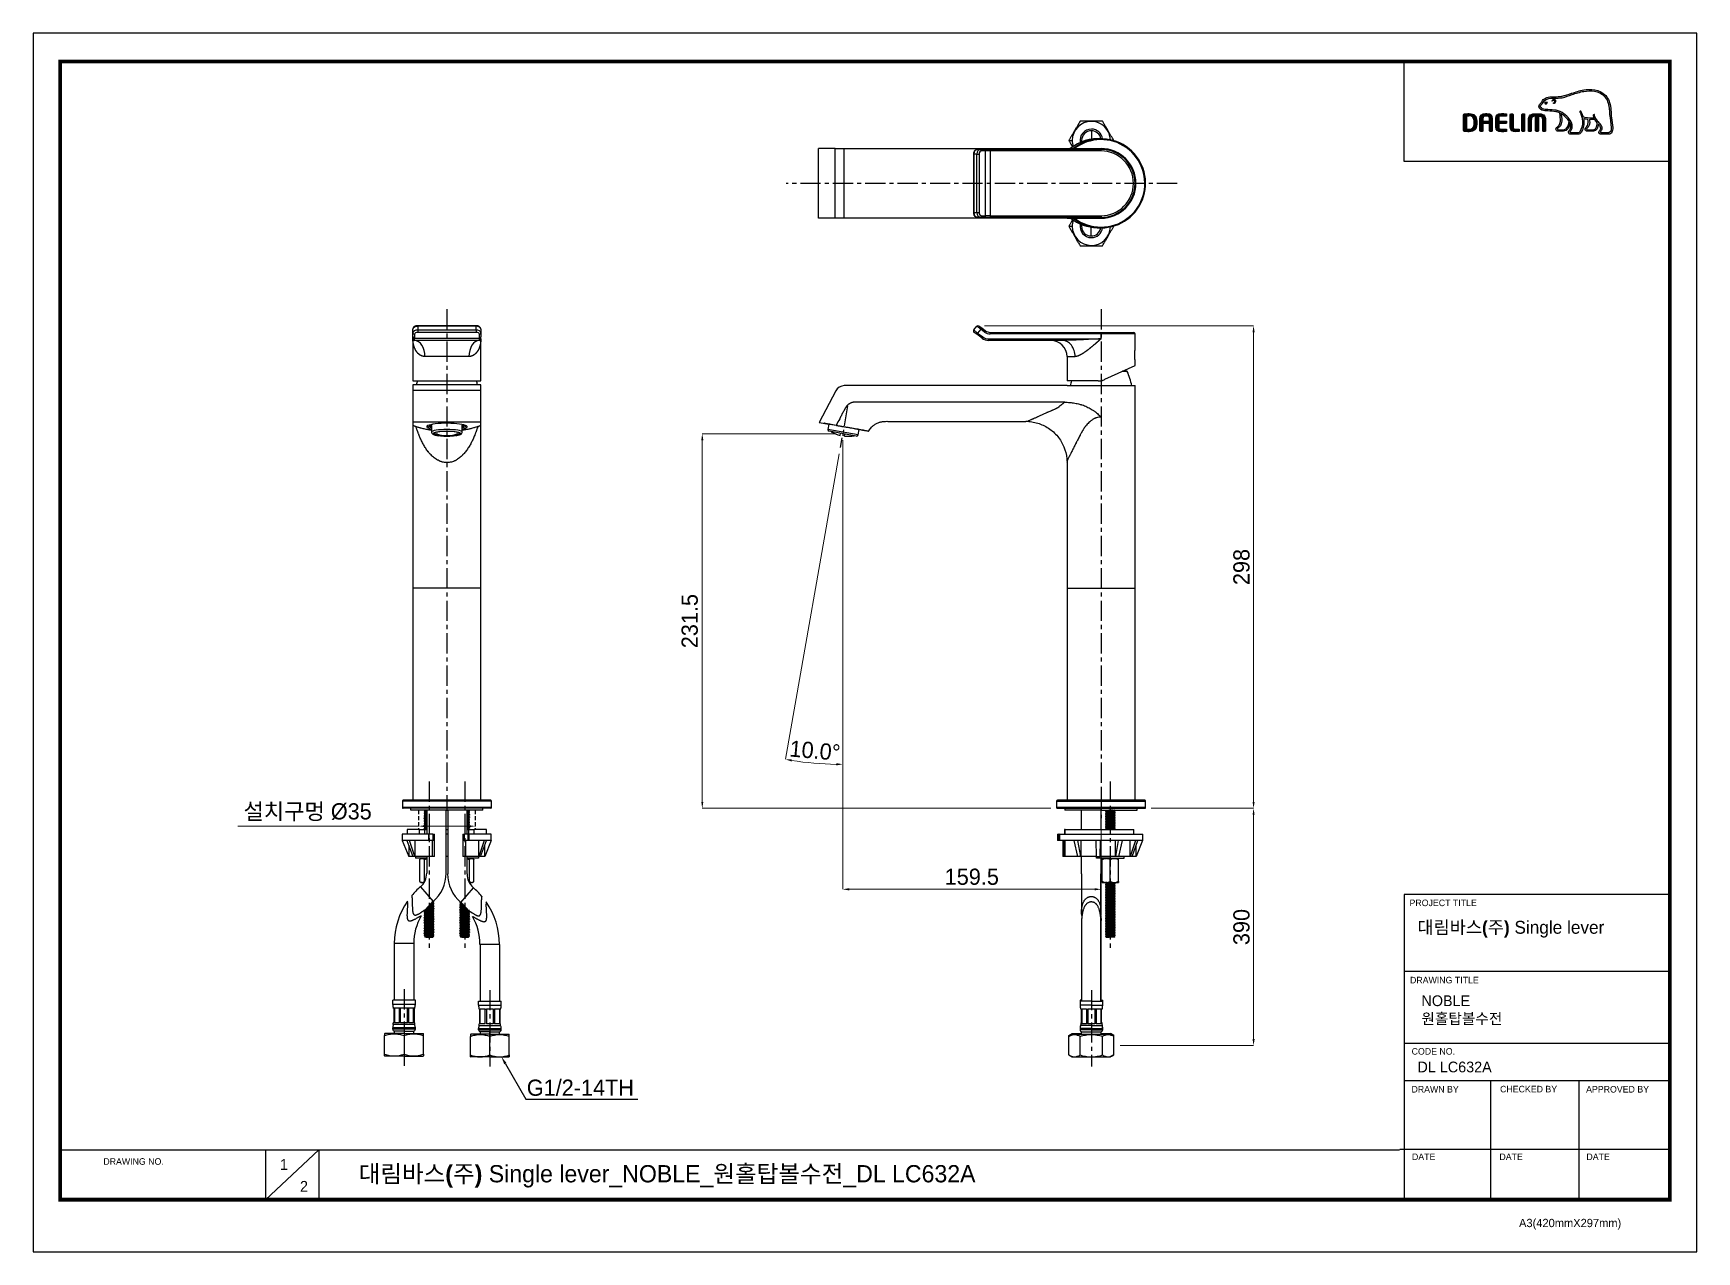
# Model space of a CAD drawing. Extents: x 828 to 1855, y 0 to 752.
import ezdxf
from ezdxf import colors
from ezdxf.entities.mleader import LeaderData, LeaderLine
from ezdxf.math import Vec2, Vec3

# ---------------------------------------------------------------- set-up
doc = ezdxf.new("R2010")
doc.units = 0
doc.header["$LTSCALE"] = 10
doc.header["$MEASUREMENT"] = 0
doc.header["$PDMODE"] = 3
doc.header["$PDSIZE"] = -10
doc.linetypes.add('CENTER', pattern=[2, 1.25, -0.25, 0.25, -0.25])
doc.linetypes.add('HIDDEN', pattern=[0.375, 0.25, -0.125])
doc.layers.get('0').update_dxf_attribs({"linetype": 'CONTINUOUS'})
doc.layers.get('DEFPOINTS').update_dxf_attribs({"linetype": 'CONTINUOUS'})
doc.layers.add('1', color=7, linetype='CONTINUOUS')
doc.layers.add('레이어 1', color=7, linetype='CONTINUOUS')
doc.styles.add('Daelim Dimension', font='')
doc.styles.get('Daelim Dimension').set_extended_font_data('나눔고딕')
doc.dimstyles.new('DEFAULT', dxfattribs={"dimscale": 2, "dimtxt": 2, "dimasz": 2, "dimexe": 0, "dimexo": 2, "dimgap": 1, "dimtad": 1, "dimdec": 0, "dimzin": 9, "dimdsep": 46, "dimtxsty": 'Daelim Dimension', "dimcen": 0.5, "dimclrd": 5, "dimclre": 5, "dimclrt": 256, "dimadec": 1, "dimazin": 0, "dimtfac": 1, "dimtdec": 0, "dimtix": 1, "dimtmove": 0, "dimatfit": 3, "dimfxl": 1, "dimtolj": 1, "dimtzin": 1, "dimlwd": 9, "dimlwe": 9, "dimarcsym": 0})

msp = doc.modelspace()

# ---------------------------------------------------------------- texts
at = {"color": 5, "lineweight": -3, "ltscale": 40, "style": 'Daelim Dimension'}
for s, height, p in [('PROJECT TITLE', 4.052, (1677.3, 213.4)), ('DRAWING TITLE', 4.052, (1677.6, 165.7)), ('CODE NO.', 4.05, (1678.6, 121.7)), ('DRAWN BY', 4.05, (1678.5, 98.3)), ('CHECKED BY', 4.05, (1733.2, 98.4)), ('APPROVED BY', 4.052, (1786.3, 98.3)), ('DRAWING NO.', 4.052, (871, 53.7)), ('DATE', 4.05, (1678.8, 56.6)), ('DATE', 4.05, (1732.8, 56.6)), ('DATE', 4.05, (1786.5, 56.6)), ('A3(420mmX297mm)', 5.114, (1744.9, 15.2))]:
    msp.add_text(s, height=height, dxfattribs=at).set_placement(p)
at = {"lineweight": -3, "attachment_point": 1, "style": 'Daelim Dimension'}
for s, insert, char_height, width in [('{\\fPretendard Variable SemiBold|b0|i0|c129|p2;\\C7;대림바스(주)} Single lever', (1682.2, 204.3), 7.943, 127.669), (' NOBLE\\P 원홀탑볼수전 ', (1682.2, 158.3), 6.63, 111.598), ('DL LC632A', (1682.2, 117.4), 6.63, 111.598), ('1', (980, 57.2), 6.63, 9.255), ('2', (992.4, 43.7), 6.63, 9.255)]:
    msp.add_mtext(s, dxfattribs=dict(at, insert=insert, char_height=char_height, width=width))
at = {"color": 2, "lineweight": -3, "insert": (1028.6, 53.5), "char_height": 10.657, "width": 471.76, "attachment_point": 1, "style": 'Daelim Dimension'}
msp.add_mtext('{\\fPretendard Variable SemiBold|b0|i0|c129|p2;대림바스(주)} Single lever_NOBLE_원홀탑볼수전_DL LC632A', dxfattribs=at)

# ---------------------------------------------------------------- blocks, each defined once
blk = doc.blocks.new('*D14')
at = {"color": 5, "lineweight": 9, "ltscale": 0.5, "transparency": 16777216}
for p, q in [((1415, 571.8), (1581, 571.8)), ((1581, 567.8), (1581, 277.8)), ((1517.9, 273.8), (1581, 273.8))]:
    blk.add_line(p, q, dxfattribs=at)
at = {"color": 5, "ltscale": 0.5, "transparency": 16777216}
for points in [[(1580.4, 567.8), (1581.7, 567.8), (1581, 571.8)], [(1580.4, 277.8), (1581.7, 277.8), (1581, 273.8)]]:
    blk.add_solid(points, dxfattribs=at)
at = {"layer": 'DEFPOINTS', "color": 0, "ltscale": 0.5, "transparency": 16777216}
for p in [(1411, 571.8), (1513.9, 273.8), (1581, 273.8)]:
    blk.add_point(p, dxfattribs=at)
at = {"color": 7, "lineweight": -3, "ltscale": 0.5, "transparency": 16777216, "insert": (1573.6, 422.8), "char_height": 10, "attachment_point": 5, "rotation": 90, "style": 'Daelim Dimension'}
blk.add_mtext('\\A1;298', dxfattribs=at)
blk = doc.blocks.new('*D15')
at = {"color": 5, "lineweight": 9, "ltscale": 0.5, "transparency": 16777216}
for p, q in [((1327.4, 501.1), (1327.4, 223.8)), ((1486.9, 270.3), (1486.9, 223.8)), ((1331.4, 223.8), (1482.9, 223.8))]:
    blk.add_line(p, q, dxfattribs=at)
at = {"color": 5, "ltscale": 0.5, "transparency": 16777216}
for points in [[(1331.4, 224.5), (1331.4, 223.1), (1327.4, 223.8)], [(1482.9, 224.5), (1482.9, 223.1), (1486.9, 223.8)]]:
    blk.add_solid(points, dxfattribs=at)
at = {"layer": 'DEFPOINTS', "color": 0, "ltscale": 0.5, "transparency": 16777216}
for p in [(1327.4, 505.1), (1486.9, 274.3), (1486.9, 223.8)]:
    blk.add_point(p, dxfattribs=at)
at = {"color": 7, "lineweight": -3, "ltscale": 0.5, "transparency": 16777216, "insert": (1407.1, 231.5), "char_height": 10, "attachment_point": 5, "style": 'Daelim Dimension'}
blk.add_mtext('\\A1;159.5', dxfattribs=at)
blk = doc.blocks.new('*D16')
at = {"color": 5, "lineweight": 9, "ltscale": 0.5, "transparency": 16777216}
for p, q in [((1327.4, 499.8), (1327.4, 301)), ((1325.2, 492.6), (1292, 304.1))]:
    blk.add_line(p, q, dxfattribs=at)
blk.add_arc((1327.4, 505.1), 204.2, 261.1226, 268.8774, dxfattribs=at)
at = {"color": 5, "ltscale": 0.5, "transparency": 16777216}
for points in [[(1295.8, 302.7), (1296, 304.1), (1292, 304.1)], [(1323.4, 301.7), (1323.4, 300.3), (1327.4, 301)]]:
    blk.add_solid(points, dxfattribs=at)
at = {"layer": 'DEFPOINTS', "color": 0, "ltscale": 0.5, "transparency": 16777216}
for p in [(1330.4, 522.3), (1327.4, 505.1), (1327.4, 503.8), (1325.9, 496.5), (1303.7, 302.3)]:
    blk.add_point(p, dxfattribs=at)
at = {"color": 7, "lineweight": -3, "ltscale": 0.5, "transparency": 16777216, "insert": (1310.3, 309.4), "char_height": 10, "attachment_point": 5, "rotation": 355, "style": 'Daelim Dimension'}
blk.add_mtext('\\A1;10.0°', dxfattribs=at)
blk = doc.blocks.new('*D17')
at = {"color": 5, "lineweight": 9, "ltscale": 0.5, "transparency": 16777216}
for p, q in [((1323.4, 505.1), (1240.7, 505.1)), ((1240.7, 277.8), (1240.7, 501.1)), ((1455.9, 273.8), (1240.7, 273.8))]:
    blk.add_line(p, q, dxfattribs=at)
at = {"color": 5, "ltscale": 0.5, "transparency": 16777216}
for points in [[(1240.1, 501.1), (1241.4, 501.1), (1240.7, 505.1)], [(1240.1, 277.8), (1241.4, 277.8), (1240.7, 273.8)]]:
    blk.add_solid(points, dxfattribs=at)
at = {"layer": 'DEFPOINTS', "color": 0, "ltscale": 0.5, "transparency": 16777216}
for p in [(1240.7, 505.1), (1327.4, 505.1), (1459.9, 273.8)]:
    blk.add_point(p, dxfattribs=at)
at = {"color": 7, "lineweight": -3, "ltscale": 0.5, "transparency": 16777216, "insert": (1233, 389.4), "char_height": 10, "attachment_point": 5, "rotation": 90, "style": 'Daelim Dimension'}
blk.add_mtext('\\A1;231.5', dxfattribs=at)
blk = doc.blocks.new('*D18')
at = {"color": 5, "lineweight": 9, "ltscale": 0.5, "transparency": 16777216}
for p, q in [((1065.6, 262.8), (954, 262.8)), ((1065.6, 262.6), (1065.6, 262.8)), ((1096.6, 262.8), (1069.6, 262.8)), ((1100.6, 262.6), (1100.6, 262.8))]:
    blk.add_line(p, q, dxfattribs=at)
at = {"color": 5, "ltscale": 0.5, "transparency": 16777216}
for points in [[(1069.6, 263.4), (1069.6, 262.1), (1065.6, 262.8)], [(1096.6, 263.4), (1096.6, 262.1), (1100.6, 262.8)]]:
    blk.add_solid(points, dxfattribs=at)
at = {"layer": 'DEFPOINTS', "color": 0, "ltscale": 0.5, "transparency": 16777216}
for p in [(1065.6, 266.6), (1100.6, 266.6), (1100.6, 262.8)]:
    blk.add_point(p, dxfattribs=at)
at = {"color": 7, "lineweight": -3, "ltscale": 0.5, "transparency": 16777216, "insert": (997.1, 271.4), "char_height": 10, "attachment_point": 5, "style": 'Daelim Dimension'}
blk.add_mtext('\\A1;설치구멍 %%C35', dxfattribs=at)
blk = doc.blocks.new('*D19')
at = {"color": 5, "lineweight": 9, "ltscale": 0.5, "transparency": 16777216}
for p, q in [((1517.9, 273.8), (1581, 273.8)), ((1581, 269.8), (1581, 131.3)), ((1498.7, 127.3), (1581, 127.3))]:
    blk.add_line(p, q, dxfattribs=at)
at = {"color": 5, "ltscale": 0.5, "transparency": 16777216}
for points in [[(1580.4, 269.8), (1581.7, 269.8), (1581, 273.8)], [(1580.4, 131.3), (1581.7, 131.3), (1581, 127.3)]]:
    blk.add_solid(points, dxfattribs=at)
at = {"layer": 'DEFPOINTS', "color": 0, "ltscale": 0.5, "transparency": 16777216}
for p in [(1513.9, 273.8), (1494.7, 127.3), (1581, 127.3)]:
    blk.add_point(p, dxfattribs=at)
at = {"color": 7, "lineweight": -3, "ltscale": 0.5, "transparency": 16777216, "insert": (1573.6, 200.5), "char_height": 10, "attachment_point": 5, "rotation": 90, "style": 'Daelim Dimension'}
blk.add_mtext('\\A1;390', dxfattribs=at)

# ---------------------------------------------------------------- dimensions: what is measured, and where the dimension line sits
at = {"color": 5, "lineweight": -3, "ltscale": 0.5}
for base, p1, p2, text, picture, middle in [((1581, 273.8), (1411, 571.8), (1513.9, 273.8), '298', '*D14', (1573.6, 422.8)), ((1240.7, 505.1), (1459.9, 273.8), (1327.4, 505.1), '<>.5', '*D17', (1233, 389.4)), ((1581, 127.3), (1513.9, 273.8), (1494.7, 127.3), '390', '*D19', (1573.6, 200.5))]:
    dim = msp.add_linear_dim(base=base, p1=p1, p2=p2, angle=90, text=text, dimstyle='DEFAULT', override={"dimtxt": 5, "dimclrt": 7}, dxfattribs=at)
    dim.commit()
    dim.dimension.update_dxf_attribs({"geometry": picture, "text_midpoint": middle})
dim = msp.add_angular_dim_2l(base=(1303.7054, 302.3381), line1=((1327.4066, 505.1148), (1327.4066, 503.7751)), line2=((1330.4302, 522.2624), (1325.8903, 496.5153)), dimstyle='DEFAULT', override={"dimtxt": 5, "dimclrt": 7}, dxfattribs=at)
dim.commit()
dim.dimension.update_dxf_attribs({"geometry": '*D16', "text_midpoint": (1310.2831, 309.392)})
dim = msp.add_linear_dim(base=(1486.8786, 223.8147), p1=(1327.4066, 505.1148), p2=(1486.8786, 274.2501), text='<>.5', dimstyle='DEFAULT', override={"dimtxt": 5, "dimclrt": 7}, dxfattribs=at)
dim.commit()
dim.dimension.update_dxf_attribs({"geometry": '*D15', "text_midpoint": (1407.1426, 231.5157)})
dim = msp.add_linear_dim(base=(1100.6, 262.8), p1=(1065.6, 266.6), p2=(1100.6, 266.6), text='설치구멍 %%C<>', dimstyle='DEFAULT', override={"dimtxt": 5, "dimclrd": 5, "dimclre": 5, "dimclrt": 7}, dxfattribs=at)
dim.commit()
dim.dimension.update_dxf_attribs({"geometry": '*D18', "text_midpoint": (997.1, 262.8), "dimtype": 160})

# ---------------------------------------------------------------- hatches: boundary and pattern name
at = {"layer": '레이어 1'}
h = msp.add_hatch(color=5, dxfattribs=at)
h.dxf.hatch_style = 1
edge = h.paths.add_edge_path(flags=16)
edge.add_spline(control_points=[(1801.2, 691.5), (1800.8, 691), (1800.2, 691), (1800.2, 691), (1800.2, 691), (1795.7, 691), (1795.7, 691), (1795.5, 691), (1795.4, 691), (1795.3, 691.1), (1795.2, 691.1), (1795.2, 691.2), (1795.2, 691.4), (1795.2, 691.6), (1795.4, 691.9), (1795.6, 692.1), (1795.8, 692.3), (1795.9, 692.6), (1796, 692.8), (1796.3, 693.5), (1796.3, 694.2), (1796, 694.8), (1795.4, 696), (1794.6, 696.8), (1793.9, 697.7), (1793.9, 697.7), (1793.6, 698), (1793.6, 698), (1792.6, 699.1), (1791.6, 700.2), (1791.5, 701.8), (1791.5, 702.1), (1791.4, 702.3), (1791.2, 702.3), (1791.2, 702.3), (1790.9, 702.1), (1790.9, 702.1), (1790.8, 702.1), (1790.7, 701.9), (1790.7, 701.8), (1790.7, 701.8), (1790.7, 701.7), (1790.7, 701.7), (1790.8, 701.2), (1790.9, 700.6), (1791.2, 700), (1791.2, 700), (1791.2, 700), (1791.2, 700), (1791.2, 700), (1791.1, 700), (1791.1, 700), (1788.2, 699.9), (1785.4, 700.4), (1784.6, 700.6), (1784, 702.7), (1783.2, 704.1), (1783.2, 704.1), (1783.1, 704.2), (1783, 704.3), (1782.9, 704.3), (1782.9, 704.3), (1782.7, 704.3), (1782.6, 704.3), (1782.6, 704.3), (1782.6, 704.2), (1782.5, 704.1), (1782.5, 704.1), (1782.5, 704), (1782.5, 704), (1782.5, 704), (1782.5, 703.7), (1782.5, 703.7), (1782.6, 703.6), (1784.1, 701), (1784.1, 697.5), (1784.1, 695.4), (1783.5, 693.4), (1782.4, 691.6), (1782.2, 691.2), (1781.8, 691), (1781.3, 691), (1781.3, 691), (1776.9, 691), (1776.9, 691), (1776.7, 691), (1776.4, 691.1), (1776.4, 691.4), (1776.4, 691.6), (1776.6, 691.8), (1776.8, 692.2), (1778.7, 694.2), (1777.6, 697.4), (1775.9, 699.6), (1774.1, 701.6), (1771.3, 704.2), (1767.8, 704.8), (1766.5, 705), (1764.4, 705.2), (1762.7, 705.3), (1762.7, 705.3), (1761, 705.4), (1761, 705.4), (1760.1, 705.4), (1758.7, 706), (1758.2, 706.8), (1758, 707.1), (1758.1, 707.5), (1758.3, 707.9), (1758.4, 708.1), (1758.6, 708.4), (1758.9, 708.6), (1759.2, 708.9), (1759.5, 709.2), (1759.7, 709.6), (1759.7, 709.6), (1759.8, 709.7), (1759.8, 709.7), (1760.6, 711.3), (1762.4, 712.2), (1765, 712.3), (1765, 712.3), (1766.5, 712.3), (1766.5, 712.3), (1768.1, 712.3), (1770, 712.3), (1771.5, 712.6), (1773.6, 713.1), (1775.7, 713.8), (1777.6, 714.5), (1777.6, 714.5), (1777.7, 714.5), (1777.7, 714.5), (1780, 715.3), (1782.4, 716.1), (1784.9, 716.5), (1788.9, 717.2), (1794.3, 717.1), (1797.7, 713.3), (1799.3, 711.5), (1800.2, 709.1), (1800.6, 706.1), (1800.6, 706.1), (1800.6, 706.1), (1800.5, 706.1), (1800.6, 706), (1800.6, 705.7), (1800.7, 703.7), (1800.8, 702.8), (1800.8, 701.9), (1801.1, 700.1), (1801.1, 700.1), (1801.8, 694.1), (1801.8, 694.1), (1801.8, 694.1), (1801.8, 693.4), (1801.8, 693.4), (1801.8, 692.5), (1801.6, 691.9), (1801.2, 691.5)], knot_values=[0, 0, 0, 0, 1, 1, 1, 2, 2, 2, 3, 3, 3, 4, 4, 4, 5, 5, 5, 6, 6, 6, 7, 7, 7, 8, 8, 8, 9, 9, 9, 10, 10, 10, 11, 11, 11, 12, 12, 12, 13, 13, 13, 14, 14, 14, 15, 15, 15, 16, 16, 16, 17, 17, 17, 18, 18, 18, 19, 19, 19, 20, 20, 20, 21, 21, 21, 22, 22, 22, 23, 23, 23, 24, 24, 24, 25, 25, 25, 26, 26, 26, 27, 27, 27, 28, 28, 28, 29, 29, 29, 30, 30, 30, 31, 31, 31, 32, 32, 32, 33, 33, 33, 34, 34, 34, 35, 35, 35, 36, 36, 36, 37, 37, 37, 38, 38, 38, 39, 39, 39, 40, 40, 40, 41, 41, 41, 42, 42, 42, 43, 43, 43, 44, 44, 44, 45, 45, 45, 46, 46, 46, 47, 47, 47, 48, 48, 48, 49, 49, 49, 50, 50, 50, 51, 51, 51, 52, 52, 52, 53, 53, 53, 53], degree=3, periodic=0)
edge = h.paths.add_edge_path(flags=16)
edge.add_spline(control_points=[(1790.8, 692.7), (1790.8, 692.7), (1787.1, 692.7), (1787.1, 692.7), (1786.9, 692.7), (1786.6, 693), (1786.6, 693.2), (1786.6, 693.4), (1786.8, 693.7), (1787, 693.8), (1787.7, 694.6), (1788.5, 695.5), (1788.5, 697.4), (1788.5, 697.4), (1788.4, 698.3), (1788.4, 698.3), (1788.4, 698.3), (1788.3, 699.1), (1788.3, 699.1), (1788.3, 699.1), (1788.3, 699.1), (1788.3, 699.1), (1788.3, 699.1), (1788.3, 699.1), (1788.3, 699.1), (1789, 699.1), (1790.4, 699), (1791.6, 699.1), (1792, 698.6), (1792.5, 697.9), (1793.2, 697), (1793.2, 696.6), (1792.8, 692.7), (1790.8, 692.7)], knot_values=[0, 0, 0, 0, 1, 1, 1, 2, 2, 2, 3, 3, 3, 4, 4, 4, 5, 5, 5, 6, 6, 6, 7, 7, 7, 8, 8, 8, 9, 9, 9, 10, 10, 10, 11, 11, 11, 11], degree=3, periodic=0)
edge = h.paths.add_edge_path(flags=16)
edge.add_spline(control_points=[(1772.4, 692.7), (1772.4, 692.7), (1769.1, 692.7), (1769.1, 692.7), (1768.9, 692.7), (1768.6, 692.9), (1768.6, 693.2), (1768.6, 693.4), (1768.8, 693.6), (1769.1, 693.9), (1769.9, 694.5), (1771.1, 695.5), (1771.3, 698.2), (1771.3, 698.2), (1771.3, 698.9), (1771.3, 698.9), (1771.3, 700.1), (1771, 701.5), (1770.8, 702.7), (1770.8, 702.7), (1770.7, 702.9), (1770.7, 702.9), (1770.7, 702.9), (1770.8, 702.8), (1770.8, 702.8), (1771.3, 702.5), (1773.9, 700.7), (1775.8, 698.1), (1775.7, 696.8), (1774.9, 692.7), (1772.4, 692.7)], knot_values=[0, 0, 0, 0, 1, 1, 1, 2, 2, 2, 3, 3, 3, 4, 4, 4, 5, 5, 5, 6, 6, 6, 7, 7, 7, 8, 8, 8, 9, 9, 9, 10, 10, 10, 10], degree=3, periodic=0)
edge = h.paths.add_edge_path()
edge.add_spline(control_points=[(1802.7, 694.2), (1802.7, 694.2), (1802, 700.2), (1802, 700.2), (1801.7, 702), (1801.7, 702.9), (1801.7, 703.8), (1801.7, 703.8), (1801.5, 706.1), (1801.5, 706.2), (1801.1, 709.4), (1800.1, 712), (1798.4, 713.9), (1794.7, 718), (1788.9, 718.1), (1784.8, 717.4), (1782.2, 717), (1779.7, 716.1), (1777.4, 715.3), (1777.4, 715.3), (1777.3, 715.3), (1777.3, 715.3), (1775.4, 714.7), (1773.3, 714), (1771.3, 713.5), (1769.9, 713.2), (1768.1, 713.2), (1766.5, 713.2), (1766.5, 713.2), (1765, 713.2), (1765, 713.2), (1762, 713.1), (1760, 712.1), (1758.9, 710.1), (1758.9, 710.1), (1758.9, 710), (1758.9, 710), (1758.7, 709.7), (1758.5, 709.5), (1758.3, 709.2), (1758, 709), (1757.7, 708.7), (1757.5, 708.4), (1757.3, 708), (1757.2, 707.6), (1757.2, 707.3), (1757.2, 707), (1757.3, 706.7), (1757.4, 706.4), (1758, 705.2), (1759.9, 704.5), (1760.9, 704.5), (1760.9, 704.5), (1762.5, 704.4), (1762.6, 704.4), (1764.1, 704.3), (1766.3, 704.1), (1767.6, 703.9), (1768.3, 703.8), (1769.2, 703.5), (1770, 703.1), (1770, 702.9), (1770.4, 701.2), (1770.4, 698.9), (1770.4, 698.9), (1770.4, 698.2), (1770.4, 698.2), (1770.3, 695.9), (1769.3, 695.1), (1768.5, 694.5), (1768.4, 694.5), (1767.8, 693.9), (1767.7, 693.2), (1767.7, 692.9), (1767.8, 692.5), (1768, 692.3), (1768.3, 692), (1768.7, 691.9), (1769.1, 691.9), (1769.1, 691.9), (1772.4, 691.9), (1772.4, 691.9), (1774.8, 691.9), (1776, 694.5), (1776.3, 696.9), (1776.3, 696.9), (1776.4, 697.3), (1776.4, 697.3), (1776.4, 697.3), (1776.5, 697.1), (1776.5, 697.1), (1776.8, 696.4), (1776.9, 695.6), (1776.9, 695), (1776.9, 694.1), (1776.7, 693.3), (1776.2, 692.8), (1776, 692.6), (1775.4, 692), (1775.4, 691.3), (1775.4, 691.3), (1775.4, 691.2), (1775.4, 691.2), (1775.5, 690.4), (1776.1, 690), (1776.7, 690), (1776.7, 690), (1781.3, 690), (1781.3, 690), (1782.1, 690), (1782.8, 690.4), (1783.2, 691.1), (1784.4, 693.1), (1785, 695.2), (1785, 697.4), (1785, 698.1), (1784.9, 698.8), (1784.8, 699.6), (1784.8, 699.6), (1784.8, 699.6), (1784.8, 699.6), (1784.8, 699.6), (1784.8, 699.6), (1784.8, 699.6), (1785.4, 699.5), (1786.3, 699.3), (1787.4, 699.2), (1787.4, 699.2), (1787.4, 699.2), (1787.4, 699.2), (1787.4, 699.2), (1787.5, 698.4), (1787.5, 698.4), (1787.5, 698.4), (1787.6, 698.2), (1787.6, 698.2), (1787.6, 698.2), (1787.6, 697.4), (1787.6, 697.4), (1787.6, 695.7), (1786.8, 694.9), (1786.4, 694.5), (1786.4, 694.5), (1785.8, 693.8), (1785.7, 693.3), (1785.7, 693.3), (1785.7, 693.1), (1785.7, 693.1), (1785.7, 693), (1785.7, 692.6), (1786, 692.3), (1786.3, 692), (1786.7, 691.9), (1787.2, 691.9), (1787.2, 691.9), (1790.8, 691.9), (1790.8, 691.9), (1793, 691.9), (1793.6, 694.6), (1793.9, 696.2), (1793.9, 696.2), (1793.9, 696.3), (1793.9, 696.3), (1793.9, 696.3), (1794, 696.2), (1794, 696.2), (1794.5, 695.6), (1794.9, 694.9), (1795.1, 694.4), (1795.2, 694.2), (1795.3, 694), (1795.3, 693.7), (1795.3, 693.7), (1795.2, 693.2), (1795.2, 693.2), (1795.1, 692.9), (1795, 692.6), (1794.8, 692.4), (1794.5, 692), (1794.2, 691.7), (1794.2, 691.2), (1794.2, 691.2), (1794.2, 691), (1794.2, 691), (1794.4, 690.4), (1794.8, 690), (1795.6, 690), (1795.6, 690), (1800.2, 690), (1800.2, 690), (1800.3, 690), (1801.2, 690.1), (1801.9, 690.8), (1802.4, 691.4), (1802.7, 692.3), (1802.7, 693.4), (1802.7, 693.4), (1802.7, 694.2), (1802.7, 694.2)], knot_values=[0, 0, 0, 0, 1, 1, 1, 2, 2, 2, 3, 3, 3, 4, 4, 4, 5, 5, 5, 6, 6, 6, 7, 7, 7, 8, 8, 8, 9, 9, 9, 10, 10, 10, 11, 11, 11, 12, 12, 12, 13, 13, 13, 14, 14, 14, 15, 15, 15, 16, 16, 16, 17, 17, 17, 18, 18, 18, 19, 19, 19, 20, 20, 20, 21, 21, 21, 22, 22, 22, 23, 23, 23, 24, 24, 24, 25, 25, 25, 26, 26, 26, 27, 27, 27, 28, 28, 28, 29, 29, 29, 30, 30, 30, 31, 31, 31, 32, 32, 32, 33, 33, 33, 34, 34, 34, 35, 35, 35, 36, 36, 36, 37, 37, 37, 38, 38, 38, 39, 39, 39, 40, 40, 40, 41, 41, 41, 42, 42, 42, 43, 43, 43, 44, 44, 44, 45, 45, 45, 46, 46, 46, 47, 47, 47, 48, 48, 48, 49, 49, 49, 50, 50, 50, 51, 51, 51, 52, 52, 52, 53, 53, 53, 54, 54, 54, 55, 55, 55, 56, 56, 56, 57, 57, 57, 58, 58, 58, 59, 59, 59, 60, 60, 60, 61, 61, 61, 62, 62, 62, 63, 63, 63, 64, 64, 64, 65, 65, 65, 66, 66, 66, 66], degree=3, periodic=0)
edge = h.paths.add_edge_path(flags=0)
edge.add_spline(control_points=[(1760.9, 709.7), (1760.9, 709.7), (1761.5, 710), (1762.4, 709.7), (1762.4, 709.7), (1762.5, 709.6), (1762.3, 709.4), (1761.9, 708.9), (1761.5, 708.8), (1761.5, 708.8), (1761.5, 708.8), (1761.2, 708.7), (1761.1, 708.9), (1760.7, 709.3), (1760.7, 709.5), (1760.7, 709.5), (1760.7, 709.5), (1760.7, 709.6), (1760.9, 709.7)], knot_values=[0, 0, 0, 0, 1, 1, 1, 2, 2, 2, 3, 3, 3, 4, 4, 4, 5, 5, 5, 6, 6, 6, 6], degree=3, periodic=0)
edge = h.paths.add_edge_path(flags=0)
edge.add_spline(control_points=[(1765.3, 710.9), (1765.2, 710.8), (1765.2, 710.6), (1765.3, 710.5), (1765.4, 710.4), (1765.5, 710.5), (1765.6, 710.6), (1765.7, 710.6), (1766.2, 711.3), (1766.7, 710.9), (1766.9, 710.8), (1767, 710.6), (1766.9, 710.4), (1766.9, 710), (1766.6, 709.6), (1766.4, 709.5), (1766.2, 709.4), (1766.2, 709.3), (1766.2, 709.1), (1766.3, 709), (1766.4, 709), (1766.6, 709), (1767, 709.2), (1767.5, 709.8), (1767.5, 710.4), (1767.6, 710.8), (1767.4, 711.2), (1767.1, 711.4), (1766.4, 711.9), (1765.6, 711.2), (1765.3, 710.9)], knot_values=[0, 0, 0, 0, 1, 1, 1, 2, 2, 2, 3, 3, 3, 4, 4, 4, 5, 5, 5, 6, 6, 6, 7, 7, 7, 8, 8, 8, 9, 9, 9, 10, 10, 10, 10], degree=3, periodic=0)
edge = h.paths.add_edge_path(flags=0)
edge.add_spline(control_points=[(1765.2, 710.4), (1765.2, 710.4), (1765.2, 710.4), (1765.2, 710.4), (1765.2, 710.4), (1765.2, 710.4), (1765.2, 710.4)], knot_values=[0, 0, 0, 0, 1, 1, 1, 2, 2, 2, 2], degree=3, periodic=0)
h = msp.add_hatch(color=5, dxfattribs=at)
h.dxf.hatch_style = 2
edge = h.paths.add_edge_path()
edge.add_spline(control_points=[(1760.9, 709.7), (1760.9, 709.7), (1761.5, 710), (1762.4, 709.7), (1762.4, 709.7), (1762.5, 709.6), (1762.3, 709.4), (1761.9, 708.9), (1761.5, 708.8), (1761.5, 708.8), (1761.5, 708.8), (1761.2, 708.7), (1761.1, 708.9), (1760.7, 709.3), (1760.7, 709.5), (1760.7, 709.5), (1760.7, 709.5), (1760.7, 709.6), (1760.9, 709.7)], knot_values=[0, 0, 0, 0, 1, 1, 1, 2, 2, 2, 3, 3, 3, 4, 4, 4, 5, 5, 5, 6, 6, 6, 6], degree=3, periodic=0)
h = msp.add_hatch(color=5, dxfattribs=at)
h.dxf.hatch_style = 2
edge = h.paths.add_edge_path()
edge.add_spline(control_points=[(1765.3, 710.9), (1765.2, 710.8), (1765.2, 710.6), (1765.3, 710.5), (1765.4, 710.4), (1765.5, 710.5), (1765.6, 710.6), (1765.7, 710.6), (1766.2, 711.3), (1766.7, 710.9), (1766.9, 710.8), (1767, 710.6), (1766.9, 710.4), (1766.9, 710), (1766.6, 709.6), (1766.4, 709.5), (1766.2, 709.4), (1766.2, 709.3), (1766.2, 709.1), (1766.3, 709), (1766.4, 709), (1766.6, 709), (1767, 709.2), (1767.5, 709.8), (1767.5, 710.4), (1767.6, 710.8), (1767.4, 711.2), (1767.1, 711.4), (1766.4, 711.9), (1765.6, 711.2), (1765.3, 710.9)], knot_values=[0, 0, 0, 0, 1, 1, 1, 2, 2, 2, 3, 3, 3, 4, 4, 4, 5, 5, 5, 6, 6, 6, 7, 7, 7, 8, 8, 8, 9, 9, 9, 10, 10, 10, 10], degree=3, periodic=0)
h = msp.add_hatch(color=5, dxfattribs=at)
h.dxf.hatch_style = 2
edge = h.paths.add_edge_path()
edge.add_spline(control_points=[(1717.1, 696.2), (1717.1, 694.2), (1716.1, 693.1), (1714.2, 693.1), (1714.2, 693.1), (1712.8, 693.2), (1712.5, 693.2), (1712.5, 693.2), (1712.5, 701.2), (1712.5, 701.2), (1713.2, 701.3), (1714.2, 701.3), (1714.2, 701.3), (1716.2, 701.3), (1717.1, 700.3), (1717.1, 698.2), (1717.1, 698.2), (1717.1, 696.2), (1717.1, 696.2)], knot_values=[0, 0, 0, 0, 1, 1, 1, 2, 2, 2, 3, 3, 3, 4, 4, 4, 5, 5, 5, 6, 6, 6, 6], degree=3, periodic=0)
edge = h.paths.add_edge_path()
edge.add_spline(control_points=[(1714.2, 702.8), (1713.1, 702.8), (1711.7, 702.7), (1711.2, 702.6), (1710.9, 702.6), (1710.7, 702.4), (1710.7, 702.1), (1710.7, 702.1), (1710.7, 692.3), (1710.7, 692.3), (1710.7, 692), (1710.9, 691.8), (1711.2, 691.8), (1711.7, 691.7), (1713.1, 691.6), (1714.2, 691.6), (1717.2, 691.6), (1718.8, 693.2), (1718.8, 696.2), (1718.8, 696.2), (1718.8, 698.2), (1718.8, 698.2), (1718.8, 701.2), (1717.2, 702.8), (1714.2, 702.8)], knot_values=[0, 0, 0, 0, 1, 1, 1, 2, 2, 2, 3, 3, 3, 4, 4, 4, 5, 5, 5, 6, 6, 6, 7, 7, 7, 8, 8, 8, 8], degree=3, periodic=0)
h = msp.add_hatch(color=5, dxfattribs=at)
h.dxf.hatch_style = 2
edge = h.paths.add_edge_path()
edge.add_spline(control_points=[(1726.7, 698.2), (1726.7, 698.2), (1722.6, 698.2), (1722.6, 698.2), (1722.6, 698.3), (1722.6, 699.6), (1722.6, 699.6), (1722.6, 701), (1723, 701.2), (1724.2, 701.2), (1724.2, 701.2), (1725.1, 701.2), (1725.1, 701.2), (1726.3, 701.2), (1726.7, 701), (1726.7, 699.6), (1726.7, 699.6), (1726.7, 698.3), (1726.7, 698.2)], knot_values=[0, 0, 0, 0, 1, 1, 1, 2, 2, 2, 3, 3, 3, 4, 4, 4, 5, 5, 5, 6, 6, 6, 6], degree=3, periodic=0)
edge = h.paths.add_edge_path()
edge.add_spline(control_points=[(1725.1, 702.8), (1725.1, 702.8), (1724.2, 702.8), (1724.2, 702.8), (1721.9, 702.8), (1720.8, 701.8), (1720.8, 699.6), (1720.8, 699.6), (1720.8, 692.2), (1720.8, 692.2), (1720.8, 691.9), (1721, 691.7), (1721.3, 691.7), (1721.3, 691.7), (1722.1, 691.7), (1722.1, 691.7), (1722.4, 691.7), (1722.6, 692), (1722.6, 692.2), (1722.6, 692.2), (1722.6, 696.5), (1722.6, 696.6), (1722.6, 696.6), (1726.7, 696.6), (1726.7, 696.6), (1726.7, 696.5), (1726.7, 692.2), (1726.7, 692.2), (1726.7, 691.9), (1726.9, 691.7), (1727.1, 691.7), (1727.1, 691.7), (1728, 691.7), (1728, 691.7), (1728.2, 691.7), (1728.4, 692), (1728.4, 692.2), (1728.4, 692.2), (1728.4, 699.6), (1728.4, 699.6), (1728.4, 701.8), (1727.4, 702.8), (1725.1, 702.8)], knot_values=[0, 0, 0, 0, 1, 1, 1, 2, 2, 2, 3, 3, 3, 4, 4, 4, 5, 5, 5, 6, 6, 6, 7, 7, 7, 8, 8, 8, 9, 9, 9, 10, 10, 10, 11, 11, 11, 12, 12, 12, 13, 13, 13, 14, 14, 14, 14], degree=3, periodic=0)
h = msp.add_hatch(color=5, dxfattribs=at)
h.dxf.hatch_style = 2
edge = h.paths.add_edge_path()
edge.add_spline(control_points=[(1730.6, 699.9), (1730.6, 699.9), (1730.6, 694.5), (1730.6, 694.5), (1730.6, 692.6), (1731.7, 691.6), (1734, 691.6), (1735, 691.6), (1736.3, 691.6), (1736.9, 691.7), (1736.8, 691.7), (1737.1, 691.7), (1737.1, 691.7), (1737.1, 691.7), (1737.2, 691.7), (1737.2, 691.7), (1737.2, 691.7), (1737.2, 693.2), (1737.2, 693.2), (1737.2, 693.2), (1734, 693.2), (1734, 693.2), (1732.4, 693.2), (1732.4, 693.6), (1732.4, 694.5), (1732.4, 694.5), (1732.4, 696.5), (1732.4, 696.7), (1732.5, 696.7), (1736.7, 696.7), (1736.7, 696.7), (1737, 696.7), (1737.2, 696.9), (1737.2, 697.1), (1737.2, 697.1), (1737.2, 697.7), (1737.2, 697.7), (1737.2, 697.9), (1737, 698.2), (1736.7, 698.2), (1736.7, 698.2), (1732.5, 698.2), (1732.4, 698.2), (1732.4, 698.3), (1732.4, 699.9), (1732.4, 699.9), (1732.4, 700.8), (1732.4, 701.2), (1734, 701.2), (1734, 701.2), (1737.2, 701.2), (1737.2, 701.2), (1737.2, 701.2), (1737.2, 702.7), (1737.2, 702.7), (1737.2, 702.7), (1736.9, 702.7), (1736.9, 702.7), (1736.2, 702.7), (1734.8, 702.8), (1734, 702.8), (1731.7, 702.8), (1730.6, 701.8), (1730.6, 699.9)], knot_values=[0, 0, 0, 0, 1, 1, 1, 2, 2, 2, 3, 3, 3, 4, 4, 4, 5, 5, 5, 6, 6, 6, 7, 7, 7, 8, 8, 8, 9, 9, 9, 10, 10, 10, 11, 11, 11, 12, 12, 12, 13, 13, 13, 14, 14, 14, 15, 15, 15, 16, 16, 16, 17, 17, 17, 18, 18, 18, 19, 19, 19, 20, 20, 20, 21, 21, 21, 21], degree=3, periodic=0)
h = msp.add_hatch(color=5, dxfattribs=at)
h.dxf.hatch_style = 2
edge = h.paths.add_edge_path()
edge.add_spline(control_points=[(1740, 702.7), (1739.7, 702.7), (1739.5, 702.5), (1739.5, 702.2), (1739.5, 702.2), (1739.5, 694.5), (1739.5, 694.5), (1739.5, 692), (1741.2, 691.6), (1742.7, 691.6), (1743.8, 691.6), (1744.1, 691.7), (1744.4, 691.7), (1744.4, 691.7), (1744.6, 691.8), (1744.6, 691.8), (1744.6, 691.8), (1744.8, 691.8), (1744.8, 691.8), (1744.8, 691.8), (1744.9, 691.8), (1744.9, 691.8), (1744.9, 691.8), (1744.9, 693.2), (1744.9, 693.2), (1744.9, 693.2), (1742.7, 693.2), (1742.7, 693.2), (1741.2, 693.2), (1741.2, 693.8), (1741.2, 694.3), (1741.2, 694.3), (1741.2, 702.2), (1741.2, 702.2), (1741.2, 702.5), (1741, 702.7), (1740.7, 702.7), (1740.7, 702.7), (1740, 702.7), (1740, 702.7)], knot_values=[0, 0, 0, 0, 1, 1, 1, 2, 2, 2, 3, 3, 3, 4, 4, 4, 5, 5, 5, 6, 6, 6, 7, 7, 7, 8, 8, 8, 9, 9, 9, 10, 10, 10, 11, 11, 11, 12, 12, 12, 13, 13, 13, 13], degree=3, periodic=0)
h = msp.add_hatch(color=5, dxfattribs=at)
h.dxf.hatch_style = 2
edge = h.paths.add_edge_path()
edge.add_spline(control_points=[(1747.1, 702.7), (1746.8, 702.7), (1746.6, 702.4), (1746.6, 702.2), (1746.6, 702.2), (1746.6, 692.2), (1746.6, 692.2), (1746.6, 691.9), (1746.8, 691.7), (1747.1, 691.7), (1747.1, 691.7), (1747.9, 691.7), (1747.9, 691.7), (1748.2, 691.7), (1748.3, 692), (1748.3, 692.2), (1748.3, 692.2), (1748.3, 702.2), (1748.3, 702.2), (1748.3, 702.5), (1748.1, 702.7), (1747.9, 702.7), (1747.9, 702.7), (1747.1, 702.7), (1747.1, 702.7)], knot_values=[0, 0, 0, 0, 1, 1, 1, 2, 2, 2, 3, 3, 3, 4, 4, 4, 5, 5, 5, 6, 6, 6, 7, 7, 7, 8, 8, 8, 8], degree=3, periodic=0)
h = msp.add_hatch(color=5, dxfattribs=at)
h.dxf.hatch_style = 2
edge = h.paths.add_edge_path()
edge.add_spline(control_points=[(1750.7, 698.4), (1750.7, 698.4), (1750.7, 692.2), (1750.7, 692.2), (1750.7, 691.9), (1750.9, 691.7), (1751.2, 691.7), (1751.2, 691.7), (1752, 691.7), (1752, 691.7), (1752.3, 691.7), (1752.4, 692), (1752.4, 692.2), (1752.4, 692.2), (1752.4, 698.2), (1752.4, 698.2), (1752.4, 700.9), (1752.9, 701.1), (1755.1, 701.1), (1755.1, 701), (1755.1, 692.2), (1755.1, 692.2), (1755.1, 691.9), (1755.3, 691.7), (1755.6, 691.7), (1755.6, 691.7), (1756.4, 691.7), (1756.4, 691.7), (1756.7, 691.7), (1756.9, 692), (1756.9, 692.2), (1756.9, 692.2), (1756.9, 700.9), (1756.9, 701.1), (1757.9, 701.1), (1758.6, 701), (1759, 700.6), (1759.5, 700.2), (1759.5, 699.4), (1759.5, 698.2), (1759.5, 698.2), (1759.5, 692.2), (1759.5, 692.2), (1759.5, 691.9), (1759.8, 691.7), (1760, 691.7), (1760, 691.7), (1760.8, 691.7), (1760.8, 691.7), (1761.1, 691.7), (1761.3, 692), (1761.3, 692.2), (1761.3, 692.2), (1761.3, 698.4), (1761.3, 698.4), (1761.3, 702.1), (1760, 702.7), (1756, 702.7), (1752, 702.7), (1750.7, 702.1), (1750.7, 698.4)], knot_values=[0, 0, 0, 0, 1, 1, 1, 2, 2, 2, 3, 3, 3, 4, 4, 4, 5, 5, 5, 6, 6, 6, 7, 7, 7, 8, 8, 8, 9, 9, 9, 10, 10, 10, 11, 11, 11, 12, 12, 12, 13, 13, 13, 14, 14, 14, 15, 15, 15, 16, 16, 16, 17, 17, 17, 18, 18, 18, 19, 19, 19, 20, 20, 20, 20], degree=3, periodic=0)

# ---------------------------------------------------------------- linework, layer by layer
at = {"color": 5, "lineweight": -3, "ltscale": 0.5}
for p, q in [((1673.9, 673.1), (1673.9, 734.9)), ((1673.9, 220.5), (1673.9, 31.2))]:
    msp.add_line(p, q, dxfattribs=at)
at = {"color": 5}
msp.add_line((1772.2, 691.9), (1772.2, 691.9), dxfattribs=at)
at = {"color": 5, "lineweight": -3, "ltscale": 40}
for p, q in [((1838, 673.1), (1673.9, 673.1)), ((1838, 220.5), (1673.9, 220.5)), ((1838, 173.1), (1673.9, 173.1)), ((1838, 173.1), (1673.9, 173.1)), ((1838, 128.5), (1673.9, 128.5)), ((1838, 128.5), (1673.9, 128.5)), ((1838, 105.5), (1673.9, 105.5)), ((1838, 105.5), (1673.9, 105.5)), ((1727.2, 105.5), (1727.2, 32.2)), ((1781.9, 105.5), (1781.9, 32.2)), ((971, 63), (971, 32.1)), ((971, 63), (971, 32.1)), ((1004.1, 63), (971, 32.1)), ((1004.1, 63), (971, 32.1)), ((1004.1, 63), (1004.1, 32.1)), ((1004.1, 63), (1004.1, 32.1)), ((1838, 63.2), (1671.3, 63.2)), ((1838, 63.2), (1675.1, 63.2)), ((1838, 32.2), (1697.3, 32.2))]:
    msp.add_line(p, q, dxfattribs=at)
at = {"ltscale": 0.5}
for p, q in [((1327.4, 505.1), (1327.4, 503.8)), ((1484.1, 243), (1484.1, 244)), ((1056.6, 133.6), (1056.6, 122))]:
    msp.add_line(p, q, dxfattribs=at)
at = {"color": 7, "linetype": 'HIDDEN', "lineweight": -3}
for p, q in [((1065.6, 272.7), (1065.6, 260.8)), ((1100.6, 272.7), (1100.6, 260.8))]:
    msp.add_line(p, q, dxfattribs=at)
at = {"color": 5, "lineweight": -3}
msp.add_line((844.3, 63), (1671.1, 63), dxfattribs=at)
at = {"lineweight": -3, "ltscale": 0.5}
msp.add_lwpolyline([(827.7, 0), (1854.6, 0), (1854.6, 752.4), (827.7, 752.4)], close=True, dxfattribs=at)
at = {"color": 5, "linetype": 'ByBlock', "lineweight": -3, "const_width": 2.37}
msp.add_lwpolyline([(844.3, 32.2), (1838, 32.2), (1838, 734.9), (844.3, 734.9)], close=True, dxfattribs=at)
at = {"layer": '1', "color": 7, "linetype": 'Continuous', "lineweight": -3}
for p, q in [((1480.9, 692.2), (1480.9, 686.9)), ((1322.7, 681.2), (1312.4, 681.2)), ((1312.4, 638.2), (1312.4, 681.2)), ((1322.7, 638.2), (1322.7, 681.2)), ((1322.7, 681.2), (1328.4, 681.2)), ((1328.4, 681.2), (1466, 681.2)), ((1328.4, 638.2), (1328.4, 681.2)), ((1410.7, 680.7), (1412.6, 680.7)), ((1412.6, 680.7), (1415, 680.7)), ((1415.6, 679.7), (1413.2, 679.7)), ((1418.5, 680.7), (1415, 680.7)), ((1418.5, 679.7), (1415.6, 679.7)), ((1415.6, 639.7), (1415.6, 679.7)), ((1418.5, 680.7), (1486.9, 680.7)), ((1418.5, 680.7), (1418.5, 679.7)), ((1486.9, 679.7), (1418.5, 679.7)), ((1418.5, 679.7), (1418.5, 639.7)), ((1466, 681.2), (1486.9, 681.2)), ((1467, 686.2), (1469.1, 686.2)), ((1474.9, 686.2), (1474.9, 685.3)), ((1486.9, 679.7), (1486.9, 680.7)), ((1494.7, 686.2), (1494.2, 686.2)), ((1408.1, 677.7), (1408.1, 641.7)), ((1408.1, 677.7), (1408.3, 677.7)), ((1410.2, 677.7), (1408.3, 677.7)), ((1408.3, 677.7), (1408.3, 641.7)), ((1410.2, 641.7), (1410.2, 677.7)), ((1410.2, 677.7), (1411.6, 677.7)), ((1411.6, 677.7), (1411.6, 641.7)), ((1322.7, 638.2), (1312.4, 638.2)), ((1328.4, 638.2), (1322.7, 638.2)), ((1466, 638.2), (1328.4, 638.2)), ((1408.1, 641.7), (1408.3, 641.7)), ((1408.3, 641.7), (1410.2, 641.7)), ((1410.2, 641.7), (1411.6, 641.7)), ((1412.6, 638.7), (1410.7, 638.7)), ((1415, 638.7), (1412.6, 638.7)), ((1413.2, 639.7), (1415.6, 639.7)), ((1418.5, 638.7), (1415, 638.7)), ((1418.5, 639.7), (1415.6, 639.7)), ((1418.5, 639.7), (1486.9, 639.7)), ((1418.5, 639.7), (1418.5, 638.7)), ((1486.9, 638.7), (1418.5, 638.7)), ((1466, 638.2), (1486.9, 638.2)), ((1486.9, 639.7), (1486.9, 638.7)), ((1467, 633.2), (1469.1, 633.2)), ((1474.8, 634.2), (1474.8, 633.2)), ((1480.8, 627.2), (1480.8, 632.6)), ((1494.7, 633.2), (1494.2, 633.2)), ((1062.1, 567.3), (1062.1, 569.6)), ((1062.1, 564.9), (1062.1, 567.3)), ((1062.1, 563.7), (1062.1, 564.9)), ((1063.1, 566.5), (1063.1, 564.1)), ((1101.1, 571.8), (1065.1, 571.8)), ((1065.1, 571.8), (1065.1, 571.5)), ((1101.1, 571.5), (1065.1, 571.5)), ((1065.1, 571.5), (1065.1, 569.2)), ((1065.1, 569.2), (1065.1, 567.7)), ((1065.1, 569.2), (1101.1, 569.2)), ((1101.1, 567.7), (1065.1, 567.7)), ((1101.1, 571.8), (1101.1, 571.5)), ((1101.1, 569.2), (1101.1, 571.5)), ((1101.1, 569.2), (1101.1, 567.7)), ((1103.1, 564.1), (1103.1, 566.5)), ((1104.1, 569.6), (1104.1, 567.3)), ((1104.1, 567.3), (1104.1, 564.9)), ((1104.1, 563.7), (1104.1, 564.9)), ((1408.3, 569.2), (1410.2, 571.5)), ((1408.3, 569.2), (1410.7, 567.3)), ((1410.1, 566.5), (1408.5, 567.7)), ((1410.7, 567.3), (1410.1, 566.5)), ((1413.4, 564.1), (1410.1, 566.5)), ((1412.6, 569.6), (1410.2, 571.5)), ((1412.6, 569.6), (1410.7, 567.3)), ((1410.7, 567.3), (1414, 564.9)), ((1411.6, 571.6), (1413.2, 570.5)), ((1413.2, 570.5), (1412.6, 569.6)), ((1415, 567.9), (1412.6, 569.6)), ((1413.2, 570.5), (1415.6, 568.7)), ((1414, 564.9), (1413.4, 564.1)), ((1415.6, 568.7), (1415, 567.9)), ((1418.5, 567.7), (1418.5, 566.7)), ((1418.5, 567.7), (1486.9, 567.7)), ((1486.9, 566.7), (1418.5, 566.7)), ((1486.9, 567.7), (1506.9, 567.7)), ((1486.9, 567.7), (1486.9, 566.7)), ((1507.9, 566.7), (1486.9, 566.7)), ((1486.9, 563.7), (1486.9, 566.7)), ((1507.9, 556.7), (1507.9, 566.7)), ((1062.1, 563.7), (1062.1, 537.9)), ((1063.1, 562.7), (1063.1, 564.1)), ((1063.1, 564.1), (1103.1, 564.1)), ((1103.1, 562.7), (1063.1, 562.7)), ((1103.1, 562.7), (1103.1, 564.1)), ((1104.1, 537.9), (1104.1, 563.7)), ((1417.5, 563.7), (1417.5, 562.7)), ((1417.5, 563.7), (1486.9, 563.7)), ((1463.2, 562.7), (1417.5, 562.7)), ((1096.6, 552.7), (1069.5, 552.7)), ((1465.9, 552.7), (1465.9, 537.7)), ((1465.9, 552.7), (1470.8, 552.7)), ((1489.3, 538.7), (1507.9, 547.3)), ((1507.9, 547.3), (1507.9, 550.8)), ((1062.1, 537.7), (1104, 537.7)), ((1104.1, 535.3), (1062.1, 535.3)), ((1062.1, 535.3), (1062.1, 409.8)), ((1104.1, 409.8), (1104.1, 535.3)), ((1466, 534.8), (1328.4, 534.8)), ((1485.1, 537.7), (1465.9, 537.7)), ((1466, 534.8), (1486.9, 534.8)), ((1486.9, 534.8), (1507.9, 534.8)), ((1503.1, 543.6), (1499.9, 543.6)), ((1502.9, 543.8), (1500.2, 543.8)), ((1507.9, 409.8), (1507.9, 534.8)), ((1104.1, 531.8), (1062.1, 531.8)), ((1323.1, 531.5), (1312.9, 512.1)), ((1104.1, 512.2), (1062.1, 512.2)), ((1072.4, 510.5), (1073.7, 510.5)), ((1072.4, 510.1), (1072.4, 510.4)), ((1073.1, 510.4), (1072.4, 510.4)), ((1072.4, 510.1), (1073.1, 510.1)), ((1073.6, 510), (1072.4, 510)), ((1073.1, 510.4), (1073.1, 510.2)), ((1073.6, 510.2), (1073.6, 506.1)), ((1073.7, 510.9), (1073.7, 510.5)), ((1092.4, 510.9), (1092.4, 510.5)), ((1092.4, 510.5), (1093.7, 510.5)), ((1092.5, 506.1), (1092.5, 510.2)), ((1093.7, 510), (1092.5, 510)), ((1093.8, 510.4), (1093, 510.4)), ((1093, 510.1), (1093.8, 510.1)), ((1093.1, 510.2), (1093.1, 510.4)), ((1093.8, 510.1), (1093.8, 510.4)), ((1312.9, 512.1), (1318.9, 511.1)), ((1312.9, 512.1), (1323.4, 510.3)), ((1318.9, 511.1), (1318.3, 507.7)), ((1336.9, 504.5), (1318.3, 507.7)), ((1335.7, 503.6), (1319.1, 506.6)), ((1325.9, 504.1), (1326.1, 505.2)), ((1328.5, 503.6), (1328.7, 504.8)), ((1336.9, 504.5), (1337.5, 507.8)), ((1465.4, 487.3), (1465.4, 487.3)), ((1465.9, 487.3), (1465.9, 409.8)), ((1062.1, 409.8), (1062.1, 278.8)), ((1104.1, 409.8), (1062.1, 409.8)), ((1104.1, 278.8), (1104.1, 409.8)), ((1465.9, 409.8), (1465.9, 278.8)), ((1465.9, 409.8), (1486.9, 409.8)), ((1486.9, 409.8), (1507.9, 409.8)), ((1507.9, 278.8), (1507.9, 409.8)), ((1055.6, 278.3), (1055.6, 274.3)), ((1110.6, 278.3), (1055.6, 278.3)), ((1110.1, 278.8), (1056.1, 278.8)), ((1110.6, 274.3), (1110.6, 278.3)), ((1459.4, 278.3), (1459.4, 274.3)), ((1459.4, 278.3), (1486.9, 278.3)), ((1486.9, 278.8), (1459.9, 278.8)), ((1513.9, 278.8), (1486.9, 278.8)), ((1486.9, 278.3), (1514.4, 278.3)), ((1514.4, 274.3), (1514.4, 278.3)), ((1110.6, 274.3), (1055.6, 274.3)), ((1110.1, 273.8), (1056.1, 273.8)), ((1060.8, 272.7), (1060.8, 273.8)), ((1105.3, 272.7), (1060.8, 272.7)), ((1069.1, 272.6), (1069.1, 272.4)), ((1069.1, 271.6), (1069.1, 271.4)), ((1069.1, 270.6), (1069.1, 270.4)), ((1069.1, 269.6), (1069.1, 269.4)), ((1069.1, 268.6), (1069.1, 268.4)), ((1069.1, 267.6), (1069.1, 267.4)), ((1069.6, 272.1), (1069.6, 271.9)), ((1069.6, 271.1), (1069.6, 270.9)), ((1069.6, 270.1), (1069.6, 269.9)), ((1069.6, 269.1), (1069.6, 268.9)), ((1069.6, 268.1), (1069.6, 267.9)), ((1069.6, 267.1), (1069.6, 266.9)), ((1070.6, 272.8), (1070.6, 257.8)), ((1082.6, 233.8), (1082.6, 272.8)), ((1083.6, 272.8), (1083.6, 233.3)), ((1095.6, 257.8), (1095.6, 272.8)), ((1096.5, 272.4), (1096.5, 272.6)), ((1096.5, 271.4), (1096.5, 271.6)), ((1096.5, 270.4), (1096.5, 270.6)), ((1096.5, 269.4), (1096.5, 269.6)), ((1096.5, 268.4), (1096.5, 268.6)), ((1096.5, 267.4), (1096.5, 267.6)), ((1097.1, 271.9), (1097.1, 272.1)), ((1097.1, 270.9), (1097.1, 271.1)), ((1097.1, 269.9), (1097.1, 270.1)), ((1097.1, 268.9), (1097.1, 269.1)), ((1097.1, 267.9), (1097.1, 268.1)), ((1097.1, 266.9), (1097.1, 267.1)), ((1105.3, 272.7), (1105.3, 273.8)), ((1486.9, 274.3), (1459.4, 274.3)), ((1459.9, 273.8), (1486.9, 273.8)), ((1464.6, 273.8), (1464.6, 272.7)), ((1486.9, 272.7), (1464.6, 272.7)), ((1474.9, 260.8), (1474.9, 272.8)), ((1514.4, 274.3), (1486.9, 274.3)), ((1486.9, 273.8), (1513.9, 273.8)), ((1486.9, 272.7), (1486.9, 273.8)), ((1486.9, 260.8), (1486.9, 272.8)), ((1486.9, 272.7), (1509.1, 272.7)), ((1489.6, 272.7), (1489.6, 272.7)), ((1489.6, 271.8), (1489.6, 271.7)), ((1489.6, 270.8), (1489.6, 270.7)), ((1489.6, 269.8), (1489.6, 269.7)), ((1489.6, 268.8), (1489.6, 268.7)), ((1489.6, 267.8), (1489.6, 267.7)), ((1490.1, 272.4), (1490.1, 272.1)), ((1490.1, 271.4), (1490.1, 271.1)), ((1490.1, 270.4), (1490.1, 270.1)), ((1490.1, 269.4), (1490.1, 269.1)), ((1490.1, 268.4), (1490.1, 268.1)), ((1490.1, 267.4), (1490.1, 267.1)), ((1495, 272.6), (1495, 272.7)), ((1495, 271.6), (1495, 271.9)), ((1495, 270.6), (1495, 270.9)), ((1495, 269.6), (1495, 269.9)), ((1495, 268.6), (1495, 268.9)), ((1495, 267.6), (1495, 267.9)), ((1495.6, 272.2), (1495.6, 272.3)), ((1495.6, 271.2), (1495.6, 271.3)), ((1495.6, 270.2), (1495.6, 270.3)), ((1495.6, 269.2), (1495.6, 269.3)), ((1495.6, 268.2), (1495.6, 268.3)), ((1495.6, 267.2), (1495.6, 267.3)), ((1509.1, 272.7), (1509.1, 273.8)), ((1055.5, 257.8), (1055.5, 254)), ((1071.8, 257.8), (1055.5, 257.8)), ((1058.5, 260.8), (1058.5, 257.8)), ((1066.1, 260.8), (1058.5, 260.8)), ((1066.1, 260.8), (1069.5, 260.8)), ((1066.1, 257.8), (1066.1, 260.8)), ((1069.1, 266.6), (1069.1, 266.4)), ((1069.1, 265.6), (1069.1, 265.4)), ((1069.1, 264.6), (1069.1, 264.4)), ((1069.1, 263.6), (1069.1, 263.4)), ((1069.1, 262.6), (1069.1, 262.4)), ((1069.1, 261.6), (1069.1, 261.4)), ((1069.5, 260.8), (1070.6, 260.8)), ((1069.5, 257.8), (1069.5, 260.8)), ((1069.6, 266.1), (1069.6, 265.9)), ((1069.6, 265.1), (1069.6, 264.9)), ((1069.6, 264.1), (1069.6, 263.9)), ((1069.6, 263.1), (1069.6, 262.9)), ((1069.6, 262.1), (1069.6, 261.9)), ((1069.6, 261.1), (1069.6, 260.9)), ((1071.8, 257.8), (1072.2, 257.8)), ((1071.8, 257.8), (1071.8, 254)), ((1074.4, 257.8), (1072.2, 257.8)), ((1072.2, 254), (1072.2, 257.8)), ((1074.4, 257.8), (1075.4, 257.8)), ((1074.4, 257.8), (1074.4, 254)), ((1075.4, 254), (1075.4, 257.8)), ((1082.6, 260.8), (1083, 260.8)), ((1083, 257.8), (1082.6, 257.8)), ((1083, 260.8), (1083.6, 260.8)), ((1083.6, 257.8), (1083, 257.8)), ((1093, 257.8), (1094, 257.8)), ((1093, 257.8), (1093, 254)), ((1096.1, 257.8), (1094, 257.8)), ((1094, 254), (1094, 257.8)), ((1095.6, 260.8), (1096.5, 260.8)), ((1096.1, 257.8), (1096.6, 257.8)), ((1096.1, 257.8), (1096.1, 254)), ((1096.5, 266.4), (1096.5, 266.6)), ((1096.5, 265.4), (1096.5, 265.6)), ((1096.5, 264.4), (1096.5, 264.6)), ((1096.5, 263.4), (1096.5, 263.6)), ((1096.5, 262.4), (1096.5, 262.6)), ((1096.5, 261.4), (1096.5, 261.6)), ((1096.5, 260.8), (1099.9, 260.8)), ((1096.5, 260.8), (1096.5, 257.8)), ((1110.5, 257.8), (1096.6, 257.8)), ((1096.6, 257.8), (1096.6, 254)), ((1097.1, 265.9), (1097.1, 266.1)), ((1097.1, 264.9), (1097.1, 265.1)), ((1097.1, 263.9), (1097.1, 264.1)), ((1097.1, 262.9), (1097.1, 263.1)), ((1097.1, 261.9), (1097.1, 262.1)), ((1097.1, 260.9), (1097.1, 261.1)), ((1107.5, 260.8), (1099.9, 260.8)), ((1099.9, 257.8), (1099.9, 260.8)), ((1107.5, 257.8), (1107.5, 260.8)), ((1110.5, 254), (1110.5, 257.8)), ((1459.9, 257.8), (1460.9, 257.8)), ((1459.9, 257.8), (1459.9, 254)), ((1461.1, 257.8), (1460.9, 257.8)), ((1460.9, 254), (1460.9, 257.8)), ((1461.1, 257.8), (1461.2, 257.8)), ((1461.1, 257.8), (1461.1, 254)), ((1461.2, 257.8), (1512.6, 257.8)), ((1461.2, 257.8), (1461.2, 254)), ((1464.3, 260.8), (1464.3, 257.8)), ((1464.8, 260.8), (1464.3, 260.8)), ((1464.8, 260.8), (1507.1, 260.8)), ((1464.8, 257.8), (1464.8, 260.8)), ((1489.6, 266.8), (1489.6, 266.7)), ((1489.6, 265.8), (1489.6, 265.7)), ((1489.6, 264.8), (1489.6, 264.7)), ((1489.6, 263.8), (1489.6, 263.7)), ((1489.6, 262.8), (1489.6, 262.7)), ((1489.6, 261.8), (1489.6, 261.7)), ((1489.6, 260.8), (1489.6, 260.8)), ((1490.1, 266.4), (1490.1, 266.1)), ((1490.1, 265.4), (1490.1, 265.1)), ((1490.1, 264.4), (1490.1, 264.1)), ((1490.1, 263.4), (1490.1, 263.1)), ((1490.1, 262.4), (1490.1, 262.1)), ((1490.1, 261.4), (1490.1, 261.1)), ((1495, 266.6), (1495, 266.9)), ((1495, 265.6), (1495, 265.9)), ((1495, 264.6), (1495, 264.9)), ((1495, 263.6), (1495, 263.9)), ((1495, 262.6), (1495, 262.9)), ((1495, 261.6), (1495, 261.9)), ((1495, 260.8), (1495, 260.9)), ((1495.6, 266.2), (1495.6, 266.3)), ((1495.6, 265.2), (1495.6, 265.3)), ((1495.6, 264.2), (1495.6, 264.3)), ((1495.6, 263.2), (1495.6, 263.3)), ((1495.6, 262.2), (1495.6, 262.3)), ((1495.6, 261.2), (1495.6, 261.3)), ((1507.1, 257.8), (1507.1, 260.8)), ((1512.6, 254), (1512.6, 257.8)), ((1055.5, 254), (1059.5, 244)), ((1055.5, 254), (1055.5, 254)), ((1058.4, 254), (1055.5, 254)), ((1058.4, 253.9), (1062, 244)), ((1059.9, 254), (1058.5, 254)), ((1059.5, 251), (1059.5, 244)), ((1063.3, 244), (1059.9, 254)), ((1071.8, 254), (1059.9, 254)), ((1063.3, 254), (1063.3, 244)), ((1072.2, 254), (1071.8, 254)), ((1074.4, 254), (1072.2, 254)), ((1074, 254), (1074, 244)), ((1075.4, 254), (1074.4, 254)), ((1075.4, 244), (1075.4, 254)), ((1093, 254), (1093, 244)), ((1094, 254), (1093, 254)), ((1096.1, 254), (1094, 254)), ((1094.5, 254), (1094.5, 244)), ((1096.6, 254), (1096.1, 254)), ((1106, 254), (1096.6, 254)), ((1102.7, 244), (1102.7, 254)), ((1106, 253.9), (1102.7, 244)), ((1103.9, 244), (1107.5, 254)), ((1107.5, 254), (1106, 254)), ((1110.4, 253.9), (1106.4, 244)), ((1106.4, 244), (1106.4, 251)), ((1110.4, 254), (1107.5, 254)), ((1110.4, 254), (1110.4, 253.9)), ((1110.5, 254), (1110.4, 254)), ((1460.9, 254), (1459.9, 254)), ((1461.1, 254), (1460.9, 254)), ((1461.2, 254), (1461.1, 254)), ((1470, 254), (1461.2, 254)), ((1463.3, 254), (1463.3, 244)), ((1464.3, 244), (1464.3, 254)), ((1464.5, 254), (1464.5, 244)), ((1464.6, 254), (1464.6, 244)), ((1470, 253.9), (1472.3, 244)), ((1472.6, 254), (1470.1, 254)), ((1474.4, 244), (1472.6, 254)), ((1483.6, 254), (1472.6, 254)), ((1474.4, 254), (1474.4, 244)), ((1486.5, 254), (1483.6, 254)), ((1483.6, 253.9), (1483.8, 244)), ((1486.3, 244), (1486.5, 254)), ((1497.5, 254), (1486.5, 254)), ((1495.7, 244), (1495.7, 254)), ((1497.5, 253.9), (1495.7, 244)), ((1500.1, 254), (1497.5, 254)), ((1497.9, 244), (1500.1, 254)), ((1508.1, 254), (1500.1, 254)), ((1504.8, 244), (1504.8, 254)), ((1508.1, 253.9), (1504.8, 244)), ((1506, 244), (1509.6, 254)), ((1509.6, 254), (1508.1, 254)), ((1512.5, 253.9), (1508.5, 244)), ((1508.5, 244), (1508.5, 251)), ((1512.5, 254), (1509.6, 254)), ((1512.5, 254), (1512.5, 253.9)), ((1512.6, 254), (1512.5, 254)), ((1062, 244), (1059.5, 244)), ((1063.3, 244), (1062, 244)), ((1074, 244), (1063.3, 244)), ((1063.6, 244), (1063.6, 243)), ((1070.6, 243), (1063.6, 243)), ((1067.1, 243), (1066.3, 242.2)), ((1066.3, 228.7), (1066.3, 242.2)), ((1069.2, 228.7), (1069.2, 242.2)), ((1070.6, 244), (1070.6, 233.8)), ((1075.4, 244), (1074, 244)), ((1083, 244), (1082.6, 244)), ((1083.6, 244), (1083, 244)), ((1094.5, 244), (1093, 244)), ((1102.7, 244), (1094.5, 244)), ((1095.6, 233.3), (1095.6, 244)), ((1102.6, 243), (1095.6, 243)), ((1097, 228.7), (1097, 242.2)), ((1099.8, 242.2), (1099.1, 243)), ((1099.8, 228.7), (1099.8, 242.2)), ((1102.6, 244), (1102.6, 243)), ((1103.9, 244), (1102.7, 244)), ((1106.4, 244), (1103.9, 244)), ((1464.3, 244), (1463.3, 244)), ((1464.5, 244), (1464.3, 244)), ((1464.5, 244), (1464.6, 244)), ((1472.3, 244), (1464.6, 244)), ((1474.4, 244), (1472.3, 244)), ((1483.8, 244), (1474.4, 244)), ((1474.9, 233.3), (1474.9, 244)), ((1483.8, 244), (1486.3, 244)), ((1492.6, 243), (1484.1, 243)), ((1495.7, 244), (1486.3, 244)), ((1486.9, 233.3), (1486.9, 243)), ((1487.6, 228.7), (1487.6, 242.2)), ((1492.6, 244), (1492.6, 243)), ((1492.6, 243), (1501.1, 243)), ((1492.6, 228.7), (1492.6, 242.2)), ((1497.9, 244), (1495.7, 244)), ((1497.6, 228.7), (1497.6, 242.2)), ((1504.8, 244), (1497.9, 244)), ((1501.1, 243), (1501.1, 244)), ((1506, 244), (1504.8, 244)), ((1508.5, 244), (1506, 244)), ((1066.3, 228.7), (1067.1, 227.9)), ((1067.7, 227.9), (1067.1, 227.9)), ((1067.7, 227.9), (1068.9, 227.9)), ((1083.6, 233.3), (1083.6, 233.3)), ((1096.9, 227.9), (1098.4, 227.9)), ((1097.1, 227.9), (1097.1, 227.9)), ((1099.1, 227.9), (1098.4, 227.9)), ((1099.1, 227.9), (1099.8, 228.7)), ((1474.8, 233.3), (1474.8, 220.2)), ((1486.8, 220.2), (1486.8, 233.3)), ((1486.9, 220.7), (1486.9, 233.8)), ((1486.9, 233.8), (1486.9, 233.8)), ((1487.6, 227.9), (1490.1, 227.9)), ((1489.6, 227.8), (1489.6, 227.7)), ((1489.6, 226.8), (1489.6, 226.7)), ((1490.1, 227.9), (1495.1, 227.9)), ((1490.1, 227.4), (1490.1, 227.1)), ((1490.1, 226.4), (1490.1, 226.1)), ((1495, 227.6), (1495, 227.9)), ((1495, 226.6), (1495, 226.9)), ((1495.1, 227.9), (1497.6, 227.9)), ((1495.6, 227.2), (1495.6, 227.3)), ((1495.6, 226.2), (1495.6, 226.3)), ((1066.7, 225.3), (1074.5, 216.2)), ((1075.1, 215.9), (1075.1, 216.1)), ((1091.7, 215.7), (1099.5, 224.8)), ((1474.8, 220.2), (1474.8, 209.8)), ((1486.8, 209.7), (1486.8, 220.2)), ((1486.9, 210.2), (1486.9, 220.7)), ((1489.6, 225.8), (1489.6, 225.7)), ((1489.6, 224.8), (1489.6, 224.7)), ((1489.6, 223.8), (1489.6, 223.7)), ((1489.6, 222.8), (1489.6, 222.7)), ((1489.6, 221.8), (1489.6, 221.7)), ((1489.6, 220.8), (1489.6, 220.7)), ((1489.6, 219.8), (1489.6, 219.7)), ((1489.6, 218.8), (1489.6, 218.7)), ((1489.6, 217.8), (1489.6, 217.7)), ((1489.6, 216.8), (1489.6, 216.7)), ((1489.6, 215.8), (1489.6, 215.7)), ((1490.1, 225.4), (1490.1, 225.1)), ((1490.1, 224.4), (1490.1, 224.1)), ((1490.1, 223.4), (1490.1, 223.1)), ((1490.1, 222.4), (1490.1, 222.1)), ((1490.1, 221.4), (1490.1, 221.1)), ((1490.1, 220.4), (1490.1, 220.1)), ((1490.1, 219.4), (1490.1, 219.1)), ((1490.1, 218.4), (1490.1, 218.1)), ((1490.1, 217.4), (1490.1, 217.1)), ((1490.1, 216.4), (1490.1, 216.1)), ((1495, 225.6), (1495, 225.9)), ((1495, 224.6), (1495, 224.9)), ((1495, 223.6), (1495, 223.9)), ((1495, 222.6), (1495, 222.9)), ((1495, 221.6), (1495, 221.9)), ((1495, 220.6), (1495, 220.9)), ((1495, 219.6), (1495, 219.9)), ((1495, 218.6), (1495, 218.9)), ((1495, 217.6), (1495, 217.9)), ((1495, 216.6), (1495, 216.9)), ((1495, 215.6), (1495, 215.9)), ((1495.6, 225.2), (1495.6, 225.3)), ((1495.6, 224.2), (1495.6, 224.3)), ((1495.6, 223.2), (1495.6, 223.3)), ((1495.6, 222.2), (1495.6, 222.3)), ((1495.6, 221.2), (1495.6, 221.3)), ((1495.6, 220.2), (1495.6, 220.3)), ((1495.6, 219.2), (1495.6, 219.3)), ((1495.6, 218.2), (1495.6, 218.3)), ((1495.6, 217.2), (1495.6, 217.3)), ((1495.6, 216.2), (1495.6, 216.3)), ((1069.1, 210.6), (1069.1, 210.4)), ((1069.1, 209.6), (1069.1, 209.4)), ((1069.1, 208.6), (1069.1, 208.4)), ((1069.1, 207.6), (1069.1, 207.4)), ((1069.1, 206.6), (1069.1, 206.4)), ((1069.1, 205.6), (1069.1, 205.4)), ((1069.6, 211.1), (1069.6, 210.9)), ((1069.6, 210.1), (1069.6, 209.9)), ((1069.6, 209.1), (1069.6, 208.9)), ((1069.6, 208.1), (1069.6, 207.9)), ((1069.6, 207.1), (1069.6, 206.9)), ((1069.6, 206.1), (1069.6, 205.9)), ((1074.5, 215.4), (1074.5, 215.6)), ((1074.5, 214.4), (1074.5, 214.6)), ((1074.5, 213.4), (1074.5, 213.6)), ((1074.5, 212.4), (1074.5, 212.6)), ((1074.5, 211.4), (1074.5, 211.6)), ((1074.5, 210.4), (1074.5, 210.6)), ((1074.5, 209.4), (1074.5, 209.6)), ((1074.5, 208.4), (1074.5, 208.6)), ((1074.5, 207.4), (1074.5, 207.6)), ((1074.5, 206.4), (1074.5, 206.6)), ((1074.5, 205.4), (1074.5, 205.6)), ((1075.1, 214.9), (1075.1, 215.1)), ((1075.1, 213.9), (1075.1, 214.1)), ((1075.1, 212.9), (1075.1, 213.1)), ((1075.1, 211.9), (1075.1, 212.1)), ((1075.1, 210.9), (1075.1, 211.1)), ((1075.1, 209.9), (1075.1, 210.1)), ((1075.1, 208.9), (1075.1, 209.1)), ((1075.1, 207.9), (1075.1, 208.1)), ((1075.1, 206.9), (1075.1, 207.1)), ((1075.1, 205.9), (1075.1, 206.1)), ((1091.1, 215.6), (1091.1, 215.4)), ((1091.1, 214.6), (1091.1, 214.4)), ((1091.1, 213.6), (1091.1, 213.4)), ((1091.1, 212.6), (1091.1, 212.4)), ((1091.1, 211.6), (1091.1, 211.4)), ((1091.1, 210.6), (1091.1, 210.4)), ((1091.1, 209.6), (1091.1, 209.4)), ((1091.1, 208.6), (1091.1, 208.4)), ((1091.1, 207.6), (1091.1, 207.4)), ((1091.1, 206.6), (1091.1, 206.4)), ((1091.1, 205.6), (1091.1, 205.4)), ((1091.6, 215.1), (1091.6, 214.9)), ((1091.6, 214.1), (1091.6, 213.9)), ((1091.6, 213.1), (1091.6, 212.9)), ((1091.6, 212.1), (1091.6, 211.9)), ((1091.6, 211.1), (1091.6, 210.9)), ((1091.6, 210.1), (1091.6, 209.9)), ((1091.6, 209.1), (1091.6, 208.9)), ((1091.6, 208.1), (1091.6, 207.9)), ((1091.6, 207.1), (1091.6, 206.9)), ((1091.6, 206.1), (1091.6, 205.9)), ((1096.5, 210.4), (1096.5, 210.6)), ((1096.5, 209.4), (1096.5, 209.6)), ((1096.5, 208.4), (1096.5, 208.6)), ((1096.5, 207.4), (1096.5, 207.6)), ((1096.5, 206.4), (1096.5, 206.6)), ((1096.5, 205.4), (1096.5, 205.6)), ((1097.1, 209.9), (1097.1, 210.1)), ((1097.1, 208.9), (1097.1, 209.1)), ((1097.1, 207.9), (1097.1, 208.1)), ((1097.1, 206.9), (1097.1, 207.1)), ((1097.1, 205.9), (1097.1, 206.1)), ((1489.6, 214.8), (1489.6, 214.7)), ((1489.6, 213.8), (1489.6, 213.7)), ((1489.6, 212.8), (1489.6, 212.7)), ((1489.6, 211.8), (1489.6, 211.7)), ((1489.6, 210.8), (1489.6, 210.7)), ((1489.6, 209.8), (1489.6, 209.7)), ((1489.6, 208.8), (1489.6, 208.7)), ((1489.6, 207.8), (1489.6, 207.7)), ((1489.6, 206.8), (1489.6, 206.7)), ((1489.6, 205.8), (1489.6, 205.7)), ((1490.1, 215.4), (1490.1, 215.1)), ((1490.1, 214.4), (1490.1, 214.1)), ((1490.1, 213.4), (1490.1, 213.1)), ((1490.1, 212.4), (1490.1, 212.1)), ((1490.1, 211.4), (1490.1, 211.1)), ((1490.1, 210.4), (1490.1, 210.1)), ((1490.1, 209.4), (1490.1, 209.1)), ((1490.1, 208.4), (1490.1, 208.1)), ((1490.1, 207.4), (1490.1, 207.1)), ((1490.1, 206.4), (1490.1, 206.1)), ((1495, 214.6), (1495, 214.9)), ((1495, 213.6), (1495, 213.9)), ((1495, 212.6), (1495, 212.9)), ((1495, 211.6), (1495, 211.9)), ((1495, 210.6), (1495, 210.9)), ((1495, 209.6), (1495, 209.9)), ((1495, 208.6), (1495, 208.9)), ((1495, 207.6), (1495, 207.9)), ((1495, 206.6), (1495, 206.9)), ((1495, 205.6), (1495, 205.9)), ((1495.6, 215.2), (1495.6, 215.3)), ((1495.6, 214.2), (1495.6, 214.3)), ((1495.6, 213.2), (1495.6, 213.3)), ((1495.6, 212.2), (1495.6, 212.3)), ((1495.6, 211.2), (1495.6, 211.3)), ((1495.6, 210.2), (1495.6, 210.3)), ((1495.6, 209.2), (1495.6, 209.3)), ((1495.6, 208.2), (1495.6, 208.3)), ((1495.6, 207.2), (1495.6, 207.3)), ((1495.6, 206.2), (1495.6, 206.3)), ((1069.1, 204.6), (1069.1, 204.4)), ((1069.1, 203.6), (1069.1, 203.4)), ((1069.1, 202.6), (1069.1, 202.4)), ((1069.1, 201.6), (1069.1, 201.4)), ((1069.1, 200.6), (1069.1, 200.4)), ((1069.1, 199.6), (1069.1, 199.4)), ((1069.1, 198.6), (1069.1, 198.4)), ((1069.1, 197.6), (1069.1, 197.4)), ((1069.1, 196.6), (1069.1, 196.4)), ((1069.1, 195.6), (1069.1, 195.4)), ((1069.6, 205.1), (1069.6, 204.9)), ((1069.6, 204.1), (1069.6, 203.9)), ((1069.6, 203.1), (1069.6, 202.9)), ((1069.6, 202.1), (1069.6, 201.9)), ((1069.6, 201.1), (1069.6, 200.9)), ((1069.6, 200.1), (1069.6, 199.9)), ((1069.6, 199.1), (1069.6, 198.9)), ((1069.6, 198.1), (1069.6, 197.9)), ((1069.6, 197.1), (1069.6, 196.9)), ((1069.6, 196.1), (1069.6, 195.9)), ((1069.6, 195.1), (1069.6, 194.9)), ((1074.5, 204.4), (1074.5, 204.6)), ((1074.5, 203.4), (1074.5, 203.6)), ((1074.5, 202.4), (1074.5, 202.6)), ((1074.5, 201.4), (1074.5, 201.6)), ((1074.5, 200.4), (1074.5, 200.6)), ((1074.5, 199.4), (1074.5, 199.6)), ((1074.5, 198.4), (1074.5, 198.6)), ((1074.5, 197.4), (1074.5, 197.6)), ((1074.5, 196.4), (1074.5, 196.6)), ((1074.5, 195.4), (1074.5, 195.6)), ((1075.1, 204.9), (1075.1, 205.1)), ((1075.1, 203.9), (1075.1, 204.1)), ((1075.1, 202.9), (1075.1, 203.1)), ((1075.1, 201.9), (1075.1, 202.1)), ((1075.1, 200.9), (1075.1, 201.1)), ((1075.1, 199.9), (1075.1, 200.1)), ((1075.1, 198.9), (1075.1, 199.1)), ((1075.1, 197.9), (1075.1, 198.1)), ((1075.1, 196.9), (1075.1, 197.1)), ((1075.1, 195.9), (1075.1, 196.1)), ((1091.1, 204.6), (1091.1, 204.4)), ((1091.1, 203.6), (1091.1, 203.4)), ((1091.1, 202.6), (1091.1, 202.4)), ((1091.1, 201.6), (1091.1, 201.4)), ((1091.1, 200.6), (1091.1, 200.4)), ((1091.1, 199.6), (1091.1, 199.4)), ((1091.1, 198.6), (1091.1, 198.4)), ((1091.1, 197.6), (1091.1, 197.4)), ((1091.1, 196.6), (1091.1, 196.4)), ((1091.1, 195.6), (1091.1, 195.4)), ((1091.6, 205.1), (1091.6, 204.9)), ((1091.6, 204.1), (1091.6, 203.9)), ((1091.6, 203.1), (1091.6, 202.9)), ((1091.6, 202.1), (1091.6, 201.9)), ((1091.6, 201.1), (1091.6, 200.9)), ((1091.6, 200.1), (1091.6, 199.9)), ((1091.6, 199.1), (1091.6, 198.9)), ((1091.6, 198.1), (1091.6, 197.9)), ((1091.6, 197.1), (1091.6, 196.9)), ((1091.6, 196.1), (1091.6, 195.9)), ((1091.6, 195.1), (1091.6, 194.9)), ((1096.5, 204.4), (1096.5, 204.6)), ((1096.5, 203.4), (1096.5, 203.6)), ((1096.5, 202.4), (1096.5, 202.6)), ((1096.5, 201.4), (1096.5, 201.6)), ((1096.5, 200.4), (1096.5, 200.6)), ((1096.5, 199.4), (1096.5, 199.6)), ((1096.5, 198.4), (1096.5, 198.6)), ((1096.5, 197.4), (1096.5, 197.6)), ((1096.5, 196.4), (1096.5, 196.6)), ((1096.5, 195.4), (1096.5, 195.6)), ((1097.1, 204.9), (1097.1, 205.1)), ((1097.1, 203.9), (1097.1, 204.1)), ((1097.1, 202.9), (1097.1, 203.1)), ((1097.1, 201.9), (1097.1, 202.1)), ((1097.1, 200.9), (1097.1, 201.1)), ((1097.1, 199.9), (1097.1, 200.1)), ((1097.1, 198.9), (1097.1, 199.1)), ((1097.1, 197.9), (1097.1, 198.1)), ((1097.1, 196.9), (1097.1, 197.1)), ((1097.1, 195.9), (1097.1, 196.1)), ((1474.8, 204), (1474.8, 189.8)), ((1486.8, 189.8), (1486.8, 204)), ((1486.9, 190.3), (1486.9, 204.5)), ((1489.6, 204.8), (1489.6, 204.7)), ((1489.6, 203.8), (1489.6, 203.7)), ((1489.6, 202.8), (1489.6, 202.7)), ((1489.6, 201.8), (1489.6, 201.7)), ((1489.6, 200.8), (1489.6, 200.7)), ((1489.6, 199.8), (1489.6, 199.7)), ((1489.6, 198.8), (1489.6, 198.7)), ((1489.6, 197.8), (1489.6, 197.7)), ((1489.6, 196.8), (1489.6, 196.7)), ((1489.6, 195.8), (1489.6, 195.7)), ((1490.1, 205.4), (1490.1, 205.1)), ((1490.1, 204.4), (1490.1, 204.1)), ((1490.1, 203.4), (1490.1, 203.1)), ((1490.1, 202.4), (1490.1, 202.1)), ((1490.1, 201.4), (1490.1, 201.1)), ((1490.1, 200.4), (1490.1, 200.1)), ((1490.1, 199.4), (1490.1, 199.1)), ((1490.1, 198.4), (1490.1, 198.1)), ((1490.1, 197.4), (1490.1, 197.1)), ((1490.1, 196.4), (1490.1, 196.1)), ((1490.1, 195.4), (1490.1, 195.1)), ((1495, 204.6), (1495, 204.9)), ((1495, 203.6), (1495, 203.9)), ((1495, 202.6), (1495, 202.9)), ((1495, 201.6), (1495, 201.9)), ((1495, 200.6), (1495, 200.9)), ((1495, 199.6), (1495, 199.9)), ((1495, 198.6), (1495, 198.9)), ((1495, 197.6), (1495, 197.9)), ((1495, 196.6), (1495, 196.9)), ((1495, 195.6), (1495, 195.9)), ((1495.6, 205.2), (1495.6, 205.3)), ((1495.6, 204.2), (1495.6, 204.3)), ((1495.6, 203.2), (1495.6, 203.3)), ((1495.6, 202.2), (1495.6, 202.3)), ((1495.6, 201.2), (1495.6, 201.3)), ((1495.6, 200.2), (1495.6, 200.3)), ((1495.6, 199.2), (1495.6, 199.3)), ((1495.6, 198.2), (1495.6, 198.3)), ((1495.6, 197.2), (1495.6, 197.3)), ((1495.6, 196.2), (1495.6, 196.3)), ((1495.6, 195.2), (1495.6, 195.3)), ((1050.6, 190.3), (1050.6, 155.3)), ((1056.6, 190.3), (1050.6, 190.3)), ((1062.6, 190.3), (1056.6, 190.3)), ((1062.6, 190.3), (1062.6, 155.3)), ((1069.2, 194.6), (1069.6, 194.3)), ((1070.2, 194.3), (1069.6, 194.3)), ((1070.5, 194.3), (1073.7, 194.3)), ((1073.4, 194.8), (1070.8, 194.8)), ((1074.6, 194.3), (1074, 194.3)), ((1074.5, 194.4), (1074.5, 194.6)), ((1074.6, 194.3), (1074.6, 194.3)), ((1075.1, 194.9), (1075.1, 195.1)), ((1091.2, 194.6), (1091.6, 194.3)), ((1092.2, 194.3), (1091.6, 194.3)), ((1092.5, 194.3), (1095.7, 194.3)), ((1095.4, 194.8), (1092.8, 194.8)), ((1096.6, 194.3), (1096, 194.3)), ((1096.5, 194.4), (1096.5, 194.6)), ((1096.6, 194.3), (1096.6, 194.3)), ((1097.1, 194.9), (1097.1, 195.1)), ((1103.6, 189.8), (1103.6, 154.8)), ((1109.6, 189.8), (1103.6, 189.8)), ((1115.6, 189.8), (1109.6, 189.8)), ((1115.6, 189.8), (1115.6, 154.8)), ((1474.8, 189.8), (1474.8, 154.8)), ((1486.9, 190.3), (1486.8, 190.3)), ((1486.8, 154.8), (1486.8, 189.8)), ((1486.9, 155.3), (1486.9, 190.3)), ((1489.6, 194.8), (1489.8, 194.6)), ((1489.6, 194.8), (1489.6, 194.8)), ((1489.9, 194.8), (1489.6, 194.8)), ((1490.1, 194.4), (1490.1, 194.3)), ((1490.1, 194.3), (1490.7, 194.3)), ((1495.1, 194.3), (1491, 194.3)), ((1495, 194.6), (1495, 194.9)), ((1495.1, 194.3), (1495.3, 194.5)), ((1063.6, 155.3), (1049.6, 155.3)), ((1049.6, 152.7), (1049.6, 155.3)), ((1063.6, 152.7), (1063.6, 155.3)), ((1102.6, 154.8), (1116.6, 154.8)), ((1102.6, 152.2), (1102.6, 154.8)), ((1116.6, 152.2), (1116.6, 154.8)), ((1473.9, 155.3), (1473.9, 154.8)), ((1474.8, 155.3), (1473.9, 155.3)), ((1473.9, 154.8), (1473.9, 152.2)), ((1480.9, 154.8), (1473.9, 154.8)), ((1480.9, 154.8), (1487.9, 154.8)), ((1486.8, 155.3), (1487.9, 155.3)), ((1487.9, 154.8), (1487.9, 155.3)), ((1487.9, 152.2), (1487.9, 154.8)), ((1063.6, 152.7), (1049.6, 152.7)), ((1050.3, 150.3), (1050, 150.3)), ((1050.3, 150.3), (1050.3, 141.3)), ((1050.7, 150.3), (1050.3, 150.3)), ((1050.7, 150.3), (1050.7, 141.3)), ((1053.7, 150.3), (1050.7, 150.3)), ((1053.7, 150.3), (1053.7, 141.3)), ((1054.5, 150.3), (1053.7, 150.3)), ((1054.5, 141.3), (1054.5, 150.3)), ((1058.7, 150.3), (1054.5, 150.3)), ((1058.7, 141.3), (1058.7, 150.3)), ((1059.5, 150.3), (1058.7, 150.3)), ((1059.5, 141.3), (1059.5, 150.3)), ((1062.5, 150.3), (1059.5, 150.3)), ((1062.5, 141.3), (1062.5, 150.3)), ((1062.8, 150.3), (1062.5, 150.3)), ((1062.8, 150.3), (1062.8, 141.3)), ((1063.2, 150.3), (1062.8, 150.3)), ((1102.6, 152.2), (1116.6, 152.2)), ((1103.3, 149.8), (1103, 149.8)), ((1103.3, 149.8), (1103.3, 140.8)), ((1103.3, 149.8), (1103.7, 149.8)), ((1103.7, 140.8), (1103.7, 149.8)), ((1106.6, 149.8), (1103.7, 149.8)), ((1106.6, 140.8), (1106.6, 149.8)), ((1106.6, 149.8), (1107.5, 149.8)), ((1107.5, 149.8), (1107.5, 140.8)), ((1111.7, 149.8), (1107.5, 149.8)), ((1111.7, 149.8), (1111.7, 140.8)), ((1111.7, 149.8), (1112.5, 149.8)), ((1112.5, 149.8), (1112.5, 140.8)), ((1115.5, 149.8), (1112.5, 149.8)), ((1115.5, 149.8), (1115.5, 140.8)), ((1115.5, 149.8), (1115.8, 149.8)), ((1115.8, 149.8), (1115.8, 140.8)), ((1116.2, 149.8), (1115.8, 149.8)), ((1480.9, 152.2), (1473.9, 152.2)), ((1474.3, 149.8), (1474.6, 149.8)), ((1474.6, 149.8), (1474.6, 140.8)), ((1474.6, 149.8), (1475, 149.8)), ((1475, 149.8), (1475, 140.8)), ((1478, 149.8), (1475, 149.8)), ((1478, 149.8), (1478, 140.8)), ((1478, 149.8), (1478.8, 149.8)), ((1478.8, 149.8), (1478.8, 140.8)), ((1480.9, 149.8), (1478.8, 149.8)), ((1480.9, 152.2), (1487.9, 152.2)), ((1483, 149.8), (1480.9, 149.8)), ((1483, 149.8), (1483, 140.8)), ((1483.8, 149.8), (1483, 149.8)), ((1483.8, 149.8), (1483.8, 140.8)), ((1486.8, 149.8), (1483.8, 149.8)), ((1486.8, 149.8), (1486.8, 140.8)), ((1487.1, 149.8), (1486.8, 149.8)), ((1487.1, 140.8), (1487.1, 149.8)), ((1487.5, 149.8), (1487.1, 149.8)), ((1044.8, 134.8), (1044.6, 134.6)), ((1044.6, 122), (1044.6, 133.5)), ((1056.6, 134.8), (1044.8, 134.8)), ((1063.6, 138.3), (1049.6, 138.3)), ((1049.6, 137.5), (1049.6, 138.3)), ((1063.6, 137.5), (1049.6, 137.5)), ((1050.3, 141.3), (1050, 141.3)), ((1050, 140.3), (1050, 141.3)), ((1063.2, 140.3), (1050, 140.3)), ((1050.6, 136.3), (1050.6, 134.8)), ((1056.6, 136.3), (1050.6, 136.3)), ((1053.7, 141.3), (1050.7, 141.3)), ((1058.7, 141.3), (1054.5, 141.3)), ((1056.6, 136.3), (1062.6, 136.3)), ((1056.6, 134.8), (1068.4, 134.8)), ((1062.5, 141.3), (1059.5, 141.3)), ((1062.6, 134.8), (1062.6, 136.3)), ((1063.2, 141.3), (1062.8, 141.3)), ((1063.2, 140.3), (1063.2, 141.3)), ((1063.6, 137.5), (1063.6, 138.3)), ((1068.6, 134.6), (1068.4, 134.8)), ((1068.6, 122), (1068.6, 133.5)), ((1097.8, 134.3), (1097.6, 134.1)), ((1109.6, 134.3), (1097.8, 134.3)), ((1102.6, 137.8), (1116.6, 137.8)), ((1102.6, 137), (1102.6, 137.8)), ((1102.6, 137), (1116.6, 137)), ((1103.3, 140.8), (1103, 140.8)), ((1103, 139.8), (1103, 140.8)), ((1103, 139.8), (1116.2, 139.8)), ((1103.6, 135.8), (1103.6, 134.3)), ((1109.6, 135.8), (1103.6, 135.8)), ((1106.6, 140.8), (1103.7, 140.8)), ((1111.7, 140.8), (1107.5, 140.8)), ((1109.6, 135.8), (1115.6, 135.8)), ((1109.6, 134.3), (1109.6, 135.8)), ((1109.6, 133), (1109.6, 134.3)), ((1109.6, 134.3), (1121.4, 134.3)), ((1115.5, 140.8), (1112.5, 140.8)), ((1115.6, 134.3), (1115.6, 135.8)), ((1116.2, 140.8), (1115.8, 140.8)), ((1116.2, 139.8), (1116.2, 140.8)), ((1116.6, 137), (1116.6, 137.8)), ((1121.6, 134.1), (1121.4, 134.3)), ((1467, 133.6), (1469.1, 134.8)), ((1467, 133), (1469.1, 134.3)), ((1467, 133), (1467, 133.6)), ((1469.1, 134.8), (1474.9, 134.8)), ((1469.1, 134.3), (1492.7, 134.3)), ((1473.9, 138.3), (1473.9, 137.8)), ((1473.9, 138.3), (1473.9, 138.3)), ((1473.9, 137.8), (1473.9, 137)), ((1480.9, 137.8), (1473.9, 137.8)), ((1480.9, 137), (1473.9, 137)), ((1474.3, 141.3), (1474.3, 140.8)), ((1474.3, 141.3), (1474.6, 141.3)), ((1474.3, 140.8), (1474.3, 139.8)), ((1474.3, 140.8), (1474.6, 140.8)), ((1480.9, 139.8), (1474.3, 139.8)), ((1474.9, 135.8), (1486.9, 135.8)), ((1474.9, 134.3), (1474.9, 135.8)), ((1474.9, 135.8), (1474.9, 135.8)), ((1478, 140.8), (1475, 140.8)), ((1480.9, 140.8), (1478.8, 140.8)), ((1483, 140.8), (1480.9, 140.8)), ((1480.9, 139.8), (1487.5, 139.8)), ((1480.9, 137.8), (1487.9, 137.8)), ((1480.9, 137), (1487.9, 137)), ((1486.8, 140.8), (1483.8, 140.8)), ((1486.9, 134.3), (1486.9, 135.8)), ((1486.9, 135.8), (1486.9, 135.8)), ((1486.9, 134.8), (1492.7, 134.8)), ((1487.5, 141.3), (1487.1, 141.3)), ((1487.5, 140.8), (1487.1, 140.8)), ((1487.5, 140.8), (1487.5, 141.3)), ((1487.5, 139.8), (1487.5, 140.8)), ((1487.9, 137.8), (1487.9, 138.3)), ((1487.9, 138.3), (1487.9, 138.3)), ((1487.9, 137), (1487.9, 137.8)), ((1494.7, 133.6), (1492.7, 134.8)), ((1494.7, 133), (1492.7, 134.3)), ((1494.7, 133), (1494.7, 133.6)), ((1097.6, 121.5), (1097.6, 133)), ((1109.6, 121.5), (1109.6, 133)), ((1121.6, 121.5), (1121.6, 133)), ((1467, 121.5), (1467, 133)), ((1473.9, 121.5), (1473.9, 133)), ((1487.8, 121.5), (1487.8, 133)), ((1494.7, 121.5), (1494.7, 133)), ((1044.6, 120.9), (1044.8, 120.8)), ((1056.6, 120.8), (1044.8, 120.8)), ((1056.6, 120.8), (1068.4, 120.8)), ((1068.4, 120.8), (1068.6, 120.9)), ((1097.6, 120.4), (1097.8, 120.3)), ((1109.6, 120.3), (1097.8, 120.3)), ((1109.6, 121.5), (1109.6, 120.3)), ((1109.6, 120.3), (1121.4, 120.3)), ((1121.4, 120.3), (1121.6, 120.4)), ((1467, 121.5), (1469.1, 120.3)), ((1469.1, 120.3), (1492.7, 120.3)), ((1494.7, 121.5), (1492.7, 120.3))]:
    msp.add_line(p, q, dxfattribs=at)
at = {"layer": '1', "color": 1, "linetype": 'CENTER', "lineweight": -3}
for p, q in [((1533.8, 659.7), (1292.6, 659.7)), ((1083.1, 582), (1083.1, 272.2)), ((1486.9, 582), (1486.9, 272.2)), ((1330.4, 522.3), (1325.9, 496.5)), ((1072.1, 290.4), (1072.1, 187.6)), ((1094.1, 290.4), (1094.1, 187.6)), ((1492.6, 290.4), (1492.6, 187.6)), ((1056.6, 162.1), (1056.6, 114.8)), ((1109.6, 161.6), (1109.6, 114.3)), ((1480.9, 161.6), (1480.9, 114.3))]:
    msp.add_line(p, q, dxfattribs=at)
at = {"layer": '1', "color": 7, "linetype": 'CENTER', "lineweight": -3}
msp.add_line((1486.9, 284.8), (1486.9, 267.8), dxfattribs=at)
at = {"layer": '1', "color": 7, "linetype": 'Continuous', "lineweight": -3}
for centre, radius, start, end in [((1480.9, 686.2), 11.8, 1.89, 180), ((1480.9, 686.2), 7, 90, 190.1644), ((1480.9, 686.2), 6, 90, 180), ((1480.9, 686.2), 7, 8.0803, 90), ((1480.9, 686.2), 6, 9.5948, 90), ((1486.9, 659.7), 30, 134.22, 135.5734), ((1485.1, 659.8), 27.5, 84.9401, 128.9047), ((1480.9, 686.2), 11.8, 180, 197.9072), ((1486.9, 659.7), 27.5, 270, 128.5706), ((1486.9, 659.7), 27, 270, 127.2206), ((1486.9, 659.7), 21.5, 270, 90), ((1486.9, 659.7), 21, 270, 90), ((1486.9, 659.7), 20, 270, 90), ((1486.9, 659.7), 30, 224.4266, 225.78), ((1485.1, 659.8), 27.5, 231.7628, 268.7001), ((1480.9, 633.2), 11.8, 161.2547, 180), ((1486.9, 659.7), 27.5, 231.4237, 270), ((1486.9, 659.7), 27, 232.7738, 270), ((1480.9, 633.2), 11.8, 180, 358.11), ((1480.9, 633.2), 7, 168.3, 270), ((1480.8, 633.2), 6, 180, 270), ((1480.8, 633.2), 6, 270, 350.408), ((1480.9, 633.2), 7, 270, 351.9197), ((1409.1, 568.5), 1, 140, 233.546), ((1411, 570.8), 1, 53.546, 140), ((1417.5, 569.7), 6, 233.546, 270), ((1418.5, 572.7), 6, 233.546, 270), ((1418.5, 572.7), 5, 233.546, 270), ((1506.9, 566.7), 1, 0, 90), ((1063.1, 563.7), 1, 180, 270), ((1103.1, 563.7), 1, 270, 0), ((1417.5, 569.7), 7, 233.546, 270), ((1455.9, 552.7), 10, 0, 90), ((1132, 517.9), 70, 163.5357, 165.6413), ((1034.2, 517.9), 70, 14.3587, 16.4643), ((1328.4, 528.8), 6, 90, 152.3041), ((1535.8, 517.9), 70, 163.5357, 166.0635), ((1502.9, 543.6), 0.2, 21.5684, 90), ((1438, 517.9), 70, 13.9365, 21.5684), ((1083.1, 524.3), 20.8, 249.6057, 270), ((1083.1, 524.3), 20.8, 270, 290.3943), ((1319.3, 507.6), 1, 170, 260), ((1330.8, 524.3), 20.8, 239.636, 256.4167), ((1330.8, 524.3), 20.8, 263.5833, 280.364), ((1335.9, 504.6), 1, 260, 350), ((1056.1, 278.3), 0.5, 90, 180), ((1110.1, 278.3), 0.5, 0, 90), ((1459.9, 278.3), 0.5, 90, 180), ((1513.9, 278.3), 0.5, 0, 90), ((1056.1, 274.3), 0.5, 180, 270), ((1110.1, 274.3), 0.5, 270, 0), ((1459.9, 274.3), 0.5, 180, 270), ((1513.9, 274.3), 0.5, 270, 0), ((1059.4, 233.8), 11.2, 310.6169, 0), ((1059.4, 233.8), 23.2, 310.6169, 0), ((1106.7, 233.3), 23.2, 180, 229.3831), ((1106.7, 233.3), 11.2, 180, 229.3831), ((1096.7, 190.3), 46.1, 145.3178, 180), ((1096.7, 190.3), 46.1, 130.6169, 140.0255), ((1096.7, 190.3), 34.1, 130.6169, 141.8629), ((1069.4, 189.8), 34.1, 38.1371, 49.3831), ((1069.4, 189.8), 46.1, 39.9745, 49.3831), ((1069.4, 189.8), 46.1, 0, 34.6822), ((1096.7, 190.3), 34.1, 149.8666, 180), ((1069.4, 189.8), 34.1, 0, 30.1334), ((1057.6, 152.7), 8, 180, 198.1949), ((1055.6, 152.7), 8, 341.8051, 0), ((1110.6, 152.2), 8, 180, 198.1949), ((1108.6, 152.2), 8, 341.8051, 0), ((1481.9, 152.2), 8, 180, 198.1949), ((1479.9, 152.2), 8, 341.8051, 0), ((1054.6, 138.3), 5, 156.9261, 180), ((1050.8, 137.5), 1.2, 180, 270), ((1062.4, 137.5), 1.2, 270, 0), ((1058.6, 138.3), 5, 0, 23.0739), ((1107.6, 137.8), 5, 156.9261, 180), ((1103.8, 137), 1.2, 180, 270), ((1115.4, 137), 1.2, 270, 0), ((1111.6, 137.8), 5, 0, 23.0739), ((1478.9, 138.3), 5, 156.9261, 180), ((1478.9, 137.8), 5, 156.9261, 180), ((1475.1, 137), 1.2, 180, 270), ((1486.7, 137), 1.2, 270, 0), ((1482.9, 138.3), 5, 0, 23.0739), ((1482.9, 137.8), 5, 0, 23.0739)]:
    msp.add_arc(centre, radius, start, end, dxfattribs=at)
for centre, major_axis, ratio, start_param, end_param in [((1410.7, 677.7), (0, -3), 0.792599, 3.141593, 4.712389), ((1412.6, 677.7), (0, -3), 0.792599, 3.141593, 4.712389), ((1413.2, 677.7), (0, -2), 0.805877, 3.141593, 4.712389), ((1412.6, 679.7), (0, 1), 0.594178, 4.712389, 6.283185), ((1415, 679.7), (0, 1), 0.594178, 4.712389, 6.283185), ((1410.7, 641.7), (0, -3), 0.792599, 4.712389, 6.283185), ((1412.6, 641.7), (0, -3), 0.792599, 4.712389, 6.283185), ((1413.2, 641.7), (0, -2), 0.805877, 4.712389, 6.283185), ((1412.6, 639.7), (0, 1), 0.594178, 3.141593, 4.712389), ((1415, 639.7), (0, 1), 0.594178, 3.141593, 4.712389), ((1065.1, 569.6), (3, 0), 0.611141, 1.570796, 3.141593), ((1065.1, 567.3), (3, 0), 0.611141, 1.570796, 3.141593), ((1063.1, 567.3), (-1, 0), 0.804334, 0, 1.570796), ((1063.1, 564.9), (-1, 0), 0.804334, 0, 1.570796), ((1065.1, 566.5), (2, 0), 0.595317, 1.570796, 3.141593), ((1101.1, 569.6), (3, 0), 0.611141, 0, 1.570796), ((1101.1, 567.3), (3, 0), 0.611141, 0, 1.570796), ((1101.1, 566.5), (2, 0), 0.595317, 0, 1.570796), ((1103.1, 567.3), (1, 0), 0.804334, 4.712389, 6.283185), ((1103.1, 564.9), (1, 0), 0.804334, 4.712389, 6.283185), ((1063.1, 552.7), (0, -10), 0.645161, 1.570796, 3.141593), ((1103.1, 552.7), (0, -10), 0.645161, 3.141593, 4.712389), ((1463.2, 552.7), (0, -10), 0.764046, 1.570796, 3.141593), ((1083.1, 509.4), (-12.5, 0), 0.173202, 2.427703, 6.283185), ((1083.1, 509.4), (-12.5, 0), 0.173202, 0, 0.713179), ((1083.1, 510.2), (12, 0), 0.173648, 3.221213, 3.805745), ((1083.1, 510.2), (10.8, 0), 0.173648, 3.06244, 3.220745), ((1083.1, 510.2), (10.8, 0), 0.173648, 2.940329, 3.006296), ((1083.1, 510.2), (10.8, 0), 0.173648, 3.276889, 3.638475), ((1083.1, 510.2), (-10, 0), 0.173648, 6.198083, 6.368288), ((1083.1, 510.2), (9.45, 0), 0.173648, 2.987544, 3.141593), ((1083.1, 506.1), (9.45, 0), 0.173648, 0.003043, 3.141593), ((1083.1, 505.1), (8.45, 0), 0.173648, 2.448479, 3.141592), ((1083.1, 505.1), (8.45, 0), 0.173648, 3.141593, 4.085739), ((1083.1, 505.1), (8, 0), 0.173648, 0, 3.141592), ((1083.1, 505.4), (8, 0), 0.173648, 3.248211, 3.578569), ((1083.1, 505.1), (8, 0), 0.173648, 3.141593, 4.181362), ((1083.1, 524.5), (20.8, 0), 0.984808, 4.377384, 5.047394), ((1083.1, 484.6), (21.6, 0), 0.984808, 1.85725, 1.891899), ((1083.1, 524.1), (20.8, 0), 0.984808, 4.377384, 5.047394), ((1083.1, 505.1), (8.45, 0), 0.173648, 0.716283, 2.448479), ((1083.1, 505.1), (8.45, 0), 0.173648, 4.085739, 4.338441), ((1083.1, 505.1), (8.45, 0), 0.173648, 5.086435, 5.354943), ((1083.1, 505.1), (8, 0), 0.173648, 5.243515, 6.283185), ((1083.1, 505.1), (8.45, 0), 0.173648, 5.354943, 6.283185), ((1083.1, 484.6), (21.6, 0), 0.984808, 1.249694, 1.284343), ((1083.1, 505.1), (8.45, 0), 0.173648, 0, 0.716283), ((1083.1, 505.4), (8, 0), 0.173648, 5.846307, 6.176666), ((1083.1, 510.2), (9.45, 0), 0.173648, 0, 0.154048), ((1083.1, 510.2), (12, 0), 0.173648, 5.619131, 6.207885), ((1083.1, 510.2), (10.8, 0), 0.173648, 5.786303, 6.147889), ((1083.1, 510.2), (-10, 0), 0.173648, 3.05649, 3.226695), ((1083.1, 510.2), (10.8, 0), 0.173648, 0.135297, 0.208134), ((1083.1, 510.2), (10.8, 0), 0.173648, 6.204033, 6.362338), ((1328.2, 509.4), (-12.3, 2.2), 0.000346, 3.141656, 6.283185), ((1328.2, 509.4), (-12.3, 2.2), 0.000346, 0, 0.713142), ((1328.2, 509.4), (-12.3, 2.2), 0.000346, 2.427568, 3.141656), ((1082.7, 186), (-24.3, 67.9), 0.178763, 6.272698, 6.27404), ((1082.8, 184.8), (24.8, 69.1), 0.177198, 0.116513, 0.11785), ((1485.1, 184.9), (-15.6, 69), 0.330241, 6.261945, 6.263282), ((1485.1, 182.4), (-0.1, 71.7), 0.391485, 0.05176, 0.053068), ((1485.2, 185.9), (15.4, 67.9), 0.332686, 0.128562, 0.129903), ((1485.7, 187), (24, 66.9), 0.180016, 0.118528, 0.11988), ((1480.9, 220.7), (-6, 0), 0.75908, 2.994723, 3.141593)]:
    msp.add_ellipse(centre, major_axis=major_axis, ratio=ratio, start_param=start_param, end_param=end_param, dxfattribs=at)
for points, knots in [([(1473.9, 698.2), (1473.4, 697.2), (1472.8, 696.2), (1472, 694.7), (1471.7, 694.2), (1471.1, 693.2), (1470.8, 692.7), (1470.4, 692), (1470.3, 691.9), (1470.2, 691.7), (1470.2, 691.7), (1470.1, 691.5), (1469.9, 691.2), (1469.8, 690.9), (1469.3, 690.1), (1469, 689.6), (1468.4, 688.6), (1468.2, 688.1), (1467.6, 687.1), (1467.3, 686.6), (1467, 686.2)], [0, 0, 0, 0, 0.25, 0.25, 0.375, 0.375, 0.5, 0.5, 0.53125, 0.53125, 0.546875, 0.546875, 0.5625, 0.625, 0.625, 0.75, 0.75, 0.875, 0.875, 1, 1, 1, 1]), ([(1487.8, 698.2), (1486.7, 698.2), (1485.5, 698.2), (1483.8, 698.2), (1483.2, 698.2), (1482.1, 698.2), (1481.5, 698.2), (1480.7, 698.2), (1480.6, 698.2), (1480.4, 698.2), (1480.3, 698.2), (1480.2, 698.2), (1479.8, 698.2), (1479.4, 698.2), (1478.5, 698.2), (1478, 698.2), (1476.8, 698.2), (1476.2, 698.2), (1475.1, 698.2), (1474.5, 698.2), (1473.9, 698.2)], [0, 0, 0, 0, 0.25, 0.25, 0.375, 0.375, 0.5, 0.5, 0.53125, 0.53125, 0.546875, 0.546875, 0.5625, 0.625, 0.625, 0.75, 0.75, 0.875, 0.875, 1, 1, 1, 1]), ([(1494.7, 686.2), (1494.2, 687.1), (1493.6, 688.1), (1492.7, 689.6), (1492.4, 690.1), (1491.9, 691.1), (1491.6, 691.6), (1491.2, 692.3), (1491.1, 692.4), (1491, 692.6), (1491, 692.7), (1490.9, 692.8), (1490.7, 693.1), (1490.5, 693.4), (1490.1, 694.2), (1489.8, 694.7), (1489.2, 695.7), (1488.9, 696.2), (1488.4, 697.2), (1488.1, 697.7), (1487.8, 698.2)], [0, 0, 0, 0, 0.25, 0.25, 0.375, 0.375, 0.5, 0.5, 0.53125, 0.53125, 0.546875, 0.546875, 0.5625, 0.625, 0.625, 0.75, 0.75, 0.875, 0.875, 1, 1, 1, 1]), ([(1410.7, 680.7), (1410.5, 680.7), (1410.2, 680.6), (1409.6, 680.4), (1409, 680), (1408.6, 679.5), (1408.3, 678.9), (1408.1, 678.2), (1408.1, 677.8), (1408.1, 677.7)], [0, 0, 0, 0, 0.106989, 0.260639, 0.414082, 0.569809, 0.729002, 0.891343, 1, 1, 1, 1]), ([(1467, 686.2), (1467.6, 685.2), (1468.2, 684.2), (1468.9, 682.9), (1469.1, 682.5), (1469.3, 682.2)], [0, 0, 0, 0, 0.746861, 0.746861, 1, 1, 1, 1]), ([(1408.1, 641.7), (1408.1, 641.5), (1408.1, 641.1), (1408.2, 640.5), (1408.6, 639.8), (1409.1, 639.2), (1409.7, 638.8), (1410.2, 638.7), (1410.6, 638.7), (1410.7, 638.7)], [0, 0, 0, 0, 0.097261, 0.263768, 0.431976, 0.600538, 0.767121, 0.929275, 1, 1, 1, 1]), ([(1469.4, 637.3), (1469.2, 636.9), (1469, 636.5), (1468.4, 635.6), (1468.2, 635.1), (1467.6, 634.1), (1467.3, 633.6), (1467, 633.2)], [0, 0, 0, 0, 0.276509, 0.276509, 0.638255, 0.638255, 1, 1, 1, 1]), ([(1467, 633.2), (1467.6, 632.2), (1468.2, 631.2), (1469, 629.7), (1469.3, 629.2), (1469.9, 628.2), (1470.2, 627.7), (1470.6, 627), (1470.6, 626.9), (1470.7, 626.7), (1470.8, 626.7), (1470.8, 626.5), (1471, 626.2), (1471.2, 625.9), (1471.7, 625.1), (1471.9, 624.6), (1472.5, 623.6), (1472.8, 623.1), (1473.4, 622.1), (1473.7, 621.6), (1473.9, 621.2)], [0, 0, 0, 0, 0.25, 0.25, 0.375, 0.375, 0.5, 0.5, 0.53125, 0.53125, 0.546875, 0.546875, 0.5625, 0.625, 0.625, 0.75, 0.75, 0.875, 0.875, 1, 1, 1, 1]), ([(1487.8, 621.2), (1488.4, 622.1), (1488.9, 623.1), (1489.8, 624.6), (1490.1, 625.1), (1490.7, 626.1), (1491, 626.6), (1491.3, 627.3), (1491.4, 627.4), (1491.5, 627.6), (1491.6, 627.7), (1491.6, 627.8), (1491.8, 628.1), (1492, 628.4), (1492.4, 629.2), (1492.7, 629.7), (1493.3, 630.7), (1493.6, 631.2), (1494.2, 632.2), (1494.4, 632.7), (1494.7, 633.2)], [0, 0, 0, 0, 0.25, 0.25, 0.375, 0.375, 0.5, 0.5, 0.53125, 0.53125, 0.546875, 0.546875, 0.5625, 0.625, 0.625, 0.75, 0.75, 0.875, 0.875, 1, 1, 1, 1]), ([(1473.9, 621.2), (1475.1, 621.2), (1476.2, 621.2), (1477.9, 621.2), (1478.5, 621.2), (1479.7, 621.2), (1480.3, 621.2), (1481, 621.2), (1481.2, 621.2), (1481.4, 621.2), (1481.5, 621.2), (1481.6, 621.2), (1482, 621.2), (1482.3, 621.2), (1483.2, 621.2), (1483.8, 621.2), (1485, 621.2), (1485.5, 621.2), (1486.7, 621.2), (1487.2, 621.2), (1487.8, 621.2)], [0, 0, 0, 0, 0.25, 0.25, 0.375, 0.375, 0.5, 0.5, 0.53125, 0.53125, 0.546875, 0.546875, 0.5625, 0.625, 0.625, 0.75, 0.75, 0.875, 0.875, 1, 1, 1, 1]), ([(1065.1, 571.8), (1064.9, 571.8), (1064.5, 571.8), (1063.9, 571.7), (1063.2, 571.4), (1062.7, 571.1), (1062.3, 570.6), (1062.1, 570.1), (1062.1, 569.8), (1062.1, 569.6)], [0, 0, 0, 0, 0.092578, 0.26268, 0.437207, 0.596567, 0.745319, 0.886291, 1, 1, 1, 1]), ([(1104.1, 569.6), (1104.1, 569.8), (1104, 570.1), (1103.8, 570.6), (1103.4, 571), (1102.9, 571.4), (1102.3, 571.7), (1101.7, 571.8), (1101.3, 571.8), (1101.1, 571.8)], [0, 0, 0, 0, 0.11666, 0.257914, 0.399913, 0.550668, 0.712469, 0.880169, 1, 1, 1, 1]), ([(1062.1, 562.7), (1062.1, 562.8), (1062.1, 562.8), (1062.1, 562.9), (1062.1, 562.9), (1062.1, 563), (1062.1, 563), (1062.1, 563.1), (1062.1, 563.2), (1062.1, 563.2), (1062.1, 563.3), (1062.1, 563.4), (1062.1, 563.5), (1062.1, 563.5), (1062.1, 563.6), (1062.1, 563.7), (1062.1, 563.7), (1062.1, 563.7)], [0, 0, 0, 0, 0.062604, 0.125789, 0.189554, 0.253899, 0.318824, 0.38433, 0.450417, 0.517083, 0.58433, 0.652158, 0.720565, 0.789553, 0.859122, 0.929271, 1, 1, 1, 1]), ([(1069.5, 552.7), (1069.5, 552.7), (1069.5, 552.7), (1069.5, 552.7), (1069.4, 552.7), (1069.4, 552.7), (1069.4, 552.7), (1069.3, 552.7), (1069.3, 552.7), (1069.3, 552.7), (1069.2, 552.7), (1069.2, 552.7), (1069.1, 552.7), (1069.1, 552.7), (1069.1, 552.8), (1069, 552.8), (1069, 552.8), (1069, 552.8), (1068.9, 552.8), (1068.9, 552.8), (1068.9, 552.8), (1068.8, 552.8), (1068.8, 552.8), (1068.8, 552.8), (1068.7, 552.8), (1068.7, 552.8), (1068.7, 552.8), (1068.6, 552.8), (1068.6, 552.8), (1068.6, 552.8), (1068.5, 552.8), (1068.5, 552.8), (1068.5, 552.8), (1068.4, 552.9), (1068.4, 552.9), (1068.4, 552.9), (1068.3, 552.9), (1068.3, 552.9), (1068.3, 552.9), (1068.2, 552.9), (1068.2, 552.9), (1068.2, 552.9), (1068.1, 552.9), (1068.1, 552.9), (1068, 553), (1068, 553), (1068, 553), (1067.9, 553), (1067.9, 553), (1067.9, 553), (1067.8, 553), (1067.8, 553), (1067.8, 553), (1067.7, 553.1), (1067.7, 553.1), (1067.7, 553.1), (1067.6, 553.1), (1067.6, 553.1), (1067.6, 553.1), (1067.5, 553.1), (1067.5, 553.2), (1067.5, 553.2), (1067.4, 553.2), (1067.4, 553.2), (1067.4, 553.2), (1067.3, 553.2), (1067.3, 553.2), (1067.3, 553.3), (1067.2, 553.3), (1067.2, 553.3), (1067.2, 553.3), (1067.1, 553.3), (1067.1, 553.3), (1067.1, 553.4), (1067, 553.4), (1067, 553.4), (1067, 553.4), (1066.9, 553.4), (1066.9, 553.4), (1066.9, 553.5), (1066.8, 553.5), (1066.8, 553.5), (1066.8, 553.5), (1066.7, 553.5), (1066.7, 553.6), (1066.7, 553.6), (1066.6, 553.6), (1066.6, 553.6), (1066.6, 553.6), (1066.5, 553.7), (1066.5, 553.7), (1066.5, 553.7), (1066.4, 553.7), (1066.4, 553.8), (1066.4, 553.8), (1066.3, 553.8), (1066.3, 553.8), (1066.3, 553.8), (1066.2, 553.9), (1066.2, 553.9), (1066.2, 553.9), (1066.1, 553.9), (1066.1, 554), (1066.1, 554), (1066, 554), (1066, 554), (1066, 554.1), (1065.9, 554.1), (1065.9, 554.1), (1065.9, 554.1), (1065.9, 554.2), (1065.8, 554.2), (1065.8, 554.2), (1065.8, 554.3), (1065.7, 554.3), (1065.7, 554.3), (1065.7, 554.3), (1065.6, 554.4), (1065.6, 554.4), (1065.6, 554.4), (1065.5, 554.4), (1065.5, 554.5), (1065.5, 554.5), (1065.4, 554.5), (1065.4, 554.6), (1065.4, 554.6), (1065.4, 554.6), (1065.3, 554.7), (1065.3, 554.7), (1065.3, 554.7), (1065.2, 554.7), (1065.2, 554.8), (1065.2, 554.8), (1065.1, 554.8), (1065.1, 554.9), (1065.1, 554.9), (1065.1, 554.9), (1065, 555), (1065, 555), (1065, 555), (1064.9, 555.1), (1064.9, 555.1), (1064.9, 555.1), (1064.8, 555.2), (1064.8, 555.2), (1064.8, 555.2), (1064.8, 555.3), (1064.7, 555.3), (1064.7, 555.4), (1064.7, 555.4), (1064.6, 555.4), (1064.6, 555.5), (1064.6, 555.5), (1064.6, 555.5), (1064.5, 555.6), (1064.5, 555.6), (1064.5, 555.6), (1064.4, 555.7), (1064.4, 555.7), (1064.4, 555.8), (1064.4, 555.8), (1064.3, 555.8), (1064.3, 555.9), (1064.3, 555.9), (1064.3, 556), (1064.2, 556), (1064.2, 556), (1064.2, 556.1), (1064.1, 556.1), (1064.1, 556.2), (1064.1, 556.2), (1064.1, 556.2), (1064, 556.3), (1064, 556.3), (1064, 556.4), (1064, 556.4), (1063.9, 556.4), (1063.9, 556.5), (1063.9, 556.5), (1063.9, 556.6), (1063.8, 556.6), (1063.8, 556.7), (1063.8, 556.7), (1063.8, 556.7), (1063.7, 556.8), (1063.7, 556.9), (1063.5, 557.2), (1063.4, 557.5), (1063.2, 557.8), (1063.1, 558.2), (1062.9, 558.6), (1062.8, 558.9), (1062.7, 559.3), (1062.6, 559.8), (1062.5, 560.1), (1062.5, 560.2), (1062.4, 560.3), (1062.4, 560.4), (1062.4, 560.4), (1062.4, 560.5), (1062.4, 560.6), (1062.4, 560.6), (1062.4, 560.7), (1062.3, 560.8), (1062.3, 560.9), (1062.3, 560.9), (1062.3, 561), (1062.3, 561.1), (1062.3, 561.2), (1062.3, 561.3), (1062.2, 561.4), (1062.2, 561.5), (1062.2, 561.5), (1062.2, 561.6), (1062.2, 561.7), (1062.2, 561.8), (1062.2, 561.9), (1062.2, 562.1), (1062.1, 562.2), (1062.1, 562.3), (1062.1, 562.4), (1062.1, 562.5), (1062.1, 562.6), (1062.1, 562.7), (1062.1, 562.7)], [0, 0, 0, 0, 0.002223, 0.004451, 0.006684, 0.008922, 0.011165, 0.013414, 0.015667, 0.017926, 0.020189, 0.022459, 0.024733, 0.027013, 0.029299, 0.03159, 0.033887, 0.03619, 0.038499, 0.040813, 0.043133, 0.045459, 0.047791, 0.05013, 0.052474, 0.054824, 0.057181, 0.059544, 0.061913, 0.064289, 0.066671, 0.06906, 0.071455, 0.073857, 0.076266, 0.078681, 0.081103, 0.083531, 0.085967, 0.08841, 0.090859, 0.093315, 0.095779, 0.09825, 0.100727, 0.103212, 0.105704, 0.108204, 0.110711, 0.113225, 0.115746, 0.118275, 0.120812, 0.123356, 0.125907, 0.128467, 0.131034, 0.133608, 0.136191, 0.138781, 0.141379, 0.143985, 0.146599, 0.149221, 0.151851, 0.154489, 0.157135, 0.159789, 0.162451, 0.165122, 0.1678, 0.170487, 0.173183, 0.175886, 0.178598, 0.181319, 0.184047, 0.186785, 0.189531, 0.192285, 0.195048, 0.19782, 0.2006, 0.203389, 0.206187, 0.208993, 0.211808, 0.214632, 0.217465, 0.220307, 0.223158, 0.226017, 0.228886, 0.231763, 0.23465, 0.237546, 0.240451, 0.243365, 0.246288, 0.24922, 0.252161, 0.255112, 0.258072, 0.261041, 0.26402, 0.267007, 0.270005, 0.273011, 0.276027, 0.279053, 0.282088, 0.285132, 0.288186, 0.29125, 0.294323, 0.297406, 0.300498, 0.3036, 0.306712, 0.309833, 0.312964, 0.316105, 0.319256, 0.322416, 0.325586, 0.328766, 0.331956, 0.335156, 0.338366, 0.341585, 0.344815, 0.348054, 0.351304, 0.354563, 0.357833, 0.361112, 0.364402, 0.367701, 0.371011, 0.374331, 0.377661, 0.381001, 0.384352, 0.387712, 0.391083, 0.394464, 0.397856, 0.401257, 0.404669, 0.408091, 0.411524, 0.414966, 0.41842, 0.421883, 0.425357, 0.428842, 0.432337, 0.435842, 0.439358, 0.442884, 0.446421, 0.449968, 0.453526, 0.457094, 0.460673, 0.464262, 0.467862, 0.471473, 0.475094, 0.478726, 0.482369, 0.486022, 0.489686, 0.49336, 0.497046, 0.500742, 0.504448, 0.508166, 0.511894, 0.515633, 0.519383, 0.523144, 0.526915, 0.530698, 0.534491, 0.538295, 0.564905, 0.592314, 0.620525, 0.649541, 0.679364, 0.709998, 0.741442, 0.773701, 0.806775, 0.811173, 0.815733, 0.820455, 0.825338, 0.830383, 0.83559, 0.840958, 0.846489, 0.852181, 0.858035, 0.86405, 0.870228, 0.876567, 0.883068, 0.889731, 0.896556, 0.903542, 0.91069, 0.918, 0.925472, 0.933106, 0.940901, 0.948858, 0.956978, 0.965258, 0.973701, 0.982306, 0.991072, 1, 1, 1, 1]), ([(1104, 562.7), (1104, 562.7), (1104, 562.7), (1104, 562.6), (1104, 562.5), (1104, 562.5), (1104, 562.4), (1104, 562.3), (1104, 562.3), (1104, 562.2), (1104, 562.2), (1104, 562.1), (1104, 562), (1104, 562), (1104, 561.9), (1104, 561.9), (1104, 561.8), (1104, 561.8), (1103.9, 561.7), (1103.9, 561.7), (1103.9, 561.6), (1103.9, 561.6), (1103.9, 561.5), (1103.9, 561.4), (1103.9, 561.4), (1103.9, 561.3), (1103.9, 561.3), (1103.9, 561.2), (1103.9, 561.2), (1103.9, 561.2), (1103.9, 561.1), (1103.9, 561.1), (1103.8, 561), (1103.8, 561), (1103.8, 560.9), (1103.8, 560.9), (1103.8, 560.8), (1103.8, 560.8), (1103.8, 560.8), (1103.8, 560.7), (1103.8, 560.7), (1103.8, 560.6), (1103.8, 560.6), (1103.8, 560.6), (1103.8, 560.5), (1103.7, 560.5), (1103.7, 560.4), (1103.7, 560.4), (1103.7, 560.4), (1103.7, 560.3), (1103.7, 560.3), (1103.7, 560.3), (1103.7, 560.2), (1103.7, 560.2), (1103.7, 560.1), (1103.6, 559.9), (1103.6, 559.7), (1103.5, 559.5), (1103.4, 559.2), (1103.4, 559), (1103.3, 558.8), (1103.2, 558.6), (1103.1, 558.4), (1103, 558.2), (1103, 558), (1102.9, 557.8), (1102.8, 557.6), (1102.7, 557.4), (1102.6, 557.2), (1102.5, 557), (1102.4, 556.9), (1102.4, 556.8), (1102.3, 556.7), (1102.3, 556.6), (1102.2, 556.5), (1102.2, 556.4), (1102.1, 556.3), (1102.1, 556.3), (1102, 556.2), (1102, 556.1), (1101.9, 556), (1101.9, 556), (1101.8, 555.9), (1101.8, 555.8), (1101.7, 555.7), (1101.7, 555.7), (1101.6, 555.6), (1101.6, 555.5), (1101.5, 555.4), (1101.5, 555.4), (1101.4, 555.3), (1101.4, 555.2), (1101.3, 555.2), (1101.2, 555.1), (1101.2, 555), (1101.1, 555), (1101.1, 554.9), (1101, 554.9), (1101, 554.8), (1100.9, 554.7), (1100.8, 554.7), (1100.8, 554.6), (1100.7, 554.6), (1100.7, 554.5), (1100.6, 554.4), (1100.5, 554.4), (1100.5, 554.3), (1100.4, 554.3), (1100.4, 554.2), (1100.3, 554.2), (1100.2, 554.1), (1100.2, 554.1), (1100.1, 554), (1100.1, 554), (1100, 553.9), (1099.9, 553.9), (1099.9, 553.8), (1099.8, 553.8), (1099.7, 553.8), (1099.7, 553.7), (1099.6, 553.7), (1099.6, 553.6), (1099.5, 553.6), (1099.4, 553.6), (1099.4, 553.5), (1099.3, 553.5), (1099.2, 553.4), (1099.2, 553.4), (1099.1, 553.4), (1099, 553.3), (1099, 553.3), (1098.9, 553.3), (1098.9, 553.2), (1098.8, 553.2), (1098.7, 553.2), (1098.7, 553.2), (1098.6, 553.1), (1098.5, 553.1), (1098.5, 553.1), (1098.4, 553.1), (1098.3, 553), (1098.3, 553), (1098.2, 553), (1098.1, 553), (1098.1, 552.9), (1098, 552.9), (1097.9, 552.9), (1097.9, 552.9), (1097.8, 552.9), (1097.7, 552.9), (1097.7, 552.8), (1097.6, 552.8), (1097.5, 552.8), (1097.5, 552.8), (1097.4, 552.8), (1097.3, 552.8), (1097.3, 552.8), (1097.2, 552.8), (1097.1, 552.8), (1097.1, 552.8), (1097, 552.7), (1097, 552.7), (1096.9, 552.7), (1096.8, 552.7), (1096.8, 552.7), (1096.7, 552.7), (1096.6, 552.7), (1096.6, 552.7)], [0, 0, 0, 0, 0.004904, 0.009759, 0.014566, 0.019325, 0.024035, 0.028697, 0.03331, 0.037875, 0.042392, 0.04686, 0.05128, 0.055651, 0.059974, 0.064249, 0.068475, 0.072653, 0.076783, 0.080864, 0.084897, 0.088881, 0.092817, 0.096705, 0.100544, 0.104335, 0.108077, 0.111771, 0.115417, 0.119014, 0.122563, 0.126064, 0.129516, 0.13292, 0.136275, 0.139582, 0.142841, 0.146051, 0.149213, 0.152326, 0.155392, 0.158408, 0.161377, 0.164297, 0.167168, 0.169992, 0.172766, 0.175493, 0.178171, 0.180801, 0.183382, 0.185915, 0.1884, 0.190836, 0.193224, 0.211919, 0.230358, 0.248539, 0.266465, 0.284134, 0.301547, 0.318705, 0.335608, 0.352257, 0.368651, 0.384792, 0.400679, 0.416314, 0.431697, 0.446827, 0.461707, 0.468988, 0.476229, 0.483431, 0.490593, 0.497715, 0.504798, 0.511841, 0.518845, 0.52581, 0.532736, 0.539624, 0.546472, 0.553281, 0.560052, 0.566785, 0.573479, 0.580134, 0.586752, 0.593331, 0.599873, 0.606377, 0.612843, 0.619272, 0.625663, 0.632017, 0.638334, 0.644614, 0.650857, 0.657063, 0.663233, 0.669367, 0.675464, 0.681525, 0.68755, 0.69354, 0.699494, 0.705412, 0.711295, 0.717143, 0.722957, 0.728735, 0.734479, 0.740189, 0.745864, 0.751505, 0.757113, 0.762687, 0.768228, 0.773735, 0.77921, 0.784651, 0.790061, 0.795438, 0.800782, 0.806095, 0.811377, 0.816627, 0.821846, 0.827034, 0.832191, 0.837318, 0.842415, 0.847482, 0.85252, 0.857528, 0.862507, 0.867457, 0.872379, 0.877273, 0.882139, 0.886978, 0.891789, 0.896574, 0.901331, 0.906063, 0.910768, 0.915448, 0.920103, 0.924733, 0.929339, 0.93392, 0.938477, 0.943011, 0.947522, 0.95201, 0.956476, 0.96092, 0.965343, 0.969744, 0.974125, 0.978486, 0.982826, 0.987148, 0.99145, 0.995734, 1, 1, 1, 1]), ([(1486.9, 563.7), (1482.6, 563.5), (1478.5, 563.3), (1472.4, 563), (1470.4, 562.9), (1466.6, 562.8), (1464.8, 562.7), (1463.2, 562.7)], [0, 0, 0, 0, 0.5, 0.5, 0.75, 0.75, 1, 1, 1, 1]), ([(1485.7, 562.7), (1485.7, 562.7), (1485.7, 562.7), (1485.6, 562.6), (1485.5, 562.5), (1485.4, 562.5), (1485.4, 562.4), (1485.3, 562.3), (1485.2, 562.3), (1485.2, 562.2), (1485.1, 562.2), (1485, 562.1), (1485, 562), (1484.9, 562), (1484.8, 561.9), (1484.8, 561.9), (1484.7, 561.8), (1484.6, 561.8), (1484.6, 561.7), (1484.5, 561.7), (1484.5, 561.6), (1484.4, 561.6), (1484.3, 561.5), (1484.3, 561.4), (1484.2, 561.4), (1484.2, 561.3), (1484.1, 561.3), (1484, 561.2), (1484, 561.2), (1483.9, 561.2), (1483.9, 561.1), (1483.8, 561.1), (1483.8, 561), (1483.7, 561), (1483.7, 560.9), (1483.6, 560.9), (1483.6, 560.8), (1483.5, 560.8), (1483.5, 560.8), (1483.4, 560.7), (1483.4, 560.7), (1483.3, 560.6), (1483.3, 560.6), (1483.3, 560.6), (1483.2, 560.5), (1483.2, 560.5), (1483.1, 560.4), (1483.1, 560.4), (1483, 560.4), (1483, 560.3), (1483, 560.3), (1482.9, 560.3), (1482.9, 560.2), (1482.8, 560.2), (1482.7, 560.1), (1482.5, 559.9), (1482.2, 559.7), (1482, 559.5), (1481.7, 559.2), (1481.4, 559), (1481.2, 558.8), (1480.9, 558.6), (1480.6, 558.4), (1480.4, 558.2), (1480.1, 558), (1479.9, 557.8), (1479.7, 557.6), (1479.4, 557.4), (1479.2, 557.2), (1479, 557), (1478.8, 556.9), (1478.6, 556.8), (1478.5, 556.7), (1478.4, 556.6), (1478.3, 556.5), (1478.2, 556.4), (1478.1, 556.3), (1478, 556.3), (1477.9, 556.2), (1477.8, 556.1), (1477.7, 556), (1477.6, 556), (1477.4, 555.9), (1477.3, 555.8), (1477.2, 555.7), (1477.1, 555.7), (1477, 555.6), (1476.9, 555.5), (1476.8, 555.4), (1476.7, 555.4), (1476.6, 555.3), (1476.5, 555.2), (1476.4, 555.2), (1476.3, 555.1), (1476.2, 555), (1476.2, 555), (1476.1, 554.9), (1476, 554.9), (1475.9, 554.8), (1475.8, 554.7), (1475.7, 554.7), (1475.6, 554.6), (1475.5, 554.6), (1475.4, 554.5), (1475.3, 554.4), (1475.2, 554.4), (1475.1, 554.3), (1475, 554.3), (1475, 554.2), (1474.9, 554.2), (1474.8, 554.1), (1474.7, 554.1), (1474.6, 554), (1474.5, 554), (1474.4, 553.9), (1474.4, 553.9), (1474.3, 553.8), (1474.2, 553.8), (1474.1, 553.8), (1474, 553.7), (1473.9, 553.7), (1473.9, 553.6), (1473.8, 553.6), (1473.7, 553.6), (1473.6, 553.5), (1473.6, 553.5), (1473.5, 553.4), (1473.4, 553.4), (1473.3, 553.4), (1473.2, 553.3), (1473.2, 553.3), (1473.1, 553.3), (1473, 553.2), (1473, 553.2), (1472.9, 553.2), (1472.8, 553.2), (1472.7, 553.1), (1472.7, 553.1), (1472.6, 553.1), (1472.5, 553.1), (1472.5, 553), (1472.4, 553), (1472.3, 553), (1472.2, 553), (1472.2, 552.9), (1472.1, 552.9), (1472, 552.9), (1472, 552.9), (1471.9, 552.9), (1471.9, 552.9), (1471.8, 552.8), (1471.7, 552.8), (1471.7, 552.8), (1471.6, 552.8), (1471.5, 552.8), (1471.5, 552.8), (1471.4, 552.8), (1471.4, 552.8), (1471.3, 552.8), (1471.2, 552.8), (1471.2, 552.7), (1471.1, 552.7), (1471.1, 552.7), (1471, 552.7), (1470.9, 552.7), (1470.9, 552.7), (1470.9, 552.7), (1470.8, 552.7)], [0, 0, 0, 0, 0.004904, 0.009759, 0.014566, 0.019325, 0.024035, 0.028697, 0.03331, 0.037875, 0.042392, 0.04686, 0.05128, 0.055651, 0.059974, 0.064249, 0.068475, 0.072653, 0.076783, 0.080864, 0.084897, 0.088881, 0.092817, 0.096705, 0.100544, 0.104335, 0.108077, 0.111771, 0.115417, 0.119014, 0.122563, 0.126064, 0.129516, 0.13292, 0.136275, 0.139582, 0.142841, 0.146051, 0.149213, 0.152326, 0.155392, 0.158408, 0.161377, 0.164297, 0.167168, 0.169992, 0.172766, 0.175493, 0.178171, 0.180801, 0.183382, 0.185915, 0.1884, 0.190836, 0.193224, 0.211919, 0.230358, 0.248539, 0.266465, 0.284134, 0.301547, 0.318705, 0.335608, 0.352257, 0.368651, 0.384792, 0.400679, 0.416314, 0.431697, 0.446827, 0.461707, 0.468988, 0.476229, 0.483431, 0.490593, 0.497715, 0.504798, 0.511841, 0.518845, 0.52581, 0.532736, 0.539624, 0.546472, 0.553281, 0.560052, 0.566785, 0.573479, 0.580134, 0.586752, 0.593331, 0.599873, 0.606377, 0.612843, 0.619272, 0.625663, 0.632017, 0.638334, 0.644614, 0.650857, 0.657063, 0.663233, 0.669367, 0.675464, 0.681525, 0.68755, 0.69354, 0.699494, 0.705412, 0.711295, 0.717143, 0.722957, 0.728735, 0.734479, 0.740189, 0.745864, 0.751505, 0.757113, 0.762687, 0.768228, 0.773735, 0.77921, 0.784651, 0.790061, 0.795438, 0.800782, 0.806095, 0.811377, 0.816627, 0.821846, 0.827034, 0.832191, 0.837318, 0.842415, 0.847482, 0.85252, 0.857528, 0.862507, 0.867457, 0.872379, 0.877273, 0.882139, 0.886978, 0.891789, 0.896574, 0.901331, 0.906063, 0.910768, 0.915448, 0.920103, 0.924733, 0.929339, 0.93392, 0.938477, 0.943011, 0.947522, 0.95201, 0.956476, 0.96092, 0.965343, 0.969744, 0.974125, 0.978486, 0.982826, 0.987148, 0.99145, 0.995734, 1, 1, 1, 1]), ([(1507.9, 550.7), (1507.9, 550.7), (1507.9, 550.7), (1507.9, 550.8), (1507.9, 550.8), (1507.9, 550.8), (1507.9, 550.8), (1507.9, 550.8), (1507.9, 550.9), (1507.8, 551), (1507.8, 551), (1507.8, 551.1), (1507.8, 551.1), (1507.8, 551.2), (1507.8, 551.2), (1507.8, 551.2), (1507.8, 551.3), (1507.8, 551.4), (1507.8, 551.6), (1507.8, 551.7), (1507.7, 551.8), (1507.7, 551.9), (1507.7, 551.9), (1507.7, 552), (1507.7, 552), (1507.7, 552.1), (1507.7, 552.3), (1507.7, 552.5), (1507.7, 552.6), (1507.7, 552.7), (1507.7, 552.8), (1507.7, 552.8), (1507.7, 553), (1507.7, 553.1), (1507.7, 553.3), (1507.7, 553.5), (1507.7, 553.6), (1507.7, 553.6), (1507.7, 553.7), (1507.7, 553.7), (1507.7, 553.8), (1507.7, 553.9), (1507.7, 554.1), (1507.7, 554.3), (1507.7, 554.5), (1507.7, 554.6), (1507.7, 554.6), (1507.7, 554.7), (1507.7, 554.7), (1507.7, 554.8), (1507.7, 554.8), (1507.7, 555), (1507.7, 555.1), (1507.7, 555.3), (1507.7, 555.4), (1507.7, 555.5), (1507.7, 555.6), (1507.7, 555.6), (1507.8, 555.7), (1507.8, 555.9), (1507.8, 556.1), (1507.8, 556.2), (1507.8, 556.2), (1507.8, 556.2), (1507.8, 556.3), (1507.8, 556.3), (1507.8, 556.4), (1507.8, 556.4), (1507.8, 556.5), (1507.9, 556.6), (1507.9, 556.6), (1507.9, 556.6), (1507.9, 556.6), (1507.9, 556.7), (1507.9, 556.7), (1507.9, 556.7), (1507.9, 556.7), (1507.9, 556.7), (1507.9, 556.7)], [0, 0, 0, 0, 0.031031, 0.062288, 0.062288, 0.077917, 0.077917, 0.093545, 0.093545, 0.124802, 0.156059, 0.156059, 0.171688, 0.171688, 0.179502, 0.179502, 0.187316, 0.218573, 0.249831, 0.281088, 0.281088, 0.288902, 0.288902, 0.296716, 0.312345, 0.312345, 0.343602, 0.374859, 0.374859, 0.390487, 0.390487, 0.406116, 0.406116, 0.437373, 0.46863, 0.46863, 0.484258, 0.492073, 0.492073, 0.499887, 0.499887, 0.531144, 0.531144, 0.562401, 0.593658, 0.593658, 0.601472, 0.601472, 0.609287, 0.609287, 0.624915, 0.624915, 0.656172, 0.687429, 0.687429, 0.703058, 0.703058, 0.718686, 0.718686, 0.749944, 0.781201, 0.812458, 0.812458, 0.820272, 0.820272, 0.828086, 0.843715, 0.843715, 0.874972, 0.906229, 0.906229, 0.921857, 0.921857, 0.929672, 0.929672, 0.937486, 0.968743, 1, 1, 1, 1]), ([(1062.1, 537.9), (1062.1, 537.9), (1062.1, 537.9), (1062.1, 537.8), (1062.1, 537.8), (1062.1, 537.8), (1062.1, 537.8), (1062.1, 537.8), (1062.1, 537.7), (1062.1, 537.7)], [0, 0, 0, 0, 0.087453, 0.087453, 0.239544, 0.239544, 0.391635, 0.391635, 1, 1, 1, 1]), ([(1104, 537.7), (1104, 537.7), (1104, 537.8), (1104.1, 537.8), (1104.1, 537.8), (1104.1, 537.9)], [0, 0, 0, 0, 0.604206, 0.604206, 1, 1, 1, 1]), ([(1485.1, 537.7), (1485.5, 537.7), (1485.8, 537.8), (1486.5, 537.8), (1486.9, 537.9), (1487.4, 538), (1487.6, 538), (1487.9, 538.1), (1488, 538.1), (1488.1, 538.2), (1488.2, 538.2), (1488.6, 538.4), (1489, 538.5), (1489.3, 538.7)], [0, 0, 0, 0, 0.25, 0.25, 0.5, 0.5, 0.625, 0.625, 0.6875, 0.6875, 0.75, 0.75, 1, 1, 1, 1]), ([(1464.5, 524.6), (1439.6, 524.6), (1414.8, 524.6), (1377.6, 524.6), (1365.2, 524.6), (1351.3, 524.6), (1349.7, 524.6), (1347.4, 524.6), (1346.6, 524.6), (1345.1, 524.6), (1343.9, 524.6), (1342.8, 524.6), (1342, 524.6), (1341.6, 524.6), (1340.4, 524.6), (1339.7, 524.6), (1338.5, 524.6), (1338.1, 524.6), (1337.5, 524.6), (1337.3, 524.6), (1336.9, 524.6), (1336.8, 524.6), (1336.4, 524.6), (1336.2, 524.6), (1335.8, 524.6), (1335.6, 524.6), (1335.2, 524.6), (1335, 524.6), (1334.6, 524.6), (1334.4, 524.6), (1334.1, 524.5), (1334, 524.5), (1333.8, 524.5), (1333.7, 524.5), (1333.5, 524.4), (1333.3, 524.4), (1333.3, 524.4), (1333.2, 524.4), (1333.1, 524.3), (1332.9, 524.3), (1332.7, 524.2), (1332.4, 524.1), (1332, 523.9), (1331.7, 523.7), (1331.4, 523.6), (1331.3, 523.5), (1331.2, 523.4), (1331.2, 523.4), (1331.1, 523.4), (1331, 523.3), (1330.8, 523.2), (1330.7, 523.1), (1330.4, 522.8), (1330.3, 522.7), (1330, 522.4), (1329.9, 522.3), (1329.7, 522.1), (1329.7, 522), (1329.6, 521.9), (1329.6, 521.9), (1329.5, 521.8), (1329.4, 521.7), (1329.3, 521.5), (1329.3, 521.5), (1329.2, 521.3), (1329.1, 521.2), (1329, 521), (1328.9, 520.8), (1328.8, 520.5), (1328.7, 520.4), (1328.6, 520.3), (1328.5, 520), (1328.4, 519.8), (1328.1, 519.2), (1327.5, 518.2), (1327, 517.2), (1326.3, 515.8), (1325.9, 515.1), (1324.9, 513), (1324.1, 511.7), (1323.4, 510.3)], [0, 0, 0, 0, 0.5, 0.5, 0.75, 0.75, 0.78125, 0.78125, 0.796875, 0.796875, 0.8125, 0.820313, 0.820313, 0.828125, 0.828125, 0.84375, 0.84375, 0.851563, 0.851563, 0.855469, 0.855469, 0.859375, 0.859375, 0.863281, 0.863281, 0.867188, 0.867188, 0.871094, 0.871094, 0.875, 0.875, 0.876953, 0.876953, 0.878906, 0.880859, 0.880859, 0.881836, 0.881836, 0.882813, 0.882813, 0.886719, 0.886719, 0.890625, 0.894531, 0.894531, 0.896484, 0.896484, 0.897461, 0.897461, 0.898438, 0.898438, 0.902344, 0.902344, 0.90625, 0.90625, 0.910156, 0.910156, 0.911133, 0.911133, 0.912109, 0.912109, 0.914063, 0.914063, 0.916016, 0.916016, 0.917969, 0.917969, 0.921875, 0.921875, 0.923828, 0.923828, 0.925781, 0.929688, 0.929688, 0.9375, 0.953125, 0.953125, 0.96875, 0.96875, 1, 1, 1, 1]), ([(1441.4, 512.7), (1441.5, 512.8), (1441.5, 512.8), (1441.8, 512.9), (1441.9, 513), (1442.3, 513.2), (1442.5, 513.3), (1442.9, 513.4), (1443.1, 513.5), (1443.6, 513.7), (1443.8, 513.9), (1444.1, 514), (1444.2, 514), (1444.3, 514.1), (1444.3, 514.1), (1444.5, 514.2), (1444.8, 514.3), (1445, 514.4), (1445.2, 514.5), (1445.3, 514.5), (1445.4, 514.6), (1445.5, 514.6), (1445.8, 514.8), (1446.1, 514.9), (1446.6, 515.1), (1446.9, 515.3), (1447.3, 515.5), (1447.5, 515.5), (1447.7, 515.7), (1447.9, 515.7), (1448.6, 516), (1449.2, 516.3), (1450.1, 516.7), (1450.4, 516.8), (1451, 517.1), (1451.3, 517.3), (1452.2, 517.7), (1452.8, 517.9), (1453.6, 518.3), (1453.8, 518.4), (1454.1, 518.5), (1454.6, 518.7), (1455.4, 519.1), (1456, 519.3), (1456.4, 519.5), (1456.5, 519.6), (1456.7, 519.6), (1456.9, 519.7), (1457.5, 520), (1458, 520.2), (1458.5, 520.4), (1458.7, 520.5), (1459, 520.7), (1459.1, 520.7), (1459.2, 520.7), (1459.2, 520.8), (1459.5, 520.9), (1459.6, 520.9), (1459.9, 521.1), (1460.1, 521.2), (1460.3, 521.3), (1460.4, 521.4), (1460.5, 521.5), (1460.6, 521.5), (1460.7, 521.6), (1460.8, 521.7), (1460.9, 521.8), (1461, 521.8), (1461.1, 521.9), (1461.1, 522), (1461.1, 522), (1461.1, 522), (1461.2, 522), (1461.2, 522), (1461.2, 522.1), (1461.3, 522.2), (1461.3, 522.2), (1461.5, 522.3), (1461.5, 522.4), (1461.7, 522.5), (1461.7, 522.5), (1461.8, 522.6), (1461.8, 522.6), (1461.9, 522.6), (1461.9, 522.7), (1462, 522.8), (1462.3, 522.9), (1462.5, 523.1), (1462.6, 523.2), (1462.7, 523.3), (1462.7, 523.3), (1462.8, 523.4), (1463.1, 523.6), (1463.4, 523.8), (1463.8, 524.1), (1464, 524.3), (1464.1, 524.3), (1464.2, 524.4), (1464.2, 524.4), (1464.2, 524.4), (1464.2, 524.4), (1464.2, 524.4), (1464.2, 524.4), (1464.2, 524.4), (1464.2, 524.4)], [0.1368671, 0.1368671, 0.1368671, 0.1368671, 0.1518497, 0.1518497, 0.1832627, 0.1832627, 0.2146757, 0.2146757, 0.2460887, 0.2460887, 0.2775016, 0.2775016, 0.2853549, 0.2853549, 0.2932081, 0.2932081, 0.3089146, 0.3246211, 0.3246211, 0.3324743, 0.3324743, 0.3403276, 0.3403276, 0.3717406, 0.3717406, 0.4031535, 0.4031535, 0.41886, 0.41886, 0.4345665, 0.4345665, 0.4973924, 0.4973924, 0.5288054, 0.5288054, 0.5602184, 0.5602184, 0.6230443, 0.6230443, 0.6387508, 0.6387508, 0.6544573, 0.6858703, 0.7172832, 0.7172832, 0.7251365, 0.7251365, 0.7329897, 0.7486962, 0.7801092, 0.7801092, 0.7958157, 0.8036689, 0.8075955, 0.8075955, 0.8115222, 0.8115222, 0.8272287, 0.8272287, 0.8429351, 0.8429351, 0.8507884, 0.8507884, 0.8586416, 0.8586416, 0.8664949, 0.8664949, 0.8743481, 0.8743481, 0.8782747, 0.8782747, 0.8792564, 0.8792564, 0.880238, 0.8822014, 0.8822014, 0.8900546, 0.8900546, 0.8979078, 0.8979078, 0.9057611, 0.9057611, 0.9077244, 0.9077244, 0.9096877, 0.9136143, 0.9214676, 0.9371741, 0.9371741, 0.9411007, 0.9411007, 0.9450273, 0.9528805, 0.968587, 0.9842935, 0.9921468, 0.9960734, 0.9980367, 0.9990183, 0.9995092, 0.9997546, 0.9998773, 0.9998773, 1, 1, 1, 1]), ([(1464.5, 524.6), (1465.5, 524.6), (1466.5, 524.5), (1468.6, 524.3), (1469.6, 524.2), (1471.2, 523.9), (1471.7, 523.8), (1472.7, 523.6), (1473.2, 523.5), (1473.9, 523.3), (1474.2, 523.2), (1474.6, 523.1), (1474.7, 523), (1474.9, 523), (1475.6, 522.8), (1476.7, 522.4), (1478.1, 521.7), (1479.5, 521.1), (1480.8, 520.3), (1481.7, 519.8), (1482.4, 519.3), (1482.6, 519.2), (1482.9, 518.9), (1483, 518.9), (1483.2, 518.7), (1483.7, 518.3), (1484.2, 517.9), (1485, 517.2), (1485.4, 516.9), (1486, 516.3), (1486.3, 516), (1486.6, 515.7), (1486.7, 515.5), (1486.8, 515.5), (1486.8, 515.4), (1486.9, 515.4), (1486.9, 515.4), (1486.9, 515.4), (1486.9, 515.4), (1486.9, 515.4), (1486.9, 515.4)], [0, 0, 0, 0, 0.125, 0.125, 0.25, 0.25, 0.3125, 0.3125, 0.375, 0.375, 0.40625, 0.40625, 0.421875, 0.421875, 0.4375, 0.5, 0.5625, 0.625, 0.6875, 0.75, 0.75, 0.78125, 0.78125, 0.796875, 0.796875, 0.8125, 0.875, 0.875, 0.9375, 0.9375, 0.96875, 0.984375, 0.992188, 0.996094, 0.998047, 0.998535, 0.998535, 0.999023, 0.999023, 1, 1, 1, 1]), ([(1486.9, 515.4), (1486.8, 515.4), (1486.6, 515.4), (1486.4, 515.4), (1486.3, 515.4), (1486.2, 515.4), (1485.9, 515.3), (1485.7, 515.3), (1485, 515.2), (1484.5, 515.1), (1483.8, 514.9), (1483.6, 514.8), (1483.3, 514.7), (1483.3, 514.7), (1483.2, 514.6), (1483, 514.5), (1482.8, 514.5), (1482.5, 514.3), (1482.3, 514.2), (1482, 514), (1481.9, 514), (1481.7, 513.8), (1481.6, 513.8), (1481.3, 513.6), (1481.1, 513.4), (1480.7, 513.2), (1480.6, 513), (1480, 512.6), (1479.7, 512.3), (1479, 511.7), (1478.7, 511.3), (1478.1, 510.6), (1477.8, 510.3), (1477.4, 509.8), (1477.4, 509.8), (1477.2, 509.6), (1477, 509.3), (1476.8, 509), (1476.6, 508.8), (1476.5, 508.7), (1476.4, 508.5), (1476.4, 508.4), (1476.2, 508.1), (1476, 507.9), (1475.8, 507.5), (1475.7, 507.3), (1475.5, 507), (1475.4, 506.9), (1475.3, 506.8), (1475.3, 506.7), (1475.2, 506.5), (1475.1, 506.4), (1475, 506.2), (1474.9, 506.1), (1474.8, 505.8), (1474.7, 505.6), (1474.4, 505.2), (1474.3, 505), (1474.1, 504.6), (1474, 504.4), (1473.7, 503.8), (1473.5, 503.4), (1473.1, 502.6), (1472.9, 502.2), (1472.5, 501.4), (1472.3, 501), (1472, 500.5), (1471.8, 500.2), (1471.7, 499.9), (1471.6, 499.7), (1471.5, 499.6), (1471.3, 499.1), (1471.1, 498.7), (1470.7, 498), (1470.5, 497.6), (1470.1, 496.9), (1470, 496.5), (1469.6, 495.8), (1469.4, 495.4), (1469.1, 494.7), (1468.9, 494.3), (1468.5, 493.6), (1468.4, 493.3), (1468, 492.6), (1467.9, 492.3), (1467.7, 491.9), (1467.6, 491.8), (1467.6, 491.6), (1467.4, 491.4), (1467.3, 491.2), (1467.1, 490.7), (1467, 490.4), (1466.7, 489.9), (1466.5, 489.6), (1466.4, 489.2), (1466.3, 489.1), (1466.2, 488.9), (1466.2, 488.9), (1466.1, 488.7), (1466, 488.6), (1466, 488.4), (1465.9, 488.3), (1465.9, 488.3), (1465.9, 488.2)], [0, 0, 0, 0, 0.0078362, 0.0117544, 0.0117544, 0.0156725, 0.0156725, 0.031345, 0.031345, 0.06269, 0.06269, 0.0783625, 0.0783625, 0.0822806, 0.0822806, 0.0861987, 0.094035, 0.094035, 0.1097075, 0.1097075, 0.1175437, 0.1175437, 0.12538, 0.12538, 0.1410525, 0.1410525, 0.156725, 0.156725, 0.18807, 0.18807, 0.219415, 0.219415, 0.25076, 0.25076, 0.2585962, 0.2585962, 0.2664325, 0.282105, 0.282105, 0.2899412, 0.2899412, 0.2977775, 0.2977775, 0.31345, 0.31345, 0.3291225, 0.3291225, 0.3369587, 0.3369587, 0.344795, 0.344795, 0.3526312, 0.3526312, 0.3604675, 0.3604675, 0.37614, 0.37614, 0.3918124, 0.3918124, 0.4074849, 0.4074849, 0.4388299, 0.4388299, 0.4701749, 0.4701749, 0.5015199, 0.5015199, 0.5171924, 0.5250287, 0.5250287, 0.5328649, 0.5328649, 0.5642099, 0.5642099, 0.5955549, 0.5955549, 0.6268999, 0.6268999, 0.6582449, 0.6582449, 0.6895899, 0.6895899, 0.7209349, 0.7209349, 0.7522799, 0.7522799, 0.7601162, 0.7601162, 0.7679524, 0.7836249, 0.7836249, 0.8149699, 0.8149699, 0.8463149, 0.8463149, 0.8619874, 0.8619874, 0.8698236, 0.8698236, 0.8776599, 0.8933324, 0.8933324, 0.8991029, 0.8991029, 0.8991029, 0.8991029]), ([(1073.6, 507.2), (1073.4, 507.2), (1073.2, 507.3), (1072.9, 507.3), (1072.8, 507.3), (1072.5, 507.4), (1072.4, 507.4), (1071.8, 507.5), (1071.3, 507.6), (1070.4, 507.7), (1070, 507.8), (1068.8, 508.1), (1068, 508.3), (1067.2, 508.5), (1067.1, 508.5), (1066.9, 508.5), (1066.7, 508.6), (1066.4, 508.7), (1065.9, 508.8), (1065.6, 508.9), (1065, 509.1), (1064.7, 509.2), (1064.1, 509.5), (1063.8, 509.6), (1063.3, 509.7), (1063.2, 509.8), (1062.8, 509.9), (1062.7, 509.9), (1062.4, 510), (1062.2, 510.1), (1062.1, 510.1)], [0, 0, 0, 0, 0.0317673, 0.0317673, 0.0548204, 0.0548204, 0.0778736, 0.0778736, 0.1700862, 0.1700862, 0.2622989, 0.2622989, 0.4467242, 0.4467242, 0.4697773, 0.4697773, 0.4928305, 0.5389368, 0.5389368, 0.6311494, 0.6311494, 0.7233621, 0.7233621, 0.8155747, 0.8155747, 0.861681, 0.861681, 0.9077874, 0.9077874, 0.9517221, 0.9517221, 0.9517221, 0.9517221]), ([(1102.3, 509.5), (1102.2, 509.5), (1102.2, 509.3), (1102.1, 509), (1102, 508.8), (1101.9, 508.7), (1101.9, 508.5), (1101.8, 508.4), (1101.7, 508.1), (1101.6, 507.9), (1101.5, 507.5), (1101.4, 507.3), (1101.3, 507), (1101.3, 506.9), (1101.2, 506.8), (1101.2, 506.7), (1101.1, 506.5), (1101.1, 506.4), (1101, 506.2), (1100.9, 506.1), (1100.8, 505.8), (1100.8, 505.6), (1100.6, 505.2), (1100.5, 505), (1100.4, 504.6), (1100.3, 504.4), (1100.1, 503.8), (1099.9, 503.4), (1099.6, 502.6), (1099.4, 502.2), (1099, 501.4), (1098.9, 501), (1098.6, 500.5), (1098.4, 500.2), (1098.3, 499.9), (1098.2, 499.7), (1098.1, 499.6), (1097.9, 499.1), (1097.7, 498.7), (1097.3, 498), (1097, 497.6), (1096.6, 496.9), (1096.3, 496.5), (1095.9, 495.8), (1095.6, 495.4), (1095.1, 494.7), (1094.9, 494.3), (1094.3, 493.6), (1094, 493.3), (1093.4, 492.6), (1093.1, 492.3), (1092.7, 491.9), (1092.7, 491.8), (1092.5, 491.6), (1092.3, 491.4), (1092, 491.2), (1091.5, 490.7), (1091.2, 490.4), (1090.4, 489.9), (1090.1, 489.6), (1089.5, 489.2), (1089.3, 489.1), (1089, 488.9), (1088.9, 488.9), (1088.7, 488.7), (1088.4, 488.6), (1088.1, 488.4), (1087.7, 488.3), (1087.6, 488.2), (1087.5, 488.2), (1087.4, 488.1), (1087.3, 488.1), (1086.8, 487.9), (1086.3, 487.7), (1085.4, 487.5), (1084.9, 487.4), (1084.2, 487.3), (1084, 487.3), (1083.7, 487.3), (1083.6, 487.3), (1083.5, 487.3), (1083.3, 487.3), (1083, 487.2), (1082.7, 487.3), (1082.6, 487.3), (1082.4, 487.3), (1082.4, 487.3), (1082.1, 487.3), (1081.8, 487.3), (1081.1, 487.4), (1080.7, 487.5), (1080, 487.7), (1079.8, 487.8), (1079.4, 487.9), (1079.3, 487.9), (1079.1, 488), (1079, 488), (1078.4, 488.3), (1078, 488.5), (1077.4, 488.8), (1077.2, 488.9), (1076.9, 489.1), (1076.8, 489.1), (1076.6, 489.2), (1076.6, 489.3), (1076.5, 489.3), (1076.4, 489.4), (1076, 489.6), (1075.6, 489.9), (1074.9, 490.5), (1074.6, 490.8), (1073.9, 491.4), (1073.6, 491.7), (1073, 492.3), (1072.7, 492.6), (1072.2, 493.1), (1072.1, 493.3), (1071.9, 493.6), (1071.8, 493.7), (1071.7, 493.8), (1071.6, 493.9), (1071.3, 494.4), (1071, 494.7), (1070.5, 495.4), (1070.2, 495.8), (1069.8, 496.5), (1069.5, 496.9), (1069.1, 497.6), (1068.9, 498), (1068.2, 499.1), (1067.8, 499.9), (1067.3, 501.1), (1067.1, 501.5), (1066.7, 502.2), (1066.6, 502.6), (1066.3, 503.2), (1066.2, 503.4), (1066.1, 503.8), (1066, 504), (1065.8, 504.4), (1065.8, 504.6), (1065.6, 505), (1065.5, 505.2), (1065.4, 505.5), (1065.4, 505.6), (1065.3, 505.8), (1065.3, 505.9), (1065.2, 506.1), (1065.2, 506.2), (1065.1, 506.4), (1065, 506.5), (1065, 506.7), (1064.9, 506.8), (1064.9, 507), (1064.8, 507.1), (1064.7, 507.3), (1064.6, 507.5), (1064.5, 507.9), (1064.4, 508.1), (1064.3, 508.5), (1064.2, 508.7), (1064.1, 509.1), (1064, 509.3), (1063.9, 509.5)], [0, 0, 0, 0, 0.002435, 0.013023, 0.013023, 0.018317, 0.018317, 0.023611, 0.023611, 0.034199, 0.034199, 0.044787, 0.044787, 0.05008, 0.05008, 0.055374, 0.055374, 0.060668, 0.060668, 0.065962, 0.065962, 0.07655, 0.07655, 0.087138, 0.087138, 0.097726, 0.097726, 0.118901, 0.118901, 0.140077, 0.140077, 0.161253, 0.161253, 0.171841, 0.177135, 0.177135, 0.182428, 0.182428, 0.203604, 0.203604, 0.22478, 0.22478, 0.245955, 0.245955, 0.267131, 0.267131, 0.288307, 0.288307, 0.309482, 0.309482, 0.330658, 0.330658, 0.335952, 0.335952, 0.341246, 0.351834, 0.351834, 0.373009, 0.373009, 0.394185, 0.394185, 0.404773, 0.404773, 0.410067, 0.410067, 0.415361, 0.425949, 0.425949, 0.431243, 0.431243, 0.43389, 0.43389, 0.436537, 0.457712, 0.457712, 0.478888, 0.478888, 0.489476, 0.489476, 0.492123, 0.492123, 0.49477, 0.500064, 0.505357, 0.508004, 0.508004, 0.510651, 0.510651, 0.521239, 0.521239, 0.542415, 0.542415, 0.553003, 0.553003, 0.558297, 0.558297, 0.563591, 0.563591, 0.584766, 0.584766, 0.595354, 0.595354, 0.600648, 0.600648, 0.603295, 0.603295, 0.605942, 0.605942, 0.627118, 0.627118, 0.648293, 0.648293, 0.669469, 0.669469, 0.690645, 0.690645, 0.701232, 0.701232, 0.706526, 0.706526, 0.71182, 0.71182, 0.732996, 0.732996, 0.754172, 0.754172, 0.775347, 0.775347, 0.796523, 0.796523, 0.838874, 0.838874, 0.86005, 0.86005, 0.881226, 0.881226, 0.891813, 0.891813, 0.902401, 0.902401, 0.912989, 0.912989, 0.923577, 0.923577, 0.928871, 0.928871, 0.934165, 0.934165, 0.939459, 0.939459, 0.944753, 0.944753, 0.950047, 0.950047, 0.955341, 0.955341, 0.965928, 0.965928, 0.976516, 0.976516, 0.987104, 0.987104, 1, 1, 1, 1]), ([(1073.6, 506.1), (1073.6, 505.9), (1073.7, 505.6), (1073.9, 505.3), (1074.2, 505), (1074.6, 504.7), (1075.2, 504.5), (1075.9, 504.3), (1076.8, 504.1), (1077.5, 504), (1077.8, 503.9)], [0, 0, 0, 0, 0.085057, 0.16887, 0.258295, 0.368179, 0.519899, 0.677284, 0.842795, 1, 1, 1, 1]), ([(1088.3, 503.9), (1088.5, 504), (1088.9, 504), (1089.7, 504.2), (1090.5, 504.3), (1091.2, 504.6), (1091.8, 504.8), (1092.2, 505.2), (1092.4, 505.5), (1092.5, 505.9), (1092.5, 506.1), (1092.5, 506.1)], [0, 0, 0, 0, 0.052428, 0.208157, 0.366399, 0.529768, 0.705458, 0.802953, 0.891633, 0.976355, 1, 1, 1, 1]), ([(1104.1, 510.1), (1103.9, 510.1), (1103.8, 510), (1103.5, 509.9), (1103.3, 509.9), (1103, 509.8), (1102.8, 509.7), (1102.4, 509.6), (1102.1, 509.5), (1101.5, 509.3), (1101.2, 509.2), (1100.6, 509), (1100.2, 508.9), (1099.6, 508.7), (1099.2, 508.6), (1098.5, 508.4), (1098.2, 508.3), (1097.7, 508.2), (1097.6, 508.1), (1097.4, 508.1), (1097.3, 508.1), (1097, 508), (1096.8, 508), (1096.2, 507.8), (1095.7, 507.7), (1094.8, 507.6), (1094.3, 507.5), (1093.7, 507.4), (1093.5, 507.4), (1093.4, 507.3), (1093.2, 507.3), (1093.2, 507.3), (1092.9, 507.3), (1092.7, 507.2), (1092.5, 507.2)], [0.0483956, 0.0483956, 0.0483956, 0.0483956, 0.0921914, 0.0921914, 0.1382871, 0.1382871, 0.1843828, 0.1843828, 0.2765742, 0.2765742, 0.3687655, 0.3687655, 0.4609569, 0.4609569, 0.5531483, 0.5531483, 0.6453397, 0.6453397, 0.6683876, 0.6683876, 0.6914354, 0.6914354, 0.7375311, 0.7375311, 0.8297225, 0.8297225, 0.9219139, 0.9219139, 0.9449617, 0.9564856, 0.9564856, 0.9680096, 0.9680096, 1, 1, 1, 1]), ([(1323.4, 510.3), (1323.6, 510.2), (1323.7, 510.2), (1324, 510.2), (1324.4, 510.1), (1324.8, 510), (1325.4, 509.9), (1325.7, 509.9), (1326.3, 509.8), (1326.5, 509.7), (1327.4, 509.6), (1328, 509.5), (1329.2, 509.3), (1329.7, 509.2), (1330.9, 509), (1331.4, 508.9), (1332.6, 508.7), (1333.1, 508.6), (1334.2, 508.4), (1334.8, 508.3), (1335.4, 508.2), (1335.6, 508.1), (1335.8, 508.1), (1335.9, 508.1), (1336.3, 508), (1336.6, 508), (1337.4, 507.8), (1337.8, 507.7), (1338.8, 507.6), (1339.2, 507.5), (1339.8, 507.4), (1339.9, 507.4), (1340.1, 507.3), (1340.2, 507.3), (1340.3, 507.3), (1340.5, 507.3), (1340.7, 507.2), (1341.3, 507.1), (1341.6, 507.1), (1342.1, 507), (1342.3, 506.9), (1342.6, 506.9), (1342.7, 506.9), (1342.9, 506.8), (1343.1, 506.8), (1343.2, 506.8), (1343.3, 506.8), (1343.4, 506.8), (1343.4, 506.8), (1343.5, 506.7), (1343.5, 506.7), (1343.5, 506.7)], [0, 0, 0, 0, 0.0156123, 0.0156123, 0.0312246, 0.0624492, 0.0624492, 0.0936737, 0.0936737, 0.1248983, 0.1248983, 0.1873475, 0.1873475, 0.2497966, 0.2497966, 0.3122458, 0.3122458, 0.3746949, 0.3746949, 0.4371441, 0.4371441, 0.4527564, 0.4527564, 0.4683686, 0.4683686, 0.4995932, 0.4995932, 0.5620424, 0.5620424, 0.6244915, 0.6244915, 0.6401038, 0.64791, 0.64791, 0.6557161, 0.6557161, 0.6869407, 0.6869407, 0.7493898, 0.7493898, 0.7806144, 0.7806144, 0.811839, 0.811839, 0.8430636, 0.8430636, 0.8586758, 0.8586758, 0.8742881, 0.8742881, 0.8802534, 0.8802534, 0.8802534, 0.8802534]), ([(1070.5, 272.7), (1070.5, 272.7), (1070.5, 272.7), (1070.4, 272.7), (1070.3, 272.7), (1070.2, 272.7), (1070.2, 272.7), (1070.1, 272.7), (1070.1, 272.7), (1070, 272.7), (1069.9, 272.7), (1069.7, 272.7), (1069.6, 272.7), (1069.5, 272.7), (1069.5, 272.7), (1069.5, 272.7), (1069.4, 272.7), (1069.4, 272.6), (1069.3, 272.6), (1069.3, 272.6), (1069.2, 272.6), (1069.2, 272.6), (1069.1, 272.6), (1069.1, 272.6), (1069.1, 272.6), (1069.1, 272.6), (1069.1, 272.6), (1069.1, 272.6), (1069.1, 272.6)], [0, 0, 0, 0, 0.057954, 0.057954, 0.128976, 0.128976, 0.164487, 0.164487, 0.199998, 0.199998, 0.342043, 0.342043, 0.484088, 0.484088, 0.519599, 0.519599, 0.55511, 0.626132, 0.626132, 0.768177, 0.768177, 0.8392, 0.8392, 0.874711, 0.874711, 0.910222, 0.910222, 1, 1, 1, 1]), ([(1069.1, 272.4), (1069.1, 272.4), (1069.1, 272.4), (1069.1, 272.4), (1069.1, 272.4), (1069.1, 272.5), (1069.2, 272.5), (1069.2, 272.5), (1069.3, 272.5), (1069.3, 272.5), (1069.3, 272.5), (1069.4, 272.5), (1069.4, 272.5), (1069.5, 272.5), (1069.6, 272.5), (1069.7, 272.5), (1069.8, 272.5), (1069.8, 272.5), (1069.9, 272.5), (1069.9, 272.5), (1069.9, 272.6), (1070.1, 272.6), (1070.2, 272.6), (1070.5, 272.6), (1070.5, 272.6)], [0, 0, 0, 0, 0.047398, 0.047398, 0.112502, 0.112502, 0.24271, 0.372918, 0.372918, 0.40547, 0.40547, 0.438022, 0.503126, 0.503126, 0.633334, 0.633334, 0.698438, 0.698438, 0.73099, 0.73099, 0.763542, 0.763542, 0.89375, 1, 1, 1, 1]), ([(1070.6, 271.7), (1070.5, 271.7), (1070.5, 271.7), (1070.4, 271.7), (1070.3, 271.7), (1070.1, 271.7), (1070.1, 271.7), (1070, 271.7), (1069.9, 271.7), (1069.8, 271.7), (1069.7, 271.7), (1069.5, 271.7), (1069.5, 271.7), (1069.4, 271.6), (1069.4, 271.6), (1069.4, 271.6), (1069.3, 271.6), (1069.3, 271.6), (1069.3, 271.6), (1069.2, 271.6), (1069.2, 271.6), (1069.1, 271.6), (1069.1, 271.6), (1069.1, 271.6), (1069.1, 271.6), (1069.1, 271.6), (1069.1, 271.6), (1069.1, 271.6), (1069.1, 271.6), (1069.1, 271.6)], [0, 0, 0, 0, 0.017708, 0.017708, 0.147916, 0.147916, 0.21302, 0.21302, 0.278125, 0.278125, 0.408333, 0.408333, 0.538541, 0.538541, 0.571093, 0.571093, 0.603645, 0.603645, 0.668749, 0.668749, 0.798957, 0.798957, 0.864061, 0.864061, 0.896613, 0.896613, 0.929166, 0.929166, 1, 1, 1, 1]), ([(1069.1, 271.4), (1069.1, 271.4), (1069.1, 271.4), (1069.1, 271.4), (1069.1, 271.4), (1069.1, 271.5), (1069.1, 271.5), (1069.2, 271.5), (1069.2, 271.5), (1069.2, 271.5), (1069.2, 271.5), (1069.2, 271.5), (1069.3, 271.5), (1069.4, 271.5), (1069.5, 271.5), (1069.5, 271.5), (1069.6, 271.5), (1069.6, 271.5), (1069.6, 271.5), (1069.7, 271.5), (1069.7, 271.5), (1069.9, 271.5), (1069.9, 271.6), (1070.1, 271.6), (1070.1, 271.6), (1070.2, 271.6), (1070.3, 271.6), (1070.3, 271.6), (1070.3, 271.6), (1070.4, 271.6), (1070.5, 271.6), (1070.6, 271.6)], [0, 0, 0, 0, 0.017705, 0.017705, 0.147914, 0.147914, 0.213018, 0.213018, 0.24557, 0.24557, 0.278123, 0.278123, 0.408331, 0.408331, 0.53854, 0.53854, 0.571092, 0.571092, 0.603644, 0.603644, 0.668749, 0.668749, 0.798957, 0.798957, 0.864062, 0.864062, 0.896614, 0.896614, 0.929166, 0.929166, 1, 1, 1, 1]), ([(1070.5, 270.7), (1070.5, 270.7), (1070.5, 270.7), (1070.4, 270.7), (1070.4, 270.7), (1070.3, 270.7), (1070.3, 270.7), (1070.2, 270.7), (1070.1, 270.7), (1069.9, 270.7), (1069.8, 270.7), (1069.7, 270.7), (1069.6, 270.7), (1069.6, 270.7), (1069.6, 270.7), (1069.5, 270.7), (1069.5, 270.7), (1069.4, 270.6), (1069.3, 270.6), (1069.3, 270.6), (1069.2, 270.6), (1069.2, 270.6), (1069.2, 270.6), (1069.1, 270.6), (1069.1, 270.6), (1069.1, 270.6), (1069.1, 270.6), (1069.1, 270.6)], [0, 0, 0, 0, 0.043402, 0.043402, 0.079571, 0.079571, 0.11574, 0.11574, 0.260415, 0.260415, 0.405091, 0.405091, 0.44126, 0.44126, 0.477428, 0.477428, 0.549766, 0.549766, 0.694442, 0.694442, 0.766779, 0.766779, 0.839117, 0.839117, 0.983792, 0.983792, 1, 1, 1, 1]), ([(1069.1, 270.4), (1069.1, 270.4), (1069.1, 270.4), (1069.1, 270.4), (1069.1, 270.4), (1069.1, 270.4), (1069.1, 270.5), (1069.1, 270.5), (1069.1, 270.5), (1069.2, 270.5), (1069.2, 270.5), (1069.3, 270.5), (1069.4, 270.5), (1069.4, 270.5), (1069.4, 270.5), (1069.5, 270.5), (1069.6, 270.5), (1069.7, 270.5), (1069.7, 270.5), (1069.9, 270.5), (1069.9, 270.6), (1070, 270.6), (1070, 270.6), (1070.1, 270.6), (1070.1, 270.6), (1070.2, 270.6), (1070.4, 270.6), (1070.5, 270.6), (1070.5, 270.6)], [0, 0, 0, 0, 0.053574, 0.053574, 0.119225, 0.119225, 0.152051, 0.152051, 0.184876, 0.184876, 0.316178, 0.44748, 0.44748, 0.480306, 0.480306, 0.513132, 0.578783, 0.578783, 0.710085, 0.710085, 0.775736, 0.775736, 0.808561, 0.808561, 0.841387, 0.841387, 0.972689, 1, 1, 1, 1]), ([(1070.5, 269.7), (1070.5, 269.7), (1070.4, 269.7), (1070.2, 269.7), (1070.1, 269.7), (1070, 269.7), (1070, 269.7), (1069.9, 269.7), (1069.9, 269.7), (1069.8, 269.7), (1069.7, 269.7), (1069.6, 269.7), (1069.5, 269.7), (1069.5, 269.7), (1069.4, 269.6), (1069.4, 269.6), (1069.4, 269.6), (1069.3, 269.6), (1069.3, 269.6), (1069.2, 269.6), (1069.2, 269.6), (1069.1, 269.6), (1069.1, 269.6), (1069.1, 269.6), (1069.1, 269.6), (1069.1, 269.6), (1069.1, 269.6), (1069.1, 269.6), (1069.1, 269.6), (1069.1, 269.6)], [0, 0, 0, 0, 0.069327, 0.069327, 0.20063, 0.20063, 0.233455, 0.233455, 0.266281, 0.331932, 0.331932, 0.463234, 0.463234, 0.528885, 0.528885, 0.561711, 0.561711, 0.594536, 0.594536, 0.725838, 0.725838, 0.85714, 0.85714, 0.889966, 0.889966, 0.922792, 0.988443, 0.988443, 1, 1, 1, 1]), ([(1069.1, 269.4), (1069.1, 269.4), (1069.1, 269.4), (1069.1, 269.4), (1069.1, 269.4), (1069.1, 269.4), (1069.1, 269.5), (1069.2, 269.5), (1069.2, 269.5), (1069.2, 269.5), (1069.2, 269.5), (1069.2, 269.5), (1069.3, 269.5), (1069.3, 269.5), (1069.4, 269.5), (1069.5, 269.5), (1069.6, 269.5), (1069.7, 269.5), (1069.7, 269.5), (1069.7, 269.5), (1069.8, 269.5), (1069.8, 269.5), (1069.9, 269.5), (1070, 269.6), (1070.1, 269.6), (1070.3, 269.6), (1070.3, 269.6), (1070.4, 269.6), (1070.4, 269.6), (1070.5, 269.6), (1070.5, 269.6), (1070.6, 269.6)], [0, 0, 0, 0, 0.023439, 0.023439, 0.088543, 0.088543, 0.218751, 0.218751, 0.283856, 0.283856, 0.316408, 0.316408, 0.34896, 0.34896, 0.479168, 0.479168, 0.609376, 0.609376, 0.641928, 0.641928, 0.67448, 0.67448, 0.739584, 0.739584, 0.869792, 0.869792, 0.934896, 0.934896, 0.967448, 0.967448, 1, 1, 1, 1]), ([(1070.6, 268.7), (1070.6, 268.7), (1070.5, 268.7), (1070.5, 268.7), (1070.5, 268.7), (1070.3, 268.7), (1070.2, 268.7), (1070, 268.7), (1069.9, 268.7), (1069.8, 268.7), (1069.8, 268.7), (1069.7, 268.7), (1069.7, 268.7), (1069.7, 268.7), (1069.6, 268.7), (1069.5, 268.7), (1069.4, 268.7), (1069.4, 268.6), (1069.3, 268.6), (1069.3, 268.6), (1069.3, 268.6), (1069.2, 268.6), (1069.2, 268.6), (1069.2, 268.6), (1069.2, 268.6), (1069.1, 268.6), (1069.1, 268.6), (1069.1, 268.6)], [0, 0, 0, 0, 0.009853, 0.009853, 0.045045, 0.045045, 0.18581, 0.18581, 0.326575, 0.326575, 0.361767, 0.361767, 0.396958, 0.396958, 0.467341, 0.467341, 0.608106, 0.608106, 0.678489, 0.678489, 0.71368, 0.71368, 0.748872, 0.748872, 0.889637, 0.889637, 1, 1, 1, 1]), ([(1069.1, 268.4), (1069.1, 268.4), (1069.1, 268.4), (1069.1, 268.4), (1069.1, 268.4), (1069.1, 268.5), (1069.1, 268.5), (1069.1, 268.5), (1069.1, 268.5), (1069.2, 268.5), (1069.2, 268.5), (1069.2, 268.5), (1069.3, 268.5), (1069.4, 268.5), (1069.4, 268.5), (1069.5, 268.5), (1069.5, 268.5), (1069.6, 268.5), (1069.6, 268.5), (1069.7, 268.5), (1069.8, 268.5), (1069.9, 268.5), (1070.1, 268.6), (1070.1, 268.6), (1070.2, 268.6), (1070.2, 268.6), (1070.3, 268.6), (1070.3, 268.6), (1070.4, 268.6), (1070.5, 268.6), (1070.5, 268.6)], [0, 0, 0, 0, 0.002083, 0.002083, 0.132291, 0.132291, 0.197396, 0.197396, 0.229948, 0.229948, 0.2625, 0.2625, 0.392708, 0.392708, 0.522917, 0.522917, 0.555469, 0.555469, 0.588021, 0.653125, 0.653125, 0.783333, 0.783333, 0.848438, 0.848438, 0.88099, 0.88099, 0.913542, 0.913542, 1, 1, 1, 1]), ([(1070.5, 267.7), (1070.4, 267.7), (1070.3, 267.7), (1070.2, 267.7), (1070.2, 267.7), (1070.1, 267.7), (1070.1, 267.7), (1070, 267.7), (1070, 267.7), (1069.8, 267.7), (1069.7, 267.7), (1069.6, 267.7), (1069.6, 267.7), (1069.5, 267.7), (1069.5, 267.7), (1069.5, 267.7), (1069.4, 267.7), (1069.4, 267.6), (1069.3, 267.6), (1069.2, 267.6), (1069.2, 267.6), (1069.1, 267.6), (1069.1, 267.6), (1069.1, 267.6), (1069.1, 267.6), (1069.1, 267.6), (1069.1, 267.6)], [0, 0, 0, 0, 0.141054, 0.141054, 0.176892, 0.176892, 0.212729, 0.212729, 0.284403, 0.284403, 0.427751, 0.427751, 0.499425, 0.499425, 0.535263, 0.535263, 0.5711, 0.5711, 0.714448, 0.714448, 0.857796, 0.857796, 0.893634, 0.893634, 0.929471, 1, 1, 1, 1]), ([(1069.1, 267.4), (1069.1, 267.4), (1069.1, 267.4), (1069.1, 267.4), (1069.1, 267.4), (1069.1, 267.4), (1069.1, 267.4), (1069.1, 267.4), (1069.1, 267.5), (1069.1, 267.5), (1069.2, 267.5), (1069.2, 267.5), (1069.3, 267.5), (1069.3, 267.5), (1069.3, 267.5), (1069.3, 267.5), (1069.3, 267.5), (1069.4, 267.5), (1069.6, 267.5), (1069.7, 267.5), (1069.8, 267.5), (1069.8, 267.5), (1069.9, 267.5), (1069.9, 267.5), (1070, 267.6), (1070, 267.6), (1070.2, 267.6), (1070.3, 267.6), (1070.5, 267.6), (1070.5, 267.6), (1070.5, 267.6)], [0, 0, 0, 0, 0.037497, 0.037497, 0.070049, 0.070049, 0.102601, 0.102601, 0.167705, 0.167705, 0.297914, 0.297914, 0.363018, 0.363018, 0.395571, 0.395571, 0.428123, 0.428123, 0.558332, 0.68854, 0.68854, 0.721093, 0.721093, 0.753645, 0.753645, 0.818749, 0.818749, 0.948958, 0.948958, 1, 1, 1, 1]), ([(1070.6, 272.3), (1070.6, 272.3), (1070.5, 272.3), (1070.5, 272.3), (1070.5, 272.3), (1070.4, 272.2), (1070.4, 272.2), (1070.4, 272.2), (1070.3, 272.2), (1070.2, 272.2), (1070.1, 272.2), (1070, 272.2), (1070, 272.2), (1070, 272.2), (1069.9, 272.2), (1069.9, 272.2), (1069.9, 272.2), (1069.8, 272.2), (1069.8, 272.2), (1069.7, 272.2), (1069.7, 272.2), (1069.7, 272.1), (1069.7, 272.1), (1069.6, 272.1), (1069.6, 272.1), (1069.6, 272.1), (1069.6, 272.1), (1069.6, 272.1), (1069.6, 272.1), (1069.6, 272.1)], [0, 0, 0, 0, 0.016827, 0.016827, 0.054387, 0.054387, 0.091947, 0.091947, 0.167067, 0.167067, 0.317307, 0.317307, 0.392427, 0.392427, 0.429987, 0.429987, 0.467547, 0.467547, 0.617787, 0.617787, 0.768027, 0.768027, 0.805587, 0.805587, 0.843147, 0.843147, 0.918267, 0.918267, 1, 1, 1, 1]), ([(1069.6, 271.9), (1069.6, 271.9), (1069.6, 271.9), (1069.6, 271.9), (1069.7, 271.9), (1069.7, 271.9), (1069.7, 271.9), (1069.7, 271.9), (1069.7, 271.9), (1069.8, 271.9), (1069.8, 271.9), (1069.9, 272), (1069.9, 272), (1070, 272), (1070, 272), (1070.1, 272), (1070.1, 272), (1070.1, 272), (1070.2, 272), (1070.3, 272), (1070.4, 272), (1070.5, 272), (1070.5, 272)], [0, 0, 0, 0, 0.046703, 0.046703, 0.218406, 0.218406, 0.261332, 0.261332, 0.304258, 0.304258, 0.39011, 0.39011, 0.561813, 0.561813, 0.647665, 0.690591, 0.690591, 0.733516, 0.733516, 0.90522, 0.90522, 1, 1, 1, 1]), ([(1070.5, 271.3), (1070.5, 271.3), (1070.5, 271.3), (1070.4, 271.2), (1070.4, 271.2), (1070.3, 271.2), (1070.3, 271.2), (1070.3, 271.2), (1070.2, 271.2), (1070.2, 271.2), (1070.1, 271.2), (1070, 271.2), (1069.9, 271.2), (1069.8, 271.2), (1069.8, 271.2), (1069.8, 271.2), (1069.8, 271.2), (1069.8, 271.2), (1069.7, 271.2), (1069.7, 271.2), (1069.7, 271.2), (1069.6, 271.1), (1069.6, 271.1), (1069.6, 271.1), (1069.6, 271.1), (1069.6, 271.1), (1069.6, 271.1), (1069.6, 271.1), (1069.6, 271.1)], [0, 0, 0, 0, 0.04369, 0.04369, 0.119539, 0.119539, 0.157464, 0.157464, 0.195389, 0.195389, 0.347087, 0.347087, 0.498786, 0.498786, 0.536711, 0.536711, 0.574636, 0.574636, 0.650485, 0.650485, 0.802184, 0.802184, 0.878034, 0.915959, 0.915959, 0.953883, 0.953883, 1, 1, 1, 1]), ([(1069.6, 270.9), (1069.6, 270.9), (1069.6, 270.9), (1069.7, 270.9), (1069.7, 270.9), (1069.7, 270.9), (1069.7, 270.9), (1069.7, 270.9), (1069.7, 270.9), (1069.8, 271), (1069.9, 271), (1069.9, 271), (1070, 271), (1070, 271), (1070, 271), (1070.1, 271), (1070.1, 271), (1070.2, 271), (1070.3, 271), (1070.4, 271), (1070.4, 271), (1070.5, 271), (1070.5, 271), (1070.5, 271), (1070.5, 271), (1070.6, 271)], [0, 0, 0, 0, 0.070137, 0.070137, 0.11354, 0.11354, 0.156943, 0.156943, 0.330554, 0.330554, 0.504166, 0.504166, 0.547568, 0.547568, 0.590971, 0.590971, 0.677777, 0.677777, 0.851388, 0.851388, 0.938194, 0.938194, 0.981597, 0.981597, 1, 1, 1, 1]), ([(1070.6, 270.3), (1070.6, 270.3), (1070.5, 270.3), (1070.5, 270.3), (1070.5, 270.3), (1070.3, 270.2), (1070.3, 270.2), (1070.1, 270.2), (1070.1, 270.2), (1070.1, 270.2), (1070, 270.2), (1070, 270.2), (1070, 270.2), (1069.9, 270.2), (1069.8, 270.2), (1069.7, 270.2), (1069.7, 270.2), (1069.7, 270.2), (1069.7, 270.2), (1069.7, 270.2), (1069.7, 270.1), (1069.6, 270.1), (1069.6, 270.1), (1069.6, 270.1), (1069.6, 270.1), (1069.6, 270.1), (1069.6, 270.1)], [0, 0, 0, 0, 0.013822, 0.013822, 0.088943, 0.088943, 0.239184, 0.239184, 0.314304, 0.314304, 0.351865, 0.351865, 0.389425, 0.389425, 0.539666, 0.689907, 0.689907, 0.727467, 0.727467, 0.765028, 0.765028, 0.840148, 0.840148, 0.990389, 0.990389, 1, 1, 1, 1]), ([(1069.6, 269.9), (1069.6, 269.9), (1069.7, 269.9), (1069.7, 269.9), (1069.8, 269.9), (1069.8, 269.9), (1069.8, 269.9), (1069.8, 269.9), (1069.8, 270), (1069.9, 270), (1069.9, 270), (1070, 270), (1070.1, 270), (1070.2, 270), (1070.2, 270), (1070.2, 270), (1070.3, 270), (1070.4, 270), (1070.4, 270), (1070.5, 270), (1070.5, 270), (1070.5, 270)], [0, 0, 0, 0, 0.12639, 0.300001, 0.300001, 0.343403, 0.343403, 0.386806, 0.386806, 0.473612, 0.473612, 0.647223, 0.647223, 0.734028, 0.777431, 0.777431, 0.820834, 0.820834, 0.994445, 0.994445, 1, 1, 1, 1]), ([(1070.5, 269.3), (1070.5, 269.3), (1070.4, 269.2), (1070.3, 269.2), (1070.3, 269.2), (1070.3, 269.2), (1070.3, 269.2), (1070.2, 269.2), (1070.2, 269.2), (1070.1, 269.2), (1070, 269.2), (1069.9, 269.2), (1069.9, 269.2), (1069.8, 269.2), (1069.8, 269.2), (1069.7, 269.2), (1069.7, 269.2), (1069.7, 269.2), (1069.7, 269.1), (1069.6, 269.1), (1069.6, 269.1), (1069.6, 269.1), (1069.6, 269.1), (1069.6, 269.1), (1069.6, 269.1)], [0, 0, 0, 0, 0.116504, 0.116504, 0.154429, 0.154429, 0.192353, 0.192353, 0.268202, 0.268202, 0.419901, 0.419901, 0.49575, 0.49575, 0.571599, 0.571599, 0.723297, 0.723297, 0.799146, 0.837071, 0.837071, 0.874995, 0.874995, 1, 1, 1, 1]), ([(1069.6, 268.9), (1069.6, 268.9), (1069.6, 268.9), (1069.7, 268.9), (1069.7, 268.9), (1069.7, 268.9), (1069.7, 268.9), (1069.7, 268.9), (1069.7, 268.9), (1069.8, 268.9), (1069.8, 268.9), (1069.9, 269), (1070, 269), (1070.1, 269), (1070.2, 269), (1070.3, 269), (1070.4, 269), (1070.5, 269), (1070.5, 269), (1070.5, 269), (1070.6, 269), (1070.6, 269)], [0, 0, 0, 0, 0.093751, 0.093751, 0.178669, 0.178669, 0.221128, 0.221128, 0.263588, 0.263588, 0.433424, 0.433424, 0.603261, 0.603261, 0.773098, 0.773098, 0.942935, 0.942935, 0.985394, 0.985394, 1, 1, 1, 1]), ([(1070.5, 268.3), (1070.5, 268.3), (1070.5, 268.3), (1070.5, 268.3), (1070.4, 268.2), (1070.3, 268.2), (1070.2, 268.2), (1070.1, 268.2), (1070.1, 268.2), (1070.1, 268.2), (1070, 268.2), (1069.9, 268.2), (1069.8, 268.2), (1069.8, 268.2), (1069.7, 268.2), (1069.7, 268.2), (1069.7, 268.2), (1069.7, 268.2), (1069.7, 268.2), (1069.6, 268.1), (1069.6, 268.1), (1069.6, 268.1), (1069.6, 268.1), (1069.6, 268.1), (1069.6, 268.1), (1069.6, 268.1)], [0, 0, 0, 0, 0.001213, 0.001213, 0.152912, 0.152912, 0.228761, 0.266686, 0.266686, 0.30461, 0.30461, 0.456309, 0.608007, 0.608007, 0.645932, 0.645932, 0.683857, 0.683857, 0.759706, 0.759706, 0.911404, 0.911404, 0.987254, 0.987254, 1, 1, 1, 1]), ([(1069.6, 267.9), (1069.6, 267.9), (1069.6, 267.9), (1069.7, 267.9), (1069.7, 267.9), (1069.8, 267.9), (1069.8, 268), (1069.8, 268), (1069.9, 268), (1069.9, 268), (1069.9, 268), (1070, 268), (1070, 268), (1070.1, 268), (1070.2, 268), (1070.3, 268), (1070.3, 268), (1070.3, 268), (1070.4, 268), (1070.4, 268), (1070.5, 268), (1070.5, 268), (1070.5, 268)], [0, 0, 0, 0, 0.043057, 0.043057, 0.216668, 0.390279, 0.390279, 0.433682, 0.433682, 0.477084, 0.477084, 0.56389, 0.56389, 0.737501, 0.737501, 0.824306, 0.824306, 0.867709, 0.867709, 0.911111, 0.911111, 1, 1, 1, 1]), ([(1070.6, 267.3), (1070.5, 267.3), (1070.5, 267.3), (1070.5, 267.3), (1070.4, 267.2), (1070.4, 267.2), (1070.4, 267.2), (1070.3, 267.2), (1070.3, 267.2), (1070.2, 267.2), (1070.1, 267.2), (1070, 267.2), (1070, 267.2), (1069.9, 267.2), (1069.9, 267.2), (1069.9, 267.2), (1069.9, 267.2), (1069.8, 267.2), (1069.8, 267.2), (1069.7, 267.2), (1069.7, 267.2), (1069.6, 267.1), (1069.6, 267.1), (1069.6, 267.1), (1069.6, 267.1), (1069.6, 267.1), (1069.6, 267.1), (1069.6, 267.1), (1069.6, 267.1), (1069.6, 267.1)], [0, 0, 0, 0, 0.037621, 0.037621, 0.075546, 0.075546, 0.113471, 0.113471, 0.189321, 0.189321, 0.34102, 0.34102, 0.41687, 0.41687, 0.454795, 0.454795, 0.492719, 0.492719, 0.644419, 0.644419, 0.796118, 0.796118, 0.834043, 0.834043, 0.871968, 0.871968, 0.947817, 0.947817, 1, 1, 1, 1]), ([(1069.6, 266.9), (1069.6, 266.9), (1069.6, 266.9), (1069.6, 266.9), (1069.7, 266.9), (1069.7, 266.9), (1069.7, 266.9), (1069.7, 266.9), (1069.7, 266.9), (1069.8, 266.9), (1069.8, 266.9), (1069.8, 267), (1069.9, 267), (1070, 267), (1070, 267), (1070.1, 267), (1070.1, 267), (1070.1, 267), (1070.2, 267), (1070.3, 267), (1070.4, 267), (1070.5, 267), (1070.5, 267)], [0, 0, 0, 0, 0.001387, 0.001387, 0.174998, 0.174998, 0.218401, 0.218401, 0.261804, 0.261804, 0.34861, 0.34861, 0.522221, 0.522221, 0.609027, 0.65243, 0.65243, 0.695833, 0.695833, 0.869444, 0.869444, 1, 1, 1, 1]), ([(1096.5, 272.6), (1096.5, 272.6), (1096.5, 272.6), (1096.5, 272.6), (1096.5, 272.6), (1096.5, 272.6), (1096.5, 272.6), (1096.4, 272.6), (1096.4, 272.6), (1096.4, 272.6), (1096.3, 272.5), (1096.2, 272.5), (1096.2, 272.5), (1096.2, 272.5), (1096.1, 272.5), (1096.1, 272.5), (1096, 272.5), (1096, 272.5), (1095.8, 272.5), (1095.7, 272.5), (1095.6, 272.5), (1095.6, 272.5), (1095.6, 272.5), (1095.6, 272.5), (1095.6, 272.5)], [0, 0, 0, 0, 0.09203, 0.09203, 0.134956, 0.134956, 0.177882, 0.177882, 0.263734, 0.263734, 0.435437, 0.435437, 0.521289, 0.564215, 0.564215, 0.607141, 0.607141, 0.778845, 0.778845, 0.950549, 0.950549, 0.993475, 0.993475, 1, 1, 1, 1]), ([(1095.6, 272.2), (1095.6, 272.2), (1095.7, 272.3), (1095.8, 272.3), (1095.8, 272.3), (1095.8, 272.3), (1095.9, 272.3), (1095.9, 272.3), (1096, 272.3), (1096.1, 272.3), (1096.1, 272.3), (1096.2, 272.3), (1096.2, 272.3), (1096.3, 272.3), (1096.3, 272.3), (1096.3, 272.3), (1096.3, 272.3), (1096.4, 272.3), (1096.4, 272.3), (1096.5, 272.4), (1096.5, 272.4), (1096.5, 272.4), (1096.5, 272.4), (1096.5, 272.4), (1096.5, 272.4), (1096.5, 272.4), (1096.5, 272.4), (1096.5, 272.4)], [0, 0, 0, 0, 0.109222, 0.109222, 0.147147, 0.147147, 0.185071, 0.185071, 0.26092, 0.26092, 0.412618, 0.412618, 0.488467, 0.488467, 0.526392, 0.526392, 0.564316, 0.564316, 0.716014, 0.716014, 0.867712, 0.867712, 0.905637, 0.905637, 0.943561, 0.943561, 1, 1, 1, 1]), ([(1097.1, 272.1), (1097.1, 272.1), (1097.1, 272.1), (1097.1, 272.1), (1097.1, 272.1), (1097.1, 272.1), (1097.1, 272.1), (1097, 272.1), (1097, 272), (1097, 272), (1096.9, 272), (1096.9, 272), (1096.9, 272), (1096.8, 272), (1096.8, 272), (1096.8, 272), (1096.7, 272), (1096.6, 272), (1096.5, 272), (1096.4, 272), (1096.4, 272), (1096.3, 272), (1096.3, 272), (1096.3, 272), (1096.1, 271.9), (1096, 271.9), (1095.8, 271.9), (1095.7, 271.9), (1095.6, 271.9), (1095.6, 271.9), (1095.6, 271.9)], [0, 0, 0, 0, 0.007813, 0.007813, 0.040365, 0.040365, 0.072917, 0.072917, 0.203125, 0.203125, 0.333334, 0.333334, 0.365886, 0.365886, 0.398438, 0.463542, 0.463542, 0.59375, 0.59375, 0.658854, 0.658854, 0.691406, 0.691406, 0.723958, 0.723958, 0.854167, 0.854167, 0.984375, 0.984375, 1, 1, 1, 1]), ([(1095.6, 271.8), (1095.7, 271.8), (1095.7, 271.8), (1095.9, 271.8), (1095.9, 271.8), (1096, 271.8), (1096, 271.8), (1096.1, 271.8), (1096.1, 271.8), (1096.2, 271.8), (1096.3, 271.8), (1096.5, 271.8), (1096.6, 271.8), (1096.7, 271.8), (1096.7, 271.8), (1096.7, 271.8), (1096.7, 271.9), (1096.8, 271.9), (1096.8, 271.9), (1096.9, 271.9), (1096.9, 271.9), (1097, 271.9), (1097, 271.9), (1097, 271.9), (1097, 271.9), (1097, 271.9), (1097, 271.9), (1097.1, 271.9), (1097.1, 271.9), (1097.1, 271.9)], [0, 0, 0, 0, 0.085085, 0.085085, 0.150736, 0.150736, 0.183562, 0.183562, 0.216388, 0.216388, 0.347691, 0.347691, 0.478994, 0.478994, 0.511819, 0.511819, 0.544645, 0.544645, 0.610297, 0.610297, 0.7416, 0.7416, 0.807251, 0.807251, 0.840077, 0.840077, 0.872903, 0.872903, 1, 1, 1, 1]), ([(1096.5, 271.6), (1096.5, 271.6), (1096.5, 271.6), (1096.4, 271.6), (1096.4, 271.6), (1096.4, 271.6), (1096.4, 271.6), (1096.3, 271.6), (1096.3, 271.5), (1096.3, 271.5), (1096.3, 271.5), (1096.2, 271.5), (1096.1, 271.5), (1096, 271.5), (1096, 271.5), (1095.9, 271.5), (1095.9, 271.5), (1095.9, 271.5), (1095.9, 271.5), (1095.8, 271.5), (1095.7, 271.5), (1095.6, 271.5)], [0, 0, 0, 0, 0.134716, 0.134716, 0.308328, 0.308328, 0.351731, 0.351731, 0.395134, 0.395134, 0.48194, 0.48194, 0.655552, 0.655552, 0.742358, 0.742358, 0.785761, 0.785761, 0.829164, 0.829164, 1, 1, 1, 1]), ([(1095.6, 271.2), (1095.6, 271.2), (1095.6, 271.2), (1095.6, 271.2), (1095.7, 271.2), (1095.8, 271.3), (1095.9, 271.3), (1096, 271.3), (1096, 271.3), (1096.1, 271.3), (1096.1, 271.3), (1096.1, 271.3), (1096.2, 271.3), (1096.3, 271.3), (1096.4, 271.3), (1096.4, 271.3), (1096.4, 271.3), (1096.5, 271.3), (1096.5, 271.3), (1096.5, 271.4), (1096.5, 271.4), (1096.5, 271.4), (1096.5, 271.4), (1096.5, 271.4), (1096.5, 271.4), (1096.5, 271.4)], [0, 0, 0, 0, 0.006611, 0.006611, 0.081731, 0.081731, 0.231971, 0.231971, 0.307091, 0.344651, 0.344651, 0.382211, 0.382211, 0.532451, 0.682692, 0.682692, 0.720252, 0.720252, 0.757812, 0.757812, 0.832932, 0.832932, 0.983172, 0.983172, 1, 1, 1, 1]), ([(1097.1, 271.1), (1097.1, 271.1), (1097.1, 271.1), (1097.1, 271.1), (1097.1, 271.1), (1097, 271.1), (1097, 271.1), (1097, 271), (1097, 271), (1097, 271), (1097, 271), (1096.9, 271), (1096.8, 271), (1096.8, 271), (1096.7, 271), (1096.7, 271), (1096.7, 271), (1096.6, 271), (1096.6, 271), (1096.5, 271), (1096.4, 271), (1096.3, 271), (1096.2, 271), (1096.2, 270.9), (1096.1, 270.9), (1096.1, 270.9), (1096.1, 270.9), (1095.9, 270.9), (1095.8, 270.9), (1095.6, 270.9), (1095.6, 270.9)], [0, 0, 0, 0, 0.037811, 0.037811, 0.103462, 0.103462, 0.136288, 0.136288, 0.169114, 0.169114, 0.300417, 0.300417, 0.43172, 0.43172, 0.464546, 0.464546, 0.497372, 0.497372, 0.563023, 0.563023, 0.694326, 0.694326, 0.759978, 0.759978, 0.792804, 0.792804, 0.825629, 0.825629, 0.956932, 1, 1, 1, 1]), ([(1095.6, 270.8), (1095.6, 270.8), (1095.7, 270.8), (1095.8, 270.8), (1095.8, 270.8), (1095.8, 270.8), (1095.9, 270.8), (1096, 270.8), (1096.1, 270.8), (1096.3, 270.8), (1096.4, 270.8), (1096.5, 270.8), (1096.5, 270.8), (1096.6, 270.8), (1096.6, 270.8), (1096.7, 270.8), (1096.8, 270.9), (1096.8, 270.9), (1096.9, 270.9), (1096.9, 270.9), (1096.9, 270.9), (1097, 270.9), (1097, 270.9), (1097, 270.9), (1097, 270.9), (1097, 270.9), (1097.1, 270.9), (1097.1, 270.9), (1097.1, 270.9)], [0, 0, 0, 0, 0.063021, 0.063021, 0.095573, 0.095573, 0.128125, 0.128125, 0.258333, 0.258333, 0.388541, 0.388541, 0.421093, 0.421093, 0.453645, 0.518749, 0.518749, 0.648958, 0.648958, 0.714062, 0.714062, 0.746614, 0.746614, 0.779166, 0.779166, 0.909374, 0.909374, 1, 1, 1, 1]), ([(1096.5, 270.6), (1096.5, 270.6), (1096.5, 270.6), (1096.5, 270.6), (1096.5, 270.6), (1096.5, 270.6), (1096.5, 270.6), (1096.5, 270.6), (1096.5, 270.6), (1096.4, 270.6), (1096.4, 270.6), (1096.3, 270.6), (1096.3, 270.5), (1096.3, 270.5), (1096.2, 270.5), (1096.2, 270.5), (1096.1, 270.5), (1096.1, 270.5), (1095.9, 270.5), (1095.9, 270.5), (1095.8, 270.5), (1095.7, 270.5), (1095.7, 270.5), (1095.7, 270.5), (1095.6, 270.5), (1095.6, 270.5), (1095.6, 270.5)], [0, 0, 0, 0, 0.01358, 0.01358, 0.056039, 0.056039, 0.098499, 0.098499, 0.183418, 0.183418, 0.353256, 0.353256, 0.438175, 0.480634, 0.480634, 0.523094, 0.523094, 0.692932, 0.692932, 0.86277, 0.86277, 0.905229, 0.905229, 0.947689, 0.947689, 1, 1, 1, 1]), ([(1095.6, 270.2), (1095.6, 270.2), (1095.6, 270.2), (1095.7, 270.3), (1095.8, 270.3), (1095.9, 270.3), (1095.9, 270.3), (1096, 270.3), (1096, 270.3), (1096, 270.3), (1096.1, 270.3), (1096.2, 270.3), (1096.2, 270.3), (1096.3, 270.3), (1096.3, 270.3), (1096.4, 270.3), (1096.4, 270.3), (1096.4, 270.3), (1096.4, 270.3), (1096.4, 270.3), (1096.5, 270.3), (1096.5, 270.4), (1096.5, 270.4), (1096.5, 270.4), (1096.5, 270.4), (1096.5, 270.4)], [0, 0, 0, 0, 0.036408, 0.036408, 0.188108, 0.188108, 0.226032, 0.226032, 0.263957, 0.263957, 0.339807, 0.339807, 0.491506, 0.491506, 0.567356, 0.567356, 0.605281, 0.605281, 0.643206, 0.643206, 0.794905, 0.794905, 0.946605, 0.946605, 1, 1, 1, 1]), ([(1097.1, 270.1), (1097.1, 270.1), (1097.1, 270.1), (1097.1, 270.1), (1097, 270), (1097, 270), (1096.9, 270), (1096.9, 270), (1096.9, 270), (1096.9, 270), (1096.8, 270), (1096.8, 270), (1096.7, 270), (1096.6, 270), (1096.6, 270), (1096.5, 270), (1096.5, 270), (1096.4, 270), (1096.4, 270), (1096.3, 270), (1096.2, 269.9), (1096, 269.9), (1095.9, 269.9), (1095.8, 269.9), (1095.7, 269.9), (1095.7, 269.9), (1095.6, 269.9), (1095.6, 269.9), (1095.6, 269.9)], [0, 0, 0, 0, 0.002085, 0.002085, 0.132293, 0.262501, 0.262501, 0.295053, 0.295053, 0.327605, 0.392709, 0.392709, 0.522917, 0.522917, 0.588021, 0.588021, 0.620573, 0.620573, 0.653126, 0.653126, 0.783334, 0.783334, 0.913542, 0.913542, 0.946094, 0.946094, 0.978646, 1, 1, 1, 1]), ([(1095.6, 269.8), (1095.6, 269.8), (1095.6, 269.8), (1095.8, 269.8), (1095.9, 269.8), (1096, 269.8), (1096.1, 269.8), (1096.2, 269.8), (1096.2, 269.8), (1096.2, 269.8), (1096.3, 269.8), (1096.4, 269.8), (1096.5, 269.8), (1096.7, 269.8), (1096.8, 269.9), (1096.8, 269.9), (1096.8, 269.9), (1096.8, 269.9), (1096.9, 269.9), (1096.9, 269.9), (1097, 269.9), (1097, 269.9), (1097, 269.9), (1097, 269.9), (1097, 269.9), (1097.1, 269.9), (1097.1, 269.9), (1097.1, 269.9), (1097.1, 269.9), (1097.1, 269.9), (1097.1, 269.9)], [0, 0, 0, 0, 0.033333, 0.033333, 0.163542, 0.163542, 0.228646, 0.228646, 0.261198, 0.261198, 0.29375, 0.29375, 0.423958, 0.554167, 0.554167, 0.586719, 0.586719, 0.619271, 0.619271, 0.684375, 0.684375, 0.814583, 0.814583, 0.879688, 0.879688, 0.91224, 0.91224, 0.944792, 0.944792, 1, 1, 1, 1]), ([(1096.5, 269.6), (1096.5, 269.6), (1096.5, 269.6), (1096.5, 269.6), (1096.4, 269.6), (1096.4, 269.6), (1096.4, 269.6), (1096.3, 269.6), (1096.3, 269.5), (1096.2, 269.5), (1096.1, 269.5), (1096.1, 269.5), (1096, 269.5), (1096, 269.5), (1096, 269.5), (1096, 269.5), (1095.9, 269.5), (1095.8, 269.5), (1095.7, 269.5), (1095.6, 269.5), (1095.6, 269.5)], [0, 0, 0, 0, 0.043951, 0.215655, 0.215655, 0.301507, 0.301507, 0.387359, 0.387359, 0.559063, 0.559063, 0.644915, 0.644915, 0.687841, 0.687841, 0.730767, 0.730767, 0.902471, 0.902471, 1, 1, 1, 1]), ([(1095.6, 269.2), (1095.6, 269.2), (1095.6, 269.2), (1095.6, 269.2), (1095.6, 269.2), (1095.7, 269.2), (1095.7, 269.3), (1095.8, 269.3), (1095.8, 269.3), (1095.9, 269.3), (1096, 269.3), (1096.1, 269.3), (1096.1, 269.3), (1096.2, 269.3), (1096.2, 269.3), (1096.3, 269.3), (1096.4, 269.3), (1096.4, 269.3), (1096.5, 269.4), (1096.5, 269.4), (1096.5, 269.4), (1096.5, 269.4), (1096.5, 269.4), (1096.5, 269.4), (1096.5, 269.4), (1096.5, 269.4), (1096.5, 269.4)], [0, 0, 0, 0, 0.009615, 0.009615, 0.047175, 0.047175, 0.084736, 0.084736, 0.159856, 0.159856, 0.310096, 0.310096, 0.385216, 0.385216, 0.460337, 0.460337, 0.610577, 0.760818, 0.760818, 0.798378, 0.798378, 0.835938, 0.835938, 0.911058, 0.911058, 1, 1, 1, 1]), ([(1097.1, 269.1), (1097.1, 269.1), (1097.1, 269.1), (1097.1, 269.1), (1097.1, 269.1), (1097.1, 269.1), (1097.1, 269.1), (1097, 269), (1097, 269), (1097, 269), (1096.9, 269), (1096.8, 269), (1096.8, 269), (1096.8, 269), (1096.8, 269), (1096.8, 269), (1096.7, 269), (1096.6, 269), (1096.5, 269), (1096.4, 269), (1096.4, 269), (1096.3, 269), (1096.3, 269), (1096.2, 269), (1096.2, 269), (1096.1, 268.9), (1096, 268.9), (1095.8, 268.9), (1095.7, 268.9), (1095.6, 268.9)], [0, 0, 0, 0, 0.031769, 0.031769, 0.064321, 0.064321, 0.096873, 0.096873, 0.227082, 0.227082, 0.35729, 0.35729, 0.389842, 0.389842, 0.422395, 0.422395, 0.487499, 0.487499, 0.617707, 0.617707, 0.682812, 0.682812, 0.715364, 0.715364, 0.747916, 0.747916, 0.878125, 0.878125, 1, 1, 1, 1]), ([(1095.6, 268.8), (1095.6, 268.8), (1095.7, 268.8), (1095.8, 268.8), (1095.9, 268.8), (1095.9, 268.8), (1096, 268.8), (1096, 268.8), (1096.1, 268.8), (1096.2, 268.8), (1096.3, 268.8), (1096.4, 268.8), (1096.5, 268.8), (1096.6, 268.8), (1096.6, 268.8), (1096.7, 268.8), (1096.7, 268.9), (1096.8, 268.9), (1096.9, 268.9), (1096.9, 268.9), (1097, 268.9), (1097, 268.9), (1097, 268.9), (1097, 268.9), (1097.1, 268.9), (1097.1, 268.9), (1097.1, 268.9), (1097.1, 268.9), (1097.1, 268.9)], [0, 0, 0, 0, 0.06875, 0.06875, 0.133854, 0.133854, 0.166406, 0.166406, 0.198958, 0.198958, 0.329167, 0.329167, 0.459375, 0.459375, 0.491927, 0.491927, 0.524479, 0.589584, 0.589584, 0.719792, 0.719792, 0.784896, 0.784896, 0.85, 0.85, 0.980209, 0.980209, 1, 1, 1, 1]), ([(1096.5, 268.6), (1096.5, 268.6), (1096.5, 268.6), (1096.5, 268.6), (1096.5, 268.6), (1096.5, 268.6), (1096.4, 268.6), (1096.4, 268.6), (1096.3, 268.6), (1096.3, 268.5), (1096.3, 268.5), (1096.2, 268.5), (1096.2, 268.5), (1096.2, 268.5), (1096.1, 268.5), (1096, 268.5), (1096, 268.5), (1095.9, 268.5), (1095.8, 268.5), (1095.7, 268.5), (1095.7, 268.5), (1095.6, 268.5), (1095.6, 268.5), (1095.6, 268.5)], [0, 0, 0, 0, 0.031592, 0.031592, 0.074995, 0.074995, 0.248607, 0.248607, 0.422219, 0.422219, 0.465622, 0.465622, 0.509025, 0.509025, 0.595831, 0.595831, 0.769443, 0.769443, 0.856249, 0.856249, 0.943055, 0.943055, 1, 1, 1, 1]), ([(1095.6, 268.2), (1095.7, 268.2), (1095.7, 268.3), (1095.8, 268.3), (1095.9, 268.3), (1095.9, 268.3), (1096, 268.3), (1096.1, 268.3), (1096.1, 268.3), (1096.3, 268.3), (1096.3, 268.3), (1096.4, 268.3), (1096.4, 268.3), (1096.4, 268.3), (1096.4, 268.3), (1096.4, 268.3), (1096.4, 268.3), (1096.5, 268.4), (1096.5, 268.4), (1096.5, 268.4), (1096.5, 268.4), (1096.5, 268.4), (1096.5, 268.4), (1096.5, 268.4), (1096.5, 268.4)], [0, 0, 0, 0, 0.115291, 0.115291, 0.19114, 0.19114, 0.26699, 0.26699, 0.418689, 0.418689, 0.570387, 0.570387, 0.608312, 0.608312, 0.646237, 0.646237, 0.722086, 0.722086, 0.873785, 0.873785, 0.949634, 0.987559, 0.987559, 1, 1, 1, 1]), ([(1097.1, 268.1), (1097.1, 268.1), (1097.1, 268.1), (1097.1, 268.1), (1097, 268), (1097, 268), (1097, 268), (1097, 268), (1097, 268), (1096.9, 268), (1096.9, 268), (1096.8, 268), (1096.7, 268), (1096.7, 268), (1096.6, 268), (1096.6, 268), (1096.6, 268), (1096.6, 268), (1096.5, 268), (1096.4, 268), (1096.2, 267.9), (1096.1, 267.9), (1096, 267.9), (1095.9, 267.9), (1095.9, 267.9), (1095.8, 267.9), (1095.7, 267.9), (1095.6, 267.9), (1095.6, 267.9), (1095.6, 267.9)], [0, 0, 0, 0, 0.061455, 0.061455, 0.191664, 0.191664, 0.224216, 0.224216, 0.256768, 0.321872, 0.321872, 0.452081, 0.452081, 0.517186, 0.517186, 0.549738, 0.549738, 0.58229, 0.58229, 0.712499, 0.712499, 0.842708, 0.842708, 0.87526, 0.87526, 0.907812, 0.972916, 0.972916, 1, 1, 1, 1]), ([(1095.6, 267.8), (1095.6, 267.8), (1095.6, 267.8), (1095.7, 267.8), (1095.8, 267.8), (1096, 267.8), (1096.1, 267.8), (1096.2, 267.8), (1096.3, 267.8), (1096.3, 267.8), (1096.3, 267.8), (1096.4, 267.8), (1096.4, 267.8), (1096.5, 267.8), (1096.7, 267.8), (1096.8, 267.9), (1096.9, 267.9), (1096.9, 267.9), (1096.9, 267.9), (1096.9, 267.9), (1097, 267.9), (1097, 267.9), (1097, 267.9), (1097.1, 267.9), (1097.1, 267.9), (1097.1, 267.9), (1097.1, 267.9), (1097.1, 267.9), (1097.1, 267.9), (1097.1, 267.9)], [0, 0, 0, 0, 0.047004, 0.047004, 0.11157, 0.11157, 0.240703, 0.240703, 0.305269, 0.305269, 0.337552, 0.337552, 0.369835, 0.369835, 0.498967, 0.6281, 0.6281, 0.660383, 0.660383, 0.692666, 0.757232, 0.757232, 0.886364, 0.886364, 0.95093, 0.95093, 0.983213, 0.983213, 1, 1, 1, 1]), ([(1096.5, 267.6), (1096.5, 267.6), (1096.5, 267.6), (1096.5, 267.6), (1096.5, 267.6), (1096.4, 267.6), (1096.4, 267.6), (1096.4, 267.6), (1096.4, 267.6), (1096.3, 267.6), (1096.3, 267.5), (1096.2, 267.5), (1096.2, 267.5), (1096.1, 267.5), (1096.1, 267.5), (1096.1, 267.5), (1096, 267.5), (1095.9, 267.5), (1095.8, 267.5), (1095.7, 267.5), (1095.6, 267.5), (1095.6, 267.5), (1095.6, 267.5)], [0, 0, 0, 0, 0.124995, 0.124995, 0.167454, 0.167454, 0.209914, 0.209914, 0.294832, 0.294832, 0.46467, 0.46467, 0.549589, 0.592049, 0.592049, 0.634508, 0.634508, 0.804346, 0.804346, 0.974184, 0.974184, 1, 1, 1, 1]), ([(1095.6, 267.2), (1095.6, 267.2), (1095.7, 267.2), (1095.7, 267.3), (1095.8, 267.3), (1095.8, 267.3), (1095.8, 267.3), (1095.9, 267.3), (1095.9, 267.3), (1096, 267.3), (1096.1, 267.3), (1096.2, 267.3), (1096.2, 267.3), (1096.3, 267.3), (1096.3, 267.3), (1096.3, 267.3), (1096.3, 267.3), (1096.4, 267.3), (1096.4, 267.3), (1096.5, 267.3), (1096.5, 267.4), (1096.5, 267.4), (1096.5, 267.4), (1096.5, 267.4), (1096.5, 267.4), (1096.5, 267.4), (1096.5, 267.4), (1096.5, 267.4), (1096.5, 267.4), (1096.5, 267.4)], [0, 0, 0, 0, 0.079656, 0.079656, 0.117953, 0.117953, 0.156249, 0.156249, 0.232842, 0.232842, 0.386028, 0.386028, 0.46262, 0.46262, 0.500917, 0.500917, 0.539213, 0.539213, 0.692399, 0.692399, 0.845585, 0.845585, 0.883881, 0.883881, 0.922178, 0.922178, 0.998771, 0.998771, 1, 1, 1, 1]), ([(1097.1, 267.1), (1097.1, 267.1), (1097.1, 267.1), (1097.1, 267.1), (1097.1, 267.1), (1097, 267), (1097, 267), (1096.9, 267), (1096.9, 267), (1096.9, 267), (1096.9, 267), (1096.8, 267), (1096.8, 267), (1096.7, 267), (1096.7, 267), (1096.6, 267), (1096.5, 267), (1096.5, 267), (1096.4, 267), (1096.4, 267), (1096.4, 267), (1096.3, 267), (1096.2, 266.9), (1096, 266.9), (1095.9, 266.9), (1095.7, 266.9), (1095.7, 266.9), (1095.6, 266.9), (1095.6, 266.9), (1095.6, 266.9), (1095.6, 266.9), (1095.6, 266.9)], [0, 0, 0, 0, 0.025825, 0.025825, 0.154957, 0.154957, 0.28409, 0.28409, 0.316373, 0.316373, 0.348656, 0.348656, 0.413222, 0.413222, 0.542354, 0.542354, 0.606921, 0.606921, 0.639204, 0.639204, 0.671487, 0.671487, 0.800619, 0.800619, 0.929752, 0.929752, 0.962035, 0.962035, 0.994318, 0.994318, 1, 1, 1, 1]), ([(1097.1, 270.1), (1097.1, 270.1), (1097.1, 270.1), (1097.1, 270.1), (1097.1, 270.1), (1097.1, 270.1)], [0, 0, 0, 0, 0.487487, 0.487487, 1, 1, 1, 1]), ([(1489.6, 272.7), (1489.6, 272.7), (1489.6, 272.7), (1489.6, 272.7), (1489.6, 272.7), (1489.6, 272.7), (1489.6, 272.7), (1489.6, 272.7), (1489.7, 272.7), (1489.7, 272.7), (1489.8, 272.7), (1489.8, 272.7), (1489.9, 272.7), (1489.9, 272.7), (1489.9, 272.7)], [0, 0, 0, 0, 0.084128, 0.084128, 0.384611, 0.384611, 0.459731, 0.459731, 0.534852, 0.685093, 0.685093, 0.985576, 0.985576, 1, 1, 1, 1]), ([(1495.6, 272.3), (1495.6, 272.3), (1495.6, 272.3), (1495.6, 272.3), (1495.6, 272.3), (1495.5, 272.3), (1495.5, 272.3), (1495.5, 272.3), (1495.5, 272.3), (1495.5, 272.3), (1495.5, 272.3), (1495.4, 272.3), (1495.4, 272.3), (1495.2, 272.2), (1495.2, 272.2), (1495.1, 272.2), (1495.1, 272.2), (1495, 272.2), (1495, 272.2), (1494.9, 272.2), (1494.8, 272.2), (1494.7, 272.2), (1494.5, 272.2), (1494.5, 272.2), (1494.4, 272.2), (1494.4, 272.2), (1494.3, 272.2), (1494.3, 272.2), (1494.1, 272.2), (1494, 272.2), (1493.8, 272.1), (1493.7, 272.1), (1493.5, 272.1), (1493.5, 272.1), (1493.4, 272.1), (1493.3, 272.1), (1493.2, 272.1), (1493, 272.1), (1492.9, 272.1), (1492.7, 272.1), (1492.6, 272.1), (1492.5, 272.1), (1492.5, 272.1), (1492.4, 272.1), (1492.4, 272.1), (1492.2, 272.1), (1492.1, 272), (1491.8, 272), (1491.7, 272), (1491.5, 272), (1491.5, 272), (1491.4, 272), (1491.3, 272), (1491.2, 272), (1491, 272), (1490.9, 272), (1490.8, 272), (1490.7, 272), (1490.6, 272), (1490.6, 272), (1490.6, 272), (1490.5, 272), (1490.4, 271.9), (1490.3, 271.9), (1490.1, 271.9), (1490.1, 271.9), (1490, 271.9), (1490, 271.9), (1489.9, 271.9), (1489.9, 271.9), (1489.8, 271.9), (1489.8, 271.9), (1489.7, 271.9), (1489.7, 271.9), (1489.6, 271.9), (1489.6, 271.9), (1489.6, 271.9), (1489.6, 271.8), (1489.6, 271.8), (1489.6, 271.8), (1489.6, 271.8), (1489.6, 271.8)], [0, 0, 0, 0, 0.006233, 0.006233, 0.049515, 0.049515, 0.071156, 0.071156, 0.081977, 0.081977, 0.092798, 0.092798, 0.13608, 0.13608, 0.179363, 0.179363, 0.190184, 0.190184, 0.201004, 0.222646, 0.222646, 0.265928, 0.265928, 0.287569, 0.287569, 0.29839, 0.29839, 0.309211, 0.309211, 0.352493, 0.352493, 0.395776, 0.395776, 0.406596, 0.406596, 0.417417, 0.439058, 0.439058, 0.482341, 0.482341, 0.503982, 0.503982, 0.514803, 0.514803, 0.525624, 0.525624, 0.568906, 0.568906, 0.612189, 0.612189, 0.623009, 0.623009, 0.63383, 0.655471, 0.655471, 0.698754, 0.698754, 0.720395, 0.720395, 0.731216, 0.731216, 0.742037, 0.742037, 0.785319, 0.785319, 0.828602, 0.828602, 0.839422, 0.839422, 0.850243, 0.871884, 0.871884, 0.915167, 0.915167, 0.936808, 0.936808, 0.947629, 0.947629, 0.958449, 0.958449, 1, 1, 1, 1]), ([(1489.6, 271.7), (1489.6, 271.7), (1489.6, 271.7), (1489.6, 271.7), (1489.6, 271.7), (1489.6, 271.7), (1489.6, 271.7), (1489.6, 271.7), (1489.6, 271.7), (1489.7, 271.7), (1489.7, 271.7), (1489.8, 271.7), (1489.8, 271.7), (1489.8, 271.7), (1489.8, 271.7), (1489.9, 271.7), (1489.9, 271.8), (1490, 271.8), (1490.1, 271.8), (1490.2, 271.8), (1490.2, 271.8), (1490.3, 271.8), (1490.3, 271.8), (1490.3, 271.8), (1490.4, 271.8), (1490.5, 271.8), (1490.6, 271.8), (1490.8, 271.8), (1490.9, 271.8), (1491, 271.8), (1491.1, 271.8), (1491.1, 271.8), (1491.2, 271.9), (1491.3, 271.9), (1491.3, 271.9), (1491.5, 271.9), (1491.6, 271.9), (1491.8, 271.9), (1491.9, 271.9), (1492, 271.9), (1492, 271.9), (1492.1, 271.9), (1492.1, 271.9), (1492.3, 271.9), (1492.4, 271.9), (1492.7, 271.9), (1492.8, 271.9), (1493, 272), (1493, 272), (1493.1, 272), (1493.1, 272), (1493.2, 272), (1493.3, 272), (1493.5, 272), (1493.6, 272), (1493.8, 272), (1493.9, 272), (1494, 272), (1494, 272), (1494.1, 272), (1494.1, 272), (1494.2, 272), (1494.3, 272), (1494.6, 272), (1494.7, 272), (1494.8, 272.1), (1494.8, 272.1), (1494.8, 272.1), (1494.9, 272.1), (1494.9, 272.1), (1495, 272.1), (1495.1, 272.1), (1495.2, 272.1), (1495.3, 272.1), (1495.3, 272.1), (1495.3, 272.1), (1495.3, 272.1), (1495.4, 272.1), (1495.4, 272.1), (1495.4, 272.1), (1495.5, 272.1), (1495.6, 272.2), (1495.6, 272.2), (1495.6, 272.2), (1495.6, 272.2), (1495.6, 272.2), (1495.6, 272.2), (1495.6, 272.2), (1495.6, 272.2)], [0, 0, 0, 0, 0.002251, 0.002251, 0.013071, 0.013071, 0.023892, 0.023892, 0.067174, 0.067174, 0.110457, 0.110457, 0.121278, 0.121278, 0.132098, 0.132098, 0.153739, 0.153739, 0.197022, 0.197022, 0.218663, 0.218663, 0.229484, 0.229484, 0.240304, 0.240304, 0.283587, 0.283587, 0.32687, 0.32687, 0.33769, 0.33769, 0.348511, 0.348511, 0.370152, 0.370152, 0.413435, 0.413435, 0.435076, 0.435076, 0.445897, 0.445897, 0.456717, 0.456717, 0.5, 0.5, 0.543282, 0.543282, 0.554103, 0.554103, 0.564923, 0.564923, 0.586565, 0.586565, 0.629847, 0.629847, 0.651489, 0.651489, 0.662309, 0.662309, 0.67313, 0.67313, 0.716412, 0.716412, 0.759695, 0.759695, 0.770516, 0.770516, 0.781336, 0.781336, 0.802977, 0.802977, 0.84626, 0.84626, 0.867901, 0.867901, 0.878722, 0.878722, 0.889542, 0.889542, 0.932825, 0.976108, 0.976108, 0.986928, 0.986928, 0.997749, 0.997749, 1, 1, 1, 1]), ([(1495.6, 271.3), (1495.6, 271.3), (1495.6, 271.3), (1495.6, 271.3), (1495.6, 271.3), (1495.6, 271.3), (1495.6, 271.3), (1495.5, 271.3), (1495.5, 271.3), (1495.5, 271.3), (1495.4, 271.3), (1495.4, 271.3), (1495.4, 271.3), (1495.4, 271.3), (1495.4, 271.3), (1495.3, 271.3), (1495.2, 271.2), (1495.1, 271.2), (1495, 271.2), (1494.9, 271.2), (1494.9, 271.2), (1494.8, 271.2), (1494.8, 271.2), (1494.8, 271.2), (1494.7, 271.2), (1494.6, 271.2), (1494.5, 271.2), (1494.3, 271.2), (1494.2, 271.2), (1494.2, 271.2), (1494.1, 271.2), (1494.1, 271.2), (1494, 271.2), (1493.9, 271.1), (1493.8, 271.1), (1493.5, 271.1), (1493.4, 271.1), (1493.2, 271.1), (1493.2, 271.1), (1493.1, 271.1), (1493.1, 271.1), (1493, 271.1), (1492.9, 271.1), (1492.7, 271.1), (1492.6, 271.1), (1492.4, 271.1), (1492.3, 271.1), (1492.2, 271.1), (1492.2, 271.1), (1492.1, 271), (1492.1, 271), (1491.9, 271), (1491.8, 271), (1491.5, 271), (1491.4, 271), (1491.2, 271), (1491.2, 271), (1491.1, 271), (1491.1, 271), (1491, 271), (1491, 271), (1490.8, 271), (1490.7, 271), (1490.5, 271), (1490.5, 271), (1490.4, 270.9), (1490.4, 270.9), (1490.3, 270.9), (1490.3, 270.9), (1490.2, 270.9), (1490.1, 270.9), (1489.9, 270.9), (1489.8, 270.9), (1489.8, 270.9), (1489.8, 270.9), (1489.8, 270.9), (1489.8, 270.9), (1489.7, 270.9), (1489.7, 270.9), (1489.6, 270.9), (1489.6, 270.8), (1489.6, 270.8), (1489.6, 270.8), (1489.6, 270.8), (1489.6, 270.8), (1489.6, 270.8), (1489.6, 270.8), (1489.6, 270.8), (1489.6, 270.8)], [0, 0, 0, 0, 0.005281, 0.005281, 0.016101, 0.016101, 0.037743, 0.037743, 0.081025, 0.081025, 0.102667, 0.102667, 0.113487, 0.113487, 0.124308, 0.124308, 0.16759, 0.16759, 0.210873, 0.210873, 0.221693, 0.221693, 0.232514, 0.232514, 0.254155, 0.254155, 0.297438, 0.297438, 0.319079, 0.319079, 0.3299, 0.3299, 0.34072, 0.34072, 0.384003, 0.384003, 0.427285, 0.427285, 0.438106, 0.438106, 0.448927, 0.448927, 0.470568, 0.470568, 0.51385, 0.51385, 0.535492, 0.535492, 0.546312, 0.546312, 0.557133, 0.557133, 0.600415, 0.600415, 0.643698, 0.643698, 0.654519, 0.654519, 0.665339, 0.665339, 0.686981, 0.686981, 0.730263, 0.730263, 0.751904, 0.751904, 0.762725, 0.762725, 0.773546, 0.773546, 0.816828, 0.860111, 0.860111, 0.870931, 0.870931, 0.881752, 0.881752, 0.903393, 0.903393, 0.946676, 0.946676, 0.968317, 0.968317, 0.979138, 0.979138, 0.989958, 0.989958, 1, 1, 1, 1]), ([(1489.6, 270.7), (1489.6, 270.7), (1489.6, 270.7), (1489.6, 270.7), (1489.6, 270.7), (1489.7, 270.7), (1489.7, 270.7), (1489.7, 270.7), (1489.7, 270.7), (1489.8, 270.7), (1489.8, 270.7), (1489.9, 270.8), (1490, 270.8), (1490, 270.8), (1490.1, 270.8), (1490.1, 270.8), (1490.2, 270.8), (1490.2, 270.8), (1490.3, 270.8), (1490.4, 270.8), (1490.6, 270.8), (1490.7, 270.8), (1490.8, 270.8), (1490.8, 270.8), (1490.9, 270.8), (1491, 270.8), (1491.1, 270.8), (1491.2, 270.9), (1491.4, 270.9), (1491.5, 270.9), (1491.6, 270.9), (1491.7, 270.9), (1491.7, 270.9), (1491.8, 270.9), (1491.8, 270.9), (1492, 270.9), (1492.1, 270.9), (1492.4, 270.9), (1492.5, 270.9), (1492.7, 270.9), (1492.8, 270.9), (1492.8, 270.9), (1492.9, 270.9), (1493, 271), (1493.2, 271), (1493.4, 271), (1493.5, 271), (1493.6, 271), (1493.7, 271), (1493.7, 271), (1493.8, 271), (1493.8, 271), (1494, 271), (1494.1, 271), (1494.3, 271), (1494.4, 271), (1494.6, 271), (1494.6, 271), (1494.6, 271), (1494.7, 271.1), (1494.8, 271.1), (1494.9, 271.1), (1495, 271.1), (1495.1, 271.1), (1495.2, 271.1), (1495.2, 271.1), (1495.2, 271.1), (1495.2, 271.1), (1495.3, 271.1), (1495.3, 271.1), (1495.4, 271.1), (1495.5, 271.1), (1495.5, 271.1), (1495.5, 271.2), (1495.5, 271.2), (1495.6, 271.2), (1495.6, 271.2), (1495.6, 271.2), (1495.6, 271.2), (1495.6, 271.2), (1495.6, 271.2)], [0, 0, 0, 0, 0.038329, 0.038329, 0.081492, 0.081492, 0.092283, 0.092283, 0.103074, 0.124655, 0.124655, 0.167818, 0.167818, 0.1894, 0.1894, 0.20019, 0.20019, 0.210981, 0.210981, 0.254144, 0.254144, 0.297307, 0.297307, 0.308098, 0.308098, 0.318889, 0.34047, 0.34047, 0.383633, 0.383633, 0.405215, 0.405215, 0.416005, 0.416005, 0.426796, 0.426796, 0.469959, 0.469959, 0.513122, 0.513122, 0.523913, 0.523913, 0.534704, 0.556285, 0.556285, 0.599448, 0.599448, 0.62103, 0.62103, 0.63182, 0.63182, 0.642611, 0.642611, 0.685774, 0.685774, 0.728937, 0.728937, 0.739728, 0.739728, 0.750519, 0.7721, 0.7721, 0.815263, 0.815263, 0.836845, 0.836845, 0.847636, 0.847636, 0.858426, 0.858426, 0.901589, 0.901589, 0.944752, 0.944752, 0.955543, 0.955543, 0.966334, 0.987915, 0.987915, 1, 1, 1, 1]), ([(1495.6, 270.3), (1495.6, 270.3), (1495.6, 270.3), (1495.6, 270.3), (1495.6, 270.3), (1495.5, 270.3), (1495.5, 270.3), (1495.5, 270.3), (1495.5, 270.3), (1495.5, 270.3), (1495.4, 270.3), (1495.3, 270.3), (1495.2, 270.2), (1495.2, 270.2), (1495.2, 270.2), (1495.1, 270.2), (1495, 270.2), (1494.9, 270.2), (1494.8, 270.2), (1494.7, 270.2), (1494.6, 270.2), (1494.6, 270.2), (1494.5, 270.2), (1494.5, 270.2), (1494.5, 270.2), (1494.3, 270.2), (1494.1, 270.2), (1493.9, 270.1), (1493.7, 270.1), (1493.7, 270.1), (1493.6, 270.1), (1493.5, 270.1), (1493.4, 270.1), (1493.2, 270.1), (1493.1, 270.1), (1492.9, 270.1), (1492.8, 270.1), (1492.7, 270.1), (1492.7, 270.1), (1492.6, 270.1), (1492.6, 270.1), (1492.4, 270.1), (1492.1, 270), (1491.9, 270), (1491.7, 270), (1491.7, 270), (1491.6, 270), (1491.5, 270), (1491.4, 270), (1491.2, 270), (1491.1, 270), (1491, 270), (1490.9, 270), (1490.8, 270), (1490.8, 270), (1490.7, 270), (1490.7, 270), (1490.6, 270), (1490.5, 269.9), (1490.3, 269.9), (1490.2, 269.9), (1490.1, 269.9), (1490.1, 269.9), (1490, 269.9), (1490, 269.9), (1489.9, 269.9), (1489.9, 269.9), (1489.8, 269.9), (1489.7, 269.9), (1489.7, 269.9), (1489.7, 269.9), (1489.7, 269.9), (1489.7, 269.9), (1489.6, 269.9), (1489.6, 269.8), (1489.6, 269.8), (1489.6, 269.8), (1489.6, 269.8), (1489.6, 269.8)], [0, 0, 0, 0, 0.025897, 0.025897, 0.047478, 0.047478, 0.058269, 0.058269, 0.06906, 0.06906, 0.112223, 0.155386, 0.155386, 0.166176, 0.166176, 0.176967, 0.198549, 0.198549, 0.241712, 0.241712, 0.263293, 0.263293, 0.274084, 0.274084, 0.284875, 0.284875, 0.328038, 0.371201, 0.371201, 0.381991, 0.381991, 0.392782, 0.414364, 0.414364, 0.457527, 0.457527, 0.479108, 0.479108, 0.489899, 0.489899, 0.50069, 0.50069, 0.543853, 0.587016, 0.587016, 0.597806, 0.597806, 0.608597, 0.630179, 0.630179, 0.673342, 0.673342, 0.694923, 0.694923, 0.705714, 0.705714, 0.716505, 0.716505, 0.759668, 0.759668, 0.802831, 0.802831, 0.813621, 0.813621, 0.824412, 0.845994, 0.845994, 0.889157, 0.889157, 0.910738, 0.910738, 0.921529, 0.921529, 0.93232, 0.93232, 0.975483, 0.975483, 1, 1, 1, 1]), ([(1489.6, 269.7), (1489.6, 269.7), (1489.6, 269.7), (1489.6, 269.7), (1489.6, 269.7), (1489.6, 269.7), (1489.6, 269.7), (1489.6, 269.7), (1489.6, 269.7), (1489.6, 269.7), (1489.7, 269.7), (1489.7, 269.7), (1489.8, 269.7), (1489.9, 269.7), (1489.9, 269.7), (1489.9, 269.8), (1489.9, 269.8), (1490, 269.8), (1490, 269.8), (1490.1, 269.8), (1490.2, 269.8), (1490.3, 269.8), (1490.4, 269.8), (1490.4, 269.8), (1490.5, 269.8), (1490.5, 269.8), (1490.5, 269.8), (1490.7, 269.8), (1490.9, 269.8), (1491.1, 269.8), (1491.2, 269.9), (1491.3, 269.9), (1491.3, 269.9), (1491.4, 269.9), (1491.5, 269.9), (1491.5, 269.9), (1491.7, 269.9), (1491.9, 269.9), (1492.1, 269.9), (1492.1, 269.9), (1492.2, 269.9), (1492.3, 269.9), (1492.3, 269.9), (1492.4, 269.9), (1492.5, 269.9), (1492.7, 269.9), (1492.9, 269.9), (1493.1, 270), (1493.2, 270), (1493.3, 270), (1493.3, 270), (1493.4, 270), (1493.5, 270), (1493.5, 270), (1493.7, 270), (1493.8, 270), (1494, 270), (1494.1, 270), (1494.2, 270), (1494.2, 270), (1494.3, 270), (1494.3, 270), (1494.4, 270), (1494.5, 270), (1494.7, 270.1), (1494.8, 270.1), (1494.9, 270.1), (1494.9, 270.1), (1495, 270.1), (1495, 270.1), (1495.1, 270.1), (1495.1, 270.1), (1495.2, 270.1), (1495.3, 270.1), (1495.4, 270.1), (1495.4, 270.1), (1495.4, 270.1), (1495.4, 270.1), (1495.5, 270.1), (1495.6, 270.2), (1495.6, 270.2), (1495.6, 270.2), (1495.6, 270.2), (1495.6, 270.2)], [0, 0, 0, 0, 0.006905, 0.006905, 0.028487, 0.028487, 0.039277, 0.039277, 0.050068, 0.050068, 0.093231, 0.093231, 0.136394, 0.136394, 0.147185, 0.147185, 0.157976, 0.157976, 0.179557, 0.179557, 0.22272, 0.22272, 0.244302, 0.244302, 0.255092, 0.255092, 0.265883, 0.265883, 0.309046, 0.352209, 0.352209, 0.363, 0.363, 0.37379, 0.37379, 0.395372, 0.395372, 0.438535, 0.438535, 0.460116, 0.460116, 0.470907, 0.470907, 0.481698, 0.481698, 0.524861, 0.524861, 0.568024, 0.568024, 0.578815, 0.578815, 0.589605, 0.589605, 0.611187, 0.611187, 0.65435, 0.65435, 0.675931, 0.675931, 0.686722, 0.686722, 0.697513, 0.697513, 0.740676, 0.740676, 0.783839, 0.783839, 0.794629, 0.794629, 0.80542, 0.80542, 0.827002, 0.827002, 0.870165, 0.870165, 0.891746, 0.891746, 0.913328, 0.913328, 0.956491, 0.999654, 0.999654, 1, 1, 1, 1]), ([(1495.6, 269.3), (1495.6, 269.3), (1495.6, 269.3), (1495.6, 269.3), (1495.6, 269.3), (1495.6, 269.3), (1495.6, 269.3), (1495.6, 269.3), (1495.6, 269.3), (1495.6, 269.3), (1495.6, 269.3), (1495.5, 269.3), (1495.5, 269.3), (1495.5, 269.3), (1495.5, 269.3), (1495.4, 269.3), (1495.4, 269.3), (1495.4, 269.3), (1495.3, 269.3), (1495.2, 269.2), (1495.1, 269.2), (1495.1, 269.2), (1495, 269.2), (1495, 269.2), (1495, 269.2), (1494.9, 269.2), (1494.9, 269.2), (1494.7, 269.2), (1494.6, 269.2), (1494.5, 269.2), (1494.4, 269.2), (1494.3, 269.2), (1494.3, 269.2), (1494.3, 269.2), (1494.2, 269.2), (1494.1, 269.2), (1494, 269.1), (1493.7, 269.1), (1493.6, 269.1), (1493.4, 269.1), (1493.4, 269.1), (1493.3, 269.1), (1493.3, 269.1), (1493.2, 269.1), (1493.1, 269.1), (1492.9, 269.1), (1492.8, 269.1), (1492.6, 269.1), (1492.5, 269.1), (1492.4, 269.1), (1492.4, 269.1), (1492.3, 269.1), (1492.3, 269.1), (1492.1, 269), (1492, 269), (1491.7, 269), (1491.6, 269), (1491.4, 269), (1491.4, 269), (1491.4, 269), (1491.3, 269), (1491.2, 269), (1491.2, 269), (1491, 269), (1490.9, 269), (1490.7, 269), (1490.7, 269), (1490.6, 269), (1490.6, 269), (1490.5, 269), (1490.5, 269), (1490.4, 268.9), (1490.3, 268.9), (1490.1, 268.9), (1490, 268.9), (1490, 268.9), (1489.9, 268.9), (1489.9, 268.9), (1489.9, 268.9), (1489.8, 268.9), (1489.8, 268.9), (1489.7, 268.9), (1489.7, 268.9), (1489.6, 268.9), (1489.6, 268.9), (1489.6, 268.8), (1489.6, 268.8), (1489.6, 268.8), (1489.6, 268.8), (1489.6, 268.8), (1489.6, 268.8), (1489.6, 268.8)], [0, 0, 0, 0, 0.00134, 0.00134, 0.011813, 0.011813, 0.022285, 0.022285, 0.04323, 0.04323, 0.085121, 0.085121, 0.106066, 0.106066, 0.116538, 0.116538, 0.127011, 0.127011, 0.168901, 0.168901, 0.210791, 0.210791, 0.221263, 0.221263, 0.231736, 0.231736, 0.252681, 0.252681, 0.294571, 0.294571, 0.315516, 0.315516, 0.325988, 0.325988, 0.336461, 0.336461, 0.378351, 0.378351, 0.420241, 0.420241, 0.430714, 0.430714, 0.441186, 0.441186, 0.462131, 0.462131, 0.504021, 0.504021, 0.524966, 0.524966, 0.535439, 0.535439, 0.545911, 0.545911, 0.587801, 0.587801, 0.629692, 0.629692, 0.640164, 0.640164, 0.650637, 0.650637, 0.671582, 0.671582, 0.713472, 0.713472, 0.734417, 0.734417, 0.744889, 0.744889, 0.755362, 0.755362, 0.797252, 0.797252, 0.839142, 0.839142, 0.849614, 0.849614, 0.860087, 0.860087, 0.881032, 0.881032, 0.922922, 0.922922, 0.943867, 0.943867, 0.95434, 0.95434, 0.964812, 0.964812, 1, 1, 1, 1]), ([(1489.6, 268.7), (1489.6, 268.7), (1489.6, 268.7), (1489.6, 268.7), (1489.6, 268.7), (1489.6, 268.7), (1489.6, 268.7), (1489.6, 268.7), (1489.6, 268.7), (1489.6, 268.7), (1489.6, 268.7), (1489.7, 268.7), (1489.7, 268.7), (1489.7, 268.7), (1489.8, 268.7), (1489.8, 268.7), (1489.8, 268.7), (1489.9, 268.7), (1490, 268.8), (1490, 268.8), (1490.1, 268.8), (1490.2, 268.8), (1490.2, 268.8), (1490.3, 268.8), (1490.3, 268.8), (1490.3, 268.8), (1490.4, 268.8), (1490.5, 268.8), (1490.7, 268.8), (1490.8, 268.8), (1491, 268.8), (1491, 268.8), (1491.1, 268.8), (1491.2, 268.9), (1491.3, 268.9), (1491.4, 268.9), (1491.6, 268.9), (1491.8, 268.9), (1491.8, 268.9), (1492, 268.9), (1492, 268.9), (1492.2, 268.9), (1492.4, 268.9), (1492.6, 268.9), (1492.8, 268.9), (1493, 269), (1493.2, 269), (1493.4, 269), (1493.6, 269), (1493.8, 269), (1493.8, 269), (1493.9, 269), (1494, 269), (1494.2, 269), (1494.3, 269), (1494.5, 269), (1494.5, 269), (1494.6, 269), (1494.6, 269), (1494.7, 269), (1494.7, 269.1), (1494.8, 269.1), (1494.9, 269.1), (1495.1, 269.1), (1495.1, 269.1), (1495.2, 269.1), (1495.2, 269.1), (1495.3, 269.1), (1495.3, 269.1), (1495.3, 269.1), (1495.3, 269.1), (1495.4, 269.1), (1495.5, 269.1), (1495.5, 269.1), (1495.5, 269.1), (1495.5, 269.2), (1495.5, 269.2), (1495.6, 269.2), (1495.6, 269.2), (1495.6, 269.2), (1495.6, 269.2), (1495.6, 269.2)], [0, 0, 0, 0, 0.005697, 0.005697, 0.026642, 0.026642, 0.037114, 0.037114, 0.047587, 0.047587, 0.089477, 0.089477, 0.131367, 0.131367, 0.141839, 0.141839, 0.152312, 0.173257, 0.173257, 0.215147, 0.215147, 0.236092, 0.236092, 0.246565, 0.246565, 0.257037, 0.257037, 0.298927, 0.298927, 0.340817, 0.340817, 0.35129, 0.35129, 0.361762, 0.382707, 0.382707, 0.424597, 0.424597, 0.445542, 0.445542, 0.466487, 0.466487, 0.508377, 0.508377, 0.550267, 0.550267, 0.592157, 0.592157, 0.634048, 0.634048, 0.654993, 0.654993, 0.675938, 0.675938, 0.717828, 0.717828, 0.738773, 0.738773, 0.749245, 0.749245, 0.759718, 0.759718, 0.801608, 0.801608, 0.843498, 0.843498, 0.85397, 0.85397, 0.864443, 0.864443, 0.885388, 0.885388, 0.927278, 0.927278, 0.948223, 0.948223, 0.958695, 0.958695, 0.969168, 0.969168, 1, 1, 1, 1]), ([(1495.6, 268.3), (1495.6, 268.3), (1495.6, 268.3), (1495.6, 268.3), (1495.6, 268.3), (1495.6, 268.3), (1495.6, 268.3), (1495.5, 268.3), (1495.5, 268.3), (1495.4, 268.3), (1495.3, 268.3), (1495.3, 268.2), (1495.2, 268.2), (1495.2, 268.2), (1495.1, 268.2), (1495, 268.2), (1494.9, 268.2), (1494.8, 268.2), (1494.7, 268.2), (1494.7, 268.2), (1494.7, 268.2), (1494.6, 268.2), (1494.5, 268.2), (1494.3, 268.2), (1494.1, 268.2), (1493.9, 268.1), (1493.9, 268.1), (1493.8, 268.1), (1493.7, 268.1), (1493.6, 268.1), (1493.5, 268.1), (1493.3, 268.1), (1493.1, 268.1), (1493.1, 268.1), (1493, 268.1), (1492.9, 268.1), (1492.9, 268.1), (1492.8, 268.1), (1492.6, 268.1), (1492.5, 268.1), (1492.2, 268.1), (1492.1, 268), (1491.9, 268), (1491.9, 268), (1491.8, 268), (1491.7, 268), (1491.6, 268), (1491.5, 268), (1491.3, 268), (1491.1, 268), (1491.1, 268), (1491, 268), (1491, 268), (1490.9, 268), (1490.9, 268), (1490.7, 268), (1490.6, 268), (1490.4, 267.9), (1490.4, 267.9), (1490.2, 267.9), (1490.2, 267.9), (1490.2, 267.9), (1490.1, 267.9), (1490.1, 267.9), (1490, 267.9), (1489.9, 267.9), (1489.8, 267.9), (1489.8, 267.9), (1489.7, 267.9), (1489.7, 267.9), (1489.7, 267.9), (1489.7, 267.9), (1489.7, 267.9), (1489.6, 267.8), (1489.6, 267.8), (1489.6, 267.8), (1489.6, 267.8), (1489.6, 267.8)], [0, 0, 0, 0, 0.021295, 0.021295, 0.032116, 0.032116, 0.042936, 0.042936, 0.086219, 0.129501, 0.129501, 0.151143, 0.151143, 0.172784, 0.172784, 0.216067, 0.216067, 0.237708, 0.237708, 0.248528, 0.248528, 0.259349, 0.259349, 0.302632, 0.345914, 0.345914, 0.356735, 0.356735, 0.367556, 0.389197, 0.389197, 0.432479, 0.432479, 0.454121, 0.454121, 0.464941, 0.464941, 0.475762, 0.475762, 0.519045, 0.519045, 0.562327, 0.562327, 0.573148, 0.573148, 0.583968, 0.60561, 0.60561, 0.648892, 0.648892, 0.670534, 0.670534, 0.681354, 0.681354, 0.692175, 0.692175, 0.735457, 0.735457, 0.77874, 0.77874, 0.789561, 0.789561, 0.800381, 0.822023, 0.822023, 0.865305, 0.865305, 0.886947, 0.886947, 0.897767, 0.897767, 0.908588, 0.908588, 0.95187, 0.995153, 0.995153, 1, 1, 1, 1]), ([(1489.6, 267.7), (1489.6, 267.7), (1489.6, 267.7), (1489.6, 267.7), (1489.6, 267.7), (1489.6, 267.7), (1489.6, 267.7), (1489.6, 267.7), (1489.6, 267.7), (1489.7, 267.7), (1489.8, 267.7), (1489.9, 267.8), (1490, 267.8), (1490, 267.8), (1490.1, 267.8), (1490.1, 267.8), (1490.2, 267.8), (1490.3, 267.8), (1490.5, 267.8), (1490.5, 267.8), (1490.6, 267.8), (1490.6, 267.8), (1490.7, 267.8), (1490.7, 267.8), (1490.8, 267.8), (1491.1, 267.8), (1491.3, 267.9), (1491.5, 267.9), (1491.5, 267.9), (1491.6, 267.9), (1491.6, 267.9), (1491.7, 267.9), (1491.9, 267.9), (1492.1, 267.9), (1492.3, 267.9), (1492.3, 267.9), (1492.5, 267.9), (1492.5, 267.9), (1492.6, 267.9), (1492.6, 267.9), (1492.8, 267.9), (1493, 268), (1493.3, 268), (1493.5, 268), (1493.5, 268), (1493.6, 268), (1493.6, 268), (1493.7, 268), (1493.9, 268), (1494, 268), (1494.2, 268), (1494.3, 268), (1494.4, 268), (1494.4, 268), (1494.4, 268), (1494.5, 268), (1494.6, 268), (1494.7, 268.1), (1494.9, 268.1), (1495, 268.1), (1495.1, 268.1), (1495.1, 268.1), (1495.1, 268.1), (1495.2, 268.1), (1495.2, 268.1), (1495.3, 268.1), (1495.4, 268.1), (1495.4, 268.1), (1495.5, 268.1), (1495.5, 268.1), (1495.5, 268.1), (1495.5, 268.1), (1495.5, 268.1), (1495.5, 268.2), (1495.6, 268.2), (1495.6, 268.2), (1495.6, 268.2), (1495.6, 268.2)], [0, 0, 0, 0, 0.030387, 0.030387, 0.051969, 0.051969, 0.062759, 0.062759, 0.07355, 0.07355, 0.116713, 0.159876, 0.159876, 0.181458, 0.181458, 0.203039, 0.203039, 0.246202, 0.246202, 0.267784, 0.267784, 0.278574, 0.278574, 0.289365, 0.289365, 0.332528, 0.375691, 0.375691, 0.386482, 0.386482, 0.397272, 0.418854, 0.418854, 0.462017, 0.462017, 0.483598, 0.483598, 0.494389, 0.494389, 0.50518, 0.50518, 0.548343, 0.591506, 0.591506, 0.602297, 0.602297, 0.613087, 0.634669, 0.634669, 0.677832, 0.677832, 0.699413, 0.699413, 0.710204, 0.710204, 0.720995, 0.720995, 0.764158, 0.764158, 0.807321, 0.807321, 0.818112, 0.818112, 0.828902, 0.850484, 0.850484, 0.893647, 0.893647, 0.915228, 0.915228, 0.926019, 0.926019, 0.93681, 0.93681, 0.979973, 0.979973, 1, 1, 1, 1]), ([(1495.6, 267.3), (1495.6, 267.3), (1495.6, 267.3), (1495.5, 267.3), (1495.5, 267.3), (1495.5, 267.3), (1495.5, 267.3), (1495.5, 267.3), (1495.4, 267.3), (1495.4, 267.3), (1495.3, 267.3), (1495.3, 267.2), (1495.2, 267.2), (1495.1, 267.2), (1495.1, 267.2), (1495, 267.2), (1495, 267.2), (1495, 267.2), (1494.9, 267.2), (1494.8, 267.2), (1494.6, 267.2), (1494.5, 267.2), (1494.3, 267.2), (1494.3, 267.2), (1494.2, 267.2), (1494.1, 267.2), (1493.9, 267.1), (1493.8, 267.1), (1493.6, 267.1), (1493.6, 267.1), (1493.4, 267.1), (1493.4, 267.1), (1493.2, 267.1), (1493, 267.1), (1492.8, 267.1), (1492.8, 267.1), (1492.6, 267.1), (1492.6, 267.1), (1492.4, 267.1), (1492.2, 267.1), (1492, 267), (1491.8, 267), (1491.7, 267), (1491.6, 267), (1491.6, 267), (1491.5, 267), (1491.4, 267), (1491.4, 267), (1491.2, 267), (1491.1, 267), (1490.9, 267), (1490.8, 267), (1490.8, 267), (1490.7, 267), (1490.7, 267), (1490.7, 267), (1490.5, 267), (1490.4, 266.9), (1490.2, 266.9), (1490.2, 266.9), (1490.1, 266.9), (1490.1, 266.9), (1490, 266.9), (1490, 266.9), (1489.9, 266.9), (1489.9, 266.9), (1489.8, 266.9), (1489.8, 266.9), (1489.7, 266.9), (1489.7, 266.9), (1489.7, 266.9), (1489.7, 266.9), (1489.6, 266.9), (1489.6, 266.9), (1489.6, 266.8), (1489.6, 266.8), (1489.6, 266.8), (1489.6, 266.8), (1489.6, 266.8)], [0, 0, 0, 0, 0.03384, 0.03384, 0.077003, 0.077003, 0.087794, 0.087794, 0.098585, 0.120166, 0.120166, 0.163329, 0.163329, 0.184911, 0.184911, 0.195702, 0.195702, 0.206492, 0.206492, 0.249655, 0.249655, 0.292818, 0.292818, 0.3144, 0.3144, 0.335981, 0.335981, 0.379144, 0.379144, 0.400726, 0.400726, 0.422307, 0.422307, 0.46547, 0.46547, 0.487052, 0.487052, 0.508633, 0.508633, 0.551796, 0.551796, 0.594959, 0.594959, 0.60575, 0.60575, 0.616541, 0.616541, 0.638122, 0.638122, 0.681285, 0.681285, 0.702867, 0.702867, 0.713657, 0.713657, 0.724448, 0.724448, 0.767611, 0.767611, 0.810774, 0.810774, 0.821565, 0.821565, 0.832356, 0.832356, 0.853937, 0.853937, 0.8971, 0.8971, 0.918682, 0.918682, 0.929472, 0.929472, 0.940263, 0.940263, 0.983426, 0.983426, 1, 1, 1, 1]), ([(1489.6, 266.7), (1489.6, 266.7), (1489.6, 266.7), (1489.6, 266.7), (1489.6, 266.7), (1489.6, 266.7), (1489.6, 266.7), (1489.7, 266.7), (1489.7, 266.7), (1489.8, 266.7), (1489.8, 266.7), (1489.8, 266.7), (1489.8, 266.7), (1489.9, 266.8), (1489.9, 266.8), (1490.1, 266.8), (1490.1, 266.8), (1490.3, 266.8), (1490.3, 266.8), (1490.3, 266.8), (1490.3, 266.8), (1490.4, 266.8), (1490.5, 266.8), (1490.6, 266.8), (1490.7, 266.8), (1490.9, 266.8), (1490.9, 266.8), (1491, 266.8), (1491, 266.8), (1491.1, 266.8), (1491.1, 266.8), (1491.3, 266.9), (1491.4, 266.9), (1491.7, 266.9), (1491.8, 266.9), (1492, 266.9), (1492, 266.9), (1492.1, 266.9), (1492.1, 266.9), (1492.2, 266.9), (1492.3, 266.9), (1492.5, 266.9), (1492.6, 266.9), (1492.8, 266.9), (1492.9, 266.9), (1493, 266.9), (1493, 267), (1493.1, 267), (1493.1, 267), (1493.3, 267), (1493.4, 267), (1493.7, 267), (1493.8, 267), (1493.9, 267), (1494, 267), (1494, 267), (1494.1, 267), (1494.1, 267), (1494.2, 267), (1494.4, 267), (1494.5, 267), (1494.6, 267), (1494.7, 267.1), (1494.8, 267.1), (1494.8, 267.1), (1494.8, 267.1), (1494.8, 267.1), (1495, 267.1), (1495, 267.1), (1495.2, 267.1), (1495.2, 267.1), (1495.3, 267.1), (1495.3, 267.1), (1495.4, 267.1), (1495.4, 267.1), (1495.4, 267.1), (1495.4, 267.1), (1495.5, 267.1), (1495.5, 267.1), (1495.5, 267.2), (1495.6, 267.2), (1495.6, 267.2), (1495.6, 267.2), (1495.6, 267.2), (1495.6, 267.2), (1495.6, 267.2), (1495.6, 267.2), (1495.6, 267.2)], [0, 0, 0, 0, 0.020603, 0.020603, 0.042244, 0.042244, 0.085526, 0.085526, 0.107168, 0.107168, 0.117988, 0.117988, 0.128809, 0.128809, 0.172092, 0.172092, 0.215374, 0.215374, 0.226195, 0.226195, 0.237015, 0.237015, 0.258657, 0.258657, 0.301939, 0.301939, 0.323581, 0.323581, 0.334401, 0.334401, 0.345222, 0.345222, 0.388505, 0.388505, 0.431787, 0.431787, 0.442608, 0.442608, 0.453428, 0.453428, 0.47507, 0.47507, 0.518352, 0.518352, 0.539994, 0.539994, 0.550814, 0.550814, 0.561635, 0.561635, 0.604917, 0.604917, 0.6482, 0.6482, 0.659021, 0.659021, 0.669841, 0.669841, 0.691483, 0.691483, 0.734765, 0.734765, 0.756406, 0.756406, 0.767227, 0.767227, 0.778048, 0.778048, 0.82133, 0.82133, 0.864613, 0.864613, 0.875434, 0.875434, 0.886254, 0.886254, 0.907895, 0.907895, 0.951178, 0.951178, 0.972819, 0.972819, 0.98364, 0.98364, 0.994461, 0.994461, 1, 1, 1, 1]), ([(1494.4, 272.7), (1494.4, 272.7), (1494.4, 272.7), (1494.4, 272.7), (1494.3, 272.7), (1494.2, 272.7), (1494.1, 272.7), (1493.9, 272.7), (1493.9, 272.7), (1493.7, 272.7), (1493.7, 272.7), (1493.6, 272.7), (1493.6, 272.7), (1493.5, 272.7), (1493.5, 272.7), (1493.3, 272.7), (1493.2, 272.7), (1493.1, 272.6), (1493, 272.6), (1492.9, 272.6), (1492.8, 272.6), (1492.8, 272.6), (1492.7, 272.6), (1492.6, 272.6), (1492.3, 272.6), (1492.2, 272.6), (1492.1, 272.6), (1492.1, 272.6), (1492, 272.6), (1492, 272.6), (1491.9, 272.6), (1491.8, 272.6), (1491.7, 272.6), (1491.6, 272.5), (1491.4, 272.5), (1491.4, 272.5), (1491.3, 272.5), (1491.2, 272.5), (1491.2, 272.5), (1491.1, 272.5), (1491, 272.5), (1490.8, 272.5), (1490.8, 272.5), (1490.7, 272.5), (1490.7, 272.5), (1490.6, 272.5), (1490.6, 272.5), (1490.5, 272.5), (1490.5, 272.5), (1490.4, 272.4), (1490.4, 272.4), (1490.3, 272.4), (1490.3, 272.4), (1490.3, 272.4), (1490.2, 272.4), (1490.2, 272.4), (1490.1, 272.4), (1490.1, 272.4), (1490.1, 272.4), (1490.1, 272.4), (1490.1, 272.4)], [0, 0, 0, 0, 0.000682, 0.000682, 0.029091, 0.029091, 0.085909, 0.085909, 0.142727, 0.142727, 0.156932, 0.156932, 0.171136, 0.171136, 0.199545, 0.199545, 0.256364, 0.256364, 0.284773, 0.298977, 0.298977, 0.313182, 0.313182, 0.37, 0.37, 0.426818, 0.426818, 0.441023, 0.441023, 0.455227, 0.455227, 0.483636, 0.483636, 0.540455, 0.540455, 0.568864, 0.583068, 0.583068, 0.597273, 0.597273, 0.654091, 0.654091, 0.710909, 0.710909, 0.725114, 0.725114, 0.739318, 0.739318, 0.767727, 0.767727, 0.824545, 0.824545, 0.852955, 0.852955, 0.881364, 0.881364, 0.938182, 0.995, 0.995, 1, 1, 1, 1]), ([(1490.1, 272.2), (1490.1, 272.2), (1490.1, 272.2), (1490.1, 272.2), (1490.1, 272.2), (1490.2, 272.2), (1490.2, 272.2), (1490.2, 272.2), (1490.2, 272.2), (1490.3, 272.2), (1490.3, 272.2), (1490.3, 272.2), (1490.4, 272.2), (1490.4, 272.2), (1490.4, 272.2), (1490.5, 272.2), (1490.6, 272.2), (1490.7, 272.2), (1490.8, 272.3), (1490.8, 272.3), (1490.9, 272.3), (1490.9, 272.3), (1491, 272.3), (1491, 272.3), (1491.1, 272.3), (1491.2, 272.3), (1491.4, 272.3), (1491.4, 272.3), (1491.5, 272.3), (1491.5, 272.3), (1491.6, 272.3), (1491.6, 272.3), (1491.7, 272.3), (1491.8, 272.3), (1492.1, 272.4), (1492.2, 272.4), (1492.3, 272.4), (1492.3, 272.4), (1492.4, 272.4), (1492.4, 272.4), (1492.5, 272.4), (1492.6, 272.4), (1492.7, 272.4), (1492.8, 272.4), (1493, 272.4), (1493.1, 272.4), (1493.1, 272.4), (1493.2, 272.4), (1493.2, 272.4), (1493.3, 272.4), (1493.4, 272.4), (1493.5, 272.4), (1493.7, 272.5), (1493.8, 272.5), (1493.9, 272.5), (1493.9, 272.5), (1494, 272.5), (1494, 272.5), (1494.1, 272.5), (1494.1, 272.5), (1494.2, 272.5), (1494.3, 272.5), (1494.4, 272.5), (1494.5, 272.5), (1494.5, 272.5), (1494.6, 272.5), (1494.7, 272.5), (1494.7, 272.6), (1494.8, 272.6), (1494.8, 272.6), (1494.9, 272.6), (1494.9, 272.6), (1494.9, 272.6), (1494.9, 272.6), (1495, 272.6), (1495, 272.6), (1495, 272.6), (1495, 272.6), (1495, 272.6), (1495, 272.6), (1495, 272.6), (1495, 272.6)], [0, 0, 0, 0, 0.00009, 0.00009, 0.011412, 0.011412, 0.034057, 0.034057, 0.079347, 0.079347, 0.101992, 0.101992, 0.113315, 0.113315, 0.124637, 0.124637, 0.169927, 0.215217, 0.215217, 0.226539, 0.226539, 0.237862, 0.237862, 0.260507, 0.260507, 0.305797, 0.305797, 0.328441, 0.328441, 0.339764, 0.339764, 0.351086, 0.351086, 0.396376, 0.396376, 0.441666, 0.441666, 0.452989, 0.452989, 0.464311, 0.464311, 0.486956, 0.486956, 0.532246, 0.532246, 0.554891, 0.554891, 0.566213, 0.566213, 0.577536, 0.577536, 0.622826, 0.622826, 0.668115, 0.668115, 0.679438, 0.679438, 0.69076, 0.69076, 0.713405, 0.713405, 0.758695, 0.758695, 0.78134, 0.78134, 0.803985, 0.803985, 0.849275, 0.849275, 0.87192, 0.883242, 0.883242, 0.894565, 0.894565, 0.939855, 0.939855, 0.985144, 0.985144, 0.996467, 0.996467, 1, 1, 1, 1]), ([(1495, 271.8), (1495, 271.8), (1495, 271.8), (1495, 271.8), (1495, 271.8), (1495, 271.8), (1495, 271.8), (1494.9, 271.8), (1494.9, 271.8), (1494.8, 271.8), (1494.7, 271.8), (1494.6, 271.8), (1494.6, 271.8), (1494.6, 271.8), (1494.6, 271.8), (1494.5, 271.8), (1494.5, 271.8), (1494.4, 271.7), (1494.3, 271.7), (1494.2, 271.7), (1494.2, 271.7), (1494.1, 271.7), (1494, 271.7), (1493.9, 271.7), (1493.7, 271.7), (1493.5, 271.7), (1493.3, 271.7), (1493.3, 271.7), (1493.3, 271.7), (1493.2, 271.7), (1493.2, 271.7), (1493.1, 271.6), (1492.9, 271.6), (1492.8, 271.6), (1492.7, 271.6), (1492.6, 271.6), (1492.5, 271.6), (1492.5, 271.6), (1492.4, 271.6), (1492.4, 271.6), (1492.3, 271.6), (1492.1, 271.6), (1491.9, 271.6), (1491.8, 271.6), (1491.7, 271.6), (1491.7, 271.6), (1491.6, 271.6), (1491.6, 271.5), (1491.5, 271.5), (1491.5, 271.5), (1491.3, 271.5), (1491.2, 271.5), (1491.1, 271.5), (1491, 271.5), (1491, 271.5), (1490.9, 271.5), (1490.9, 271.5), (1490.9, 271.5), (1490.8, 271.5), (1490.7, 271.5), (1490.6, 271.5), (1490.5, 271.5), (1490.4, 271.4), (1490.4, 271.4), (1490.4, 271.4), (1490.4, 271.4), (1490.3, 271.4), (1490.3, 271.4), (1490.3, 271.4), (1490.2, 271.4), (1490.2, 271.4), (1490.2, 271.4), (1490.2, 271.4), (1490.1, 271.4), (1490.1, 271.4), (1490.1, 271.4), (1490.1, 271.4), (1490.1, 271.4), (1490.1, 271.4)], [0, 0, 0, 0, 0.010507, 0.010507, 0.033152, 0.044474, 0.044474, 0.055797, 0.055797, 0.101087, 0.146377, 0.146377, 0.157699, 0.157699, 0.169022, 0.169022, 0.191667, 0.191667, 0.236956, 0.236956, 0.259601, 0.259601, 0.282246, 0.282246, 0.327536, 0.372826, 0.372826, 0.384148, 0.384148, 0.395471, 0.395471, 0.418116, 0.418116, 0.463406, 0.463406, 0.486051, 0.486051, 0.497373, 0.497373, 0.508696, 0.508696, 0.553985, 0.553985, 0.599275, 0.599275, 0.610598, 0.610598, 0.62192, 0.62192, 0.644565, 0.644565, 0.689855, 0.689855, 0.7125, 0.7125, 0.723822, 0.723822, 0.735145, 0.735145, 0.780435, 0.780435, 0.825725, 0.825725, 0.837047, 0.837047, 0.84837, 0.84837, 0.871014, 0.871014, 0.916304, 0.916304, 0.938949, 0.938949, 0.950272, 0.950272, 0.961594, 0.961594, 1, 1, 1, 1]), ([(1490.1, 271.2), (1490.1, 271.2), (1490.1, 271.2), (1490.2, 271.2), (1490.2, 271.2), (1490.2, 271.2), (1490.2, 271.2), (1490.2, 271.2), (1490.3, 271.2), (1490.3, 271.2), (1490.4, 271.2), (1490.5, 271.2), (1490.5, 271.2), (1490.6, 271.2), (1490.6, 271.2), (1490.6, 271.2), (1490.7, 271.2), (1490.7, 271.2), (1490.8, 271.3), (1490.9, 271.3), (1491, 271.3), (1491.1, 271.3), (1491.2, 271.3), (1491.2, 271.3), (1491.2, 271.3), (1491.4, 271.3), (1491.5, 271.3), (1491.8, 271.3), (1491.9, 271.3), (1491.9, 271.3), (1492, 271.3), (1492, 271.3), (1492.1, 271.4), (1492.1, 271.4), (1492.3, 271.4), (1492.4, 271.4), (1492.6, 271.4), (1492.7, 271.4), (1492.8, 271.4), (1492.8, 271.4), (1492.8, 271.4), (1493, 271.4), (1493.2, 271.4), (1493.4, 271.4), (1493.6, 271.5), (1493.6, 271.5), (1493.7, 271.5), (1493.8, 271.5), (1493.9, 271.5), (1494, 271.5), (1494.1, 271.5), (1494.2, 271.5), (1494.2, 271.5), (1494.3, 271.5), (1494.3, 271.5), (1494.3, 271.5), (1494.4, 271.5), (1494.6, 271.5), (1494.7, 271.5), (1494.8, 271.6), (1494.8, 271.6), (1494.8, 271.6), (1494.8, 271.6), (1494.8, 271.6), (1494.9, 271.6), (1494.9, 271.6), (1495, 271.6), (1495, 271.6), (1495, 271.6), (1495, 271.6), (1495, 271.6), (1495, 271.6), (1495, 271.6), (1495, 271.6), (1495, 271.6), (1495, 271.6)], [0, 0, 0, 0, 0.023189, 0.023189, 0.045834, 0.057156, 0.057156, 0.068479, 0.068479, 0.113768, 0.113768, 0.159058, 0.159058, 0.170381, 0.170381, 0.181703, 0.181703, 0.204348, 0.204348, 0.249638, 0.249638, 0.272283, 0.283605, 0.283605, 0.294928, 0.294928, 0.340218, 0.385508, 0.385508, 0.39683, 0.39683, 0.408152, 0.408152, 0.430797, 0.430797, 0.476087, 0.476087, 0.498732, 0.510055, 0.510055, 0.521377, 0.521377, 0.566667, 0.611957, 0.611957, 0.634602, 0.634602, 0.657247, 0.657247, 0.702537, 0.702537, 0.725181, 0.725181, 0.736504, 0.736504, 0.747826, 0.747826, 0.793116, 0.838406, 0.838406, 0.849729, 0.849729, 0.861051, 0.861051, 0.883696, 0.883696, 0.928986, 0.928986, 0.951631, 0.951631, 0.962953, 0.962953, 0.974276, 0.974276, 1, 1, 1, 1]), ([(1495, 270.8), (1495, 270.8), (1495, 270.8), (1495, 270.8), (1495, 270.8), (1495, 270.8), (1495, 270.8), (1494.9, 270.8), (1494.9, 270.8), (1494.8, 270.8), (1494.8, 270.8), (1494.8, 270.8), (1494.8, 270.8), (1494.7, 270.8), (1494.7, 270.8), (1494.6, 270.8), (1494.5, 270.8), (1494.4, 270.7), (1494.4, 270.7), (1494.3, 270.7), (1494.3, 270.7), (1494.3, 270.7), (1494.2, 270.7), (1494.1, 270.7), (1494, 270.7), (1493.9, 270.7), (1493.8, 270.7), (1493.7, 270.7), (1493.7, 270.7), (1493.7, 270.7), (1493.6, 270.7), (1493.5, 270.7), (1493.4, 270.7), (1493.2, 270.7), (1493.1, 270.6), (1492.9, 270.6), (1492.9, 270.6), (1492.7, 270.6), (1492.7, 270.6), (1492.5, 270.6), (1492.4, 270.6), (1492.3, 270.6), (1492.2, 270.6), (1492.2, 270.6), (1492.2, 270.6), (1492.1, 270.6), (1492, 270.6), (1491.9, 270.6), (1491.7, 270.6), (1491.6, 270.6), (1491.5, 270.5), (1491.4, 270.5), (1491.4, 270.5), (1491.4, 270.5), (1491.2, 270.5), (1491.1, 270.5), (1491, 270.5), (1490.9, 270.5), (1490.8, 270.5), (1490.8, 270.5), (1490.7, 270.5), (1490.7, 270.5), (1490.7, 270.5), (1490.6, 270.5), (1490.5, 270.5), (1490.5, 270.5), (1490.4, 270.4), (1490.3, 270.4), (1490.3, 270.4), (1490.3, 270.4), (1490.3, 270.4), (1490.2, 270.4), (1490.2, 270.4), (1490.1, 270.4), (1490.1, 270.4), (1490.1, 270.4), (1490.1, 270.4), (1490.1, 270.4), (1490.1, 270.4), (1490.1, 270.4), (1490.1, 270.4)], [0, 0, 0, 0, 0.001626, 0.001626, 0.024205, 0.024205, 0.069364, 0.069364, 0.091944, 0.091944, 0.103233, 0.103233, 0.114523, 0.114523, 0.159682, 0.159682, 0.204841, 0.204841, 0.216131, 0.216131, 0.22742, 0.22742, 0.25, 0.25, 0.295159, 0.295159, 0.317738, 0.317738, 0.329028, 0.329028, 0.340318, 0.340318, 0.385477, 0.385477, 0.430636, 0.430636, 0.453215, 0.453215, 0.475795, 0.475795, 0.520954, 0.520954, 0.532243, 0.532243, 0.543533, 0.543533, 0.566112, 0.566112, 0.611271, 0.611271, 0.633851, 0.645141, 0.645141, 0.65643, 0.65643, 0.701589, 0.701589, 0.746748, 0.746748, 0.758038, 0.758038, 0.769328, 0.769328, 0.791907, 0.791907, 0.837066, 0.837066, 0.859646, 0.870935, 0.870935, 0.882225, 0.882225, 0.927384, 0.972543, 0.972543, 0.983833, 0.983833, 0.995122, 0.995122, 1, 1, 1, 1]), ([(1490.1, 270.2), (1490.1, 270.2), (1490.1, 270.2), (1490.1, 270.2), (1490.2, 270.2), (1490.2, 270.2), (1490.2, 270.2), (1490.2, 270.2), (1490.2, 270.2), (1490.2, 270.2), (1490.3, 270.2), (1490.4, 270.2), (1490.4, 270.2), (1490.4, 270.2), (1490.4, 270.2), (1490.5, 270.2), (1490.5, 270.2), (1490.6, 270.2), (1490.6, 270.2), (1490.8, 270.3), (1490.8, 270.3), (1490.9, 270.3), (1491, 270.3), (1491, 270.3), (1491, 270.3), (1491.1, 270.3), (1491.1, 270.3), (1491.3, 270.3), (1491.4, 270.3), (1491.5, 270.3), (1491.6, 270.3), (1491.7, 270.3), (1491.7, 270.3), (1491.7, 270.3), (1491.8, 270.3), (1491.9, 270.3), (1492, 270.3), (1492.2, 270.4), (1492.3, 270.4), (1492.5, 270.4), (1492.6, 270.4), (1492.7, 270.4), (1492.7, 270.4), (1492.9, 270.4), (1493, 270.4), (1493.1, 270.4), (1493.2, 270.4), (1493.2, 270.4), (1493.3, 270.4), (1493.3, 270.4), (1493.4, 270.4), (1493.6, 270.4), (1493.7, 270.5), (1493.8, 270.5), (1493.9, 270.5), (1493.9, 270.5), (1494, 270.5), (1494, 270.5), (1494.1, 270.5), (1494.2, 270.5), (1494.4, 270.5), (1494.4, 270.5), (1494.5, 270.5), (1494.6, 270.5), (1494.6, 270.5), (1494.6, 270.5), (1494.6, 270.5), (1494.7, 270.5), (1494.8, 270.6), (1494.8, 270.6), (1494.9, 270.6), (1494.9, 270.6), (1494.9, 270.6), (1494.9, 270.6), (1495, 270.6), (1495, 270.6), (1495, 270.6), (1495, 270.6), (1495, 270.6), (1495, 270.6)], [0, 0, 0, 0, 0.015173, 0.015173, 0.026463, 0.026463, 0.037753, 0.037753, 0.060332, 0.060332, 0.105491, 0.105491, 0.12807, 0.12807, 0.13936, 0.13936, 0.15065, 0.15065, 0.195809, 0.195809, 0.240968, 0.240968, 0.252258, 0.252258, 0.263547, 0.263547, 0.286127, 0.286127, 0.331286, 0.331286, 0.353865, 0.353865, 0.365155, 0.365155, 0.376445, 0.376445, 0.421603, 0.421603, 0.466762, 0.466762, 0.489342, 0.489342, 0.511921, 0.511921, 0.55708, 0.55708, 0.56837, 0.56837, 0.57966, 0.57966, 0.602239, 0.602239, 0.647398, 0.647398, 0.669978, 0.681267, 0.681267, 0.692557, 0.692557, 0.737716, 0.737716, 0.782875, 0.782875, 0.794165, 0.794165, 0.805454, 0.805454, 0.828034, 0.828034, 0.873193, 0.873193, 0.895772, 0.907062, 0.907062, 0.918352, 0.918352, 0.963511, 0.963511, 1, 1, 1, 1]), ([(1495, 269.8), (1495, 269.8), (1495, 269.8), (1495, 269.8), (1495, 269.8), (1495, 269.8), (1495, 269.8), (1494.9, 269.8), (1494.8, 269.8), (1494.8, 269.8), (1494.7, 269.8), (1494.7, 269.8), (1494.7, 269.8), (1494.7, 269.8), (1494.6, 269.8), (1494.6, 269.8), (1494.5, 269.8), (1494.4, 269.8), (1494.3, 269.7), (1494.3, 269.7), (1494.2, 269.7), (1494.2, 269.7), (1494.2, 269.7), (1494.1, 269.7), (1494, 269.7), (1493.8, 269.7), (1493.6, 269.7), (1493.5, 269.7), (1493.5, 269.7), (1493.4, 269.7), (1493.4, 269.7), (1493.3, 269.7), (1493.3, 269.7), (1493.1, 269.6), (1493, 269.6), (1492.8, 269.6), (1492.7, 269.6), (1492.7, 269.6), (1492.6, 269.6), (1492.6, 269.6), (1492.4, 269.6), (1492.2, 269.6), (1492, 269.6), (1491.8, 269.6), (1491.8, 269.6), (1491.7, 269.6), (1491.6, 269.6), (1491.5, 269.5), (1491.4, 269.5), (1491.2, 269.5), (1491.2, 269.5), (1491.1, 269.5), (1491.1, 269.5), (1491, 269.5), (1491, 269.5), (1490.9, 269.5), (1490.8, 269.5), (1490.7, 269.5), (1490.6, 269.5), (1490.5, 269.5), (1490.5, 269.5), (1490.5, 269.5), (1490.5, 269.5), (1490.4, 269.4), (1490.4, 269.4), (1490.3, 269.4), (1490.3, 269.4), (1490.2, 269.4), (1490.2, 269.4), (1490.2, 269.4), (1490.2, 269.4), (1490.2, 269.4), (1490.2, 269.4), (1490.1, 269.4), (1490.1, 269.4), (1490.1, 269.4), (1490.1, 269.4), (1490.1, 269.4)], [0, 0, 0, 0, 0.006702, 0.018025, 0.018025, 0.029347, 0.029347, 0.074637, 0.074637, 0.119927, 0.119927, 0.131249, 0.131249, 0.142572, 0.142572, 0.165217, 0.165217, 0.210506, 0.210506, 0.233151, 0.233151, 0.244474, 0.244474, 0.255796, 0.255796, 0.301086, 0.346376, 0.346376, 0.357698, 0.357698, 0.369021, 0.369021, 0.391666, 0.391666, 0.436955, 0.436955, 0.4596, 0.470923, 0.470923, 0.482245, 0.482245, 0.527535, 0.572825, 0.572825, 0.59547, 0.59547, 0.618115, 0.618115, 0.663404, 0.663404, 0.686049, 0.686049, 0.697372, 0.697372, 0.708694, 0.708694, 0.753984, 0.753984, 0.799274, 0.799274, 0.810596, 0.810596, 0.821919, 0.821919, 0.844564, 0.844564, 0.889853, 0.889853, 0.912498, 0.912498, 0.923821, 0.923821, 0.935143, 0.935143, 0.980433, 0.980433, 1, 1, 1, 1]), ([(1490.1, 269.2), (1490.1, 269.2), (1490.1, 269.2), (1490.1, 269.2), (1490.2, 269.2), (1490.2, 269.2), (1490.2, 269.2), (1490.3, 269.2), (1490.3, 269.2), (1490.3, 269.2), (1490.3, 269.2), (1490.4, 269.2), (1490.6, 269.2), (1490.7, 269.2), (1490.7, 269.2), (1490.7, 269.2), (1490.7, 269.3), (1490.8, 269.3), (1490.8, 269.3), (1490.9, 269.3), (1491, 269.3), (1491.2, 269.3), (1491.2, 269.3), (1491.3, 269.3), (1491.4, 269.3), (1491.5, 269.3), (1491.7, 269.3), (1491.9, 269.3), (1492.1, 269.4), (1492.1, 269.4), (1492.2, 269.4), (1492.2, 269.4), (1492.3, 269.4), (1492.3, 269.4), (1492.5, 269.4), (1492.6, 269.4), (1492.8, 269.4), (1492.8, 269.4), (1492.9, 269.4), (1492.9, 269.4), (1493, 269.4), (1493, 269.4), (1493.2, 269.4), (1493.4, 269.4), (1493.6, 269.5), (1493.7, 269.5), (1493.7, 269.5), (1493.8, 269.5), (1493.8, 269.5), (1493.9, 269.5), (1493.9, 269.5), (1494.1, 269.5), (1494.2, 269.5), (1494.3, 269.5), (1494.3, 269.5), (1494.4, 269.5), (1494.4, 269.5), (1494.4, 269.5), (1494.4, 269.5), (1494.5, 269.5), (1494.6, 269.5), (1494.7, 269.6), (1494.8, 269.6), (1494.8, 269.6), (1494.8, 269.6), (1494.9, 269.6), (1494.9, 269.6), (1494.9, 269.6), (1494.9, 269.6), (1495, 269.6), (1495, 269.6), (1495, 269.6), (1495, 269.6), (1495, 269.6), (1495, 269.6), (1495, 269.6), (1495, 269.6), (1495, 269.6)], [0, 0, 0, 0, 0.007226, 0.007226, 0.052385, 0.052385, 0.074964, 0.086254, 0.086254, 0.097544, 0.097544, 0.142702, 0.187861, 0.187861, 0.199151, 0.199151, 0.210441, 0.210441, 0.23302, 0.23302, 0.278179, 0.278179, 0.300759, 0.300759, 0.323338, 0.323338, 0.368497, 0.413656, 0.413656, 0.424946, 0.424946, 0.436236, 0.436236, 0.458815, 0.458815, 0.503974, 0.503974, 0.526554, 0.526554, 0.537843, 0.537843, 0.549133, 0.549133, 0.594292, 0.639451, 0.639451, 0.650741, 0.650741, 0.662031, 0.662031, 0.68461, 0.68461, 0.729769, 0.729769, 0.752349, 0.752349, 0.763638, 0.763638, 0.774928, 0.774928, 0.820087, 0.820087, 0.865246, 0.865246, 0.876536, 0.876536, 0.887825, 0.887825, 0.910405, 0.910405, 0.955564, 0.955564, 0.978143, 0.978143, 0.989433, 0.989433, 1, 1, 1, 1]), ([(1495, 268.8), (1495, 268.8), (1495, 268.8), (1495, 268.8), (1494.9, 268.8), (1494.9, 268.8), (1494.9, 268.8), (1494.9, 268.8), (1494.9, 268.8), (1494.8, 268.8), (1494.7, 268.8), (1494.6, 268.8), (1494.5, 268.8), (1494.5, 268.8), (1494.5, 268.8), (1494.4, 268.8), (1494.4, 268.7), (1494.3, 268.7), (1494.2, 268.7), (1494.1, 268.7), (1494, 268.7), (1494, 268.7), (1493.9, 268.7), (1493.9, 268.7), (1493.8, 268.7), (1493.8, 268.7), (1493.7, 268.7), (1493.6, 268.7), (1493.4, 268.7), (1493.3, 268.7), (1493.1, 268.7), (1493.1, 268.6), (1493, 268.6), (1493, 268.6), (1492.9, 268.6), (1492.9, 268.6), (1492.7, 268.6), (1492.6, 268.6), (1492.4, 268.6), (1492.4, 268.6), (1492.3, 268.6), (1492.2, 268.6), (1492.2, 268.6), (1492.2, 268.6), (1492, 268.6), (1491.9, 268.6), (1491.7, 268.6), (1491.6, 268.6), (1491.5, 268.5), (1491.4, 268.5), (1491.4, 268.5), (1491.4, 268.5), (1491.3, 268.5), (1491.2, 268.5), (1491.1, 268.5), (1491, 268.5), (1490.9, 268.5), (1490.9, 268.5), (1490.8, 268.5), (1490.7, 268.5), (1490.6, 268.5), (1490.6, 268.5), (1490.5, 268.5), (1490.4, 268.4), (1490.4, 268.4), (1490.4, 268.4), (1490.4, 268.4), (1490.3, 268.4), (1490.3, 268.4), (1490.2, 268.4), (1490.2, 268.4), (1490.1, 268.4), (1490.1, 268.4), (1490.1, 268.4), (1490.1, 268.4), (1490.1, 268.4), (1490.1, 268.4), (1490.1, 268.4), (1490.1, 268.4), (1490.1, 268.4)], [0, 0, 0, 0, 0.043115, 0.043115, 0.06576, 0.06576, 0.077083, 0.077083, 0.088405, 0.088405, 0.133695, 0.178985, 0.178985, 0.190307, 0.190307, 0.20163, 0.20163, 0.224275, 0.224275, 0.269564, 0.269564, 0.292209, 0.292209, 0.303532, 0.303532, 0.314854, 0.314854, 0.360144, 0.360144, 0.405434, 0.405434, 0.416756, 0.416756, 0.428079, 0.428079, 0.450724, 0.450724, 0.496013, 0.496013, 0.518658, 0.518658, 0.529981, 0.529981, 0.541303, 0.541303, 0.586593, 0.586593, 0.631883, 0.631883, 0.643205, 0.643205, 0.654528, 0.654528, 0.677173, 0.677173, 0.722462, 0.722462, 0.745107, 0.745107, 0.767752, 0.767752, 0.813042, 0.813042, 0.835687, 0.847009, 0.847009, 0.858332, 0.858332, 0.903622, 0.903622, 0.948911, 0.948911, 0.960234, 0.960234, 0.971556, 0.971556, 0.994201, 0.994201, 1, 1, 1, 1]), ([(1490.1, 268.2), (1490.1, 268.2), (1490.2, 268.2), (1490.2, 268.2), (1490.2, 268.2), (1490.2, 268.2), (1490.2, 268.2), (1490.2, 268.2), (1490.3, 268.2), (1490.3, 268.2), (1490.4, 268.2), (1490.4, 268.2), (1490.5, 268.2), (1490.5, 268.2), (1490.6, 268.2), (1490.7, 268.2), (1490.7, 268.3), (1490.8, 268.3), (1490.9, 268.3), (1491, 268.3), (1491, 268.3), (1491.2, 268.3), (1491.2, 268.3), (1491.4, 268.3), (1491.5, 268.3), (1491.7, 268.3), (1491.7, 268.3), (1491.7, 268.3), (1491.8, 268.3), (1491.9, 268.3), (1491.9, 268.3), (1492.1, 268.4), (1492.2, 268.4), (1492.3, 268.4), (1492.4, 268.4), (1492.5, 268.4), (1492.6, 268.4), (1492.6, 268.4), (1492.7, 268.4), (1492.9, 268.4), (1493.1, 268.4), (1493.2, 268.4), (1493.3, 268.4), (1493.3, 268.4), (1493.4, 268.4), (1493.4, 268.4), (1493.5, 268.4), (1493.6, 268.4), (1493.7, 268.5), (1493.8, 268.5), (1494, 268.5), (1494, 268.5), (1494.1, 268.5), (1494.1, 268.5), (1494.2, 268.5), (1494.3, 268.5), (1494.3, 268.5), (1494.5, 268.5), (1494.6, 268.5), (1494.6, 268.5), (1494.7, 268.5), (1494.7, 268.5), (1494.7, 268.6), (1494.7, 268.6), (1494.8, 268.6), (1494.8, 268.6), (1494.9, 268.6), (1494.9, 268.6), (1494.9, 268.6), (1495, 268.6), (1495, 268.6), (1495, 268.6), (1495, 268.6), (1495, 268.6), (1495, 268.6), (1495, 268.6)], [0, 0, 0, 0, 0.035974, 0.035974, 0.04733, 0.04733, 0.058685, 0.058685, 0.081396, 0.081396, 0.126817, 0.126817, 0.149528, 0.149528, 0.172239, 0.172239, 0.21766, 0.21766, 0.240371, 0.240371, 0.263082, 0.263082, 0.308503, 0.308503, 0.353925, 0.353925, 0.36528, 0.36528, 0.376636, 0.376636, 0.399346, 0.399346, 0.444768, 0.444768, 0.467479, 0.478834, 0.478834, 0.490189, 0.490189, 0.535611, 0.535611, 0.581032, 0.581032, 0.592388, 0.592388, 0.603743, 0.603743, 0.626454, 0.626454, 0.671876, 0.671876, 0.694586, 0.705942, 0.705942, 0.717297, 0.717297, 0.762719, 0.762719, 0.80814, 0.80814, 0.819495, 0.819495, 0.830851, 0.830851, 0.853562, 0.853562, 0.898983, 0.898983, 0.921694, 0.921694, 0.944405, 0.944405, 0.989826, 0.989826, 1, 1, 1, 1]), ([(1495, 267.8), (1495, 267.8), (1495, 267.8), (1495, 267.8), (1495, 267.8), (1495, 267.8), (1495, 267.8), (1495, 267.8), (1495, 267.8), (1494.9, 267.8), (1494.9, 267.8), (1494.8, 267.8), (1494.8, 267.8), (1494.7, 267.8), (1494.7, 267.8), (1494.6, 267.8), (1494.6, 267.8), (1494.4, 267.8), (1494.4, 267.7), (1494.3, 267.7), (1494.3, 267.7), (1494.2, 267.7), (1494.1, 267.7), (1493.9, 267.7), (1493.8, 267.7), (1493.7, 267.7), (1493.6, 267.7), (1493.6, 267.7), (1493.6, 267.7), (1493.5, 267.7), (1493.4, 267.7), (1493.3, 267.7), (1493.2, 267.7), (1493, 267.6), (1492.9, 267.6), (1492.8, 267.6), (1492.8, 267.6), (1492.8, 267.6), (1492.6, 267.6), (1492.5, 267.6), (1492.3, 267.6), (1492.2, 267.6), (1492, 267.6), (1492, 267.6), (1491.9, 267.6), (1491.9, 267.6), (1491.8, 267.6), (1491.8, 267.6), (1491.6, 267.6), (1491.5, 267.5), (1491.4, 267.5), (1491.3, 267.5), (1491.2, 267.5), (1491.2, 267.5), (1491.2, 267.5), (1491, 267.5), (1491, 267.5), (1490.8, 267.5), (1490.7, 267.5), (1490.6, 267.5), (1490.6, 267.5), (1490.6, 267.5), (1490.6, 267.5), (1490.5, 267.5), (1490.5, 267.5), (1490.4, 267.4), (1490.4, 267.4), (1490.3, 267.4), (1490.3, 267.4), (1490.2, 267.4), (1490.2, 267.4), (1490.2, 267.4), (1490.2, 267.4), (1490.1, 267.4), (1490.1, 267.4), (1490.1, 267.4)], [0, 0, 0, 0, 0.00867, 0.00867, 0.01996, 0.01996, 0.031249, 0.031249, 0.053829, 0.053829, 0.098988, 0.098988, 0.121567, 0.121567, 0.144147, 0.144147, 0.189306, 0.189306, 0.211885, 0.211885, 0.234465, 0.234465, 0.279624, 0.279624, 0.324783, 0.324783, 0.336073, 0.336073, 0.347362, 0.347362, 0.369942, 0.369942, 0.415101, 0.415101, 0.43768, 0.44897, 0.44897, 0.46026, 0.46026, 0.505419, 0.505419, 0.550578, 0.550578, 0.561867, 0.561867, 0.573157, 0.573157, 0.595737, 0.595737, 0.640896, 0.640896, 0.663475, 0.674765, 0.674765, 0.686055, 0.686055, 0.731214, 0.731214, 0.776373, 0.776373, 0.787662, 0.787662, 0.798952, 0.798952, 0.821531, 0.821531, 0.86669, 0.86669, 0.88927, 0.88927, 0.911849, 0.911849, 0.957008, 0.957008, 1, 1, 1, 1]), ([(1490.1, 267.2), (1490.1, 267.2), (1490.1, 267.2), (1490.1, 267.2), (1490.2, 267.2), (1490.2, 267.2), (1490.2, 267.2), (1490.3, 267.2), (1490.3, 267.2), (1490.3, 267.2), (1490.4, 267.2), (1490.4, 267.2), (1490.5, 267.2), (1490.7, 267.2), (1490.8, 267.3), (1490.8, 267.3), (1490.8, 267.3), (1490.9, 267.3), (1490.9, 267.3), (1491, 267.3), (1491.1, 267.3), (1491.2, 267.3), (1491.3, 267.3), (1491.4, 267.3), (1491.4, 267.3), (1491.5, 267.3), (1491.5, 267.3), (1491.5, 267.3), (1491.7, 267.3), (1491.8, 267.3), (1492, 267.3), (1492.1, 267.4), (1492.2, 267.4), (1492.3, 267.4), (1492.3, 267.4), (1492.4, 267.4), (1492.4, 267.4), (1492.5, 267.4), (1492.7, 267.4), (1492.8, 267.4), (1492.9, 267.4), (1493, 267.4), (1493.1, 267.4), (1493.1, 267.4), (1493.2, 267.4), (1493.2, 267.4), (1493.3, 267.4), (1493.4, 267.4), (1493.6, 267.5), (1493.7, 267.5), (1493.9, 267.5), (1493.9, 267.5), (1493.9, 267.5), (1494, 267.5), (1494, 267.5), (1494.1, 267.5), (1494.2, 267.5), (1494.3, 267.5), (1494.4, 267.5), (1494.4, 267.5), (1494.5, 267.5), (1494.5, 267.5), (1494.6, 267.5), (1494.7, 267.6), (1494.8, 267.6), (1494.8, 267.6), (1494.8, 267.6), (1494.9, 267.6), (1494.9, 267.6), (1494.9, 267.6), (1495, 267.6), (1495, 267.6), (1495, 267.6), (1495, 267.6), (1495, 267.6), (1495, 267.6), (1495, 267.6), (1495, 267.6)], [0, 0, 0, 0, 0.005253, 0.005253, 0.027898, 0.027898, 0.073188, 0.073188, 0.095833, 0.095833, 0.118478, 0.118478, 0.163768, 0.209058, 0.209058, 0.22038, 0.22038, 0.231703, 0.231703, 0.254348, 0.254348, 0.299638, 0.299638, 0.322283, 0.322283, 0.333605, 0.333605, 0.344927, 0.344927, 0.390217, 0.390217, 0.435507, 0.435507, 0.44683, 0.44683, 0.458152, 0.458152, 0.480797, 0.480797, 0.526087, 0.526087, 0.548732, 0.548732, 0.560054, 0.560054, 0.571377, 0.571377, 0.616667, 0.616667, 0.661957, 0.661957, 0.673279, 0.673279, 0.684602, 0.684602, 0.707246, 0.707246, 0.752536, 0.752536, 0.775181, 0.775181, 0.797826, 0.797826, 0.843116, 0.843116, 0.865761, 0.877083, 0.877083, 0.888406, 0.888406, 0.933696, 0.933696, 0.978986, 0.978986, 0.990308, 0.990308, 1, 1, 1, 1]), ([(1070.5, 266.7), (1070.5, 266.7), (1070.4, 266.7), (1070.2, 266.7), (1070.1, 266.7), (1070, 266.7), (1069.9, 266.7), (1069.9, 266.7), (1069.9, 266.7), (1069.8, 266.7), (1069.8, 266.7), (1069.6, 266.7), (1069.6, 266.7), (1069.5, 266.7), (1069.4, 266.6), (1069.4, 266.6), (1069.4, 266.6), (1069.3, 266.6), (1069.3, 266.6), (1069.3, 266.6), (1069.2, 266.6), (1069.1, 266.6), (1069.1, 266.6), (1069.1, 266.6), (1069.1, 266.6), (1069.1, 266.6), (1069.1, 266.6), (1069.1, 266.6), (1069.1, 266.6), (1069.1, 266.6)], [0, 0, 0, 0, 0.092708, 0.092708, 0.222916, 0.222916, 0.255468, 0.255468, 0.288021, 0.288021, 0.353125, 0.353125, 0.483333, 0.483333, 0.548437, 0.548437, 0.580989, 0.580989, 0.613541, 0.613541, 0.74375, 0.74375, 0.873958, 0.873958, 0.90651, 0.90651, 0.939062, 0.939062, 1, 1, 1, 1]), ([(1069.1, 266.4), (1069.1, 266.4), (1069.1, 266.4), (1069.1, 266.4), (1069.1, 266.4), (1069.1, 266.4), (1069.1, 266.5), (1069.2, 266.5), (1069.2, 266.5), (1069.2, 266.5), (1069.2, 266.5), (1069.2, 266.5), (1069.2, 266.5), (1069.3, 266.5), (1069.3, 266.5), (1069.5, 266.5), (1069.5, 266.5), (1069.6, 266.5), (1069.7, 266.5), (1069.7, 266.5), (1069.8, 266.5), (1069.8, 266.5), (1070, 266.6), (1070.1, 266.6), (1070.2, 266.6), (1070.3, 266.6), (1070.4, 266.6), (1070.5, 266.6), (1070.5, 266.6), (1070.5, 266.6), (1070.5, 266.6)], [0, 0, 0, 0, 0.007813, 0.007813, 0.072917, 0.072917, 0.203125, 0.203125, 0.268229, 0.268229, 0.300781, 0.300781, 0.333333, 0.333333, 0.463542, 0.463542, 0.59375, 0.59375, 0.626302, 0.626302, 0.658854, 0.723958, 0.723958, 0.854167, 0.854167, 0.919271, 0.919271, 0.984375, 0.984375, 1, 1, 1, 1]), ([(1070.6, 265.7), (1070.5, 265.7), (1070.5, 265.7), (1070.4, 265.7), (1070.3, 265.7), (1070.3, 265.7), (1070.2, 265.7), (1070.1, 265.7), (1070, 265.7), (1069.9, 265.7), (1069.7, 265.7), (1069.7, 265.7), (1069.6, 265.7), (1069.6, 265.7), (1069.6, 265.7), (1069.6, 265.7), (1069.5, 265.7), (1069.3, 265.6), (1069.2, 265.6), (1069.2, 265.6), (1069.2, 265.6), (1069.2, 265.6), (1069.1, 265.6), (1069.1, 265.6), (1069.1, 265.6), (1069.1, 265.6), (1069.1, 265.6)], [0, 0, 0, 0, 0.062499, 0.062499, 0.098011, 0.098011, 0.133522, 0.204544, 0.204544, 0.346589, 0.346589, 0.417612, 0.417612, 0.453123, 0.453123, 0.488634, 0.488634, 0.630679, 0.772724, 0.772724, 0.808235, 0.808235, 0.843747, 0.914769, 0.914769, 1, 1, 1, 1]), ([(1069.1, 265.4), (1069.1, 265.4), (1069.1, 265.4), (1069.1, 265.4), (1069.1, 265.5), (1069.1, 265.5), (1069.1, 265.5), (1069.2, 265.5), (1069.2, 265.5), (1069.3, 265.5), (1069.3, 265.5), (1069.4, 265.5), (1069.4, 265.5), (1069.4, 265.5), (1069.4, 265.5), (1069.5, 265.5), (1069.7, 265.5), (1069.9, 265.5), (1070, 265.6), (1070, 265.6), (1070.1, 265.6), (1070.1, 265.6), (1070.2, 265.6), (1070.4, 265.6), (1070.5, 265.6), (1070.6, 265.6)], [0, 0, 0, 0, 0.108329, 0.108329, 0.173434, 0.173434, 0.238538, 0.238538, 0.368747, 0.368747, 0.433851, 0.433851, 0.466404, 0.466404, 0.498956, 0.498956, 0.629165, 0.759374, 0.759374, 0.791926, 0.791926, 0.824478, 0.889582, 0.889582, 1, 1, 1, 1]), ([(1070.5, 264.7), (1070.5, 264.7), (1070.5, 264.7), (1070.4, 264.7), (1070.3, 264.7), (1070.1, 264.7), (1070.1, 264.7), (1070, 264.7), (1069.9, 264.7), (1069.8, 264.7), (1069.7, 264.7), (1069.6, 264.7), (1069.5, 264.7), (1069.5, 264.7), (1069.5, 264.7), (1069.4, 264.7), (1069.4, 264.6), (1069.3, 264.6), (1069.3, 264.6), (1069.2, 264.6), (1069.2, 264.6), (1069.1, 264.6), (1069.1, 264.6), (1069.1, 264.6), (1069.1, 264.6), (1069.1, 264.6), (1069.1, 264.6), (1069.1, 264.6), (1069.1, 264.6), (1069.1, 264.6)], [0, 0, 0, 0, 0.013655, 0.013655, 0.144958, 0.144958, 0.21061, 0.21061, 0.276261, 0.276261, 0.407564, 0.407564, 0.473215, 0.473215, 0.506041, 0.506041, 0.538867, 0.538867, 0.67017, 0.67017, 0.801472, 0.801472, 0.834298, 0.834298, 0.867124, 0.867124, 0.932775, 0.932775, 1, 1, 1, 1]), ([(1069.1, 264.4), (1069.1, 264.4), (1069.1, 264.4), (1069.1, 264.4), (1069.1, 264.4), (1069.1, 264.5), (1069.2, 264.5), (1069.2, 264.5), (1069.2, 264.5), (1069.2, 264.5), (1069.2, 264.5), (1069.3, 264.5), (1069.3, 264.5), (1069.4, 264.5), (1069.5, 264.5), (1069.6, 264.5), (1069.6, 264.5), (1069.7, 264.5), (1069.7, 264.5), (1069.7, 264.5), (1069.7, 264.5), (1069.9, 264.5), (1069.9, 264.6), (1070.1, 264.6), (1070.2, 264.6), (1070.4, 264.6), (1070.4, 264.6), (1070.5, 264.6), (1070.5, 264.6), (1070.5, 264.6), (1070.5, 264.6), (1070.6, 264.6)], [0, 0, 0, 0, 0.013541, 0.013541, 0.14375, 0.14375, 0.273958, 0.273958, 0.30651, 0.30651, 0.339062, 0.339062, 0.404166, 0.404166, 0.534375, 0.534375, 0.599479, 0.599479, 0.632031, 0.632031, 0.664583, 0.664583, 0.794792, 0.794792, 0.925, 0.925, 0.957552, 0.957552, 0.990104, 0.990104, 1, 1, 1, 1]), ([(1070.6, 263.7), (1070.5, 263.7), (1070.5, 263.7), (1070.5, 263.7), (1070.5, 263.7), (1070.4, 263.7), (1070.3, 263.7), (1070.1, 263.7), (1070, 263.7), (1069.9, 263.7), (1069.9, 263.7), (1069.8, 263.7), (1069.8, 263.7), (1069.7, 263.7), (1069.7, 263.7), (1069.6, 263.7), (1069.4, 263.7), (1069.3, 263.6), (1069.3, 263.6), (1069.2, 263.6), (1069.2, 263.6), (1069.2, 263.6), (1069.1, 263.6), (1069.1, 263.6), (1069.1, 263.6), (1069.1, 263.6), (1069.1, 263.6)], [0, 0, 0, 0, 0.020929, 0.020929, 0.056766, 0.056766, 0.12844, 0.12844, 0.271788, 0.271788, 0.343463, 0.343463, 0.3793, 0.3793, 0.415137, 0.415137, 0.558485, 0.701834, 0.701834, 0.773508, 0.773508, 0.845182, 0.845182, 0.98853, 0.98853, 1, 1, 1, 1]), ([(1069.1, 263.4), (1069.1, 263.4), (1069.1, 263.4), (1069.1, 263.4), (1069.1, 263.4), (1069.1, 263.5), (1069.1, 263.5), (1069.2, 263.5), (1069.2, 263.5), (1069.2, 263.5), (1069.3, 263.5), (1069.3, 263.5), (1069.4, 263.5), (1069.4, 263.5), (1069.5, 263.5), (1069.5, 263.5), (1069.6, 263.5), (1069.6, 263.5), (1069.7, 263.5), (1069.7, 263.5), (1069.9, 263.6), (1070, 263.6), (1070.2, 263.6), (1070.2, 263.6), (1070.2, 263.6), (1070.3, 263.6), (1070.4, 263.6), (1070.5, 263.6), (1070.5, 263.6), (1070.5, 263.6)], [0, 0, 0, 0, 0.05729, 0.05729, 0.187498, 0.187498, 0.220051, 0.220051, 0.252603, 0.317707, 0.317707, 0.447916, 0.447916, 0.51302, 0.51302, 0.545572, 0.545572, 0.578124, 0.578124, 0.708333, 0.708333, 0.838541, 0.838541, 0.871093, 0.871093, 0.903645, 0.96875, 0.96875, 1, 1, 1, 1]), ([(1070.5, 262.7), (1070.5, 262.7), (1070.4, 262.7), (1070.3, 262.7), (1070.2, 262.7), (1070.2, 262.7), (1070.1, 262.7), (1070.1, 262.7), (1070.1, 262.7), (1069.9, 262.7), (1069.8, 262.7), (1069.7, 262.7), (1069.6, 262.7), (1069.5, 262.7), (1069.5, 262.7), (1069.4, 262.7), (1069.4, 262.6), (1069.4, 262.6), (1069.3, 262.6), (1069.2, 262.6), (1069.2, 262.6), (1069.2, 262.6), (1069.1, 262.6), (1069.1, 262.6), (1069.1, 262.6), (1069.1, 262.6), (1069.1, 262.6), (1069.1, 262.6), (1069.1, 262.6)], [0, 0, 0, 0, 0.080275, 0.080275, 0.151949, 0.151949, 0.187786, 0.187786, 0.223623, 0.223623, 0.366972, 0.366972, 0.51032, 0.51032, 0.546157, 0.546157, 0.581994, 0.653668, 0.653668, 0.797017, 0.797017, 0.868691, 0.868691, 0.904528, 0.904528, 0.940365, 0.940365, 1, 1, 1, 1]), ([(1069.1, 262.4), (1069.1, 262.4), (1069.1, 262.4), (1069.1, 262.4), (1069.1, 262.4), (1069.1, 262.4), (1069.1, 262.4), (1069.1, 262.4), (1069.1, 262.5), (1069.2, 262.5), (1069.2, 262.5), (1069.3, 262.5), (1069.3, 262.5), (1069.3, 262.5), (1069.3, 262.5), (1069.4, 262.5), (1069.4, 262.5), (1069.5, 262.5), (1069.6, 262.5), (1069.7, 262.5), (1069.7, 262.5), (1069.8, 262.5), (1069.8, 262.5), (1069.9, 262.5), (1069.9, 262.5), (1070, 262.6), (1070.1, 262.6), (1070.3, 262.6), (1070.4, 262.6), (1070.5, 262.6)], [0, 0, 0, 0, 0.027605, 0.027605, 0.060157, 0.060157, 0.092709, 0.092709, 0.222918, 0.222918, 0.353126, 0.353126, 0.385678, 0.385678, 0.41823, 0.41823, 0.483334, 0.483334, 0.613542, 0.613542, 0.678646, 0.678646, 0.711198, 0.711198, 0.74375, 0.74375, 0.873958, 0.873958, 1, 1, 1, 1]), ([(1070.5, 261.7), (1070.5, 261.7), (1070.5, 261.7), (1070.3, 261.7), (1070.2, 261.7), (1070.1, 261.7), (1070, 261.7), (1069.9, 261.7), (1069.9, 261.7), (1069.9, 261.7), (1069.9, 261.7), (1069.7, 261.7), (1069.6, 261.7), (1069.4, 261.7), (1069.4, 261.6), (1069.3, 261.6), (1069.3, 261.6), (1069.3, 261.6), (1069.3, 261.6), (1069.2, 261.6), (1069.2, 261.6), (1069.1, 261.6), (1069.1, 261.6), (1069.1, 261.6), (1069.1, 261.6), (1069.1, 261.6), (1069.1, 261.6), (1069.1, 261.6), (1069.1, 261.6), (1069.1, 261.6), (1069.1, 261.6)], [0, 0, 0, 0, 0.037499, 0.037499, 0.167707, 0.167707, 0.23281, 0.23281, 0.265362, 0.265362, 0.297914, 0.297914, 0.428121, 0.558329, 0.558329, 0.590881, 0.590881, 0.623433, 0.623433, 0.688536, 0.688536, 0.818744, 0.818744, 0.883847, 0.883847, 0.916399, 0.916399, 0.948951, 0.948951, 1, 1, 1, 1]), ([(1069.1, 261.4), (1069.1, 261.4), (1069.1, 261.4), (1069.1, 261.5), (1069.1, 261.5), (1069.2, 261.5), (1069.2, 261.5), (1069.2, 261.5), (1069.2, 261.5), (1069.3, 261.5), (1069.4, 261.5), (1069.4, 261.5), (1069.5, 261.5), (1069.6, 261.5), (1069.6, 261.5), (1069.6, 261.5), (1069.7, 261.5), (1069.7, 261.5), (1069.8, 261.5), (1069.9, 261.5), (1070.1, 261.6), (1070.2, 261.6), (1070.3, 261.6), (1070.4, 261.6), (1070.4, 261.6), (1070.5, 261.6), (1070.5, 261.6), (1070.5, 261.6)], [0, 0, 0, 0, 0.128125, 0.128125, 0.258333, 0.258333, 0.290886, 0.290886, 0.323438, 0.388542, 0.388542, 0.51875, 0.51875, 0.583854, 0.583854, 0.616406, 0.616406, 0.648958, 0.648958, 0.779167, 0.779167, 0.909375, 0.909375, 0.941927, 0.941927, 0.974479, 1, 1, 1, 1]), ([(1070.5, 266.3), (1070.5, 266.3), (1070.5, 266.3), (1070.4, 266.2), (1070.3, 266.2), (1070.3, 266.2), (1070.3, 266.2), (1070.2, 266.2), (1070.2, 266.2), (1070.1, 266.2), (1070.1, 266.2), (1069.9, 266.2), (1069.9, 266.2), (1069.8, 266.2), (1069.8, 266.2), (1069.8, 266.2), (1069.8, 266.2), (1069.7, 266.2), (1069.7, 266.2), (1069.7, 266.2), (1069.7, 266.1), (1069.6, 266.1), (1069.6, 266.1), (1069.6, 266.1), (1069.6, 266.1), (1069.6, 266.1), (1069.6, 266.1), (1069.6, 266.1), (1069.6, 266.1)], [0, 0, 0, 0, 0.06495, 0.06495, 0.141543, 0.141543, 0.17984, 0.17984, 0.218136, 0.218136, 0.371322, 0.371322, 0.524508, 0.524508, 0.562804, 0.562804, 0.6011, 0.6011, 0.677693, 0.677693, 0.830879, 0.830879, 0.907472, 0.945768, 0.945768, 0.984065, 0.984065, 1, 1, 1, 1]), ([(1069.6, 265.9), (1069.6, 265.9), (1069.6, 265.9), (1069.6, 265.9), (1069.6, 265.9), (1069.7, 265.9), (1069.7, 265.9), (1069.7, 265.9), (1069.7, 265.9), (1069.8, 265.9), (1069.9, 266), (1069.9, 266), (1069.9, 266), (1070, 266), (1070, 266), (1070, 266), (1070.1, 266), (1070.1, 266), (1070.2, 266), (1070.3, 266), (1070.4, 266), (1070.4, 266), (1070.5, 266), (1070.5, 266), (1070.5, 266), (1070.5, 266)], [0, 0, 0, 0, 0.057006, 0.057006, 0.099932, 0.099932, 0.142857, 0.142857, 0.314561, 0.314561, 0.486264, 0.486264, 0.52919, 0.52919, 0.572115, 0.572115, 0.657967, 0.657967, 0.82967, 0.82967, 0.915522, 0.915522, 0.958448, 0.958448, 1, 1, 1, 1]), ([(1070.6, 265.3), (1070.5, 265.3), (1070.5, 265.3), (1070.5, 265.2), (1070.4, 265.2), (1070.3, 265.2), (1070.2, 265.2), (1070.1, 265.2), (1070.1, 265.2), (1070, 265.2), (1070, 265.2), (1070, 265.2), (1070, 265.2), (1069.9, 265.2), (1069.8, 265.2), (1069.7, 265.2), (1069.7, 265.2), (1069.7, 265.2), (1069.7, 265.1), (1069.7, 265.1), (1069.6, 265.1), (1069.6, 265.1), (1069.6, 265.1), (1069.6, 265.1), (1069.6, 265.1)], [0, 0, 0, 0, 0.043452, 0.043452, 0.117857, 0.117857, 0.266666, 0.266666, 0.34107, 0.34107, 0.378273, 0.378273, 0.415475, 0.415475, 0.564284, 0.713093, 0.713093, 0.750295, 0.750295, 0.787497, 0.787497, 0.861902, 0.861902, 1, 1, 1, 1]), ([(1069.6, 264.9), (1069.6, 264.9), (1069.7, 264.9), (1069.7, 264.9), (1069.7, 264.9), (1069.8, 264.9), (1069.8, 264.9), (1069.8, 264.9), (1069.8, 265), (1069.8, 265), (1069.9, 265), (1070, 265), (1070.1, 265), (1070.1, 265), (1070.2, 265), (1070.2, 265), (1070.2, 265), (1070.3, 265), (1070.4, 265), (1070.5, 265), (1070.5, 265), (1070.5, 265)], [0, 0, 0, 0, 0.111413, 0.28125, 0.28125, 0.323709, 0.323709, 0.366169, 0.366169, 0.451087, 0.451087, 0.620924, 0.620924, 0.705843, 0.748302, 0.748302, 0.790761, 0.790761, 0.960598, 0.960598, 1, 1, 1, 1]), ([(1070.5, 264.3), (1070.5, 264.3), (1070.4, 264.2), (1070.3, 264.2), (1070.3, 264.2), (1070.2, 264.2), (1070.2, 264.2), (1070.2, 264.2), (1070.1, 264.2), (1070, 264.2), (1070, 264.2), (1069.9, 264.2), (1069.9, 264.2), (1069.8, 264.2), (1069.8, 264.2), (1069.7, 264.2), (1069.7, 264.2), (1069.7, 264.1), (1069.6, 264.1), (1069.6, 264.1), (1069.6, 264.1), (1069.6, 264.1), (1069.6, 264.1), (1069.6, 264.1), (1069.6, 264.1)], [0, 0, 0, 0, 0.13848, 0.13848, 0.176777, 0.176777, 0.215073, 0.215073, 0.291667, 0.291667, 0.444853, 0.444853, 0.521446, 0.521446, 0.598039, 0.598039, 0.751226, 0.751226, 0.827819, 0.866115, 0.866115, 0.904412, 0.904412, 1, 1, 1, 1]), ([(1069.6, 263.9), (1069.6, 263.9), (1069.6, 263.9), (1069.6, 263.9), (1069.7, 263.9), (1069.7, 263.9), (1069.7, 263.9), (1069.7, 263.9), (1069.7, 263.9), (1069.7, 263.9), (1069.8, 263.9), (1069.9, 264), (1069.9, 264), (1070.1, 264), (1070.1, 264), (1070.3, 264), (1070.3, 264), (1070.4, 264), (1070.5, 264), (1070.5, 264), (1070.5, 264), (1070.6, 264), (1070.6, 264), (1070.6, 264)], [0, 0, 0, 0, 0.04945, 0.04945, 0.135302, 0.135302, 0.178228, 0.178228, 0.221154, 0.221154, 0.392857, 0.392857, 0.56456, 0.56456, 0.736264, 0.736264, 0.907967, 0.907967, 0.950893, 0.950893, 0.993819, 0.993819, 1, 1, 1, 1]), ([(1070.6, 263.3), (1070.5, 263.3), (1070.5, 263.3), (1070.4, 263.2), (1070.3, 263.2), (1070.2, 263.2), (1070.2, 263.2), (1070.1, 263.2), (1070.1, 263.2), (1070.1, 263.2), (1070, 263.2), (1069.9, 263.2), (1069.8, 263.2), (1069.7, 263.2), (1069.7, 263.2), (1069.7, 263.2), (1069.7, 263.2), (1069.7, 263.2), (1069.7, 263.1), (1069.6, 263.1), (1069.6, 263.1), (1069.6, 263.1), (1069.6, 263.1), (1069.6, 263.1)], [0, 0, 0, 0, 0.03125, 0.03125, 0.18149, 0.18149, 0.25661, 0.294171, 0.294171, 0.331731, 0.331731, 0.481971, 0.632211, 0.632211, 0.669771, 0.669771, 0.707331, 0.707331, 0.782451, 0.782451, 0.932692, 0.932692, 1, 1, 1, 1]), ([(1069.6, 262.9), (1069.6, 262.9), (1069.6, 262.9), (1069.6, 262.9), (1069.7, 262.9), (1069.8, 262.9), (1069.8, 262.9), (1069.8, 263), (1069.8, 263), (1069.9, 263), (1069.9, 263), (1069.9, 263), (1070, 263), (1070.1, 263), (1070.2, 263), (1070.2, 263), (1070.3, 263), (1070.3, 263), (1070.3, 263), (1070.4, 263), (1070.4, 263), (1070.5, 263), (1070.5, 263)], [0, 0, 0, 0, 0.03022, 0.03022, 0.201923, 0.373627, 0.373627, 0.416552, 0.416552, 0.459478, 0.459478, 0.54533, 0.54533, 0.717033, 0.717033, 0.802884, 0.802884, 0.84581, 0.84581, 0.888736, 0.888736, 1, 1, 1, 1]), ([(1070.5, 262.3), (1070.5, 262.3), (1070.5, 262.3), (1070.4, 262.2), (1070.4, 262.2), (1070.4, 262.2), (1070.3, 262.2), (1070.3, 262.2), (1070.2, 262.2), (1070.1, 262.2), (1070.1, 262.2), (1070, 262.2), (1069.9, 262.2), (1069.9, 262.2), (1069.9, 262.2), (1069.9, 262.2), (1069.9, 262.2), (1069.8, 262.2), (1069.8, 262.2), (1069.7, 262.2), (1069.7, 262.1), (1069.6, 262.1), (1069.6, 262.1), (1069.6, 262.1), (1069.6, 262.1), (1069.6, 262.1), (1069.6, 262.1), (1069.6, 262.1), (1069.6, 262.1), (1069.6, 262.1)], [0, 0, 0, 0, 0.058252, 0.058252, 0.096177, 0.096177, 0.134102, 0.134102, 0.209951, 0.209951, 0.36165, 0.36165, 0.437499, 0.437499, 0.475424, 0.475424, 0.513348, 0.513348, 0.665047, 0.665047, 0.816746, 0.816746, 0.854671, 0.854671, 0.892595, 0.892595, 0.968445, 0.968445, 1, 1, 1, 1]), ([(1069.6, 261.9), (1069.6, 261.9), (1069.6, 261.9), (1069.7, 261.9), (1069.7, 261.9), (1069.7, 261.9), (1069.7, 261.9), (1069.7, 261.9), (1069.8, 261.9), (1069.8, 261.9), (1069.9, 262), (1069.9, 262), (1070, 262), (1070, 262), (1070.1, 262), (1070.1, 262), (1070.2, 262), (1070.2, 262), (1070.4, 262), (1070.5, 262), (1070.6, 262)], [0, 0, 0, 0, 0.158966, 0.158966, 0.201425, 0.201425, 0.243884, 0.243884, 0.328803, 0.328803, 0.49864, 0.49864, 0.583559, 0.626018, 0.626018, 0.668477, 0.668477, 0.838315, 0.838315, 1, 1, 1, 1]), ([(1070.5, 261.3), (1070.5, 261.3), (1070.4, 261.2), (1070.3, 261.2), (1070.3, 261.2), (1070.2, 261.2), (1070.2, 261.2), (1070.2, 261.2), (1070.2, 261.2), (1070.1, 261.2), (1070, 261.2), (1069.9, 261.2), (1069.9, 261.2), (1069.8, 261.2), (1069.8, 261.2), (1069.8, 261.2), (1069.8, 261.2), (1069.7, 261.2), (1069.7, 261.2), (1069.7, 261.1), (1069.6, 261.1), (1069.6, 261.1), (1069.6, 261.1), (1069.6, 261.1), (1069.6, 261.1), (1069.6, 261.1), (1069.6, 261.1)], [0, 0, 0, 0, 0.094661, 0.094661, 0.17051, 0.17051, 0.208435, 0.208435, 0.24636, 0.24636, 0.39806, 0.39806, 0.549759, 0.549759, 0.587684, 0.587684, 0.625609, 0.625609, 0.701459, 0.701459, 0.853158, 0.853158, 0.929008, 0.966933, 0.966933, 1, 1, 1, 1]), ([(1069.6, 260.9), (1069.6, 260.9), (1069.6, 260.9), (1069.6, 260.9), (1069.6, 260.9), (1069.6, 260.9), (1069.7, 260.9), (1069.7, 260.9), (1069.7, 260.9), (1069.8, 260.9), (1069.8, 261), (1069.9, 261), (1069.9, 261), (1069.9, 261), (1069.9, 261), (1070, 261), (1070, 261), (1070.1, 261), (1070.2, 261), (1070.3, 261), (1070.3, 261), (1070.4, 261), (1070.4, 261), (1070.5, 261), (1070.5, 261), (1070.5, 261), (1070.5, 261), (1070.6, 261)], [0, 0, 0, 0, 0.011805, 0.011805, 0.055208, 0.055208, 0.09861, 0.09861, 0.272222, 0.272222, 0.445833, 0.445833, 0.489236, 0.489236, 0.532639, 0.532639, 0.619444, 0.619444, 0.793055, 0.793055, 0.879861, 0.879861, 0.923264, 0.923264, 0.966667, 0.966667, 1, 1, 1, 1]), ([(1095.6, 266.8), (1095.6, 266.8), (1095.6, 266.8), (1095.7, 266.8), (1095.8, 266.8), (1096, 266.8), (1096, 266.8), (1096, 266.8), (1096.1, 266.8), (1096.1, 266.8), (1096.2, 266.8), (1096.3, 266.8), (1096.4, 266.8), (1096.5, 266.8), (1096.6, 266.8), (1096.6, 266.8), (1096.7, 266.8), (1096.7, 266.8), (1096.7, 266.8), (1096.8, 266.9), (1096.8, 266.9), (1096.9, 266.9), (1097, 266.9), (1097, 266.9), (1097, 266.9), (1097, 266.9), (1097, 266.9), (1097, 266.9), (1097.1, 266.9), (1097.1, 266.9), (1097.1, 266.9), (1097.1, 266.9)], [0, 0, 0, 0, 0.009375, 0.009375, 0.139583, 0.139583, 0.172136, 0.172136, 0.204688, 0.204688, 0.269792, 0.269792, 0.4, 0.4, 0.465104, 0.465104, 0.497656, 0.497656, 0.530209, 0.530209, 0.660417, 0.660417, 0.790625, 0.790625, 0.823177, 0.823177, 0.855729, 0.855729, 0.920834, 0.920834, 1, 1, 1, 1]), ([(1096.5, 266.6), (1096.5, 266.6), (1096.5, 266.6), (1096.5, 266.6), (1096.5, 266.6), (1096.4, 266.6), (1096.4, 266.6), (1096.3, 266.6), (1096.3, 266.6), (1096.3, 266.5), (1096.3, 266.5), (1096.3, 266.5), (1096.2, 266.5), (1096.1, 266.5), (1096.1, 266.5), (1096, 266.5), (1096, 266.5), (1095.9, 266.5), (1095.9, 266.5), (1095.8, 266.5), (1095.8, 266.5), (1095.7, 266.5), (1095.7, 266.5), (1095.6, 266.5)], [0, 0, 0, 0, 0.006786, 0.006786, 0.176624, 0.176624, 0.346462, 0.346462, 0.388922, 0.388922, 0.431381, 0.431381, 0.5163, 0.5163, 0.686138, 0.686138, 0.771057, 0.771057, 0.813517, 0.813517, 0.855976, 0.855976, 1, 1, 1, 1]), ([(1095.6, 266.2), (1095.6, 266.2), (1095.6, 266.2), (1095.8, 266.3), (1095.8, 266.3), (1095.9, 266.3), (1096, 266.3), (1096, 266.3), (1096.1, 266.3), (1096.1, 266.3), (1096.2, 266.3), (1096.3, 266.3), (1096.4, 266.3), (1096.4, 266.3), (1096.4, 266.3), (1096.4, 266.3), (1096.4, 266.3), (1096.5, 266.3), (1096.5, 266.4), (1096.5, 266.4), (1096.5, 266.4), (1096.5, 266.4), (1096.5, 266.4), (1096.5, 266.4)], [0, 0, 0, 0, 0.051683, 0.051683, 0.201924, 0.201924, 0.277044, 0.314604, 0.314604, 0.352164, 0.352164, 0.502405, 0.652646, 0.652646, 0.690206, 0.690206, 0.727766, 0.727766, 0.802886, 0.802886, 0.953127, 0.953127, 1, 1, 1, 1]), ([(1097.1, 266.1), (1097.1, 266.1), (1097.1, 266.1), (1097, 266.1), (1097, 266), (1097, 266), (1097, 266), (1097, 266), (1097, 266), (1096.9, 266), (1096.9, 266), (1096.8, 266), (1096.8, 266), (1096.7, 266), (1096.7, 266), (1096.7, 266), (1096.7, 266), (1096.6, 266), (1096.5, 266), (1096.3, 266), (1096.3, 266), (1096.1, 265.9), (1096.1, 265.9), (1095.9, 265.9), (1095.9, 265.9), (1095.8, 265.9), (1095.7, 265.9), (1095.6, 265.9)], [0, 0, 0, 0, 0.113444, 0.113444, 0.14627, 0.14627, 0.179096, 0.179096, 0.244747, 0.244747, 0.37605, 0.37605, 0.441701, 0.441701, 0.474527, 0.474527, 0.507352, 0.507352, 0.638655, 0.638655, 0.769958, 0.769958, 0.835609, 0.835609, 0.90126, 0.90126, 1, 1, 1, 1]), ([(1095.6, 265.8), (1095.6, 265.8), (1095.7, 265.8), (1095.7, 265.8), (1095.8, 265.8), (1095.8, 265.8), (1095.9, 265.8), (1096, 265.8), (1096.1, 265.8), (1096.2, 265.8), (1096.4, 265.8), (1096.4, 265.8), (1096.5, 265.8), (1096.5, 265.8), (1096.5, 265.8), (1096.6, 265.8), (1096.6, 265.8), (1096.8, 265.9), (1096.9, 265.9), (1096.9, 265.9), (1096.9, 265.9), (1097, 265.9), (1097, 265.9), (1097, 265.9), (1097, 265.9), (1097.1, 265.9), (1097.1, 265.9), (1097.1, 265.9), (1097.1, 265.9)], [0, 0, 0, 0, 0.044792, 0.044792, 0.077344, 0.077344, 0.109896, 0.175, 0.175, 0.305208, 0.305208, 0.370312, 0.370312, 0.402864, 0.402864, 0.435416, 0.435416, 0.565625, 0.695833, 0.695833, 0.728385, 0.728385, 0.760937, 0.826041, 0.826041, 0.956249, 0.956249, 1, 1, 1, 1]), ([(1096.5, 265.6), (1096.5, 265.6), (1096.5, 265.6), (1096.5, 265.6), (1096.5, 265.6), (1096.5, 265.6), (1096.5, 265.6), (1096.5, 265.6), (1096.4, 265.6), (1096.4, 265.6), (1096.4, 265.6), (1096.3, 265.5), (1096.3, 265.5), (1096.2, 265.5), (1096.2, 265.5), (1096.2, 265.5), (1096.1, 265.5), (1096, 265.5), (1095.9, 265.5), (1095.8, 265.5), (1095.7, 265.5), (1095.7, 265.5), (1095.7, 265.5), (1095.6, 265.5), (1095.6, 265.5), (1095.6, 265.5), (1095.6, 265.5)], [0, 0, 0, 0, 0.026091, 0.026091, 0.069017, 0.069017, 0.111943, 0.111943, 0.197795, 0.197795, 0.3695, 0.3695, 0.455352, 0.498278, 0.498278, 0.541204, 0.541204, 0.712909, 0.712909, 0.884613, 0.884613, 0.927539, 0.927539, 0.970466, 0.970466, 1, 1, 1, 1]), ([(1095.6, 265.2), (1095.6, 265.2), (1095.6, 265.2), (1095.7, 265.2), (1095.8, 265.3), (1095.9, 265.3), (1095.9, 265.3), (1095.9, 265.3), (1095.9, 265.3), (1096, 265.3), (1096, 265.3), (1096.1, 265.3), (1096.2, 265.3), (1096.3, 265.3), (1096.3, 265.3), (1096.3, 265.3), (1096.3, 265.3), (1096.4, 265.3), (1096.4, 265.3), (1096.4, 265.3), (1096.4, 265.3), (1096.5, 265.4), (1096.5, 265.4), (1096.5, 265.4), (1096.5, 265.4), (1096.5, 265.4)], [0, 0, 0, 0, 0.006128, 0.006128, 0.159314, 0.159314, 0.19761, 0.19761, 0.235907, 0.235907, 0.3125, 0.3125, 0.465686, 0.465686, 0.54228, 0.54228, 0.580576, 0.580576, 0.618873, 0.618873, 0.772059, 0.772059, 0.925245, 0.925245, 1, 1, 1, 1]), ([(1097.1, 265.1), (1097.1, 265.1), (1097.1, 265.1), (1097.1, 265.1), (1097.1, 265.1), (1097, 265.1), (1097, 265), (1097, 265), (1097, 265), (1096.9, 265), (1096.9, 265), (1096.9, 265), (1096.9, 265), (1096.8, 265), (1096.8, 265), (1096.7, 265), (1096.6, 265), (1096.5, 265), (1096.5, 265), (1096.4, 265), (1096.3, 265), (1096.3, 265), (1096.1, 264.9), (1096, 264.9), (1095.9, 264.9), (1095.8, 264.9), (1095.7, 264.9), (1095.7, 264.9), (1095.7, 264.9), (1095.6, 264.9), (1095.6, 264.9), (1095.6, 264.9), (1095.6, 264.9)], [0, 0, 0, 0, 0.011975, 0.011975, 0.07708, 0.07708, 0.207289, 0.207289, 0.272393, 0.272393, 0.304945, 0.304945, 0.337497, 0.337497, 0.467706, 0.467706, 0.597915, 0.597915, 0.630467, 0.630467, 0.663019, 0.728124, 0.728124, 0.858333, 0.858333, 0.923437, 0.923437, 0.955989, 0.955989, 0.988541, 0.988541, 1, 1, 1, 1]), ([(1095.6, 264.8), (1095.6, 264.8), (1095.7, 264.8), (1095.9, 264.8), (1096, 264.8), (1096.1, 264.8), (1096.2, 264.8), (1096.2, 264.8), (1096.2, 264.8), (1096.3, 264.8), (1096.4, 264.8), (1096.5, 264.8), (1096.6, 264.8), (1096.7, 264.8), (1096.7, 264.8), (1096.7, 264.9), (1096.8, 264.9), (1096.8, 264.9), (1096.8, 264.9), (1096.9, 264.9), (1096.9, 264.9), (1097, 264.9), (1097, 264.9), (1097, 264.9), (1097, 264.9), (1097.1, 264.9), (1097.1, 264.9), (1097.1, 264.9), (1097.1, 264.9), (1097.1, 264.9)], [0, 0, 0, 0, 0.088542, 0.088542, 0.21875, 0.21875, 0.251302, 0.251302, 0.283854, 0.283854, 0.348958, 0.348958, 0.479167, 0.479167, 0.544271, 0.544271, 0.576823, 0.576823, 0.609375, 0.609375, 0.739583, 0.739583, 0.869792, 0.869792, 0.902344, 0.902344, 0.934896, 0.934896, 1, 1, 1, 1]), ([(1096.5, 264.6), (1096.5, 264.6), (1096.5, 264.6), (1096.4, 264.6), (1096.4, 264.6), (1096.4, 264.6), (1096.3, 264.6), (1096.3, 264.5), (1096.2, 264.5), (1096.2, 264.5), (1096.1, 264.5), (1096.1, 264.5), (1096, 264.5), (1096, 264.5), (1096, 264.5), (1095.9, 264.5), (1095.8, 264.5), (1095.8, 264.5), (1095.6, 264.5), (1095.6, 264.5), (1095.6, 264.5)], [0, 0, 0, 0, 0.078292, 0.249996, 0.249996, 0.335848, 0.335848, 0.4217, 0.4217, 0.593404, 0.593404, 0.679256, 0.679256, 0.722182, 0.722182, 0.765108, 0.765108, 0.936812, 0.936812, 1, 1, 1, 1]), ([(1095.6, 264.2), (1095.6, 264.2), (1095.6, 264.2), (1095.6, 264.2), (1095.7, 264.2), (1095.7, 264.3), (1095.8, 264.3), (1095.9, 264.3), (1096, 264.3), (1096.1, 264.3), (1096.1, 264.3), (1096.1, 264.3), (1096.2, 264.3), (1096.2, 264.3), (1096.3, 264.3), (1096.4, 264.3), (1096.4, 264.3), (1096.5, 264.3), (1096.5, 264.3), (1096.5, 264.4), (1096.5, 264.4), (1096.5, 264.4), (1096.5, 264.4), (1096.5, 264.4), (1096.5, 264.4), (1096.5, 264.4)], [0, 0, 0, 0, 0.017291, 0.017291, 0.055214, 0.055214, 0.131062, 0.131062, 0.282757, 0.282757, 0.358604, 0.396528, 0.396528, 0.434452, 0.434452, 0.586146, 0.737841, 0.737841, 0.775765, 0.775765, 0.813689, 0.813689, 0.889536, 0.889536, 1, 1, 1, 1]), ([(1097.1, 264.1), (1097.1, 264.1), (1097.1, 264.1), (1097.1, 264.1), (1097.1, 264.1), (1097.1, 264.1), (1097.1, 264.1), (1097, 264.1), (1097, 264), (1097, 264), (1097, 264), (1096.9, 264), (1096.9, 264), (1096.8, 264), (1096.8, 264), (1096.8, 264), (1096.8, 264), (1096.7, 264), (1096.6, 264), (1096.4, 264), (1096.3, 264), (1096.3, 264), (1096.2, 264), (1096.2, 263.9), (1096.1, 263.9), (1096.1, 263.9), (1095.9, 263.9), (1095.8, 263.9), (1095.7, 263.9), (1095.6, 263.9), (1095.6, 263.9)], [0, 0, 0, 0, 0.041665, 0.041665, 0.074217, 0.074217, 0.106769, 0.106769, 0.171873, 0.171873, 0.302082, 0.302082, 0.367186, 0.367186, 0.399738, 0.399738, 0.43229, 0.43229, 0.562499, 0.692707, 0.692707, 0.72526, 0.72526, 0.757812, 0.757812, 0.822916, 0.822916, 0.953125, 0.953125, 1, 1, 1, 1]), ([(1095.6, 263.8), (1095.7, 263.8), (1095.8, 263.8), (1095.9, 263.8), (1095.9, 263.8), (1096, 263.8), (1096.1, 263.8), (1096.2, 263.8), (1096.3, 263.8), (1096.4, 263.8), (1096.5, 263.8), (1096.5, 263.8), (1096.6, 263.8), (1096.6, 263.8), (1096.7, 263.8), (1096.7, 263.8), (1096.8, 263.9), (1096.8, 263.9), (1096.9, 263.9), (1097, 263.9), (1097, 263.9), (1097, 263.9), (1097, 263.9), (1097, 263.9), (1097, 263.9), (1097.1, 263.9), (1097.1, 263.9), (1097.1, 263.9)], [0, 0, 0, 0, 0.123963, 0.123963, 0.156516, 0.156516, 0.189069, 0.254174, 0.254174, 0.384386, 0.384386, 0.449492, 0.449492, 0.482045, 0.482045, 0.514597, 0.514597, 0.644809, 0.644809, 0.775021, 0.775021, 0.807573, 0.807573, 0.840126, 0.905232, 0.905232, 1, 1, 1, 1]), ([(1096.5, 263.6), (1096.5, 263.6), (1096.5, 263.6), (1096.5, 263.6), (1096.5, 263.6), (1096.5, 263.6), (1096.5, 263.6), (1096.5, 263.6), (1096.4, 263.6), (1096.4, 263.6), (1096.3, 263.5), (1096.2, 263.5), (1096.2, 263.5), (1096.2, 263.5), (1096.2, 263.5), (1096.1, 263.5), (1096.1, 263.5), (1096, 263.5), (1095.9, 263.5), (1095.8, 263.5), (1095.8, 263.5), (1095.7, 263.5), (1095.7, 263.5), (1095.6, 263.5), (1095.6, 263.5), (1095.6, 263.5)], [0, 0, 0, 0, 0.033647, 0.033647, 0.076573, 0.076573, 0.119499, 0.119499, 0.291203, 0.291203, 0.462908, 0.462908, 0.505834, 0.505834, 0.54876, 0.54876, 0.634612, 0.634612, 0.806316, 0.806316, 0.892168, 0.892168, 0.978021, 0.978021, 1, 1, 1, 1]), ([(1095.6, 263.2), (1095.6, 263.2), (1095.7, 263.2), (1095.8, 263.3), (1095.8, 263.3), (1095.9, 263.3), (1095.9, 263.3), (1096, 263.3), (1096.1, 263.3), (1096.2, 263.3), (1096.3, 263.3), (1096.3, 263.3), (1096.3, 263.3), (1096.4, 263.3), (1096.4, 263.3), (1096.4, 263.3), (1096.4, 263.3), (1096.5, 263.3), (1096.5, 263.4), (1096.5, 263.4), (1096.5, 263.4), (1096.5, 263.4), (1096.5, 263.4), (1096.5, 263.4), (1096.5, 263.4)], [0, 0, 0, 0, 0.094659, 0.094659, 0.170509, 0.170509, 0.246358, 0.246358, 0.398056, 0.398056, 0.549755, 0.549755, 0.587679, 0.587679, 0.625604, 0.625604, 0.701453, 0.701453, 0.853151, 0.853151, 0.929, 0.966925, 0.966925, 1, 1, 1, 1]), ([(1097.1, 263.1), (1097.1, 263.1), (1097.1, 263.1), (1097.1, 263.1), (1097.1, 263.1), (1097, 263), (1097, 263), (1097, 263), (1097, 263), (1097, 263), (1097, 263), (1096.9, 263), (1096.9, 263), (1096.8, 263), (1096.7, 263), (1096.6, 263), (1096.6, 263), (1096.6, 263), (1096.5, 263), (1096.4, 263), (1096.3, 263), (1096.2, 262.9), (1096.1, 262.9), (1096, 262.9), (1095.9, 262.9), (1095.9, 262.9), (1095.8, 262.9), (1095.8, 262.9), (1095.7, 262.9), (1095.6, 262.9), (1095.6, 262.9)], [0, 0, 0, 0, 0.006248, 0.006248, 0.136456, 0.136456, 0.201561, 0.201561, 0.234113, 0.234113, 0.266665, 0.266665, 0.396873, 0.396873, 0.527082, 0.527082, 0.559634, 0.559634, 0.592186, 0.657291, 0.657291, 0.787499, 0.787499, 0.852604, 0.852604, 0.885156, 0.885156, 0.917708, 0.917708, 1, 1, 1, 1]), ([(1095.6, 262.8), (1095.6, 262.8), (1095.6, 262.8), (1095.6, 262.8), (1095.6, 262.8), (1095.8, 262.8), (1095.9, 262.8), (1096.1, 262.8), (1096.2, 262.8), (1096.3, 262.8), (1096.3, 262.8), (1096.4, 262.8), (1096.4, 262.8), (1096.5, 262.8), (1096.5, 262.8), (1096.6, 262.8), (1096.7, 262.8), (1096.8, 262.9), (1096.8, 262.9), (1096.8, 262.9), (1096.9, 262.9), (1096.9, 262.9), (1096.9, 262.9), (1096.9, 262.9), (1097, 262.9), (1097.1, 262.9), (1097.1, 262.9), (1097.1, 262.9), (1097.1, 262.9), (1097.1, 262.9), (1097.1, 262.9)], [0, 0, 0, 0, 0.004907, 0.004907, 0.03719, 0.03719, 0.166322, 0.166322, 0.295455, 0.295455, 0.327738, 0.327738, 0.360021, 0.360021, 0.424587, 0.424587, 0.553719, 0.553719, 0.618285, 0.618285, 0.650568, 0.650568, 0.682852, 0.682852, 0.811984, 0.941116, 0.941116, 0.973399, 0.973399, 1, 1, 1, 1]), ([(1096.5, 262.6), (1096.5, 262.6), (1096.5, 262.6), (1096.5, 262.6), (1096.4, 262.6), (1096.4, 262.6), (1096.4, 262.6), (1096.4, 262.6), (1096.4, 262.6), (1096.3, 262.5), (1096.3, 262.5), (1096.2, 262.5), (1096.1, 262.5), (1096.1, 262.5), (1096.1, 262.5), (1096, 262.5), (1096, 262.5), (1095.9, 262.5), (1095.7, 262.5), (1095.7, 262.5), (1095.6, 262.5)], [0, 0, 0, 0, 0.149719, 0.149719, 0.192645, 0.192645, 0.235571, 0.235571, 0.321423, 0.321423, 0.493127, 0.493127, 0.57898, 0.621906, 0.621906, 0.664832, 0.664832, 0.836536, 0.836536, 1, 1, 1, 1]), ([(1095.6, 262.2), (1095.6, 262.2), (1095.6, 262.2), (1095.7, 262.3), (1095.7, 262.3), (1095.8, 262.3), (1095.8, 262.3), (1095.8, 262.3), (1095.9, 262.3), (1096, 262.3), (1096.1, 262.3), (1096.2, 262.3), (1096.2, 262.3), (1096.2, 262.3), (1096.2, 262.3), (1096.3, 262.3), (1096.3, 262.3), (1096.3, 262.3), (1096.4, 262.3), (1096.4, 262.3), (1096.5, 262.4), (1096.5, 262.4), (1096.5, 262.4), (1096.5, 262.4), (1096.5, 262.4), (1096.5, 262.4), (1096.5, 262.4), (1096.5, 262.4), (1096.5, 262.4), (1096.5, 262.4)], [0, 0, 0, 0, 0.058252, 0.058252, 0.096177, 0.096177, 0.134102, 0.134102, 0.209952, 0.209952, 0.361651, 0.361651, 0.4375, 0.4375, 0.475425, 0.475425, 0.51335, 0.51335, 0.665049, 0.665049, 0.816748, 0.816748, 0.854673, 0.854673, 0.892598, 0.892598, 0.968448, 0.968448, 1, 1, 1, 1]), ([(1097.1, 262.1), (1097.1, 262.1), (1097.1, 262.1), (1097.1, 262.1), (1097.1, 262.1), (1097.1, 262.1), (1097.1, 262.1), (1097, 262), (1097, 262), (1097, 262), (1096.9, 262), (1096.9, 262), (1096.9, 262), (1096.9, 262), (1096.9, 262), (1096.8, 262), (1096.8, 262), (1096.6, 262), (1096.5, 262), (1096.4, 262), (1096.4, 262), (1096.4, 262), (1096.4, 262), (1096.3, 262), (1096.2, 262), (1096.1, 261.9), (1096, 261.9), (1095.8, 261.9), (1095.8, 261.9), (1095.7, 261.9), (1095.7, 261.9), (1095.6, 261.9), (1095.6, 261.9), (1095.6, 261.9)], [0, 0, 0, 0, 0.003354, 0.003354, 0.035637, 0.035637, 0.100204, 0.100204, 0.229336, 0.229336, 0.293903, 0.293903, 0.326186, 0.326186, 0.358469, 0.358469, 0.487602, 0.487602, 0.616734, 0.616734, 0.649017, 0.649017, 0.681301, 0.681301, 0.745867, 0.745867, 0.874999, 0.874999, 0.939566, 0.939566, 0.971849, 0.971849, 1, 1, 1, 1]), ([(1095.6, 261.8), (1095.6, 261.8), (1095.7, 261.8), (1095.9, 261.8), (1096, 261.8), (1096.1, 261.8), (1096.1, 261.8), (1096.2, 261.8), (1096.2, 261.8), (1096.3, 261.8), (1096.3, 261.8), (1096.4, 261.8), (1096.5, 261.8), (1096.6, 261.8), (1096.7, 261.8), (1096.7, 261.9), (1096.7, 261.9), (1096.8, 261.9), (1096.8, 261.9), (1096.8, 261.9), (1096.9, 261.9), (1097, 261.9), (1097, 261.9), (1097, 261.9), (1097.1, 261.9), (1097.1, 261.9), (1097.1, 261.9), (1097.1, 261.9), (1097.1, 261.9), (1097.1, 261.9)], [0, 0, 0, 0, 0.064584, 0.064584, 0.194792, 0.194792, 0.227344, 0.227344, 0.259897, 0.259897, 0.325001, 0.325001, 0.45521, 0.45521, 0.520314, 0.520314, 0.552866, 0.552866, 0.585418, 0.585418, 0.715627, 0.715627, 0.845836, 0.845836, 0.91094, 0.91094, 0.976044, 0.976044, 1, 1, 1, 1]), ([(1096.5, 261.6), (1096.5, 261.6), (1096.5, 261.6), (1096.5, 261.6), (1096.5, 261.6), (1096.4, 261.6), (1096.4, 261.6), (1096.3, 261.5), (1096.3, 261.5), (1096.3, 261.5), (1096.3, 261.5), (1096.2, 261.5), (1096.2, 261.5), (1096.1, 261.5), (1096.1, 261.5), (1095.9, 261.5), (1095.9, 261.5), (1095.9, 261.5), (1095.8, 261.5), (1095.8, 261.5), (1095.8, 261.5), (1095.7, 261.5), (1095.6, 261.5), (1095.6, 261.5)], [0, 0, 0, 0, 0.019437, 0.019437, 0.193049, 0.193049, 0.366661, 0.366661, 0.410064, 0.410064, 0.453467, 0.453467, 0.540274, 0.540274, 0.713886, 0.713886, 0.800692, 0.800692, 0.844095, 0.844095, 0.887498, 0.887498, 1, 1, 1, 1]), ([(1095.6, 261.2), (1095.6, 261.2), (1095.6, 261.2), (1095.7, 261.3), (1095.8, 261.3), (1095.9, 261.3), (1096, 261.3), (1096, 261.3), (1096, 261.3), (1096.1, 261.3), (1096.1, 261.3), (1096.3, 261.3), (1096.4, 261.3), (1096.4, 261.3), (1096.4, 261.3), (1096.4, 261.3), (1096.4, 261.3), (1096.5, 261.3), (1096.5, 261.3), (1096.5, 261.4), (1096.5, 261.4), (1096.5, 261.4), (1096.5, 261.4), (1096.5, 261.4)], [0, 0, 0, 0, 0.021844, 0.021844, 0.173543, 0.173543, 0.249392, 0.287316, 0.287316, 0.325241, 0.325241, 0.476939, 0.628638, 0.628638, 0.666562, 0.666562, 0.704487, 0.704487, 0.780336, 0.780336, 0.932034, 0.932034, 1, 1, 1, 1]), ([(1097.1, 261.1), (1097.1, 261.1), (1097.1, 261.1), (1097.1, 261.1), (1097.1, 261.1), (1097, 261), (1097, 261), (1097, 261), (1097, 261), (1097, 261), (1096.9, 261), (1096.8, 261), (1096.7, 261), (1096.7, 261), (1096.7, 261), (1096.6, 261), (1096.6, 261), (1096.4, 261), (1096.4, 261), (1096.2, 261), (1096.2, 260.9), (1096.1, 260.9), (1096.1, 260.9), (1096, 260.9), (1096, 260.9), (1095.9, 260.9), (1095.7, 260.9), (1095.6, 260.9), (1095.6, 260.9)], [0, 0, 0, 0, 0.065624, 0.065624, 0.130729, 0.130729, 0.163281, 0.163281, 0.195833, 0.195833, 0.326041, 0.45625, 0.45625, 0.488802, 0.488802, 0.521354, 0.586458, 0.586458, 0.716667, 0.716667, 0.781771, 0.781771, 0.814323, 0.814323, 0.846875, 0.846875, 0.977083, 1, 1, 1, 1]), ([(1095.6, 260.8), (1095.6, 260.8), (1095.6, 260.8), (1095.7, 260.8), (1095.7, 260.8), (1095.8, 260.8), (1095.8, 260.8), (1096, 260.8), (1096.1, 260.8), (1096.3, 260.8), (1096.3, 260.8), (1096.5, 260.8), (1096.5, 260.8), (1096.6, 260.8), (1096.6, 260.8), (1096.7, 260.9), (1096.8, 260.9), (1096.9, 260.9), (1096.9, 260.9), (1096.9, 260.9), (1096.9, 260.9), (1097, 260.9), (1097, 260.9), (1097, 260.9), (1097, 260.9), (1097.1, 260.9), (1097.1, 260.9), (1097.1, 260.9)], [0, 0, 0, 0, 0.034896, 0.034896, 0.067448, 0.067448, 0.1, 0.1, 0.230207, 0.230207, 0.360415, 0.360415, 0.425519, 0.425519, 0.490623, 0.490623, 0.620831, 0.620831, 0.685935, 0.685935, 0.718487, 0.718487, 0.751039, 0.751039, 0.881247, 0.881247, 1, 1, 1, 1]), ([(1097.1, 265.1), (1097.1, 265.1), (1097.1, 265.1), (1097.1, 265.1), (1097.1, 265.1), (1097.1, 265.1)], [0, 0, 0, 0, 0.803526, 0.803526, 1, 1, 1, 1]), ([(1495.6, 266.3), (1495.6, 266.3), (1495.6, 266.3), (1495.6, 266.3), (1495.6, 266.3), (1495.6, 266.3), (1495.5, 266.3), (1495.5, 266.3), (1495.5, 266.3), (1495.4, 266.3), (1495.4, 266.3), (1495.4, 266.3), (1495.3, 266.3), (1495.3, 266.3), (1495.3, 266.2), (1495.2, 266.2), (1495.1, 266.2), (1495, 266.2), (1495, 266.2), (1494.9, 266.2), (1494.9, 266.2), (1494.8, 266.2), (1494.8, 266.2), (1494.7, 266.2), (1494.6, 266.2), (1494.4, 266.2), (1494.3, 266.2), (1494.1, 266.2), (1494.1, 266.2), (1494, 266.2), (1494, 266.2), (1493.9, 266.1), (1493.9, 266.1), (1493.7, 266.1), (1493.5, 266.1), (1493.3, 266.1), (1493.3, 266.1), (1493.2, 266.1), (1493.1, 266.1), (1493.1, 266.1), (1493, 266.1), (1492.9, 266.1), (1492.7, 266.1), (1492.5, 266.1), (1492.3, 266.1), (1492.2, 266.1), (1492.1, 266), (1492.1, 266), (1492, 266), (1491.9, 266), (1491.9, 266), (1491.7, 266), (1491.5, 266), (1491.4, 266), (1491.3, 266), (1491.2, 266), (1491.2, 266), (1491.1, 266), (1491.1, 266), (1490.9, 266), (1490.8, 266), (1490.6, 266), (1490.5, 266), (1490.4, 265.9), (1490.3, 265.9), (1490.2, 265.9), (1490.2, 265.9), (1490.1, 265.9), (1490, 265.9), (1489.9, 265.9), (1489.9, 265.9), (1489.8, 265.9), (1489.8, 265.9), (1489.8, 265.9), (1489.8, 265.9), (1489.7, 265.9), (1489.6, 265.9), (1489.6, 265.8), (1489.6, 265.8), (1489.6, 265.8), (1489.6, 265.8), (1489.6, 265.8), (1489.6, 265.8), (1489.6, 265.8), (1489.6, 265.8)], [0, 0, 0, 0, 0.008569, 0.008569, 0.01939, 0.01939, 0.062673, 0.062673, 0.105955, 0.105955, 0.116776, 0.116776, 0.127597, 0.127597, 0.149238, 0.149238, 0.19252, 0.19252, 0.214162, 0.214162, 0.224982, 0.224982, 0.235803, 0.235803, 0.279086, 0.279086, 0.322368, 0.322368, 0.333189, 0.333189, 0.34401, 0.34401, 0.365651, 0.365651, 0.408933, 0.408933, 0.430575, 0.430575, 0.441395, 0.441395, 0.452216, 0.452216, 0.495499, 0.495499, 0.538781, 0.538781, 0.549602, 0.549602, 0.560423, 0.560423, 0.582064, 0.582064, 0.625346, 0.625346, 0.646988, 0.646988, 0.657808, 0.657808, 0.668629, 0.668629, 0.711912, 0.711912, 0.755194, 0.755194, 0.776835, 0.776835, 0.798477, 0.798477, 0.841759, 0.841759, 0.863401, 0.863401, 0.874221, 0.874221, 0.885042, 0.885042, 0.928325, 0.971607, 0.971607, 0.982428, 0.982428, 0.993248, 0.993248, 1, 1, 1, 1]), ([(1489.6, 265.7), (1489.6, 265.7), (1489.6, 265.7), (1489.6, 265.7), (1489.6, 265.7), (1489.6, 265.7), (1489.6, 265.7), (1489.7, 265.7), (1489.7, 265.7), (1489.7, 265.7), (1489.7, 265.7), (1489.8, 265.7), (1489.9, 265.7), (1490, 265.8), (1490.1, 265.8), (1490.1, 265.8), (1490.1, 265.8), (1490.2, 265.8), (1490.3, 265.8), (1490.4, 265.8), (1490.5, 265.8), (1490.6, 265.8), (1490.7, 265.8), (1490.8, 265.8), (1490.8, 265.8), (1490.9, 265.8), (1490.9, 265.8), (1491, 265.8), (1491.3, 265.9), (1491.5, 265.9), (1491.7, 265.9), (1491.7, 265.9), (1491.8, 265.9), (1491.9, 265.9), (1492, 265.9), (1492.2, 265.9), (1492.3, 265.9), (1492.5, 265.9), (1492.6, 265.9), (1492.7, 265.9), (1492.7, 265.9), (1492.8, 265.9), (1492.8, 265.9), (1493, 265.9), (1493.3, 266), (1493.5, 266), (1493.7, 266), (1493.7, 266), (1493.8, 266), (1493.9, 266), (1494, 266), (1494.1, 266), (1494.2, 266), (1494.4, 266), (1494.5, 266), (1494.5, 266), (1494.6, 266), (1494.6, 266), (1494.6, 266), (1494.8, 266.1), (1494.9, 266.1), (1495, 266.1), (1495.1, 266.1), (1495.2, 266.1), (1495.2, 266.1), (1495.2, 266.1), (1495.3, 266.1), (1495.3, 266.1), (1495.4, 266.1), (1495.4, 266.1), (1495.5, 266.1), (1495.5, 266.1), (1495.5, 266.1), (1495.5, 266.2), (1495.5, 266.2), (1495.6, 266.2), (1495.6, 266.2), (1495.6, 266.2), (1495.6, 266.2)], [0, 0, 0, 0, 0.013466, 0.013466, 0.056629, 0.056629, 0.07821, 0.07821, 0.089001, 0.089001, 0.099792, 0.099792, 0.142955, 0.186118, 0.186118, 0.196908, 0.196908, 0.207699, 0.229281, 0.229281, 0.272444, 0.272444, 0.294025, 0.294025, 0.304816, 0.304816, 0.315607, 0.315607, 0.358769, 0.401932, 0.401932, 0.412723, 0.412723, 0.423514, 0.445095, 0.445095, 0.488258, 0.488258, 0.50984, 0.50984, 0.520631, 0.520631, 0.531421, 0.531421, 0.574584, 0.617747, 0.617747, 0.628538, 0.628538, 0.639329, 0.66091, 0.66091, 0.704073, 0.704073, 0.725655, 0.725655, 0.736445, 0.736445, 0.747236, 0.747236, 0.790399, 0.790399, 0.833562, 0.833562, 0.844353, 0.844353, 0.855143, 0.876725, 0.876725, 0.919888, 0.919888, 0.941469, 0.941469, 0.95226, 0.95226, 0.963051, 0.963051, 1, 1, 1, 1]), ([(1495.6, 265.3), (1495.6, 265.3), (1495.6, 265.3), (1495.6, 265.3), (1495.6, 265.3), (1495.5, 265.3), (1495.5, 265.3), (1495.5, 265.3), (1495.5, 265.3), (1495.5, 265.3), (1495.4, 265.3), (1495.4, 265.3), (1495.3, 265.2), (1495.2, 265.2), (1495.2, 265.2), (1495.2, 265.2), (1495.1, 265.2), (1495.1, 265.2), (1495, 265.2), (1494.9, 265.2), (1494.8, 265.2), (1494.7, 265.2), (1494.5, 265.2), (1494.5, 265.2), (1494.5, 265.2), (1494.4, 265.2), (1494.3, 265.2), (1494.1, 265.2), (1494, 265.2), (1493.8, 265.1), (1493.8, 265.1), (1493.7, 265.1), (1493.6, 265.1), (1493.6, 265.1), (1493.6, 265.1), (1493.4, 265.1), (1493.3, 265.1), (1493, 265.1), (1492.9, 265.1), (1492.7, 265.1), (1492.7, 265.1), (1492.6, 265.1), (1492.6, 265.1), (1492.5, 265.1), (1492.4, 265.1), (1492.2, 265.1), (1492, 265), (1491.8, 265), (1491.8, 265), (1491.7, 265), (1491.6, 265), (1491.6, 265), (1491.6, 265), (1491.4, 265), (1491.3, 265), (1491, 265), (1490.9, 265), (1490.8, 265), (1490.8, 265), (1490.7, 265), (1490.6, 265), (1490.5, 265), (1490.4, 264.9), (1490.3, 264.9), (1490.2, 264.9), (1490.1, 264.9), (1490.1, 264.9), (1490.1, 264.9), (1490, 264.9), (1490, 264.9), (1489.9, 264.9), (1489.9, 264.9), (1489.8, 264.9), (1489.7, 264.9), (1489.7, 264.9), (1489.6, 264.9), (1489.6, 264.8), (1489.6, 264.8), (1489.6, 264.8), (1489.6, 264.8), (1489.6, 264.8)], [0, 0, 0, 0, 0.007597, 0.007597, 0.05076, 0.05076, 0.06155, 0.06155, 0.072341, 0.093923, 0.093923, 0.137086, 0.137086, 0.158667, 0.158667, 0.169458, 0.169458, 0.180249, 0.180249, 0.223411, 0.223411, 0.266574, 0.266574, 0.277365, 0.277365, 0.288156, 0.309737, 0.309737, 0.3529, 0.3529, 0.374482, 0.374482, 0.385273, 0.385273, 0.396063, 0.396063, 0.439226, 0.439226, 0.482389, 0.482389, 0.49318, 0.49318, 0.503971, 0.503971, 0.525552, 0.525552, 0.568715, 0.568715, 0.590297, 0.590297, 0.601087, 0.601087, 0.611878, 0.611878, 0.655041, 0.655041, 0.698204, 0.698204, 0.708995, 0.708995, 0.719785, 0.741367, 0.741367, 0.78453, 0.78453, 0.806111, 0.806111, 0.816902, 0.816902, 0.827693, 0.827693, 0.870856, 0.870856, 0.914019, 0.914019, 0.9356, 0.9356, 0.957182, 0.957182, 1, 1, 1, 1]), ([(1489.6, 264.7), (1489.6, 264.7), (1489.6, 264.7), (1489.6, 264.7), (1489.6, 264.7), (1489.6, 264.7), (1489.6, 264.7), (1489.6, 264.7), (1489.6, 264.7), (1489.7, 264.7), (1489.7, 264.7), (1489.8, 264.7), (1489.8, 264.7), (1489.8, 264.7), (1489.9, 264.7), (1489.9, 264.8), (1489.9, 264.8), (1490, 264.8), (1490, 264.8), (1490.2, 264.8), (1490.3, 264.8), (1490.4, 264.8), (1490.4, 264.8), (1490.5, 264.8), (1490.5, 264.8), (1490.6, 264.8), (1490.6, 264.8), (1490.8, 264.8), (1490.9, 264.8), (1491.1, 264.8), (1491.1, 264.8), (1491.2, 264.9), (1491.2, 264.9), (1491.3, 264.9), (1491.3, 264.9), (1491.5, 264.9), (1491.6, 264.9), (1491.9, 264.9), (1492, 264.9), (1492.2, 264.9), (1492.2, 264.9), (1492.3, 264.9), (1492.3, 264.9), (1492.4, 264.9), (1492.5, 264.9), (1492.7, 264.9), (1492.8, 264.9), (1493, 265), (1493.1, 265), (1493.2, 265), (1493.2, 265), (1493.3, 265), (1493.3, 265), (1493.5, 265), (1493.6, 265), (1493.9, 265), (1494, 265), (1494.1, 265), (1494.2, 265), (1494.2, 265), (1494.3, 265), (1494.3, 265), (1494.4, 265), (1494.6, 265), (1494.7, 265), (1494.8, 265.1), (1494.8, 265.1), (1494.9, 265.1), (1494.9, 265.1), (1495, 265.1), (1495, 265.1), (1495.1, 265.1), (1495.2, 265.1), (1495.3, 265.1), (1495.3, 265.1), (1495.4, 265.1), (1495.4, 265.1), (1495.4, 265.1), (1495.4, 265.1), (1495.5, 265.1), (1495.5, 265.1), (1495.5, 265.1), (1495.6, 265.2), (1495.6, 265.2), (1495.6, 265.2), (1495.6, 265.2), (1495.6, 265.2), (1495.6, 265.2)], [0, 0, 0, 0, 0.022506, 0.022506, 0.033327, 0.033327, 0.044148, 0.044148, 0.065789, 0.065789, 0.109072, 0.109072, 0.130713, 0.130713, 0.141534, 0.141534, 0.152354, 0.152354, 0.195637, 0.195637, 0.238919, 0.238919, 0.24974, 0.24974, 0.260561, 0.260561, 0.282202, 0.282202, 0.325484, 0.325484, 0.347126, 0.347126, 0.357946, 0.357946, 0.368767, 0.368767, 0.41205, 0.41205, 0.455332, 0.455332, 0.466153, 0.466153, 0.476973, 0.476973, 0.498615, 0.498615, 0.541897, 0.541897, 0.563539, 0.563539, 0.574359, 0.574359, 0.58518, 0.58518, 0.628462, 0.628462, 0.671745, 0.671745, 0.682566, 0.682566, 0.693386, 0.693386, 0.715028, 0.715028, 0.75831, 0.75831, 0.779951, 0.779951, 0.790772, 0.790772, 0.801593, 0.801593, 0.844875, 0.844875, 0.888158, 0.888158, 0.898978, 0.898978, 0.909799, 0.909799, 0.93144, 0.93144, 0.974723, 0.974723, 0.996364, 0.996364, 1, 1, 1, 1]), ([(1495.6, 264.3), (1495.6, 264.3), (1495.6, 264.3), (1495.6, 264.3), (1495.6, 264.3), (1495.6, 264.3), (1495.6, 264.3), (1495.6, 264.3), (1495.6, 264.3), (1495.5, 264.3), (1495.5, 264.3), (1495.5, 264.3), (1495.5, 264.3), (1495.4, 264.3), (1495.4, 264.3), (1495.4, 264.3), (1495.4, 264.3), (1495.3, 264.3), (1495.2, 264.2), (1495.1, 264.2), (1495.1, 264.2), (1495, 264.2), (1495, 264.2), (1495, 264.2), (1495, 264.2), (1494.8, 264.2), (1494.8, 264.2), (1494.6, 264.2), (1494.5, 264.2), (1494.3, 264.2), (1494.3, 264.2), (1494.2, 264.2), (1494.2, 264.2), (1494.1, 264.2), (1494.1, 264.2), (1493.9, 264.1), (1493.8, 264.1), (1493.6, 264.1), (1493.5, 264.1), (1493.4, 264.1), (1493.4, 264.1), (1493.3, 264.1), (1493.3, 264.1), (1493.1, 264.1), (1493, 264.1), (1492.7, 264.1), (1492.6, 264.1), (1492.4, 264.1), (1492.4, 264.1), (1492.3, 264.1), (1492.3, 264.1), (1492.2, 264.1), (1492.1, 264), (1491.9, 264), (1491.8, 264), (1491.6, 264), (1491.5, 264), (1491.4, 264), (1491.4, 264), (1491.3, 264), (1491.3, 264), (1491.1, 264), (1490.9, 264), (1490.7, 264), (1490.6, 264), (1490.5, 264), (1490.5, 264), (1490.5, 263.9), (1490.4, 263.9), (1490.3, 263.9), (1490.2, 263.9), (1490.1, 263.9), (1490, 263.9), (1490, 263.9), (1489.9, 263.9), (1489.9, 263.9), (1489.9, 263.9), (1489.9, 263.9), (1489.8, 263.9), (1489.7, 263.9), (1489.6, 263.9), (1489.6, 263.8), (1489.6, 263.8), (1489.6, 263.8), (1489.6, 263.8), (1489.6, 263.8), (1489.6, 263.8), (1489.6, 263.8), (1489.6, 263.8), (1489.6, 263.8)], [0, 0, 0, 0, 0.001848, 0.001848, 0.012349, 0.012349, 0.022849, 0.022849, 0.064852, 0.064852, 0.106855, 0.106855, 0.117355, 0.117355, 0.127856, 0.127856, 0.148857, 0.148857, 0.19086, 0.19086, 0.211861, 0.211861, 0.222362, 0.222362, 0.232863, 0.232863, 0.274865, 0.274865, 0.316868, 0.316868, 0.327369, 0.327369, 0.337869, 0.337869, 0.358871, 0.358871, 0.400873, 0.400873, 0.421875, 0.421875, 0.432375, 0.432375, 0.442876, 0.442876, 0.484879, 0.484879, 0.526882, 0.526882, 0.537382, 0.537382, 0.547883, 0.547883, 0.568884, 0.568884, 0.610887, 0.610887, 0.631888, 0.631888, 0.642389, 0.642389, 0.65289, 0.65289, 0.694892, 0.736895, 0.736895, 0.747396, 0.747396, 0.757896, 0.757896, 0.778898, 0.778898, 0.8209, 0.8209, 0.841902, 0.841902, 0.852402, 0.852402, 0.862903, 0.862903, 0.904906, 0.946908, 0.946908, 0.957409, 0.957409, 0.96791, 0.96791, 0.988911, 0.988911, 1, 1, 1, 1]), ([(1489.6, 263.7), (1489.6, 263.7), (1489.6, 263.7), (1489.6, 263.7), (1489.6, 263.7), (1489.6, 263.7), (1489.6, 263.7), (1489.6, 263.7), (1489.6, 263.7), (1489.6, 263.7), (1489.7, 263.7), (1489.7, 263.7), (1489.7, 263.7), (1489.7, 263.7), (1489.8, 263.7), (1489.8, 263.7), (1489.8, 263.7), (1489.9, 263.8), (1490, 263.8), (1490.1, 263.8), (1490.2, 263.8), (1490.2, 263.8), (1490.3, 263.8), (1490.3, 263.8), (1490.4, 263.8), (1490.6, 263.8), (1490.7, 263.8), (1490.8, 263.8), (1490.9, 263.8), (1491, 263.8), (1491, 263.8), (1491.1, 263.8), (1491.1, 263.8), (1491.2, 263.9), (1491.4, 263.9), (1491.6, 263.9), (1491.7, 263.9), (1491.9, 263.9), (1491.9, 263.9), (1492, 263.9), (1492.1, 263.9), (1492.2, 263.9), (1492.4, 263.9), (1492.5, 263.9), (1492.7, 263.9), (1492.8, 263.9), (1492.9, 263.9), (1492.9, 263.9), (1493, 264), (1493, 264), (1493.2, 264), (1493.3, 264), (1493.6, 264), (1493.7, 264), (1493.9, 264), (1493.9, 264), (1494, 264), (1494.1, 264), (1494.2, 264), (1494.3, 264), (1494.4, 264), (1494.6, 264), (1494.6, 264), (1494.7, 264.1), (1494.7, 264.1), (1494.8, 264.1), (1494.8, 264.1), (1494.9, 264.1), (1495, 264.1), (1495.1, 264.1), (1495.2, 264.1), (1495.3, 264.1), (1495.3, 264.1), (1495.3, 264.1), (1495.4, 264.1), (1495.4, 264.1), (1495.5, 264.1), (1495.5, 264.1), (1495.5, 264.2), (1495.6, 264.2), (1495.6, 264.2), (1495.6, 264.2), (1495.6, 264.2), (1495.6, 264.2), (1495.6, 264.2), (1495.6, 264.2), (1495.6, 264.2)], [0, 0, 0, 0, 0.020834, 0.020834, 0.031334, 0.031334, 0.041835, 0.062836, 0.062836, 0.104839, 0.104839, 0.12584, 0.12584, 0.136341, 0.136341, 0.146842, 0.146842, 0.188844, 0.188844, 0.230847, 0.230847, 0.241348, 0.241348, 0.251848, 0.27285, 0.27285, 0.314853, 0.314853, 0.335854, 0.335854, 0.346355, 0.346355, 0.356855, 0.356855, 0.398858, 0.398858, 0.440861, 0.440861, 0.451361, 0.451361, 0.461862, 0.482863, 0.482863, 0.524866, 0.524866, 0.545867, 0.545867, 0.556368, 0.556368, 0.566869, 0.566869, 0.608871, 0.608871, 0.650874, 0.650874, 0.661375, 0.661375, 0.671876, 0.692877, 0.692877, 0.73488, 0.73488, 0.755881, 0.755881, 0.766382, 0.766382, 0.776882, 0.776882, 0.818885, 0.818885, 0.860888, 0.860888, 0.871388, 0.871388, 0.881889, 0.90289, 0.90289, 0.944893, 0.944893, 0.965894, 0.965894, 0.976395, 0.976395, 0.986896, 0.986896, 1, 1, 1, 1]), ([(1495.6, 263.3), (1495.6, 263.3), (1495.6, 263.3), (1495.6, 263.3), (1495.6, 263.3), (1495.6, 263.3), (1495.5, 263.3), (1495.5, 263.3), (1495.5, 263.3), (1495.4, 263.3), (1495.4, 263.3), (1495.3, 263.3), (1495.3, 263.3), (1495.3, 263.2), (1495.2, 263.2), (1495.2, 263.2), (1495.2, 263.2), (1495, 263.2), (1494.8, 263.2), (1494.7, 263.2), (1494.7, 263.2), (1494.6, 263.2), (1494.6, 263.2), (1494.5, 263.2), (1494.3, 263.2), (1494.2, 263.2), (1494, 263.2), (1494, 263.1), (1493.9, 263.1), (1493.9, 263.1), (1493.8, 263.1), (1493.8, 263.1), (1493.6, 263.1), (1493.5, 263.1), (1493.2, 263.1), (1493.1, 263.1), (1492.9, 263.1), (1492.9, 263.1), (1492.8, 263.1), (1492.7, 263.1), (1492.6, 263.1), (1492.4, 263.1), (1492.3, 263.1), (1492.1, 263), (1492, 263), (1491.9, 263), (1491.9, 263), (1491.8, 263), (1491.8, 263), (1491.6, 263), (1491.5, 263), (1491.2, 263), (1491.1, 263), (1491, 263), (1490.9, 263), (1490.9, 263), (1490.8, 263), (1490.7, 263), (1490.6, 263), (1490.5, 262.9), (1490.3, 262.9), (1490.3, 262.9), (1490.2, 262.9), (1490.2, 262.9), (1490.2, 262.9), (1490.1, 262.9), (1490, 262.9), (1490, 262.9), (1489.8, 262.9), (1489.8, 262.9), (1489.7, 262.9), (1489.7, 262.9), (1489.7, 262.9), (1489.7, 262.9), (1489.6, 262.9), (1489.6, 262.8), (1489.6, 262.8), (1489.6, 262.8), (1489.6, 262.8), (1489.6, 262.8), (1489.6, 262.8), (1489.6, 262.8)], [0, 0, 0, 0, 0.027279, 0.027279, 0.03807, 0.03807, 0.048861, 0.070442, 0.070442, 0.113605, 0.113605, 0.135186, 0.135186, 0.145977, 0.145977, 0.156768, 0.156768, 0.199931, 0.243094, 0.243094, 0.253885, 0.253885, 0.264675, 0.286257, 0.286257, 0.32942, 0.32942, 0.351001, 0.351001, 0.361792, 0.361792, 0.372583, 0.372583, 0.415746, 0.415746, 0.458909, 0.458909, 0.469699, 0.469699, 0.48049, 0.502072, 0.502072, 0.545235, 0.545235, 0.566816, 0.566816, 0.577607, 0.577607, 0.588398, 0.588398, 0.631561, 0.631561, 0.674724, 0.674724, 0.685514, 0.685514, 0.696305, 0.717887, 0.717887, 0.761049, 0.761049, 0.782631, 0.782631, 0.793422, 0.793422, 0.804212, 0.804212, 0.847375, 0.847375, 0.890538, 0.890538, 0.901329, 0.901329, 0.91212, 0.933701, 0.933701, 0.976864, 0.976864, 0.998446, 0.998446, 1, 1, 1, 1]), ([(1489.6, 262.7), (1489.6, 262.7), (1489.6, 262.7), (1489.6, 262.7), (1489.6, 262.7), (1489.6, 262.7), (1489.6, 262.7), (1489.6, 262.7), (1489.6, 262.7), (1489.7, 262.7), (1489.7, 262.7), (1489.7, 262.7), (1489.8, 262.7), (1489.9, 262.7), (1489.9, 262.8), (1489.9, 262.8), (1490, 262.8), (1490, 262.8), (1490, 262.8), (1490.1, 262.8), (1490.2, 262.8), (1490.4, 262.8), (1490.4, 262.8), (1490.6, 262.8), (1490.6, 262.8), (1490.6, 262.8), (1490.7, 262.8), (1490.8, 262.8), (1490.8, 262.8), (1491, 262.8), (1491.1, 262.8), (1491.3, 262.9), (1491.3, 262.9), (1491.4, 262.9), (1491.5, 262.9), (1491.5, 262.9), (1491.6, 262.9), (1491.7, 262.9), (1492, 262.9), (1492.2, 262.9), (1492.4, 262.9), (1492.4, 262.9), (1492.5, 262.9), (1492.6, 262.9), (1492.7, 262.9), (1492.7, 262.9), (1492.9, 262.9), (1493.1, 263), (1493.3, 263), (1493.3, 263), (1493.4, 263), (1493.5, 263), (1493.5, 263), (1493.6, 263), (1493.7, 263), (1494, 263), (1494.2, 263), (1494.3, 263), (1494.4, 263), (1494.4, 263), (1494.4, 263), (1494.5, 263), (1494.6, 263), (1494.7, 263.1), (1494.8, 263.1), (1494.9, 263.1), (1495, 263.1), (1495, 263.1), (1495.1, 263.1), (1495.1, 263.1), (1495.1, 263.1), (1495.2, 263.1), (1495.3, 263.1), (1495.4, 263.1), (1495.5, 263.1), (1495.5, 263.1), (1495.5, 263.1), (1495.5, 263.2), (1495.6, 263.2), (1495.6, 263.2), (1495.6, 263.2), (1495.6, 263.2), (1495.6, 263.2)], [0, 0, 0, 0, 0.005525, 0.005525, 0.048688, 0.048688, 0.059479, 0.059479, 0.07027, 0.07027, 0.091851, 0.091851, 0.135014, 0.135014, 0.156596, 0.156596, 0.167386, 0.167386, 0.178177, 0.178177, 0.22134, 0.22134, 0.264503, 0.264503, 0.275294, 0.275294, 0.286085, 0.286085, 0.307666, 0.307666, 0.350829, 0.350829, 0.372411, 0.372411, 0.383201, 0.383201, 0.393992, 0.393992, 0.437155, 0.480318, 0.480318, 0.491109, 0.491109, 0.5019, 0.5019, 0.523481, 0.523481, 0.566644, 0.566644, 0.588226, 0.588226, 0.599017, 0.599017, 0.609807, 0.609807, 0.65297, 0.696133, 0.696133, 0.706924, 0.706924, 0.717715, 0.717715, 0.739296, 0.739296, 0.782459, 0.782459, 0.804041, 0.804041, 0.814832, 0.814832, 0.825622, 0.825622, 0.868785, 0.911948, 0.911948, 0.93353, 0.93353, 0.955111, 0.955111, 0.998274, 0.998274, 1, 1, 1, 1]), ([(1495.6, 262.3), (1495.6, 262.3), (1495.6, 262.3), (1495.6, 262.3), (1495.6, 262.3), (1495.5, 262.3), (1495.5, 262.3), (1495.5, 262.3), (1495.5, 262.3), (1495.5, 262.3), (1495.4, 262.3), (1495.4, 262.3), (1495.3, 262.3), (1495.2, 262.2), (1495.2, 262.2), (1495.2, 262.2), (1495.1, 262.2), (1495.1, 262.2), (1495.1, 262.2), (1495, 262.2), (1494.9, 262.2), (1494.7, 262.2), (1494.6, 262.2), (1494.5, 262.2), (1494.5, 262.2), (1494.4, 262.2), (1494.4, 262.2), (1494.3, 262.2), (1494.3, 262.2), (1494.1, 262.2), (1494, 262.1), (1493.8, 262.1), (1493.7, 262.1), (1493.6, 262.1), (1493.6, 262.1), (1493.5, 262.1), (1493.5, 262.1), (1493.3, 262.1), (1493.2, 262.1), (1492.9, 262.1), (1492.8, 262.1), (1492.6, 262.1), (1492.6, 262.1), (1492.5, 262.1), (1492.5, 262.1), (1492.4, 262.1), (1492.3, 262.1), (1492.1, 262), (1492, 262), (1491.8, 262), (1491.7, 262), (1491.6, 262), (1491.6, 262), (1491.5, 262), (1491.5, 262), (1491.3, 262), (1491.2, 262), (1491, 262), (1490.9, 262), (1490.7, 262), (1490.7, 262), (1490.7, 262), (1490.6, 262), (1490.5, 262), (1490.5, 262), (1490.4, 261.9), (1490.3, 261.9), (1490.1, 261.9), (1490.1, 261.9), (1490.1, 261.9), (1490, 261.9), (1490, 261.9), (1490, 261.9), (1489.9, 261.9), (1489.8, 261.9), (1489.7, 261.9), (1489.7, 261.9), (1489.7, 261.9), (1489.6, 261.9), (1489.6, 261.9), (1489.6, 261.9), (1489.6, 261.8), (1489.6, 261.8), (1489.6, 261.8), (1489.6, 261.8), (1489.6, 261.8)], [0, 0, 0, 0, 0.015538, 0.015538, 0.058701, 0.058701, 0.069492, 0.069492, 0.080283, 0.080283, 0.101864, 0.101864, 0.145027, 0.145027, 0.166609, 0.166609, 0.1774, 0.1774, 0.18819, 0.18819, 0.231353, 0.231353, 0.274516, 0.274516, 0.285307, 0.285307, 0.296098, 0.296098, 0.317679, 0.317679, 0.360842, 0.360842, 0.382424, 0.382424, 0.393215, 0.393215, 0.404005, 0.404005, 0.447168, 0.447168, 0.490331, 0.490331, 0.501122, 0.501122, 0.511913, 0.511913, 0.533494, 0.533494, 0.576657, 0.576657, 0.598239, 0.598239, 0.60903, 0.60903, 0.61982, 0.61982, 0.662983, 0.662983, 0.706146, 0.706146, 0.716937, 0.716937, 0.727728, 0.727728, 0.749309, 0.749309, 0.792472, 0.792472, 0.814054, 0.814054, 0.824844, 0.824844, 0.835635, 0.835635, 0.878798, 0.878798, 0.921961, 0.921961, 0.932752, 0.932752, 0.943543, 0.943543, 0.965124, 0.965124, 1, 1, 1, 1]), ([(1489.6, 261.7), (1489.6, 261.7), (1489.6, 261.7), (1489.6, 261.7), (1489.6, 261.7), (1489.6, 261.7), (1489.6, 261.7), (1489.6, 261.7), (1489.7, 261.7), (1489.7, 261.7), (1489.8, 261.7), (1489.8, 261.7), (1489.8, 261.7), (1489.8, 261.7), (1489.9, 261.7), (1489.9, 261.7), (1489.9, 261.8), (1490, 261.8), (1490.2, 261.8), (1490.2, 261.8), (1490.4, 261.8), (1490.4, 261.8), (1490.4, 261.8), (1490.5, 261.8), (1490.5, 261.8), (1490.6, 261.8), (1490.7, 261.8), (1490.8, 261.8), (1491, 261.8), (1491.1, 261.8), (1491.2, 261.9), (1491.2, 261.9), (1491.3, 261.9), (1491.3, 261.9), (1491.4, 261.9), (1491.6, 261.9), (1491.8, 261.9), (1492, 261.9), (1492.2, 261.9), (1492.2, 261.9), (1492.4, 261.9), (1492.4, 261.9), (1492.6, 261.9), (1492.8, 261.9), (1493, 261.9), (1493, 262), (1493.2, 262), (1493.2, 262), (1493.4, 262), (1493.6, 262), (1493.8, 262), (1493.9, 262), (1494.2, 262), (1494.3, 262), (1494.5, 262), (1494.6, 262), (1494.8, 262.1), (1494.8, 262.1), (1494.9, 262.1), (1494.9, 262.1), (1495.1, 262.1), (1495.1, 262.1), (1495.2, 262.1), (1495.3, 262.1), (1495.3, 262.1), (1495.3, 262.1), (1495.3, 262.1), (1495.4, 262.1), (1495.4, 262.1), (1495.5, 262.1), (1495.5, 262.1), (1495.5, 262.2), (1495.6, 262.2), (1495.6, 262.2), (1495.6, 262.2), (1495.6, 262.2), (1495.6, 262.2), (1495.6, 262.2), (1495.6, 262.2)], [0, 0, 0, 0, 0.017313, 0.017313, 0.028134, 0.028134, 0.038954, 0.060596, 0.060596, 0.103878, 0.103878, 0.125519, 0.125519, 0.13634, 0.13634, 0.147161, 0.147161, 0.190443, 0.190443, 0.233726, 0.233726, 0.244547, 0.244547, 0.255367, 0.255367, 0.277008, 0.277008, 0.320291, 0.320291, 0.341932, 0.341932, 0.352753, 0.352753, 0.363574, 0.363574, 0.406856, 0.406856, 0.450139, 0.450139, 0.47178, 0.47178, 0.493421, 0.493421, 0.536704, 0.536704, 0.558345, 0.558345, 0.579987, 0.579987, 0.623269, 0.623269, 0.666552, 0.666552, 0.709834, 0.709834, 0.753117, 0.753117, 0.774758, 0.774758, 0.796399, 0.796399, 0.839682, 0.839682, 0.861323, 0.861323, 0.872144, 0.872144, 0.882965, 0.882965, 0.926247, 0.926247, 0.96953, 0.96953, 0.98035, 0.98035, 0.991171, 0.991171, 1, 1, 1, 1]), ([(1495.6, 261.3), (1495.6, 261.3), (1495.6, 261.3), (1495.6, 261.3), (1495.6, 261.3), (1495.6, 261.3), (1495.6, 261.3), (1495.5, 261.3), (1495.5, 261.3), (1495.4, 261.3), (1495.4, 261.3), (1495.4, 261.3), (1495.4, 261.3), (1495.3, 261.3), (1495.3, 261.3), (1495.3, 261.2), (1495.1, 261.2), (1495, 261.2), (1494.9, 261.2), (1494.8, 261.2), (1494.8, 261.2), (1494.8, 261.2), (1494.7, 261.2), (1494.7, 261.2), (1494.5, 261.2), (1494.4, 261.2), (1494.2, 261.2), (1494.2, 261.2), (1494.1, 261.2), (1494.1, 261.2), (1494, 261.1), (1494, 261.1), (1493.8, 261.1), (1493.6, 261.1), (1493.3, 261.1), (1493.1, 261.1), (1493.1, 261.1), (1493, 261.1), (1492.9, 261.1), (1492.8, 261.1), (1492.6, 261.1), (1492.5, 261.1), (1492.3, 261.1), (1492.2, 261.1), (1492.1, 261), (1492.1, 261), (1492, 261), (1492, 261), (1491.8, 261), (1491.6, 261), (1491.3, 261), (1491.2, 261), (1491.1, 261), (1491.1, 261), (1491, 261), (1490.9, 261), (1490.7, 261), (1490.6, 261), (1490.5, 261), (1490.4, 260.9), (1490.4, 260.9), (1490.3, 260.9), (1490.3, 260.9), (1490.3, 260.9), (1490.2, 260.9), (1490, 260.9), (1489.9, 260.9), (1489.8, 260.9), (1489.8, 260.9), (1489.8, 260.9), (1489.7, 260.9), (1489.7, 260.9), (1489.7, 260.9), (1489.6, 260.9), (1489.6, 260.8), (1489.6, 260.8), (1489.6, 260.8), (1489.6, 260.8), (1489.6, 260.8), (1489.6, 260.8), (1489.6, 260.8), (1489.6, 260.8), (1489.6, 260.8)], [0, 0, 0, 0, 0.001039, 0.001039, 0.022681, 0.022681, 0.044322, 0.044322, 0.087604, 0.087604, 0.109246, 0.109246, 0.120066, 0.120066, 0.130887, 0.130887, 0.17417, 0.217452, 0.217452, 0.228273, 0.228273, 0.239093, 0.239093, 0.260735, 0.260735, 0.304017, 0.304017, 0.325658, 0.325658, 0.336479, 0.336479, 0.3473, 0.3473, 0.390582, 0.433865, 0.433865, 0.444685, 0.444685, 0.455506, 0.477147, 0.477147, 0.52043, 0.52043, 0.542071, 0.542071, 0.552891, 0.552891, 0.563712, 0.563712, 0.606995, 0.650277, 0.650277, 0.661098, 0.661098, 0.671918, 0.69356, 0.69356, 0.736842, 0.736842, 0.758483, 0.758483, 0.769304, 0.769304, 0.780125, 0.780125, 0.823407, 0.86669, 0.86669, 0.87751, 0.87751, 0.888331, 0.909972, 0.909972, 0.953255, 0.953255, 0.974896, 0.974896, 0.985716, 0.985716, 0.996537, 0.996537, 1, 1, 1, 1]), ([(1489.9, 260.8), (1489.9, 260.8), (1489.9, 260.8), (1490, 260.8), (1490, 260.8), (1490.1, 260.8), (1490.1, 260.8), (1490.1, 260.8), (1490.1, 260.8), (1490.2, 260.8), (1490.3, 260.8), (1490.5, 260.8), (1490.6, 260.8), (1490.8, 260.8), (1490.8, 260.8), (1490.9, 260.8), (1491, 260.8), (1491.2, 260.9), (1491.3, 260.9), (1491.5, 260.9), (1491.5, 260.9), (1491.6, 260.9), (1491.7, 260.9), (1491.7, 260.9), (1491.8, 260.9), (1491.9, 260.9), (1492.1, 260.9), (1492.3, 260.9), (1492.5, 260.9), (1492.6, 260.9), (1492.7, 260.9), (1492.7, 260.9), (1492.8, 260.9), (1492.9, 260.9), (1493.2, 261), (1493.3, 261), (1493.5, 261), (1493.5, 261), (1493.6, 261), (1493.7, 261), (1493.7, 261), (1493.8, 261), (1493.9, 261), (1494.2, 261), (1494.4, 261), (1494.5, 261), (1494.5, 261), (1494.6, 261), (1494.6, 261), (1494.7, 261.1), (1494.7, 261.1), (1494.9, 261.1), (1495, 261.1), (1495.1, 261.1), (1495.1, 261.1), (1495.2, 261.1), (1495.2, 261.1), (1495.2, 261.1), (1495.2, 261.1), (1495.3, 261.1), (1495.4, 261.1), (1495.5, 261.1), (1495.5, 261.1), (1495.5, 261.1), (1495.5, 261.2), (1495.6, 261.2), (1495.6, 261.2), (1495.6, 261.2), (1495.6, 261.2), (1495.6, 261.2)], [0, 0, 0, 0, 0.017395, 0.017395, 0.042678, 0.042678, 0.055319, 0.055319, 0.067961, 0.067961, 0.118527, 0.118527, 0.169093, 0.169093, 0.194377, 0.194377, 0.21966, 0.21966, 0.270226, 0.270226, 0.295509, 0.295509, 0.308151, 0.308151, 0.320792, 0.320792, 0.371359, 0.371359, 0.421925, 0.421925, 0.434566, 0.434566, 0.447208, 0.472491, 0.472491, 0.523057, 0.523057, 0.548341, 0.548341, 0.560982, 0.560982, 0.573624, 0.573624, 0.62419, 0.674756, 0.674756, 0.687398, 0.687398, 0.70004, 0.70004, 0.725323, 0.725323, 0.775889, 0.775889, 0.801172, 0.801172, 0.813814, 0.813814, 0.826455, 0.826455, 0.877022, 0.927588, 0.927588, 0.940229, 0.940229, 0.952871, 0.978154, 0.978154, 1, 1, 1, 1]), ([(1495, 266.8), (1495, 266.8), (1495, 266.8), (1495, 266.8), (1495, 266.8), (1495, 266.8), (1494.9, 266.8), (1494.9, 266.8), (1494.9, 266.8), (1494.8, 266.8), (1494.7, 266.8), (1494.6, 266.8), (1494.6, 266.8), (1494.6, 266.8), (1494.6, 266.8), (1494.5, 266.8), (1494.5, 266.8), (1494.4, 266.7), (1494.3, 266.7), (1494.1, 266.7), (1494.1, 266.7), (1494, 266.7), (1494, 266.7), (1493.8, 266.7), (1493.6, 266.7), (1493.4, 266.7), (1493.3, 266.7), (1493.3, 266.7), (1493.2, 266.7), (1493.2, 266.7), (1493.1, 266.6), (1493, 266.6), (1492.9, 266.6), (1492.8, 266.6), (1492.6, 266.6), (1492.5, 266.6), (1492.5, 266.6), (1492.4, 266.6), (1492.4, 266.6), (1492.3, 266.6), (1492.2, 266.6), (1492.1, 266.6), (1491.9, 266.6), (1491.8, 266.6), (1491.6, 266.6), (1491.6, 266.6), (1491.6, 266.5), (1491.5, 266.5), (1491.5, 266.5), (1491.4, 266.5), (1491.3, 266.5), (1491.2, 266.5), (1491, 266.5), (1491, 266.5), (1490.9, 266.5), (1490.9, 266.5), (1490.9, 266.5), (1490.8, 266.5), (1490.7, 266.5), (1490.7, 266.5), (1490.5, 266.5), (1490.5, 266.5), (1490.4, 266.4), (1490.4, 266.4), (1490.4, 266.4), (1490.4, 266.4), (1490.3, 266.4), (1490.3, 266.4), (1490.2, 266.4), (1490.2, 266.4), (1490.2, 266.4), (1490.2, 266.4), (1490.1, 266.4), (1490.1, 266.4), (1490.1, 266.4), (1490.1, 266.4), (1490.1, 266.4), (1490.1, 266.4), (1490.1, 266.4)], [0, 0, 0, 0, 0.016667, 0.016667, 0.039312, 0.050634, 0.050634, 0.061957, 0.061957, 0.107247, 0.152537, 0.152537, 0.163859, 0.163859, 0.175181, 0.175181, 0.197826, 0.197826, 0.243116, 0.243116, 0.265761, 0.265761, 0.288406, 0.288406, 0.333696, 0.378986, 0.378986, 0.390308, 0.390308, 0.401631, 0.401631, 0.424276, 0.424276, 0.469566, 0.469566, 0.492211, 0.492211, 0.503533, 0.503533, 0.514855, 0.514855, 0.560145, 0.560145, 0.605435, 0.605435, 0.616758, 0.616758, 0.62808, 0.62808, 0.650725, 0.650725, 0.696015, 0.696015, 0.71866, 0.71866, 0.729982, 0.729982, 0.741305, 0.741305, 0.786595, 0.786595, 0.831885, 0.831885, 0.843207, 0.843207, 0.854529, 0.854529, 0.877174, 0.877174, 0.922464, 0.922464, 0.945109, 0.945109, 0.956432, 0.956432, 0.967754, 0.967754, 1, 1, 1, 1]), ([(1490.1, 266.2), (1490.1, 266.2), (1490.1, 266.2), (1490.2, 266.2), (1490.2, 266.2), (1490.2, 266.2), (1490.2, 266.2), (1490.2, 266.2), (1490.3, 266.2), (1490.3, 266.2), (1490.4, 266.2), (1490.4, 266.2), (1490.5, 266.2), (1490.5, 266.2), (1490.6, 266.2), (1490.6, 266.2), (1490.6, 266.2), (1490.7, 266.2), (1490.8, 266.3), (1490.9, 266.3), (1491, 266.3), (1491, 266.3), (1491.1, 266.3), (1491.2, 266.3), (1491.2, 266.3), (1491.3, 266.3), (1491.5, 266.3), (1491.7, 266.3), (1491.8, 266.3), (1491.9, 266.3), (1491.9, 266.3), (1491.9, 266.3), (1492, 266.3), (1492.1, 266.4), (1492.3, 266.4), (1492.4, 266.4), (1492.5, 266.4), (1492.6, 266.4), (1492.7, 266.4), (1492.7, 266.4), (1492.8, 266.4), (1492.8, 266.4), (1492.9, 266.4), (1493.1, 266.4), (1493.4, 266.4), (1493.5, 266.4), (1493.6, 266.5), (1493.7, 266.5), (1493.7, 266.5), (1493.9, 266.5), (1494, 266.5), (1494.1, 266.5), (1494.1, 266.5), (1494.2, 266.5), (1494.2, 266.5), (1494.3, 266.5), (1494.3, 266.5), (1494.4, 266.5), (1494.5, 266.5), (1494.7, 266.5), (1494.7, 266.6), (1494.7, 266.6), (1494.8, 266.6), (1494.8, 266.6), (1494.8, 266.6), (1494.8, 266.6), (1494.9, 266.6), (1494.9, 266.6), (1495, 266.6), (1495, 266.6), (1495, 266.6), (1495, 266.6), (1495, 266.6), (1495, 266.6), (1495, 266.6), (1495, 266.6), (1495, 266.6)], [0, 0, 0, 0, 0.01987, 0.01987, 0.04245, 0.05374, 0.05374, 0.065029, 0.065029, 0.110188, 0.110188, 0.155347, 0.155347, 0.166637, 0.166637, 0.177927, 0.177927, 0.200506, 0.200506, 0.245665, 0.245665, 0.268245, 0.279535, 0.279535, 0.290824, 0.290824, 0.335983, 0.381142, 0.381142, 0.392432, 0.392432, 0.403722, 0.403722, 0.426301, 0.426301, 0.471461, 0.471461, 0.49404, 0.49404, 0.50533, 0.50533, 0.51662, 0.51662, 0.561779, 0.606938, 0.606938, 0.629517, 0.629517, 0.652097, 0.652097, 0.697256, 0.697256, 0.719835, 0.719835, 0.731125, 0.731125, 0.742415, 0.742415, 0.787574, 0.832733, 0.832733, 0.844022, 0.844022, 0.855312, 0.855312, 0.877892, 0.877892, 0.923051, 0.923051, 0.94563, 0.94563, 0.95692, 0.95692, 0.96821, 0.96821, 1, 1, 1, 1]), ([(1495, 265.8), (1495, 265.8), (1495, 265.8), (1495, 265.8), (1495, 265.8), (1495, 265.8), (1494.9, 265.8), (1494.9, 265.8), (1494.9, 265.8), (1494.8, 265.8), (1494.8, 265.8), (1494.8, 265.8), (1494.8, 265.8), (1494.7, 265.8), (1494.7, 265.8), (1494.5, 265.8), (1494.5, 265.8), (1494.4, 265.7), (1494.3, 265.7), (1494.3, 265.7), (1494.3, 265.7), (1494.2, 265.7), (1494.2, 265.7), (1494, 265.7), (1494, 265.7), (1493.8, 265.7), (1493.8, 265.7), (1493.7, 265.7), (1493.7, 265.7), (1493.6, 265.7), (1493.6, 265.7), (1493.5, 265.7), (1493.3, 265.7), (1493.1, 265.7), (1493, 265.6), (1492.8, 265.6), (1492.7, 265.6), (1492.5, 265.6), (1492.3, 265.6), (1492.2, 265.6), (1492.2, 265.6), (1492.1, 265.6), (1492.1, 265.6), (1492, 265.6), (1492, 265.6), (1491.8, 265.6), (1491.7, 265.6), (1491.5, 265.5), (1491.5, 265.5), (1491.4, 265.5), (1491.3, 265.5), (1491.3, 265.5), (1491.2, 265.5), (1491.1, 265.5), (1490.9, 265.5), (1490.8, 265.5), (1490.8, 265.5), (1490.7, 265.5), (1490.7, 265.5), (1490.7, 265.5), (1490.6, 265.5), (1490.6, 265.5), (1490.5, 265.5), (1490.4, 265.4), (1490.4, 265.4), (1490.3, 265.4), (1490.3, 265.4), (1490.3, 265.4), (1490.3, 265.4), (1490.2, 265.4), (1490.2, 265.4), (1490.1, 265.4), (1490.1, 265.4), (1490.1, 265.4), (1490.1, 265.4), (1490.1, 265.4), (1490.1, 265.4)], [0, 0, 0, 0, 0.004891, 0.004891, 0.027536, 0.027536, 0.072826, 0.072826, 0.095471, 0.095471, 0.106793, 0.106793, 0.118116, 0.118116, 0.163405, 0.163405, 0.208695, 0.208695, 0.220018, 0.220018, 0.23134, 0.23134, 0.253985, 0.253985, 0.299275, 0.299275, 0.32192, 0.32192, 0.333242, 0.333242, 0.344565, 0.344565, 0.389854, 0.389854, 0.435144, 0.435144, 0.480434, 0.480434, 0.525724, 0.525724, 0.537046, 0.537046, 0.548369, 0.548369, 0.571014, 0.571014, 0.616304, 0.616304, 0.638948, 0.650271, 0.650271, 0.661593, 0.661593, 0.706883, 0.706883, 0.752173, 0.752173, 0.763495, 0.763495, 0.774818, 0.774818, 0.797463, 0.797463, 0.842753, 0.842753, 0.865398, 0.87672, 0.87672, 0.888042, 0.888042, 0.933332, 0.978622, 0.978622, 0.989945, 0.989945, 1, 1, 1, 1]), ([(1490.1, 265.2), (1490.1, 265.2), (1490.1, 265.2), (1490.1, 265.2), (1490.1, 265.2), (1490.2, 265.2), (1490.2, 265.2), (1490.2, 265.2), (1490.2, 265.2), (1490.2, 265.2), (1490.3, 265.2), (1490.3, 265.2), (1490.4, 265.2), (1490.4, 265.2), (1490.4, 265.2), (1490.4, 265.2), (1490.4, 265.2), (1490.5, 265.2), (1490.6, 265.2), (1490.7, 265.2), (1490.8, 265.3), (1490.9, 265.3), (1490.9, 265.3), (1491, 265.3), (1491, 265.3), (1491.1, 265.3), (1491.1, 265.3), (1491.2, 265.3), (1491.3, 265.3), (1491.5, 265.3), (1491.5, 265.3), (1491.6, 265.3), (1491.6, 265.3), (1491.7, 265.3), (1491.7, 265.3), (1491.8, 265.3), (1492, 265.3), (1492.2, 265.4), (1492.3, 265.4), (1492.5, 265.4), (1492.5, 265.4), (1492.6, 265.4), (1492.7, 265.4), (1492.8, 265.4), (1493, 265.4), (1493.1, 265.4), (1493.2, 265.4), (1493.3, 265.4), (1493.3, 265.4), (1493.5, 265.4), (1493.6, 265.5), (1493.8, 265.5), (1493.8, 265.5), (1493.9, 265.5), (1493.9, 265.5), (1494, 265.5), (1494.1, 265.5), (1494.2, 265.5), (1494.3, 265.5), (1494.4, 265.5), (1494.5, 265.5), (1494.5, 265.5), (1494.6, 265.5), (1494.6, 265.5), (1494.6, 265.5), (1494.6, 265.5), (1494.7, 265.6), (1494.8, 265.6), (1494.9, 265.6), (1494.9, 265.6), (1494.9, 265.6), (1494.9, 265.6), (1494.9, 265.6), (1495, 265.6), (1495, 265.6), (1495, 265.6), (1495, 265.6)], [0, 0, 0, 0, 0.003271, 0.003271, 0.014626, 0.014626, 0.025982, 0.025982, 0.048692, 0.048692, 0.094114, 0.094114, 0.116825, 0.116825, 0.12818, 0.12818, 0.139536, 0.139536, 0.184957, 0.184957, 0.230379, 0.230379, 0.241734, 0.241734, 0.253089, 0.253089, 0.2758, 0.2758, 0.321222, 0.321222, 0.343933, 0.343933, 0.355288, 0.355288, 0.366643, 0.366643, 0.412065, 0.412065, 0.457486, 0.457486, 0.480197, 0.480197, 0.502908, 0.502908, 0.54833, 0.54833, 0.57104, 0.57104, 0.593751, 0.593751, 0.639173, 0.639173, 0.661884, 0.673239, 0.673239, 0.684594, 0.684594, 0.730016, 0.730016, 0.775437, 0.775437, 0.786793, 0.786793, 0.798148, 0.798148, 0.820859, 0.820859, 0.866281, 0.866281, 0.888991, 0.900347, 0.900347, 0.911702, 0.911702, 0.957124, 1, 1, 1, 1]), ([(1495, 264.8), (1495, 264.8), (1495, 264.8), (1495, 264.8), (1495, 264.8), (1495, 264.8), (1494.9, 264.8), (1494.9, 264.8), (1494.8, 264.8), (1494.8, 264.8), (1494.7, 264.8), (1494.7, 264.8), (1494.7, 264.8), (1494.7, 264.8), (1494.6, 264.8), (1494.6, 264.8), (1494.5, 264.8), (1494.4, 264.7), (1494.3, 264.7), (1494.2, 264.7), (1494.2, 264.7), (1494.1, 264.7), (1494.1, 264.7), (1494, 264.7), (1493.8, 264.7), (1493.6, 264.7), (1493.5, 264.7), (1493.4, 264.7), (1493.4, 264.7), (1493.3, 264.7), (1493.3, 264.7), (1493.2, 264.7), (1493, 264.6), (1492.9, 264.6), (1492.8, 264.6), (1492.7, 264.6), (1492.6, 264.6), (1492.5, 264.6), (1492.5, 264.6), (1492.4, 264.6), (1492.2, 264.6), (1491.9, 264.6), (1491.8, 264.6), (1491.7, 264.6), (1491.6, 264.6), (1491.6, 264.5), (1491.4, 264.5), (1491.3, 264.5), (1491.2, 264.5), (1491.1, 264.5), (1491.1, 264.5), (1491, 264.5), (1491, 264.5), (1491, 264.5), (1490.9, 264.5), (1490.8, 264.5), (1490.6, 264.5), (1490.6, 264.5), (1490.5, 264.5), (1490.5, 264.5), (1490.5, 264.4), (1490.4, 264.4), (1490.4, 264.4), (1490.4, 264.4), (1490.3, 264.4), (1490.3, 264.4), (1490.2, 264.4), (1490.2, 264.4), (1490.2, 264.4), (1490.2, 264.4), (1490.2, 264.4), (1490.2, 264.4), (1490.1, 264.4), (1490.1, 264.4), (1490.1, 264.4), (1490.1, 264.4), (1490.1, 264.4)], [0, 0, 0, 0, 0.018605, 0.029894, 0.029894, 0.041184, 0.041184, 0.086343, 0.086343, 0.131502, 0.131502, 0.142792, 0.142792, 0.154081, 0.154081, 0.176661, 0.176661, 0.22182, 0.22182, 0.244399, 0.255689, 0.255689, 0.266979, 0.266979, 0.312138, 0.357297, 0.357297, 0.368586, 0.368586, 0.379876, 0.379876, 0.402455, 0.402455, 0.447614, 0.447614, 0.470194, 0.481484, 0.481484, 0.492773, 0.492773, 0.537932, 0.583091, 0.583091, 0.605671, 0.605671, 0.62825, 0.62825, 0.673409, 0.673409, 0.695988, 0.695988, 0.707278, 0.707278, 0.718568, 0.718568, 0.763727, 0.763727, 0.808886, 0.808886, 0.820175, 0.820175, 0.831465, 0.831465, 0.854045, 0.854045, 0.899204, 0.899204, 0.921783, 0.921783, 0.933073, 0.933073, 0.944362, 0.944362, 0.989521, 0.989521, 1, 1, 1, 1]), ([(1490.1, 264.2), (1490.1, 264.2), (1490.2, 264.2), (1490.2, 264.2), (1490.2, 264.2), (1490.2, 264.2), (1490.3, 264.2), (1490.3, 264.2), (1490.3, 264.2), (1490.4, 264.2), (1490.5, 264.2), (1490.6, 264.2), (1490.6, 264.2), (1490.7, 264.2), (1490.7, 264.2), (1490.7, 264.3), (1490.8, 264.3), (1490.9, 264.3), (1491, 264.3), (1491.1, 264.3), (1491.2, 264.3), (1491.3, 264.3), (1491.3, 264.3), (1491.3, 264.3), (1491.5, 264.3), (1491.7, 264.3), (1491.9, 264.3), (1492, 264.3), (1492, 264.3), (1492.1, 264.4), (1492.1, 264.4), (1492.2, 264.4), (1492.3, 264.4), (1492.4, 264.4), (1492.5, 264.4), (1492.7, 264.4), (1492.8, 264.4), (1492.8, 264.4), (1492.9, 264.4), (1492.9, 264.4), (1493, 264.4), (1493.1, 264.4), (1493.3, 264.4), (1493.5, 264.4), (1493.7, 264.5), (1493.7, 264.5), (1493.7, 264.5), (1493.8, 264.5), (1493.8, 264.5), (1493.9, 264.5), (1494, 264.5), (1494.1, 264.5), (1494.2, 264.5), (1494.3, 264.5), (1494.3, 264.5), (1494.4, 264.5), (1494.4, 264.5), (1494.4, 264.5), (1494.5, 264.5), (1494.6, 264.5), (1494.7, 264.5), (1494.8, 264.6), (1494.8, 264.6), (1494.8, 264.6), (1494.8, 264.6), (1494.9, 264.6), (1494.9, 264.6), (1494.9, 264.6), (1495, 264.6), (1495, 264.6), (1495, 264.6), (1495, 264.6), (1495, 264.6), (1495, 264.6), (1495, 264.6), (1495, 264.6), (1495, 264.6), (1495, 264.6), (1495, 264.6)], [0, 0, 0, 0, 0.04058, 0.04058, 0.063225, 0.074547, 0.074547, 0.08587, 0.08587, 0.13116, 0.176449, 0.176449, 0.187772, 0.187772, 0.199094, 0.199094, 0.221739, 0.221739, 0.267029, 0.267029, 0.289674, 0.300997, 0.300997, 0.312319, 0.312319, 0.357609, 0.402899, 0.402899, 0.414221, 0.414221, 0.425544, 0.425544, 0.448189, 0.448189, 0.493479, 0.493479, 0.516123, 0.516123, 0.527446, 0.527446, 0.538768, 0.538768, 0.584058, 0.629348, 0.629348, 0.640671, 0.640671, 0.651993, 0.651993, 0.674638, 0.674638, 0.719928, 0.719928, 0.742573, 0.742573, 0.753895, 0.753895, 0.765218, 0.765218, 0.810508, 0.810508, 0.855798, 0.855798, 0.86712, 0.86712, 0.878443, 0.878443, 0.901087, 0.901087, 0.946377, 0.946377, 0.969022, 0.969022, 0.980345, 0.980345, 0.991667, 0.991667, 1, 1, 1, 1]), ([(1495, 263.8), (1495, 263.8), (1495, 263.8), (1495, 263.8), (1495, 263.8), (1494.9, 263.8), (1494.9, 263.8), (1494.9, 263.8), (1494.9, 263.8), (1494.9, 263.8), (1494.8, 263.8), (1494.8, 263.8), (1494.7, 263.8), (1494.6, 263.8), (1494.5, 263.8), (1494.5, 263.8), (1494.4, 263.7), (1494.4, 263.7), (1494.3, 263.7), (1494.3, 263.7), (1494.2, 263.7), (1494.1, 263.7), (1494, 263.7), (1493.9, 263.7), (1493.8, 263.7), (1493.8, 263.7), (1493.8, 263.7), (1493.7, 263.7), (1493.6, 263.7), (1493.5, 263.7), (1493.3, 263.7), (1493.2, 263.7), (1493.1, 263.6), (1493, 263.6), (1493, 263.6), (1492.9, 263.6), (1492.9, 263.6), (1492.8, 263.6), (1492.6, 263.6), (1492.5, 263.6), (1492.4, 263.6), (1492.3, 263.6), (1492.2, 263.6), (1492.2, 263.6), (1492.1, 263.6), (1492.1, 263.6), (1492, 263.6), (1491.9, 263.6), (1491.6, 263.6), (1491.5, 263.5), (1491.4, 263.5), (1491.4, 263.5), (1491.3, 263.5), (1491.3, 263.5), (1491.2, 263.5), (1491.2, 263.5), (1491.1, 263.5), (1491, 263.5), (1490.9, 263.5), (1490.8, 263.5), (1490.7, 263.5), (1490.7, 263.5), (1490.6, 263.5), (1490.5, 263.5), (1490.4, 263.4), (1490.4, 263.4), (1490.4, 263.4), (1490.3, 263.4), (1490.3, 263.4), (1490.3, 263.4), (1490.2, 263.4), (1490.2, 263.4), (1490.2, 263.4), (1490.1, 263.4), (1490.1, 263.4), (1490.1, 263.4), (1490.1, 263.4), (1490.1, 263.4), (1490.1, 263.4), (1490.1, 263.4)], [0, 0, 0, 0, 0.006864, 0.006864, 0.052023, 0.052023, 0.074603, 0.074603, 0.085893, 0.085893, 0.097182, 0.097182, 0.142341, 0.1875, 0.1875, 0.19879, 0.19879, 0.21008, 0.21008, 0.232659, 0.232659, 0.277818, 0.277818, 0.300398, 0.300398, 0.311687, 0.311687, 0.322977, 0.322977, 0.368136, 0.368136, 0.413295, 0.413295, 0.424585, 0.424585, 0.435875, 0.435875, 0.458454, 0.458454, 0.503613, 0.503613, 0.526193, 0.526193, 0.537482, 0.537482, 0.548772, 0.548772, 0.593931, 0.593931, 0.63909, 0.63909, 0.65038, 0.65038, 0.66167, 0.66167, 0.684249, 0.684249, 0.729408, 0.729408, 0.751987, 0.751987, 0.774567, 0.774567, 0.819726, 0.819726, 0.842305, 0.853595, 0.853595, 0.864885, 0.864885, 0.910044, 0.910044, 0.955203, 0.955203, 0.966493, 0.966493, 0.977782, 0.977782, 1, 1, 1, 1]), ([(1490.1, 263.2), (1490.1, 263.2), (1490.2, 263.2), (1490.2, 263.2), (1490.2, 263.2), (1490.2, 263.2), (1490.2, 263.2), (1490.2, 263.2), (1490.2, 263.2), (1490.3, 263.2), (1490.3, 263.2), (1490.4, 263.2), (1490.4, 263.2), (1490.5, 263.2), (1490.5, 263.2), (1490.6, 263.2), (1490.7, 263.2), (1490.8, 263.3), (1490.8, 263.3), (1490.9, 263.3), (1491, 263.3), (1491.1, 263.3), (1491.2, 263.3), (1491.4, 263.3), (1491.5, 263.3), (1491.6, 263.3), (1491.6, 263.3), (1491.7, 263.3), (1491.7, 263.3), (1491.8, 263.3), (1491.9, 263.3), (1492, 263.3), (1492.1, 263.4), (1492.3, 263.4), (1492.4, 263.4), (1492.5, 263.4), (1492.5, 263.4), (1492.5, 263.4), (1492.7, 263.4), (1492.8, 263.4), (1493, 263.4), (1493.1, 263.4), (1493.3, 263.4), (1493.3, 263.4), (1493.3, 263.4), (1493.4, 263.4), (1493.5, 263.4), (1493.5, 263.4), (1493.7, 263.5), (1493.8, 263.5), (1493.9, 263.5), (1494, 263.5), (1494, 263.5), (1494.1, 263.5), (1494.1, 263.5), (1494.2, 263.5), (1494.3, 263.5), (1494.5, 263.5), (1494.5, 263.5), (1494.6, 263.5), (1494.6, 263.5), (1494.7, 263.5), (1494.7, 263.5), (1494.7, 263.6), (1494.7, 263.6), (1494.8, 263.6), (1494.9, 263.6), (1494.9, 263.6), (1494.9, 263.6), (1495, 263.6), (1495, 263.6), (1495, 263.6), (1495, 263.6), (1495, 263.6), (1495, 263.6), (1495, 263.6)], [0, 0, 0, 0, 0.032515, 0.032515, 0.043805, 0.043805, 0.055094, 0.055094, 0.077674, 0.077674, 0.122833, 0.122833, 0.145412, 0.145412, 0.167992, 0.167992, 0.213151, 0.213151, 0.23573, 0.23573, 0.25831, 0.25831, 0.303469, 0.303469, 0.348628, 0.348628, 0.359918, 0.359918, 0.371207, 0.371207, 0.393787, 0.393787, 0.438946, 0.438946, 0.461526, 0.472815, 0.472815, 0.484105, 0.484105, 0.529264, 0.529264, 0.574423, 0.574423, 0.585713, 0.585713, 0.597003, 0.597003, 0.619582, 0.619582, 0.664741, 0.664741, 0.687321, 0.69861, 0.69861, 0.7099, 0.7099, 0.755059, 0.755059, 0.800218, 0.800218, 0.811508, 0.811508, 0.822798, 0.822798, 0.845377, 0.845377, 0.890536, 0.890536, 0.913116, 0.913116, 0.935695, 0.935695, 0.980854, 0.980854, 1, 1, 1, 1]), ([(1495, 262.8), (1495, 262.8), (1495, 262.8), (1495, 262.8), (1495, 262.8), (1495, 262.8), (1495, 262.8), (1495, 262.8), (1494.9, 262.8), (1494.9, 262.8), (1494.9, 262.8), (1494.8, 262.8), (1494.8, 262.8), (1494.7, 262.8), (1494.7, 262.8), (1494.6, 262.8), (1494.5, 262.8), (1494.4, 262.7), (1494.4, 262.7), (1494.3, 262.7), (1494.3, 262.7), (1494.2, 262.7), (1494.2, 262.7), (1494.1, 262.7), (1494, 262.7), (1493.8, 262.7), (1493.7, 262.7), (1493.6, 262.7), (1493.6, 262.7), (1493.5, 262.7), (1493.5, 262.7), (1493.4, 262.7), (1493.4, 262.7), (1493.2, 262.7), (1493.1, 262.7), (1492.9, 262.6), (1492.9, 262.6), (1492.8, 262.6), (1492.7, 262.6), (1492.7, 262.6), (1492.6, 262.6), (1492.4, 262.6), (1492.2, 262.6), (1492.1, 262.6), (1492, 262.6), (1491.9, 262.6), (1491.9, 262.6), (1491.9, 262.6), (1491.8, 262.6), (1491.7, 262.6), (1491.6, 262.5), (1491.5, 262.5), (1491.3, 262.5), (1491.3, 262.5), (1491.2, 262.5), (1491.1, 262.5), (1491.1, 262.5), (1491, 262.5), (1490.9, 262.5), (1490.8, 262.5), (1490.7, 262.5), (1490.6, 262.5), (1490.6, 262.5), (1490.5, 262.5), (1490.5, 262.5), (1490.5, 262.5), (1490.5, 262.5), (1490.4, 262.4), (1490.3, 262.4), (1490.3, 262.4), (1490.2, 262.4), (1490.2, 262.4), (1490.2, 262.4), (1490.2, 262.4), (1490.1, 262.4), (1490.1, 262.4), (1490.1, 262.4), (1490.1, 262.4)], [0, 0, 0, 0, 0.011991, 0.011991, 0.023347, 0.023347, 0.034702, 0.034702, 0.057413, 0.057413, 0.102834, 0.102834, 0.125545, 0.125545, 0.148256, 0.148256, 0.193677, 0.193677, 0.216388, 0.216388, 0.227743, 0.227743, 0.239099, 0.239099, 0.28452, 0.28452, 0.329942, 0.329942, 0.341297, 0.341297, 0.352653, 0.352653, 0.375363, 0.375363, 0.420785, 0.420785, 0.443496, 0.454851, 0.454851, 0.466207, 0.466207, 0.511628, 0.511628, 0.55705, 0.55705, 0.568405, 0.568405, 0.57976, 0.57976, 0.602471, 0.602471, 0.647893, 0.647893, 0.670603, 0.681959, 0.681959, 0.693314, 0.693314, 0.738736, 0.738736, 0.784157, 0.784157, 0.795513, 0.795513, 0.806868, 0.806868, 0.829579, 0.829579, 0.875, 0.875, 0.897711, 0.897711, 0.920422, 0.920422, 0.965843, 0.965843, 1, 1, 1, 1]), ([(1490.1, 262.2), (1490.1, 262.2), (1490.1, 262.2), (1490.2, 262.2), (1490.2, 262.2), (1490.2, 262.2), (1490.3, 262.2), (1490.3, 262.2), (1490.3, 262.2), (1490.4, 262.2), (1490.5, 262.2), (1490.6, 262.2), (1490.7, 262.3), (1490.8, 262.3), (1490.8, 262.3), (1490.8, 262.3), (1490.9, 262.3), (1490.9, 262.3), (1491, 262.3), (1491.1, 262.3), (1491.3, 262.3), (1491.3, 262.3), (1491.4, 262.3), (1491.4, 262.3), (1491.5, 262.3), (1491.5, 262.3), (1491.6, 262.3), (1491.7, 262.3), (1491.9, 262.3), (1492, 262.4), (1492.2, 262.4), (1492.2, 262.4), (1492.3, 262.4), (1492.3, 262.4), (1492.4, 262.4), (1492.4, 262.4), (1492.6, 262.4), (1492.7, 262.4), (1492.9, 262.4), (1492.9, 262.4), (1493, 262.4), (1493.1, 262.4), (1493.1, 262.4), (1493.1, 262.4), (1493.3, 262.4), (1493.4, 262.4), (1493.6, 262.5), (1493.7, 262.5), (1493.8, 262.5), (1493.8, 262.5), (1493.9, 262.5), (1493.9, 262.5), (1494, 262.5), (1494, 262.5), (1494.2, 262.5), (1494.2, 262.5), (1494.4, 262.5), (1494.4, 262.5), (1494.5, 262.5), (1494.5, 262.5), (1494.6, 262.5), (1494.7, 262.5), (1494.8, 262.6), (1494.8, 262.6), (1494.8, 262.6), (1494.8, 262.6), (1494.9, 262.6), (1494.9, 262.6), (1495, 262.6), (1495, 262.6), (1495, 262.6), (1495, 262.6), (1495, 262.6), (1495, 262.6), (1495, 262.6), (1495, 262.6), (1495, 262.6)], [0, 0, 0, 0, 0.021676, 0.021676, 0.066835, 0.066835, 0.089415, 0.089415, 0.111994, 0.111994, 0.157153, 0.202312, 0.202312, 0.213602, 0.213602, 0.224891, 0.224891, 0.247471, 0.247471, 0.29263, 0.29263, 0.315209, 0.315209, 0.326499, 0.326499, 0.337789, 0.337789, 0.382948, 0.382948, 0.428107, 0.428107, 0.439396, 0.439396, 0.450686, 0.450686, 0.473266, 0.473266, 0.518425, 0.518425, 0.541004, 0.541004, 0.552294, 0.552294, 0.563584, 0.563584, 0.608742, 0.608742, 0.653901, 0.653901, 0.665191, 0.665191, 0.676481, 0.676481, 0.69906, 0.69906, 0.744219, 0.744219, 0.766799, 0.766799, 0.789378, 0.789378, 0.834537, 0.834537, 0.857117, 0.857117, 0.879696, 0.879696, 0.924855, 0.924855, 0.970014, 0.970014, 0.981304, 0.981304, 0.992594, 0.992594, 1, 1, 1, 1]), ([(1495, 261.8), (1495, 261.8), (1495, 261.8), (1495, 261.8), (1495, 261.8), (1494.9, 261.8), (1494.9, 261.8), (1494.9, 261.8), (1494.9, 261.8), (1494.8, 261.8), (1494.7, 261.8), (1494.6, 261.8), (1494.6, 261.8), (1494.5, 261.8), (1494.5, 261.8), (1494.5, 261.8), (1494.4, 261.7), (1494.3, 261.7), (1494.2, 261.7), (1494.1, 261.7), (1494.1, 261.7), (1494, 261.7), (1493.9, 261.7), (1493.8, 261.7), (1493.6, 261.7), (1493.4, 261.7), (1493.2, 261.7), (1493.2, 261.7), (1493.1, 261.7), (1493.1, 261.7), (1493, 261.6), (1493, 261.6), (1492.8, 261.6), (1492.7, 261.6), (1492.5, 261.6), (1492.5, 261.6), (1492.4, 261.6), (1492.4, 261.6), (1492.3, 261.6), (1492.3, 261.6), (1492.1, 261.6), (1492, 261.6), (1491.8, 261.6), (1491.7, 261.6), (1491.6, 261.5), (1491.6, 261.5), (1491.5, 261.5), (1491.5, 261.5), (1491.4, 261.5), (1491.4, 261.5), (1491.2, 261.5), (1491.1, 261.5), (1491, 261.5), (1490.9, 261.5), (1490.9, 261.5), (1490.9, 261.5), (1490.8, 261.5), (1490.8, 261.5), (1490.7, 261.5), (1490.6, 261.5), (1490.5, 261.5), (1490.4, 261.4), (1490.4, 261.4), (1490.4, 261.4), (1490.3, 261.4), (1490.3, 261.4), (1490.3, 261.4), (1490.3, 261.4), (1490.2, 261.4), (1490.2, 261.4), (1490.2, 261.4), (1490.1, 261.4), (1490.1, 261.4), (1490.1, 261.4), (1490.1, 261.4), (1490.1, 261.4), (1490.1, 261.4), (1490.1, 261.4), (1490.1, 261.4)], [0, 0, 0, 0, 0.02854, 0.02854, 0.051119, 0.062409, 0.062409, 0.073699, 0.073699, 0.118858, 0.164017, 0.164017, 0.175306, 0.175306, 0.186596, 0.186596, 0.209176, 0.209176, 0.254334, 0.254334, 0.276914, 0.276914, 0.299493, 0.299493, 0.344652, 0.389811, 0.389811, 0.401101, 0.401101, 0.412391, 0.412391, 0.43497, 0.43497, 0.480129, 0.480129, 0.502708, 0.502708, 0.513998, 0.513998, 0.525288, 0.525288, 0.570447, 0.570447, 0.615606, 0.615606, 0.626895, 0.626895, 0.638185, 0.638185, 0.660765, 0.660765, 0.705923, 0.705923, 0.728503, 0.728503, 0.739793, 0.739793, 0.751082, 0.751082, 0.796241, 0.796241, 0.8414, 0.8414, 0.85269, 0.85269, 0.86398, 0.86398, 0.886559, 0.886559, 0.931718, 0.931718, 0.954297, 0.954297, 0.965587, 0.965587, 0.976877, 0.976877, 1, 1, 1, 1]), ([(1490.1, 261.2), (1490.1, 261.2), (1490.1, 261.2), (1490.1, 261.2), (1490.2, 261.2), (1490.2, 261.2), (1490.2, 261.2), (1490.2, 261.2), (1490.2, 261.2), (1490.3, 261.2), (1490.4, 261.2), (1490.4, 261.2), (1490.5, 261.2), (1490.5, 261.2), (1490.5, 261.2), (1490.5, 261.2), (1490.6, 261.2), (1490.6, 261.2), (1490.7, 261.3), (1490.8, 261.3), (1490.9, 261.3), (1491, 261.3), (1491.1, 261.3), (1491.1, 261.3), (1491.1, 261.3), (1491.2, 261.3), (1491.4, 261.3), (1491.6, 261.3), (1491.8, 261.3), (1491.8, 261.3), (1491.9, 261.3), (1491.9, 261.3), (1492, 261.3), (1492, 261.3), (1492.2, 261.4), (1492.3, 261.4), (1492.5, 261.4), (1492.6, 261.4), (1492.6, 261.4), (1492.7, 261.4), (1492.7, 261.4), (1492.9, 261.4), (1493.1, 261.4), (1493.3, 261.4), (1493.4, 261.4), (1493.5, 261.4), (1493.5, 261.4), (1493.5, 261.4), (1493.6, 261.5), (1493.7, 261.5), (1493.8, 261.5), (1493.9, 261.5), (1494.1, 261.5), (1494.1, 261.5), (1494.2, 261.5), (1494.2, 261.5), (1494.2, 261.5), (1494.2, 261.5), (1494.3, 261.5), (1494.4, 261.5), (1494.6, 261.5), (1494.6, 261.5), (1494.7, 261.6), (1494.7, 261.6), (1494.7, 261.6), (1494.8, 261.6), (1494.8, 261.6), (1494.8, 261.6), (1494.9, 261.6), (1494.9, 261.6), (1495, 261.6), (1495, 261.6), (1495, 261.6), (1495, 261.6), (1495, 261.6), (1495, 261.6), (1495, 261.6), (1495, 261.6), (1495, 261.6)], [0, 0, 0, 0, 0.005088, 0.005088, 0.027798, 0.039154, 0.039154, 0.050509, 0.050509, 0.095931, 0.095931, 0.141352, 0.141352, 0.152707, 0.152707, 0.164063, 0.164063, 0.186774, 0.186774, 0.232195, 0.232195, 0.254906, 0.266261, 0.266261, 0.277617, 0.277617, 0.323038, 0.36846, 0.36846, 0.379815, 0.379815, 0.391171, 0.391171, 0.413881, 0.413881, 0.459303, 0.459303, 0.482014, 0.493369, 0.493369, 0.504724, 0.504724, 0.550146, 0.595567, 0.595567, 0.606923, 0.606923, 0.618278, 0.618278, 0.640989, 0.640989, 0.686411, 0.686411, 0.709121, 0.709121, 0.720477, 0.720477, 0.731832, 0.731832, 0.777254, 0.777254, 0.822675, 0.822675, 0.834031, 0.834031, 0.845386, 0.845386, 0.868097, 0.868097, 0.913518, 0.913518, 0.936229, 0.936229, 0.947584, 0.947584, 0.95894, 0.95894, 1, 1, 1, 1]), ([(1495, 260.8), (1495, 260.8), (1495, 260.8), (1495, 260.8), (1495, 260.8), (1495, 260.8), (1495, 260.8), (1494.9, 260.8), (1494.9, 260.8), (1494.9, 260.8), (1494.8, 260.8), (1494.8, 260.8), (1494.8, 260.8), (1494.8, 260.8), (1494.8, 260.8), (1494.7, 260.8), (1494.6, 260.8), (1494.5, 260.8), (1494.5, 260.8), (1494.4, 260.7)], [0, 0, 0, 0, 0.012945, 0.012945, 0.068748, 0.068748, 0.180356, 0.180356, 0.40357, 0.40357, 0.515178, 0.515178, 0.570981, 0.570981, 0.626785, 0.626785, 0.85, 0.85, 1, 1, 1, 1]), ([(1066.3, 242.2), (1066.4, 242.3), (1066.5, 242.4), (1066.8, 242.6), (1066.9, 242.7), (1067.1, 242.8), (1067.2, 242.9), (1067.4, 242.9), (1067.5, 242.9), (1067.6, 242.9), (1067.6, 242.9), (1067.6, 242.9), (1067.7, 242.9), (1067.7, 243), (1067.7, 243)], [0, 0, 0, 0, 0.25, 0.25, 0.5, 0.5, 0.75, 0.75, 0.875, 0.875, 0.90625, 0.90625, 0.9375, 1, 1, 1, 1]), ([(1067.7, 243), (1067.8, 243), (1067.8, 242.9), (1067.9, 242.9), (1067.9, 242.9), (1067.9, 242.9), (1068, 242.9), (1068.1, 242.9), (1068.2, 242.9), (1068.4, 242.8), (1068.6, 242.7), (1068.7, 242.6), (1069, 242.4), (1069.1, 242.3), (1069.2, 242.2)], [0, 0, 0, 0, 0.0625, 0.09375, 0.09375, 0.125, 0.125, 0.25, 0.25, 0.5, 0.5, 0.75, 0.75, 1, 1, 1, 1]), ([(1069.2, 242.2), (1069.4, 242.3), (1069.6, 242.4), (1070.1, 242.6), (1070.3, 242.7), (1070.6, 242.7)], [0, 0, 0, 0, 0.504748, 0.504748, 1, 1, 1, 1]), ([(1095.6, 242.7), (1095.8, 242.7), (1096, 242.6), (1096.5, 242.4), (1096.7, 242.3), (1097, 242.2)], [0, 0, 0, 0, 0.495745, 0.495745, 1, 1, 1, 1]), ([(1097, 242.2), (1097.1, 242.3), (1097.2, 242.4), (1097.4, 242.6), (1097.5, 242.7), (1097.8, 242.8), (1097.9, 242.9), (1098.1, 242.9), (1098.1, 242.9), (1098.2, 242.9), (1098.2, 242.9), (1098.3, 242.9), (1098.3, 242.9), (1098.4, 243), (1098.4, 243)], [0, 0, 0, 0, 0.25, 0.25, 0.5, 0.5, 0.75, 0.75, 0.875, 0.875, 0.90625, 0.90625, 0.9375, 1, 1, 1, 1]), ([(1098.4, 243), (1098.4, 243), (1098.5, 242.9), (1098.5, 242.9), (1098.6, 242.9), (1098.6, 242.9), (1098.7, 242.9), (1098.7, 242.9), (1098.9, 242.9), (1099, 242.8), (1099.3, 242.7), (1099.4, 242.6), (1099.6, 242.4), (1099.7, 242.3), (1099.8, 242.2)], [0, 0, 0, 0, 0.0625, 0.09375, 0.09375, 0.125, 0.125, 0.25, 0.25, 0.5, 0.5, 0.75, 0.75, 1, 1, 1, 1]), ([(1487.6, 243), (1487.6, 243), (1487.6, 242.9), (1487.6, 242.9), (1487.6, 242.9), (1487.6, 242.9), (1487.6, 242.9), (1487.6, 242.9), (1487.6, 242.9), (1487.6, 242.8), (1487.6, 242.7), (1487.6, 242.6), (1487.6, 242.4), (1487.6, 242.3), (1487.6, 242.2)], [0, 0, 0, 0, 0.0625, 0.09375, 0.09375, 0.125, 0.125, 0.25, 0.25, 0.5, 0.5, 0.75, 0.75, 1, 1, 1, 1]), ([(1487.6, 242.2), (1487.8, 242.3), (1488, 242.4), (1488.4, 242.6), (1488.6, 242.7), (1489, 242.8), (1489.2, 242.9), (1489.5, 242.9), (1489.6, 242.9), (1489.8, 242.9), (1489.8, 242.9), (1489.9, 242.9), (1489.9, 242.9), (1490, 243), (1490.1, 243)], [0, 0, 0, 0, 0.25, 0.25, 0.5, 0.5, 0.75, 0.75, 0.875, 0.875, 0.90625, 0.90625, 0.9375, 1, 1, 1, 1]), ([(1490.1, 243), (1490.1, 243), (1490.2, 242.9), (1490.3, 242.9), (1490.4, 242.9), (1490.4, 242.9), (1490.5, 242.9), (1490.6, 242.9), (1491, 242.9), (1491.2, 242.8), (1491.6, 242.7), (1491.8, 242.6), (1492.2, 242.4), (1492.4, 242.3), (1492.6, 242.2)], [0, 0, 0, 0, 0.0625, 0.09375, 0.09375, 0.125, 0.125, 0.25, 0.25, 0.5, 0.5, 0.75, 0.75, 1, 1, 1, 1]), ([(1492.6, 242.2), (1492.8, 242.3), (1493, 242.4), (1493.4, 242.6), (1493.6, 242.7), (1494, 242.8), (1494.2, 242.9), (1494.5, 242.9), (1494.6, 242.9), (1494.8, 242.9), (1494.8, 242.9), (1494.9, 242.9), (1494.9, 242.9), (1495, 243), (1495.1, 243)], [0, 0, 0, 0, 0.25, 0.25, 0.5, 0.5, 0.75, 0.75, 0.875, 0.875, 0.90625, 0.90625, 0.9375, 1, 1, 1, 1]), ([(1495.1, 243), (1495.1, 243), (1495.2, 242.9), (1495.3, 242.9), (1495.4, 242.9), (1495.4, 242.9), (1495.5, 242.9), (1495.6, 242.9), (1496, 242.9), (1496.2, 242.8), (1496.6, 242.7), (1496.8, 242.6), (1497.2, 242.4), (1497.4, 242.3), (1497.6, 242.2)], [0, 0, 0, 0, 0.0625, 0.09375, 0.09375, 0.125, 0.125, 0.25, 0.25, 0.5, 0.5, 0.75, 0.75, 1, 1, 1, 1]), ([(1497.6, 242.2), (1497.6, 242.3), (1497.6, 242.4), (1497.6, 242.6), (1497.6, 242.7), (1497.6, 242.8), (1497.6, 242.9), (1497.6, 242.9), (1497.6, 242.9), (1497.6, 242.9), (1497.6, 242.9), (1497.6, 242.9), (1497.6, 242.9), (1497.6, 243), (1497.6, 243)], [0, 0, 0, 0, 0.25018, 0.25018, 0.50036, 0.50036, 0.750539, 0.750539, 0.875629, 0.875629, 0.906902, 0.906902, 0.938174, 1, 1, 1, 1]), ([(1066.3, 228.7), (1066.4, 228.6), (1066.5, 228.5), (1066.8, 228.3), (1066.9, 228.2), (1067.1, 228.1), (1067.2, 228), (1067.4, 228), (1067.5, 228), (1067.6, 228), (1067.6, 228), (1067.7, 228), (1067.7, 227.9), (1067.7, 227.9)], [0, 0, 0, 0, 0.25, 0.25, 0.5, 0.5, 0.75, 0.75, 0.875, 0.875, 0.9375, 0.9375, 1, 1, 1, 1]), ([(1067.7, 227.9), (1067.9, 227.9), (1068, 228), (1068.2, 228), (1068.4, 228.1), (1068.5, 228.2), (1068.5, 228.2), (1068.6, 228.2), (1068.6, 228.3), (1068.7, 228.3), (1068.8, 228.4), (1069, 228.5), (1069.1, 228.6), (1069.2, 228.7)], [0, 0, 0, 0, 0.25, 0.25, 0.5, 0.5, 0.5625, 0.5625, 0.625, 0.625, 0.75, 0.75, 1, 1, 1, 1]), ([(1097, 228.7), (1097.1, 228.6), (1097.2, 228.5), (1097.4, 228.3), (1097.5, 228.2), (1097.8, 228.1), (1097.9, 228), (1098.1, 228), (1098.1, 228), (1098.2, 228), (1098.3, 228), (1098.3, 228), (1098.4, 227.9), (1098.4, 227.9)], [0, 0, 0, 0, 0.25, 0.25, 0.5, 0.5, 0.75, 0.75, 0.875, 0.875, 0.9375, 0.9375, 1, 1, 1, 1]), ([(1097.1, 227.9), (1097.1, 227.9), (1097.1, 227.9), (1097.1, 227.9), (1097.1, 227.9), (1097.1, 227.9), (1097.1, 227.9), (1097.1, 227.9), (1097.1, 227.9), (1097.1, 227.9)], [0, 0, 0, 0, 0.037518, 0.037518, 0.428159, 0.428159, 0.818801, 0.818801, 1, 1, 1, 1]), ([(1098.4, 227.9), (1098.5, 227.9), (1098.7, 228), (1098.9, 228), (1099, 228.1), (1099.2, 228.2), (1099.2, 228.2), (1099.3, 228.2), (1099.3, 228.3), (1099.4, 228.3), (1099.4, 228.4), (1099.6, 228.5), (1099.7, 228.6), (1099.8, 228.7)], [0, 0, 0, 0, 0.25, 0.25, 0.5, 0.5, 0.5625, 0.5625, 0.625, 0.625, 0.75, 0.75, 1, 1, 1, 1]), ([(1487.6, 227.9), (1487.6, 227.9), (1487.6, 228), (1487.6, 228), (1487.6, 228.1), (1487.6, 228.2), (1487.6, 228.2), (1487.6, 228.2), (1487.6, 228.3), (1487.6, 228.3), (1487.6, 228.4), (1487.6, 228.5), (1487.6, 228.6), (1487.6, 228.7)], [0, 0, 0, 0, 0.25, 0.25, 0.5, 0.5, 0.5625, 0.5625, 0.625, 0.625, 0.75, 0.75, 1, 1, 1, 1]), ([(1487.6, 228.7), (1487.8, 228.6), (1488, 228.5), (1488.4, 228.3), (1488.6, 228.2), (1489, 228.1), (1489.2, 228), (1489.5, 228), (1489.6, 228), (1489.8, 228), (1489.9, 228), (1490, 228), (1490, 227.9), (1490.1, 227.9)], [0, 0, 0, 0, 0.25, 0.25, 0.5, 0.5, 0.75, 0.75, 0.875, 0.875, 0.9375, 0.9375, 1, 1, 1, 1]), ([(1490.5, 228), (1490.4, 227.9), (1490.4, 227.9), (1490.3, 227.9), (1490.3, 227.9), (1490.2, 227.9), (1490.2, 227.9), (1490.1, 227.9), (1490.1, 227.9), (1490, 227.9), (1489.9, 227.9), (1489.8, 227.9), (1489.8, 227.9), (1489.7, 227.9), (1489.7, 227.9), (1489.7, 227.9), (1489.7, 227.9), (1489.6, 227.9), (1489.6, 227.8), (1489.6, 227.8), (1489.6, 227.8), (1489.6, 227.8), (1489.6, 227.8)], [0, 0, 0, 0, 0.096774, 0.096774, 0.180779, 0.180779, 0.222782, 0.222782, 0.264784, 0.264784, 0.432795, 0.432795, 0.600805, 0.600805, 0.642808, 0.642808, 0.68481, 0.768815, 0.768815, 0.936826, 0.936826, 1, 1, 1, 1]), ([(1489.6, 227.7), (1489.6, 227.7), (1489.6, 227.7), (1489.6, 227.7), (1489.6, 227.7), (1489.6, 227.7), (1489.6, 227.7), (1489.6, 227.7), (1489.7, 227.7), (1489.7, 227.7), (1489.8, 227.7), (1489.8, 227.7), (1489.9, 227.8), (1489.9, 227.8), (1489.9, 227.8), (1490, 227.8), (1490, 227.8), (1490.1, 227.8), (1490.2, 227.8), (1490.3, 227.8), (1490.4, 227.8), (1490.5, 227.8), (1490.6, 227.8), (1490.6, 227.8), (1490.6, 227.8), (1490.7, 227.8), (1490.8, 227.8), (1490.9, 227.8), (1491.1, 227.8), (1491.2, 227.9), (1491.3, 227.9), (1491.4, 227.9), (1491.4, 227.9), (1491.5, 227.9), (1491.5, 227.9), (1491.7, 227.9), (1491.8, 227.9), (1492.1, 227.9), (1492.2, 227.9), (1492.4, 227.9), (1492.4, 227.9), (1492.5, 227.9), (1492.5, 227.9), (1492.6, 227.9), (1492.7, 227.9), (1492.8, 227.9), (1492.9, 227.9), (1493, 227.9)], [0, 0, 0, 0, 0.076777, 0.076777, 0.096606, 0.096606, 0.116435, 0.116435, 0.156092, 0.156092, 0.235407, 0.235407, 0.275064, 0.275064, 0.294893, 0.294893, 0.314721, 0.314721, 0.394036, 0.394036, 0.473351, 0.473351, 0.493179, 0.493179, 0.513008, 0.513008, 0.552665, 0.552665, 0.63198, 0.63198, 0.671637, 0.671637, 0.691466, 0.691466, 0.711295, 0.711295, 0.790609, 0.790609, 0.869924, 0.869924, 0.889753, 0.889753, 0.909581, 0.909581, 0.949239, 0.949239, 1, 1, 1, 1]), ([(1495.6, 227.3), (1495.6, 227.3), (1495.6, 227.3), (1495.6, 227.3), (1495.5, 227.3), (1495.5, 227.3), (1495.5, 227.3), (1495.5, 227.3), (1495.5, 227.3), (1495.5, 227.3), (1495.4, 227.3), (1495.4, 227.3), (1495.3, 227.3), (1495.2, 227.2), (1495.2, 227.2), (1495.1, 227.2), (1495.1, 227.2), (1495.1, 227.2), (1495.1, 227.2), (1495, 227.2), (1494.9, 227.2), (1494.7, 227.2), (1494.6, 227.2), (1494.5, 227.2), (1494.4, 227.2), (1494.4, 227.2), (1494.4, 227.2), (1494.3, 227.2), (1494.2, 227.2), (1494, 227.2), (1493.9, 227.1), (1493.7, 227.1), (1493.7, 227.1), (1493.6, 227.1), (1493.5, 227.1), (1493.5, 227.1), (1493.4, 227.1), (1493.3, 227.1), (1493.2, 227.1), (1492.9, 227.1), (1492.8, 227.1), (1492.6, 227.1), (1492.5, 227.1), (1492.5, 227.1), (1492.4, 227.1), (1492.3, 227.1), (1492.3, 227.1), (1492.1, 227), (1491.9, 227), (1491.7, 227), (1491.7, 227), (1491.6, 227), (1491.5, 227), (1491.5, 227), (1491.5, 227), (1491.3, 227), (1491.2, 227), (1490.9, 227), (1490.8, 227), (1490.7, 227), (1490.7, 227), (1490.6, 227), (1490.6, 227), (1490.5, 227), (1490.5, 226.9), (1490.3, 226.9), (1490.2, 226.9), (1490.1, 226.9), (1490.1, 226.9), (1490, 226.9), (1490, 226.9), (1490, 226.9), (1490, 226.9), (1489.9, 226.9), (1489.8, 226.9), (1489.7, 226.9), (1489.7, 226.9), (1489.6, 226.9), (1489.6, 226.9), (1489.6, 226.9), (1489.6, 226.8), (1489.6, 226.8), (1489.6, 226.8), (1489.6, 226.8), (1489.6, 226.8), (1489.6, 226.8)], [0, 0, 0, 0, 0.022445, 0.022445, 0.065608, 0.065608, 0.076398, 0.076398, 0.087189, 0.087189, 0.108771, 0.108771, 0.151934, 0.151934, 0.173515, 0.173515, 0.184306, 0.184306, 0.195097, 0.195097, 0.23826, 0.23826, 0.281423, 0.281423, 0.292213, 0.292213, 0.303004, 0.303004, 0.324586, 0.324586, 0.367749, 0.367749, 0.38933, 0.38933, 0.400121, 0.400121, 0.410912, 0.410912, 0.454075, 0.454075, 0.497238, 0.497238, 0.508028, 0.508028, 0.518819, 0.518819, 0.540401, 0.540401, 0.583564, 0.583564, 0.605145, 0.605145, 0.615936, 0.615936, 0.626727, 0.626727, 0.66989, 0.66989, 0.713053, 0.713053, 0.723843, 0.723843, 0.734634, 0.734634, 0.756216, 0.756216, 0.799379, 0.799379, 0.82096, 0.82096, 0.831751, 0.831751, 0.842542, 0.842542, 0.885705, 0.885705, 0.928868, 0.928868, 0.939658, 0.939658, 0.950449, 0.950449, 0.972031, 0.972031, 1, 1, 1, 1]), ([(1489.6, 226.7), (1489.6, 226.7), (1489.6, 226.7), (1489.6, 226.7), (1489.6, 226.7), (1489.6, 226.7), (1489.6, 226.7), (1489.6, 226.7), (1489.6, 226.7), (1489.7, 226.7), (1489.7, 226.7), (1489.8, 226.7), (1489.8, 226.7), (1489.8, 226.7), (1489.8, 226.7), (1489.9, 226.7), (1489.9, 226.8), (1490, 226.8), (1490.1, 226.8), (1490.2, 226.8), (1490.3, 226.8), (1490.4, 226.8), (1490.4, 226.8), (1490.5, 226.8), (1490.5, 226.8), (1490.7, 226.8), (1490.8, 226.8), (1491, 226.8), (1491, 226.8), (1491.1, 226.8), (1491.2, 226.8), (1491.2, 226.9), (1491.2, 226.9), (1491.4, 226.9), (1491.5, 226.9), (1491.8, 226.9), (1491.9, 226.9), (1492.1, 226.9), (1492.1, 226.9), (1492.2, 226.9), (1492.3, 226.9), (1492.4, 226.9), (1492.6, 226.9), (1492.7, 226.9), (1492.9, 226.9), (1493, 226.9), (1493.1, 227), (1493.1, 227), (1493.2, 227), (1493.2, 227), (1493.4, 227), (1493.5, 227), (1493.8, 227), (1493.9, 227), (1494, 227), (1494.1, 227), (1494.1, 227), (1494.2, 227), (1494.3, 227), (1494.5, 227), (1494.6, 227), (1494.7, 227.1), (1494.8, 227.1), (1494.9, 227.1), (1494.9, 227.1), (1495, 227.1), (1495.1, 227.1), (1495.2, 227.1), (1495.3, 227.1), (1495.4, 227.1), (1495.4, 227.1), (1495.5, 227.1), (1495.5, 227.2), (1495.6, 227.2), (1495.6, 227.2), (1495.6, 227.2), (1495.6, 227.2), (1495.6, 227.2)], [0, 0, 0, 0, 0.010359, 0.010359, 0.02115, 0.02115, 0.03194, 0.053522, 0.053522, 0.096685, 0.096685, 0.118266, 0.118266, 0.129057, 0.129057, 0.139848, 0.139848, 0.183011, 0.183011, 0.226174, 0.226174, 0.236965, 0.236965, 0.247755, 0.269337, 0.269337, 0.3125, 0.3125, 0.334081, 0.334081, 0.344872, 0.344872, 0.355663, 0.355663, 0.398826, 0.398826, 0.441989, 0.441989, 0.452779, 0.452779, 0.46357, 0.485152, 0.485152, 0.528315, 0.528315, 0.549896, 0.549896, 0.560687, 0.560687, 0.571478, 0.571478, 0.614641, 0.614641, 0.657804, 0.657804, 0.668594, 0.668594, 0.679385, 0.700966, 0.700966, 0.744129, 0.744129, 0.765711, 0.765711, 0.787292, 0.787292, 0.830455, 0.830455, 0.873618, 0.873618, 0.916781, 0.916781, 0.959944, 0.959944, 0.981526, 0.981526, 1, 1, 1, 1]), ([(1495.6, 226.3), (1495.6, 226.3), (1495.6, 226.3), (1495.6, 226.3), (1495.6, 226.3), (1495.6, 226.3), (1495.6, 226.3), (1495.5, 226.3), (1495.5, 226.3), (1495.5, 226.3), (1495.4, 226.3), (1495.4, 226.3), (1495.4, 226.3), (1495.4, 226.3), (1495.3, 226.3), (1495.3, 226.3), (1495.2, 226.2), (1495.1, 226.2), (1494.9, 226.2), (1494.8, 226.2), (1494.8, 226.2), (1494.8, 226.2), (1494.7, 226.2), (1494.7, 226.2), (1494.6, 226.2), (1494.5, 226.2), (1494.4, 226.2), (1494.2, 226.2), (1494.1, 226.2), (1494.1, 226.2), (1494, 226.2), (1494, 226.1), (1493.9, 226.1), (1493.8, 226.1), (1493.5, 226.1), (1493.3, 226.1), (1493.1, 226.1), (1493.1, 226.1), (1493, 226.1), (1492.9, 226.1), (1492.8, 226.1), (1492.6, 226.1), (1492.5, 226.1), (1492.3, 226.1), (1492.2, 226.1), (1492.1, 226), (1492.1, 226), (1492, 226), (1492, 226), (1491.8, 226), (1491.5, 226), (1491.3, 226), (1491.1, 226), (1491.1, 226), (1491, 226), (1491, 226), (1490.9, 226), (1490.7, 226), (1490.6, 226), (1490.5, 225.9), (1490.4, 225.9), (1490.3, 225.9), (1490.3, 225.9), (1490.3, 225.9), (1490.2, 225.9), (1490.1, 225.9), (1490, 225.9), (1489.9, 225.9), (1489.8, 225.9), (1489.8, 225.9), (1489.8, 225.9), (1489.7, 225.9), (1489.7, 225.9), (1489.6, 225.9), (1489.6, 225.9), (1489.6, 225.8), (1489.6, 225.8), (1489.6, 225.8), (1489.6, 225.8), (1489.6, 225.8), (1489.6, 225.8), (1489.6, 225.8)], [0, 0, 0, 0, 0.010705, 0.010705, 0.021495, 0.021495, 0.032286, 0.053868, 0.053868, 0.097031, 0.097031, 0.118612, 0.118612, 0.129403, 0.129403, 0.140194, 0.140194, 0.183357, 0.22652, 0.22652, 0.23731, 0.23731, 0.248101, 0.248101, 0.269683, 0.269683, 0.312846, 0.312846, 0.334427, 0.334427, 0.345218, 0.345218, 0.356009, 0.356009, 0.399172, 0.442335, 0.442335, 0.453125, 0.453125, 0.463916, 0.485498, 0.485498, 0.528661, 0.528661, 0.550242, 0.550242, 0.561033, 0.561033, 0.571824, 0.571824, 0.614987, 0.65815, 0.65815, 0.66894, 0.66894, 0.679731, 0.701313, 0.701313, 0.744476, 0.744476, 0.766057, 0.766057, 0.776848, 0.776848, 0.787639, 0.787639, 0.830801, 0.873964, 0.873964, 0.884755, 0.884755, 0.895546, 0.917127, 0.917127, 0.96029, 0.96029, 0.981872, 0.981872, 0.992663, 0.992663, 1, 1, 1, 1]), ([(1489.6, 225.7), (1489.6, 225.7), (1489.6, 225.7), (1489.6, 225.7), (1489.6, 225.7), (1489.6, 225.7), (1489.7, 225.7), (1489.7, 225.7), (1489.7, 225.7), (1489.7, 225.7), (1489.7, 225.7), (1489.8, 225.7), (1489.9, 225.7), (1489.9, 225.8), (1490, 225.8), (1490, 225.8), (1490.1, 225.8), (1490.1, 225.8), (1490.1, 225.8), (1490.2, 225.8), (1490.3, 225.8), (1490.5, 225.8), (1490.6, 225.8), (1490.7, 225.8), (1490.7, 225.8), (1490.8, 225.8), (1490.8, 225.8), (1490.9, 225.8), (1491, 225.8), (1491.1, 225.8), (1491.3, 225.9), (1491.4, 225.9), (1491.5, 225.9), (1491.6, 225.9), (1491.6, 225.9), (1491.7, 225.9), (1491.7, 225.9), (1491.9, 225.9), (1492.2, 225.9), (1492.4, 225.9), (1492.6, 225.9), (1492.6, 225.9), (1492.7, 225.9), (1492.7, 225.9), (1492.8, 225.9), (1492.9, 225.9), (1493.1, 226), (1493.2, 226), (1493.4, 226), (1493.5, 226), (1493.6, 226), (1493.7, 226), (1493.9, 226), (1494.1, 226), (1494.3, 226), (1494.5, 226), (1494.5, 226), (1494.6, 226), (1494.6, 226), (1494.7, 226), (1494.7, 226.1), (1494.8, 226.1), (1494.9, 226.1), (1495, 226.1), (1495.1, 226.1), (1495.1, 226.1), (1495.2, 226.1), (1495.2, 226.1), (1495.2, 226.1), (1495.3, 226.1), (1495.4, 226.1), (1495.5, 226.1), (1495.5, 226.1), (1495.5, 226.1), (1495.5, 226.2), (1495.6, 226.2), (1495.6, 226.2), (1495.6, 226.2), (1495.6, 226.2), (1495.6, 226.2)], [0, 0, 0, 0, 0.022098, 0.022098, 0.065261, 0.065261, 0.076052, 0.076052, 0.086843, 0.086843, 0.108424, 0.108424, 0.151587, 0.151587, 0.173169, 0.173169, 0.18396, 0.18396, 0.19475, 0.19475, 0.237913, 0.237913, 0.281076, 0.281076, 0.291867, 0.291867, 0.302658, 0.302658, 0.324239, 0.324239, 0.367402, 0.367402, 0.388984, 0.388984, 0.399775, 0.399775, 0.410565, 0.410565, 0.453728, 0.496891, 0.496891, 0.507682, 0.507682, 0.518473, 0.518473, 0.540054, 0.540054, 0.583217, 0.583217, 0.604799, 0.604799, 0.62638, 0.62638, 0.669543, 0.712706, 0.712706, 0.723497, 0.723497, 0.734288, 0.734288, 0.755869, 0.755869, 0.799032, 0.799032, 0.820614, 0.820614, 0.831405, 0.831405, 0.842195, 0.842195, 0.885358, 0.928521, 0.928521, 0.939312, 0.939312, 0.950103, 0.971684, 0.971684, 1, 1, 1, 1]), ([(1490.1, 227.9), (1490.3, 227.9), (1490.5, 228), (1490.9, 228), (1491.2, 228.1), (1491.4, 228.2), (1491.5, 228.2), (1491.6, 228.2), (1491.6, 228.3), (1491.8, 228.3), (1491.9, 228.4), (1492.2, 228.5), (1492.4, 228.6), (1492.6, 228.7)], [0, 0, 0, 0, 0.25, 0.25, 0.5, 0.5, 0.5625, 0.5625, 0.625, 0.625, 0.75, 0.75, 1, 1, 1, 1]), ([(1495, 227.8), (1495, 227.8), (1495, 227.8), (1495, 227.8), (1494.9, 227.8), (1494.9, 227.8), (1494.9, 227.8), (1494.8, 227.8), (1494.8, 227.8), (1494.7, 227.8), (1494.7, 227.8), (1494.6, 227.8), (1494.5, 227.8), (1494.5, 227.8), (1494.4, 227.8), (1494.3, 227.7), (1494.2, 227.7), (1494.1, 227.7), (1494, 227.7), (1494, 227.7), (1493.9, 227.7), (1493.9, 227.7), (1493.8, 227.7), (1493.7, 227.7), (1493.5, 227.7), (1493.4, 227.7), (1493.2, 227.7), (1493.2, 227.7), (1493.2, 227.7), (1493.1, 227.7), (1493, 227.6), (1493, 227.6), (1492.8, 227.6), (1492.7, 227.6), (1492.5, 227.6), (1492.5, 227.6), (1492.4, 227.6), (1492.3, 227.6), (1492.3, 227.6), (1492.2, 227.6), (1492, 227.6), (1491.8, 227.6), (1491.7, 227.6), (1491.6, 227.5), (1491.6, 227.5), (1491.5, 227.5), (1491.5, 227.5), (1491.4, 227.5), (1491.4, 227.5), (1491.2, 227.5), (1491.1, 227.5), (1491, 227.5), (1490.9, 227.5), (1490.9, 227.5), (1490.8, 227.5), (1490.8, 227.5), (1490.7, 227.5), (1490.6, 227.5), (1490.4, 227.4), (1490.4, 227.4), (1490.3, 227.4), (1490.3, 227.4), (1490.3, 227.4), (1490.2, 227.4), (1490.2, 227.4), (1490.2, 227.4), (1490.2, 227.4), (1490.1, 227.4), (1490.1, 227.4), (1490.1, 227.4), (1490.1, 227.4), (1490.1, 227.4), (1490.1, 227.4), (1490.1, 227.4)], [0, 0, 0, 0, 0.029985, 0.029985, 0.075144, 0.075144, 0.097724, 0.097724, 0.120303, 0.120303, 0.165462, 0.165462, 0.188042, 0.188042, 0.210621, 0.210621, 0.25578, 0.25578, 0.27836, 0.289649, 0.289649, 0.300939, 0.300939, 0.346098, 0.346098, 0.391257, 0.391257, 0.402547, 0.402547, 0.413837, 0.413837, 0.436416, 0.436416, 0.481575, 0.481575, 0.504155, 0.515444, 0.515444, 0.526734, 0.526734, 0.571893, 0.571893, 0.617052, 0.617052, 0.628342, 0.628342, 0.639632, 0.639632, 0.662211, 0.662211, 0.70737, 0.70737, 0.72995, 0.741239, 0.741239, 0.752529, 0.752529, 0.797688, 0.842847, 0.842847, 0.865426, 0.865426, 0.888006, 0.888006, 0.933165, 0.933165, 0.955744, 0.955744, 0.967034, 0.967034, 0.978324, 0.978324, 1, 1, 1, 1]), ([(1490.1, 227.2), (1490.1, 227.2), (1490.1, 227.2), (1490.1, 227.2), (1490.2, 227.2), (1490.2, 227.2), (1490.2, 227.2), (1490.2, 227.2), (1490.2, 227.2), (1490.3, 227.2), (1490.4, 227.2), (1490.5, 227.2), (1490.5, 227.2), (1490.5, 227.2), (1490.6, 227.2), (1490.6, 227.2), (1490.6, 227.2), (1490.7, 227.3), (1490.8, 227.3), (1490.9, 227.3), (1491, 227.3), (1491.1, 227.3), (1491.1, 227.3), (1491.1, 227.3), (1491.1, 227.3), (1491.3, 227.3), (1491.5, 227.3), (1491.7, 227.3), (1491.8, 227.3), (1491.8, 227.3), (1491.9, 227.3), (1491.9, 227.3), (1492, 227.3), (1492, 227.3), (1492.2, 227.4), (1492.3, 227.4), (1492.5, 227.4), (1492.5, 227.4), (1492.6, 227.4), (1492.6, 227.4), (1492.7, 227.4), (1492.7, 227.4), (1492.9, 227.4), (1493, 227.4), (1493.2, 227.4), (1493.3, 227.4), (1493.4, 227.4), (1493.5, 227.4), (1493.5, 227.4), (1493.5, 227.4), (1493.6, 227.5), (1493.7, 227.5), (1493.8, 227.5), (1493.9, 227.5), (1494.1, 227.5), (1494.1, 227.5), (1494.2, 227.5), (1494.2, 227.5), (1494.2, 227.5), (1494.3, 227.5), (1494.4, 227.5), (1494.4, 227.5), (1494.6, 227.5), (1494.6, 227.5), (1494.8, 227.6), (1494.8, 227.6), (1494.9, 227.6), (1494.9, 227.6), (1495, 227.6), (1495, 227.6), (1495, 227.6), (1495, 227.6), (1495, 227.6), (1495, 227.6), (1495, 227.6), (1495, 227.6), (1495, 227.6)], [0, 0, 0, 0, 0.009393, 0.009393, 0.031972, 0.043262, 0.043262, 0.054552, 0.054552, 0.099711, 0.14487, 0.14487, 0.156159, 0.156159, 0.167449, 0.167449, 0.190029, 0.190029, 0.235188, 0.235188, 0.257767, 0.257767, 0.269057, 0.269057, 0.280346, 0.280346, 0.325505, 0.370664, 0.370664, 0.381954, 0.381954, 0.393244, 0.393244, 0.415823, 0.415823, 0.460982, 0.460982, 0.483562, 0.483562, 0.494851, 0.494851, 0.506141, 0.506141, 0.5513, 0.5513, 0.596459, 0.596459, 0.607749, 0.607749, 0.619038, 0.619038, 0.641618, 0.641618, 0.686777, 0.686777, 0.709356, 0.709356, 0.720646, 0.720646, 0.731936, 0.731936, 0.777094, 0.777094, 0.822253, 0.822253, 0.867412, 0.867412, 0.912571, 0.912571, 0.923861, 0.923861, 0.935151, 0.935151, 0.95773, 0.95773, 1, 1, 1, 1]), ([(1495, 226.8), (1495, 226.8), (1495, 226.8), (1495, 226.8), (1495, 226.8), (1495, 226.8), (1495, 226.8), (1495, 226.8), (1494.9, 226.8), (1494.9, 226.8), (1494.8, 226.8), (1494.8, 226.8), (1494.8, 226.8), (1494.8, 226.8), (1494.7, 226.8), (1494.6, 226.8), (1494.4, 226.7), (1494.3, 226.7), (1494.3, 226.7), (1494.2, 226.7), (1494.1, 226.7), (1494, 226.7), (1493.9, 226.7), (1493.8, 226.7), (1493.7, 226.7), (1493.6, 226.7), (1493.6, 226.7), (1493.6, 226.7), (1493.5, 226.7), (1493.4, 226.7), (1493.2, 226.7), (1493, 226.6), (1492.8, 226.6), (1492.8, 226.6), (1492.7, 226.6), (1492.7, 226.6), (1492.6, 226.6), (1492.6, 226.6), (1492.4, 226.6), (1492.3, 226.6), (1492.1, 226.6), (1492.1, 226.6), (1492, 226.6), (1492, 226.6), (1491.9, 226.6), (1491.9, 226.6), (1491.7, 226.6), (1491.6, 226.6), (1491.4, 226.5), (1491.3, 226.5), (1491.2, 226.5), (1491.2, 226.5), (1491.2, 226.5), (1491.1, 226.5), (1491.1, 226.5), (1491, 226.5), (1490.9, 226.5), (1490.8, 226.5), (1490.7, 226.5), (1490.7, 226.5), (1490.6, 226.5), (1490.6, 226.5), (1490.6, 226.5), (1490.5, 226.5), (1490.5, 226.5), (1490.4, 226.4), (1490.3, 226.4), (1490.3, 226.4), (1490.2, 226.4), (1490.2, 226.4), (1490.2, 226.4), (1490.2, 226.4), (1490.2, 226.4), (1490.2, 226.4), (1490.1, 226.4), (1490.1, 226.4), (1490.1, 226.4), (1490.1, 226.4), (1490.1, 226.4)], [0, 0, 0, 0, 0.001181, 0.001181, 0.012536, 0.012536, 0.035247, 0.035247, 0.080669, 0.080669, 0.10338, 0.114735, 0.114735, 0.12609, 0.12609, 0.171512, 0.216933, 0.216933, 0.239644, 0.239644, 0.262355, 0.262355, 0.307776, 0.307776, 0.330487, 0.330487, 0.341842, 0.341842, 0.353198, 0.353198, 0.398619, 0.444041, 0.444041, 0.455396, 0.455396, 0.466752, 0.466752, 0.489462, 0.489462, 0.534884, 0.534884, 0.557595, 0.557595, 0.56895, 0.56895, 0.580305, 0.580305, 0.625727, 0.625727, 0.671148, 0.671148, 0.682504, 0.682504, 0.693859, 0.693859, 0.71657, 0.71657, 0.761991, 0.761991, 0.784702, 0.784702, 0.796057, 0.796057, 0.807413, 0.807413, 0.852834, 0.852834, 0.898256, 0.898256, 0.909611, 0.909611, 0.920967, 0.920967, 0.943677, 0.943677, 0.989099, 0.989099, 1, 1, 1, 1]), ([(1490.1, 226.2), (1490.1, 226.2), (1490.2, 226.2), (1490.2, 226.2), (1490.3, 226.2), (1490.3, 226.2), (1490.3, 226.2), (1490.3, 226.2), (1490.3, 226.2), (1490.4, 226.2), (1490.4, 226.2), (1490.5, 226.2), (1490.6, 226.2), (1490.7, 226.2), (1490.7, 226.2), (1490.8, 226.3), (1490.8, 226.3), (1490.8, 226.3), (1490.9, 226.3), (1491.1, 226.3), (1491.3, 226.3), (1491.4, 226.3), (1491.4, 226.3), (1491.5, 226.3), (1491.5, 226.3), (1491.6, 226.3), (1491.6, 226.3), (1491.8, 226.3), (1491.9, 226.3), (1492.1, 226.4), (1492.1, 226.4), (1492.2, 226.4), (1492.3, 226.4), (1492.3, 226.4), (1492.5, 226.4), (1492.6, 226.4), (1492.8, 226.4), (1492.9, 226.4), (1493, 226.4), (1493.1, 226.4), (1493.1, 226.4), (1493.2, 226.4), (1493.2, 226.4), (1493.3, 226.4), (1493.4, 226.4), (1493.6, 226.4), (1493.7, 226.5), (1493.8, 226.5), (1493.9, 226.5), (1493.9, 226.5), (1494, 226.5), (1494.1, 226.5), (1494.3, 226.5), (1494.4, 226.5), (1494.5, 226.5), (1494.5, 226.5), (1494.5, 226.5), (1494.5, 226.5), (1494.6, 226.5), (1494.6, 226.5), (1494.7, 226.6), (1494.8, 226.6), (1494.8, 226.6), (1494.9, 226.6), (1494.9, 226.6), (1494.9, 226.6), (1494.9, 226.6), (1494.9, 226.6), (1495, 226.6), (1495, 226.6), (1495, 226.6), (1495, 226.6), (1495, 226.6), (1495, 226.6), (1495, 226.6)], [0, 0, 0, 0, 0.043714, 0.043714, 0.088873, 0.088873, 0.100163, 0.100163, 0.111452, 0.111452, 0.134032, 0.134032, 0.179191, 0.179191, 0.20177, 0.21306, 0.21306, 0.22435, 0.22435, 0.269509, 0.314668, 0.314668, 0.325957, 0.325957, 0.337247, 0.337247, 0.359827, 0.359827, 0.404986, 0.404986, 0.427565, 0.438855, 0.438855, 0.450145, 0.450145, 0.495303, 0.495303, 0.540462, 0.540462, 0.551752, 0.551752, 0.563042, 0.563042, 0.585621, 0.585621, 0.63078, 0.63078, 0.65336, 0.65336, 0.675939, 0.675939, 0.721098, 0.721098, 0.766257, 0.766257, 0.777547, 0.777547, 0.788837, 0.788837, 0.811416, 0.811416, 0.856575, 0.856575, 0.879154, 0.879154, 0.890444, 0.890444, 0.901734, 0.901734, 0.946893, 0.946893, 0.992052, 0.992052, 1, 1, 1, 1]), ([(1492.6, 228.7), (1492.8, 228.6), (1493, 228.5), (1493.4, 228.3), (1493.6, 228.2), (1494, 228.1), (1494.2, 228), (1494.5, 228), (1494.6, 228), (1494.8, 228), (1494.9, 228), (1495, 228), (1495, 227.9), (1495.1, 227.9)], [0, 0, 0, 0, 0.25, 0.25, 0.5, 0.5, 0.75, 0.75, 0.875, 0.875, 0.9375, 0.9375, 1, 1, 1, 1]), ([(1495.1, 227.9), (1495.3, 227.9), (1495.5, 228), (1495.9, 228), (1496.2, 228.1), (1496.4, 228.2), (1496.5, 228.2), (1496.6, 228.2), (1496.6, 228.3), (1496.8, 228.3), (1496.9, 228.4), (1497.2, 228.5), (1497.4, 228.6), (1497.6, 228.7)], [0, 0, 0, 0, 0.25, 0.25, 0.5, 0.5, 0.5625, 0.5625, 0.625, 0.625, 0.75, 0.75, 1, 1, 1, 1]), ([(1497.6, 228.7), (1497.6, 228.6), (1497.6, 228.5), (1497.6, 228.3), (1497.6, 228.2), (1497.6, 228.1), (1497.6, 228), (1497.6, 228), (1497.6, 228), (1497.6, 228), (1497.6, 228), (1497.6, 228), (1497.6, 227.9), (1497.6, 227.9)], [0, 0, 0, 0, 0.250175, 0.250175, 0.50035, 0.50035, 0.750526, 0.750526, 0.875613, 0.875613, 0.938157, 0.938157, 1, 1, 1, 1]), ([(1067.2, 207.4), (1067.2, 207.4), (1067.2, 207.4), (1067.1, 207.4), (1067.1, 207.4), (1067.1, 207.3), (1067.1, 207.3), (1067, 207.3), (1067, 207.3), (1067, 207.3), (1066.9, 207.3), (1066.9, 207.2), (1066.8, 207.2), (1066.7, 207.1), (1066.6, 207.1), (1066.5, 207), (1066.4, 207), (1066.4, 207), (1066.3, 206.9), (1066.3, 206.9), (1066.1, 206.8), (1066.1, 206.8), (1065.9, 206.7), (1065.8, 206.6), (1065.6, 206.5), (1065.5, 206.5), (1065.3, 206.4), (1065.2, 206.3), (1065.1, 206.3), (1065, 206.2), (1064.9, 206.2), (1064.9, 206.1), (1064.6, 206), (1064.4, 205.9), (1064, 205.7), (1063.8, 205.5), (1063.4, 205.3), (1063.2, 205.2), (1062.8, 205), (1062.7, 205), (1062.5, 204.9), (1062.4, 204.8), (1062.1, 204.7), (1062, 204.6), (1061.8, 204.6), (1061.8, 204.5), (1061.6, 204.5), (1061.6, 204.5), (1061.4, 204.4), (1061.3, 204.3), (1061.1, 204.3), (1061, 204.3), (1060.9, 204.2), (1060.9, 204.2), (1060.8, 204.2), (1060.8, 204.2), (1060.7, 204.2), (1060.6, 204.2), (1060.5, 204.2), (1060.4, 204.2), (1060.3, 204.1), (1060.2, 204.1), (1060.1, 204.1), (1060, 204.1), (1059.9, 204.2), (1059.8, 204.2), (1059.7, 204.2), (1059.7, 204.2), (1059.6, 204.2), (1059.6, 204.3), (1059.6, 204.3), (1059.6, 204.3), (1059.5, 204.3), (1059.4, 204.4), (1059.4, 204.4), (1059.3, 204.5), (1059.3, 204.5), (1059.3, 204.5), (1059.3, 204.5), (1059.3, 204.5), (1059.2, 204.6), (1059.2, 204.7), (1059.1, 204.8), (1059.1, 204.8), (1059, 205), (1059, 205), (1058.9, 205.2), (1058.9, 205.2), (1058.9, 205.4), (1058.9, 205.4), (1058.8, 205.6), (1058.8, 205.6), (1058.8, 205.8), (1058.8, 205.8), (1058.7, 206), (1058.7, 206), (1058.7, 206.2), (1058.7, 206.4), (1058.7, 206.6), (1058.7, 206.8), (1058.7, 207.1), (1058.7, 207.2), (1058.6, 207.5), (1058.6, 207.6), (1058.6, 208), (1058.7, 208.3), (1058.7, 208.8), (1058.7, 209.1), (1058.7, 209.6), (1058.7, 209.9), (1058.7, 210.3), (1058.8, 210.4), (1058.8, 210.6), (1058.8, 210.7), (1058.8, 210.8), (1058.8, 210.9), (1058.8, 211.2), (1058.8, 211.5), (1058.8, 212), (1058.9, 212.3), (1058.9, 212.8), (1058.9, 213), (1058.9, 213.4), (1058.9, 213.5), (1058.9, 213.7), (1058.9, 213.8), (1058.9, 213.9), (1058.9, 213.9), (1058.9, 214.2), (1058.9, 214.5), (1058.9, 214.8), (1058.9, 214.9), (1058.9, 215), (1058.9, 215.1), (1058.9, 215.2), (1058.9, 215.2), (1058.9, 215.2), (1058.9, 215.4), (1058.9, 215.6), (1058.8, 215.9), (1058.8, 215.9), (1058.8, 216), (1058.8, 216), (1058.8, 216.1), (1058.8, 216.1), (1058.8, 216.1), (1058.8, 216.2), (1058.8, 216.2), (1058.8, 216.3), (1058.8, 216.4), (1058.8, 216.4), (1058.8, 216.4), (1058.8, 216.5), (1058.8, 216.5), (1058.8, 216.5), (1058.8, 216.5), (1058.8, 216.5), (1058.8, 216.5), (1058.8, 216.5)], [0, 0, 0, 0, 0.015626, 0.015626, 0.031252, 0.031252, 0.039065, 0.042971, 0.042971, 0.046878, 0.046878, 0.062503, 0.062503, 0.078129, 0.078129, 0.093755, 0.093755, 0.101568, 0.101568, 0.109381, 0.109381, 0.125007, 0.125007, 0.140633, 0.140633, 0.156258, 0.156258, 0.171884, 0.171884, 0.179697, 0.179697, 0.18751, 0.18751, 0.218762, 0.218762, 0.250013, 0.250013, 0.281265, 0.281265, 0.296891, 0.296891, 0.312517, 0.312517, 0.328143, 0.328143, 0.335955, 0.335955, 0.343768, 0.343768, 0.359394, 0.359394, 0.367207, 0.367207, 0.371114, 0.371114, 0.37502, 0.37502, 0.382833, 0.382833, 0.390646, 0.390646, 0.398459, 0.398459, 0.406272, 0.406272, 0.414085, 0.414085, 0.417991, 0.417991, 0.419944, 0.419944, 0.421898, 0.421898, 0.429711, 0.429711, 0.433617, 0.433617, 0.43557, 0.43557, 0.437523, 0.437523, 0.445336, 0.445336, 0.453149, 0.453149, 0.460962, 0.460962, 0.468775, 0.468775, 0.476588, 0.476588, 0.484401, 0.484401, 0.492214, 0.492214, 0.500027, 0.500027, 0.515653, 0.515653, 0.531278, 0.531278, 0.546904, 0.546904, 0.56253, 0.56253, 0.593782, 0.593782, 0.625033, 0.625033, 0.656285, 0.656285, 0.671911, 0.671911, 0.679724, 0.679724, 0.687537, 0.687537, 0.718789, 0.718789, 0.75004, 0.75004, 0.781292, 0.781292, 0.796918, 0.796918, 0.804731, 0.804731, 0.812544, 0.812544, 0.843795, 0.843795, 0.859421, 0.859421, 0.867234, 0.867234, 0.87114, 0.87114, 0.875047, 0.906299, 0.906299, 0.921924, 0.921924, 0.925831, 0.925831, 0.929737, 0.929737, 0.93755, 0.93755, 0.953176, 0.953176, 0.968802, 0.968802, 0.984428, 0.984428, 0.988334, 0.988334, 0.992241, 1, 1, 1, 1]), ([(1061.4, 219.9), (1061.4, 219.9), (1061.4, 219.9), (1061.4, 219.9), (1061.4, 219.8), (1061.4, 219.7), (1061.4, 219.7), (1061.4, 219.6), (1061.4, 219.6), (1061.4, 219.6), (1061.4, 219.5), (1061.4, 219.5), (1061.4, 219.4), (1061.4, 219.4), (1061.5, 219.2), (1061.5, 219), (1061.5, 218.8), (1061.5, 218.8), (1061.5, 218.8), (1061.5, 218.7), (1061.5, 218.6), (1061.6, 218.4), (1061.6, 218.1), (1061.6, 217.9), (1061.6, 217.7), (1061.6, 217.6), (1061.6, 217.5), (1061.6, 217.5), (1061.6, 217.3), (1061.6, 217.2), (1061.7, 216.8), (1061.7, 216.6), (1061.7, 216.1), (1061.7, 215.9), (1061.7, 215.5), (1061.7, 215.4), (1061.7, 215.2), (1061.7, 215.1), (1061.7, 215), (1061.7, 215), (1061.7, 214.6), (1061.7, 214.4), (1061.7, 213.9), (1061.7, 213.6), (1061.7, 213.1), (1061.8, 212.8), (1061.8, 212.3), (1061.8, 212.1), (1061.8, 211.5), (1061.8, 211.3), (1061.9, 210.9), (1061.9, 210.8), (1061.9, 210.6), (1061.9, 210.5), (1061.9, 210.4), (1061.9, 210.3), (1062, 210.1), (1062, 210), (1062, 209.7), (1062.1, 209.6), (1062.1, 209.4), (1062.1, 209.3), (1062.2, 209.2), (1062.2, 209.1), (1062.2, 209), (1062.3, 209), (1062.3, 208.8), (1062.3, 208.8), (1062.4, 208.7), (1062.4, 208.6), (1062.5, 208.5), (1062.5, 208.5), (1062.5, 208.4), (1062.5, 208.4), (1062.6, 208.3), (1062.6, 208.3), (1062.7, 208.2), (1062.7, 208.2), (1062.7, 208.2), (1062.7, 208.2), (1062.8, 208.1), (1062.8, 208.1), (1062.9, 208.1), (1062.9, 208), (1063, 208), (1063, 208), (1063.1, 208), (1063.1, 208), (1063.2, 207.9), (1063.3, 207.9), (1063.4, 207.9), (1063.5, 207.9), (1063.6, 207.9), (1063.6, 207.9), (1063.7, 207.9), (1063.7, 207.9), (1063.8, 207.9), (1063.8, 207.9), (1064, 207.9), (1064, 207.9), (1064.1, 208), (1064.2, 208), (1064.3, 208), (1064.3, 208), (1064.4, 208), (1064.4, 208.1), (1064.5, 208.1), (1064.5, 208.1), (1064.7, 208.2), (1064.8, 208.2), (1065, 208.3), (1065.1, 208.4), (1065.4, 208.5), (1065.5, 208.5), (1065.8, 208.7), (1066, 208.8), (1066.4, 209.1), (1066.6, 209.2), (1066.9, 209.4), (1067, 209.4), (1067.2, 209.6), (1067.3, 209.6), (1067.6, 209.8), (1067.7, 209.9), (1068, 210.1), (1068.1, 210.2), (1068.3, 210.3), (1068.4, 210.4), (1068.6, 210.5), (1068.6, 210.5), (1068.8, 210.6), (1068.8, 210.6), (1068.9, 210.7), (1068.9, 210.7), (1069, 210.8), (1069.1, 210.9), (1069.3, 211), (1069.3, 211), (1069.4, 211.1), (1069.4, 211.1), (1069.5, 211.1), (1069.5, 211.1), (1069.5, 211.1), (1069.6, 211.1), (1069.6, 211.2), (1069.7, 211.2), (1069.8, 211.3), (1069.8, 211.3), (1069.8, 211.3), (1069.8, 211.3), (1069.8, 211.3), (1069.8, 211.3), (1069.9, 211.3), (1069.9, 211.3)], [0, 0, 0, 0, 0.015625, 0.015625, 0.03125, 0.046875, 0.0625, 0.0625, 0.066406, 0.066406, 0.070313, 0.078125, 0.078125, 0.09375, 0.09375, 0.125, 0.125, 0.128906, 0.128906, 0.132813, 0.140625, 0.15625, 0.15625, 0.1875, 0.1875, 0.195313, 0.195313, 0.203125, 0.203125, 0.21875, 0.21875, 0.25, 0.25, 0.28125, 0.28125, 0.296875, 0.296875, 0.304688, 0.304688, 0.3125, 0.3125, 0.34375, 0.34375, 0.375, 0.375, 0.40625, 0.40625, 0.4375, 0.4375, 0.46875, 0.46875, 0.484375, 0.484375, 0.492187, 0.492187, 0.5, 0.5, 0.515625, 0.515625, 0.53125, 0.53125, 0.539062, 0.539062, 0.546875, 0.546875, 0.554687, 0.554687, 0.5625, 0.5625, 0.570312, 0.570312, 0.574219, 0.574219, 0.578125, 0.578125, 0.585937, 0.585937, 0.587891, 0.587891, 0.589844, 0.589844, 0.59375, 0.59375, 0.601562, 0.601562, 0.605469, 0.605469, 0.609375, 0.609375, 0.617187, 0.617187, 0.625, 0.625, 0.628906, 0.628906, 0.632812, 0.632812, 0.640625, 0.640625, 0.648437, 0.648437, 0.65625, 0.65625, 0.660156, 0.660156, 0.664062, 0.664062, 0.671875, 0.671875, 0.6875, 0.6875, 0.703125, 0.703125, 0.71875, 0.71875, 0.75, 0.75, 0.78125, 0.78125, 0.796875, 0.796875, 0.8125, 0.8125, 0.84375, 0.84375, 0.859375, 0.859375, 0.875, 0.875, 0.890625, 0.890625, 0.898437, 0.898437, 0.90625, 0.90625, 0.921875, 0.921875, 0.9375, 0.9375, 0.941406, 0.941406, 0.945312, 0.945312, 0.953125, 0.953125, 0.96875, 0.96875, 0.976563, 0.976563, 0.980469, 0.980469, 0.984375, 1, 1, 1, 1]), ([(1074.1, 215.8), (1074.2, 215.8), (1074.3, 215.8), (1074.4, 215.8), (1074.4, 215.8), (1074.4, 215.8), (1074.5, 215.8), (1074.5, 215.8), (1074.6, 215.8), (1074.7, 215.8), (1074.7, 215.9), (1074.8, 215.9), (1074.8, 215.9), (1074.9, 215.9), (1074.9, 215.9), (1074.9, 215.9), (1074.9, 215.9), (1075, 215.9), (1075, 215.9), (1075.1, 215.9), (1075.1, 215.9), (1075.1, 215.9), (1075.1, 215.9), (1075.1, 215.9)], [0, 0, 0, 0, 0.140787, 0.140787, 0.181905, 0.181905, 0.223023, 0.223023, 0.305259, 0.305259, 0.469731, 0.469731, 0.551967, 0.551967, 0.593085, 0.593085, 0.634203, 0.634203, 0.798675, 0.798675, 0.963147, 0.963147, 1, 1, 1, 1]), ([(1075.1, 216.1), (1075.1, 216.1), (1075.1, 216.1), (1075, 216.1), (1075, 216), (1075, 216), (1075, 216), (1074.9, 216), (1074.9, 216), (1074.8, 216), (1074.8, 216), (1074.6, 216), (1074.5, 216), (1074.4, 216), (1074.4, 216), (1074.3, 216)], [0, 0, 0, 0, 0.149995, 0.149995, 0.241907, 0.241907, 0.33382, 0.33382, 0.517644, 0.517644, 0.701469, 0.701469, 0.885293, 0.885293, 1, 1, 1, 1]), ([(1091.7, 215.7), (1091.6, 215.7), (1091.6, 215.7), (1091.6, 215.7), (1091.6, 215.7), (1091.5, 215.7), (1091.4, 215.7), (1091.3, 215.6), (1091.3, 215.6), (1091.2, 215.6), (1091.2, 215.6), (1091.2, 215.6), (1091.2, 215.6), (1091.1, 215.6), (1091.1, 215.6), (1091.1, 215.6), (1091.1, 215.6), (1091.1, 215.6)], [0, 0, 0, 0, 0.01736, 0.01736, 0.079364, 0.079364, 0.327379, 0.327379, 0.575393, 0.575393, 0.637397, 0.637397, 0.699401, 0.699401, 0.823408, 0.823408, 1, 1, 1, 1]), ([(1096.3, 210.8), (1096.3, 210.8), (1096.3, 210.8), (1096.3, 210.8), (1096.3, 210.8), (1096.4, 210.8), (1096.4, 210.8), (1096.4, 210.8), (1096.5, 210.7), (1096.5, 210.7), (1096.6, 210.6), (1096.7, 210.6), (1096.8, 210.5), (1096.8, 210.5), (1096.8, 210.5), (1096.8, 210.5), (1096.9, 210.4), (1096.9, 210.4), (1097, 210.4), (1097.1, 210.3), (1097.3, 210.2), (1097.3, 210.1), (1097.5, 210), (1097.6, 210), (1097.8, 209.9), (1097.9, 209.8), (1098, 209.7), (1098.1, 209.6), (1098.4, 209.4), (1098.6, 209.3), (1099, 209.1), (1099.2, 208.9), (1099.6, 208.7), (1099.8, 208.6), (1100.1, 208.4), (1100.2, 208.3), (1100.4, 208.2), (1100.5, 208.1), (1100.7, 208), (1100.8, 208), (1101, 207.9), (1101.1, 207.8), (1101.4, 207.7), (1101.5, 207.7), (1101.7, 207.6), (1101.8, 207.5), (1102, 207.5), (1102, 207.5), (1102, 207.5), (1102.1, 207.5), (1102.2, 207.4), (1102.2, 207.4), (1102.3, 207.4), (1102.4, 207.4), (1102.5, 207.4), (1102.6, 207.4), (1102.7, 207.4), (1102.7, 207.4), (1102.8, 207.4), (1102.8, 207.4), (1102.9, 207.4), (1103, 207.4), (1103, 207.5), (1103.1, 207.5), (1103.1, 207.5), (1103.1, 207.5), (1103.2, 207.5), (1103.2, 207.5), (1103.2, 207.6), (1103.3, 207.6), (1103.4, 207.7), (1103.4, 207.7), (1103.4, 207.7), (1103.5, 207.7), (1103.5, 207.8), (1103.6, 207.9), (1103.6, 208), (1103.7, 208), (1103.7, 208.1), (1103.7, 208.1), (1103.8, 208.2), (1103.8, 208.2), (1103.8, 208.3), (1103.9, 208.4), (1103.9, 208.5), (1103.9, 208.6), (1104, 208.7), (1104, 208.9), (1104.1, 209), (1104.1, 209.1), (1104.1, 209.1), (1104.1, 209.2), (1104.1, 209.3), (1104.1, 209.3), (1104.2, 209.5), (1104.2, 209.6), (1104.2, 209.9), (1104.2, 210), (1104.3, 210.3), (1104.3, 210.4), (1104.3, 210.8), (1104.3, 211.1), (1104.4, 211.6), (1104.4, 211.9), (1104.4, 212.2), (1104.4, 212.4), (1104.4, 212.6), (1104.4, 212.6), (1104.4, 212.8), (1104.4, 212.8), (1104.4, 213.2), (1104.4, 213.4), (1104.4, 213.9), (1104.4, 214.2), (1104.4, 214.7), (1104.4, 214.9), (1104.5, 215.4), (1104.5, 215.6), (1104.5, 216.1), (1104.5, 216.3), (1104.5, 216.6), (1104.5, 216.7), (1104.5, 216.8), (1104.5, 216.8), (1104.5, 216.9), (1104.5, 217), (1104.5, 217.1), (1104.6, 217.5), (1104.6, 217.7), (1104.6, 217.9), (1104.6, 218), (1104.6, 218.2), (1104.6, 218.2), (1104.6, 218.3), (1104.6, 218.3), (1104.7, 218.5), (1104.7, 218.7), (1104.7, 218.9), (1104.7, 218.9), (1104.7, 219), (1104.7, 219), (1104.7, 219.1), (1104.7, 219.1), (1104.7, 219.1), (1104.8, 219.2), (1104.8, 219.2), (1104.8, 219.3), (1104.8, 219.4), (1104.8, 219.4), (1104.8, 219.4), (1104.8, 219.4)], [0, 0, 0, 0, 0.015625, 0.015625, 0.023437, 0.027344, 0.027344, 0.03125, 0.03125, 0.046875, 0.046875, 0.0625, 0.0625, 0.066406, 0.066406, 0.070312, 0.070312, 0.078125, 0.078125, 0.09375, 0.09375, 0.109375, 0.109375, 0.125, 0.125, 0.140625, 0.140625, 0.15625, 0.15625, 0.1875, 0.1875, 0.21875, 0.21875, 0.25, 0.25, 0.265625, 0.265625, 0.28125, 0.28125, 0.296875, 0.296875, 0.3125, 0.3125, 0.328125, 0.328125, 0.34375, 0.34375, 0.347656, 0.347656, 0.351562, 0.351562, 0.359375, 0.359375, 0.367187, 0.367187, 0.375, 0.375, 0.378906, 0.378906, 0.382812, 0.382812, 0.390625, 0.390625, 0.394531, 0.394531, 0.396484, 0.396484, 0.398437, 0.398437, 0.40625, 0.40625, 0.410156, 0.410156, 0.414062, 0.414062, 0.421875, 0.421875, 0.429687, 0.429687, 0.433594, 0.433594, 0.4375, 0.4375, 0.445312, 0.445312, 0.453125, 0.453125, 0.46875, 0.46875, 0.472656, 0.472656, 0.476562, 0.476562, 0.484375, 0.484375, 0.5, 0.5, 0.515625, 0.515625, 0.53125, 0.53125, 0.5625, 0.5625, 0.59375, 0.59375, 0.609375, 0.609375, 0.617187, 0.617187, 0.625, 0.625, 0.65625, 0.65625, 0.6875, 0.6875, 0.71875, 0.71875, 0.75, 0.75, 0.78125, 0.78125, 0.789062, 0.789062, 0.792969, 0.792969, 0.796875, 0.8125, 0.8125, 0.84375, 0.84375, 0.859375, 0.859375, 0.867187, 0.867187, 0.875, 0.875, 0.90625, 0.90625, 0.921875, 0.921875, 0.929687, 0.933594, 0.933594, 0.9375, 0.9375, 0.953125, 0.96875, 0.984375, 0.984375, 1, 1, 1, 1]), ([(1107.4, 216), (1107.4, 216), (1107.4, 216), (1107.4, 216), (1107.4, 215.9), (1107.4, 215.9), (1107.4, 215.9), (1107.3, 215.8), (1107.3, 215.8), (1107.3, 215.7), (1107.3, 215.7), (1107.3, 215.6), (1107.3, 215.4), (1107.3, 215.2), (1107.3, 215.1), (1107.3, 215), (1107.3, 215), (1107.3, 214.9), (1107.3, 214.8), (1107.2, 214.6), (1107.2, 214.4), (1107.2, 214.1), (1107.2, 213.9), (1107.2, 213.8), (1107.2, 213.8), (1107.2, 213.7), (1107.2, 213.7), (1107.2, 213.6), (1107.2, 213.5), (1107.2, 213.2), (1107.2, 213), (1107.3, 212.5), (1107.3, 212.3), (1107.3, 211.7), (1107.3, 211.5), (1107.3, 211.2), (1107.3, 211.1), (1107.3, 211), (1107.3, 210.9), (1107.3, 210.7), (1107.4, 210.6), (1107.4, 210.2), (1107.4, 209.9), (1107.4, 209.4), (1107.4, 209.1), (1107.5, 208.6), (1107.5, 208.3), (1107.5, 207.9), (1107.5, 207.7), (1107.5, 207.5), (1107.5, 207.3), (1107.5, 207.1), (1107.5, 206.9), (1107.5, 206.7), (1107.5, 206.5), (1107.5, 206.3), (1107.5, 206.1), (1107.4, 205.8), (1107.4, 205.7), (1107.4, 205.5), (1107.4, 205.4), (1107.4, 205.3), (1107.4, 205.2), (1107.3, 205.1), (1107.3, 205), (1107.3, 204.9), (1107.3, 204.8), (1107.2, 204.7), (1107.2, 204.6), (1107.2, 204.5), (1107.1, 204.5), (1107.1, 204.4), (1107.1, 204.3), (1107, 204.3), (1107, 204.2), (1107, 204.1), (1106.9, 204.1), (1106.9, 204), (1106.8, 204), (1106.8, 203.9), (1106.8, 203.9), (1106.7, 203.9), (1106.7, 203.9), (1106.6, 203.8), (1106.6, 203.8), (1106.6, 203.8), (1106.6, 203.8), (1106.5, 203.7), (1106.4, 203.7), (1106.3, 203.7), (1106.3, 203.7), (1106.3, 203.7), (1106.2, 203.7), (1106.2, 203.7), (1106.2, 203.7), (1106.1, 203.6), (1106, 203.6), (1105.9, 203.6), (1105.8, 203.6), (1105.7, 203.7), (1105.7, 203.7), (1105.6, 203.7), (1105.6, 203.7), (1105.5, 203.7), (1105.4, 203.7), (1105.2, 203.7), (1105.1, 203.8), (1104.9, 203.9), (1104.7, 203.9), (1104.5, 204), (1104.5, 204), (1104.4, 204), (1104.3, 204.1), (1104.1, 204.1), (1104, 204.2), (1103.8, 204.3), (1103.7, 204.4), (1103.4, 204.5), (1103.3, 204.5), (1103, 204.7), (1102.8, 204.8), (1102.3, 205.1), (1102.1, 205.2), (1101.7, 205.4), (1101.5, 205.5), (1101.2, 205.7), (1101.1, 205.7), (1101, 205.8), (1100.9, 205.8), (1100.8, 205.9), (1100.8, 205.9), (1100.5, 206.1), (1100.3, 206.2), (1100.1, 206.3), (1100, 206.3), (1099.9, 206.4), (1099.9, 206.4), (1099.8, 206.4), (1099.8, 206.4), (1099.8, 206.5), (1099.7, 206.5), (1099.6, 206.5), (1099.6, 206.6), (1099.4, 206.6), (1099.4, 206.7), (1099.3, 206.7), (1099.2, 206.8), (1099.2, 206.8), (1099.1, 206.8), (1099.1, 206.8), (1099.1, 206.8), (1099.1, 206.8), (1099.1, 206.8), (1099, 206.9), (1099, 206.9), (1099, 206.9), (1099, 206.9), (1099, 206.9)], [0, 0, 0, 0, 0.015626, 0.015626, 0.031251, 0.031251, 0.046877, 0.046877, 0.05469, 0.05469, 0.062502, 0.062502, 0.093754, 0.093754, 0.109379, 0.109379, 0.117192, 0.117192, 0.125005, 0.125005, 0.156256, 0.156256, 0.171881, 0.171881, 0.175788, 0.175788, 0.179694, 0.179694, 0.187507, 0.187507, 0.218758, 0.218758, 0.250009, 0.250009, 0.281261, 0.281261, 0.289073, 0.289073, 0.296886, 0.296886, 0.312512, 0.312512, 0.343763, 0.343763, 0.375014, 0.375014, 0.406265, 0.406265, 0.421891, 0.421891, 0.437516, 0.437516, 0.453142, 0.453142, 0.468768, 0.468768, 0.484393, 0.484393, 0.500019, 0.500019, 0.507831, 0.507831, 0.515644, 0.515644, 0.523457, 0.523457, 0.53127, 0.53127, 0.539083, 0.539083, 0.546895, 0.546895, 0.550802, 0.550802, 0.554708, 0.554708, 0.562521, 0.562521, 0.566427, 0.566427, 0.570334, 0.570334, 0.57424, 0.57424, 0.576193, 0.576193, 0.578147, 0.578147, 0.585959, 0.585959, 0.589866, 0.589866, 0.591819, 0.591819, 0.593772, 0.593772, 0.601585, 0.601585, 0.609398, 0.609398, 0.613304, 0.613304, 0.617211, 0.617211, 0.625023, 0.625023, 0.640649, 0.640649, 0.656275, 0.656275, 0.664087, 0.664087, 0.6719, 0.6719, 0.687526, 0.687526, 0.703151, 0.703151, 0.718777, 0.718777, 0.750028, 0.750028, 0.781279, 0.781279, 0.81253, 0.81253, 0.828156, 0.828156, 0.835969, 0.835969, 0.843782, 0.843782, 0.875033, 0.875033, 0.890658, 0.890658, 0.894565, 0.894565, 0.898471, 0.898471, 0.906284, 0.906284, 0.921909, 0.921909, 0.937535, 0.937535, 0.953161, 0.953161, 0.957067, 0.957067, 0.960973, 0.960973, 0.968786, 0.968786, 0.984412, 0.984412, 1, 1, 1, 1]), ([(1475.2, 207.6), (1475.2, 207.6), (1475.1, 207.6), (1475.1, 207.7), (1475.1, 207.7), (1475.1, 207.7), (1475.1, 207.7), (1475.1, 207.8), (1475, 207.9), (1475, 208), (1475, 208), (1475, 208.1), (1475, 208.1), (1475, 208.2), (1475, 208.2), (1474.9, 208.3), (1474.9, 208.4), (1474.9, 208.5), (1474.9, 208.6), (1474.9, 208.7), (1474.9, 208.9), (1474.9, 209), (1474.9, 209.1), (1474.9, 209.1), (1474.9, 209.2), (1474.9, 209.3), (1474.9, 209.3), (1474.8, 209.5), (1474.8, 209.6), (1474.8, 209.9), (1474.8, 210), (1474.9, 210.3), (1474.9, 210.4), (1474.9, 210.8), (1474.9, 211.1), (1474.9, 211.6), (1475, 211.9), (1475, 212.2), (1475, 212.4), (1475.1, 212.6), (1475.1, 212.6), (1475.1, 212.8), (1475.1, 212.8), (1475.2, 213.2), (1475.2, 213.4), (1475.3, 213.9), (1475.4, 214.2), (1475.6, 214.7), (1475.6, 214.9), (1475.8, 215.4), (1475.9, 215.6), (1476.1, 216.1), (1476.3, 216.3), (1476.4, 216.6), (1476.5, 216.7), (1476.5, 216.8), (1476.5, 216.8), (1476.6, 216.9), (1476.6, 217), (1476.7, 217.1), (1477, 217.5), (1477.1, 217.7), (1477.4, 217.9), (1477.5, 218), (1477.7, 218.2), (1477.7, 218.2), (1477.8, 218.3), (1477.9, 218.3), (1478.1, 218.5), (1478.3, 218.7), (1478.7, 218.9), (1478.8, 218.9), (1479, 219), (1479.1, 219), (1479.2, 219.1), (1479.2, 219.1), (1479.3, 219.1), (1479.4, 219.2), (1479.7, 219.2), (1480.1, 219.3), (1480.3, 219.4), (1480.6, 219.4), (1480.7, 219.4), (1480.8, 219.4)], [0, 0, 0, 0, 0.008661, 0.008661, 0.015183, 0.015183, 0.021705, 0.021705, 0.034749, 0.034749, 0.047793, 0.047793, 0.054315, 0.054315, 0.060837, 0.060837, 0.073881, 0.073881, 0.086925, 0.086925, 0.113013, 0.113013, 0.119535, 0.119535, 0.126057, 0.126057, 0.1391, 0.1391, 0.165188, 0.165188, 0.191276, 0.191276, 0.217364, 0.217364, 0.26954, 0.26954, 0.321716, 0.321716, 0.347803, 0.347803, 0.360847, 0.360847, 0.373891, 0.373891, 0.426067, 0.426067, 0.478243, 0.478243, 0.530418, 0.530418, 0.582594, 0.582594, 0.63477, 0.63477, 0.647814, 0.647814, 0.654336, 0.654336, 0.660858, 0.686946, 0.686946, 0.739121, 0.739121, 0.765209, 0.765209, 0.778253, 0.778253, 0.791297, 0.791297, 0.843473, 0.843473, 0.869561, 0.869561, 0.882605, 0.889127, 0.889127, 0.895649, 0.895649, 0.921736, 0.947824, 0.973912, 0.973912, 1, 1, 1, 1]), ([(1480.8, 216), (1480.7, 216), (1480.6, 216), (1480.3, 216), (1480.2, 215.9), (1479.9, 215.9), (1479.8, 215.9), (1479.6, 215.8), (1479.5, 215.8), (1479.4, 215.7), (1479.3, 215.7), (1479, 215.6), (1478.7, 215.4), (1478.4, 215.2), (1478.3, 215.1), (1478.1, 215), (1478.1, 215), (1478, 214.9), (1477.9, 214.8), (1477.7, 214.6), (1477.5, 214.4), (1477.2, 214.1), (1477.2, 213.9), (1477.1, 213.8), (1477.1, 213.8), (1477, 213.7), (1477, 213.7), (1476.9, 213.6), (1476.9, 213.5), (1476.7, 213.2), (1476.6, 213), (1476.4, 212.5), (1476.3, 212.3), (1476.1, 211.7), (1476, 211.5), (1475.9, 211.2), (1475.9, 211.1), (1475.8, 211), (1475.8, 210.9), (1475.8, 210.7), (1475.7, 210.6), (1475.6, 210.2), (1475.6, 209.9), (1475.4, 209.4), (1475.4, 209.1), (1475.3, 208.6), (1475.3, 208.3), (1475.2, 207.9), (1475.2, 207.7), (1475.1, 207.5), (1475.1, 207.3), (1475.1, 207.1), (1475.1, 206.9), (1475, 206.7), (1475, 206.5), (1475, 206.3), (1475, 206.1), (1475, 205.8), (1474.9, 205.7), (1474.9, 205.5), (1474.9, 205.4), (1474.9, 205.3), (1474.9, 205.2), (1474.9, 205.1), (1474.9, 205), (1474.9, 204.9), (1474.9, 204.8), (1474.9, 204.7), (1474.9, 204.6), (1474.9, 204.5), (1474.9, 204.5), (1474.9, 204.4), (1474.9, 204.3), (1474.8, 204.3), (1474.8, 204.2), (1474.8, 204.1), (1474.8, 204.1), (1474.8, 204), (1474.8, 204), (1474.8, 204)], [0, 0, 0, 0, 0.0277, 0.0277, 0.0554, 0.0554, 0.0831, 0.0831, 0.09695, 0.09695, 0.1108, 0.1108, 0.1662, 0.1662, 0.1939, 0.1939, 0.20775, 0.20775, 0.221601, 0.221601, 0.277001, 0.277001, 0.304701, 0.304701, 0.311626, 0.311626, 0.318551, 0.318551, 0.332401, 0.332401, 0.387801, 0.387801, 0.443201, 0.443201, 0.498601, 0.498601, 0.512451, 0.512451, 0.526301, 0.526301, 0.554001, 0.554001, 0.609401, 0.609401, 0.664802, 0.664802, 0.720202, 0.720202, 0.747902, 0.747902, 0.775602, 0.775602, 0.803302, 0.803302, 0.831002, 0.831002, 0.858702, 0.858702, 0.886402, 0.886402, 0.900252, 0.900252, 0.914102, 0.914102, 0.927952, 0.927952, 0.941802, 0.941802, 0.955652, 0.955652, 0.969502, 0.969502, 0.976427, 0.976427, 0.983352, 0.983352, 0.997202, 0.997202, 1, 1, 1, 1]), ([(1480.8, 219.4), (1481, 219.4), (1481.1, 219.4), (1481.4, 219.4), (1481.6, 219.3), (1482, 219.2), (1482.3, 219.2), (1482.4, 219.1), (1482.5, 219.1), (1482.5, 219.1), (1482.6, 219), (1482.7, 219), (1482.9, 218.9), (1483, 218.9), (1483.4, 218.7), (1483.6, 218.5), (1483.8, 218.4), (1483.8, 218.3), (1483.9, 218.3), (1484, 218.2), (1484.1, 218.1), (1484.3, 217.9), (1484.6, 217.6), (1484.7, 217.4), (1484.9, 217.2), (1485, 217.1), (1485, 217), (1485.1, 217), (1485.2, 216.8), (1485.2, 216.7), (1485.4, 216.3), (1485.6, 216.1), (1485.8, 215.6), (1485.9, 215.4), (1486, 215), (1486.1, 214.9), (1486.1, 214.7), (1486.1, 214.6), (1486.2, 214.5), (1486.2, 214.5), (1486.3, 214.1), (1486.4, 213.9), (1486.5, 213.4), (1486.5, 213.1), (1486.6, 212.6), (1486.7, 212.3), (1486.7, 211.8), (1486.8, 211.6), (1486.8, 211), (1486.8, 210.8), (1486.8, 210.4), (1486.8, 210.3), (1486.8, 210.1), (1486.8, 210), (1486.8, 209.9), (1486.8, 209.8), (1486.8, 209.6), (1486.8, 209.5), (1486.8, 209.2), (1486.8, 209.1), (1486.8, 208.9), (1486.8, 208.8), (1486.8, 208.7), (1486.8, 208.6), (1486.8, 208.5), (1486.8, 208.5), (1486.8, 208.3), (1486.7, 208.3), (1486.7, 208.2), (1486.7, 208.1), (1486.7, 208), (1486.7, 208), (1486.7, 207.9), (1486.7, 207.9), (1486.6, 207.8), (1486.6, 207.8), (1486.6, 207.7), (1486.6, 207.7), (1486.6, 207.7), (1486.6, 207.7), (1486.6, 207.6), (1486.6, 207.6), (1486.5, 207.6), (1486.5, 207.6), (1486.5, 207.6)], [0, 0, 0, 0, 0.026193, 0.026193, 0.052386, 0.078579, 0.104772, 0.104772, 0.111321, 0.111321, 0.117869, 0.130965, 0.130965, 0.157159, 0.157159, 0.209545, 0.209545, 0.216093, 0.216093, 0.222641, 0.235738, 0.261931, 0.261931, 0.314317, 0.314317, 0.327414, 0.327414, 0.34051, 0.34051, 0.366703, 0.366703, 0.41909, 0.41909, 0.471476, 0.471476, 0.497669, 0.497669, 0.510765, 0.510765, 0.523862, 0.523862, 0.576248, 0.576248, 0.628634, 0.628634, 0.68102, 0.68102, 0.733407, 0.733407, 0.785793, 0.785793, 0.811986, 0.811986, 0.825083, 0.825083, 0.838179, 0.838179, 0.864372, 0.864372, 0.890565, 0.890565, 0.903662, 0.903662, 0.916758, 0.916758, 0.929855, 0.929855, 0.942951, 0.942951, 0.956048, 0.956048, 0.962596, 0.962596, 0.969145, 0.969145, 0.982241, 0.982241, 0.985515, 0.985515, 0.988789, 0.988789, 0.995338, 0.995338, 1, 1, 1, 1]), ([(1486.8, 204), (1486.8, 204), (1486.8, 204), (1486.8, 204), (1486.8, 204), (1486.8, 204.1), (1486.8, 204.2), (1486.8, 204.3), (1486.8, 204.3), (1486.8, 204.5), (1486.8, 204.5), (1486.8, 204.7), (1486.8, 204.7), (1486.8, 204.9), (1486.8, 204.9), (1486.8, 205.1), (1486.8, 205.1), (1486.8, 205.3), (1486.8, 205.3), (1486.8, 205.5), (1486.8, 205.5), (1486.7, 205.7), (1486.7, 205.9), (1486.7, 206.1), (1486.7, 206.3), (1486.7, 206.6), (1486.7, 206.7), (1486.6, 207), (1486.6, 207.1), (1486.6, 207.5), (1486.5, 207.8), (1486.4, 208.3), (1486.4, 208.6), (1486.3, 209.1), (1486.2, 209.4), (1486.2, 209.8), (1486.1, 209.9), (1486.1, 210.1), (1486.1, 210.2), (1486, 210.3), (1486, 210.4), (1485.9, 210.7), (1485.9, 211), (1485.7, 211.5), (1485.6, 211.8), (1485.4, 212.3), (1485.3, 212.5), (1485.1, 212.9), (1485.1, 213), (1485, 213.2), (1485, 213.3), (1484.9, 213.4), (1484.9, 213.4), (1484.7, 213.7), (1484.5, 214), (1484.3, 214.3), (1484.2, 214.4), (1484, 214.5), (1484, 214.6), (1483.9, 214.7), (1483.9, 214.7), (1483.9, 214.7), (1483.6, 214.9), (1483.4, 215.1), (1483.1, 215.4), (1482.9, 215.4), (1482.8, 215.5), (1482.8, 215.5), (1482.7, 215.6), (1482.7, 215.6), (1482.6, 215.6), (1482.5, 215.7), (1482.3, 215.7), (1482.2, 215.8), (1481.9, 215.9), (1481.8, 215.9), (1481.5, 215.9), (1481.4, 216), (1481.2, 216), (1481.2, 216), (1481.1, 216), (1481, 216), (1480.9, 216), (1480.8, 216)], [0, 0, 0, 0, 0.001134, 0.001134, 0.00459, 0.00459, 0.018415, 0.018415, 0.03224, 0.03224, 0.046065, 0.046065, 0.059891, 0.059891, 0.073716, 0.073716, 0.087541, 0.087541, 0.101366, 0.101366, 0.115191, 0.115191, 0.142841, 0.142841, 0.170492, 0.170492, 0.198142, 0.198142, 0.225792, 0.225792, 0.281093, 0.281093, 0.336393, 0.336393, 0.391694, 0.391694, 0.419344, 0.419344, 0.433169, 0.433169, 0.446994, 0.446994, 0.502295, 0.502295, 0.557596, 0.557596, 0.612896, 0.612896, 0.640546, 0.640546, 0.654372, 0.654372, 0.668197, 0.668197, 0.723497, 0.723497, 0.751147, 0.751147, 0.764973, 0.764973, 0.771885, 0.771885, 0.778798, 0.834098, 0.834098, 0.861749, 0.861749, 0.868661, 0.868661, 0.875574, 0.875574, 0.889399, 0.889399, 0.917049, 0.917049, 0.944699, 0.944699, 0.97235, 0.97235, 0.979262, 0.979262, 0.986175, 1, 1, 1, 1]), ([(1495.6, 225.3), (1495.6, 225.3), (1495.6, 225.3), (1495.5, 225.3), (1495.5, 225.3), (1495.5, 225.3), (1495.5, 225.3), (1495.4, 225.3), (1495.4, 225.3), (1495.3, 225.3), (1495.3, 225.3), (1495.2, 225.2), (1495.2, 225.2), (1495.1, 225.2), (1495, 225.2), (1494.8, 225.2), (1494.8, 225.2), (1494.6, 225.2), (1494.6, 225.2), (1494.6, 225.2), (1494.5, 225.2), (1494.5, 225.2), (1494.4, 225.2), (1494.2, 225.2), (1494.1, 225.2), (1493.9, 225.1), (1493.9, 225.1), (1493.8, 225.1), (1493.8, 225.1), (1493.7, 225.1), (1493.7, 225.1), (1493.5, 225.1), (1493.4, 225.1), (1493.1, 225.1), (1493, 225.1), (1492.8, 225.1), (1492.8, 225.1), (1492.7, 225.1), (1492.7, 225.1), (1492.6, 225.1), (1492.5, 225.1), (1492.3, 225.1), (1492.2, 225.1), (1492, 225), (1491.9, 225), (1491.8, 225), (1491.8, 225), (1491.7, 225), (1491.7, 225), (1491.5, 225), (1491.4, 225), (1491.1, 225), (1491, 225), (1490.9, 225), (1490.9, 225), (1490.8, 225), (1490.8, 225), (1490.7, 225), (1490.6, 225), (1490.5, 225), (1490.4, 224.9), (1490.3, 224.9), (1490.2, 224.9), (1490.2, 224.9), (1490.1, 224.9), (1490.1, 224.9), (1490.1, 224.9), (1490, 224.9), (1489.9, 224.9), (1489.8, 224.9), (1489.8, 224.9), (1489.7, 224.9), (1489.7, 224.9), (1489.7, 224.9), (1489.7, 224.9), (1489.6, 224.9), (1489.6, 224.9), (1489.6, 224.8), (1489.6, 224.8), (1489.6, 224.8), (1489.6, 224.8), (1489.6, 224.8)], [0, 0, 0, 0, 0.042129, 0.042129, 0.06371, 0.06371, 0.085292, 0.085292, 0.128455, 0.128455, 0.150036, 0.150036, 0.171618, 0.171618, 0.214781, 0.214781, 0.257944, 0.257944, 0.268735, 0.268735, 0.279525, 0.279525, 0.301107, 0.301107, 0.34427, 0.34427, 0.365851, 0.365851, 0.376642, 0.376642, 0.387433, 0.387433, 0.430596, 0.430596, 0.473759, 0.473759, 0.48455, 0.48455, 0.49534, 0.49534, 0.516922, 0.516922, 0.560085, 0.560085, 0.581666, 0.581666, 0.592457, 0.592457, 0.603248, 0.603248, 0.646411, 0.646411, 0.689574, 0.689574, 0.700364, 0.700364, 0.711155, 0.711155, 0.732737, 0.732737, 0.7759, 0.7759, 0.797481, 0.797481, 0.808272, 0.808272, 0.819063, 0.819063, 0.862226, 0.862226, 0.905389, 0.905389, 0.916179, 0.916179, 0.92697, 0.92697, 0.948552, 0.948552, 0.991715, 0.991715, 1, 1, 1, 1]), ([(1489.6, 224.7), (1489.6, 224.7), (1489.6, 224.7), (1489.6, 224.7), (1489.6, 224.7), (1489.6, 224.7), (1489.6, 224.7), (1489.6, 224.7), (1489.7, 224.7), (1489.7, 224.7), (1489.8, 224.7), (1489.8, 224.7), (1489.9, 224.8), (1489.9, 224.8), (1490, 224.8), (1490.1, 224.8), (1490.3, 224.8), (1490.4, 224.8), (1490.6, 224.8), (1490.7, 224.8), (1490.9, 224.8), (1491, 224.8), (1491.2, 224.9), (1491.2, 224.9), (1491.4, 224.9), (1491.4, 224.9), (1491.6, 224.9), (1491.7, 224.9), (1491.9, 224.9), (1492, 224.9), (1492.1, 224.9), (1492.2, 224.9), (1492.4, 224.9), (1492.5, 224.9), (1492.8, 224.9), (1492.9, 224.9), (1493.1, 225), (1493.2, 225), (1493.2, 225), (1493.3, 225), (1493.3, 225), (1493.4, 225), (1493.6, 225), (1493.7, 225), (1493.9, 225), (1494, 225), (1494.1, 225), (1494.1, 225), (1494.2, 225), (1494.2, 225), (1494.3, 225), (1494.4, 225), (1494.6, 225), (1494.7, 225.1), (1494.8, 225.1), (1494.9, 225.1), (1494.9, 225.1), (1494.9, 225.1), (1495, 225.1), (1495, 225.1), (1495.2, 225.1), (1495.2, 225.1), (1495.3, 225.1), (1495.3, 225.1), (1495.4, 225.1), (1495.4, 225.1), (1495.4, 225.1), (1495.4, 225.1), (1495.5, 225.1), (1495.5, 225.1), (1495.6, 225.2), (1495.6, 225.2), (1495.6, 225.2), (1495.6, 225.2), (1495.6, 225.2), (1495.6, 225.2), (1495.6, 225.2)], [0, 0, 0, 0, 0.033839, 0.033839, 0.04463, 0.04463, 0.055421, 0.077002, 0.077002, 0.120165, 0.120165, 0.141747, 0.141747, 0.163328, 0.163328, 0.206491, 0.206491, 0.249654, 0.249654, 0.292817, 0.292817, 0.33598, 0.33598, 0.357562, 0.357562, 0.379143, 0.379143, 0.422306, 0.422306, 0.443888, 0.443888, 0.465469, 0.465469, 0.508632, 0.508632, 0.551795, 0.551795, 0.562586, 0.562586, 0.573377, 0.573377, 0.594958, 0.594958, 0.638121, 0.638121, 0.659702, 0.659702, 0.670493, 0.670493, 0.681284, 0.681284, 0.724447, 0.724447, 0.76761, 0.76761, 0.778401, 0.778401, 0.789191, 0.789191, 0.810773, 0.810773, 0.853936, 0.853936, 0.875517, 0.875517, 0.886308, 0.886308, 0.897099, 0.897099, 0.940262, 0.940262, 0.983425, 0.983425, 0.994216, 0.994216, 1, 1, 1, 1]), ([(1495.6, 224.3), (1495.6, 224.3), (1495.6, 224.3), (1495.6, 224.3), (1495.6, 224.3), (1495.6, 224.3), (1495.6, 224.3), (1495.6, 224.3), (1495.6, 224.3), (1495.6, 224.3), (1495.5, 224.3), (1495.5, 224.3), (1495.5, 224.3), (1495.4, 224.3), (1495.4, 224.3), (1495.4, 224.3), (1495.4, 224.3), (1495.3, 224.3), (1495.2, 224.2), (1495.1, 224.2), (1495, 224.2), (1495, 224.2), (1494.9, 224.2), (1494.9, 224.2), (1494.8, 224.2), (1494.8, 224.2), (1494.6, 224.2), (1494.5, 224.2), (1494.4, 224.2), (1494.3, 224.2), (1494.2, 224.2), (1494.2, 224.2), (1494, 224.1), (1493.7, 224.1), (1493.5, 224.1), (1493.3, 224.1), (1493.3, 224.1), (1493.2, 224.1), (1493.1, 224.1), (1493, 224.1), (1492.8, 224.1), (1492.7, 224.1), (1492.5, 224.1), (1492.4, 224.1), (1492.3, 224.1), (1492.3, 224.1), (1492.2, 224.1), (1492.2, 224.1), (1492, 224), (1491.7, 224), (1491.5, 224), (1491.3, 224), (1491.3, 224), (1491.2, 224), (1491.2, 224), (1491.1, 224), (1490.9, 224), (1490.8, 224), (1490.6, 224), (1490.6, 224), (1490.5, 224), (1490.5, 223.9), (1490.4, 223.9), (1490.4, 223.9), (1490.3, 223.9), (1490.1, 223.9), (1490, 223.9), (1489.9, 223.9), (1489.9, 223.9), (1489.9, 223.9), (1489.8, 223.9), (1489.8, 223.9), (1489.7, 223.9), (1489.7, 223.9), (1489.6, 223.9), (1489.6, 223.8), (1489.6, 223.8), (1489.6, 223.8), (1489.6, 223.8), (1489.6, 223.8), (1489.6, 223.8), (1489.6, 223.8), (1489.6, 223.8)], [0, 0, 0, 0, 0.011793, 0.011793, 0.022322, 0.022322, 0.032851, 0.032851, 0.053909, 0.053909, 0.096025, 0.096025, 0.117083, 0.117083, 0.127612, 0.127612, 0.138141, 0.138141, 0.180257, 0.222373, 0.222373, 0.232902, 0.232902, 0.243431, 0.243431, 0.264489, 0.264489, 0.306605, 0.306605, 0.327663, 0.327663, 0.34872, 0.34872, 0.390836, 0.432952, 0.432952, 0.443481, 0.443481, 0.45401, 0.475068, 0.475068, 0.517184, 0.517184, 0.538242, 0.538242, 0.548771, 0.548771, 0.5593, 0.5593, 0.601416, 0.643532, 0.643532, 0.654061, 0.654061, 0.66459, 0.685648, 0.685648, 0.727764, 0.727764, 0.748822, 0.748822, 0.759351, 0.759351, 0.76988, 0.76988, 0.811996, 0.854112, 0.854112, 0.86464, 0.86464, 0.875169, 0.896227, 0.896227, 0.938343, 0.938343, 0.959401, 0.959401, 0.96993, 0.96993, 0.980459, 0.980459, 1, 1, 1, 1]), ([(1489.6, 223.7), (1489.6, 223.7), (1489.6, 223.7), (1489.6, 223.7), (1489.6, 223.7), (1489.6, 223.7), (1489.6, 223.7), (1489.7, 223.7), (1489.7, 223.7), (1489.7, 223.7), (1489.7, 223.7), (1489.8, 223.7), (1489.8, 223.7), (1489.9, 223.8), (1490, 223.8), (1490.1, 223.8), (1490.1, 223.8), (1490.2, 223.8), (1490.2, 223.8), (1490.2, 223.8), (1490.2, 223.8), (1490.4, 223.8), (1490.4, 223.8), (1490.7, 223.8), (1490.8, 223.8), (1490.9, 223.8), (1490.9, 223.8), (1491, 223.8), (1491.1, 223.8), (1491.2, 223.9), (1491.3, 223.9), (1491.5, 223.9), (1491.7, 223.9), (1491.7, 223.9), (1491.8, 223.9), (1491.9, 223.9), (1491.9, 223.9), (1492, 223.9), (1492.1, 223.9), (1492.3, 223.9), (1492.5, 223.9), (1492.7, 223.9), (1492.8, 223.9), (1492.9, 223.9), (1492.9, 223.9), (1493, 224), (1493.1, 224), (1493.3, 224), (1493.5, 224), (1493.7, 224), (1493.7, 224), (1493.8, 224), (1493.8, 224), (1493.9, 224), (1493.9, 224), (1494.1, 224), (1494.3, 224), (1494.5, 224), (1494.6, 224), (1494.7, 224.1), (1494.7, 224.1), (1494.8, 224.1), (1494.9, 224.1), (1495, 224.1), (1495.1, 224.1), (1495.2, 224.1), (1495.2, 224.1), (1495.3, 224.1), (1495.3, 224.1), (1495.3, 224.1), (1495.3, 224.1), (1495.4, 224.1), (1495.4, 224.1), (1495.5, 224.1), (1495.5, 224.1), (1495.6, 224.2), (1495.6, 224.2), (1495.6, 224.2), (1495.6, 224.2), (1495.6, 224.2), (1495.6, 224.2), (1495.6, 224.2), (1495.6, 224.2)], [0, 0, 0, 0, 0.008254, 0.008254, 0.029312, 0.029312, 0.071428, 0.113544, 0.113544, 0.124073, 0.124073, 0.134602, 0.155659, 0.155659, 0.197775, 0.197775, 0.218833, 0.218833, 0.229362, 0.229362, 0.239891, 0.239891, 0.282007, 0.282007, 0.324123, 0.324123, 0.334652, 0.334652, 0.345181, 0.366239, 0.366239, 0.408355, 0.408355, 0.429413, 0.429413, 0.439941, 0.439941, 0.45047, 0.45047, 0.492586, 0.492586, 0.534702, 0.534702, 0.545231, 0.545231, 0.55576, 0.576818, 0.576818, 0.618934, 0.618934, 0.639992, 0.639992, 0.650521, 0.650521, 0.66105, 0.66105, 0.703166, 0.745281, 0.745281, 0.75581, 0.75581, 0.766339, 0.787397, 0.787397, 0.829513, 0.829513, 0.850571, 0.850571, 0.8611, 0.8611, 0.871629, 0.871629, 0.913745, 0.913745, 0.955861, 0.955861, 0.96639, 0.96639, 0.976919, 0.997977, 0.997977, 1, 1, 1, 1]), ([(1495.6, 223.3), (1495.6, 223.3), (1495.6, 223.3), (1495.6, 223.3), (1495.6, 223.3), (1495.6, 223.3), (1495.5, 223.3), (1495.5, 223.3), (1495.5, 223.3), (1495.5, 223.3), (1495.5, 223.3), (1495.4, 223.3), (1495.3, 223.3), (1495.3, 223.2), (1495.2, 223.2), (1495.2, 223.2), (1495.2, 223.2), (1495.1, 223.2), (1495, 223.2), (1494.9, 223.2), (1494.8, 223.2), (1494.7, 223.2), (1494.7, 223.2), (1494.6, 223.2), (1494.6, 223.2), (1494.6, 223.2), (1494.4, 223.2), (1494.3, 223.2), (1494.1, 223.2), (1494, 223.1), (1493.8, 223.1), (1493.8, 223.1), (1493.7, 223.1), (1493.6, 223.1), (1493.5, 223.1), (1493.3, 223.1), (1493.2, 223.1), (1493, 223.1), (1492.9, 223.1), (1492.8, 223.1), (1492.8, 223.1), (1492.7, 223.1), (1492.7, 223.1), (1492.5, 223.1), (1492.4, 223.1), (1492.1, 223), (1492, 223), (1491.7, 223), (1491.6, 223), (1491.3, 223), (1491.2, 223), (1491, 223), (1491, 223), (1490.9, 223), (1490.8, 223), (1490.7, 223), (1490.6, 223), (1490.4, 222.9), (1490.4, 222.9), (1490.3, 222.9), (1490.2, 222.9), (1490.1, 222.9), (1490, 222.9), (1489.9, 222.9), (1489.8, 222.9), (1489.8, 222.9), (1489.8, 222.9), (1489.7, 222.9), (1489.7, 222.9), (1489.7, 222.9), (1489.7, 222.9), (1489.6, 222.9), (1489.6, 222.8), (1489.6, 222.8), (1489.6, 222.8), (1489.6, 222.8), (1489.6, 222.8), (1489.6, 222.8)], [0, 0, 0, 0, 0.015925, 0.015925, 0.037566, 0.037566, 0.048386, 0.048386, 0.059207, 0.059207, 0.10249, 0.10249, 0.145772, 0.145772, 0.156593, 0.156593, 0.167413, 0.189055, 0.189055, 0.232337, 0.232337, 0.253979, 0.253979, 0.264799, 0.264799, 0.27562, 0.27562, 0.318902, 0.318902, 0.362185, 0.362185, 0.373006, 0.373006, 0.383826, 0.405468, 0.405468, 0.44875, 0.44875, 0.470391, 0.470391, 0.481212, 0.481212, 0.492033, 0.492033, 0.535315, 0.535315, 0.578598, 0.578598, 0.62188, 0.62188, 0.665163, 0.665163, 0.686804, 0.686804, 0.708446, 0.708446, 0.751728, 0.751728, 0.773369, 0.773369, 0.795011, 0.795011, 0.838293, 0.838293, 0.881576, 0.881576, 0.892396, 0.892396, 0.903217, 0.903217, 0.924858, 0.924858, 0.968141, 0.968141, 0.989782, 0.989782, 1, 1, 1, 1]), ([(1489.6, 222.7), (1489.6, 222.7), (1489.6, 222.7), (1489.6, 222.7), (1489.6, 222.7), (1489.6, 222.7), (1489.6, 222.7), (1489.6, 222.7), (1489.6, 222.7), (1489.7, 222.7), (1489.7, 222.7), (1489.8, 222.7), (1489.8, 222.7), (1489.9, 222.8), (1489.9, 222.8), (1490, 222.8), (1490, 222.8), (1490, 222.8), (1490.1, 222.8), (1490.2, 222.8), (1490.3, 222.8), (1490.4, 222.8), (1490.4, 222.8), (1490.5, 222.8), (1490.5, 222.8), (1490.6, 222.8), (1490.6, 222.8), (1490.7, 222.8), (1490.8, 222.8), (1491.1, 222.8), (1491.2, 222.9), (1491.4, 222.9), (1491.4, 222.9), (1491.4, 222.9), (1491.5, 222.9), (1491.6, 222.9), (1491.6, 222.9), (1491.8, 222.9), (1492, 222.9), (1492.2, 222.9), (1492.2, 222.9), (1492.3, 222.9), (1492.4, 222.9), (1492.4, 222.9), (1492.5, 222.9), (1492.6, 222.9), (1492.8, 222.9), (1493, 223), (1493.2, 223), (1493.3, 223), (1493.4, 223), (1493.4, 223), (1493.5, 223), (1493.6, 223), (1493.6, 223), (1493.8, 223), (1493.9, 223), (1494.1, 223), (1494.2, 223), (1494.3, 223), (1494.3, 223), (1494.3, 223), (1494.4, 223), (1494.5, 223), (1494.6, 223), (1494.8, 223.1), (1494.9, 223.1), (1495, 223.1), (1495, 223.1), (1495.1, 223.1), (1495.1, 223.1), (1495.1, 223.1), (1495.2, 223.1), (1495.3, 223.1), (1495.3, 223.1), (1495.4, 223.1), (1495.4, 223.1), (1495.4, 223.1), (1495.5, 223.1), (1495.5, 223.1), (1495.5, 223.1), (1495.5, 223.1), (1495.5, 223.2), (1495.6, 223.2), (1495.6, 223.2), (1495.6, 223.2)], [0, 0, 0, 0, 0.014196, 0.014196, 0.035837, 0.035837, 0.046658, 0.046658, 0.057478, 0.057478, 0.100761, 0.100761, 0.144043, 0.144043, 0.154864, 0.154864, 0.165685, 0.165685, 0.187326, 0.187326, 0.230609, 0.230609, 0.25225, 0.25225, 0.26307, 0.26307, 0.273891, 0.273891, 0.317174, 0.317174, 0.360456, 0.360456, 0.371277, 0.371277, 0.382097, 0.382097, 0.403739, 0.403739, 0.447021, 0.447021, 0.468663, 0.468663, 0.479483, 0.479483, 0.490304, 0.490304, 0.533586, 0.533586, 0.576869, 0.576869, 0.58769, 0.58769, 0.59851, 0.59851, 0.620152, 0.620152, 0.663434, 0.663434, 0.685075, 0.685075, 0.695896, 0.695896, 0.706717, 0.706717, 0.749999, 0.749999, 0.793282, 0.793282, 0.804102, 0.804102, 0.814923, 0.814923, 0.836564, 0.836564, 0.879847, 0.879847, 0.901488, 0.901488, 0.912309, 0.912309, 0.92313, 0.92313, 0.966412, 0.966412, 1, 1, 1, 1]), ([(1495.6, 222.3), (1495.6, 222.3), (1495.6, 222.3), (1495.6, 222.3), (1495.6, 222.3), (1495.5, 222.3), (1495.5, 222.3), (1495.5, 222.3), (1495.5, 222.3), (1495.5, 222.3), (1495.5, 222.3), (1495.4, 222.3), (1495.4, 222.3), (1495.3, 222.2), (1495.2, 222.2), (1495.1, 222.2), (1495.1, 222.2), (1495.1, 222.2), (1495, 222.2), (1495, 222.2), (1494.9, 222.2), (1494.8, 222.2), (1494.7, 222.2), (1494.6, 222.2), (1494.5, 222.2), (1494.4, 222.2), (1494.4, 222.2), (1494.4, 222.2), (1494.3, 222.2), (1494.2, 222.2), (1494, 222.1), (1493.7, 222.1), (1493.5, 222.1), (1493.5, 222.1), (1493.4, 222.1), (1493.4, 222.1), (1493.3, 222.1), (1493.3, 222.1), (1493, 222.1), (1492.9, 222.1), (1492.7, 222.1), (1492.6, 222.1), (1492.5, 222.1), (1492.5, 222.1), (1492.4, 222.1), (1492.4, 222.1), (1492.2, 222.1), (1492, 222), (1491.7, 222), (1491.5, 222), (1491.5, 222), (1491.5, 222), (1491.4, 222), (1491.3, 222), (1491.3, 222), (1491.1, 222), (1491, 222), (1490.8, 222), (1490.7, 222), (1490.7, 222), (1490.6, 222), (1490.6, 222), (1490.6, 222), (1490.4, 221.9), (1490.3, 221.9), (1490.2, 221.9), (1490.1, 221.9), (1490, 221.9), (1490, 221.9), (1490, 221.9), (1489.9, 221.9), (1489.9, 221.9), (1489.9, 221.9), (1489.8, 221.9), (1489.7, 221.9), (1489.7, 221.9), (1489.7, 221.9), (1489.6, 221.9), (1489.6, 221.8), (1489.6, 221.8), (1489.6, 221.8), (1489.6, 221.8), (1489.6, 221.8), (1489.6, 221.8)], [0, 0, 0, 0, 0.004143, 0.004143, 0.047306, 0.047306, 0.068888, 0.068888, 0.079679, 0.079679, 0.090469, 0.090469, 0.133632, 0.133632, 0.176795, 0.176795, 0.187586, 0.187586, 0.198377, 0.198377, 0.219958, 0.219958, 0.263121, 0.263121, 0.284703, 0.284703, 0.295493, 0.295493, 0.306284, 0.306284, 0.349447, 0.39261, 0.39261, 0.403401, 0.403401, 0.414192, 0.414192, 0.435773, 0.435773, 0.478936, 0.478936, 0.500518, 0.500518, 0.511308, 0.511308, 0.522099, 0.522099, 0.565262, 0.608425, 0.608425, 0.619216, 0.619216, 0.630007, 0.630007, 0.651588, 0.651588, 0.694751, 0.694751, 0.716333, 0.716333, 0.727123, 0.727123, 0.737914, 0.737914, 0.781077, 0.781077, 0.82424, 0.82424, 0.835031, 0.835031, 0.845822, 0.845822, 0.867403, 0.867403, 0.910566, 0.910566, 0.932148, 0.932148, 0.953729, 0.953729, 0.996892, 0.996892, 1, 1, 1, 1]), ([(1489.6, 221.7), (1489.6, 221.7), (1489.6, 221.7), (1489.6, 221.7), (1489.6, 221.7), (1489.6, 221.7), (1489.6, 221.7), (1489.6, 221.7), (1489.6, 221.7), (1489.7, 221.7), (1489.8, 221.7), (1489.8, 221.7), (1489.8, 221.7), (1489.9, 221.7), (1489.9, 221.8), (1490, 221.8), (1490.1, 221.8), (1490.2, 221.8), (1490.2, 221.8), (1490.3, 221.8), (1490.3, 221.8), (1490.4, 221.8), (1490.4, 221.8), (1490.5, 221.8), (1490.6, 221.8), (1490.8, 221.8), (1490.9, 221.8), (1491.1, 221.8), (1491.1, 221.8), (1491.2, 221.9), (1491.3, 221.9), (1491.4, 221.9), (1491.5, 221.9), (1491.7, 221.9), (1491.9, 221.9), (1491.9, 221.9), (1492, 221.9), (1492.1, 221.9), (1492.1, 221.9), (1492.2, 221.9), (1492.3, 221.9), (1492.5, 221.9), (1492.8, 221.9), (1492.9, 221.9), (1493.1, 222), (1493.1, 222), (1493.2, 222), (1493.3, 222), (1493.4, 222), (1493.6, 222), (1493.7, 222), (1493.9, 222), (1493.9, 222), (1494, 222), (1494, 222), (1494.1, 222), (1494.1, 222), (1494.3, 222), (1494.4, 222), (1494.6, 222), (1494.7, 222.1), (1494.8, 222.1), (1494.8, 222.1), (1494.9, 222.1), (1494.9, 222.1), (1495, 222.1), (1495.1, 222.1), (1495.2, 222.1), (1495.3, 222.1), (1495.3, 222.1), (1495.4, 222.1), (1495.4, 222.1), (1495.4, 222.1), (1495.4, 222.1), (1495.5, 222.1), (1495.5, 222.1), (1495.5, 222.2), (1495.6, 222.2), (1495.6, 222.2), (1495.6, 222.2), (1495.6, 222.2), (1495.6, 222.2), (1495.6, 222.2), (1495.6, 222.2), (1495.6, 222.2)], [0, 0, 0, 0, 0.004327, 0.004327, 0.015148, 0.015148, 0.025968, 0.025968, 0.069251, 0.112533, 0.112533, 0.123354, 0.123354, 0.134175, 0.155816, 0.155816, 0.199098, 0.199098, 0.22074, 0.22074, 0.23156, 0.23156, 0.242381, 0.242381, 0.285663, 0.285663, 0.328946, 0.328946, 0.339767, 0.339767, 0.350587, 0.372229, 0.372229, 0.415511, 0.415511, 0.437152, 0.437152, 0.447973, 0.447973, 0.458794, 0.458794, 0.502076, 0.502076, 0.545359, 0.545359, 0.556179, 0.556179, 0.567, 0.588641, 0.588641, 0.631924, 0.631924, 0.653565, 0.653565, 0.664385, 0.664385, 0.675206, 0.675206, 0.718489, 0.718489, 0.761771, 0.761771, 0.772592, 0.772592, 0.783412, 0.805054, 0.805054, 0.848336, 0.848336, 0.869977, 0.869977, 0.880798, 0.880798, 0.891619, 0.891619, 0.934901, 0.934901, 0.978184, 0.978184, 0.989004, 0.989004, 0.999825, 0.999825, 1, 1, 1, 1]), ([(1495.6, 221.3), (1495.6, 221.3), (1495.6, 221.3), (1495.6, 221.3), (1495.6, 221.3), (1495.6, 221.3), (1495.6, 221.3), (1495.5, 221.3), (1495.5, 221.3), (1495.4, 221.3), (1495.4, 221.3), (1495.3, 221.3), (1495.3, 221.3), (1495.3, 221.2), (1495.2, 221.2), (1495.1, 221.2), (1495, 221.2), (1494.9, 221.2), (1494.9, 221.2), (1494.8, 221.2), (1494.8, 221.2), (1494.7, 221.2), (1494.7, 221.2), (1494.6, 221.2), (1494.5, 221.2), (1494.3, 221.2), (1494.2, 221.2), (1494, 221.2), (1494, 221.1), (1493.9, 221.1), (1493.8, 221.1), (1493.7, 221.1), (1493.6, 221.1), (1493.4, 221.1), (1493.2, 221.1), (1493.2, 221.1), (1493.1, 221.1), (1493, 221.1), (1493, 221.1), (1492.9, 221.1), (1492.8, 221.1), (1492.6, 221.1), (1492.4, 221.1), (1492.2, 221.1), (1492.1, 221), (1492, 221), (1492, 221), (1491.9, 221), (1491.8, 221), (1491.6, 221), (1491.4, 221), (1491.2, 221), (1491.2, 221), (1491.1, 221), (1491.1, 221), (1491, 221), (1491, 221), (1490.8, 221), (1490.7, 221), (1490.5, 221), (1490.4, 220.9), (1490.3, 220.9), (1490.3, 220.9), (1490.2, 220.9), (1490.2, 220.9), (1490.1, 220.9), (1490, 220.9), (1489.9, 220.9), (1489.9, 220.9), (1489.8, 220.9), (1489.8, 220.9), (1489.8, 220.9), (1489.8, 220.9), (1489.7, 220.9), (1489.7, 220.9), (1489.6, 220.9), (1489.6, 220.8), (1489.6, 220.8), (1489.6, 220.8), (1489.6, 220.8), (1489.6, 220.8), (1489.6, 220.8), (1489.6, 220.8)], [0, 0, 0, 0, 0.013984, 0.013984, 0.024775, 0.024775, 0.035566, 0.035566, 0.078729, 0.121892, 0.121892, 0.132683, 0.132683, 0.143473, 0.165055, 0.165055, 0.208218, 0.208218, 0.229799, 0.229799, 0.24059, 0.24059, 0.251381, 0.251381, 0.294544, 0.294544, 0.337707, 0.337707, 0.348498, 0.348498, 0.359288, 0.38087, 0.38087, 0.424033, 0.424033, 0.445614, 0.445614, 0.456405, 0.456405, 0.467196, 0.467196, 0.510359, 0.510359, 0.553522, 0.553522, 0.564313, 0.564313, 0.575104, 0.596685, 0.596685, 0.639848, 0.639848, 0.66143, 0.66143, 0.67222, 0.67222, 0.683011, 0.683011, 0.726174, 0.726174, 0.769337, 0.769337, 0.780128, 0.780128, 0.790919, 0.8125, 0.8125, 0.855663, 0.855663, 0.877245, 0.877245, 0.888035, 0.888035, 0.898826, 0.898826, 0.941989, 0.941989, 0.985152, 0.985152, 0.995943, 0.995943, 1, 1, 1, 1]), ([(1489.6, 220.7), (1489.6, 220.7), (1489.6, 220.7), (1489.6, 220.7), (1489.6, 220.7), (1489.6, 220.7), (1489.6, 220.7), (1489.7, 220.7), (1489.7, 220.7), (1489.7, 220.7), (1489.8, 220.7), (1489.9, 220.7), (1489.9, 220.8), (1490, 220.8), (1490, 220.8), (1490.1, 220.8), (1490.1, 220.8), (1490.1, 220.8), (1490.2, 220.8), (1490.3, 220.8), (1490.4, 220.8), (1490.6, 220.8), (1490.6, 220.8), (1490.7, 220.8), (1490.7, 220.8), (1490.8, 220.8), (1490.8, 220.8), (1490.9, 220.8), (1491, 220.8), (1491.3, 220.9), (1491.4, 220.9), (1491.6, 220.9), (1491.6, 220.9), (1491.7, 220.9), (1491.7, 220.9), (1491.8, 220.9), (1491.9, 220.9), (1492.1, 220.9), (1492.2, 220.9), (1492.4, 220.9), (1492.5, 220.9), (1492.6, 220.9), (1492.6, 220.9), (1492.7, 220.9), (1492.7, 220.9), (1492.9, 220.9), (1493, 221), (1493.3, 221), (1493.4, 221), (1493.6, 221), (1493.6, 221), (1493.7, 221), (1493.7, 221), (1493.8, 221), (1493.8, 221), (1494, 221), (1494.1, 221), (1494.3, 221), (1494.4, 221), (1494.4, 221), (1494.5, 221), (1494.5, 221), (1494.6, 221), (1494.7, 221.1), (1494.8, 221.1), (1495, 221.1), (1495, 221.1), (1495.1, 221.1), (1495.1, 221.1), (1495.2, 221.1), (1495.2, 221.1), (1495.2, 221.1), (1495.3, 221.1), (1495.4, 221.1), (1495.4, 221.1), (1495.5, 221.1), (1495.5, 221.1), (1495.5, 221.1), (1495.5, 221.1), (1495.5, 221.1), (1495.5, 221.1), (1495.6, 221.2), (1495.6, 221.2), (1495.6, 221.2), (1495.6, 221.2), (1495.6, 221.2)], [0, 0, 0, 0, 0.040399, 0.040399, 0.061981, 0.061981, 0.072771, 0.072771, 0.083562, 0.083562, 0.126725, 0.126725, 0.169888, 0.169888, 0.180679, 0.180679, 0.19147, 0.19147, 0.213051, 0.213051, 0.256214, 0.256214, 0.277795, 0.277795, 0.288586, 0.288586, 0.299377, 0.299377, 0.34254, 0.34254, 0.385703, 0.385703, 0.396494, 0.396494, 0.407284, 0.407284, 0.428866, 0.428866, 0.472029, 0.472029, 0.49361, 0.49361, 0.504401, 0.504401, 0.515192, 0.515192, 0.558355, 0.558355, 0.601518, 0.601518, 0.612308, 0.612308, 0.623099, 0.623099, 0.644681, 0.644681, 0.687844, 0.687844, 0.709425, 0.709425, 0.720216, 0.720216, 0.731006, 0.731006, 0.774169, 0.774169, 0.817332, 0.817332, 0.828123, 0.828123, 0.838914, 0.838914, 0.860495, 0.860495, 0.903658, 0.903658, 0.92524, 0.92524, 0.936031, 0.936031, 0.946821, 0.946821, 0.989984, 0.989984, 1, 1, 1, 1]), ([(1495.6, 220.3), (1495.6, 220.3), (1495.6, 220.3), (1495.6, 220.3), (1495.6, 220.3), (1495.5, 220.3), (1495.5, 220.3), (1495.5, 220.3), (1495.5, 220.3), (1495.5, 220.3), (1495.5, 220.3), (1495.4, 220.3), (1495.3, 220.3), (1495.2, 220.2), (1495.2, 220.2), (1495.2, 220.2), (1495.2, 220.2), (1495.1, 220.2), (1495.1, 220.2), (1495, 220.2), (1494.9, 220.2), (1494.7, 220.2), (1494.7, 220.2), (1494.6, 220.2), (1494.6, 220.2), (1494.5, 220.2), (1494.5, 220.2), (1494.4, 220.2), (1494.3, 220.2), (1494, 220.2), (1493.9, 220.1), (1493.8, 220.1), (1493.7, 220.1), (1493.7, 220.1), (1493.6, 220.1), (1493.5, 220.1), (1493.5, 220.1), (1493.3, 220.1), (1493.1, 220.1), (1492.9, 220.1), (1492.9, 220.1), (1492.8, 220.1), (1492.7, 220.1), (1492.7, 220.1), (1492.6, 220.1), (1492.5, 220.1), (1492.3, 220.1), (1492.1, 220), (1491.9, 220), (1491.8, 220), (1491.7, 220), (1491.7, 220), (1491.6, 220), (1491.5, 220), (1491.5, 220), (1491.3, 220), (1491.2, 220), (1491, 220), (1490.9, 220), (1490.8, 220), (1490.8, 220), (1490.8, 220), (1490.7, 220), (1490.6, 220), (1490.5, 220), (1490.3, 219.9), (1490.2, 219.9), (1490.1, 219.9), (1490.1, 219.9), (1490.1, 219.9), (1490.1, 219.9), (1490, 219.9), (1490, 219.9), (1489.9, 219.9), (1489.8, 219.9), (1489.7, 219.9), (1489.7, 219.9), (1489.7, 219.9), (1489.7, 219.9), (1489.7, 219.9), (1489.7, 219.9), (1489.6, 219.9), (1489.6, 219.8), (1489.6, 219.8), (1489.6, 219.8), (1489.6, 219.8)], [0, 0, 0, 0, 0.023826, 0.023826, 0.045408, 0.045408, 0.056198, 0.056198, 0.066989, 0.066989, 0.110152, 0.110152, 0.153315, 0.153315, 0.164106, 0.164106, 0.174897, 0.174897, 0.196478, 0.196478, 0.239641, 0.239641, 0.261223, 0.261223, 0.272013, 0.272013, 0.282804, 0.282804, 0.325967, 0.325967, 0.36913, 0.36913, 0.379921, 0.379921, 0.390712, 0.390712, 0.412293, 0.412293, 0.455456, 0.455456, 0.477038, 0.477038, 0.487829, 0.487829, 0.498619, 0.498619, 0.541782, 0.541782, 0.584945, 0.584945, 0.595736, 0.595736, 0.606527, 0.606527, 0.628108, 0.628108, 0.671271, 0.671271, 0.692853, 0.692853, 0.703644, 0.703644, 0.714434, 0.714434, 0.757597, 0.757597, 0.80076, 0.80076, 0.811551, 0.811551, 0.822342, 0.822342, 0.843923, 0.843923, 0.887086, 0.887086, 0.908668, 0.908668, 0.919459, 0.919459, 0.930249, 0.930249, 0.973413, 0.973413, 1, 1, 1, 1]), ([(1489.6, 219.7), (1489.6, 219.7), (1489.6, 219.7), (1489.6, 219.7), (1489.6, 219.7), (1489.6, 219.7), (1489.6, 219.7), (1489.6, 219.7), (1489.6, 219.7), (1489.6, 219.7), (1489.7, 219.7), (1489.8, 219.7), (1489.8, 219.7), (1489.9, 219.8), (1489.9, 219.8), (1489.9, 219.8), (1490, 219.8), (1490, 219.8), (1490.1, 219.8), (1490.2, 219.8), (1490.3, 219.8), (1490.4, 219.8), (1490.5, 219.8), (1490.5, 219.8), (1490.5, 219.8), (1490.6, 219.8), (1490.7, 219.8), (1490.8, 219.8), (1491, 219.8), (1491.1, 219.8), (1491.3, 219.9), (1491.3, 219.9), (1491.4, 219.9), (1491.5, 219.9), (1491.6, 219.9), (1491.8, 219.9), (1491.9, 219.9), (1492.1, 219.9), (1492.2, 219.9), (1492.3, 219.9), (1492.3, 219.9), (1492.4, 219.9), (1492.4, 219.9), (1492.6, 219.9), (1492.7, 219.9), (1493, 219.9), (1493.1, 220), (1493.3, 220), (1493.3, 220), (1493.4, 220), (1493.5, 220), (1493.6, 220), (1493.8, 220), (1493.9, 220), (1494.1, 220), (1494.1, 220), (1494.2, 220), (1494.2, 220), (1494.3, 220), (1494.3, 220), (1494.5, 220), (1494.6, 220), (1494.8, 220.1), (1494.8, 220.1), (1495, 220.1), (1495, 220.1), (1495, 220.1), (1495.1, 220.1), (1495.1, 220.1), (1495.2, 220.1), (1495.3, 220.1), (1495.4, 220.1), (1495.4, 220.1), (1495.4, 220.1), (1495.5, 220.1), (1495.5, 220.1), (1495.5, 220.2), (1495.6, 220.2), (1495.6, 220.2), (1495.6, 220.2)], [0, 0, 0, 0, 0.008978, 0.008978, 0.03056, 0.03056, 0.041351, 0.041351, 0.052141, 0.052141, 0.095304, 0.095304, 0.138467, 0.138467, 0.149258, 0.149258, 0.160049, 0.18163, 0.18163, 0.224793, 0.224793, 0.246375, 0.246375, 0.257166, 0.257166, 0.267956, 0.267956, 0.311119, 0.311119, 0.354282, 0.354282, 0.365073, 0.365073, 0.375864, 0.397445, 0.397445, 0.440608, 0.440608, 0.46219, 0.46219, 0.472981, 0.472981, 0.483771, 0.483771, 0.526934, 0.526934, 0.570098, 0.570098, 0.580888, 0.580888, 0.591679, 0.613261, 0.613261, 0.656424, 0.656424, 0.678005, 0.678005, 0.688796, 0.688796, 0.699587, 0.699587, 0.74275, 0.74275, 0.785913, 0.785913, 0.796703, 0.796703, 0.807494, 0.829076, 0.829076, 0.872239, 0.872239, 0.89382, 0.89382, 0.915402, 0.915402, 0.958565, 0.958565, 1, 1, 1, 1]), ([(1495.6, 219.3), (1495.6, 219.3), (1495.6, 219.3), (1495.6, 219.3), (1495.6, 219.3), (1495.6, 219.3), (1495.6, 219.3), (1495.6, 219.3), (1495.5, 219.3), (1495.5, 219.3), (1495.4, 219.3), (1495.4, 219.3), (1495.4, 219.3), (1495.4, 219.3), (1495.3, 219.3), (1495.2, 219.2), (1495.2, 219.2), (1495.1, 219.2), (1495, 219.2), (1495, 219.2), (1494.9, 219.2), (1494.9, 219.2), (1494.9, 219.2), (1494.8, 219.2), (1494.7, 219.2), (1494.5, 219.2), (1494.4, 219.2), (1494.2, 219.2), (1494.2, 219.2), (1494.1, 219.2), (1494, 219.2), (1494, 219.1), (1493.8, 219.1), (1493.6, 219.1), (1493.5, 219.1), (1493.4, 219.1), (1493.3, 219.1), (1493.3, 219.1), (1493.2, 219.1), (1493.2, 219.1), (1493, 219.1), (1492.9, 219.1), (1492.6, 219.1), (1492.5, 219.1), (1492.3, 219.1), (1492.2, 219.1), (1492.2, 219.1), (1492.1, 219), (1492, 219), (1491.8, 219), (1491.6, 219), (1491.5, 219), (1491.4, 219), (1491.3, 219), (1491.3, 219), (1491.2, 219), (1491.2, 219), (1491, 219), (1490.8, 219), (1490.6, 219), (1490.5, 218.9), (1490.4, 218.9), (1490.4, 218.9), (1490.3, 218.9), (1490.3, 218.9), (1490.1, 218.9), (1490.1, 218.9), (1490, 218.9), (1489.9, 218.9), (1489.9, 218.9), (1489.9, 218.9), (1489.8, 218.9), (1489.8, 218.9), (1489.8, 218.9), (1489.7, 218.9), (1489.6, 218.9), (1489.6, 218.8), (1489.6, 218.8), (1489.6, 218.8), (1489.6, 218.8), (1489.6, 218.8), (1489.6, 218.8), (1489.6, 218.8)], [0, 0, 0, 0, 0.020275, 0.020275, 0.030747, 0.030747, 0.04122, 0.04122, 0.08311, 0.125, 0.125, 0.135472, 0.135472, 0.145945, 0.16689, 0.16689, 0.20878, 0.20878, 0.229725, 0.229725, 0.240198, 0.240198, 0.25067, 0.25067, 0.29256, 0.29256, 0.33445, 0.33445, 0.344923, 0.344923, 0.355395, 0.37634, 0.37634, 0.41823, 0.41823, 0.439175, 0.439175, 0.449648, 0.449648, 0.46012, 0.46012, 0.502011, 0.502011, 0.543901, 0.543901, 0.554373, 0.554373, 0.564846, 0.585791, 0.585791, 0.627681, 0.627681, 0.648626, 0.648626, 0.659098, 0.659098, 0.669571, 0.669571, 0.711461, 0.753351, 0.753351, 0.763823, 0.763823, 0.774296, 0.795241, 0.795241, 0.837131, 0.837131, 0.858076, 0.858076, 0.868549, 0.868549, 0.879021, 0.879021, 0.920911, 0.920911, 0.962801, 0.962801, 0.973274, 0.973274, 0.983746, 1, 1, 1, 1]), ([(1489.6, 218.7), (1489.6, 218.7), (1489.6, 218.7), (1489.6, 218.7), (1489.6, 218.7), (1489.6, 218.7), (1489.6, 218.7), (1489.6, 218.7), (1489.6, 218.7), (1489.6, 218.7), (1489.6, 218.7), (1489.7, 218.7), (1489.7, 218.7), (1489.7, 218.7), (1489.7, 218.7), (1489.7, 218.7), (1489.7, 218.7), (1489.8, 218.7), (1489.9, 218.8), (1490, 218.8), (1490.1, 218.8), (1490.2, 218.8), (1490.2, 218.8), (1490.2, 218.8), (1490.3, 218.8), (1490.3, 218.8), (1490.5, 218.8), (1490.6, 218.8), (1490.7, 218.8), (1490.8, 218.8), (1490.9, 218.8), (1490.9, 218.8), (1491, 218.8), (1491, 218.8), (1491.1, 218.8), (1491.4, 218.9), (1491.6, 218.9), (1491.8, 218.9), (1491.8, 218.9), (1491.9, 218.9), (1491.9, 218.9), (1492, 218.9), (1492.1, 218.9), (1492.3, 218.9), (1492.4, 218.9), (1492.6, 218.9), (1492.7, 218.9), (1492.8, 218.9), (1492.8, 218.9), (1492.9, 218.9), (1492.9, 218.9), (1493.1, 219), (1493.4, 219), (1493.6, 219), (1493.8, 219), (1493.9, 219), (1494, 219), (1494.1, 219), (1494.2, 219), (1494.3, 219), (1494.5, 219), (1494.5, 219), (1494.6, 219), (1494.6, 219), (1494.7, 219.1), (1494.7, 219.1), (1494.8, 219.1), (1495, 219.1), (1495.2, 219.1), (1495.2, 219.1), (1495.3, 219.1), (1495.3, 219.1), (1495.3, 219.1), (1495.4, 219.1), (1495.4, 219.1), (1495.5, 219.1), (1495.5, 219.1), (1495.5, 219.1), (1495.5, 219.2), (1495.6, 219.2), (1495.6, 219.2), (1495.6, 219.2), (1495.6, 219.2), (1495.6, 219.2), (1495.6, 219.2)], [0, 0, 0, 0, 0.010388, 0.010388, 0.020861, 0.020861, 0.031333, 0.031333, 0.052279, 0.052279, 0.094169, 0.094169, 0.115114, 0.115114, 0.125586, 0.125586, 0.136059, 0.136059, 0.177949, 0.219839, 0.219839, 0.230311, 0.230311, 0.240784, 0.240784, 0.261729, 0.261729, 0.303619, 0.303619, 0.324564, 0.324564, 0.335036, 0.335036, 0.345509, 0.345509, 0.387399, 0.429289, 0.429289, 0.439761, 0.439761, 0.450234, 0.450234, 0.471179, 0.471179, 0.513069, 0.513069, 0.534014, 0.534014, 0.544486, 0.544486, 0.554959, 0.554959, 0.596849, 0.638739, 0.638739, 0.659684, 0.659684, 0.680629, 0.680629, 0.722519, 0.722519, 0.743464, 0.743464, 0.753937, 0.753937, 0.764409, 0.764409, 0.806299, 0.848189, 0.848189, 0.858662, 0.858662, 0.869134, 0.890079, 0.890079, 0.931969, 0.931969, 0.952914, 0.952914, 0.963387, 0.963387, 0.973859, 0.973859, 1, 1, 1, 1]), ([(1495.6, 218.3), (1495.6, 218.3), (1495.6, 218.3), (1495.6, 218.3), (1495.6, 218.3), (1495.5, 218.3), (1495.5, 218.3), (1495.4, 218.3), (1495.4, 218.3), (1495.3, 218.3), (1495.3, 218.3), (1495.3, 218.3), (1495.3, 218.2), (1495.2, 218.2), (1495.2, 218.2), (1495.1, 218.2), (1495, 218.2), (1494.9, 218.2), (1494.8, 218.2), (1494.8, 218.2), (1494.8, 218.2), (1494.7, 218.2), (1494.7, 218.2), (1494.6, 218.2), (1494.4, 218.2), (1494.2, 218.2), (1494.1, 218.2), (1494, 218.1), (1493.9, 218.1), (1493.9, 218.1), (1493.8, 218.1), (1493.8, 218.1), (1493.7, 218.1), (1493.5, 218.1), (1493.4, 218.1), (1493.2, 218.1), (1493.1, 218.1), (1493, 218.1), (1493, 218.1), (1492.9, 218.1), (1492.9, 218.1), (1492.7, 218.1), (1492.6, 218.1), (1492.3, 218.1), (1492.2, 218.1), (1492, 218), (1492, 218), (1491.9, 218), (1491.9, 218), (1491.8, 218), (1491.7, 218), (1491.5, 218), (1491.4, 218), (1491.2, 218), (1491.1, 218), (1491, 218), (1491, 218), (1491, 218), (1490.9, 218), (1490.8, 218), (1490.7, 218), (1490.5, 217.9), (1490.4, 217.9), (1490.3, 217.9), (1490.3, 217.9), (1490.2, 217.9), (1490.2, 217.9), (1490.1, 217.9), (1490.1, 217.9), (1490, 217.9), (1489.9, 217.9), (1489.8, 217.9), (1489.8, 217.9), (1489.8, 217.9), (1489.8, 217.9), (1489.7, 217.9), (1489.7, 217.9), (1489.7, 217.9), (1489.6, 217.9), (1489.6, 217.8), (1489.6, 217.8), (1489.6, 217.8), (1489.6, 217.8), (1489.6, 217.8)], [0, 0, 0, 0, 0.019218, 0.019218, 0.04086, 0.04086, 0.084142, 0.084142, 0.127425, 0.127425, 0.138245, 0.138245, 0.149066, 0.149066, 0.170707, 0.170707, 0.21399, 0.21399, 0.235631, 0.235631, 0.246452, 0.246452, 0.257272, 0.257272, 0.300555, 0.300555, 0.343837, 0.343837, 0.354658, 0.354658, 0.365479, 0.365479, 0.38712, 0.38712, 0.430403, 0.430403, 0.452044, 0.452044, 0.462864, 0.462864, 0.473685, 0.473685, 0.516968, 0.516968, 0.56025, 0.56025, 0.571071, 0.571071, 0.581891, 0.581891, 0.603533, 0.603533, 0.646815, 0.646815, 0.668457, 0.668457, 0.679277, 0.679277, 0.690098, 0.690098, 0.73338, 0.73338, 0.776663, 0.776663, 0.787484, 0.787484, 0.798304, 0.798304, 0.819945, 0.819945, 0.863228, 0.863228, 0.884869, 0.884869, 0.89569, 0.89569, 0.906511, 0.906511, 0.949793, 0.949793, 0.993076, 0.993076, 1, 1, 1, 1]), ([(1489.6, 217.7), (1489.6, 217.7), (1489.6, 217.7), (1489.6, 217.7), (1489.6, 217.7), (1489.6, 217.7), (1489.6, 217.7), (1489.6, 217.7), (1489.7, 217.7), (1489.7, 217.7), (1489.7, 217.7), (1489.8, 217.7), (1489.9, 217.8), (1490, 217.8), (1490, 217.8), (1490, 217.8), (1490.1, 217.8), (1490.2, 217.8), (1490.3, 217.8), (1490.4, 217.8), (1490.5, 217.8), (1490.6, 217.8), (1490.7, 217.8), (1490.7, 217.8), (1490.9, 217.8), (1491, 217.8), (1491.2, 217.9), (1491.3, 217.9), (1491.6, 217.9), (1491.7, 217.9), (1492, 217.9), (1492.1, 217.9), (1492.3, 217.9), (1492.4, 217.9), (1492.5, 217.9), (1492.6, 217.9), (1492.8, 217.9), (1492.9, 217.9), (1493.1, 218), (1493.2, 218), (1493.3, 218), (1493.3, 218), (1493.4, 218), (1493.4, 218), (1493.6, 218), (1493.7, 218), (1494, 218), (1494.1, 218), (1494.2, 218), (1494.3, 218), (1494.3, 218), (1494.3, 218), (1494.4, 218), (1494.5, 218), (1494.6, 218), (1494.7, 218.1), (1494.9, 218.1), (1494.9, 218.1), (1495, 218.1), (1495, 218.1), (1495, 218.1), (1495.1, 218.1), (1495.1, 218.1), (1495.2, 218.1), (1495.3, 218.1), (1495.4, 218.1), (1495.4, 218.1), (1495.4, 218.1), (1495.5, 218.1), (1495.5, 218.1), (1495.5, 218.1), (1495.5, 218.1), (1495.6, 218.2), (1495.6, 218.2), (1495.6, 218.2), (1495.6, 218.2), (1495.6, 218.2)], [0, 0, 0, 0, 0.032547, 0.032547, 0.054189, 0.054189, 0.065009, 0.065009, 0.07583, 0.07583, 0.119113, 0.119113, 0.162395, 0.162395, 0.173216, 0.173216, 0.184036, 0.205678, 0.205678, 0.24896, 0.24896, 0.270602, 0.270602, 0.292243, 0.292243, 0.335525, 0.335525, 0.378808, 0.378808, 0.422091, 0.422091, 0.465373, 0.465373, 0.487014, 0.487014, 0.508656, 0.508656, 0.551938, 0.551938, 0.57358, 0.57358, 0.5844, 0.5844, 0.595221, 0.595221, 0.638503, 0.638503, 0.681786, 0.681786, 0.692607, 0.692607, 0.703427, 0.703427, 0.725068, 0.725068, 0.768351, 0.768351, 0.789992, 0.789992, 0.800813, 0.800813, 0.811634, 0.811634, 0.854916, 0.854916, 0.898199, 0.898199, 0.909019, 0.909019, 0.91984, 0.91984, 0.941481, 0.941481, 0.984764, 0.984764, 1, 1, 1, 1]), ([(1495.6, 217.3), (1495.6, 217.3), (1495.6, 217.3), (1495.6, 217.3), (1495.5, 217.3), (1495.5, 217.3), (1495.5, 217.3), (1495.5, 217.3), (1495.5, 217.3), (1495.4, 217.3), (1495.4, 217.3), (1495.3, 217.3), (1495.3, 217.2), (1495.2, 217.2), (1495.2, 217.2), (1495.1, 217.2), (1495.1, 217.2), (1495, 217.2), (1495, 217.2), (1494.9, 217.2), (1494.8, 217.2), (1494.6, 217.2), (1494.5, 217.2), (1494.4, 217.2), (1494.3, 217.2), (1494.2, 217.2), (1494.2, 217.2), (1494, 217.1), (1493.9, 217.1), (1493.7, 217.1), (1493.6, 217.1), (1493.5, 217.1), (1493.5, 217.1), (1493.4, 217.1), (1493.4, 217.1), (1493.2, 217.1), (1493.1, 217.1), (1492.8, 217.1), (1492.7, 217.1), (1492.5, 217.1), (1492.5, 217.1), (1492.4, 217.1), (1492.3, 217.1), (1492.2, 217.1), (1492, 217), (1491.9, 217), (1491.7, 217), (1491.6, 217), (1491.5, 217), (1491.5, 217), (1491.4, 217), (1491.4, 217), (1491.2, 217), (1491, 217), (1490.8, 217), (1490.6, 217), (1490.6, 217), (1490.6, 217), (1490.5, 217), (1490.5, 216.9), (1490.4, 216.9), (1490.3, 216.9), (1490.2, 216.9), (1490.1, 216.9), (1490, 216.9), (1490, 216.9), (1490, 216.9), (1489.9, 216.9), (1489.9, 216.9), (1489.8, 216.9), (1489.7, 216.9), (1489.7, 216.9), (1489.6, 216.9), (1489.6, 216.9), (1489.6, 216.8), (1489.6, 216.8), (1489.6, 216.8), (1489.6, 216.8), (1489.6, 216.8), (1489.6, 216.8)], [0, 0, 0, 0, 0.029085, 0.029085, 0.072368, 0.072368, 0.083188, 0.083188, 0.094009, 0.094009, 0.11565, 0.11565, 0.158933, 0.158933, 0.180574, 0.180574, 0.191395, 0.191395, 0.202215, 0.202215, 0.245498, 0.245498, 0.288781, 0.288781, 0.310422, 0.310422, 0.332063, 0.332063, 0.375346, 0.375346, 0.396987, 0.396987, 0.407808, 0.407808, 0.418628, 0.418628, 0.461911, 0.461911, 0.505193, 0.505193, 0.516014, 0.516014, 0.526835, 0.548476, 0.548476, 0.591759, 0.591759, 0.6134, 0.6134, 0.62422, 0.62422, 0.635041, 0.635041, 0.678324, 0.721606, 0.721606, 0.732427, 0.732427, 0.743248, 0.743248, 0.764889, 0.764889, 0.808171, 0.808171, 0.829813, 0.829813, 0.840633, 0.840633, 0.851454, 0.851454, 0.894737, 0.938019, 0.938019, 0.94884, 0.94884, 0.95966, 0.981302, 0.981302, 1, 1, 1, 1]), ([(1489.6, 216.7), (1489.6, 216.7), (1489.6, 216.7), (1489.6, 216.7), (1489.6, 216.7), (1489.6, 216.7), (1489.6, 216.7), (1489.6, 216.7), (1489.7, 216.7), (1489.7, 216.7), (1489.7, 216.7), (1489.8, 216.7), (1489.8, 216.7), (1489.8, 216.7), (1489.8, 216.7), (1489.9, 216.8), (1490, 216.8), (1490.2, 216.8), (1490.3, 216.8), (1490.3, 216.8), (1490.4, 216.8), (1490.4, 216.8), (1490.4, 216.8), (1490.5, 216.8), (1490.6, 216.8), (1490.7, 216.8), (1490.9, 216.8), (1491, 216.8), (1491.1, 216.8), (1491.1, 216.8), (1491.1, 216.8), (1491.2, 216.9), (1491.3, 216.9), (1491.6, 216.9), (1491.8, 216.9), (1492, 216.9), (1492, 216.9), (1492.1, 216.9), (1492.2, 216.9), (1492.3, 216.9), (1492.5, 216.9), (1492.6, 216.9), (1492.9, 216.9), (1492.9, 216.9), (1493, 217), (1493.1, 217), (1493.1, 217), (1493.2, 217), (1493.3, 217), (1493.6, 217), (1493.8, 217), (1494, 217), (1494, 217), (1494.1, 217), (1494.2, 217), (1494.2, 217), (1494.4, 217), (1494.5, 217), (1494.7, 217), (1494.7, 217.1), (1494.8, 217.1), (1494.8, 217.1), (1494.9, 217.1), (1494.9, 217.1), (1495, 217.1), (1495.1, 217.1), (1495.3, 217.1), (1495.3, 217.1), (1495.4, 217.1), (1495.4, 217.1), (1495.4, 217.1), (1495.4, 217.1), (1495.5, 217.1), (1495.5, 217.1), (1495.6, 217.2), (1495.6, 217.2), (1495.6, 217.2), (1495.6, 217.2), (1495.6, 217.2), (1495.6, 217.2), (1495.6, 217.2), (1495.6, 217.2), (1495.6, 217.2)], [0, 0, 0, 0, 0.001038, 0.001038, 0.022679, 0.022679, 0.04432, 0.04432, 0.087603, 0.087603, 0.109244, 0.109244, 0.120065, 0.120065, 0.130885, 0.130885, 0.174168, 0.217451, 0.217451, 0.228271, 0.228271, 0.239092, 0.239092, 0.260733, 0.260733, 0.304016, 0.304016, 0.325657, 0.325657, 0.336478, 0.336478, 0.347298, 0.347298, 0.390581, 0.433863, 0.433863, 0.444684, 0.444684, 0.455505, 0.477146, 0.477146, 0.520429, 0.520429, 0.54207, 0.54207, 0.552891, 0.552891, 0.563711, 0.563711, 0.606994, 0.650276, 0.650276, 0.661097, 0.661097, 0.671918, 0.693559, 0.693559, 0.736842, 0.736842, 0.758483, 0.758483, 0.769303, 0.769303, 0.780124, 0.780124, 0.823407, 0.866689, 0.866689, 0.87751, 0.87751, 0.888331, 0.909972, 0.909972, 0.953254, 0.953254, 0.974896, 0.974896, 0.985716, 0.985716, 0.996537, 0.996537, 1, 1, 1, 1]), ([(1495.6, 216.3), (1495.6, 216.3), (1495.6, 216.3), (1495.6, 216.3), (1495.6, 216.3), (1495.6, 216.3), (1495.6, 216.3), (1495.5, 216.3), (1495.5, 216.3), (1495.5, 216.3), (1495.4, 216.3), (1495.4, 216.3), (1495.3, 216.3), (1495.3, 216.3), (1495.3, 216.3), (1495.3, 216.2), (1495.2, 216.2), (1495.1, 216.2), (1495, 216.2), (1494.9, 216.2), (1494.8, 216.2), (1494.8, 216.2), (1494.7, 216.2), (1494.7, 216.2), (1494.6, 216.2), (1494.6, 216.2), (1494.4, 216.2), (1494.3, 216.2), (1494.1, 216.2), (1494.1, 216.2), (1494, 216.1), (1494, 216.1), (1493.9, 216.1), (1493.9, 216.1), (1493.7, 216.1), (1493.6, 216.1), (1493.3, 216.1), (1493.2, 216.1), (1493, 216.1), (1492.9, 216.1), (1492.8, 216.1), (1492.7, 216.1), (1492.5, 216.1), (1492.4, 216.1), (1492.2, 216.1), (1492.1, 216), (1492, 216), (1491.9, 216), (1491.7, 216), (1491.6, 216), (1491.3, 216), (1491.2, 216), (1491, 216), (1490.9, 216), (1490.7, 216), (1490.5, 216), (1490.4, 215.9), (1490.4, 215.9), (1490.3, 215.9), (1490.2, 215.9), (1490.1, 215.9), (1490, 215.9), (1489.9, 215.9), (1489.9, 215.9), (1489.9, 215.9), (1489.8, 215.9), (1489.8, 215.9), (1489.8, 215.9), (1489.7, 215.9), (1489.7, 215.9), (1489.6, 215.9), (1489.6, 215.8), (1489.6, 215.8), (1489.6, 215.8), (1489.6, 215.8), (1489.6, 215.8), (1489.6, 215.8), (1489.6, 215.8), (1489.6, 215.8)], [0, 0, 0, 0, 0.017313, 0.017313, 0.028133, 0.028133, 0.038954, 0.060595, 0.060595, 0.103878, 0.103878, 0.125519, 0.125519, 0.13634, 0.13634, 0.14716, 0.14716, 0.190443, 0.190443, 0.233726, 0.233726, 0.244546, 0.244546, 0.255367, 0.255367, 0.277008, 0.277008, 0.320291, 0.320291, 0.341932, 0.341932, 0.352753, 0.352753, 0.363573, 0.363573, 0.406856, 0.406856, 0.450138, 0.450138, 0.47178, 0.47178, 0.493421, 0.493421, 0.536703, 0.536703, 0.558345, 0.558345, 0.579986, 0.579986, 0.623268, 0.623268, 0.666551, 0.666551, 0.709834, 0.709834, 0.753116, 0.753116, 0.774757, 0.774757, 0.796399, 0.796399, 0.839681, 0.839681, 0.861323, 0.861323, 0.872143, 0.872143, 0.882964, 0.882964, 0.926246, 0.926246, 0.969529, 0.969529, 0.98035, 0.98035, 0.99117, 0.99117, 1, 1, 1, 1]), ([(1489.6, 215.7), (1489.6, 215.7), (1489.6, 215.7), (1489.6, 215.7), (1489.6, 215.7), (1489.6, 215.7), (1489.6, 215.7), (1489.7, 215.7), (1489.7, 215.7), (1489.7, 215.7), (1489.7, 215.7), (1489.8, 215.7), (1489.8, 215.7), (1489.9, 215.8), (1489.9, 215.8), (1490, 215.8), (1490, 215.8), (1490.1, 215.8), (1490.1, 215.8), (1490.2, 215.8), (1490.2, 215.8), (1490.4, 215.8), (1490.5, 215.8), (1490.7, 215.8), (1490.7, 215.8), (1490.7, 215.8), (1490.8, 215.8), (1490.8, 215.8), (1490.9, 215.8), (1491.1, 215.8), (1491.2, 215.9), (1491.4, 215.9), (1491.4, 215.9), (1491.5, 215.9), (1491.6, 215.9), (1491.6, 215.9), (1491.7, 215.9), (1491.8, 215.9), (1492, 215.9), (1492.2, 215.9), (1492.4, 215.9), (1492.5, 215.9), (1492.6, 215.9), (1492.6, 215.9), (1492.7, 215.9), (1492.8, 215.9), (1492.8, 215.9), (1493, 216), (1493.2, 216), (1493.4, 216), (1493.4, 216), (1493.5, 216), (1493.6, 216), (1493.6, 216), (1493.7, 216), (1493.8, 216), (1493.9, 216), (1494.2, 216), (1494.3, 216), (1494.4, 216), (1494.4, 216), (1494.5, 216), (1494.5, 216), (1494.6, 216), (1494.7, 216), (1494.8, 216.1), (1494.9, 216.1), (1495, 216.1), (1495, 216.1), (1495.1, 216.1), (1495.1, 216.1), (1495.2, 216.1), (1495.2, 216.1), (1495.3, 216.1), (1495.3, 216.1), (1495.4, 216.1), (1495.5, 216.1), (1495.5, 216.1), (1495.5, 216.1), (1495.5, 216.1), (1495.5, 216.1), (1495.5, 216.2), (1495.6, 216.2), (1495.6, 216.2), (1495.6, 216.2), (1495.6, 216.2)], [0, 0, 0, 0, 0.015538, 0.015538, 0.058701, 0.058701, 0.069492, 0.069492, 0.080283, 0.080283, 0.101864, 0.101864, 0.145027, 0.145027, 0.166609, 0.166609, 0.177399, 0.177399, 0.18819, 0.18819, 0.231353, 0.231353, 0.274516, 0.274516, 0.285307, 0.285307, 0.296098, 0.296098, 0.317679, 0.317679, 0.360842, 0.360842, 0.382424, 0.382424, 0.393214, 0.393214, 0.404005, 0.404005, 0.447168, 0.447168, 0.490331, 0.490331, 0.501122, 0.501122, 0.511912, 0.511912, 0.533494, 0.533494, 0.576657, 0.576657, 0.598238, 0.598238, 0.609029, 0.609029, 0.61982, 0.61982, 0.662983, 0.662983, 0.706146, 0.706146, 0.716936, 0.716936, 0.727727, 0.727727, 0.749309, 0.749309, 0.792472, 0.792472, 0.814053, 0.814053, 0.824844, 0.824844, 0.835635, 0.835635, 0.878798, 0.878798, 0.92196, 0.92196, 0.932751, 0.932751, 0.943542, 0.943542, 0.965123, 0.965123, 1, 1, 1, 1]), ([(1495, 225.8), (1495, 225.8), (1495, 225.8), (1495, 225.8), (1495, 225.8), (1494.9, 225.8), (1494.9, 225.8), (1494.9, 225.8), (1494.9, 225.8), (1494.9, 225.8), (1494.9, 225.8), (1494.8, 225.8), (1494.8, 225.8), (1494.7, 225.8), (1494.6, 225.8), (1494.6, 225.8), (1494.6, 225.8), (1494.5, 225.8), (1494.5, 225.8), (1494.4, 225.8), (1494.4, 225.7), (1494.2, 225.7), (1494.1, 225.7), (1494, 225.7), (1494, 225.7), (1493.9, 225.7), (1493.9, 225.7), (1493.8, 225.7), (1493.8, 225.7), (1493.6, 225.7), (1493.5, 225.7), (1493.4, 225.7), (1493.3, 225.7), (1493.2, 225.7), (1493.2, 225.7), (1493, 225.6), (1492.9, 225.6), (1492.7, 225.6), (1492.7, 225.6), (1492.6, 225.6), (1492.6, 225.6), (1492.5, 225.6), (1492.5, 225.6), (1492.3, 225.6), (1492.2, 225.6), (1492, 225.6), (1491.9, 225.6), (1491.8, 225.6), (1491.7, 225.6), (1491.7, 225.6), (1491.6, 225.6), (1491.6, 225.5), (1491.5, 225.5), (1491.4, 225.5), (1491.3, 225.5), (1491.1, 225.5), (1491.1, 225.5), (1491, 225.5), (1491, 225.5), (1490.9, 225.5), (1490.8, 225.5), (1490.8, 225.5), (1490.6, 225.5), (1490.5, 225.5), (1490.5, 225.5), (1490.5, 225.5), (1490.4, 225.4), (1490.4, 225.4), (1490.4, 225.4), (1490.4, 225.4), (1490.3, 225.4), (1490.2, 225.4), (1490.2, 225.4), (1490.2, 225.4), (1490.2, 225.4), (1490.2, 225.4), (1490.1, 225.4), (1490.1, 225.4), (1490.1, 225.4), (1490.1, 225.4)], [0, 0, 0, 0, 0.003623, 0.003623, 0.048912, 0.048912, 0.060235, 0.060235, 0.071557, 0.071557, 0.094202, 0.094202, 0.139492, 0.139492, 0.162137, 0.162137, 0.17346, 0.17346, 0.184782, 0.184782, 0.230072, 0.230072, 0.275362, 0.275362, 0.286684, 0.286684, 0.298007, 0.298007, 0.320652, 0.320652, 0.365942, 0.365942, 0.388587, 0.388587, 0.411232, 0.411232, 0.456521, 0.456521, 0.479166, 0.479166, 0.490489, 0.490489, 0.501811, 0.501811, 0.547101, 0.547101, 0.592391, 0.592391, 0.603714, 0.603714, 0.615036, 0.615036, 0.637681, 0.637681, 0.682971, 0.682971, 0.705616, 0.716938, 0.716938, 0.728261, 0.728261, 0.773551, 0.773551, 0.81884, 0.81884, 0.830163, 0.830163, 0.841485, 0.841485, 0.86413, 0.86413, 0.90942, 0.90942, 0.932065, 0.943388, 0.943388, 0.95471, 0.95471, 1, 1, 1, 1]), ([(1490.1, 225.2), (1490.1, 225.2), (1490.2, 225.2), (1490.2, 225.2), (1490.2, 225.2), (1490.2, 225.2), (1490.2, 225.2), (1490.2, 225.2), (1490.3, 225.2), (1490.3, 225.2), (1490.3, 225.2), (1490.4, 225.2), (1490.5, 225.2), (1490.6, 225.2), (1490.6, 225.2), (1490.6, 225.2), (1490.7, 225.2), (1490.7, 225.2), (1490.8, 225.3), (1490.9, 225.3), (1491, 225.3), (1491.1, 225.3), (1491.1, 225.3), (1491.2, 225.3), (1491.2, 225.3), (1491.3, 225.3), (1491.3, 225.3), (1491.4, 225.3), (1491.5, 225.3), (1491.7, 225.3), (1491.8, 225.3), (1492, 225.3), (1492, 225.3), (1492, 225.4), (1492.1, 225.4), (1492.2, 225.4), (1492.2, 225.4), (1492.4, 225.4), (1492.5, 225.4), (1492.7, 225.4), (1492.7, 225.4), (1492.8, 225.4), (1492.9, 225.4), (1493, 225.4), (1493.2, 225.4), (1493.3, 225.4), (1493.4, 225.4), (1493.5, 225.4), (1493.5, 225.4), (1493.7, 225.5), (1493.8, 225.5), (1494, 225.5), (1494.1, 225.5), (1494.2, 225.5), (1494.2, 225.5), (1494.2, 225.5), (1494.3, 225.5), (1494.3, 225.5), (1494.4, 225.5), (1494.5, 225.5), (1494.5, 225.5), (1494.6, 225.5), (1494.7, 225.5), (1494.7, 225.6), (1494.8, 225.6), (1494.8, 225.6), (1494.8, 225.6), (1494.9, 225.6), (1495, 225.6), (1495, 225.6), (1495, 225.6), (1495, 225.6), (1495, 225.6), (1495, 225.6), (1495, 225.6), (1495, 225.6), (1495, 225.6), (1495, 225.6)], [0, 0, 0, 0, 0.027252, 0.027252, 0.049963, 0.049963, 0.061318, 0.061318, 0.072674, 0.072674, 0.118095, 0.118095, 0.163517, 0.163517, 0.174872, 0.174872, 0.186227, 0.186227, 0.208938, 0.208938, 0.25436, 0.25436, 0.27707, 0.27707, 0.288426, 0.288426, 0.299781, 0.299781, 0.345203, 0.345203, 0.390624, 0.390624, 0.401979, 0.401979, 0.413335, 0.413335, 0.436045, 0.436045, 0.481467, 0.481467, 0.504178, 0.504178, 0.526888, 0.526888, 0.57231, 0.57231, 0.595021, 0.595021, 0.617731, 0.617731, 0.663153, 0.663153, 0.708574, 0.708574, 0.71993, 0.71993, 0.731285, 0.731285, 0.753996, 0.753996, 0.799417, 0.799417, 0.822128, 0.833483, 0.833483, 0.844839, 0.844839, 0.89026, 0.935682, 0.935682, 0.947037, 0.947037, 0.958392, 0.958392, 0.981103, 0.981103, 1, 1, 1, 1]), ([(1495, 224.8), (1495, 224.8), (1495, 224.8), (1495, 224.8), (1495, 224.8), (1494.9, 224.8), (1494.9, 224.8), (1494.9, 224.8), (1494.8, 224.8), (1494.8, 224.8), (1494.8, 224.8), (1494.7, 224.8), (1494.5, 224.8), (1494.4, 224.8), (1494.4, 224.7), (1494.4, 224.7), (1494.4, 224.7), (1494.3, 224.7), (1494.3, 224.7), (1494.1, 224.7), (1494.1, 224.7), (1493.9, 224.7), (1493.8, 224.7), (1493.8, 224.7), (1493.7, 224.7), (1493.7, 224.7), (1493.6, 224.7), (1493.4, 224.7), (1493.1, 224.7), (1493, 224.6), (1493, 224.6), (1492.9, 224.6), (1492.9, 224.6), (1492.8, 224.6), (1492.8, 224.6), (1492.6, 224.6), (1492.5, 224.6), (1492.3, 224.6), (1492.3, 224.6), (1492.1, 224.6), (1492.1, 224.6), (1491.9, 224.6), (1491.7, 224.6), (1491.5, 224.5), (1491.4, 224.5), (1491.4, 224.5), (1491.3, 224.5), (1491.3, 224.5), (1491.2, 224.5), (1491.2, 224.5), (1491, 224.5), (1490.9, 224.5), (1490.8, 224.5), (1490.8, 224.5), (1490.7, 224.5), (1490.7, 224.5), (1490.7, 224.5), (1490.7, 224.5), (1490.6, 224.5), (1490.5, 224.5), (1490.4, 224.4), (1490.3, 224.4), (1490.3, 224.4), (1490.3, 224.4), (1490.3, 224.4), (1490.2, 224.4), (1490.2, 224.4), (1490.2, 224.4), (1490.2, 224.4), (1490.1, 224.4), (1490.1, 224.4), (1490.1, 224.4), (1490.1, 224.4), (1490.1, 224.4), (1490.1, 224.4), (1490.1, 224.4), (1490.1, 224.4)], [0, 0, 0, 0, 0.017341, 0.017341, 0.0625, 0.0625, 0.085079, 0.096369, 0.096369, 0.107659, 0.107659, 0.152818, 0.197977, 0.197977, 0.209267, 0.209267, 0.220556, 0.220556, 0.243136, 0.243136, 0.288295, 0.288295, 0.310874, 0.322164, 0.322164, 0.333454, 0.333454, 0.378613, 0.423772, 0.423772, 0.435061, 0.435061, 0.446351, 0.446351, 0.468931, 0.468931, 0.514089, 0.514089, 0.536669, 0.536669, 0.559248, 0.559248, 0.604407, 0.649566, 0.649566, 0.660856, 0.660856, 0.672146, 0.672146, 0.694725, 0.694725, 0.739884, 0.739884, 0.762464, 0.762464, 0.773753, 0.773753, 0.785043, 0.785043, 0.830202, 0.830202, 0.875361, 0.875361, 0.886651, 0.886651, 0.897941, 0.897941, 0.92052, 0.92052, 0.965679, 0.965679, 0.988258, 0.988258, 0.999548, 0.999548, 1, 1, 1, 1]), ([(1490.1, 224.2), (1490.1, 224.2), (1490.1, 224.2), (1490.1, 224.2), (1490.2, 224.2), (1490.2, 224.2), (1490.2, 224.2), (1490.3, 224.2), (1490.4, 224.2), (1490.4, 224.2), (1490.4, 224.2), (1490.4, 224.2), (1490.5, 224.2), (1490.5, 224.2), (1490.6, 224.2), (1490.7, 224.2), (1490.8, 224.3), (1490.8, 224.3), (1490.9, 224.3), (1490.9, 224.3), (1490.9, 224.3), (1491, 224.3), (1491.1, 224.3), (1491.2, 224.3), (1491.4, 224.3), (1491.6, 224.3), (1491.6, 224.3), (1491.6, 224.3), (1491.7, 224.3), (1491.8, 224.3), (1491.8, 224.3), (1492, 224.3), (1492.1, 224.4), (1492.2, 224.4), (1492.3, 224.4), (1492.4, 224.4), (1492.4, 224.4), (1492.5, 224.4), (1492.5, 224.4), (1492.6, 224.4), (1492.7, 224.4), (1493, 224.4), (1493.1, 224.4), (1493.2, 224.4), (1493.2, 224.4), (1493.3, 224.4), (1493.3, 224.4), (1493.4, 224.4), (1493.5, 224.4), (1493.6, 224.5), (1493.7, 224.5), (1493.9, 224.5), (1493.9, 224.5), (1494, 224.5), (1494, 224.5), (1494, 224.5), (1494.1, 224.5), (1494.2, 224.5), (1494.3, 224.5), (1494.4, 224.5), (1494.5, 224.5), (1494.6, 224.5), (1494.6, 224.5), (1494.6, 224.5), (1494.6, 224.5), (1494.7, 224.5), (1494.7, 224.6), (1494.8, 224.6), (1494.8, 224.6), (1494.9, 224.6), (1494.9, 224.6), (1494.9, 224.6), (1494.9, 224.6), (1495, 224.6), (1495, 224.6), (1495, 224.6), (1495, 224.6), (1495, 224.6), (1495, 224.6), (1495, 224.6)], [0, 0, 0, 0, 0.007881, 0.007881, 0.019203, 0.019203, 0.064493, 0.109783, 0.109783, 0.121106, 0.121106, 0.132428, 0.132428, 0.155073, 0.155073, 0.200363, 0.200363, 0.223008, 0.223008, 0.23433, 0.23433, 0.245653, 0.245653, 0.290943, 0.336232, 0.336232, 0.347555, 0.347555, 0.358877, 0.358877, 0.381522, 0.381522, 0.426812, 0.426812, 0.449457, 0.449457, 0.46078, 0.46078, 0.472102, 0.472102, 0.517392, 0.517392, 0.562682, 0.562682, 0.574004, 0.574004, 0.585327, 0.585327, 0.607972, 0.607972, 0.653262, 0.653262, 0.675907, 0.675907, 0.687229, 0.687229, 0.698552, 0.698552, 0.743841, 0.743841, 0.789131, 0.789131, 0.800454, 0.800454, 0.811776, 0.811776, 0.834421, 0.834421, 0.879711, 0.879711, 0.902356, 0.902356, 0.913678, 0.913678, 0.925001, 0.925001, 0.970291, 0.970291, 1, 1, 1, 1]), ([(1495, 223.8), (1495, 223.8), (1495, 223.8), (1495, 223.8), (1495, 223.8), (1495, 223.8), (1495, 223.8), (1494.9, 223.8), (1494.9, 223.8), (1494.9, 223.8), (1494.8, 223.8), (1494.8, 223.8), (1494.7, 223.8), (1494.7, 223.8), (1494.7, 223.8), (1494.6, 223.8), (1494.6, 223.8), (1494.6, 223.8), (1494.5, 223.8), (1494.3, 223.7), (1494.3, 223.7), (1494.1, 223.7), (1494.1, 223.7), (1494.1, 223.7), (1494.1, 223.7), (1494, 223.7), (1493.9, 223.7), (1493.8, 223.7), (1493.7, 223.7), (1493.5, 223.7), (1493.5, 223.7), (1493.4, 223.7), (1493.4, 223.7), (1493.3, 223.7), (1493.3, 223.7), (1493.2, 223.7), (1493.1, 223.6), (1492.8, 223.6), (1492.7, 223.6), (1492.6, 223.6), (1492.6, 223.6), (1492.5, 223.6), (1492.5, 223.6), (1492.4, 223.6), (1492.3, 223.6), (1492.2, 223.6), (1492.1, 223.6), (1491.9, 223.6), (1491.8, 223.6), (1491.8, 223.6), (1491.7, 223.6), (1491.7, 223.6), (1491.7, 223.6), (1491.5, 223.5), (1491.4, 223.5), (1491.2, 223.5), (1491.1, 223.5), (1491, 223.5), (1490.9, 223.5), (1490.7, 223.5), (1490.7, 223.5), (1490.6, 223.5), (1490.6, 223.5), (1490.5, 223.5), (1490.5, 223.5), (1490.5, 223.5), (1490.4, 223.4), (1490.4, 223.4), (1490.3, 223.4), (1490.3, 223.4), (1490.2, 223.4), (1490.2, 223.4), (1490.2, 223.4), (1490.2, 223.4), (1490.2, 223.4), (1490.1, 223.4), (1490.1, 223.4), (1490.1, 223.4), (1490.1, 223.4)], [0, 0, 0, 0, 0.022529, 0.022529, 0.033885, 0.033885, 0.04524, 0.04524, 0.067951, 0.067951, 0.113372, 0.113372, 0.136083, 0.136083, 0.147439, 0.147439, 0.158794, 0.158794, 0.204216, 0.204216, 0.249637, 0.249637, 0.260992, 0.260992, 0.272348, 0.272348, 0.295059, 0.295059, 0.34048, 0.34048, 0.363191, 0.363191, 0.374546, 0.374546, 0.385902, 0.385902, 0.431323, 0.431323, 0.476745, 0.476745, 0.4881, 0.4881, 0.499456, 0.499456, 0.522166, 0.522166, 0.567588, 0.567588, 0.590299, 0.590299, 0.601654, 0.601654, 0.613009, 0.613009, 0.658431, 0.658431, 0.703852, 0.703852, 0.749274, 0.749274, 0.794696, 0.794696, 0.806051, 0.806051, 0.817406, 0.817406, 0.840117, 0.840117, 0.885539, 0.885539, 0.908249, 0.919605, 0.919605, 0.93096, 0.93096, 0.976382, 0.976382, 1, 1, 1, 1]), ([(1490.1, 223.2), (1490.1, 223.2), (1490.1, 223.2), (1490.2, 223.2), (1490.2, 223.2), (1490.2, 223.2), (1490.2, 223.2), (1490.3, 223.2), (1490.3, 223.2), (1490.3, 223.2), (1490.3, 223.2), (1490.4, 223.2), (1490.4, 223.2), (1490.5, 223.2), (1490.6, 223.2), (1490.7, 223.2), (1490.8, 223.3), (1490.8, 223.3), (1490.9, 223.3), (1491, 223.3), (1491.1, 223.3), (1491.2, 223.3), (1491.3, 223.3), (1491.4, 223.3), (1491.4, 223.3), (1491.6, 223.3), (1491.7, 223.3), (1491.8, 223.3), (1491.9, 223.3), (1492, 223.3), (1492.1, 223.4), (1492.1, 223.4), (1492.2, 223.4), (1492.3, 223.4), (1492.6, 223.4), (1492.7, 223.4), (1492.8, 223.4), (1492.8, 223.4), (1492.9, 223.4), (1492.9, 223.4), (1493, 223.4), (1493.1, 223.4), (1493.2, 223.4), (1493.3, 223.4), (1493.5, 223.4), (1493.6, 223.5), (1493.6, 223.5), (1493.7, 223.5), (1493.7, 223.5), (1493.8, 223.5), (1494, 223.5), (1494.2, 223.5), (1494.3, 223.5), (1494.3, 223.5), (1494.4, 223.5), (1494.4, 223.5), (1494.4, 223.5), (1494.5, 223.5), (1494.6, 223.5), (1494.6, 223.5), (1494.7, 223.6), (1494.8, 223.6), (1494.8, 223.6), (1494.8, 223.6), (1494.8, 223.6), (1494.9, 223.6), (1495, 223.6), (1495, 223.6), (1495, 223.6), (1495, 223.6), (1495, 223.6), (1495, 223.6), (1495, 223.6)], [0, 0, 0, 0, 0.01409, 0.01409, 0.059249, 0.059249, 0.081828, 0.081828, 0.093118, 0.093118, 0.104407, 0.104407, 0.149566, 0.149566, 0.194725, 0.194725, 0.217305, 0.217305, 0.239884, 0.239884, 0.285043, 0.285043, 0.307623, 0.307623, 0.330202, 0.330202, 0.375361, 0.375361, 0.397941, 0.40923, 0.40923, 0.42052, 0.42052, 0.465679, 0.465679, 0.510838, 0.510838, 0.522128, 0.522128, 0.533417, 0.533417, 0.555997, 0.555997, 0.601156, 0.601156, 0.623735, 0.635025, 0.635025, 0.646315, 0.646315, 0.691474, 0.736633, 0.736633, 0.747922, 0.747922, 0.759212, 0.759212, 0.781792, 0.781792, 0.826951, 0.826951, 0.84953, 0.86082, 0.86082, 0.87211, 0.87211, 0.917269, 0.962428, 0.962428, 0.985007, 0.985007, 1, 1, 1, 1]), ([(1495, 222.8), (1495, 222.8), (1495, 222.8), (1495, 222.8), (1494.9, 222.8), (1494.9, 222.8), (1494.8, 222.8), (1494.8, 222.8), (1494.8, 222.8), (1494.7, 222.8), (1494.6, 222.8), (1494.6, 222.8), (1494.5, 222.8), (1494.5, 222.8), (1494.5, 222.8), (1494.4, 222.8), (1494.4, 222.7), (1494.3, 222.7), (1494.2, 222.7), (1494.1, 222.7), (1494, 222.7), (1493.9, 222.7), (1493.9, 222.7), (1493.9, 222.7), (1493.7, 222.7), (1493.6, 222.7), (1493.4, 222.7), (1493.3, 222.7), (1493.2, 222.7), (1493.2, 222.7), (1493.1, 222.6), (1493.1, 222.6), (1493, 222.6), (1492.9, 222.6), (1492.8, 222.6), (1492.7, 222.6), (1492.5, 222.6), (1492.4, 222.6), (1492.3, 222.6), (1492.3, 222.6), (1492.2, 222.6), (1492.1, 222.6), (1491.9, 222.6), (1491.7, 222.6), (1491.5, 222.5), (1491.5, 222.5), (1491.5, 222.5), (1491.4, 222.5), (1491.4, 222.5), (1491.3, 222.5), (1491.2, 222.5), (1491.1, 222.5), (1490.9, 222.5), (1490.9, 222.5), (1490.8, 222.5), (1490.8, 222.5), (1490.8, 222.5), (1490.8, 222.5), (1490.7, 222.5), (1490.5, 222.5), (1490.4, 222.4), (1490.3, 222.4), (1490.3, 222.4), (1490.3, 222.4), (1490.3, 222.4), (1490.2, 222.4), (1490.2, 222.4), (1490.1, 222.4), (1490.1, 222.4), (1490.1, 222.4), (1490.1, 222.4), (1490.1, 222.4), (1490.1, 222.4), (1490.1, 222.4), (1490.1, 222.4), (1490.1, 222.4)], [0, 0, 0, 0, 0.03343, 0.03343, 0.078851, 0.078851, 0.101562, 0.101562, 0.124273, 0.124273, 0.169694, 0.169694, 0.181049, 0.181049, 0.192405, 0.192405, 0.215116, 0.215116, 0.260537, 0.260537, 0.283248, 0.294603, 0.294603, 0.305959, 0.305959, 0.35138, 0.35138, 0.396802, 0.396802, 0.408157, 0.408157, 0.419512, 0.419512, 0.442223, 0.442223, 0.487645, 0.487645, 0.510355, 0.521711, 0.521711, 0.533066, 0.533066, 0.578487, 0.623909, 0.623909, 0.635264, 0.635264, 0.64662, 0.64662, 0.66933, 0.66933, 0.714752, 0.714752, 0.737463, 0.737463, 0.748818, 0.748818, 0.760173, 0.760173, 0.805595, 0.851016, 0.851016, 0.873727, 0.873727, 0.896438, 0.896438, 0.941859, 0.941859, 0.96457, 0.96457, 0.975926, 0.975926, 0.987281, 0.987281, 1, 1, 1, 1]), ([(1490.1, 222.2), (1490.1, 222.2), (1490.2, 222.2), (1490.2, 222.2), (1490.2, 222.2), (1490.2, 222.2), (1490.2, 222.2), (1490.3, 222.2), (1490.4, 222.2), (1490.5, 222.2), (1490.5, 222.2), (1490.6, 222.2), (1490.6, 222.2), (1490.7, 222.2), (1490.8, 222.3), (1490.9, 222.3), (1490.9, 222.3), (1491, 222.3), (1491, 222.3), (1491.1, 222.3), (1491.1, 222.3), (1491.2, 222.3), (1491.4, 222.3), (1491.6, 222.3), (1491.7, 222.3), (1491.8, 222.3), (1491.8, 222.3), (1491.8, 222.3), (1491.9, 222.3), (1492, 222.3), (1492.1, 222.4), (1492.3, 222.4), (1492.4, 222.4), (1492.5, 222.4), (1492.6, 222.4), (1492.6, 222.4), (1492.6, 222.4), (1492.7, 222.4), (1492.8, 222.4), (1492.9, 222.4), (1493.1, 222.4), (1493.3, 222.4), (1493.4, 222.4), (1493.4, 222.4), (1493.5, 222.4), (1493.5, 222.4), (1493.6, 222.5), (1493.6, 222.5), (1493.8, 222.5), (1493.9, 222.5), (1494, 222.5), (1494.1, 222.5), (1494.1, 222.5), (1494.1, 222.5), (1494.2, 222.5), (1494.2, 222.5), (1494.3, 222.5), (1494.4, 222.5), (1494.5, 222.5), (1494.6, 222.5), (1494.7, 222.5), (1494.7, 222.6), (1494.8, 222.6), (1494.8, 222.6), (1494.9, 222.6), (1494.9, 222.6), (1494.9, 222.6), (1495, 222.6), (1495, 222.6), (1495, 222.6), (1495, 222.6), (1495, 222.6), (1495, 222.6), (1495, 222.6), (1495, 222.6), (1495, 222.6), (1495, 222.6)], [0, 0, 0, 0, 0.020109, 0.031431, 0.031431, 0.042753, 0.042753, 0.088043, 0.133333, 0.133333, 0.155978, 0.155978, 0.178623, 0.178623, 0.223913, 0.223913, 0.246558, 0.246558, 0.25788, 0.25788, 0.269203, 0.269203, 0.314493, 0.359783, 0.359783, 0.371105, 0.371105, 0.382428, 0.382428, 0.405073, 0.405073, 0.450362, 0.450362, 0.473007, 0.473007, 0.48433, 0.48433, 0.495652, 0.495652, 0.540942, 0.540942, 0.586232, 0.586232, 0.597555, 0.597555, 0.608877, 0.608877, 0.631522, 0.631522, 0.676812, 0.676812, 0.699457, 0.699457, 0.710779, 0.710779, 0.722102, 0.722102, 0.767392, 0.767392, 0.812681, 0.812681, 0.835326, 0.835326, 0.857971, 0.857971, 0.903261, 0.903261, 0.914584, 0.914584, 0.925906, 0.925906, 0.948551, 0.948551, 0.993841, 0.993841, 1, 1, 1, 1]), ([(1495, 221.8), (1495, 221.8), (1495, 221.8), (1495, 221.8), (1495, 221.8), (1495, 221.8), (1495, 221.8), (1495, 221.8), (1495, 221.8), (1494.9, 221.8), (1494.9, 221.8), (1494.8, 221.8), (1494.8, 221.8), (1494.8, 221.8), (1494.7, 221.8), (1494.7, 221.8), (1494.7, 221.8), (1494.6, 221.8), (1494.5, 221.8), (1494.4, 221.7), (1494.3, 221.7), (1494.2, 221.7), (1494.1, 221.7), (1494.1, 221.7), (1494, 221.7), (1493.9, 221.7), (1493.7, 221.7), (1493.7, 221.7), (1493.6, 221.7), (1493.6, 221.7), (1493.5, 221.7), (1493.5, 221.7), (1493.3, 221.7), (1493.1, 221.7), (1492.9, 221.6), (1492.8, 221.6), (1492.7, 221.6), (1492.7, 221.6), (1492.7, 221.6), (1492.6, 221.6), (1492.5, 221.6), (1492.3, 221.6), (1492.2, 221.6), (1492.1, 221.6), (1492, 221.6), (1491.9, 221.6), (1491.9, 221.6), (1491.9, 221.6), (1491.8, 221.6), (1491.7, 221.6), (1491.6, 221.6), (1491.4, 221.5), (1491.3, 221.5), (1491.2, 221.5), (1491.1, 221.5), (1491.1, 221.5), (1491.1, 221.5), (1491, 221.5), (1491, 221.5), (1490.8, 221.5), (1490.8, 221.5), (1490.7, 221.5), (1490.6, 221.5), (1490.6, 221.5), (1490.6, 221.5), (1490.5, 221.5), (1490.5, 221.5), (1490.4, 221.4), (1490.4, 221.4), (1490.3, 221.4), (1490.3, 221.4), (1490.2, 221.4), (1490.2, 221.4), (1490.2, 221.4), (1490.2, 221.4), (1490.2, 221.4), (1490.2, 221.4), (1490.1, 221.4), (1490.1, 221.4), (1490.1, 221.4), (1490.1, 221.4), (1490.1, 221.4)], [0, 0, 0, 0, 0.001806, 0.001806, 0.013095, 0.013095, 0.024385, 0.024385, 0.046965, 0.046965, 0.092124, 0.092124, 0.114703, 0.125993, 0.125993, 0.137283, 0.137283, 0.182441, 0.182441, 0.2276, 0.2276, 0.25018, 0.25018, 0.272759, 0.272759, 0.317918, 0.317918, 0.340498, 0.340498, 0.351787, 0.351787, 0.363077, 0.363077, 0.408236, 0.453395, 0.453395, 0.464685, 0.464685, 0.475974, 0.475974, 0.498554, 0.498554, 0.543713, 0.543713, 0.566292, 0.566292, 0.577582, 0.577582, 0.588872, 0.588872, 0.634031, 0.634031, 0.67919, 0.67919, 0.690479, 0.690479, 0.701769, 0.701769, 0.724349, 0.724349, 0.769508, 0.769508, 0.792087, 0.792087, 0.803377, 0.803377, 0.814666, 0.814666, 0.859825, 0.859825, 0.904984, 0.904984, 0.916274, 0.916274, 0.927564, 0.927564, 0.950143, 0.950143, 0.995302, 0.995302, 1, 1, 1, 1]), ([(1490.1, 221.2), (1490.1, 221.2), (1490.2, 221.2), (1490.2, 221.2), (1490.2, 221.2), (1490.3, 221.2), (1490.3, 221.2), (1490.3, 221.2), (1490.3, 221.2), (1490.4, 221.2), (1490.4, 221.2), (1490.5, 221.2), (1490.5, 221.2), (1490.6, 221.2), (1490.7, 221.2), (1490.7, 221.3), (1490.8, 221.3), (1490.8, 221.3), (1490.9, 221.3), (1491, 221.3), (1491.1, 221.3), (1491.2, 221.3), (1491.4, 221.3), (1491.4, 221.3), (1491.4, 221.3), (1491.5, 221.3), (1491.5, 221.3), (1491.6, 221.3), (1491.7, 221.3), (1491.8, 221.3), (1492, 221.3), (1492.1, 221.4), (1492.2, 221.4), (1492.2, 221.4), (1492.3, 221.4), (1492.4, 221.4), (1492.5, 221.4), (1492.7, 221.4), (1492.8, 221.4), (1493, 221.4), (1493, 221.4), (1493.1, 221.4), (1493.1, 221.4), (1493.2, 221.4), (1493.2, 221.4), (1493.4, 221.4), (1493.5, 221.4), (1493.7, 221.5), (1493.7, 221.5), (1493.8, 221.5), (1493.9, 221.5), (1494, 221.5), (1494.1, 221.5), (1494.3, 221.5), (1494.3, 221.5), (1494.4, 221.5), (1494.4, 221.5), (1494.5, 221.5), (1494.5, 221.5), (1494.6, 221.5), (1494.6, 221.5), (1494.7, 221.5), (1494.7, 221.6), (1494.8, 221.6), (1494.8, 221.6), (1494.9, 221.6), (1494.9, 221.6), (1494.9, 221.6), (1494.9, 221.6), (1494.9, 221.6), (1495, 221.6), (1495, 221.6), (1495, 221.6), (1495, 221.6), (1495, 221.6), (1495, 221.6), (1495, 221.6), (1495, 221.6)], [0, 0, 0, 0, 0.034782, 0.034782, 0.080072, 0.080072, 0.091395, 0.091395, 0.102717, 0.102717, 0.125362, 0.125362, 0.170652, 0.170652, 0.193297, 0.204619, 0.204619, 0.215942, 0.215942, 0.261232, 0.261232, 0.306522, 0.306522, 0.317844, 0.317844, 0.329166, 0.329166, 0.351811, 0.351811, 0.397101, 0.397101, 0.419746, 0.431069, 0.431069, 0.442391, 0.442391, 0.487681, 0.487681, 0.532971, 0.532971, 0.544293, 0.544293, 0.555616, 0.555616, 0.578261, 0.578261, 0.623551, 0.623551, 0.646196, 0.646196, 0.668841, 0.668841, 0.71413, 0.71413, 0.75942, 0.75942, 0.770743, 0.770743, 0.782065, 0.782065, 0.80471, 0.80471, 0.85, 0.85, 0.872645, 0.872645, 0.883967, 0.883967, 0.89529, 0.89529, 0.94058, 0.94058, 0.98587, 0.98587, 0.997192, 0.997192, 1, 1, 1, 1]), ([(1495, 220.8), (1495, 220.8), (1495, 220.8), (1495, 220.8), (1495, 220.8), (1494.9, 220.8), (1494.9, 220.8), (1494.9, 220.8), (1494.9, 220.8), (1494.9, 220.8), (1494.8, 220.8), (1494.8, 220.8), (1494.7, 220.8), (1494.6, 220.8), (1494.6, 220.8), (1494.6, 220.8), (1494.5, 220.8), (1494.5, 220.8), (1494.5, 220.8), (1494.4, 220.7), (1494.3, 220.7), (1494.2, 220.7), (1494.1, 220.7), (1494, 220.7), (1493.9, 220.7), (1493.9, 220.7), (1493.9, 220.7), (1493.8, 220.7), (1493.7, 220.7), (1493.6, 220.7), (1493.5, 220.7), (1493.3, 220.7), (1493.3, 220.7), (1493.2, 220.7), (1493.1, 220.6), (1492.9, 220.6), (1492.8, 220.6), (1492.7, 220.6), (1492.6, 220.6), (1492.5, 220.6), (1492.5, 220.6), (1492.4, 220.6), (1492.4, 220.6), (1492.3, 220.6), (1492.2, 220.6), (1491.9, 220.6), (1491.8, 220.6), (1491.7, 220.6), (1491.7, 220.6), (1491.6, 220.6), (1491.6, 220.5), (1491.5, 220.5), (1491.5, 220.5), (1491.3, 220.5), (1491.2, 220.5), (1491.1, 220.5), (1491, 220.5), (1491, 220.5), (1490.9, 220.5), (1490.9, 220.5), (1490.8, 220.5), (1490.7, 220.5), (1490.6, 220.5), (1490.5, 220.5), (1490.4, 220.4), (1490.4, 220.4), (1490.4, 220.4), (1490.4, 220.4), (1490.4, 220.4), (1490.3, 220.4), (1490.3, 220.4), (1490.2, 220.4), (1490.2, 220.4), (1490.2, 220.4), (1490.2, 220.4), (1490.1, 220.4), (1490.1, 220.4), (1490.1, 220.4), (1490.1, 220.4), (1490.1, 220.4)], [0, 0, 0, 0, 0.01268, 0.01268, 0.05797, 0.05797, 0.069293, 0.069293, 0.080615, 0.080615, 0.10326, 0.10326, 0.14855, 0.14855, 0.171195, 0.171195, 0.182517, 0.182517, 0.19384, 0.19384, 0.23913, 0.23913, 0.284419, 0.284419, 0.295742, 0.295742, 0.307064, 0.307064, 0.329709, 0.329709, 0.374999, 0.374999, 0.397644, 0.397644, 0.420289, 0.420289, 0.465579, 0.465579, 0.488224, 0.488224, 0.499546, 0.499546, 0.510869, 0.510869, 0.556158, 0.556158, 0.601448, 0.601448, 0.612771, 0.612771, 0.624093, 0.624093, 0.646738, 0.646738, 0.692028, 0.692028, 0.714673, 0.725995, 0.725995, 0.737318, 0.737318, 0.782608, 0.782608, 0.827897, 0.827897, 0.83922, 0.83922, 0.850542, 0.850542, 0.873187, 0.873187, 0.918477, 0.918477, 0.941122, 0.952445, 0.952445, 0.963767, 0.963767, 1, 1, 1, 1]), ([(1490.1, 220.2), (1490.1, 220.2), (1490.1, 220.2), (1490.2, 220.2), (1490.2, 220.2), (1490.2, 220.2), (1490.2, 220.2), (1490.2, 220.2), (1490.2, 220.2), (1490.3, 220.2), (1490.3, 220.2), (1490.4, 220.2), (1490.5, 220.2), (1490.6, 220.2), (1490.6, 220.2), (1490.6, 220.2), (1490.6, 220.2), (1490.7, 220.2), (1490.7, 220.2), (1490.8, 220.3), (1490.9, 220.3), (1491, 220.3), (1491.1, 220.3), (1491.1, 220.3), (1491.2, 220.3), (1491.2, 220.3), (1491.2, 220.3), (1491.4, 220.3), (1491.5, 220.3), (1491.7, 220.3), (1491.8, 220.3), (1491.9, 220.3), (1491.9, 220.3), (1492, 220.3), (1492, 220.3), (1492.1, 220.4), (1492.2, 220.4), (1492.3, 220.4), (1492.4, 220.4), (1492.6, 220.4), (1492.7, 220.4), (1492.8, 220.4), (1492.8, 220.4), (1493, 220.4), (1493.1, 220.4), (1493.3, 220.4), (1493.3, 220.4), (1493.4, 220.4), (1493.5, 220.4), (1493.6, 220.5), (1493.7, 220.5), (1493.9, 220.5), (1494, 220.5), (1494.1, 220.5), (1494.2, 220.5), (1494.2, 220.5), (1494.2, 220.5), (1494.3, 220.5), (1494.3, 220.5), (1494.4, 220.5), (1494.5, 220.5), (1494.6, 220.5), (1494.7, 220.5), (1494.7, 220.5), (1494.7, 220.6), (1494.7, 220.6), (1494.8, 220.6), (1494.9, 220.6), (1495, 220.6), (1495, 220.6), (1495, 220.6), (1495, 220.6), (1495, 220.6), (1495, 220.6), (1495, 220.6), (1495, 220.6), (1495, 220.6), (1495, 220.6)], [0, 0, 0, 0, 0.026734, 0.026734, 0.049313, 0.049313, 0.060603, 0.060603, 0.071893, 0.071893, 0.117052, 0.117052, 0.162211, 0.162211, 0.1735, 0.1735, 0.18479, 0.18479, 0.20737, 0.20737, 0.252528, 0.252528, 0.275108, 0.275108, 0.286398, 0.286398, 0.297687, 0.297687, 0.342846, 0.342846, 0.388005, 0.388005, 0.399295, 0.399295, 0.410585, 0.410585, 0.433164, 0.433164, 0.478323, 0.478323, 0.500902, 0.500902, 0.523482, 0.523482, 0.568641, 0.568641, 0.59122, 0.59122, 0.6138, 0.6138, 0.658959, 0.658959, 0.704118, 0.704118, 0.715407, 0.715407, 0.726697, 0.726697, 0.749277, 0.749277, 0.794435, 0.794435, 0.817015, 0.828305, 0.828305, 0.839594, 0.839594, 0.884753, 0.929912, 0.929912, 0.941202, 0.941202, 0.952492, 0.952492, 0.975071, 0.975071, 1, 1, 1, 1]), ([(1495, 219.8), (1495, 219.8), (1495, 219.8), (1495, 219.8), (1495, 219.8), (1494.9, 219.8), (1494.9, 219.8), (1494.8, 219.8), (1494.8, 219.8), (1494.8, 219.8), (1494.7, 219.8), (1494.6, 219.8), (1494.5, 219.8), (1494.4, 219.7), (1494.4, 219.7), (1494.3, 219.7), (1494.3, 219.7), (1494.3, 219.7), (1494.2, 219.7), (1494.1, 219.7), (1494, 219.7), (1493.9, 219.7), (1493.8, 219.7), (1493.7, 219.7), (1493.7, 219.7), (1493.6, 219.7), (1493.5, 219.7), (1493.3, 219.7), (1493.1, 219.6), (1492.9, 219.6), (1492.9, 219.6), (1492.9, 219.6), (1492.8, 219.6), (1492.8, 219.6), (1492.7, 219.6), (1492.5, 219.6), (1492.4, 219.6), (1492.2, 219.6), (1492.2, 219.6), (1492.1, 219.6), (1492, 219.6), (1491.9, 219.6), (1491.6, 219.6), (1491.4, 219.5), (1491.3, 219.5), (1491.3, 219.5), (1491.2, 219.5), (1491.2, 219.5), (1491.2, 219.5), (1491.1, 219.5), (1491, 219.5), (1490.9, 219.5), (1490.8, 219.5), (1490.7, 219.5), (1490.7, 219.5), (1490.7, 219.5), (1490.6, 219.5), (1490.6, 219.5), (1490.5, 219.5), (1490.5, 219.5), (1490.4, 219.4), (1490.3, 219.4), (1490.3, 219.4), (1490.3, 219.4), (1490.2, 219.4), (1490.2, 219.4), (1490.2, 219.4), (1490.2, 219.4), (1490.2, 219.4), (1490.1, 219.4), (1490.1, 219.4), (1490.1, 219.4), (1490.1, 219.4), (1490.1, 219.4), (1490.1, 219.4)], [0, 0, 0, 0, 0.020653, 0.020653, 0.065942, 0.065942, 0.088587, 0.09991, 0.09991, 0.111232, 0.111232, 0.156522, 0.201812, 0.201812, 0.213134, 0.213134, 0.224457, 0.224457, 0.247102, 0.247102, 0.292392, 0.292392, 0.315037, 0.326359, 0.326359, 0.337681, 0.337681, 0.382971, 0.428261, 0.428261, 0.439584, 0.439584, 0.450906, 0.450906, 0.473551, 0.473551, 0.518841, 0.518841, 0.541486, 0.541486, 0.564131, 0.564131, 0.609421, 0.65471, 0.65471, 0.666033, 0.666033, 0.677355, 0.677355, 0.7, 0.7, 0.74529, 0.74529, 0.767935, 0.767935, 0.779257, 0.779257, 0.79058, 0.79058, 0.83587, 0.83587, 0.88116, 0.88116, 0.892482, 0.892482, 0.903805, 0.903805, 0.926449, 0.926449, 0.971739, 0.971739, 0.994384, 0.994384, 1, 1, 1, 1]), ([(1490.1, 219.2), (1490.1, 219.2), (1490.1, 219.2), (1490.1, 219.2), (1490.1, 219.2), (1490.2, 219.2), (1490.2, 219.2), (1490.3, 219.2), (1490.3, 219.2), (1490.4, 219.2), (1490.4, 219.2), (1490.4, 219.2), (1490.4, 219.2), (1490.4, 219.2), (1490.5, 219.2), (1490.6, 219.2), (1490.6, 219.2), (1490.7, 219.3), (1490.8, 219.3), (1490.8, 219.3), (1490.8, 219.3), (1490.9, 219.3), (1490.9, 219.3), (1491, 219.3), (1491.2, 219.3), (1491.4, 219.3), (1491.5, 219.3), (1491.5, 219.3), (1491.6, 219.3), (1491.6, 219.3), (1491.7, 219.3), (1491.7, 219.3), (1491.9, 219.3), (1492, 219.3), (1492.2, 219.4), (1492.2, 219.4), (1492.4, 219.4), (1492.4, 219.4), (1492.6, 219.4), (1492.7, 219.4), (1492.9, 219.4), (1493, 219.4), (1493.2, 219.4), (1493.2, 219.4), (1493.2, 219.4), (1493.3, 219.4), (1493.3, 219.4), (1493.4, 219.4), (1493.6, 219.4), (1493.7, 219.5), (1493.8, 219.5), (1493.9, 219.5), (1493.9, 219.5), (1494, 219.5), (1494, 219.5), (1494, 219.5), (1494.1, 219.5), (1494.2, 219.5), (1494.4, 219.5), (1494.5, 219.5), (1494.5, 219.5), (1494.6, 219.5), (1494.6, 219.5), (1494.6, 219.5), (1494.7, 219.5), (1494.7, 219.5), (1494.8, 219.6), (1494.8, 219.6), (1494.9, 219.6), (1494.9, 219.6), (1494.9, 219.6), (1494.9, 219.6), (1494.9, 219.6), (1495, 219.6), (1495, 219.6), (1495, 219.6), (1495, 219.6), (1495, 219.6), (1495, 219.6)], [0, 0, 0, 0, 0.001721, 0.001721, 0.013044, 0.013044, 0.058334, 0.058334, 0.103624, 0.103624, 0.114946, 0.114946, 0.126268, 0.126268, 0.148913, 0.148913, 0.194203, 0.194203, 0.216848, 0.216848, 0.228171, 0.228171, 0.239493, 0.239493, 0.284783, 0.330073, 0.330073, 0.341395, 0.341395, 0.352718, 0.352718, 0.375363, 0.375363, 0.420653, 0.420653, 0.443297, 0.443297, 0.465942, 0.465942, 0.511232, 0.511232, 0.556522, 0.556522, 0.567845, 0.567845, 0.579167, 0.579167, 0.601812, 0.601812, 0.647102, 0.647102, 0.669747, 0.669747, 0.681069, 0.681069, 0.692392, 0.692392, 0.737682, 0.737682, 0.782971, 0.782971, 0.794294, 0.794294, 0.805616, 0.805616, 0.828261, 0.828261, 0.873551, 0.873551, 0.896196, 0.896196, 0.907519, 0.907519, 0.918841, 0.918841, 0.964131, 0.964131, 1, 1, 1, 1]), ([(1495, 218.8), (1495, 218.8), (1495, 218.8), (1495, 218.8), (1495, 218.8), (1495, 218.8), (1495, 218.8), (1494.9, 218.8), (1494.9, 218.8), (1494.9, 218.8), (1494.8, 218.8), (1494.7, 218.8), (1494.7, 218.8), (1494.7, 218.8), (1494.6, 218.8), (1494.6, 218.8), (1494.6, 218.8), (1494.5, 218.8), (1494.4, 218.8), (1494.3, 218.7), (1494.2, 218.7), (1494.1, 218.7), (1494.1, 218.7), (1494, 218.7), (1494, 218.7), (1493.9, 218.7), (1493.9, 218.7), (1493.7, 218.7), (1493.6, 218.7), (1493.5, 218.7), (1493.4, 218.7), (1493.4, 218.7), (1493.3, 218.7), (1493.3, 218.7), (1493.3, 218.7), (1493.1, 218.7), (1493, 218.6), (1492.8, 218.6), (1492.7, 218.6), (1492.5, 218.6), (1492.5, 218.6), (1492.4, 218.6), (1492.4, 218.6), (1492.3, 218.6), (1492.3, 218.6), (1492.1, 218.6), (1492, 218.6), (1491.8, 218.6), (1491.8, 218.6), (1491.7, 218.6), (1491.7, 218.6), (1491.6, 218.6), (1491.6, 218.6), (1491.5, 218.5), (1491.4, 218.5), (1491.2, 218.5), (1491.1, 218.5), (1490.9, 218.5), (1490.8, 218.5), (1490.7, 218.5), (1490.6, 218.5), (1490.5, 218.5), (1490.5, 218.5), (1490.5, 218.5), (1490.5, 218.5), (1490.4, 218.4), (1490.4, 218.4), (1490.3, 218.4), (1490.3, 218.4), (1490.2, 218.4), (1490.2, 218.4), (1490.2, 218.4), (1490.2, 218.4), (1490.2, 218.4), (1490.1, 218.4), (1490.1, 218.4), (1490.1, 218.4), (1490.1, 218.4), (1490.1, 218.4)], [0, 0, 0, 0, 0.03432, 0.03432, 0.04561, 0.04561, 0.056899, 0.056899, 0.079479, 0.079479, 0.124638, 0.124638, 0.147217, 0.147217, 0.158507, 0.158507, 0.169797, 0.169797, 0.214956, 0.214956, 0.260115, 0.260115, 0.271404, 0.271404, 0.282694, 0.282694, 0.305274, 0.305274, 0.350433, 0.350433, 0.373012, 0.373012, 0.384302, 0.384302, 0.395592, 0.395592, 0.440751, 0.440751, 0.485909, 0.485909, 0.497199, 0.497199, 0.508489, 0.508489, 0.531068, 0.531068, 0.576227, 0.576227, 0.598807, 0.598807, 0.610097, 0.610097, 0.621386, 0.621386, 0.666545, 0.666545, 0.711704, 0.711704, 0.756863, 0.756863, 0.802022, 0.802022, 0.813312, 0.813312, 0.824602, 0.824602, 0.847181, 0.847181, 0.89234, 0.89234, 0.91492, 0.926209, 0.926209, 0.937499, 0.937499, 0.982658, 0.982658, 1, 1, 1, 1]), ([(1490.1, 218.2), (1490.2, 218.2), (1490.2, 218.2), (1490.2, 218.2), (1490.2, 218.2), (1490.3, 218.2), (1490.3, 218.2), (1490.3, 218.2), (1490.3, 218.2), (1490.4, 218.2), (1490.4, 218.2), (1490.5, 218.2), (1490.6, 218.2), (1490.7, 218.2), (1490.7, 218.2), (1490.7, 218.2), (1490.7, 218.3), (1490.8, 218.3), (1490.8, 218.3), (1491, 218.3), (1491, 218.3), (1491.2, 218.3), (1491.2, 218.3), (1491.3, 218.3), (1491.4, 218.3), (1491.5, 218.3), (1491.6, 218.3), (1491.8, 218.3), (1491.9, 218.3), (1491.9, 218.3), (1492, 218.3), (1492, 218.3), (1492.2, 218.4), (1492.3, 218.4), (1492.5, 218.4), (1492.6, 218.4), (1492.8, 218.4), (1492.8, 218.4), (1492.8, 218.4), (1492.9, 218.4), (1492.9, 218.4), (1493, 218.4), (1493.2, 218.4), (1493.3, 218.4), (1493.4, 218.4), (1493.5, 218.4), (1493.6, 218.5), (1493.6, 218.5), (1493.7, 218.5), (1493.8, 218.5), (1494, 218.5), (1494.2, 218.5), (1494.3, 218.5), (1494.3, 218.5), (1494.3, 218.5), (1494.3, 218.5), (1494.4, 218.5), (1494.4, 218.5), (1494.5, 218.5), (1494.6, 218.5), (1494.7, 218.6), (1494.7, 218.6), (1494.8, 218.6), (1494.8, 218.6), (1494.8, 218.6), (1494.9, 218.6), (1494.9, 218.6), (1495, 218.6), (1495, 218.6), (1495, 218.6), (1495, 218.6), (1495, 218.6), (1495, 218.6), (1495, 218.6), (1495, 218.6)], [0, 0, 0, 0, 0.044695, 0.044695, 0.067405, 0.067405, 0.078761, 0.078761, 0.090116, 0.090116, 0.135538, 0.135538, 0.180959, 0.180959, 0.192314, 0.192314, 0.20367, 0.20367, 0.226381, 0.226381, 0.271802, 0.271802, 0.294513, 0.294513, 0.317223, 0.317223, 0.362645, 0.362645, 0.385356, 0.396711, 0.396711, 0.408066, 0.408066, 0.453488, 0.453488, 0.498909, 0.498909, 0.510265, 0.510265, 0.52162, 0.52162, 0.544331, 0.544331, 0.589752, 0.589752, 0.612463, 0.623818, 0.623818, 0.635174, 0.635174, 0.680595, 0.726017, 0.726017, 0.737372, 0.737372, 0.748728, 0.748728, 0.771438, 0.771438, 0.81686, 0.81686, 0.83957, 0.850926, 0.850926, 0.862281, 0.862281, 0.907703, 0.953124, 0.953124, 0.975835, 0.975835, 0.998546, 0.998546, 1, 1, 1, 1]), ([(1495, 217.8), (1495, 217.8), (1495, 217.8), (1494.9, 217.8), (1494.9, 217.8), (1494.8, 217.8), (1494.8, 217.8), (1494.7, 217.8), (1494.6, 217.8), (1494.5, 217.8), (1494.5, 217.8), (1494.5, 217.8), (1494.4, 217.8), (1494.4, 217.7), (1494.4, 217.7), (1494.2, 217.7), (1494.1, 217.7), (1494, 217.7), (1493.9, 217.7), (1493.9, 217.7), (1493.8, 217.7), (1493.8, 217.7), (1493.7, 217.7), (1493.6, 217.7), (1493.4, 217.7), (1493.3, 217.7), (1493.1, 217.7), (1493.1, 217.6), (1493, 217.6), (1493, 217.6), (1492.9, 217.6), (1492.9, 217.6), (1492.7, 217.6), (1492.6, 217.6), (1492.4, 217.6), (1492.3, 217.6), (1492.3, 217.6), (1492.2, 217.6), (1492.2, 217.6), (1492, 217.6), (1491.8, 217.6), (1491.6, 217.6), (1491.5, 217.5), (1491.5, 217.5), (1491.4, 217.5), (1491.4, 217.5), (1491.3, 217.5), (1491.3, 217.5), (1491.1, 217.5), (1491, 217.5), (1490.9, 217.5), (1490.9, 217.5), (1490.8, 217.5), (1490.8, 217.5), (1490.7, 217.5), (1490.7, 217.5), (1490.6, 217.5), (1490.5, 217.5), (1490.4, 217.4), (1490.3, 217.4), (1490.3, 217.4), (1490.3, 217.4), (1490.2, 217.4), (1490.2, 217.4), (1490.2, 217.4), (1490.1, 217.4), (1490.1, 217.4), (1490.1, 217.4), (1490.1, 217.4), (1490.1, 217.4), (1490.1, 217.4), (1490.1, 217.4), (1490.1, 217.4), (1490.1, 217.4)], [0, 0, 0, 0, 0.045159, 0.045159, 0.090318, 0.090318, 0.135477, 0.135477, 0.180636, 0.180636, 0.191926, 0.191926, 0.203215, 0.203215, 0.225795, 0.225795, 0.270954, 0.270954, 0.293533, 0.304823, 0.304823, 0.316113, 0.316113, 0.361272, 0.361272, 0.406431, 0.406431, 0.41772, 0.41772, 0.42901, 0.42901, 0.45159, 0.45159, 0.496749, 0.496749, 0.519328, 0.530618, 0.530618, 0.541908, 0.541908, 0.587066, 0.632225, 0.632225, 0.643515, 0.643515, 0.654805, 0.654805, 0.677384, 0.677384, 0.722543, 0.722543, 0.745123, 0.745123, 0.756413, 0.756413, 0.767702, 0.767702, 0.812861, 0.85802, 0.85802, 0.8806, 0.8806, 0.903179, 0.903179, 0.948338, 0.948338, 0.970918, 0.970918, 0.982207, 0.982207, 0.993497, 0.993497, 1, 1, 1, 1]), ([(1490.1, 217.2), (1490.1, 217.2), (1490.1, 217.2), (1490.2, 217.2), (1490.2, 217.2), (1490.2, 217.2), (1490.2, 217.2), (1490.3, 217.2), (1490.4, 217.2), (1490.4, 217.2), (1490.5, 217.2), (1490.5, 217.2), (1490.6, 217.2), (1490.7, 217.2), (1490.7, 217.3), (1490.9, 217.3), (1490.9, 217.3), (1491, 217.3), (1491, 217.3), (1491, 217.3), (1491, 217.3), (1491.2, 217.3), (1491.3, 217.3), (1491.5, 217.3), (1491.7, 217.3), (1491.7, 217.3), (1491.8, 217.3), (1491.8, 217.3), (1491.9, 217.3), (1491.9, 217.3), (1492.1, 217.4), (1492.2, 217.4), (1492.4, 217.4), (1492.4, 217.4), (1492.5, 217.4), (1492.5, 217.4), (1492.6, 217.4), (1492.6, 217.4), (1492.8, 217.4), (1492.9, 217.4), (1493.1, 217.4), (1493.2, 217.4), (1493.3, 217.4), (1493.4, 217.4), (1493.4, 217.4), (1493.4, 217.4), (1493.5, 217.4), (1493.6, 217.5), (1493.7, 217.5), (1493.8, 217.5), (1494, 217.5), (1494, 217.5), (1494.1, 217.5), (1494.1, 217.5), (1494.1, 217.5), (1494.2, 217.5), (1494.3, 217.5), (1494.3, 217.5), (1494.5, 217.5), (1494.6, 217.5), (1494.7, 217.5), (1494.7, 217.5), (1494.7, 217.6), (1494.8, 217.6), (1494.8, 217.6), (1494.9, 217.6), (1494.9, 217.6), (1495, 217.6), (1495, 217.6), (1495, 217.6), (1495, 217.6), (1495, 217.6), (1495, 217.6), (1495, 217.6), (1495, 217.6)], [0, 0, 0, 0, 0.013949, 0.025271, 0.025271, 0.036594, 0.036594, 0.081884, 0.127174, 0.127174, 0.149818, 0.149818, 0.172463, 0.172463, 0.217753, 0.217753, 0.240398, 0.240398, 0.251721, 0.251721, 0.263043, 0.263043, 0.308333, 0.353623, 0.353623, 0.364945, 0.364945, 0.376268, 0.376268, 0.398913, 0.398913, 0.444202, 0.444202, 0.466847, 0.466847, 0.47817, 0.47817, 0.489492, 0.489492, 0.534782, 0.534782, 0.580072, 0.580072, 0.591394, 0.591394, 0.602717, 0.602717, 0.625362, 0.625362, 0.670652, 0.670652, 0.693297, 0.693297, 0.704619, 0.704619, 0.715941, 0.715941, 0.761231, 0.761231, 0.806521, 0.806521, 0.829166, 0.829166, 0.851811, 0.851811, 0.897101, 0.897101, 0.919746, 0.919746, 0.942391, 0.942391, 0.98768, 0.98768, 1, 1, 1, 1]), ([(1495, 216.8), (1495, 216.8), (1495, 216.8), (1495, 216.8), (1495, 216.8), (1495, 216.8), (1495, 216.8), (1495, 216.8), (1495, 216.8), (1494.9, 216.8), (1494.9, 216.8), (1494.8, 216.8), (1494.8, 216.8), (1494.7, 216.8), (1494.7, 216.8), (1494.7, 216.8), (1494.6, 216.8), (1494.6, 216.8), (1494.4, 216.7), (1494.3, 216.7), (1494.2, 216.7), (1494.2, 216.7), (1494.1, 216.7), (1494, 216.7), (1493.9, 216.7), (1493.8, 216.7), (1493.7, 216.7), (1493.6, 216.7), (1493.5, 216.7), (1493.5, 216.7), (1493.5, 216.7), (1493.4, 216.7), (1493.3, 216.7), (1493.1, 216.6), (1492.9, 216.6), (1492.7, 216.6), (1492.7, 216.6), (1492.6, 216.6), (1492.6, 216.6), (1492.5, 216.6), (1492.5, 216.6), (1492.3, 216.6), (1492.2, 216.6), (1492, 216.6), (1492, 216.6), (1491.9, 216.6), (1491.9, 216.6), (1491.8, 216.6), (1491.8, 216.6), (1491.6, 216.6), (1491.5, 216.5), (1491.3, 216.5), (1491.2, 216.5), (1491.1, 216.5), (1491.1, 216.5), (1491.1, 216.5), (1491, 216.5), (1491, 216.5), (1490.9, 216.5), (1490.8, 216.5), (1490.7, 216.5), (1490.6, 216.5), (1490.6, 216.5), (1490.5, 216.5), (1490.5, 216.5), (1490.5, 216.5), (1490.5, 216.5), (1490.4, 216.4), (1490.4, 216.4), (1490.3, 216.4), (1490.2, 216.4), (1490.2, 216.4), (1490.2, 216.4), (1490.2, 216.4), (1490.2, 216.4), (1490.2, 216.4), (1490.1, 216.4), (1490.1, 216.4), (1490.1, 216.4), (1490.1, 216.4)], [0, 0, 0, 0, 0.005087, 0.005087, 0.016442, 0.016442, 0.027798, 0.027798, 0.050509, 0.050509, 0.09593, 0.09593, 0.118641, 0.129996, 0.129996, 0.141352, 0.141352, 0.186773, 0.186773, 0.232195, 0.232195, 0.254905, 0.254905, 0.277616, 0.277616, 0.323038, 0.323038, 0.345748, 0.345748, 0.357104, 0.357104, 0.368459, 0.368459, 0.413881, 0.459302, 0.459302, 0.470657, 0.470657, 0.482013, 0.482013, 0.504724, 0.504724, 0.550145, 0.550145, 0.572856, 0.572856, 0.584211, 0.584211, 0.595567, 0.595567, 0.640988, 0.640988, 0.68641, 0.68641, 0.697765, 0.697765, 0.70912, 0.70912, 0.731831, 0.731831, 0.777253, 0.777253, 0.799963, 0.799963, 0.811319, 0.811319, 0.822674, 0.822674, 0.868096, 0.868096, 0.913517, 0.913517, 0.924872, 0.924872, 0.936228, 0.936228, 0.958939, 0.958939, 1, 1, 1, 1]), ([(1490.1, 216.2), (1490.1, 216.2), (1490.2, 216.2), (1490.2, 216.2), (1490.2, 216.2), (1490.3, 216.2), (1490.3, 216.2), (1490.3, 216.2), (1490.3, 216.2), (1490.3, 216.2), (1490.4, 216.2), (1490.4, 216.2), (1490.5, 216.2), (1490.6, 216.2), (1490.6, 216.2), (1490.7, 216.2), (1490.7, 216.2), (1490.7, 216.3), (1490.8, 216.3), (1490.9, 216.3), (1491.1, 216.3), (1491.2, 216.3), (1491.3, 216.3), (1491.3, 216.3), (1491.4, 216.3), (1491.4, 216.3), (1491.5, 216.3), (1491.5, 216.3), (1491.7, 216.3), (1491.8, 216.3), (1492, 216.3), (1492, 216.3), (1492.1, 216.4), (1492.2, 216.4), (1492.2, 216.4), (1492.3, 216.4), (1492.5, 216.4), (1492.7, 216.4), (1492.8, 216.4), (1492.9, 216.4), (1493, 216.4), (1493, 216.4), (1493, 216.4), (1493.1, 216.4), (1493.2, 216.4), (1493.3, 216.4), (1493.4, 216.4), (1493.6, 216.5), (1493.7, 216.5), (1493.8, 216.5), (1493.8, 216.5), (1493.8, 216.5), (1493.9, 216.5), (1494, 216.5), (1494.2, 216.5), (1494.3, 216.5), (1494.4, 216.5), (1494.4, 216.5), (1494.4, 216.5), (1494.5, 216.5), (1494.5, 216.5), (1494.6, 216.5), (1494.6, 216.5), (1494.7, 216.6), (1494.8, 216.6), (1494.8, 216.6), (1494.8, 216.6), (1494.9, 216.6), (1494.9, 216.6), (1494.9, 216.6), (1494.9, 216.6), (1495, 216.6), (1495, 216.6), (1495, 216.6), (1495, 216.6), (1495, 216.6), (1495, 216.6), (1495, 216.6), (1495, 216.6), (1495, 216.6), (1495, 216.6)], [0, 0, 0, 0, 0.028541, 0.028541, 0.0737, 0.0737, 0.084989, 0.084989, 0.096279, 0.096279, 0.118859, 0.118859, 0.164018, 0.164018, 0.186597, 0.197887, 0.197887, 0.209177, 0.209177, 0.254335, 0.254335, 0.299494, 0.299494, 0.310784, 0.310784, 0.322074, 0.322074, 0.344653, 0.344653, 0.389812, 0.389812, 0.412392, 0.423682, 0.423682, 0.434971, 0.434971, 0.48013, 0.48013, 0.525289, 0.525289, 0.536579, 0.536579, 0.547869, 0.547869, 0.570448, 0.570448, 0.615607, 0.615607, 0.638187, 0.649476, 0.649476, 0.660766, 0.660766, 0.705925, 0.705925, 0.751084, 0.751084, 0.762374, 0.762374, 0.773664, 0.773664, 0.796243, 0.796243, 0.841402, 0.841402, 0.863982, 0.863982, 0.875271, 0.875271, 0.886561, 0.886561, 0.93172, 0.93172, 0.976879, 0.976879, 0.988169, 0.988169, 0.999458, 0.999458, 1, 1, 1, 1]), ([(1495, 215.8), (1495, 215.8), (1495, 215.8), (1495, 215.8), (1495, 215.8), (1494.9, 215.8), (1494.9, 215.8), (1494.9, 215.8), (1494.9, 215.8), (1494.8, 215.8), (1494.8, 215.8), (1494.8, 215.8), (1494.7, 215.8), (1494.6, 215.8), (1494.6, 215.8), (1494.5, 215.8), (1494.5, 215.8), (1494.5, 215.8), (1494.5, 215.8), (1494.4, 215.7), (1494.3, 215.7), (1494.1, 215.7), (1494, 215.7), (1493.9, 215.7), (1493.9, 215.7), (1493.8, 215.7), (1493.8, 215.7), (1493.7, 215.7), (1493.7, 215.7), (1493.5, 215.7), (1493.4, 215.7), (1493.3, 215.7), (1493.2, 215.7), (1493.1, 215.6), (1493, 215.6), (1492.9, 215.6), (1492.8, 215.6), (1492.6, 215.6), (1492.5, 215.6), (1492.5, 215.6), (1492.4, 215.6), (1492.4, 215.6), (1492.4, 215.6), (1492.2, 215.6), (1492.1, 215.6), (1491.9, 215.6), (1491.8, 215.6), (1491.6, 215.6), (1491.6, 215.6), (1491.6, 215.5), (1491.5, 215.5), (1491.5, 215.5), (1491.4, 215.5), (1491.3, 215.5), (1491.2, 215.5), (1491, 215.5), (1491, 215.5), (1490.9, 215.5), (1490.9, 215.5), (1490.8, 215.5), (1490.8, 215.5), (1490.6, 215.5), (1490.5, 215.5), (1490.4, 215.4), (1490.4, 215.4), (1490.4, 215.4), (1490.4, 215.4), (1490.3, 215.4), (1490.3, 215.4), (1490.2, 215.4), (1490.2, 215.4), (1490.2, 215.4), (1490.2, 215.4), (1490.1, 215.4), (1490.1, 215.4), (1490.1, 215.4), (1490.1, 215.4), (1490.1, 215.4), (1490.1, 215.4)], [0, 0, 0, 0, 0.01884, 0.01884, 0.06413, 0.06413, 0.075453, 0.075453, 0.086775, 0.086775, 0.10942, 0.10942, 0.15471, 0.15471, 0.177355, 0.177355, 0.188677, 0.188677, 0.2, 0.2, 0.24529, 0.24529, 0.290579, 0.290579, 0.301902, 0.301902, 0.313224, 0.313224, 0.335869, 0.335869, 0.381159, 0.381159, 0.403804, 0.403804, 0.426449, 0.426449, 0.471739, 0.471739, 0.494384, 0.494384, 0.505706, 0.505706, 0.517029, 0.517029, 0.562319, 0.562319, 0.607609, 0.607609, 0.618931, 0.618931, 0.630253, 0.630253, 0.652898, 0.652898, 0.698188, 0.698188, 0.720833, 0.732156, 0.732156, 0.743478, 0.743478, 0.788768, 0.834058, 0.834058, 0.84538, 0.84538, 0.856703, 0.856703, 0.879348, 0.879348, 0.924638, 0.924638, 0.947283, 0.958605, 0.958605, 0.969927, 0.969927, 1, 1, 1, 1]), ([(1075.1, 211.1), (1075.1, 211.1), (1075.1, 211.1), (1075.1, 211.1), (1075.1, 211.1), (1075, 211.1), (1075, 211), (1075, 211), (1075, 211), (1075, 211), (1075, 211), (1074.9, 211), (1074.8, 211), (1074.7, 211), (1074.7, 211), (1074.7, 211), (1074.7, 211), (1074.6, 211), (1074.6, 211), (1074.5, 211), (1074.4, 211), (1074.3, 211), (1074.2, 210.9), (1074.1, 210.9), (1074.1, 210.9), (1074.1, 210.9), (1074, 210.9), (1073.9, 210.9), (1073.8, 210.9), (1073.6, 210.9), (1073.5, 210.9), (1073.3, 210.9), (1073.3, 210.9), (1073.2, 210.9), (1073.2, 210.9), (1073.1, 210.9), (1073, 210.9), (1072.8, 210.9), (1072.7, 210.9), (1072.5, 210.8), (1072.4, 210.8), (1072.3, 210.8), (1072.3, 210.8), (1072.2, 210.8), (1072.2, 210.8), (1072, 210.8), (1071.9, 210.8), (1071.6, 210.8), (1071.5, 210.8), (1071.3, 210.8), (1071.3, 210.8), (1071.2, 210.8), (1071.2, 210.8), (1071.1, 210.8), (1071, 210.8), (1070.8, 210.8), (1070.7, 210.7), (1070.5, 210.7), (1070.5, 210.7), (1070.4, 210.7), (1070.4, 210.7), (1070.3, 210.7), (1070.3, 210.7), (1070.1, 210.7), (1070, 210.7), (1069.8, 210.7), (1069.8, 210.7), (1069.7, 210.7), (1069.6, 210.7), (1069.6, 210.7), (1069.6, 210.7), (1069.5, 210.7), (1069.5, 210.7), (1069.4, 210.6), (1069.3, 210.6), (1069.3, 210.6), (1069.2, 210.6), (1069.2, 210.6), (1069.2, 210.6), (1069.2, 210.6), (1069.2, 210.6), (1069.1, 210.6), (1069.1, 210.6), (1069.1, 210.6), (1069.1, 210.6), (1069.1, 210.6)], [0, 0, 0, 0, 0.0175, 0.0175, 0.039821, 0.039821, 0.050982, 0.050982, 0.062143, 0.062143, 0.106786, 0.106786, 0.151428, 0.151428, 0.162589, 0.162589, 0.17375, 0.17375, 0.196071, 0.196071, 0.240714, 0.240714, 0.263036, 0.263036, 0.274196, 0.274196, 0.285357, 0.285357, 0.33, 0.33, 0.374643, 0.374643, 0.385804, 0.385804, 0.396964, 0.396964, 0.419286, 0.419286, 0.463929, 0.463929, 0.48625, 0.48625, 0.497411, 0.497411, 0.508571, 0.508571, 0.553214, 0.553214, 0.597857, 0.597857, 0.609018, 0.609018, 0.620179, 0.620179, 0.6425, 0.6425, 0.687143, 0.687143, 0.709464, 0.709464, 0.720625, 0.720625, 0.731786, 0.731786, 0.776429, 0.776429, 0.821072, 0.821072, 0.832232, 0.832232, 0.843393, 0.843393, 0.865715, 0.865715, 0.910357, 0.910357, 0.932679, 0.932679, 0.94384, 0.94384, 0.955, 0.955, 0.999643, 0.999643, 1, 1, 1, 1]), ([(1069.1, 210.4), (1069.1, 210.4), (1069.1, 210.4), (1069.1, 210.4), (1069.1, 210.4), (1069.1, 210.4), (1069.1, 210.4), (1069.1, 210.5), (1069.1, 210.5), (1069.1, 210.5), (1069.2, 210.5), (1069.3, 210.5), (1069.3, 210.5), (1069.4, 210.5), (1069.4, 210.5), (1069.4, 210.5), (1069.5, 210.5), (1069.5, 210.5), (1069.7, 210.5), (1069.7, 210.5), (1069.9, 210.5), (1069.9, 210.5), (1070, 210.6), (1070, 210.6), (1070.1, 210.6), (1070.1, 210.6), (1070.2, 210.6), (1070.3, 210.6), (1070.6, 210.6), (1070.7, 210.6), (1070.8, 210.6), (1070.9, 210.6), (1070.9, 210.6), (1071, 210.6), (1071.1, 210.6), (1071.3, 210.6), (1071.4, 210.6), (1071.6, 210.7), (1071.7, 210.7), (1071.8, 210.7), (1071.8, 210.7), (1071.9, 210.7), (1072, 210.7), (1072.1, 210.7), (1072.3, 210.7), (1072.5, 210.7), (1072.7, 210.7), (1072.8, 210.7), (1072.9, 210.7), (1072.9, 210.7), (1073, 210.7), (1073.1, 210.7), (1073.3, 210.7), (1073.4, 210.8), (1073.6, 210.8), (1073.7, 210.8), (1073.7, 210.8), (1073.8, 210.8), (1073.8, 210.8), (1073.9, 210.8), (1074, 210.8), (1074.1, 210.8), (1074.3, 210.8), (1074.4, 210.8), (1074.5, 210.8), (1074.5, 210.8), (1074.6, 210.8), (1074.7, 210.8), (1074.8, 210.9), (1074.8, 210.9), (1074.9, 210.9), (1074.9, 210.9), (1074.9, 210.9), (1075, 210.9), (1075, 210.9), (1075, 210.9), (1075.1, 210.9), (1075.1, 210.9), (1075.1, 210.9), (1075.1, 210.9), (1075.1, 210.9)], [0, 0, 0, 0, 0.013157, 0.013157, 0.034799, 0.034799, 0.045619, 0.045619, 0.05644, 0.05644, 0.099722, 0.099722, 0.143005, 0.143005, 0.153826, 0.153826, 0.164646, 0.186288, 0.186288, 0.22957, 0.22957, 0.251211, 0.251211, 0.262032, 0.262032, 0.272853, 0.272853, 0.316135, 0.316135, 0.359418, 0.359418, 0.370238, 0.370238, 0.381059, 0.4027, 0.4027, 0.445983, 0.445983, 0.467624, 0.467624, 0.478445, 0.478445, 0.489265, 0.489265, 0.532548, 0.532548, 0.57583, 0.57583, 0.586651, 0.586651, 0.597472, 0.619113, 0.619113, 0.662396, 0.662396, 0.684037, 0.684037, 0.694857, 0.694857, 0.705678, 0.705678, 0.748961, 0.748961, 0.792243, 0.792243, 0.813884, 0.813884, 0.835526, 0.835526, 0.878808, 0.878808, 0.90045, 0.90045, 0.922091, 0.922091, 0.965373, 0.965373, 0.987015, 0.987015, 1, 1, 1, 1]), ([(1075.1, 210.1), (1075.1, 210.1), (1075.1, 210.1), (1075.1, 210.1), (1075.1, 210.1), (1075.1, 210.1), (1075.1, 210.1), (1075.1, 210.1), (1075, 210), (1075, 210), (1074.9, 210), (1074.9, 210), (1074.9, 210), (1074.9, 210), (1074.8, 210), (1074.8, 210), (1074.7, 210), (1074.6, 210), (1074.5, 210), (1074.5, 210), (1074.5, 210), (1074.4, 210), (1074.4, 210), (1074.3, 210), (1074.2, 209.9), (1074, 209.9), (1073.9, 209.9), (1073.8, 209.9), (1073.7, 209.9), (1073.7, 209.9), (1073.6, 209.9), (1073.5, 209.9), (1073.3, 209.9), (1073.2, 209.9), (1073, 209.9), (1072.9, 209.9), (1072.8, 209.9), (1072.8, 209.9), (1072.7, 209.9), (1072.7, 209.9), (1072.5, 209.8), (1072.4, 209.8), (1072.1, 209.8), (1072, 209.8), (1071.8, 209.8), (1071.8, 209.8), (1071.7, 209.8), (1071.6, 209.8), (1071.5, 209.8), (1071.3, 209.8), (1071.2, 209.8), (1071, 209.8), (1070.9, 209.8), (1070.8, 209.8), (1070.8, 209.8), (1070.7, 209.7), (1070.7, 209.7), (1070.6, 209.7), (1070.3, 209.7), (1070.1, 209.7), (1070, 209.7), (1070, 209.7), (1069.9, 209.7), (1069.9, 209.7), (1069.8, 209.7), (1069.7, 209.7), (1069.6, 209.7), (1069.5, 209.7), (1069.4, 209.7), (1069.4, 209.6), (1069.4, 209.6), (1069.4, 209.6), (1069.3, 209.6), (1069.3, 209.6), (1069.2, 209.6), (1069.2, 209.6), (1069.1, 209.6), (1069.1, 209.6), (1069.1, 209.6), (1069.1, 209.6), (1069.1, 209.6), (1069.1, 209.6), (1069.1, 209.6)], [0, 0, 0, 0, 0.010949, 0.010949, 0.021478, 0.021478, 0.032007, 0.032007, 0.074123, 0.116239, 0.116239, 0.126768, 0.126768, 0.137297, 0.158355, 0.158355, 0.200471, 0.200471, 0.221528, 0.221528, 0.232057, 0.232057, 0.242586, 0.242586, 0.284702, 0.284702, 0.326818, 0.326818, 0.337347, 0.337347, 0.347876, 0.368934, 0.368934, 0.41105, 0.41105, 0.432108, 0.432108, 0.442637, 0.442637, 0.453166, 0.453166, 0.495282, 0.495282, 0.537397, 0.537397, 0.547926, 0.547926, 0.558455, 0.579513, 0.579513, 0.621629, 0.621629, 0.642687, 0.642687, 0.653216, 0.653216, 0.663745, 0.663745, 0.705861, 0.747977, 0.747977, 0.758506, 0.758506, 0.769035, 0.790093, 0.790093, 0.832209, 0.832209, 0.853266, 0.853266, 0.863795, 0.863795, 0.874324, 0.874324, 0.91644, 0.91644, 0.958556, 0.958556, 0.969085, 0.969085, 0.979614, 1, 1, 1, 1]), ([(1069.1, 209.4), (1069.1, 209.4), (1069.1, 209.4), (1069.1, 209.4), (1069.1, 209.4), (1069.1, 209.4), (1069.1, 209.4), (1069.1, 209.4), (1069.1, 209.4), (1069.1, 209.4), (1069.1, 209.5), (1069.2, 209.5), (1069.2, 209.5), (1069.2, 209.5), (1069.2, 209.5), (1069.2, 209.5), (1069.3, 209.5), (1069.3, 209.5), (1069.4, 209.5), (1069.6, 209.5), (1069.7, 209.5), (1069.7, 209.5), (1069.7, 209.5), (1069.7, 209.5), (1069.8, 209.5), (1069.9, 209.5), (1070, 209.6), (1070.1, 209.6), (1070.3, 209.6), (1070.3, 209.6), (1070.4, 209.6), (1070.4, 209.6), (1070.5, 209.6), (1070.5, 209.6), (1070.7, 209.6), (1070.9, 209.6), (1071.2, 209.6), (1071.3, 209.6), (1071.4, 209.6), (1071.4, 209.6), (1071.5, 209.6), (1071.6, 209.7), (1071.6, 209.7), (1071.8, 209.7), (1072, 209.7), (1072.2, 209.7), (1072.2, 209.7), (1072.3, 209.7), (1072.4, 209.7), (1072.4, 209.7), (1072.5, 209.7), (1072.6, 209.7), (1072.9, 209.7), (1073.2, 209.7), (1073.3, 209.7), (1073.4, 209.8), (1073.5, 209.8), (1073.6, 209.8), (1073.8, 209.8), (1073.9, 209.8), (1074, 209.8), (1074.1, 209.8), (1074.2, 209.8), (1074.2, 209.8), (1074.2, 209.8), (1074.2, 209.8), (1074.4, 209.8), (1074.5, 209.8), (1074.7, 209.8), (1074.8, 209.9), (1074.8, 209.9), (1074.8, 209.9), (1074.8, 209.9), (1074.9, 209.9), (1074.9, 209.9), (1075, 209.9), (1075, 209.9), (1075, 209.9), (1075, 209.9), (1075.1, 209.9), (1075.1, 209.9), (1075.1, 209.9), (1075.1, 209.9), (1075.1, 209.9), (1075.1, 209.9)], [0, 0, 0, 0, 0.009097, 0.009097, 0.019626, 0.019626, 0.030155, 0.030155, 0.051213, 0.051213, 0.093329, 0.093329, 0.114387, 0.114387, 0.124916, 0.124916, 0.135445, 0.135445, 0.177561, 0.219677, 0.219677, 0.230205, 0.230205, 0.240734, 0.240734, 0.261792, 0.261792, 0.303908, 0.303908, 0.324966, 0.324966, 0.335495, 0.335495, 0.346024, 0.346024, 0.38814, 0.430256, 0.430256, 0.440785, 0.440785, 0.451314, 0.451314, 0.472372, 0.472372, 0.514488, 0.514488, 0.535546, 0.535546, 0.546075, 0.546075, 0.556604, 0.556604, 0.59872, 0.640836, 0.640836, 0.661894, 0.661894, 0.682951, 0.682951, 0.725067, 0.725067, 0.746125, 0.746125, 0.756654, 0.756654, 0.767183, 0.767183, 0.809299, 0.851415, 0.851415, 0.861944, 0.861944, 0.872473, 0.893531, 0.893531, 0.935647, 0.935647, 0.956705, 0.956705, 0.967234, 0.967234, 0.977763, 0.977763, 1, 1, 1, 1]), ([(1075.1, 209.1), (1075.1, 209.1), (1075.1, 209.1), (1075, 209), (1075, 209), (1074.9, 209), (1074.9, 209), (1074.8, 209), (1074.8, 209), (1074.7, 209), (1074.7, 209), (1074.6, 209), (1074.5, 209), (1074.4, 209), (1074.4, 209), (1074.3, 209), (1074.3, 209), (1074.2, 209), (1074.2, 208.9), (1074.1, 208.9), (1074, 208.9), (1073.8, 208.9), (1073.7, 208.9), (1073.5, 208.9), (1073.5, 208.9), (1073.4, 208.9), (1073.4, 208.9), (1073.3, 208.9), (1073.2, 208.9), (1073, 208.9), (1072.9, 208.9), (1072.7, 208.9), (1072.6, 208.9), (1072.5, 208.8), (1072.5, 208.8), (1072.4, 208.8), (1072.4, 208.8), (1072.2, 208.8), (1072.1, 208.8), (1071.8, 208.8), (1071.7, 208.8), (1071.5, 208.8), (1071.5, 208.8), (1071.4, 208.8), (1071.4, 208.8), (1071.3, 208.8), (1071.2, 208.8), (1071, 208.8), (1070.9, 208.8), (1070.7, 208.7), (1070.7, 208.7), (1070.6, 208.7), (1070.5, 208.7), (1070.5, 208.7), (1070.5, 208.7), (1070.3, 208.7), (1070.2, 208.7), (1070, 208.7), (1069.9, 208.7), (1069.8, 208.7), (1069.8, 208.7), (1069.7, 208.7), (1069.7, 208.7), (1069.6, 208.7), (1069.6, 208.7), (1069.5, 208.7), (1069.4, 208.7), (1069.3, 208.6), (1069.3, 208.6), (1069.3, 208.6), (1069.3, 208.6), (1069.2, 208.6), (1069.2, 208.6), (1069.2, 208.6), (1069.1, 208.6), (1069.1, 208.6), (1069.1, 208.6), (1069.1, 208.6)], [0, 0, 0, 0, 0.037747, 0.037747, 0.082263, 0.082263, 0.126779, 0.126779, 0.149037, 0.149037, 0.171294, 0.171294, 0.21581, 0.21581, 0.238068, 0.238068, 0.249197, 0.249197, 0.260326, 0.260326, 0.304842, 0.304842, 0.349357, 0.349357, 0.360486, 0.360486, 0.371615, 0.371615, 0.393873, 0.393873, 0.438389, 0.438389, 0.460647, 0.460647, 0.471775, 0.471775, 0.482904, 0.482904, 0.52742, 0.52742, 0.571936, 0.571936, 0.583065, 0.583065, 0.594194, 0.594194, 0.616452, 0.616452, 0.660967, 0.660967, 0.683225, 0.683225, 0.694354, 0.694354, 0.705483, 0.705483, 0.749999, 0.749999, 0.794514, 0.794514, 0.805643, 0.805643, 0.816772, 0.816772, 0.83903, 0.83903, 0.883546, 0.883546, 0.905804, 0.905804, 0.916933, 0.916933, 0.928062, 0.928062, 0.972577, 0.972577, 1, 1, 1, 1]), ([(1069.1, 208.4), (1069.1, 208.4), (1069.1, 208.4), (1069.1, 208.4), (1069.1, 208.5), (1069.1, 208.5), (1069.1, 208.5), (1069.2, 208.5), (1069.2, 208.5), (1069.2, 208.5), (1069.3, 208.5), (1069.4, 208.5), (1069.4, 208.5), (1069.5, 208.5), (1069.6, 208.5), (1069.6, 208.5), (1069.7, 208.5), (1069.8, 208.5), (1069.9, 208.5), (1070, 208.6), (1070.1, 208.6), (1070.2, 208.6), (1070.2, 208.6), (1070.4, 208.6), (1070.5, 208.6), (1070.7, 208.6), (1070.8, 208.6), (1070.9, 208.6), (1071, 208.6), (1071.1, 208.6), (1071.3, 208.6), (1071.5, 208.6), (1071.7, 208.7), (1071.8, 208.7), (1071.9, 208.7), (1071.9, 208.7), (1072, 208.7), (1072.1, 208.7), (1072.1, 208.7), (1072.3, 208.7), (1072.5, 208.7), (1072.7, 208.7), (1072.7, 208.7), (1072.8, 208.7), (1072.9, 208.7), (1072.9, 208.7), (1073, 208.7), (1073.1, 208.7), (1073.3, 208.7), (1073.5, 208.8), (1073.6, 208.8), (1073.8, 208.8), (1073.8, 208.8), (1073.9, 208.8), (1073.9, 208.8), (1074, 208.8), (1074, 208.8), (1074.2, 208.8), (1074.3, 208.8), (1074.4, 208.8), (1074.4, 208.8), (1074.5, 208.8), (1074.5, 208.8), (1074.6, 208.8), (1074.6, 208.8), (1074.7, 208.8), (1074.7, 208.9), (1074.8, 208.9), (1074.9, 208.9), (1074.9, 208.9), (1075, 208.9), (1075, 208.9), (1075, 208.9), (1075, 208.9), (1075, 208.9), (1075.1, 208.9), (1075.1, 208.9), (1075.1, 208.9), (1075.1, 208.9), (1075.1, 208.9)], [0, 0, 0, 0, 0.039363, 0.039363, 0.060945, 0.060945, 0.071736, 0.071736, 0.082526, 0.082526, 0.125689, 0.125689, 0.168852, 0.168852, 0.190434, 0.190434, 0.212015, 0.212015, 0.255178, 0.255178, 0.27676, 0.27676, 0.298341, 0.298341, 0.341504, 0.341504, 0.363085, 0.363085, 0.384667, 0.384667, 0.42783, 0.42783, 0.470993, 0.470993, 0.481784, 0.481784, 0.492574, 0.492574, 0.514156, 0.514156, 0.557319, 0.557319, 0.5789, 0.5789, 0.589691, 0.589691, 0.600482, 0.600482, 0.643645, 0.643645, 0.686808, 0.686808, 0.697598, 0.697598, 0.708389, 0.708389, 0.729971, 0.729971, 0.773133, 0.773133, 0.794715, 0.794715, 0.805506, 0.805506, 0.816296, 0.816296, 0.859459, 0.859459, 0.902622, 0.902622, 0.913413, 0.913413, 0.924204, 0.924204, 0.945785, 0.945785, 0.988948, 0.988948, 1, 1, 1, 1]), ([(1075.1, 208.1), (1075.1, 208.1), (1075.1, 208.1), (1075.1, 208.1), (1075, 208), (1075, 208), (1075, 208), (1075, 208), (1075, 208), (1074.9, 208), (1074.9, 208), (1074.8, 208), (1074.8, 208), (1074.7, 208), (1074.7, 208), (1074.6, 208), (1074.6, 208), (1074.6, 208), (1074.5, 208), (1074.4, 208), (1074.4, 208), (1074.2, 207.9), (1074.1, 207.9), (1073.9, 207.9), (1073.9, 207.9), (1073.7, 207.9), (1073.7, 207.9), (1073.5, 207.9), (1073.4, 207.9), (1073.2, 207.9), (1073.1, 207.9), (1073.1, 207.9), (1073, 207.9), (1073, 207.9), (1072.9, 207.9), (1072.8, 207.9), (1072.5, 207.8), (1072.2, 207.8), (1072.1, 207.8), (1072, 207.8), (1071.9, 207.8), (1071.8, 207.8), (1071.7, 207.8), (1071.5, 207.8), (1071.4, 207.8), (1071.2, 207.8), (1071.2, 207.8), (1071.1, 207.8), (1071, 207.8), (1071, 207.8), (1070.9, 207.8), (1070.8, 207.7), (1070.5, 207.7), (1070.3, 207.7), (1070.2, 207.7), (1070.1, 207.7), (1070.1, 207.7), (1070.1, 207.7), (1070, 207.7), (1069.9, 207.7), (1069.8, 207.7), (1069.7, 207.7), (1069.6, 207.7), (1069.6, 207.7), (1069.5, 207.7), (1069.5, 207.7), (1069.5, 207.7), (1069.4, 207.7), (1069.4, 207.6), (1069.2, 207.6), (1069.2, 207.6), (1069.1, 207.6), (1069.1, 207.6), (1069.1, 207.6), (1069.1, 207.6), (1069.1, 207.6), (1069.1, 207.6)], [0, 0, 0, 0, 0.025713, 0.025713, 0.070356, 0.070356, 0.081516, 0.081516, 0.092677, 0.092677, 0.114999, 0.114999, 0.159642, 0.159642, 0.181963, 0.181963, 0.193124, 0.193124, 0.204284, 0.204284, 0.248927, 0.248927, 0.29357, 0.29357, 0.315892, 0.315892, 0.338213, 0.338213, 0.382856, 0.382856, 0.405177, 0.405177, 0.416338, 0.416338, 0.427499, 0.427499, 0.472142, 0.516785, 0.516785, 0.527945, 0.527945, 0.539106, 0.561427, 0.561427, 0.60607, 0.60607, 0.628392, 0.628392, 0.639552, 0.639552, 0.650713, 0.650713, 0.695356, 0.739999, 0.739999, 0.75116, 0.75116, 0.76232, 0.76232, 0.784642, 0.784642, 0.829285, 0.829285, 0.851606, 0.851606, 0.862767, 0.862767, 0.873928, 0.873928, 0.91857, 0.963213, 0.963213, 0.974374, 0.974374, 0.985535, 1, 1, 1, 1]), ([(1069.1, 207.4), (1069.1, 207.4), (1069.1, 207.4), (1069.1, 207.4), (1069.1, 207.4), (1069.1, 207.4), (1069.1, 207.4), (1069.1, 207.4), (1069.1, 207.5), (1069.2, 207.5), (1069.2, 207.5), (1069.2, 207.5), (1069.3, 207.5), (1069.3, 207.5), (1069.3, 207.5), (1069.3, 207.5), (1069.4, 207.5), (1069.5, 207.5), (1069.7, 207.5), (1069.8, 207.5), (1069.8, 207.5), (1069.9, 207.5), (1069.9, 207.5), (1070, 207.6), (1070, 207.6), (1070.2, 207.6), (1070.3, 207.6), (1070.4, 207.6), (1070.5, 207.6), (1070.6, 207.6), (1070.6, 207.6), (1070.7, 207.6), (1070.7, 207.6), (1070.9, 207.6), (1071.1, 207.6), (1071.4, 207.6), (1071.6, 207.6), (1071.6, 207.7), (1071.7, 207.7), (1071.8, 207.7), (1071.9, 207.7), (1072.1, 207.7), (1072.2, 207.7), (1072.4, 207.7), (1072.5, 207.7), (1072.6, 207.7), (1072.6, 207.7), (1072.7, 207.7), (1072.7, 207.7), (1072.9, 207.7), (1073.1, 207.7), (1073.4, 207.7), (1073.5, 207.8), (1073.6, 207.8), (1073.6, 207.8), (1073.7, 207.8), (1073.8, 207.8), (1073.9, 207.8), (1074, 207.8), (1074.2, 207.8), (1074.2, 207.8), (1074.3, 207.8), (1074.3, 207.8), (1074.4, 207.8), (1074.4, 207.8), (1074.5, 207.8), (1074.7, 207.8), (1074.8, 207.9), (1074.8, 207.9), (1074.9, 207.9), (1074.9, 207.9), (1074.9, 207.9), (1074.9, 207.9), (1075, 207.9), (1075, 207.9), (1075.1, 207.9), (1075.1, 207.9), (1075.1, 207.9), (1075.1, 207.9), (1075.1, 207.9), (1075.1, 207.9), (1075.1, 207.9)], [0, 0, 0, 0, 0.007941, 0.007941, 0.018732, 0.018732, 0.029522, 0.051104, 0.051104, 0.094267, 0.094267, 0.115848, 0.115848, 0.126639, 0.126639, 0.13743, 0.13743, 0.180593, 0.223756, 0.223756, 0.234546, 0.234546, 0.245337, 0.245337, 0.266918, 0.266918, 0.310081, 0.310081, 0.331663, 0.331663, 0.342454, 0.342454, 0.353244, 0.353244, 0.396407, 0.43957, 0.43957, 0.450361, 0.450361, 0.461152, 0.482733, 0.482733, 0.525896, 0.525896, 0.547478, 0.547478, 0.558268, 0.558268, 0.569059, 0.569059, 0.612222, 0.655385, 0.655385, 0.666176, 0.666176, 0.676966, 0.698548, 0.698548, 0.741711, 0.741711, 0.763292, 0.763292, 0.774083, 0.774083, 0.784874, 0.784874, 0.828037, 0.8712, 0.8712, 0.88199, 0.88199, 0.892781, 0.914363, 0.914363, 0.957526, 0.957526, 0.979107, 0.979107, 0.989898, 0.989898, 1, 1, 1, 1]), ([(1075.1, 207.1), (1075.1, 207.1), (1075.1, 207.1), (1075.1, 207.1), (1075.1, 207.1), (1075.1, 207.1), (1075.1, 207.1), (1075, 207), (1075, 207), (1075, 207), (1074.9, 207), (1074.9, 207), (1074.9, 207), (1074.8, 207), (1074.8, 207), (1074.8, 207), (1074.7, 207), (1074.7, 207), (1074.5, 207), (1074.4, 207), (1074.3, 207), (1074.3, 207), (1074.2, 207), (1074.2, 206.9), (1074.1, 206.9), (1074, 206.9), (1073.8, 206.9), (1073.7, 206.9), (1073.6, 206.9), (1073.5, 206.9), (1073.5, 206.9), (1073.4, 206.9), (1073.4, 206.9), (1073.3, 206.9), (1073.1, 206.9), (1072.9, 206.9), (1072.7, 206.9), (1072.6, 206.8), (1072.5, 206.8), (1072.5, 206.8), (1072.4, 206.8), (1072.3, 206.8), (1072.1, 206.8), (1071.9, 206.8), (1071.7, 206.8), (1071.7, 206.8), (1071.5, 206.8), (1071.5, 206.8), (1071.3, 206.8), (1071.1, 206.8), (1070.9, 206.8), (1070.8, 206.7), (1070.5, 206.7), (1070.4, 206.7), (1070.2, 206.7), (1070.1, 206.7), (1069.9, 206.7), (1069.9, 206.7), (1069.8, 206.7), (1069.7, 206.7), (1069.6, 206.7), (1069.5, 206.7), (1069.4, 206.7), (1069.4, 206.6), (1069.4, 206.6), (1069.4, 206.6), (1069.3, 206.6), (1069.3, 206.6), (1069.2, 206.6), (1069.2, 206.6), (1069.1, 206.6), (1069.1, 206.6), (1069.1, 206.6), (1069.1, 206.6), (1069.1, 206.6), (1069.1, 206.6), (1069.1, 206.6), (1069.1, 206.6), (1069.1, 206.6)], [0, 0, 0, 0, 0.01312, 0.01312, 0.023911, 0.023911, 0.034701, 0.056283, 0.056283, 0.099446, 0.099446, 0.121027, 0.121027, 0.131818, 0.131818, 0.142609, 0.142609, 0.185772, 0.185772, 0.228935, 0.228935, 0.239726, 0.239726, 0.250516, 0.272098, 0.272098, 0.315261, 0.315261, 0.336842, 0.336842, 0.347633, 0.347633, 0.358424, 0.358424, 0.401587, 0.401587, 0.44475, 0.44475, 0.45554, 0.45554, 0.466331, 0.487913, 0.487913, 0.531076, 0.531076, 0.552657, 0.552657, 0.574239, 0.574239, 0.617402, 0.617402, 0.660565, 0.660565, 0.703728, 0.703728, 0.746891, 0.746891, 0.768472, 0.768472, 0.790054, 0.790054, 0.833217, 0.833217, 0.854798, 0.854798, 0.865589, 0.865589, 0.87638, 0.87638, 0.919543, 0.919543, 0.962706, 0.962706, 0.973496, 0.973496, 0.984287, 0.984287, 1, 1, 1, 1]), ([(1069.1, 206.4), (1069.1, 206.4), (1069.1, 206.4), (1069.1, 206.4), (1069.1, 206.5), (1069.1, 206.5), (1069.1, 206.5), (1069.2, 206.5), (1069.2, 206.5), (1069.2, 206.5), (1069.2, 206.5), (1069.3, 206.5), (1069.3, 206.5), (1069.4, 206.5), (1069.5, 206.5), (1069.5, 206.5), (1069.5, 206.5), (1069.6, 206.5), (1069.6, 206.5), (1069.7, 206.5), (1069.8, 206.5), (1070, 206.6), (1070.1, 206.6), (1070.2, 206.6), (1070.2, 206.6), (1070.3, 206.6), (1070.3, 206.6), (1070.4, 206.6), (1070.4, 206.6), (1070.6, 206.6), (1070.7, 206.6), (1070.9, 206.6), (1071, 206.6), (1071.1, 206.6), (1071.1, 206.6), (1071.2, 206.6), (1071.2, 206.6), (1071.4, 206.6), (1071.5, 206.6), (1071.8, 206.7), (1071.9, 206.7), (1072.1, 206.7), (1072.1, 206.7), (1072.2, 206.7), (1072.2, 206.7), (1072.3, 206.7), (1072.4, 206.7), (1072.6, 206.7), (1072.7, 206.7), (1072.9, 206.7), (1073, 206.7), (1073.1, 206.7), (1073.1, 206.7), (1073.2, 206.7), (1073.2, 206.7), (1073.4, 206.7), (1073.5, 206.8), (1073.7, 206.8), (1073.8, 206.8), (1074, 206.8), (1074, 206.8), (1074, 206.8), (1074.1, 206.8), (1074.1, 206.8), (1074.2, 206.8), (1074.3, 206.8), (1074.4, 206.8), (1074.5, 206.8), (1074.6, 206.8), (1074.6, 206.8), (1074.6, 206.8), (1074.7, 206.8), (1074.7, 206.8), (1074.8, 206.9), (1074.8, 206.9), (1074.9, 206.9), (1075, 206.9), (1075, 206.9), (1075, 206.9), (1075, 206.9), (1075, 206.9), (1075, 206.9), (1075.1, 206.9), (1075.1, 206.9), (1075.1, 206.9), (1075.1, 206.9)], [0, 0, 0, 0, 0.019682, 0.019682, 0.062845, 0.062845, 0.073636, 0.073636, 0.084426, 0.084426, 0.106008, 0.106008, 0.149171, 0.149171, 0.170752, 0.170752, 0.181543, 0.181543, 0.192334, 0.192334, 0.235497, 0.235497, 0.27866, 0.27866, 0.28945, 0.28945, 0.300241, 0.300241, 0.321823, 0.321823, 0.364986, 0.364986, 0.386567, 0.386567, 0.397358, 0.397358, 0.408149, 0.408149, 0.451311, 0.451311, 0.494474, 0.494474, 0.505265, 0.505265, 0.516056, 0.516056, 0.537637, 0.537637, 0.5808, 0.5808, 0.602382, 0.602382, 0.613173, 0.613173, 0.623963, 0.623963, 0.667126, 0.667126, 0.710289, 0.710289, 0.72108, 0.72108, 0.731871, 0.731871, 0.753452, 0.753452, 0.796615, 0.796615, 0.818197, 0.818197, 0.828987, 0.828987, 0.839778, 0.839778, 0.882941, 0.882941, 0.926104, 0.926104, 0.936895, 0.936895, 0.947686, 0.947686, 0.969267, 0.969267, 1, 1, 1, 1]), ([(1075.1, 206.1), (1075.1, 206.1), (1075.1, 206.1), (1075.1, 206.1), (1075.1, 206.1), (1075, 206), (1075, 206), (1075, 206), (1075, 206), (1075, 206), (1075, 206), (1074.9, 206), (1074.9, 206), (1074.8, 206), (1074.8, 206), (1074.7, 206), (1074.7, 206), (1074.7, 206), (1074.7, 206), (1074.6, 206), (1074.5, 206), (1074.3, 206), (1074.2, 206), (1074.1, 205.9), (1074.1, 205.9), (1074, 205.9), (1074, 205.9), (1073.9, 205.9), (1073.9, 205.9), (1073.7, 205.9), (1073.6, 205.9), (1073.4, 205.9), (1073.4, 205.9), (1073.3, 205.9), (1073.2, 205.9), (1073.2, 205.9), (1073.1, 205.9), (1073, 205.9), (1072.7, 205.9), (1072.5, 205.8), (1072.3, 205.8), (1072.2, 205.8), (1072.2, 205.8), (1072.1, 205.8), (1072, 205.8), (1072, 205.8), (1071.8, 205.8), (1071.6, 205.8), (1071.4, 205.8), (1071.4, 205.8), (1071.3, 205.8), (1071.2, 205.8), (1071.2, 205.8), (1071.1, 205.8), (1071, 205.8), (1070.7, 205.7), (1070.5, 205.7), (1070.4, 205.7), (1070.3, 205.7), (1070.3, 205.7), (1070.2, 205.7), (1070.2, 205.7), (1070.1, 205.7), (1070, 205.7), (1069.9, 205.7), (1069.7, 205.7), (1069.7, 205.7), (1069.6, 205.7), (1069.6, 205.7), (1069.6, 205.7), (1069.6, 205.7), (1069.5, 205.7), (1069.3, 205.6), (1069.2, 205.6), (1069.2, 205.6), (1069.2, 205.6), (1069.2, 205.6), (1069.2, 205.6), (1069.1, 205.6), (1069.1, 205.6), (1069.1, 205.6), (1069.1, 205.6), (1069.1, 205.6)], [0, 0, 0, 0, 0.001418, 0.001418, 0.045808, 0.045808, 0.056905, 0.056905, 0.068002, 0.068002, 0.090197, 0.090197, 0.134586, 0.134586, 0.156781, 0.156781, 0.167878, 0.167878, 0.178975, 0.178975, 0.223365, 0.223365, 0.267754, 0.267754, 0.278851, 0.278851, 0.289948, 0.289948, 0.312143, 0.312143, 0.356532, 0.356532, 0.378727, 0.378727, 0.389824, 0.389824, 0.400922, 0.400922, 0.445311, 0.4897, 0.4897, 0.500797, 0.500797, 0.511895, 0.511895, 0.534089, 0.534089, 0.578479, 0.578479, 0.600673, 0.600673, 0.611771, 0.611771, 0.622868, 0.622868, 0.667257, 0.711646, 0.711646, 0.722744, 0.722744, 0.733841, 0.733841, 0.756036, 0.756036, 0.800425, 0.800425, 0.82262, 0.82262, 0.833717, 0.833717, 0.844814, 0.844814, 0.889203, 0.933593, 0.933593, 0.94469, 0.94469, 0.955787, 0.955787, 0.977982, 0.977982, 1, 1, 1, 1]), ([(1069.1, 205.4), (1069.1, 205.4), (1069.1, 205.4), (1069.1, 205.4), (1069.1, 205.4), (1069.1, 205.5), (1069.1, 205.5), (1069.1, 205.5), (1069.2, 205.5), (1069.2, 205.5), (1069.3, 205.5), (1069.3, 205.5), (1069.4, 205.5), (1069.4, 205.5), (1069.4, 205.5), (1069.4, 205.5), (1069.5, 205.5), (1069.7, 205.5), (1069.8, 205.5), (1070, 205.6), (1070, 205.6), (1070, 205.6), (1070.1, 205.6), (1070.2, 205.6), (1070.4, 205.6), (1070.5, 205.6), (1070.6, 205.6), (1070.7, 205.6), (1070.8, 205.6), (1070.8, 205.6), (1070.9, 205.6), (1070.9, 205.6), (1071.1, 205.6), (1071.2, 205.6), (1071.5, 205.6), (1071.6, 205.7), (1071.8, 205.7), (1071.8, 205.7), (1071.9, 205.7), (1071.9, 205.7), (1072, 205.7), (1072.1, 205.7), (1072.3, 205.7), (1072.4, 205.7), (1072.6, 205.7), (1072.7, 205.7), (1072.8, 205.7), (1072.8, 205.7), (1072.9, 205.7), (1072.9, 205.7), (1073.1, 205.7), (1073.2, 205.7), (1073.5, 205.8), (1073.6, 205.8), (1073.7, 205.8), (1073.7, 205.8), (1073.8, 205.8), (1073.9, 205.8), (1074, 205.8), (1074.1, 205.8), (1074.2, 205.8), (1074.4, 205.8), (1074.4, 205.8), (1074.5, 205.8), (1074.5, 205.8), (1074.5, 205.8), (1074.5, 205.8), (1074.6, 205.8), (1074.7, 205.8), (1074.8, 205.9), (1074.9, 205.9), (1074.9, 205.9), (1074.9, 205.9), (1075, 205.9), (1075, 205.9), (1075, 205.9), (1075, 205.9), (1075.1, 205.9), (1075.1, 205.9), (1075.1, 205.9), (1075.1, 205.9)], [0, 0, 0, 0, 0.031422, 0.031422, 0.042213, 0.042213, 0.053003, 0.074585, 0.074585, 0.117748, 0.117748, 0.139329, 0.139329, 0.15012, 0.15012, 0.160911, 0.160911, 0.204074, 0.247237, 0.247237, 0.258028, 0.258028, 0.268818, 0.2904, 0.2904, 0.333563, 0.333563, 0.355144, 0.355144, 0.365935, 0.365935, 0.376726, 0.376726, 0.419889, 0.419889, 0.463052, 0.463052, 0.473843, 0.473843, 0.484633, 0.484633, 0.506215, 0.506215, 0.549378, 0.549378, 0.570959, 0.570959, 0.58175, 0.58175, 0.592541, 0.592541, 0.635704, 0.635704, 0.678867, 0.678867, 0.689658, 0.689658, 0.700448, 0.72203, 0.72203, 0.765193, 0.765193, 0.786774, 0.786774, 0.797565, 0.797565, 0.808356, 0.808356, 0.851519, 0.851519, 0.894682, 0.894682, 0.905473, 0.905473, 0.916263, 0.937845, 0.937845, 0.981008, 0.981008, 1, 1, 1, 1]), ([(1069.6, 210.9), (1069.6, 210.9), (1069.7, 210.9), (1069.7, 210.9), (1069.7, 210.9), (1069.7, 210.9), (1069.7, 210.9), (1069.7, 210.9), (1069.8, 210.9), (1069.8, 210.9), (1069.9, 211), (1069.9, 211), (1070, 211), (1070, 211), (1070, 211), (1070.1, 211), (1070.1, 211), (1070.2, 211), (1070.2, 211), (1070.4, 211), (1070.5, 211), (1070.6, 211), (1070.6, 211), (1070.7, 211), (1070.7, 211), (1070.8, 211), (1070.8, 211), (1071, 211.1), (1071.1, 211.1), (1071.2, 211.1), (1071.3, 211.1), (1071.3, 211.1), (1071.4, 211.1), (1071.4, 211.1), (1071.5, 211.1), (1071.6, 211.1), (1071.7, 211.1), (1071.9, 211.1), (1072, 211.1), (1072.3, 211.1), (1072.4, 211.2), (1072.6, 211.2), (1072.7, 211.2), (1072.8, 211.2), (1072.9, 211.2), (1072.9, 211.2), (1072.9, 211.2), (1073, 211.2), (1073.1, 211.2), (1073.2, 211.2), (1073.3, 211.2), (1073.5, 211.2), (1073.5, 211.2), (1073.6, 211.2), (1073.6, 211.2), (1073.7, 211.2), (1073.8, 211.3), (1073.9, 211.3), (1074, 211.3), (1074.1, 211.3), (1074.1, 211.3), (1074.2, 211.3), (1074.2, 211.3), (1074.2, 211.3), (1074.2, 211.3), (1074.3, 211.3), (1074.3, 211.3), (1074.4, 211.3), (1074.4, 211.3), (1074.5, 211.3), (1074.5, 211.4), (1074.5, 211.4), (1074.5, 211.4), (1074.5, 211.4), (1074.5, 211.4), (1074.5, 211.4), (1074.5, 211.4), (1074.5, 211.4)], [0, 0, 0, 0, 0.03452, 0.03452, 0.045876, 0.045876, 0.057231, 0.057231, 0.079942, 0.079942, 0.125363, 0.125363, 0.148074, 0.148074, 0.159429, 0.159429, 0.170785, 0.170785, 0.216206, 0.216206, 0.261628, 0.261628, 0.272983, 0.272983, 0.284338, 0.284338, 0.307049, 0.307049, 0.352471, 0.352471, 0.375181, 0.375181, 0.386537, 0.386537, 0.397892, 0.397892, 0.443314, 0.443314, 0.488735, 0.488735, 0.534157, 0.534157, 0.579578, 0.579578, 0.590933, 0.590933, 0.602289, 0.602289, 0.625, 0.625, 0.670421, 0.670421, 0.693132, 0.704487, 0.704487, 0.715843, 0.715843, 0.761264, 0.761264, 0.806686, 0.806686, 0.818041, 0.818041, 0.829396, 0.829396, 0.852107, 0.852107, 0.897529, 0.897529, 0.920239, 0.931595, 0.931595, 0.94295, 0.94295, 0.988372, 0.988372, 1, 1, 1, 1]), ([(1074.5, 210.6), (1074.5, 210.6), (1074.5, 210.6), (1074.5, 210.6), (1074.5, 210.6), (1074.4, 210.6), (1074.4, 210.6), (1074.3, 210.5), (1074.3, 210.5), (1074.3, 210.5), (1074.3, 210.5), (1074.2, 210.5), (1074.2, 210.5), (1074.1, 210.5), (1074.1, 210.5), (1074, 210.5), (1073.9, 210.5), (1073.8, 210.5), (1073.8, 210.5), (1073.8, 210.5), (1073.7, 210.5), (1073.5, 210.5), (1073.3, 210.4), (1073.2, 210.4), (1073.2, 210.4), (1073.1, 210.4), (1073.1, 210.4), (1073, 210.4), (1073, 210.4), (1072.8, 210.4), (1072.7, 210.4), (1072.5, 210.4), (1072.4, 210.4), (1072.4, 210.4), (1072.3, 210.4), (1072.3, 210.4), (1072.1, 210.4), (1072, 210.4), (1071.8, 210.3), (1071.7, 210.3), (1071.5, 210.3), (1071.5, 210.3), (1071.5, 210.3), (1071.4, 210.3), (1071.4, 210.3), (1071.3, 210.3), (1071.1, 210.3), (1071, 210.3), (1070.9, 210.3), (1070.8, 210.3), (1070.8, 210.3), (1070.7, 210.3), (1070.7, 210.3), (1070.7, 210.3), (1070.6, 210.3), (1070.5, 210.3), (1070.3, 210.2), (1070.2, 210.2), (1070.1, 210.2), (1070.1, 210.2), (1070.1, 210.2), (1070.1, 210.2), (1070, 210.2), (1070, 210.2), (1069.9, 210.2), (1069.9, 210.2), (1069.8, 210.2), (1069.8, 210.2), (1069.7, 210.2), (1069.7, 210.2), (1069.7, 210.2), (1069.7, 210.2), (1069.7, 210.2), (1069.6, 210.1), (1069.6, 210.1), (1069.6, 210.1), (1069.6, 210.1)], [0, 0, 0, 0, 0.010115, 0.010115, 0.055274, 0.055274, 0.100433, 0.100433, 0.111722, 0.111722, 0.123012, 0.123012, 0.145592, 0.145592, 0.190751, 0.190751, 0.21333, 0.22462, 0.22462, 0.235909, 0.235909, 0.281068, 0.326227, 0.326227, 0.337517, 0.337517, 0.348807, 0.348807, 0.371386, 0.371386, 0.416545, 0.416545, 0.439125, 0.450414, 0.450414, 0.461704, 0.461704, 0.506863, 0.506863, 0.552022, 0.552022, 0.563312, 0.563312, 0.574601, 0.574601, 0.597181, 0.597181, 0.64234, 0.64234, 0.664919, 0.664919, 0.676209, 0.676209, 0.687499, 0.687499, 0.732657, 0.732657, 0.777816, 0.777816, 0.789106, 0.789106, 0.800396, 0.800396, 0.822975, 0.822975, 0.868134, 0.868134, 0.890714, 0.890714, 0.902003, 0.902003, 0.913293, 0.913293, 0.958452, 0.958452, 1, 1, 1, 1]), ([(1069.6, 209.9), (1069.6, 209.9), (1069.6, 209.9), (1069.6, 209.9), (1069.6, 209.9), (1069.7, 209.9), (1069.7, 209.9), (1069.8, 209.9), (1069.8, 209.9), (1069.8, 210), (1069.9, 210), (1069.9, 210), (1069.9, 210), (1070, 210), (1070.2, 210), (1070.3, 210), (1070.3, 210), (1070.3, 210), (1070.4, 210), (1070.4, 210), (1070.5, 210), (1070.6, 210), (1070.7, 210), (1070.8, 210.1), (1070.9, 210.1), (1071, 210.1), (1071, 210.1), (1071.2, 210.1), (1071.4, 210.1), (1071.6, 210.1), (1071.8, 210.1), (1071.8, 210.1), (1071.8, 210.1), (1071.9, 210.1), (1072, 210.1), (1072, 210.1), (1072.2, 210.1), (1072.3, 210.2), (1072.5, 210.2), (1072.5, 210.2), (1072.6, 210.2), (1072.6, 210.2), (1072.7, 210.2), (1072.7, 210.2), (1072.8, 210.2), (1073, 210.2), (1073.2, 210.2), (1073.3, 210.2), (1073.4, 210.2), (1073.4, 210.2), (1073.4, 210.2), (1073.5, 210.2), (1073.5, 210.2), (1073.6, 210.2), (1073.7, 210.3), (1073.8, 210.3), (1073.9, 210.3), (1074, 210.3), (1074, 210.3), (1074, 210.3), (1074.1, 210.3), (1074.1, 210.3), (1074.2, 210.3), (1074.2, 210.3), (1074.3, 210.3), (1074.4, 210.3), (1074.4, 210.3), (1074.4, 210.3), (1074.4, 210.3), (1074.4, 210.3), (1074.5, 210.3), (1074.5, 210.3), (1074.5, 210.4), (1074.5, 210.4), (1074.5, 210.4), (1074.5, 210.4), (1074.5, 210.4)], [0, 0, 0, 0, 0.006683, 0.006683, 0.029263, 0.029263, 0.074422, 0.074422, 0.097001, 0.108291, 0.108291, 0.119581, 0.119581, 0.164739, 0.209898, 0.209898, 0.221188, 0.221188, 0.232478, 0.232478, 0.255057, 0.255057, 0.300216, 0.300216, 0.322796, 0.322796, 0.345375, 0.345375, 0.390534, 0.435693, 0.435693, 0.446983, 0.446983, 0.458272, 0.458272, 0.480852, 0.480852, 0.526011, 0.526011, 0.54859, 0.54859, 0.55988, 0.55988, 0.57117, 0.57117, 0.616329, 0.616329, 0.661487, 0.661487, 0.672777, 0.672777, 0.684067, 0.684067, 0.706646, 0.706646, 0.751805, 0.751805, 0.774385, 0.774385, 0.785674, 0.785674, 0.796964, 0.796964, 0.842123, 0.842123, 0.887282, 0.887282, 0.898572, 0.898572, 0.909861, 0.909861, 0.932441, 0.932441, 0.9776, 0.9776, 1, 1, 1, 1]), ([(1074.5, 209.6), (1074.5, 209.6), (1074.5, 209.6), (1074.5, 209.6), (1074.5, 209.6), (1074.5, 209.6), (1074.4, 209.6), (1074.4, 209.6), (1074.3, 209.5), (1074.2, 209.5), (1074.1, 209.5), (1074.1, 209.5), (1074.1, 209.5), (1074.1, 209.5), (1074, 209.5), (1074, 209.5), (1073.9, 209.5), (1073.8, 209.5), (1073.7, 209.5), (1073.6, 209.5), (1073.6, 209.5), (1073.5, 209.5), (1073.5, 209.5), (1073.5, 209.5), (1073.3, 209.5), (1073.2, 209.4), (1073, 209.4), (1072.9, 209.4), (1072.8, 209.4), (1072.8, 209.4), (1072.7, 209.4), (1072.7, 209.4), (1072.6, 209.4), (1072.6, 209.4), (1072.4, 209.4), (1072.3, 209.4), (1072.1, 209.4), (1072.1, 209.4), (1072, 209.4), (1071.9, 209.4), (1071.9, 209.4), (1071.9, 209.4), (1071.7, 209.3), (1071.6, 209.3), (1071.4, 209.3), (1071.3, 209.3), (1071.2, 209.3), (1071.1, 209.3), (1071.1, 209.3), (1071, 209.3), (1071, 209.3), (1070.9, 209.3), (1070.8, 209.3), (1070.7, 209.3), (1070.5, 209.3), (1070.5, 209.3), (1070.4, 209.2), (1070.4, 209.2), (1070.3, 209.2), (1070.2, 209.2), (1070.1, 209.2), (1070, 209.2), (1070, 209.2), (1070, 209.2), (1069.9, 209.2), (1069.8, 209.2), (1069.7, 209.2), (1069.7, 209.2), (1069.7, 209.2), (1069.7, 209.1), (1069.7, 209.1), (1069.6, 209.1), (1069.6, 209.1), (1069.6, 209.1), (1069.6, 209.1), (1069.6, 209.1), (1069.6, 209.1)], [0, 0, 0, 0, 0.015261, 0.015261, 0.037972, 0.037972, 0.060682, 0.060682, 0.106104, 0.151525, 0.151525, 0.162881, 0.162881, 0.174236, 0.174236, 0.196947, 0.196947, 0.242368, 0.242368, 0.265079, 0.265079, 0.276435, 0.276435, 0.28779, 0.28779, 0.333212, 0.333212, 0.378633, 0.378633, 0.389988, 0.389988, 0.401344, 0.401344, 0.424055, 0.424055, 0.469476, 0.469476, 0.492187, 0.492187, 0.503542, 0.503542, 0.514898, 0.514898, 0.560319, 0.560319, 0.605741, 0.605741, 0.617096, 0.617096, 0.628451, 0.628451, 0.651162, 0.651162, 0.696584, 0.696584, 0.719294, 0.719294, 0.742005, 0.742005, 0.787427, 0.787427, 0.810137, 0.810137, 0.832848, 0.832848, 0.87827, 0.87827, 0.923691, 0.923691, 0.935047, 0.935047, 0.946402, 0.946402, 0.969113, 0.969113, 1, 1, 1, 1]), ([(1069.6, 208.9), (1069.6, 208.9), (1069.6, 208.9), (1069.7, 208.9), (1069.7, 208.9), (1069.7, 208.9), (1069.7, 208.9), (1069.8, 208.9), (1069.8, 208.9), (1069.8, 208.9), (1069.8, 209), (1069.9, 209), (1069.9, 209), (1070, 209), (1070.1, 209), (1070.1, 209), (1070.2, 209), (1070.3, 209), (1070.4, 209), (1070.5, 209), (1070.6, 209), (1070.6, 209), (1070.7, 209), (1070.7, 209), (1070.8, 209), (1070.9, 209.1), (1071.1, 209.1), (1071.2, 209.1), (1071.4, 209.1), (1071.4, 209.1), (1071.4, 209.1), (1071.5, 209.1), (1071.5, 209.1), (1071.6, 209.1), (1071.8, 209.1), (1071.9, 209.1), (1072, 209.1), (1072.1, 209.1), (1072.2, 209.1), (1072.2, 209.1), (1072.3, 209.1), (1072.3, 209.2), (1072.4, 209.2), (1072.6, 209.2), (1072.8, 209.2), (1072.9, 209.2), (1073, 209.2), (1073, 209.2), (1073.1, 209.2), (1073.1, 209.2), (1073.2, 209.2), (1073.2, 209.2), (1073.4, 209.2), (1073.5, 209.2), (1073.6, 209.2), (1073.7, 209.2), (1073.7, 209.3), (1073.8, 209.3), (1073.8, 209.3), (1073.9, 209.3), (1074, 209.3), (1074.2, 209.3), (1074.2, 209.3), (1074.2, 209.3), (1074.3, 209.3), (1074.3, 209.3), (1074.3, 209.3), (1074.3, 209.3), (1074.4, 209.3), (1074.4, 209.3), (1074.5, 209.4), (1074.5, 209.4), (1074.5, 209.4), (1074.5, 209.4), (1074.5, 209.4), (1074.5, 209.4), (1074.5, 209.4)], [0, 0, 0, 0, 0.018425, 0.018425, 0.063584, 0.063584, 0.074874, 0.074874, 0.086164, 0.086164, 0.108743, 0.108743, 0.153902, 0.153902, 0.176482, 0.176482, 0.199061, 0.199061, 0.24422, 0.24422, 0.266799, 0.278089, 0.278089, 0.289379, 0.289379, 0.334538, 0.334538, 0.379697, 0.379697, 0.390987, 0.390987, 0.402276, 0.402276, 0.424856, 0.424856, 0.470015, 0.470015, 0.492594, 0.492594, 0.503884, 0.503884, 0.515174, 0.515174, 0.560333, 0.560333, 0.605492, 0.605492, 0.616781, 0.616781, 0.628071, 0.628071, 0.650651, 0.650651, 0.69581, 0.69581, 0.718389, 0.729679, 0.729679, 0.740969, 0.740969, 0.786127, 0.831286, 0.831286, 0.842576, 0.842576, 0.853866, 0.853866, 0.876445, 0.876445, 0.921604, 0.921604, 0.944184, 0.944184, 0.966763, 0.966763, 1, 1, 1, 1]), ([(1074.5, 208.6), (1074.5, 208.6), (1074.5, 208.6), (1074.5, 208.6), (1074.5, 208.6), (1074.5, 208.6), (1074.4, 208.6), (1074.4, 208.6), (1074.4, 208.6), (1074.3, 208.6), (1074.3, 208.5), (1074.3, 208.5), (1074.3, 208.5), (1074.2, 208.5), (1074.2, 208.5), (1074.1, 208.5), (1074, 208.5), (1074, 208.5), (1073.9, 208.5), (1073.8, 208.5), (1073.7, 208.5), (1073.6, 208.5), (1073.5, 208.5), (1073.3, 208.5), (1073.3, 208.4), (1073.3, 208.4), (1073.2, 208.4), (1073.2, 208.4), (1073.1, 208.4), (1073, 208.4), (1072.9, 208.4), (1072.7, 208.4), (1072.6, 208.4), (1072.5, 208.4), (1072.5, 208.4), (1072.5, 208.4), (1072.3, 208.4), (1072.2, 208.4), (1072, 208.4), (1071.9, 208.4), (1071.7, 208.3), (1071.7, 208.3), (1071.6, 208.3), (1071.6, 208.3), (1071.5, 208.3), (1071.5, 208.3), (1071.3, 208.3), (1071.2, 208.3), (1071.1, 208.3), (1071, 208.3), (1070.9, 208.3), (1070.8, 208.3), (1070.8, 208.3), (1070.7, 208.3), (1070.6, 208.3), (1070.4, 208.2), (1070.4, 208.2), (1070.3, 208.2), (1070.2, 208.2), (1070.2, 208.2), (1070.2, 208.2), (1070.1, 208.2), (1070.1, 208.2), (1070, 208.2), (1069.9, 208.2), (1069.9, 208.2), (1069.8, 208.2), (1069.8, 208.2), (1069.8, 208.2), (1069.7, 208.2), (1069.7, 208.1), (1069.6, 208.1), (1069.6, 208.1), (1069.6, 208.1), (1069.6, 208.1), (1069.6, 208.1), (1069.6, 208.1)], [0, 0, 0, 0, 0.006341, 0.006341, 0.028985, 0.028985, 0.074275, 0.074275, 0.09692, 0.09692, 0.108243, 0.108243, 0.119565, 0.119565, 0.164855, 0.164855, 0.1875, 0.1875, 0.210145, 0.210145, 0.255435, 0.255435, 0.300725, 0.300725, 0.312047, 0.312047, 0.32337, 0.32337, 0.346015, 0.346015, 0.391304, 0.391304, 0.413949, 0.425272, 0.425272, 0.436594, 0.436594, 0.481884, 0.481884, 0.527174, 0.527174, 0.538496, 0.538496, 0.549819, 0.549819, 0.572464, 0.572464, 0.617754, 0.617754, 0.640399, 0.651721, 0.651721, 0.663044, 0.663044, 0.708333, 0.708333, 0.753623, 0.753623, 0.764946, 0.764946, 0.776268, 0.776268, 0.798913, 0.798913, 0.844203, 0.844203, 0.866848, 0.866848, 0.889493, 0.889493, 0.934783, 0.980073, 0.980073, 0.991395, 0.991395, 1, 1, 1, 1]), ([(1069.6, 207.9), (1069.6, 207.9), (1069.6, 207.9), (1069.6, 207.9), (1069.6, 207.9), (1069.7, 207.9), (1069.7, 207.9), (1069.7, 207.9), (1069.8, 207.9), (1069.8, 208), (1069.9, 208), (1069.9, 208), (1069.9, 208), (1069.9, 208), (1070, 208), (1070, 208), (1070.1, 208), (1070.2, 208), (1070.3, 208), (1070.4, 208), (1070.4, 208), (1070.5, 208), (1070.5, 208), (1070.6, 208), (1070.6, 208), (1070.7, 208), (1070.8, 208.1), (1071, 208.1), (1071, 208.1), (1071.1, 208.1), (1071.1, 208.1), (1071.2, 208.1), (1071.2, 208.1), (1071.4, 208.1), (1071.5, 208.1), (1071.7, 208.1), (1071.8, 208.1), (1071.9, 208.1), (1072, 208.1), (1072, 208.1), (1072.1, 208.1), (1072.1, 208.1), (1072.2, 208.1), (1072.4, 208.2), (1072.5, 208.2), (1072.6, 208.2), (1072.7, 208.2), (1072.8, 208.2), (1072.8, 208.2), (1072.9, 208.2), (1072.9, 208.2), (1073, 208.2), (1073.1, 208.2), (1073.3, 208.2), (1073.4, 208.2), (1073.5, 208.2), (1073.5, 208.2), (1073.6, 208.2), (1073.6, 208.2), (1073.7, 208.2), (1073.7, 208.3), (1073.8, 208.3), (1073.9, 208.3), (1074, 208.3), (1074.1, 208.3), (1074.1, 208.3), (1074.2, 208.3), (1074.2, 208.3), (1074.3, 208.3), (1074.4, 208.3), (1074.4, 208.3), (1074.4, 208.3), (1074.4, 208.3), (1074.4, 208.3), (1074.5, 208.4), (1074.5, 208.4), (1074.5, 208.4), (1074.5, 208.4), (1074.5, 208.4)], [0, 0, 0, 0, 0.001816, 0.001816, 0.024527, 0.024527, 0.047238, 0.047238, 0.092659, 0.092659, 0.11537, 0.11537, 0.126726, 0.126726, 0.138081, 0.138081, 0.183502, 0.183502, 0.228924, 0.228924, 0.240279, 0.240279, 0.251635, 0.251635, 0.274346, 0.274346, 0.319767, 0.319767, 0.342478, 0.342478, 0.353833, 0.353833, 0.365189, 0.365189, 0.41061, 0.41061, 0.456032, 0.456032, 0.467387, 0.467387, 0.478742, 0.478742, 0.501453, 0.501453, 0.546875, 0.546875, 0.569585, 0.569585, 0.580941, 0.580941, 0.592296, 0.592296, 0.637718, 0.637718, 0.683139, 0.683139, 0.694495, 0.694495, 0.70585, 0.70585, 0.728561, 0.728561, 0.773982, 0.773982, 0.796693, 0.796693, 0.819404, 0.819404, 0.864825, 0.864825, 0.887536, 0.898892, 0.898892, 0.910247, 0.910247, 0.955668, 0.955668, 1, 1, 1, 1]), ([(1074.5, 207.6), (1074.5, 207.6), (1074.5, 207.6), (1074.5, 207.6), (1074.5, 207.6), (1074.5, 207.6), (1074.4, 207.6), (1074.4, 207.6), (1074.3, 207.5), (1074.2, 207.5), (1074.2, 207.5), (1074.2, 207.5), (1074.2, 207.5), (1074.1, 207.5), (1074.1, 207.5), (1074, 207.5), (1073.9, 207.5), (1073.8, 207.5), (1073.7, 207.5), (1073.7, 207.5), (1073.6, 207.5), (1073.6, 207.5), (1073.5, 207.5), (1073.3, 207.4), (1073.1, 207.4), (1072.9, 207.4), (1072.9, 207.4), (1072.8, 207.4), (1072.7, 207.4), (1072.6, 207.4), (1072.5, 207.4), (1072.3, 207.4), (1072.2, 207.4), (1072.2, 207.4), (1072.1, 207.4), (1072.1, 207.4), (1072, 207.4), (1071.9, 207.4), (1071.7, 207.3), (1071.5, 207.3), (1071.3, 207.3), (1071.3, 207.3), (1071.2, 207.3), (1071.2, 207.3), (1071.1, 207.3), (1071.1, 207.3), (1070.9, 207.3), (1070.8, 207.3), (1070.7, 207.3), (1070.6, 207.3), (1070.6, 207.3), (1070.6, 207.3), (1070.5, 207.3), (1070.5, 207.3), (1070.4, 207.2), (1070.3, 207.2), (1070.2, 207.2), (1070.1, 207.2), (1070, 207.2), (1070, 207.2), (1070, 207.2), (1069.9, 207.2), (1069.9, 207.2), (1069.9, 207.2), (1069.8, 207.2), (1069.8, 207.2), (1069.7, 207.2), (1069.7, 207.2), (1069.7, 207.2), (1069.7, 207.1), (1069.7, 207.1), (1069.7, 207.1), (1069.6, 207.1), (1069.6, 207.1), (1069.6, 207.1), (1069.6, 207.1), (1069.6, 207.1)], [0, 0, 0, 0, 0.017209, 0.028531, 0.028531, 0.039854, 0.039854, 0.085144, 0.130433, 0.130433, 0.141756, 0.141756, 0.153078, 0.153078, 0.175723, 0.175723, 0.221013, 0.221013, 0.243658, 0.25498, 0.25498, 0.266303, 0.266303, 0.311593, 0.356882, 0.356882, 0.379527, 0.379527, 0.402172, 0.402172, 0.447462, 0.447462, 0.470107, 0.470107, 0.481429, 0.481429, 0.492752, 0.492752, 0.538042, 0.583331, 0.583331, 0.594654, 0.594654, 0.605976, 0.605976, 0.628621, 0.628621, 0.673911, 0.673911, 0.696556, 0.696556, 0.707878, 0.707878, 0.719201, 0.719201, 0.764491, 0.764491, 0.80978, 0.80978, 0.821103, 0.821103, 0.832425, 0.832425, 0.85507, 0.85507, 0.90036, 0.90036, 0.923005, 0.923005, 0.934327, 0.934327, 0.94565, 0.94565, 0.990939, 0.990939, 1, 1, 1, 1]), ([(1069.6, 206.9), (1069.6, 206.9), (1069.7, 206.9), (1069.7, 206.9), (1069.7, 206.9), (1069.7, 206.9), (1069.8, 206.9), (1069.8, 206.9), (1069.8, 207), (1069.9, 207), (1070, 207), (1070, 207), (1070.1, 207), (1070.1, 207), (1070.2, 207), (1070.2, 207), (1070.3, 207), (1070.3, 207), (1070.4, 207), (1070.5, 207), (1070.6, 207), (1070.7, 207), (1070.8, 207), (1070.8, 207), (1070.8, 207.1), (1071, 207.1), (1071.2, 207.1), (1071.4, 207.1), (1071.5, 207.1), (1071.6, 207.1), (1071.6, 207.1), (1071.6, 207.1), (1071.7, 207.1), (1071.8, 207.1), (1071.9, 207.1), (1072.1, 207.1), (1072.2, 207.1), (1072.3, 207.2), (1072.4, 207.2), (1072.5, 207.2), (1072.5, 207.2), (1072.6, 207.2), (1072.8, 207.2), (1073, 207.2), (1073.2, 207.2), (1073.2, 207.2), (1073.3, 207.2), (1073.4, 207.2), (1073.5, 207.2), (1073.6, 207.2), (1073.7, 207.3), (1073.8, 207.3), (1073.8, 207.3), (1073.9, 207.3), (1073.9, 207.3), (1073.9, 207.3), (1074, 207.3), (1074.1, 207.3), (1074.3, 207.3), (1074.3, 207.3), (1074.3, 207.3), (1074.4, 207.3), (1074.4, 207.3), (1074.4, 207.3), (1074.4, 207.3), (1074.5, 207.3), (1074.5, 207.4), (1074.5, 207.4), (1074.5, 207.4), (1074.5, 207.4), (1074.5, 207.4), (1074.5, 207.4), (1074.5, 207.4), (1074.5, 207.4), (1074.5, 207.4), (1074.5, 207.4)], [0, 0, 0, 0, 0.042029, 0.042029, 0.064674, 0.075997, 0.075997, 0.087319, 0.087319, 0.132609, 0.132609, 0.177899, 0.177899, 0.189221, 0.189221, 0.200544, 0.200544, 0.223189, 0.223189, 0.268478, 0.268478, 0.291123, 0.302446, 0.302446, 0.313768, 0.313768, 0.359058, 0.404348, 0.404348, 0.41567, 0.41567, 0.426993, 0.426993, 0.449638, 0.449638, 0.494928, 0.494928, 0.517573, 0.528895, 0.528895, 0.540218, 0.540218, 0.585507, 0.630797, 0.630797, 0.653442, 0.653442, 0.676087, 0.676087, 0.721377, 0.721377, 0.744022, 0.744022, 0.755344, 0.755344, 0.766667, 0.766667, 0.811957, 0.857247, 0.857247, 0.868569, 0.868569, 0.879891, 0.879891, 0.902536, 0.902536, 0.947826, 0.947826, 0.970471, 0.970471, 0.981794, 0.981794, 0.993116, 0.993116, 1, 1, 1, 1]), ([(1074.5, 206.6), (1074.5, 206.6), (1074.5, 206.6), (1074.5, 206.6), (1074.5, 206.6), (1074.4, 206.6), (1074.4, 206.6), (1074.4, 206.6), (1074.4, 206.6), (1074.4, 206.6), (1074.4, 206.6), (1074.3, 206.5), (1074.2, 206.5), (1074.1, 206.5), (1074.1, 206.5), (1074, 206.5), (1074, 206.5), (1073.9, 206.5), (1073.9, 206.5), (1073.9, 206.5), (1073.8, 206.5), (1073.7, 206.5), (1073.6, 206.5), (1073.5, 206.5), (1073.4, 206.5), (1073.4, 206.5), (1073.3, 206.5), (1073.3, 206.4), (1073.3, 206.4), (1073.1, 206.4), (1073, 206.4), (1072.8, 206.4), (1072.7, 206.4), (1072.5, 206.4), (1072.5, 206.4), (1072.4, 206.4), (1072.3, 206.4), (1072.2, 206.4), (1072, 206.4), (1071.9, 206.4), (1071.8, 206.3), (1071.7, 206.3), (1071.6, 206.3), (1071.5, 206.3), (1071.4, 206.3), (1071.2, 206.3), (1071.1, 206.3), (1071.1, 206.3), (1071, 206.3), (1071, 206.3), (1070.9, 206.3), (1070.8, 206.3), (1070.6, 206.3), (1070.5, 206.3), (1070.4, 206.2), (1070.4, 206.2), (1070.3, 206.2), (1070.3, 206.2), (1070.2, 206.2), (1070.2, 206.2), (1070.1, 206.2), (1070, 206.2), (1069.9, 206.2), (1069.9, 206.2), (1069.9, 206.2), (1069.8, 206.2), (1069.8, 206.2), (1069.8, 206.2), (1069.7, 206.2), (1069.6, 206.1), (1069.6, 206.1), (1069.6, 206.1), (1069.6, 206.1), (1069.6, 206.1), (1069.6, 206.1), (1069.6, 206.1), (1069.6, 206.1)], [0, 0, 0, 0, 0.005435, 0.005435, 0.050725, 0.050725, 0.07337, 0.07337, 0.084692, 0.084692, 0.096015, 0.096015, 0.141305, 0.141305, 0.186595, 0.186595, 0.197917, 0.197917, 0.209239, 0.209239, 0.231884, 0.231884, 0.277174, 0.277174, 0.299819, 0.299819, 0.311142, 0.311142, 0.322464, 0.322464, 0.367754, 0.367754, 0.413044, 0.413044, 0.435689, 0.435689, 0.458334, 0.458334, 0.503624, 0.503624, 0.526269, 0.526269, 0.548914, 0.548914, 0.594203, 0.594203, 0.616848, 0.628171, 0.628171, 0.639493, 0.639493, 0.684783, 0.684783, 0.730073, 0.730073, 0.741395, 0.741395, 0.752718, 0.752718, 0.775363, 0.775363, 0.820653, 0.820653, 0.843298, 0.85462, 0.85462, 0.865943, 0.865943, 0.911232, 0.956522, 0.956522, 0.967845, 0.967845, 0.979167, 0.979167, 1, 1, 1, 1]), ([(1069.6, 205.9), (1069.6, 205.9), (1069.6, 205.9), (1069.7, 205.9), (1069.7, 205.9), (1069.7, 205.9), (1069.7, 205.9), (1069.7, 205.9), (1069.7, 205.9), (1069.8, 205.9), (1069.8, 206), (1069.9, 206), (1069.9, 206), (1070, 206), (1070, 206), (1070, 206), (1070.1, 206), (1070.1, 206), (1070.2, 206), (1070.4, 206), (1070.4, 206), (1070.5, 206), (1070.6, 206), (1070.6, 206), (1070.6, 206), (1070.7, 206), (1070.8, 206), (1070.9, 206.1), (1071, 206.1), (1071.2, 206.1), (1071.2, 206.1), (1071.3, 206.1), (1071.3, 206.1), (1071.4, 206.1), (1071.4, 206.1), (1071.5, 206.1), (1071.6, 206.1), (1071.9, 206.1), (1072, 206.1), (1072.2, 206.1), (1072.3, 206.2), (1072.5, 206.2), (1072.6, 206.2), (1072.8, 206.2), (1072.8, 206.2), (1072.9, 206.2), (1072.9, 206.2), (1073, 206.2), (1073, 206.2), (1073.2, 206.2), (1073.3, 206.2), (1073.4, 206.2), (1073.5, 206.2), (1073.6, 206.2), (1073.6, 206.2), (1073.6, 206.2), (1073.7, 206.3), (1073.8, 206.3), (1074, 206.3), (1074, 206.3), (1074.1, 206.3), (1074.1, 206.3), (1074.2, 206.3), (1074.2, 206.3), (1074.2, 206.3), (1074.2, 206.3), (1074.3, 206.3), (1074.4, 206.3), (1074.4, 206.3), (1074.4, 206.3), (1074.5, 206.3), (1074.5, 206.4), (1074.5, 206.4), (1074.5, 206.4), (1074.5, 206.4), (1074.5, 206.4), (1074.5, 206.4), (1074.5, 206.4)], [0, 0, 0, 0, 0.031069, 0.031069, 0.042359, 0.042359, 0.053649, 0.053649, 0.076228, 0.076228, 0.121387, 0.121387, 0.143967, 0.143967, 0.155256, 0.155256, 0.166546, 0.166546, 0.211705, 0.211705, 0.256864, 0.256864, 0.268154, 0.268154, 0.279444, 0.279444, 0.302023, 0.302023, 0.347182, 0.347182, 0.369761, 0.369761, 0.381051, 0.381051, 0.392341, 0.392341, 0.4375, 0.4375, 0.482659, 0.482659, 0.527818, 0.527818, 0.572977, 0.572977, 0.584267, 0.584267, 0.595556, 0.595556, 0.618136, 0.618136, 0.663295, 0.663295, 0.685874, 0.697164, 0.697164, 0.708454, 0.708454, 0.753613, 0.753613, 0.798772, 0.798772, 0.810061, 0.810061, 0.821351, 0.821351, 0.843931, 0.843931, 0.889089, 0.889089, 0.911669, 0.922959, 0.922959, 0.934248, 0.934248, 0.979407, 0.979407, 1, 1, 1, 1]), ([(1074.5, 205.6), (1074.5, 205.6), (1074.5, 205.6), (1074.5, 205.6), (1074.5, 205.6), (1074.5, 205.6), (1074.5, 205.6), (1074.4, 205.6), (1074.4, 205.6), (1074.3, 205.5), (1074.3, 205.5), (1074.3, 205.5), (1074.3, 205.5), (1074.2, 205.5), (1074.2, 205.5), (1074.1, 205.5), (1074, 205.5), (1073.9, 205.5), (1073.9, 205.5), (1073.8, 205.5), (1073.8, 205.5), (1073.8, 205.5), (1073.7, 205.5), (1073.6, 205.5), (1073.5, 205.5), (1073.3, 205.4), (1073.1, 205.4), (1073.1, 205.4), (1073.1, 205.4), (1073, 205.4), (1073, 205.4), (1072.9, 205.4), (1072.7, 205.4), (1072.6, 205.4), (1072.5, 205.4), (1072.4, 205.4), (1072.3, 205.4), (1072.2, 205.4), (1072.2, 205.4), (1072.1, 205.4), (1072, 205.4), (1071.7, 205.3), (1071.6, 205.3), (1071.5, 205.3), (1071.4, 205.3), (1071.3, 205.3), (1071.2, 205.3), (1071.1, 205.3), (1071, 205.3), (1070.8, 205.3), (1070.8, 205.3), (1070.7, 205.3), (1070.7, 205.3), (1070.6, 205.3), (1070.6, 205.3), (1070.5, 205.3), (1070.4, 205.2), (1070.3, 205.2), (1070.2, 205.2), (1070.1, 205.2), (1070.1, 205.2), (1070.1, 205.2), (1070, 205.2), (1070, 205.2), (1070, 205.2), (1069.9, 205.2), (1069.8, 205.2), (1069.8, 205.2), (1069.7, 205.2), (1069.7, 205.2), (1069.7, 205.2), (1069.7, 205.2), (1069.7, 205.2), (1069.7, 205.1), (1069.6, 205.1), (1069.6, 205.1), (1069.6, 205.1), (1069.6, 205.1)], [0, 0, 0, 0, 0.002084, 0.002084, 0.013406, 0.013406, 0.058696, 0.058696, 0.103986, 0.103986, 0.115308, 0.115308, 0.126631, 0.126631, 0.149276, 0.149276, 0.194565, 0.194565, 0.21721, 0.21721, 0.228533, 0.228533, 0.239855, 0.239855, 0.285145, 0.330435, 0.330435, 0.341757, 0.341757, 0.35308, 0.35308, 0.375725, 0.375725, 0.421015, 0.421015, 0.443659, 0.454982, 0.454982, 0.466304, 0.466304, 0.511594, 0.511594, 0.556884, 0.556884, 0.579529, 0.579529, 0.602174, 0.602174, 0.647464, 0.647464, 0.670109, 0.670109, 0.681431, 0.681431, 0.692753, 0.692753, 0.738043, 0.738043, 0.783333, 0.783333, 0.794656, 0.794656, 0.805978, 0.805978, 0.828623, 0.828623, 0.873913, 0.873913, 0.896558, 0.896558, 0.90788, 0.90788, 0.919203, 0.919203, 0.964492, 0.964492, 1, 1, 1, 1]), ([(1069.6, 204.9), (1069.6, 204.9), (1069.6, 204.9), (1069.7, 204.9), (1069.7, 204.9), (1069.7, 204.9), (1069.8, 204.9), (1069.8, 204.9), (1069.8, 205), (1069.8, 205), (1069.9, 205), (1070, 205), (1070.2, 205), (1070.2, 205), (1070.3, 205), (1070.3, 205), (1070.3, 205), (1070.4, 205), (1070.4, 205), (1070.6, 205), (1070.6, 205), (1070.8, 205), (1070.8, 205.1), (1070.9, 205.1), (1071, 205.1), (1071.1, 205.1), (1071.3, 205.1), (1071.6, 205.1), (1071.7, 205.1), (1071.7, 205.1), (1071.8, 205.1), (1071.8, 205.1), (1071.9, 205.1), (1072, 205.1), (1072.1, 205.1), (1072.2, 205.1), (1072.4, 205.2), (1072.5, 205.2), (1072.5, 205.2), (1072.6, 205.2), (1072.6, 205.2), (1072.7, 205.2), (1072.8, 205.2), (1072.9, 205.2), (1073.1, 205.2), (1073.2, 205.2), (1073.3, 205.2), (1073.4, 205.2), (1073.4, 205.2), (1073.4, 205.2), (1073.5, 205.2), (1073.5, 205.2), (1073.7, 205.2), (1073.8, 205.3), (1073.9, 205.3), (1073.9, 205.3), (1074, 205.3), (1074, 205.3), (1074, 205.3), (1074, 205.3), (1074.1, 205.3), (1074.2, 205.3), (1074.3, 205.3), (1074.3, 205.3), (1074.4, 205.3), (1074.4, 205.3), (1074.4, 205.3), (1074.4, 205.3), (1074.4, 205.3), (1074.5, 205.3), (1074.5, 205.4), (1074.5, 205.4), (1074.5, 205.4), (1074.5, 205.4), (1074.5, 205.4), (1074.5, 205.4), (1074.5, 205.4)], [0, 0, 0, 0, 0.02029, 0.02029, 0.06558, 0.06558, 0.088225, 0.099548, 0.099548, 0.11087, 0.11087, 0.15616, 0.20145, 0.20145, 0.212772, 0.212772, 0.224095, 0.224095, 0.24674, 0.24674, 0.29203, 0.29203, 0.314674, 0.314674, 0.337319, 0.337319, 0.382609, 0.427899, 0.427899, 0.439222, 0.439222, 0.450544, 0.450544, 0.473189, 0.473189, 0.518479, 0.518479, 0.541124, 0.541124, 0.552446, 0.552446, 0.563769, 0.563769, 0.609059, 0.609059, 0.654349, 0.654349, 0.665671, 0.665671, 0.676993, 0.676993, 0.699638, 0.699638, 0.744928, 0.744928, 0.767573, 0.767573, 0.778896, 0.778896, 0.790218, 0.790218, 0.835508, 0.835508, 0.880798, 0.880798, 0.89212, 0.89212, 0.903443, 0.903443, 0.926088, 0.926088, 0.971378, 0.971378, 0.994023, 0.994023, 1, 1, 1, 1]), ([(1074.5, 211.6), (1074.5, 211.6), (1074.5, 211.6), (1074.5, 211.6), (1074.4, 211.6), (1074.4, 211.6), (1074.4, 211.6), (1074.4, 211.6), (1074.4, 211.6), (1074.3, 211.5), (1074.3, 211.5), (1074.2, 211.5), (1074.1, 211.5), (1074, 211.5), (1074, 211.5), (1074, 211.5), (1074, 211.5), (1073.9, 211.5), (1073.9, 211.5), (1073.7, 211.5), (1073.7, 211.5), (1073.5, 211.5), (1073.5, 211.5), (1073.4, 211.5), (1073.4, 211.5), (1073.3, 211.5), (1073.3, 211.4), (1073.2, 211.4), (1073.1, 211.4), (1072.9, 211.4), (1072.8, 211.4), (1072.6, 211.4), (1072.5, 211.4), (1072.4, 211.4), (1072.4, 211.4), (1072.2, 211.4), (1072.1, 211.4), (1071.9, 211.4), (1071.9, 211.4), (1071.8, 211.3), (1071.7, 211.3), (1071.5, 211.3), (1071.4, 211.3), (1071.3, 211.3), (1071.2, 211.3), (1071.1, 211.3), (1071.1, 211.3), (1071, 211.3), (1070.9, 211.3), (1070.8, 211.3), (1070.6, 211.3), (1070.5, 211.3), (1070.4, 211.2), (1070.4, 211.2), (1070.4, 211.2), (1070.3, 211.2), (1070.3, 211.2), (1070.2, 211.2), (1070.1, 211.2), (1070.1, 211.2), (1070, 211.2), (1069.9, 211.2), (1069.9, 211.2), (1069.9, 211.2), (1069.9, 211.2), (1069.8, 211.2), (1069.8, 211.2), (1069.8, 211.2)], [0, 0, 0, 0, 0.051421, 0.051421, 0.07755, 0.07755, 0.090615, 0.090615, 0.103679, 0.103679, 0.155937, 0.155937, 0.208194, 0.208194, 0.221258, 0.221258, 0.234323, 0.234323, 0.260452, 0.260452, 0.312709, 0.312709, 0.338838, 0.338838, 0.351902, 0.351902, 0.364967, 0.364967, 0.417224, 0.417224, 0.469482, 0.469482, 0.49561, 0.49561, 0.521739, 0.521739, 0.573997, 0.573997, 0.600125, 0.600125, 0.626254, 0.626254, 0.678512, 0.678512, 0.704641, 0.717705, 0.717705, 0.730769, 0.730769, 0.783027, 0.783027, 0.835284, 0.835284, 0.848349, 0.848349, 0.861413, 0.861413, 0.887542, 0.887542, 0.939799, 0.939799, 0.965928, 0.978993, 0.978993, 0.992057, 0.992057, 1, 1, 1, 1]), ([(1070, 211.6), (1070.1, 211.6), (1070.1, 211.6), (1070.2, 211.6), (1070.2, 211.6), (1070.3, 211.6), (1070.3, 211.6), (1070.5, 211.6), (1070.6, 211.6), (1070.8, 211.6), (1070.9, 211.6), (1071.1, 211.6), (1071.1, 211.6), (1071.2, 211.6), (1071.2, 211.6), (1071.3, 211.6), (1071.4, 211.6), (1071.6, 211.7), (1071.7, 211.7), (1071.9, 211.7), (1072, 211.7), (1072.1, 211.7), (1072.1, 211.7), (1072.2, 211.7), (1072.2, 211.7), (1072.4, 211.7), (1072.5, 211.7), (1072.8, 211.7), (1072.9, 211.7), (1073.1, 211.7), (1073.1, 211.7), (1073.2, 211.7), (1073.2, 211.7), (1073.3, 211.7), (1073.4, 211.8), (1073.6, 211.8), (1073.7, 211.8), (1073.8, 211.8), (1073.9, 211.8), (1074, 211.8), (1074, 211.8), (1074.1, 211.8), (1074.1, 211.8), (1074.2, 211.8), (1074.3, 211.8), (1074.5, 211.8), (1074.6, 211.8), (1074.6, 211.8), (1074.7, 211.8), (1074.7, 211.8), (1074.7, 211.8), (1074.8, 211.9), (1074.8, 211.9), (1074.9, 211.9), (1074.9, 211.9), (1075, 211.9), (1075, 211.9), (1075, 211.9), (1075, 211.9), (1075, 211.9), (1075, 211.9), (1075.1, 211.9), (1075.1, 211.9), (1075.1, 211.9), (1075.1, 211.9), (1075.1, 211.9)], [0, 0, 0, 0, 0.026451, 0.026451, 0.041081, 0.041081, 0.055712, 0.055712, 0.114232, 0.114232, 0.172753, 0.172753, 0.187383, 0.187383, 0.202013, 0.202013, 0.231273, 0.231273, 0.289794, 0.289794, 0.319054, 0.319054, 0.333685, 0.333685, 0.348315, 0.348315, 0.406835, 0.406835, 0.465356, 0.465356, 0.479986, 0.479986, 0.494616, 0.494616, 0.523877, 0.523877, 0.582397, 0.582397, 0.611658, 0.611658, 0.626288, 0.626288, 0.640918, 0.640918, 0.699438, 0.699438, 0.757959, 0.757959, 0.772589, 0.772589, 0.787219, 0.787219, 0.81648, 0.81648, 0.875, 0.875, 0.904261, 0.904261, 0.918891, 0.918891, 0.933521, 0.933521, 0.992042, 0.992042, 1, 1, 1, 1]), ([(1075.1, 212.1), (1075.1, 212.1), (1075.1, 212.1), (1075.1, 212.1), (1075.1, 212.1), (1075.1, 212.1), (1075.1, 212.1), (1075, 212.1), (1075, 212), (1074.9, 212), (1074.9, 212), (1074.9, 212), (1074.8, 212), (1074.8, 212), (1074.7, 212), (1074.6, 212), (1074.6, 212), (1074.5, 212), (1074.4, 212), (1074.3, 212), (1074.3, 212), (1074.3, 212), (1074.2, 212), (1074.1, 211.9), (1074, 211.9), (1073.8, 211.9), (1073.7, 211.9), (1073.6, 211.9), (1073.5, 211.9), (1073.5, 211.9), (1073.4, 211.9), (1073.3, 211.9), (1073.1, 211.9), (1073, 211.9), (1072.8, 211.9), (1072.7, 211.9), (1072.6, 211.9), (1072.6, 211.8), (1072.5, 211.8), (1072.5, 211.8), (1072.3, 211.8), (1072.2, 211.8), (1071.9, 211.8), (1071.8, 211.8), (1071.6, 211.8), (1071.6, 211.8), (1071.5, 211.8), (1071.4, 211.8), (1071.3, 211.8), (1071.1, 211.8), (1071, 211.8), (1070.8, 211.8), (1070.7, 211.7), (1070.6, 211.7), (1070.6, 211.7), (1070.5, 211.7), (1070.5, 211.7), (1070.4, 211.7), (1070.3, 211.7), (1070.2, 211.7)], [0, 0, 0, 0, 0.013727, 0.013727, 0.02881, 0.02881, 0.043892, 0.043892, 0.104222, 0.164552, 0.164552, 0.179634, 0.179634, 0.194717, 0.224882, 0.224882, 0.285211, 0.285211, 0.315376, 0.315376, 0.330459, 0.330459, 0.345541, 0.345541, 0.405871, 0.405871, 0.466201, 0.466201, 0.481283, 0.481283, 0.496365, 0.52653, 0.52653, 0.58686, 0.58686, 0.617025, 0.617025, 0.632107, 0.632107, 0.64719, 0.64719, 0.70752, 0.70752, 0.767849, 0.767849, 0.782932, 0.782932, 0.798014, 0.828179, 0.828179, 0.888509, 0.888509, 0.918674, 0.918674, 0.933756, 0.933756, 0.948839, 0.948839, 1, 1, 1, 1]), ([(1070.5, 212), (1070.5, 212), (1070.6, 212), (1070.7, 212), (1070.8, 212), (1070.8, 212), (1070.9, 212.1), (1070.9, 212.1), (1071, 212.1), (1071.2, 212.1), (1071.4, 212.1), (1071.6, 212.1), (1071.6, 212.1), (1071.7, 212.1), (1071.7, 212.1), (1071.8, 212.1), (1071.8, 212.1), (1072, 212.1), (1072.1, 212.1), (1072.3, 212.1), (1072.4, 212.2), (1072.5, 212.2), (1072.5, 212.2), (1072.5, 212.2), (1072.7, 212.2), (1072.9, 212.2), (1073.1, 212.2), (1073.2, 212.2), (1073.3, 212.2), (1073.4, 212.2), (1073.4, 212.2), (1073.6, 212.2), (1073.7, 212.2), (1073.8, 212.3), (1073.8, 212.3), (1073.9, 212.3), (1073.9, 212.3), (1073.9, 212.3), (1074, 212.3), (1074, 212.3), (1074.2, 212.3), (1074.3, 212.3), (1074.3, 212.3), (1074.4, 212.3), (1074.4, 212.3), (1074.4, 212.3), (1074.4, 212.3), (1074.4, 212.3), (1074.5, 212.3), (1074.5, 212.4), (1074.5, 212.4), (1074.5, 212.4), (1074.5, 212.4), (1074.5, 212.4), (1074.5, 212.4), (1074.5, 212.4), (1074.5, 212.4), (1074.5, 212.4), (1074.5, 212.4)], [0, 0, 0, 0, 0.033784, 0.033784, 0.063948, 0.07903, 0.07903, 0.094112, 0.094112, 0.15444, 0.214768, 0.214768, 0.22985, 0.22985, 0.244932, 0.244932, 0.275096, 0.275096, 0.335425, 0.335425, 0.365589, 0.380671, 0.380671, 0.395753, 0.395753, 0.456081, 0.516409, 0.516409, 0.546573, 0.546573, 0.576737, 0.576737, 0.637065, 0.637065, 0.66723, 0.66723, 0.682312, 0.682312, 0.697394, 0.697394, 0.757722, 0.81805, 0.81805, 0.833132, 0.833132, 0.848214, 0.848214, 0.878378, 0.878378, 0.938706, 0.938706, 0.96887, 0.96887, 0.983952, 0.983952, 0.999034, 0.999034, 1, 1, 1, 1]), ([(1074.5, 212.6), (1074.5, 212.6), (1074.5, 212.6), (1074.5, 212.6), (1074.5, 212.6), (1074.5, 212.6), (1074.5, 212.6), (1074.4, 212.6), (1074.3, 212.5), (1074.2, 212.5), (1074.2, 212.5), (1074.2, 212.5), (1074.2, 212.5), (1074.1, 212.5), (1074.1, 212.5), (1074, 212.5), (1074, 212.5), (1073.8, 212.5), (1073.8, 212.5), (1073.7, 212.5), (1073.7, 212.5), (1073.7, 212.5), (1073.6, 212.5), (1073.5, 212.5), (1073.4, 212.5), (1073.2, 212.4), (1073, 212.4), (1072.9, 212.4), (1072.8, 212.4), (1072.8, 212.4), (1072.6, 212.4), (1072.5, 212.4), (1072.3, 212.4), (1072.3, 212.4), (1072.2, 212.4), (1072.2, 212.4), (1072.1, 212.4), (1072.1, 212.4), (1072, 212.4), (1071.7, 212.3), (1071.5, 212.3), (1071.4, 212.3), (1071.3, 212.3), (1071.3, 212.3), (1071.3, 212.3), (1071.2, 212.3), (1071.1, 212.3), (1071, 212.3), (1070.9, 212.3), (1070.8, 212.3), (1070.7, 212.3), (1070.7, 212.3)], [0, 0, 0, 0, 0.007812, 0.02465, 0.02465, 0.041487, 0.041487, 0.108836, 0.176185, 0.176185, 0.193022, 0.193022, 0.20986, 0.20986, 0.243534, 0.243534, 0.310883, 0.310883, 0.344558, 0.344558, 0.361395, 0.361395, 0.378233, 0.378233, 0.445582, 0.512931, 0.512931, 0.546605, 0.546605, 0.58028, 0.58028, 0.647629, 0.647629, 0.681304, 0.681304, 0.698141, 0.698141, 0.714978, 0.714978, 0.782328, 0.849677, 0.849677, 0.866514, 0.866514, 0.883351, 0.883351, 0.917026, 0.917026, 0.984375, 0.984375, 1, 1, 1, 1]), ([(1071, 212.6), (1071.1, 212.6), (1071.2, 212.6), (1071.4, 212.6), (1071.5, 212.6), (1071.6, 212.7), (1071.6, 212.7), (1071.7, 212.7), (1071.7, 212.7), (1071.9, 212.7), (1072, 212.7), (1072.3, 212.7), (1072.4, 212.7), (1072.6, 212.7), (1072.6, 212.7), (1072.7, 212.7), (1072.8, 212.7), (1072.9, 212.7), (1073.1, 212.7), (1073.2, 212.7), (1073.4, 212.8), (1073.5, 212.8), (1073.6, 212.8), (1073.6, 212.8), (1073.6, 212.8), (1073.7, 212.8), (1073.8, 212.8), (1073.9, 212.8), (1074.1, 212.8), (1074.2, 212.8), (1074.3, 212.8), (1074.4, 212.8), (1074.4, 212.8), (1074.5, 212.8), (1074.5, 212.8), (1074.6, 212.8), (1074.7, 212.8), (1074.8, 212.9), (1074.8, 212.9), (1074.9, 212.9), (1074.9, 212.9), (1074.9, 212.9), (1074.9, 212.9), (1075, 212.9), (1075, 212.9), (1075, 212.9), (1075.1, 212.9), (1075.1, 212.9), (1075.1, 212.9), (1075.1, 212.9), (1075.1, 212.9), (1075.1, 212.9)], [0, 0, 0, 0, 0.056306, 0.056306, 0.091498, 0.091498, 0.109094, 0.109094, 0.126689, 0.126689, 0.197072, 0.197072, 0.267455, 0.267455, 0.285051, 0.285051, 0.302647, 0.337838, 0.337838, 0.408221, 0.408221, 0.443412, 0.443412, 0.461008, 0.461008, 0.478604, 0.478604, 0.548987, 0.548987, 0.61937, 0.61937, 0.636965, 0.636965, 0.654561, 0.689753, 0.689753, 0.760135, 0.760135, 0.795327, 0.795327, 0.812923, 0.812923, 0.830518, 0.830518, 0.900901, 0.900901, 0.971284, 0.971284, 0.98888, 0.98888, 1, 1, 1, 1]), ([(1075.1, 213.1), (1075.1, 213.1), (1075.1, 213.1), (1075, 213), (1075, 213), (1075, 213), (1075, 213), (1075, 213), (1075, 213), (1074.9, 213), (1074.9, 213), (1074.8, 213), (1074.7, 213), (1074.6, 213), (1074.6, 213), (1074.6, 213), (1074.6, 213), (1074.5, 213), (1074.5, 213), (1074.3, 213), (1074.2, 213), (1074.1, 212.9), (1074, 212.9), (1074, 212.9), (1073.9, 212.9), (1073.9, 212.9), (1073.9, 212.9), (1073.7, 212.9), (1073.6, 212.9), (1073.4, 212.9), (1073.2, 212.9), (1073.1, 212.9), (1073.1, 212.9), (1073, 212.9), (1073, 212.9), (1072.9, 212.9), (1072.8, 212.9), (1072.6, 212.9), (1072.5, 212.8), (1072.3, 212.8), (1072.2, 212.8), (1072.1, 212.8), (1072.1, 212.8), (1072, 212.8), (1072, 212.8), (1071.8, 212.8), (1071.5, 212.8), (1071.3, 212.8), (1071.2, 212.8)], [0, 0, 0, 0, 0.072338, 0.072338, 0.108507, 0.108507, 0.126591, 0.126591, 0.144676, 0.144676, 0.217014, 0.217014, 0.289352, 0.289352, 0.307436, 0.307436, 0.325521, 0.325521, 0.36169, 0.36169, 0.434028, 0.434028, 0.470197, 0.470197, 0.488281, 0.488281, 0.506366, 0.506366, 0.578704, 0.578704, 0.651042, 0.651042, 0.669126, 0.669126, 0.687211, 0.687211, 0.72338, 0.72338, 0.795718, 0.795718, 0.831887, 0.831887, 0.849971, 0.849971, 0.868055, 0.868055, 0.940393, 1, 1, 1, 1]), ([(1071.5, 213.1), (1071.5, 213.1), (1071.6, 213.1), (1071.7, 213.1), (1071.9, 213.1), (1072, 213.1), (1072, 213.1), (1072.1, 213.1), (1072.1, 213.1), (1072.2, 213.1), (1072.3, 213.1), (1072.4, 213.2), (1072.5, 213.2), (1072.7, 213.2), (1072.7, 213.2), (1072.8, 213.2), (1072.9, 213.2), (1072.9, 213.2), (1072.9, 213.2), (1073.1, 213.2), (1073.2, 213.2), (1073.4, 213.2), (1073.5, 213.2), (1073.6, 213.2), (1073.6, 213.2), (1073.6, 213.2), (1073.7, 213.2), (1073.7, 213.3), (1073.8, 213.3), (1073.9, 213.3), (1074, 213.3), (1074.1, 213.3), (1074.1, 213.3), (1074.2, 213.3), (1074.2, 213.3), (1074.3, 213.3), (1074.3, 213.3), (1074.4, 213.3), (1074.4, 213.3), (1074.4, 213.3), (1074.4, 213.3), (1074.5, 213.3), (1074.5, 213.4), (1074.5, 213.4), (1074.5, 213.4), (1074.5, 213.4), (1074.5, 213.4)], [0, 0, 0, 0, 0.035628, 0.035628, 0.111111, 0.111111, 0.129981, 0.129981, 0.148852, 0.148852, 0.186594, 0.186594, 0.262076, 0.262076, 0.299818, 0.299818, 0.318689, 0.318689, 0.337559, 0.337559, 0.413042, 0.413042, 0.488525, 0.488525, 0.507396, 0.507396, 0.526266, 0.526266, 0.564008, 0.564008, 0.639491, 0.639491, 0.677232, 0.677232, 0.714974, 0.714974, 0.790456, 0.790456, 0.828198, 0.847069, 0.847069, 0.865939, 0.865939, 0.941422, 0.941422, 1, 1, 1, 1]), ([(1074.5, 213.6), (1074.5, 213.6), (1074.5, 213.6), (1074.5, 213.6), (1074.5, 213.6), (1074.5, 213.6), (1074.5, 213.6), (1074.4, 213.6), (1074.4, 213.6), (1074.4, 213.6), (1074.3, 213.6), (1074.3, 213.5), (1074.3, 213.5), (1074.2, 213.5), (1074.2, 213.5), (1074.1, 213.5), (1074, 213.5), (1073.9, 213.5), (1073.8, 213.5), (1073.6, 213.5), (1073.5, 213.5), (1073.4, 213.5), (1073.4, 213.5), (1073.3, 213.5), (1073.3, 213.4), (1073.2, 213.4), (1073.2, 213.4), (1073, 213.4), (1072.9, 213.4), (1072.8, 213.4), (1072.7, 213.4), (1072.6, 213.4), (1072.5, 213.4), (1072.5, 213.4), (1072.4, 213.4), (1072.3, 213.4), (1072, 213.4), (1071.9, 213.4), (1071.8, 213.3), (1071.8, 213.3), (1071.7, 213.3), (1071.7, 213.3), (1071.7, 213.3)], [0, 0, 0, 0, 0.00034, 0.00034, 0.042799, 0.042799, 0.127718, 0.127718, 0.170177, 0.170177, 0.191406, 0.191406, 0.212636, 0.212636, 0.297554, 0.297554, 0.382473, 0.382473, 0.467391, 0.467391, 0.55231, 0.55231, 0.57354, 0.57354, 0.594769, 0.594769, 0.637228, 0.637228, 0.722147, 0.722147, 0.764606, 0.785836, 0.785836, 0.807065, 0.807065, 0.891984, 0.891984, 0.976902, 0.976902, 0.998132, 0.998132, 1, 1, 1, 1]), ([(1072, 213.7), (1072, 213.7), (1072, 213.7), (1072.2, 213.7), (1072.3, 213.7), (1072.6, 213.7), (1072.7, 213.7), (1072.9, 213.7), (1072.9, 213.7), (1073, 213.7), (1073, 213.7), (1073.1, 213.7), (1073.2, 213.7), (1073.4, 213.7), (1073.5, 213.8), (1073.7, 213.8), (1073.7, 213.8), (1073.8, 213.8), (1073.8, 213.8), (1073.9, 213.8), (1073.9, 213.8), (1074, 213.8), (1074.1, 213.8), (1074.3, 213.8), (1074.4, 213.8), (1074.5, 213.8), (1074.5, 213.8), (1074.6, 213.8), (1074.6, 213.8), (1074.6, 213.8), (1074.7, 213.8), (1074.8, 213.9), (1074.8, 213.9), (1074.9, 213.9), (1074.9, 213.9), (1075, 213.9), (1075, 213.9), (1075, 213.9), (1075, 213.9), (1075, 213.9), (1075.1, 213.9), (1075.1, 213.9), (1075.1, 213.9), (1075.1, 213.9)], [0, 0, 0, 0, 0.002732, 0.002732, 0.088115, 0.088115, 0.173497, 0.173497, 0.194843, 0.194843, 0.216188, 0.216188, 0.25888, 0.25888, 0.344262, 0.344262, 0.386953, 0.386953, 0.408299, 0.408299, 0.429645, 0.429645, 0.515027, 0.515027, 0.60041, 0.60041, 0.621755, 0.621755, 0.643101, 0.643101, 0.685792, 0.685792, 0.771175, 0.771175, 0.813866, 0.813866, 0.835212, 0.835212, 0.856557, 0.856557, 0.94194, 0.94194, 1, 1, 1, 1]), ([(1075.1, 214.1), (1075.1, 214.1), (1075.1, 214.1), (1075.1, 214.1), (1075.1, 214.1), (1075.1, 214.1), (1075.1, 214.1), (1075, 214), (1075, 214), (1075, 214), (1075, 214), (1074.9, 214), (1074.8, 214), (1074.8, 214), (1074.8, 214), (1074.7, 214), (1074.7, 214), (1074.6, 214), (1074.5, 214), (1074.4, 214), (1074.3, 214), (1074.3, 214), (1074.2, 213.9), (1074.2, 213.9), (1074.1, 213.9), (1074.1, 213.9), (1074, 213.9), (1073.9, 213.9), (1073.6, 213.9), (1073.5, 213.9), (1073.4, 213.9), (1073.3, 213.9), (1073.3, 213.9), (1073.2, 213.9), (1073.1, 213.9), (1072.9, 213.9), (1072.7, 213.9), (1072.5, 213.8), (1072.5, 213.8), (1072.4, 213.8), (1072.3, 213.8), (1072.3, 213.8), (1072.2, 213.8), (1072.2, 213.8), (1072.2, 213.8), (1072.2, 213.8)], [0, 0, 0, 0, 0.023876, 0.023876, 0.067766, 0.067766, 0.089712, 0.089712, 0.111657, 0.111657, 0.199438, 0.199438, 0.287219, 0.287219, 0.309164, 0.309164, 0.331109, 0.375, 0.375, 0.462781, 0.462781, 0.506671, 0.506671, 0.528616, 0.528616, 0.550562, 0.550562, 0.638343, 0.638343, 0.726124, 0.726124, 0.748069, 0.748069, 0.770014, 0.813904, 0.813904, 0.901685, 0.901685, 0.945576, 0.945576, 0.967521, 0.967521, 0.989466, 0.989466, 1, 1, 1, 1]), ([(1072.5, 214.2), (1072.6, 214.2), (1072.6, 214.2), (1072.8, 214.2), (1072.9, 214.2), (1073.1, 214.2), (1073.1, 214.2), (1073.1, 214.2), (1073.2, 214.2), (1073.2, 214.2), (1073.3, 214.2), (1073.4, 214.2), (1073.5, 214.2), (1073.7, 214.2), (1073.7, 214.3), (1073.8, 214.3), (1073.8, 214.3), (1073.8, 214.3), (1073.9, 214.3), (1074.1, 214.3), (1074.2, 214.3), (1074.3, 214.3), (1074.3, 214.3), (1074.3, 214.3), (1074.3, 214.3), (1074.3, 214.3), (1074.4, 214.3), (1074.4, 214.3), (1074.5, 214.3), (1074.5, 214.4), (1074.5, 214.4), (1074.5, 214.4), (1074.5, 214.4), (1074.5, 214.4), (1074.5, 214.4), (1074.5, 214.4)], [0, 0, 0, 0, 0.06875, 0.06875, 0.166406, 0.166406, 0.19082, 0.19082, 0.215234, 0.215234, 0.264062, 0.264062, 0.361718, 0.361718, 0.410546, 0.43496, 0.43496, 0.459374, 0.459374, 0.55703, 0.654686, 0.654686, 0.6791, 0.6791, 0.703514, 0.703514, 0.752342, 0.752342, 0.849998, 0.849998, 0.898826, 0.898826, 0.947654, 0.947654, 1, 1, 1, 1]), ([(1074.5, 214.6), (1074.5, 214.6), (1074.5, 214.6), (1074.5, 214.6), (1074.5, 214.6), (1074.5, 214.6), (1074.5, 214.6), (1074.4, 214.6), (1074.3, 214.6), (1074.2, 214.5), (1074.2, 214.5), (1074.1, 214.5), (1074.1, 214.5), (1074.1, 214.5), (1074, 214.5), (1074, 214.5), (1073.9, 214.5), (1073.8, 214.5), (1073.7, 214.5), (1073.7, 214.5), (1073.6, 214.5), (1073.6, 214.5), (1073.5, 214.5), (1073.5, 214.5), (1073.4, 214.5), (1073.3, 214.4), (1073.1, 214.4), (1073, 214.4), (1072.9, 214.4), (1072.8, 214.4), (1072.8, 214.4), (1072.8, 214.4), (1072.7, 214.4), (1072.7, 214.4), (1072.7, 214.4)], [0, 0, 0, 0, 0.02989, 0.02989, 0.086502, 0.086502, 0.143115, 0.143115, 0.256339, 0.369564, 0.369564, 0.39787, 0.39787, 0.426177, 0.426177, 0.482789, 0.482789, 0.596014, 0.596014, 0.652626, 0.652626, 0.680932, 0.680932, 0.709239, 0.709239, 0.822463, 0.822463, 0.935688, 0.935688, 0.963994, 0.963994, 0.992301, 0.992301, 1, 1, 1, 1]), ([(1073, 214.7), (1073, 214.7), (1073.1, 214.7), (1073.2, 214.7), (1073.3, 214.7), (1073.3, 214.7), (1073.4, 214.8), (1073.4, 214.8), (1073.5, 214.8), (1073.6, 214.8), (1073.8, 214.8), (1074.1, 214.8), (1074.2, 214.8), (1074.2, 214.8), (1074.3, 214.8), (1074.3, 214.8), (1074.4, 214.8), (1074.5, 214.8), (1074.6, 214.8), (1074.7, 214.8), (1074.7, 214.9), (1074.8, 214.9), (1074.8, 214.9), (1074.8, 214.9), (1074.8, 214.9), (1074.9, 214.9), (1074.9, 214.9), (1075, 214.9), (1075, 214.9), (1075.1, 214.9), (1075.1, 214.9), (1075.1, 214.9), (1075.1, 214.9), (1075.1, 214.9), (1075.1, 214.9)], [0, 0, 0, 0, 0.035345, 0.035345, 0.089224, 0.089224, 0.116163, 0.116163, 0.143103, 0.143103, 0.250861, 0.358619, 0.358619, 0.385559, 0.385559, 0.412499, 0.466378, 0.466378, 0.574136, 0.574136, 0.628015, 0.628015, 0.654955, 0.654955, 0.681894, 0.681894, 0.789653, 0.789653, 0.897411, 0.897411, 0.924351, 0.924351, 0.95129, 1, 1, 1, 1]), ([(1075.1, 215.1), (1075.1, 215.1), (1075.1, 215.1), (1075.1, 215.1), (1075.1, 215.1), (1075.1, 215.1), (1075.1, 215.1), (1075.1, 215.1), (1075.1, 215.1), (1075.1, 215.1), (1075, 215), (1075, 215), (1075, 215), (1074.9, 215), (1074.9, 215), (1074.9, 215), (1074.9, 215), (1074.9, 215), (1074.7, 215), (1074.6, 215), (1074.5, 215), (1074.5, 215), (1074.4, 215), (1074.4, 215), (1074.4, 215), (1074.3, 215), (1074.2, 214.9), (1074.1, 214.9), (1073.9, 214.9), (1073.9, 214.9), (1073.8, 214.9), (1073.8, 214.9), (1073.7, 214.9), (1073.7, 214.9), (1073.5, 214.9), (1073.4, 214.9), (1073.2, 214.9), (1073.1, 214.9)], [0, 0, 0, 0, 0.025833, 0.025833, 0.051874, 0.051874, 0.077916, 0.077916, 0.129999, 0.129999, 0.234166, 0.234166, 0.286249, 0.286249, 0.312291, 0.312291, 0.338333, 0.338333, 0.4425, 0.546666, 0.546666, 0.572708, 0.572708, 0.59875, 0.59875, 0.650833, 0.650833, 0.755, 0.755, 0.807083, 0.807083, 0.833125, 0.833125, 0.859166, 0.859166, 0.963333, 1, 1, 1, 1]), ([(1073.5, 215.2), (1073.5, 215.2), (1073.5, 215.2), (1073.5, 215.2), (1073.5, 215.2), (1073.6, 215.2), (1073.6, 215.2), (1073.8, 215.3), (1073.8, 215.3), (1074, 215.3), (1074, 215.3), (1074, 215.3), (1074.1, 215.3), (1074.1, 215.3), (1074.1, 215.3), (1074.2, 215.3), (1074.2, 215.3), (1074.3, 215.3), (1074.4, 215.3), (1074.4, 215.3), (1074.4, 215.3), (1074.4, 215.3), (1074.5, 215.3), (1074.5, 215.3), (1074.5, 215.4), (1074.5, 215.4), (1074.5, 215.4), (1074.5, 215.4), (1074.5, 215.4), (1074.5, 215.4)], [0, 0, 0, 0, 0.008164, 0.008164, 0.043356, 0.043356, 0.113739, 0.113739, 0.254504, 0.254504, 0.324887, 0.324887, 0.360078, 0.360078, 0.39527, 0.39527, 0.536035, 0.536035, 0.676801, 0.676801, 0.711992, 0.711992, 0.747184, 0.747184, 0.817567, 0.817567, 0.958332, 0.958332, 1, 1, 1, 1]), ([(1074.5, 215.6), (1074.5, 215.6), (1074.5, 215.6), (1074.4, 215.6), (1074.4, 215.6), (1074.3, 215.6), (1074.3, 215.6), (1074.3, 215.5), (1074.3, 215.5), (1074.3, 215.5), (1074.2, 215.5), (1074.2, 215.5), (1074.1, 215.5), (1074, 215.5), (1073.9, 215.5), (1073.9, 215.5), (1073.8, 215.5), (1073.8, 215.5), (1073.8, 215.5), (1073.8, 215.5), (1073.7, 215.5)], [0, 0, 0, 0, 0.185184, 0.185184, 0.378086, 0.378086, 0.426311, 0.426311, 0.474536, 0.474536, 0.570987, 0.570987, 0.763888, 0.763888, 0.860339, 0.908564, 0.908564, 0.95679, 0.95679, 1, 1, 1, 1]), ([(1091.1, 215.4), (1091.1, 215.4), (1091.1, 215.4), (1091.1, 215.5), (1091.1, 215.5), (1091.1, 215.5), (1091.2, 215.5), (1091.2, 215.5), (1091.3, 215.5), (1091.3, 215.5), (1091.4, 215.5), (1091.4, 215.5), (1091.5, 215.5), (1091.6, 215.5), (1091.6, 215.5), (1091.7, 215.5), (1091.8, 215.5), (1091.8, 215.5)], [0, 0, 0, 0, 0.171873, 0.171873, 0.269529, 0.269529, 0.367186, 0.367186, 0.562499, 0.562499, 0.660155, 0.660155, 0.757812, 0.757812, 0.953125, 0.953125, 1, 1, 1, 1]), ([(1092.7, 214.7), (1092.6, 214.7), (1092.6, 214.7), (1092.4, 214.7), (1092.3, 214.7), (1092.2, 214.7), (1092.1, 214.7), (1092, 214.7), (1092, 214.7), (1092, 214.7), (1091.9, 214.7), (1091.8, 214.7), (1091.6, 214.7), (1091.5, 214.7), (1091.4, 214.6), (1091.4, 214.6), (1091.4, 214.6), (1091.3, 214.6), (1091.3, 214.6), (1091.2, 214.6), (1091.2, 214.6), (1091.1, 214.6), (1091.1, 214.6), (1091.1, 214.6), (1091.1, 214.6), (1091.1, 214.6), (1091.1, 214.6), (1091.1, 214.6), (1091.1, 214.6), (1091.1, 214.6)], [0, 0, 0, 0, 0.055, 0.055, 0.179999, 0.179999, 0.242499, 0.242499, 0.273749, 0.273749, 0.304999, 0.304999, 0.429999, 0.554998, 0.554998, 0.586248, 0.586248, 0.617498, 0.679998, 0.679998, 0.804998, 0.804998, 0.867498, 0.867498, 0.898748, 0.898748, 0.929997, 0.929997, 1, 1, 1, 1]), ([(1091.1, 214.4), (1091.1, 214.4), (1091.1, 214.4), (1091.1, 214.4), (1091.1, 214.4), (1091.1, 214.4), (1091.1, 214.4), (1091.1, 214.4), (1091.1, 214.5), (1091.2, 214.5), (1091.2, 214.5), (1091.2, 214.5), (1091.3, 214.5), (1091.3, 214.5), (1091.3, 214.5), (1091.4, 214.5), (1091.5, 214.5), (1091.6, 214.5), (1091.6, 214.5), (1091.7, 214.5), (1091.7, 214.5), (1091.8, 214.5), (1091.8, 214.5), (1091.9, 214.5), (1092, 214.6), (1092.2, 214.6), (1092.3, 214.6), (1092.4, 214.6), (1092.5, 214.6), (1092.5, 214.6), (1092.6, 214.6), (1092.7, 214.6), (1092.8, 214.6), (1092.8, 214.6), (1092.8, 214.6)], [0, 0, 0, 0, 0.046215, 0.046215, 0.073723, 0.073723, 0.101232, 0.101232, 0.211267, 0.321303, 0.321303, 0.348811, 0.348811, 0.37632, 0.431338, 0.431338, 0.541373, 0.541373, 0.596391, 0.596391, 0.6239, 0.6239, 0.651408, 0.651408, 0.761444, 0.761444, 0.871479, 0.871479, 0.898988, 0.898988, 0.926496, 0.981514, 0.981514, 1, 1, 1, 1]), ([(1093.6, 213.8), (1093.5, 213.8), (1093.5, 213.8), (1093.3, 213.8), (1093.3, 213.8), (1093.1, 213.8), (1093.1, 213.8), (1092.9, 213.8), (1092.8, 213.7), (1092.6, 213.7), (1092.5, 213.7), (1092.4, 213.7), (1092.4, 213.7), (1092.2, 213.7), (1092.1, 213.7), (1091.9, 213.7), (1091.8, 213.7), (1091.6, 213.7), (1091.6, 213.7), (1091.4, 213.6), (1091.4, 213.6), (1091.3, 213.6), (1091.3, 213.6), (1091.2, 213.6), (1091.2, 213.6), (1091.1, 213.6), (1091.1, 213.6), (1091.1, 213.6), (1091.1, 213.6), (1091.1, 213.6)], [0, 0, 0, 0, 0.0425, 0.0425, 0.094583, 0.094583, 0.146666, 0.146666, 0.250833, 0.250833, 0.302916, 0.302916, 0.354999, 0.354999, 0.459166, 0.459166, 0.563332, 0.563332, 0.667498, 0.667498, 0.771665, 0.771665, 0.823748, 0.823748, 0.875831, 0.875831, 0.979998, 0.979998, 1, 1, 1, 1]), ([(1091.1, 213.4), (1091.1, 213.4), (1091.1, 213.4), (1091.1, 213.4), (1091.1, 213.4), (1091.1, 213.5), (1091.1, 213.5), (1091.1, 213.5), (1091.1, 213.5), (1091.2, 213.5), (1091.2, 213.5), (1091.3, 213.5), (1091.3, 213.5), (1091.4, 213.5), (1091.4, 213.5), (1091.5, 213.5), (1091.5, 213.5), (1091.5, 213.5), (1091.6, 213.5), (1091.7, 213.5), (1091.8, 213.5), (1091.9, 213.5), (1092, 213.6), (1092, 213.6), (1092.1, 213.6), (1092.1, 213.6), (1092.1, 213.6), (1092.3, 213.6), (1092.4, 213.6), (1092.6, 213.6), (1092.7, 213.6), (1092.9, 213.6), (1092.9, 213.6), (1093, 213.6), (1093, 213.6), (1093.1, 213.6), (1093.2, 213.6), (1093.4, 213.6), (1093.5, 213.6), (1093.7, 213.7), (1093.7, 213.7), (1093.7, 213.7)], [0, 0, 0, 0, 0.045934, 0.045934, 0.092998, 0.092998, 0.116529, 0.116529, 0.140061, 0.140061, 0.234187, 0.234187, 0.328314, 0.328314, 0.351845, 0.351845, 0.375377, 0.375377, 0.42244, 0.42244, 0.516567, 0.516567, 0.56363, 0.56363, 0.587161, 0.587161, 0.610693, 0.610693, 0.704819, 0.704819, 0.798946, 0.798946, 0.822477, 0.822477, 0.846009, 0.846009, 0.893072, 0.893072, 0.987199, 0.987199, 1, 1, 1, 1]), ([(1094.5, 212.8), (1094.4, 212.8), (1094.4, 212.8), (1094.3, 212.8), (1094.2, 212.8), (1094.1, 212.8), (1094.1, 212.8), (1094, 212.8), (1094, 212.8), (1093.8, 212.8), (1093.5, 212.8), (1093.2, 212.8), (1093.1, 212.8), (1093.1, 212.8), (1093, 212.8), (1093, 212.8), (1092.9, 212.8), (1092.8, 212.8), (1092.6, 212.7), (1092.5, 212.7), (1092.3, 212.7), (1092.3, 212.7), (1092.2, 212.7), (1092.2, 212.7), (1092.1, 212.7), (1092.1, 212.7), (1092, 212.7), (1091.9, 212.7), (1091.7, 212.7), (1091.6, 212.7), (1091.5, 212.7), (1091.5, 212.7), (1091.5, 212.7), (1091.5, 212.7), (1091.4, 212.6), (1091.4, 212.6), (1091.3, 212.6), (1091.2, 212.6), (1091.2, 212.6), (1091.2, 212.6), (1091.1, 212.6), (1091.1, 212.6), (1091.1, 212.6), (1091.1, 212.6), (1091.1, 212.6), (1091.1, 212.6), (1091.1, 212.6)], [0, 0, 0, 0, 0.026351, 0.026351, 0.068581, 0.068581, 0.089696, 0.089696, 0.110811, 0.110811, 0.19527, 0.27973, 0.27973, 0.300844, 0.300844, 0.321959, 0.321959, 0.364189, 0.364189, 0.448648, 0.448648, 0.490878, 0.490878, 0.511993, 0.511993, 0.533108, 0.533108, 0.617567, 0.617567, 0.702027, 0.702027, 0.723142, 0.723142, 0.744256, 0.744256, 0.786486, 0.786486, 0.870946, 0.870946, 0.913175, 0.913175, 0.93429, 0.93429, 0.955405, 0.955405, 1, 1, 1, 1]), ([(1091.1, 212.4), (1091.1, 212.4), (1091.1, 212.4), (1091.1, 212.4), (1091.1, 212.4), (1091.1, 212.4), (1091.1, 212.4), (1091.1, 212.5), (1091.2, 212.5), (1091.2, 212.5), (1091.3, 212.5), (1091.3, 212.5), (1091.3, 212.5), (1091.4, 212.5), (1091.4, 212.5), (1091.5, 212.5), (1091.6, 212.5), (1091.7, 212.5), (1091.8, 212.5), (1091.8, 212.5), (1091.9, 212.5), (1091.9, 212.5), (1091.9, 212.6), (1092, 212.6), (1092.3, 212.6), (1092.5, 212.6), (1092.6, 212.6), (1092.7, 212.6), (1092.7, 212.6), (1092.8, 212.6), (1092.9, 212.6), (1093.1, 212.6), (1093.2, 212.6), (1093.4, 212.6), (1093.5, 212.6), (1093.6, 212.7), (1093.6, 212.7), (1093.7, 212.7), (1093.7, 212.7), (1093.9, 212.7), (1094, 212.7), (1094.3, 212.7), (1094.4, 212.7), (1094.6, 212.7), (1094.6, 212.7), (1094.6, 212.7)], [0, 0, 0, 0, 0.020313, 0.020313, 0.039844, 0.039844, 0.059376, 0.059376, 0.137501, 0.215626, 0.215626, 0.235157, 0.235157, 0.254688, 0.29375, 0.29375, 0.371875, 0.371875, 0.410938, 0.410938, 0.430469, 0.430469, 0.45, 0.45, 0.528125, 0.60625, 0.60625, 0.625782, 0.625782, 0.645313, 0.684375, 0.684375, 0.7625, 0.7625, 0.801563, 0.801563, 0.821094, 0.821094, 0.840625, 0.840625, 0.91875, 0.91875, 0.996875, 0.996875, 1, 1, 1, 1]), ([(1095.3, 211.9), (1095.3, 211.9), (1095.3, 211.9), (1095.1, 211.9), (1095, 211.9), (1094.8, 211.9), (1094.7, 211.9), (1094.6, 211.9), (1094.6, 211.8), (1094.5, 211.8), (1094.5, 211.8), (1094.3, 211.8), (1094.2, 211.8), (1093.9, 211.8), (1093.8, 211.8), (1093.6, 211.8), (1093.6, 211.8), (1093.5, 211.8), (1093.4, 211.8), (1093.3, 211.8), (1093.1, 211.8), (1093, 211.8), (1092.8, 211.8), (1092.7, 211.7), (1092.6, 211.7), (1092.6, 211.7), (1092.5, 211.7), (1092.5, 211.7), (1092.4, 211.7), (1092.3, 211.7), (1092.1, 211.7), (1092, 211.7), (1091.8, 211.7), (1091.8, 211.7), (1091.8, 211.7), (1091.7, 211.7), (1091.6, 211.7), (1091.5, 211.7), (1091.5, 211.7), (1091.4, 211.6), (1091.3, 211.6), (1091.3, 211.6), (1091.3, 211.6), (1091.3, 211.6), (1091.3, 211.6), (1091.2, 211.6), (1091.2, 211.6), (1091.1, 211.6), (1091.1, 211.6), (1091.1, 211.6), (1091.1, 211.6), (1091.1, 211.6), (1091.1, 211.6), (1091.1, 211.6)], [0, 0, 0, 0, 0.019022, 0.019022, 0.086957, 0.086957, 0.120924, 0.120924, 0.137908, 0.137908, 0.154892, 0.154892, 0.222826, 0.222826, 0.290761, 0.290761, 0.307745, 0.307745, 0.324729, 0.358696, 0.358696, 0.426631, 0.426631, 0.460598, 0.460598, 0.477582, 0.477582, 0.494566, 0.494566, 0.562501, 0.562501, 0.630436, 0.630436, 0.647419, 0.647419, 0.664403, 0.698371, 0.698371, 0.766305, 0.766305, 0.800273, 0.800273, 0.817257, 0.817257, 0.83424, 0.83424, 0.902175, 0.902175, 0.97011, 0.97011, 0.987094, 0.987094, 1, 1, 1, 1]), ([(1091.1, 211.4), (1091.1, 211.4), (1091.1, 211.4), (1091.1, 211.4), (1091.1, 211.4), (1091.1, 211.5), (1091.1, 211.5), (1091.1, 211.5), (1091.2, 211.5), (1091.2, 211.5), (1091.2, 211.5), (1091.2, 211.5), (1091.3, 211.5), (1091.4, 211.5), (1091.4, 211.5), (1091.5, 211.5), (1091.6, 211.5), (1091.6, 211.5), (1091.6, 211.5), (1091.7, 211.5), (1091.7, 211.5), (1091.8, 211.5), (1091.9, 211.6), (1092.1, 211.6), (1092.1, 211.6), (1092.2, 211.6), (1092.2, 211.6), (1092.3, 211.6), (1092.3, 211.6), (1092.5, 211.6), (1092.6, 211.6), (1092.8, 211.6), (1092.9, 211.6), (1093.1, 211.6), (1093.1, 211.6), (1093.2, 211.6), (1093.2, 211.6), (1093.3, 211.6), (1093.4, 211.6), (1093.6, 211.7), (1093.7, 211.7), (1093.9, 211.7), (1094, 211.7), (1094.1, 211.7), (1094.1, 211.7), (1094.2, 211.7), (1094.2, 211.7), (1094.4, 211.7), (1094.5, 211.7), (1094.8, 211.7), (1094.9, 211.7), (1095.1, 211.7), (1095.1, 211.7), (1095.2, 211.7), (1095.2, 211.7), (1095.3, 211.7), (1095.4, 211.8), (1095.5, 211.8), (1095.5, 211.8), (1095.5, 211.8)], [0, 0, 0, 0, 0.002119, 0.002119, 0.068326, 0.068326, 0.10143, 0.10143, 0.117982, 0.117982, 0.134534, 0.134534, 0.200742, 0.200742, 0.266949, 0.266949, 0.283501, 0.283501, 0.300053, 0.300053, 0.333157, 0.333157, 0.399365, 0.399365, 0.432468, 0.432468, 0.44902, 0.44902, 0.465572, 0.465572, 0.53178, 0.53178, 0.597987, 0.597987, 0.614539, 0.614539, 0.631091, 0.631091, 0.664195, 0.664195, 0.730403, 0.730403, 0.763506, 0.763506, 0.780058, 0.780058, 0.79661, 0.79661, 0.862818, 0.862818, 0.929025, 0.929025, 0.945577, 0.945577, 0.962129, 0.962129, 0.995233, 0.995233, 1, 1, 1, 1]), ([(1096.2, 210.9), (1096.2, 210.9), (1096.2, 210.9), (1096.1, 210.9), (1096.1, 210.9), (1096.1, 210.9), (1096, 210.9), (1095.9, 210.9), (1095.8, 210.9), (1095.6, 210.9), (1095.5, 210.9), (1095.3, 210.9), (1095.3, 210.9), (1095.2, 210.9), (1095.2, 210.9), (1095.1, 210.9), (1095, 210.9), (1094.8, 210.9), (1094.7, 210.9), (1094.5, 210.8), (1094.4, 210.8), (1094.3, 210.8), (1094.3, 210.8), (1094.2, 210.8), (1094.2, 210.8), (1094, 210.8), (1093.9, 210.8), (1093.6, 210.8), (1093.5, 210.8), (1093.3, 210.8), (1093.3, 210.8), (1093.2, 210.8), (1093.2, 210.8), (1093.1, 210.8), (1093, 210.8), (1092.8, 210.8), (1092.7, 210.7), (1092.5, 210.7), (1092.5, 210.7), (1092.4, 210.7), (1092.4, 210.7), (1092.3, 210.7), (1092.3, 210.7), (1092.1, 210.7), (1092, 210.7), (1091.8, 210.7), (1091.8, 210.7), (1091.7, 210.7), (1091.6, 210.7), (1091.6, 210.7), (1091.6, 210.7), (1091.5, 210.7), (1091.5, 210.7), (1091.4, 210.6), (1091.3, 210.6), (1091.3, 210.6), (1091.2, 210.6), (1091.2, 210.6), (1091.2, 210.6), (1091.2, 210.6), (1091.2, 210.6), (1091.1, 210.6), (1091.1, 210.6), (1091.1, 210.6), (1091.1, 210.6), (1091.1, 210.6)], [0, 0, 0, 0, 0.007933, 0.007933, 0.022957, 0.022957, 0.037981, 0.037981, 0.098077, 0.098077, 0.158173, 0.158173, 0.173197, 0.173197, 0.188221, 0.188221, 0.218269, 0.218269, 0.278365, 0.278365, 0.308413, 0.308413, 0.323437, 0.323437, 0.338461, 0.338461, 0.398558, 0.398558, 0.458654, 0.458654, 0.473678, 0.473678, 0.488702, 0.488702, 0.51875, 0.51875, 0.578846, 0.578846, 0.608894, 0.608894, 0.623918, 0.623918, 0.638942, 0.638942, 0.699038, 0.699038, 0.759134, 0.759134, 0.774158, 0.774158, 0.789182, 0.789182, 0.81923, 0.81923, 0.879327, 0.879327, 0.909375, 0.909375, 0.924399, 0.924399, 0.939423, 0.939423, 0.999519, 0.999519, 1, 1, 1, 1]), ([(1091.1, 210.4), (1091.1, 210.4), (1091.1, 210.4), (1091.1, 210.4), (1091.1, 210.4), (1091.1, 210.4), (1091.1, 210.4), (1091.1, 210.5), (1091.1, 210.5), (1091.1, 210.5), (1091.2, 210.5), (1091.3, 210.5), (1091.3, 210.5), (1091.4, 210.5), (1091.4, 210.5), (1091.4, 210.5), (1091.5, 210.5), (1091.5, 210.5), (1091.7, 210.5), (1091.7, 210.5), (1091.9, 210.5), (1091.9, 210.5), (1092, 210.6), (1092, 210.6), (1092.1, 210.6), (1092.1, 210.6), (1092.2, 210.6), (1092.3, 210.6), (1092.6, 210.6), (1092.7, 210.6), (1092.8, 210.6), (1092.9, 210.6), (1092.9, 210.6), (1093, 210.6), (1093.1, 210.6), (1093.3, 210.6), (1093.4, 210.6), (1093.6, 210.7), (1093.7, 210.7), (1093.8, 210.7), (1093.8, 210.7), (1093.9, 210.7), (1094, 210.7), (1094.1, 210.7), (1094.3, 210.7), (1094.5, 210.7), (1094.7, 210.7), (1094.8, 210.7), (1094.9, 210.7), (1094.9, 210.7), (1095, 210.7), (1095.1, 210.7), (1095.3, 210.7), (1095.4, 210.8), (1095.6, 210.8), (1095.7, 210.8), (1095.7, 210.8), (1095.8, 210.8), (1095.8, 210.8), (1095.9, 210.8), (1096, 210.8), (1096.1, 210.8), (1096.2, 210.8), (1096.3, 210.8), (1096.3, 210.8)], [0, 0, 0, 0, 0.017025, 0.017025, 0.045027, 0.045027, 0.059028, 0.059028, 0.073029, 0.073029, 0.129032, 0.129032, 0.185036, 0.185036, 0.199037, 0.199037, 0.213038, 0.241039, 0.241039, 0.297043, 0.297043, 0.325045, 0.325045, 0.339046, 0.339046, 0.353047, 0.353047, 0.40905, 0.40905, 0.465054, 0.465054, 0.479055, 0.479055, 0.493056, 0.521057, 0.521057, 0.577061, 0.577061, 0.605063, 0.605063, 0.619064, 0.619064, 0.633065, 0.633065, 0.689068, 0.689068, 0.745072, 0.745072, 0.759073, 0.759073, 0.773073, 0.801075, 0.801075, 0.857079, 0.857079, 0.885081, 0.885081, 0.899082, 0.899082, 0.913082, 0.913082, 0.969086, 0.969086, 1, 1, 1, 1]), ([(1097.1, 210.1), (1097.1, 210.1), (1097.1, 210.1), (1097.1, 210.1), (1097.1, 210.1), (1097.1, 210.1), (1097.1, 210.1), (1097.1, 210.1), (1097, 210), (1097, 210), (1096.9, 210), (1096.9, 210), (1096.9, 210), (1096.9, 210), (1096.8, 210), (1096.8, 210), (1096.7, 210), (1096.6, 210), (1096.5, 210), (1096.5, 210), (1096.5, 210), (1096.4, 210), (1096.4, 210), (1096.3, 210), (1096.2, 209.9), (1096, 209.9), (1095.9, 209.9), (1095.8, 209.9), (1095.7, 209.9), (1095.7, 209.9), (1095.6, 209.9), (1095.5, 209.9), (1095.3, 209.9), (1095.2, 209.9), (1095, 209.9), (1094.9, 209.9), (1094.8, 209.9), (1094.8, 209.9), (1094.7, 209.9), (1094.7, 209.9), (1094.5, 209.8), (1094.4, 209.8), (1094.1, 209.8), (1094, 209.8), (1093.8, 209.8), (1093.8, 209.8), (1093.7, 209.8), (1093.6, 209.8), (1093.5, 209.8), (1093.3, 209.8), (1093.2, 209.8), (1093, 209.8), (1092.9, 209.8), (1092.8, 209.8), (1092.8, 209.8), (1092.7, 209.7), (1092.7, 209.7), (1092.6, 209.7), (1092.3, 209.7), (1092.1, 209.7), (1092, 209.7), (1092, 209.7), (1091.9, 209.7), (1091.9, 209.7), (1091.8, 209.7), (1091.7, 209.7), (1091.6, 209.7), (1091.5, 209.7), (1091.4, 209.7), (1091.4, 209.6), (1091.4, 209.6), (1091.4, 209.6), (1091.3, 209.6), (1091.3, 209.6), (1091.2, 209.6), (1091.1, 209.6), (1091.1, 209.6), (1091.1, 209.6), (1091.1, 209.6), (1091.1, 209.6), (1091.1, 209.6), (1091.1, 209.6), (1091.1, 209.6)], [0, 0, 0, 0, 0.010949, 0.010949, 0.021478, 0.021478, 0.032007, 0.032007, 0.074123, 0.116239, 0.116239, 0.126768, 0.126768, 0.137297, 0.158355, 0.158355, 0.200471, 0.200471, 0.221529, 0.221529, 0.232058, 0.232058, 0.242587, 0.242587, 0.284703, 0.284703, 0.326818, 0.326818, 0.337347, 0.337347, 0.347876, 0.368934, 0.368934, 0.41105, 0.41105, 0.432108, 0.432108, 0.442637, 0.442637, 0.453166, 0.453166, 0.495282, 0.495282, 0.537398, 0.537398, 0.547927, 0.547927, 0.558456, 0.579514, 0.579514, 0.62163, 0.62163, 0.642688, 0.642688, 0.653217, 0.653217, 0.663746, 0.663746, 0.705861, 0.747977, 0.747977, 0.758506, 0.758506, 0.769035, 0.790093, 0.790093, 0.832209, 0.832209, 0.853267, 0.853267, 0.863796, 0.863796, 0.874325, 0.874325, 0.916441, 0.916441, 0.958557, 0.958557, 0.969086, 0.969086, 0.979615, 1, 1, 1, 1]), ([(1091.1, 209.4), (1091.1, 209.4), (1091.1, 209.4), (1091.1, 209.4), (1091.1, 209.4), (1091.1, 209.4), (1091.1, 209.4), (1091.1, 209.4), (1091.1, 209.4), (1091.1, 209.4), (1091.1, 209.5), (1091.2, 209.5), (1091.2, 209.5), (1091.2, 209.5), (1091.2, 209.5), (1091.2, 209.5), (1091.3, 209.5), (1091.3, 209.5), (1091.4, 209.5), (1091.6, 209.5), (1091.7, 209.5), (1091.7, 209.5), (1091.7, 209.5), (1091.8, 209.5), (1091.8, 209.5), (1091.9, 209.5), (1092, 209.6), (1092.1, 209.6), (1092.3, 209.6), (1092.3, 209.6), (1092.4, 209.6), (1092.4, 209.6), (1092.5, 209.6), (1092.5, 209.6), (1092.7, 209.6), (1092.9, 209.6), (1093.2, 209.6), (1093.3, 209.6), (1093.4, 209.6), (1093.4, 209.6), (1093.5, 209.6), (1093.6, 209.7), (1093.6, 209.7), (1093.8, 209.7), (1094, 209.7), (1094.2, 209.7), (1094.2, 209.7), (1094.3, 209.7), (1094.4, 209.7), (1094.4, 209.7), (1094.5, 209.7), (1094.6, 209.7), (1094.9, 209.7), (1095.2, 209.7), (1095.3, 209.7), (1095.4, 209.8), (1095.5, 209.8), (1095.6, 209.8), (1095.8, 209.8), (1095.9, 209.8), (1096, 209.8), (1096.1, 209.8), (1096.2, 209.8), (1096.2, 209.8), (1096.2, 209.8), (1096.2, 209.8), (1096.4, 209.8), (1096.5, 209.8), (1096.7, 209.8), (1096.8, 209.9), (1096.8, 209.9), (1096.8, 209.9), (1096.8, 209.9), (1096.9, 209.9), (1096.9, 209.9), (1097, 209.9), (1097, 209.9), (1097, 209.9), (1097, 209.9), (1097.1, 209.9), (1097.1, 209.9), (1097.1, 209.9), (1097.1, 209.9), (1097.1, 209.9), (1097.1, 209.9)], [0, 0, 0, 0, 0.009097, 0.009097, 0.019626, 0.019626, 0.030155, 0.030155, 0.051213, 0.051213, 0.093329, 0.093329, 0.114387, 0.114387, 0.124916, 0.124916, 0.135445, 0.135445, 0.177561, 0.219677, 0.219677, 0.230206, 0.230206, 0.240735, 0.240735, 0.261793, 0.261793, 0.303909, 0.303909, 0.324967, 0.324967, 0.335496, 0.335496, 0.346025, 0.346025, 0.388141, 0.430257, 0.430257, 0.440786, 0.440786, 0.451315, 0.451315, 0.472372, 0.472372, 0.514488, 0.514488, 0.535546, 0.535546, 0.546075, 0.546075, 0.556604, 0.556604, 0.59872, 0.640836, 0.640836, 0.661894, 0.661894, 0.682952, 0.682952, 0.725068, 0.725068, 0.746126, 0.746126, 0.756655, 0.756655, 0.767184, 0.767184, 0.8093, 0.851416, 0.851416, 0.861945, 0.861945, 0.872474, 0.893532, 0.893532, 0.935648, 0.935648, 0.956706, 0.956706, 0.967235, 0.967235, 0.977763, 0.977763, 1, 1, 1, 1]), ([(1097.1, 209.1), (1097.1, 209.1), (1097.1, 209.1), (1097, 209), (1097, 209), (1096.9, 209), (1096.9, 209), (1096.8, 209), (1096.8, 209), (1096.7, 209), (1096.7, 209), (1096.6, 209), (1096.5, 209), (1096.4, 209), (1096.4, 209), (1096.3, 209), (1096.3, 209), (1096.2, 209), (1096.2, 208.9), (1096.1, 208.9), (1096, 208.9), (1095.8, 208.9), (1095.7, 208.9), (1095.5, 208.9), (1095.5, 208.9), (1095.4, 208.9), (1095.4, 208.9), (1095.3, 208.9), (1095.2, 208.9), (1095, 208.9), (1094.9, 208.9), (1094.7, 208.9), (1094.6, 208.9), (1094.5, 208.8), (1094.5, 208.8), (1094.4, 208.8), (1094.4, 208.8), (1094.2, 208.8), (1094.1, 208.8), (1093.8, 208.8), (1093.7, 208.8), (1093.5, 208.8), (1093.5, 208.8), (1093.4, 208.8), (1093.4, 208.8), (1093.3, 208.8), (1093.2, 208.8), (1093, 208.8), (1092.9, 208.8), (1092.7, 208.7), (1092.7, 208.7), (1092.6, 208.7), (1092.5, 208.7), (1092.5, 208.7), (1092.5, 208.7), (1092.3, 208.7), (1092.2, 208.7), (1092, 208.7), (1091.9, 208.7), (1091.8, 208.7), (1091.8, 208.7), (1091.7, 208.7), (1091.7, 208.7), (1091.6, 208.7), (1091.6, 208.7), (1091.5, 208.7), (1091.4, 208.7), (1091.3, 208.6), (1091.3, 208.6), (1091.3, 208.6), (1091.3, 208.6), (1091.2, 208.6), (1091.2, 208.6), (1091.2, 208.6), (1091.1, 208.6), (1091.1, 208.6), (1091.1, 208.6), (1091.1, 208.6)], [0, 0, 0, 0, 0.037748, 0.037748, 0.082263, 0.082263, 0.126779, 0.126779, 0.149037, 0.149037, 0.171295, 0.171295, 0.215811, 0.215811, 0.238068, 0.238068, 0.249197, 0.249197, 0.260326, 0.260326, 0.304842, 0.304842, 0.349358, 0.349358, 0.360487, 0.360487, 0.371616, 0.371616, 0.393873, 0.393873, 0.438389, 0.438389, 0.460647, 0.460647, 0.471776, 0.471776, 0.482905, 0.482905, 0.527421, 0.527421, 0.571936, 0.571936, 0.583065, 0.583065, 0.594194, 0.594194, 0.616452, 0.616452, 0.660968, 0.660968, 0.683225, 0.683225, 0.694354, 0.694354, 0.705483, 0.705483, 0.749999, 0.749999, 0.794515, 0.794515, 0.805644, 0.805644, 0.816773, 0.816773, 0.83903, 0.83903, 0.883546, 0.883546, 0.905804, 0.905804, 0.916933, 0.916933, 0.928062, 0.928062, 0.972578, 0.972578, 1, 1, 1, 1]), ([(1091.1, 208.4), (1091.1, 208.4), (1091.1, 208.4), (1091.1, 208.4), (1091.1, 208.5), (1091.1, 208.5), (1091.1, 208.5), (1091.2, 208.5), (1091.2, 208.5), (1091.2, 208.5), (1091.3, 208.5), (1091.4, 208.5), (1091.4, 208.5), (1091.5, 208.5), (1091.6, 208.5), (1091.6, 208.5), (1091.7, 208.5), (1091.8, 208.5), (1091.9, 208.5), (1092, 208.6), (1092.1, 208.6), (1092.2, 208.6), (1092.2, 208.6), (1092.4, 208.6), (1092.5, 208.6), (1092.7, 208.6), (1092.8, 208.6), (1092.9, 208.6), (1093, 208.6), (1093.1, 208.6), (1093.3, 208.6), (1093.5, 208.6), (1093.7, 208.7), (1093.8, 208.7), (1093.9, 208.7), (1093.9, 208.7), (1094, 208.7), (1094.1, 208.7), (1094.1, 208.7), (1094.3, 208.7), (1094.5, 208.7), (1094.7, 208.7), (1094.7, 208.7), (1094.8, 208.7), (1094.9, 208.7), (1094.9, 208.7), (1095, 208.7), (1095.1, 208.7), (1095.3, 208.7), (1095.5, 208.8), (1095.6, 208.8), (1095.8, 208.8), (1095.8, 208.8), (1095.9, 208.8), (1095.9, 208.8), (1096, 208.8), (1096, 208.8), (1096.2, 208.8), (1096.3, 208.8), (1096.4, 208.8), (1096.4, 208.8), (1096.5, 208.8), (1096.5, 208.8), (1096.6, 208.8), (1096.6, 208.8), (1096.7, 208.8), (1096.7, 208.9), (1096.8, 208.9), (1096.9, 208.9), (1096.9, 208.9), (1097, 208.9), (1097, 208.9), (1097, 208.9), (1097, 208.9), (1097, 208.9), (1097.1, 208.9), (1097.1, 208.9), (1097.1, 208.9), (1097.1, 208.9), (1097.1, 208.9)], [0, 0, 0, 0, 0.039364, 0.039364, 0.060945, 0.060945, 0.071736, 0.071736, 0.082527, 0.082527, 0.12569, 0.12569, 0.168853, 0.168853, 0.190434, 0.190434, 0.212016, 0.212016, 0.255179, 0.255179, 0.27676, 0.27676, 0.298342, 0.298342, 0.341505, 0.341505, 0.363086, 0.363086, 0.384667, 0.384667, 0.42783, 0.42783, 0.470993, 0.470993, 0.481784, 0.481784, 0.492575, 0.492575, 0.514156, 0.514156, 0.557319, 0.557319, 0.578901, 0.578901, 0.589691, 0.589691, 0.600482, 0.600482, 0.643645, 0.643645, 0.686808, 0.686808, 0.697599, 0.697599, 0.70839, 0.70839, 0.729971, 0.729971, 0.773134, 0.773134, 0.794715, 0.794715, 0.805506, 0.805506, 0.816297, 0.816297, 0.85946, 0.85946, 0.902623, 0.902623, 0.913414, 0.913414, 0.924204, 0.924204, 0.945786, 0.945786, 0.988949, 0.988949, 1, 1, 1, 1]), ([(1097.1, 208.1), (1097.1, 208.1), (1097.1, 208.1), (1097.1, 208.1), (1097, 208), (1097, 208), (1097, 208), (1097, 208), (1097, 208), (1096.9, 208), (1096.9, 208), (1096.8, 208), (1096.8, 208), (1096.7, 208), (1096.7, 208), (1096.6, 208), (1096.6, 208), (1096.6, 208), (1096.5, 208), (1096.4, 208), (1096.4, 208), (1096.2, 207.9), (1096.1, 207.9), (1095.9, 207.9), (1095.9, 207.9), (1095.7, 207.9), (1095.7, 207.9), (1095.5, 207.9), (1095.4, 207.9), (1095.2, 207.9), (1095.1, 207.9), (1095.1, 207.9), (1095, 207.9), (1095, 207.9), (1094.9, 207.9), (1094.8, 207.9), (1094.5, 207.8), (1094.2, 207.8), (1094.1, 207.8), (1094, 207.8), (1093.9, 207.8), (1093.8, 207.8), (1093.7, 207.8), (1093.5, 207.8), (1093.4, 207.8), (1093.2, 207.8), (1093.2, 207.8), (1093.1, 207.8), (1093, 207.8), (1093, 207.8), (1092.9, 207.8), (1092.8, 207.7), (1092.5, 207.7), (1092.3, 207.7), (1092.2, 207.7), (1092.1, 207.7), (1092.1, 207.7), (1092.1, 207.7), (1092, 207.7), (1091.9, 207.7), (1091.8, 207.7), (1091.7, 207.7), (1091.6, 207.7), (1091.6, 207.7), (1091.5, 207.7), (1091.5, 207.7), (1091.5, 207.7), (1091.4, 207.7), (1091.4, 207.6), (1091.3, 207.6), (1091.2, 207.6), (1091.1, 207.6), (1091.1, 207.6), (1091.1, 207.6), (1091.1, 207.6), (1091.1, 207.6), (1091.1, 207.6)], [0, 0, 0, 0, 0.025714, 0.025714, 0.070357, 0.070357, 0.081517, 0.081517, 0.092678, 0.092678, 0.114999, 0.114999, 0.159642, 0.159642, 0.181964, 0.181964, 0.193124, 0.193124, 0.204285, 0.204285, 0.248928, 0.248928, 0.293571, 0.293571, 0.315892, 0.315892, 0.338214, 0.338214, 0.382857, 0.382857, 0.405178, 0.405178, 0.416339, 0.416339, 0.427499, 0.427499, 0.472142, 0.516785, 0.516785, 0.527946, 0.527946, 0.539107, 0.561428, 0.561428, 0.606071, 0.606071, 0.628392, 0.628392, 0.639553, 0.639553, 0.650714, 0.650714, 0.695357, 0.739999, 0.739999, 0.75116, 0.75116, 0.762321, 0.762321, 0.784642, 0.784642, 0.829285, 0.829285, 0.851607, 0.851607, 0.862767, 0.862767, 0.873928, 0.873928, 0.918571, 0.963214, 0.963214, 0.974374, 0.974374, 0.985535, 1, 1, 1, 1]), ([(1091.1, 207.4), (1091.1, 207.4), (1091.1, 207.4), (1091.1, 207.4), (1091.1, 207.4), (1091.1, 207.4), (1091.1, 207.4), (1091.1, 207.4), (1091.1, 207.5), (1091.2, 207.5), (1091.2, 207.5), (1091.2, 207.5), (1091.3, 207.5), (1091.3, 207.5), (1091.3, 207.5), (1091.3, 207.5), (1091.4, 207.5), (1091.5, 207.5), (1091.7, 207.5), (1091.8, 207.5), (1091.8, 207.5), (1091.9, 207.5), (1091.9, 207.5), (1092, 207.6), (1092, 207.6), (1092.2, 207.6), (1092.3, 207.6), (1092.5, 207.6), (1092.5, 207.6), (1092.6, 207.6), (1092.6, 207.6), (1092.7, 207.6), (1092.7, 207.6), (1092.9, 207.6), (1093.1, 207.6), (1093.4, 207.6), (1093.6, 207.6), (1093.6, 207.7), (1093.7, 207.7), (1093.8, 207.7), (1093.9, 207.7), (1094.1, 207.7), (1094.2, 207.7), (1094.4, 207.7), (1094.5, 207.7), (1094.6, 207.7), (1094.6, 207.7), (1094.7, 207.7), (1094.7, 207.7), (1094.9, 207.7), (1095.1, 207.7), (1095.4, 207.7), (1095.5, 207.8), (1095.6, 207.8), (1095.6, 207.8), (1095.7, 207.8), (1095.8, 207.8), (1095.9, 207.8), (1096, 207.8), (1096.2, 207.8), (1096.2, 207.8), (1096.3, 207.8), (1096.3, 207.8), (1096.4, 207.8), (1096.4, 207.8), (1096.5, 207.8), (1096.7, 207.8), (1096.8, 207.9), (1096.8, 207.9), (1096.9, 207.9), (1096.9, 207.9), (1096.9, 207.9), (1097, 207.9), (1097, 207.9), (1097, 207.9), (1097.1, 207.9), (1097.1, 207.9), (1097.1, 207.9), (1097.1, 207.9), (1097.1, 207.9), (1097.1, 207.9), (1097.1, 207.9)], [0, 0, 0, 0, 0.007942, 0.007942, 0.018732, 0.018732, 0.029523, 0.051104, 0.051104, 0.094267, 0.094267, 0.115849, 0.115849, 0.12664, 0.12664, 0.13743, 0.13743, 0.180593, 0.223756, 0.223756, 0.234547, 0.234547, 0.245338, 0.245338, 0.266919, 0.266919, 0.310082, 0.310082, 0.331664, 0.331664, 0.342454, 0.342454, 0.353245, 0.353245, 0.396408, 0.439571, 0.439571, 0.450362, 0.450362, 0.461152, 0.482734, 0.482734, 0.525897, 0.525897, 0.547478, 0.547478, 0.558269, 0.558269, 0.56906, 0.56906, 0.612223, 0.655386, 0.655386, 0.666176, 0.666176, 0.676967, 0.698549, 0.698549, 0.741712, 0.741712, 0.763293, 0.763293, 0.774084, 0.774084, 0.784874, 0.784874, 0.828037, 0.8712, 0.8712, 0.881991, 0.881991, 0.892782, 0.914363, 0.914363, 0.957526, 0.957526, 0.979108, 0.979108, 0.989898, 0.989898, 1, 1, 1, 1]), ([(1097.1, 207.1), (1097.1, 207.1), (1097.1, 207.1), (1097.1, 207.1), (1097.1, 207.1), (1097.1, 207.1), (1097.1, 207.1), (1097, 207), (1097, 207), (1097, 207), (1096.9, 207), (1096.9, 207), (1096.9, 207), (1096.8, 207), (1096.8, 207), (1096.8, 207), (1096.7, 207), (1096.7, 207), (1096.5, 207), (1096.4, 207), (1096.3, 207), (1096.3, 207), (1096.2, 207), (1096.2, 206.9), (1096.1, 206.9), (1096, 206.9), (1095.8, 206.9), (1095.7, 206.9), (1095.6, 206.9), (1095.5, 206.9), (1095.5, 206.9), (1095.4, 206.9), (1095.4, 206.9), (1095.3, 206.9), (1095.1, 206.9), (1094.9, 206.9), (1094.7, 206.9), (1094.6, 206.8), (1094.5, 206.8), (1094.5, 206.8), (1094.4, 206.8), (1094.3, 206.8), (1094.1, 206.8), (1093.9, 206.8), (1093.7, 206.8), (1093.7, 206.8), (1093.5, 206.8), (1093.5, 206.8), (1093.3, 206.8), (1093.1, 206.8), (1092.9, 206.8), (1092.8, 206.7), (1092.5, 206.7), (1092.4, 206.7), (1092.2, 206.7), (1092.1, 206.7), (1091.9, 206.7), (1091.9, 206.7), (1091.8, 206.7), (1091.7, 206.7), (1091.6, 206.7), (1091.5, 206.7), (1091.4, 206.7), (1091.4, 206.6), (1091.4, 206.6), (1091.4, 206.6), (1091.3, 206.6), (1091.3, 206.6), (1091.2, 206.6), (1091.2, 206.6), (1091.1, 206.6), (1091.1, 206.6), (1091.1, 206.6), (1091.1, 206.6), (1091.1, 206.6), (1091.1, 206.6), (1091.1, 206.6), (1091.1, 206.6), (1091.1, 206.6)], [0, 0, 0, 0, 0.01312, 0.01312, 0.023911, 0.023911, 0.034702, 0.056283, 0.056283, 0.099446, 0.099446, 0.121028, 0.121028, 0.131819, 0.131819, 0.142609, 0.142609, 0.185772, 0.185772, 0.228935, 0.228935, 0.239726, 0.239726, 0.250517, 0.272098, 0.272098, 0.315261, 0.315261, 0.336843, 0.336843, 0.347634, 0.347634, 0.358424, 0.358424, 0.401587, 0.401587, 0.44475, 0.44475, 0.455541, 0.455541, 0.466332, 0.487913, 0.487913, 0.531076, 0.531076, 0.552658, 0.552658, 0.574239, 0.574239, 0.617402, 0.617402, 0.660565, 0.660565, 0.703728, 0.703728, 0.746891, 0.746891, 0.768473, 0.768473, 0.790054, 0.790054, 0.833217, 0.833217, 0.854799, 0.854799, 0.865589, 0.865589, 0.87638, 0.87638, 0.919543, 0.919543, 0.962706, 0.962706, 0.973497, 0.973497, 0.984288, 0.984288, 1, 1, 1, 1]), ([(1091.1, 206.4), (1091.1, 206.4), (1091.1, 206.4), (1091.1, 206.4), (1091.1, 206.5), (1091.1, 206.5), (1091.1, 206.5), (1091.2, 206.5), (1091.2, 206.5), (1091.2, 206.5), (1091.2, 206.5), (1091.3, 206.5), (1091.3, 206.5), (1091.4, 206.5), (1091.5, 206.5), (1091.5, 206.5), (1091.5, 206.5), (1091.6, 206.5), (1091.6, 206.5), (1091.7, 206.5), (1091.8, 206.5), (1092, 206.6), (1092.1, 206.6), (1092.2, 206.6), (1092.2, 206.6), (1092.3, 206.6), (1092.3, 206.6), (1092.4, 206.6), (1092.4, 206.6), (1092.6, 206.6), (1092.7, 206.6), (1092.9, 206.6), (1093, 206.6), (1093.1, 206.6), (1093.1, 206.6), (1093.2, 206.6), (1093.2, 206.6), (1093.4, 206.6), (1093.5, 206.6), (1093.8, 206.7), (1093.9, 206.7), (1094.1, 206.7), (1094.1, 206.7), (1094.2, 206.7), (1094.2, 206.7), (1094.3, 206.7), (1094.4, 206.7), (1094.6, 206.7), (1094.7, 206.7), (1094.9, 206.7), (1095, 206.7), (1095.1, 206.7), (1095.1, 206.7), (1095.2, 206.7), (1095.2, 206.7), (1095.4, 206.7), (1095.5, 206.8), (1095.7, 206.8), (1095.8, 206.8), (1096, 206.8), (1096, 206.8), (1096, 206.8), (1096.1, 206.8), (1096.1, 206.8), (1096.2, 206.8), (1096.3, 206.8), (1096.4, 206.8), (1096.5, 206.8), (1096.6, 206.8), (1096.6, 206.8), (1096.6, 206.8), (1096.7, 206.8), (1096.7, 206.8), (1096.8, 206.9), (1096.8, 206.9), (1096.9, 206.9), (1097, 206.9), (1097, 206.9), (1097, 206.9), (1097, 206.9), (1097, 206.9), (1097, 206.9), (1097.1, 206.9), (1097.1, 206.9), (1097.1, 206.9), (1097.1, 206.9)], [0, 0, 0, 0, 0.019682, 0.019682, 0.062845, 0.062845, 0.073636, 0.073636, 0.084427, 0.084427, 0.106008, 0.106008, 0.149171, 0.149171, 0.170753, 0.170753, 0.181543, 0.181543, 0.192334, 0.192334, 0.235497, 0.235497, 0.27866, 0.27866, 0.289451, 0.289451, 0.300242, 0.300242, 0.321823, 0.321823, 0.364986, 0.364986, 0.386568, 0.386568, 0.397358, 0.397358, 0.408149, 0.408149, 0.451312, 0.451312, 0.494475, 0.494475, 0.505266, 0.505266, 0.516056, 0.516056, 0.537638, 0.537638, 0.580801, 0.580801, 0.602382, 0.602382, 0.613173, 0.613173, 0.623964, 0.623964, 0.667127, 0.667127, 0.71029, 0.71029, 0.721081, 0.721081, 0.731871, 0.731871, 0.753453, 0.753453, 0.796616, 0.796616, 0.818197, 0.818197, 0.828988, 0.828988, 0.839779, 0.839779, 0.882942, 0.882942, 0.926105, 0.926105, 0.936895, 0.936895, 0.947686, 0.947686, 0.969268, 0.969268, 1, 1, 1, 1]), ([(1097.1, 206.1), (1097.1, 206.1), (1097.1, 206.1), (1097.1, 206.1), (1097.1, 206.1), (1097, 206), (1097, 206), (1097, 206), (1097, 206), (1097, 206), (1097, 206), (1096.9, 206), (1096.9, 206), (1096.8, 206), (1096.8, 206), (1096.7, 206), (1096.7, 206), (1096.7, 206), (1096.7, 206), (1096.6, 206), (1096.5, 206), (1096.3, 206), (1096.2, 206), (1096.1, 205.9), (1096.1, 205.9), (1096, 205.9), (1096, 205.9), (1095.9, 205.9), (1095.9, 205.9), (1095.7, 205.9), (1095.6, 205.9), (1095.4, 205.9), (1095.4, 205.9), (1095.3, 205.9), (1095.2, 205.9), (1095.2, 205.9), (1095.1, 205.9), (1095, 205.9), (1094.7, 205.9), (1094.5, 205.8), (1094.3, 205.8), (1094.2, 205.8), (1094.2, 205.8), (1094.1, 205.8), (1094, 205.8), (1094, 205.8), (1093.8, 205.8), (1093.6, 205.8), (1093.4, 205.8), (1093.4, 205.8), (1093.3, 205.8), (1093.2, 205.8), (1093.2, 205.8), (1093.1, 205.8), (1093, 205.8), (1092.7, 205.7), (1092.5, 205.7), (1092.4, 205.7), (1092.3, 205.7), (1092.3, 205.7), (1092.2, 205.7), (1092.2, 205.7), (1092.1, 205.7), (1092, 205.7), (1091.9, 205.7), (1091.7, 205.7), (1091.7, 205.7), (1091.6, 205.7), (1091.6, 205.7), (1091.6, 205.7), (1091.6, 205.7), (1091.5, 205.7), (1091.3, 205.6), (1091.2, 205.6), (1091.2, 205.6), (1091.2, 205.6), (1091.2, 205.6), (1091.2, 205.6), (1091.1, 205.6), (1091.1, 205.6), (1091.1, 205.6), (1091.1, 205.6), (1091.1, 205.6)], [0, 0, 0, 0, 0.00142, 0.00142, 0.045809, 0.045809, 0.056906, 0.056906, 0.068003, 0.068003, 0.090198, 0.090198, 0.134587, 0.134587, 0.156782, 0.156782, 0.167879, 0.167879, 0.178976, 0.178976, 0.223366, 0.223366, 0.267755, 0.267755, 0.278852, 0.278852, 0.28995, 0.28995, 0.312144, 0.312144, 0.356533, 0.356533, 0.378728, 0.378728, 0.389825, 0.389825, 0.400923, 0.400923, 0.445312, 0.489701, 0.489701, 0.500798, 0.500798, 0.511896, 0.511896, 0.53409, 0.53409, 0.57848, 0.57848, 0.600674, 0.600674, 0.611771, 0.611771, 0.622869, 0.622869, 0.667258, 0.711647, 0.711647, 0.722745, 0.722745, 0.733842, 0.733842, 0.756036, 0.756036, 0.800426, 0.800426, 0.82262, 0.82262, 0.833718, 0.833718, 0.844815, 0.844815, 0.889204, 0.933593, 0.933593, 0.944691, 0.944691, 0.955788, 0.955788, 0.977983, 0.977983, 1, 1, 1, 1]), ([(1091.1, 205.4), (1091.1, 205.4), (1091.1, 205.4), (1091.1, 205.4), (1091.1, 205.4), (1091.1, 205.5), (1091.1, 205.5), (1091.1, 205.5), (1091.2, 205.5), (1091.2, 205.5), (1091.3, 205.5), (1091.3, 205.5), (1091.4, 205.5), (1091.4, 205.5), (1091.4, 205.5), (1091.4, 205.5), (1091.5, 205.5), (1091.7, 205.5), (1091.8, 205.5), (1092, 205.6), (1092, 205.6), (1092, 205.6), (1092.1, 205.6), (1092.2, 205.6), (1092.4, 205.6), (1092.5, 205.6), (1092.6, 205.6), (1092.7, 205.6), (1092.8, 205.6), (1092.8, 205.6), (1092.9, 205.6), (1092.9, 205.6), (1093.1, 205.6), (1093.2, 205.6), (1093.5, 205.6), (1093.6, 205.7), (1093.8, 205.7), (1093.8, 205.7), (1093.9, 205.7), (1093.9, 205.7), (1094, 205.7), (1094.1, 205.7), (1094.3, 205.7), (1094.4, 205.7), (1094.6, 205.7), (1094.7, 205.7), (1094.8, 205.7), (1094.8, 205.7), (1094.9, 205.7), (1094.9, 205.7), (1095.1, 205.7), (1095.2, 205.7), (1095.5, 205.8), (1095.6, 205.8), (1095.7, 205.8), (1095.7, 205.8), (1095.8, 205.8), (1095.9, 205.8), (1096, 205.8), (1096.1, 205.8), (1096.2, 205.8), (1096.4, 205.8), (1096.4, 205.8), (1096.5, 205.8), (1096.5, 205.8), (1096.5, 205.8), (1096.5, 205.8), (1096.6, 205.8), (1096.7, 205.8), (1096.8, 205.9), (1096.9, 205.9), (1096.9, 205.9), (1096.9, 205.9), (1097, 205.9), (1097, 205.9), (1097, 205.9), (1097, 205.9), (1097.1, 205.9), (1097.1, 205.9), (1097.1, 205.9), (1097.1, 205.9)], [0, 0, 0, 0, 0.031422, 0.031422, 0.042213, 0.042213, 0.053004, 0.074585, 0.074585, 0.117748, 0.117748, 0.13933, 0.13933, 0.150121, 0.150121, 0.160911, 0.160911, 0.204074, 0.247237, 0.247237, 0.258028, 0.258028, 0.268819, 0.2904, 0.2904, 0.333563, 0.333563, 0.355145, 0.355145, 0.365936, 0.365936, 0.376726, 0.376726, 0.419889, 0.419889, 0.463052, 0.463052, 0.473843, 0.473843, 0.484634, 0.484634, 0.506215, 0.506215, 0.549378, 0.549378, 0.57096, 0.57096, 0.581751, 0.581751, 0.592541, 0.592541, 0.635704, 0.635704, 0.678867, 0.678867, 0.689658, 0.689658, 0.700449, 0.72203, 0.72203, 0.765193, 0.765193, 0.786775, 0.786775, 0.797566, 0.797566, 0.808356, 0.808356, 0.851519, 0.851519, 0.894682, 0.894682, 0.905473, 0.905473, 0.916264, 0.937845, 0.937845, 0.981008, 0.981008, 1, 1, 1, 1]), ([(1092.2, 215.2), (1092.2, 215.2), (1092.1, 215.2), (1092.1, 215.2), (1092.1, 215.2), (1092.1, 215.2), (1092, 215.2), (1091.9, 215.2), (1091.9, 215.2), (1091.8, 215.2), (1091.8, 215.2), (1091.8, 215.2), (1091.8, 215.2), (1091.7, 215.2), (1091.7, 215.2), (1091.7, 215.2), (1091.7, 215.1), (1091.6, 215.1), (1091.6, 215.1), (1091.6, 215.1), (1091.6, 215.1), (1091.6, 215.1)], [0, 0, 0, 0, 0.011773, 0.011773, 0.062504, 0.062504, 0.163968, 0.163968, 0.366896, 0.366896, 0.468359, 0.468359, 0.519091, 0.519091, 0.569823, 0.569823, 0.77275, 0.77275, 0.975678, 0.975678, 1, 1, 1, 1]), ([(1091.6, 214.9), (1091.6, 214.9), (1091.6, 214.9), (1091.6, 214.9), (1091.7, 214.9), (1091.7, 214.9), (1091.7, 214.9), (1091.8, 214.9), (1091.8, 215), (1091.9, 215), (1091.9, 215), (1091.9, 215), (1092, 215), (1092.1, 215), (1092.2, 215), (1092.3, 215), (1092.3, 215), (1092.4, 215), (1092.4, 215), (1092.4, 215)], [0, 0, 0, 0, 0.043507, 0.043507, 0.1424, 0.1424, 0.340186, 0.340186, 0.439078, 0.488525, 0.488525, 0.537971, 0.537971, 0.735757, 0.933543, 0.933543, 0.982989, 0.982989, 1, 1, 1, 1]), ([(1093.1, 214.3), (1093.1, 214.3), (1093.1, 214.3), (1093, 214.3), (1093, 214.3), (1092.8, 214.3), (1092.7, 214.3), (1092.6, 214.3), (1092.5, 214.3), (1092.5, 214.3), (1092.4, 214.2), (1092.3, 214.2), (1092.2, 214.2), (1092.1, 214.2), (1092.1, 214.2), (1092, 214.2), (1092, 214.2), (1091.9, 214.2), (1091.8, 214.2), (1091.8, 214.2), (1091.7, 214.2), (1091.7, 214.2), (1091.7, 214.2), (1091.7, 214.1), (1091.7, 214.1), (1091.6, 214.1), (1091.6, 214.1), (1091.6, 214.1), (1091.6, 214.1), (1091.6, 214.1)], [0, 0, 0, 0, 0.008048, 0.008048, 0.067233, 0.067233, 0.185604, 0.185604, 0.244789, 0.244789, 0.303974, 0.303974, 0.422344, 0.422344, 0.481529, 0.481529, 0.540714, 0.540714, 0.659084, 0.659084, 0.777454, 0.777454, 0.807047, 0.807047, 0.836639, 0.836639, 0.895824, 0.895824, 1, 1, 1, 1]), ([(1091.6, 213.9), (1091.6, 213.9), (1091.6, 213.9), (1091.7, 213.9), (1091.7, 213.9), (1091.8, 213.9), (1091.8, 213.9), (1091.8, 213.9), (1091.8, 213.9), (1091.8, 214), (1091.8, 214), (1091.9, 214), (1092, 214), (1092.1, 214), (1092.1, 214), (1092.2, 214), (1092.2, 214), (1092.3, 214), (1092.4, 214), (1092.5, 214), (1092.6, 214), (1092.7, 214), (1092.7, 214), (1092.7, 214), (1092.9, 214.1), (1093, 214.1), (1093.1, 214.1), (1093.2, 214.1), (1093.3, 214.1)], [0, 0, 0, 0, 0.065892, 0.065892, 0.187016, 0.187016, 0.217297, 0.217297, 0.247578, 0.247578, 0.30814, 0.30814, 0.429264, 0.429264, 0.489826, 0.489826, 0.550388, 0.550388, 0.671512, 0.671512, 0.732074, 0.762355, 0.762355, 0.792636, 0.792636, 0.91376, 0.91376, 1, 1, 1, 1]), ([(1094, 213.4), (1093.9, 213.4), (1093.9, 213.4), (1093.8, 213.3), (1093.8, 213.3), (1093.7, 213.3), (1093.7, 213.3), (1093.6, 213.3), (1093.5, 213.3), (1093.4, 213.3), (1093.3, 213.3), (1093.1, 213.3), (1093, 213.3), (1093, 213.3), (1092.9, 213.3), (1092.9, 213.3), (1092.8, 213.3), (1092.7, 213.3), (1092.5, 213.3), (1092.4, 213.2), (1092.3, 213.2), (1092.3, 213.2), (1092.2, 213.2), (1092.2, 213.2), (1092.2, 213.2), (1092.1, 213.2), (1092, 213.2), (1092, 213.2), (1091.9, 213.2), (1091.9, 213.2), (1091.8, 213.2), (1091.8, 213.2), (1091.8, 213.2), (1091.7, 213.2), (1091.7, 213.2), (1091.6, 213.1), (1091.6, 213.1), (1091.6, 213.1), (1091.6, 213.1), (1091.6, 213.1), (1091.6, 213.1), (1091.6, 213.1), (1091.6, 213.1)], [0, 0, 0, 0, 0.044539, 0.044539, 0.066989, 0.066989, 0.089438, 0.089438, 0.134337, 0.134337, 0.224135, 0.224135, 0.269034, 0.291484, 0.291484, 0.313933, 0.313933, 0.403732, 0.403732, 0.49353, 0.49353, 0.515979, 0.515979, 0.538429, 0.538429, 0.583328, 0.583328, 0.673126, 0.673126, 0.718025, 0.740474, 0.740474, 0.762924, 0.762924, 0.852722, 0.94252, 0.94252, 0.964969, 0.964969, 0.987419, 0.987419, 1, 1, 1, 1]), ([(1091.6, 212.9), (1091.6, 212.9), (1091.6, 212.9), (1091.7, 212.9), (1091.7, 212.9), (1091.7, 212.9), (1091.7, 212.9), (1091.8, 212.9), (1091.8, 212.9), (1091.9, 213), (1091.9, 213), (1091.9, 213), (1091.9, 213), (1092, 213), (1092, 213), (1092.1, 213), (1092.1, 213), (1092.3, 213), (1092.4, 213), (1092.5, 213), (1092.5, 213), (1092.5, 213), (1092.5, 213), (1092.6, 213), (1092.7, 213), (1092.8, 213), (1092.9, 213.1), (1093, 213.1), (1093.1, 213.1), (1093.2, 213.1), (1093.2, 213.1), (1093.3, 213.1), (1093.3, 213.1), (1093.4, 213.1), (1093.5, 213.1), (1093.7, 213.1), (1093.9, 213.1), (1094, 213.1), (1094, 213.1), (1094.1, 213.1), (1094.1, 213.1), (1094.1, 213.1), (1094.2, 213.1), (1094.2, 213.1)], [0, 0, 0, 0, 0.033625, 0.033625, 0.079312, 0.079312, 0.124999, 0.124999, 0.216374, 0.216374, 0.262061, 0.262061, 0.284904, 0.284904, 0.307748, 0.307748, 0.399122, 0.399122, 0.490497, 0.490497, 0.51334, 0.51334, 0.536184, 0.536184, 0.581871, 0.581871, 0.673245, 0.673245, 0.718932, 0.718932, 0.741776, 0.741776, 0.76462, 0.76462, 0.855994, 0.855994, 0.947368, 0.947368, 0.970212, 0.970212, 0.993055, 0.993055, 1, 1, 1, 1]), ([(1094.9, 212.4), (1094.8, 212.4), (1094.8, 212.4), (1094.6, 212.4), (1094.5, 212.4), (1094.3, 212.4), (1094.3, 212.4), (1094.2, 212.4), (1094.2, 212.4), (1094.1, 212.4), (1094.1, 212.4), (1094, 212.4), (1093.7, 212.3), (1093.5, 212.3), (1093.4, 212.3), (1093.3, 212.3), (1093.3, 212.3), (1093.3, 212.3), (1093.2, 212.3), (1093.1, 212.3), (1093, 212.3), (1092.9, 212.3), (1092.7, 212.3), (1092.7, 212.3), (1092.6, 212.3), (1092.6, 212.3), (1092.6, 212.3), (1092.5, 212.3), (1092.4, 212.2), (1092.3, 212.2), (1092.2, 212.2), (1092.1, 212.2), (1092, 212.2), (1092, 212.2), (1092, 212.2), (1092, 212.2), (1091.9, 212.2), (1091.9, 212.2), (1091.8, 212.2), (1091.8, 212.2), (1091.7, 212.2), (1091.7, 212.2), (1091.7, 212.2), (1091.7, 212.2), (1091.7, 212.1), (1091.7, 212.1), (1091.6, 212.1), (1091.6, 212.1), (1091.6, 212.1), (1091.6, 212.1), (1091.6, 212.1)], [0, 0, 0, 0, 0.026162, 0.026162, 0.098836, 0.098836, 0.135173, 0.135173, 0.153342, 0.153342, 0.17151, 0.17151, 0.244184, 0.316858, 0.316858, 0.335027, 0.335027, 0.353195, 0.353195, 0.389532, 0.389532, 0.462206, 0.462206, 0.498543, 0.498543, 0.516712, 0.516712, 0.53488, 0.53488, 0.607554, 0.607554, 0.680228, 0.680228, 0.698397, 0.698397, 0.716565, 0.716565, 0.752902, 0.752902, 0.825576, 0.825576, 0.861913, 0.861913, 0.880082, 0.880082, 0.89825, 0.89825, 0.970924, 0.970924, 1, 1, 1, 1]), ([(1091.6, 211.9), (1091.6, 211.9), (1091.6, 211.9), (1091.6, 211.9), (1091.7, 211.9), (1091.7, 211.9), (1091.7, 211.9), (1091.8, 211.9), (1091.8, 211.9), (1091.8, 211.9), (1091.9, 212), (1091.9, 212), (1092, 212), (1092.1, 212), (1092.2, 212), (1092.2, 212), (1092.2, 212), (1092.2, 212), (1092.3, 212), (1092.3, 212), (1092.5, 212), (1092.5, 212), (1092.7, 212), (1092.8, 212), (1092.8, 212), (1092.9, 212.1), (1092.9, 212.1), (1093, 212.1), (1093.2, 212.1), (1093.4, 212.1), (1093.6, 212.1), (1093.6, 212.1), (1093.7, 212.1), (1093.7, 212.1), (1093.8, 212.1), (1093.8, 212.1), (1094, 212.1), (1094.1, 212.1), (1094.3, 212.1), (1094.4, 212.2), (1094.5, 212.2), (1094.5, 212.2), (1094.5, 212.2), (1094.7, 212.2), (1094.8, 212.2), (1095, 212.2), (1095, 212.2)], [0, 0, 0, 0, 0.00939, 0.00939, 0.082747, 0.082747, 0.119425, 0.137764, 0.137764, 0.156103, 0.156103, 0.22946, 0.22946, 0.302817, 0.302817, 0.321156, 0.321156, 0.339495, 0.339495, 0.376174, 0.376174, 0.449531, 0.449531, 0.486209, 0.504548, 0.504548, 0.522887, 0.522887, 0.596244, 0.669601, 0.669601, 0.68794, 0.68794, 0.706279, 0.706279, 0.742958, 0.742958, 0.816315, 0.816315, 0.852993, 0.871332, 0.871332, 0.889671, 0.889671, 0.963028, 1, 1, 1, 1]), ([(1095.7, 211.5), (1095.7, 211.5), (1095.6, 211.5), (1095.5, 211.5), (1095.5, 211.5), (1095.4, 211.5), (1095.4, 211.5), (1095.3, 211.5), (1095.3, 211.4), (1095.2, 211.4), (1095.1, 211.4), (1094.9, 211.4), (1094.8, 211.4), (1094.6, 211.4), (1094.5, 211.4), (1094.4, 211.4), (1094.4, 211.4), (1094.2, 211.4), (1094.1, 211.4), (1093.9, 211.4), (1093.9, 211.4), (1093.8, 211.3), (1093.7, 211.3), (1093.5, 211.3), (1093.4, 211.3), (1093.3, 211.3), (1093.2, 211.3), (1093.1, 211.3), (1093.1, 211.3), (1093, 211.3), (1092.9, 211.3), (1092.8, 211.3), (1092.6, 211.3), (1092.5, 211.3), (1092.4, 211.2), (1092.4, 211.2), (1092.4, 211.2), (1092.3, 211.2), (1092.3, 211.2), (1092.2, 211.2), (1092.1, 211.2), (1092.1, 211.2), (1092, 211.2), (1091.9, 211.2), (1091.9, 211.2), (1091.9, 211.2), (1091.9, 211.2), (1091.8, 211.2), (1091.7, 211.2), (1091.7, 211.1), (1091.6, 211.1), (1091.6, 211.1), (1091.6, 211.1), (1091.6, 211.1), (1091.6, 211.1), (1091.6, 211.1), (1091.6, 211.1), (1091.6, 211.1), (1091.6, 211.1)], [0, 0, 0, 0, 0.036259, 0.036259, 0.066077, 0.066077, 0.080987, 0.080987, 0.095896, 0.095896, 0.155533, 0.155533, 0.21517, 0.21517, 0.244989, 0.244989, 0.274807, 0.274807, 0.334444, 0.334444, 0.364263, 0.364263, 0.394081, 0.394081, 0.453719, 0.453719, 0.483537, 0.498446, 0.498446, 0.513356, 0.513356, 0.572993, 0.572993, 0.63263, 0.63263, 0.647539, 0.647539, 0.662448, 0.662448, 0.692267, 0.692267, 0.751904, 0.751904, 0.781722, 0.796632, 0.796632, 0.811541, 0.811541, 0.871178, 0.930815, 0.930815, 0.945724, 0.945724, 0.960634, 0.960634, 0.990452, 0.990452, 1, 1, 1, 1]), ([(1091.6, 210.9), (1091.6, 210.9), (1091.7, 210.9), (1091.7, 210.9), (1091.7, 210.9), (1091.7, 210.9), (1091.7, 210.9), (1091.7, 210.9), (1091.8, 210.9), (1091.8, 210.9), (1091.9, 211), (1091.9, 211), (1092, 211), (1092, 211), (1092, 211), (1092.1, 211), (1092.1, 211), (1092.2, 211), (1092.2, 211), (1092.4, 211), (1092.5, 211), (1092.6, 211), (1092.6, 211), (1092.7, 211), (1092.7, 211), (1092.8, 211), (1092.8, 211), (1093, 211.1), (1093.1, 211.1), (1093.2, 211.1), (1093.3, 211.1), (1093.3, 211.1), (1093.4, 211.1), (1093.4, 211.1), (1093.5, 211.1), (1093.6, 211.1), (1093.7, 211.1), (1093.9, 211.1), (1094, 211.1), (1094.3, 211.1), (1094.4, 211.2), (1094.6, 211.2), (1094.7, 211.2), (1094.8, 211.2), (1094.9, 211.2), (1094.9, 211.2), (1094.9, 211.2), (1095, 211.2), (1095.1, 211.2), (1095.2, 211.2), (1095.3, 211.2), (1095.5, 211.2), (1095.5, 211.2), (1095.6, 211.2), (1095.6, 211.2), (1095.7, 211.2), (1095.8, 211.3), (1095.8, 211.3), (1095.9, 211.3)], [0, 0, 0, 0, 0.045498, 0.045498, 0.060464, 0.060464, 0.075431, 0.075431, 0.105364, 0.105364, 0.16523, 0.16523, 0.195163, 0.195163, 0.210129, 0.210129, 0.225096, 0.225096, 0.284961, 0.284961, 0.344827, 0.344827, 0.359794, 0.359794, 0.37476, 0.37476, 0.404693, 0.404693, 0.464559, 0.464559, 0.494492, 0.494492, 0.509459, 0.509459, 0.524425, 0.524425, 0.584291, 0.584291, 0.644157, 0.644157, 0.704023, 0.704023, 0.763889, 0.763889, 0.778855, 0.778855, 0.793822, 0.793822, 0.823755, 0.823755, 0.883621, 0.883621, 0.913554, 0.92852, 0.92852, 0.943487, 0.943487, 1, 1, 1, 1]), ([(1096.5, 210.6), (1096.5, 210.6), (1096.5, 210.6), (1096.5, 210.6), (1096.5, 210.6), (1096.4, 210.6), (1096.4, 210.6), (1096.3, 210.5), (1096.3, 210.5), (1096.3, 210.5), (1096.3, 210.5), (1096.2, 210.5), (1096.2, 210.5), (1096.1, 210.5), (1096.1, 210.5), (1096, 210.5), (1095.9, 210.5), (1095.8, 210.5), (1095.8, 210.5), (1095.8, 210.5), (1095.7, 210.5), (1095.5, 210.5), (1095.3, 210.4), (1095.2, 210.4), (1095.2, 210.4), (1095.1, 210.4), (1095.1, 210.4), (1095, 210.4), (1095, 210.4), (1094.8, 210.4), (1094.7, 210.4), (1094.5, 210.4), (1094.4, 210.4), (1094.4, 210.4), (1094.3, 210.4), (1094.3, 210.4), (1094.1, 210.4), (1094, 210.4), (1093.8, 210.3), (1093.7, 210.3), (1093.5, 210.3), (1093.5, 210.3), (1093.5, 210.3), (1093.4, 210.3), (1093.4, 210.3), (1093.3, 210.3), (1093.1, 210.3), (1093, 210.3), (1092.9, 210.3), (1092.8, 210.3), (1092.8, 210.3), (1092.7, 210.3), (1092.7, 210.3), (1092.7, 210.3), (1092.6, 210.3), (1092.5, 210.3), (1092.3, 210.2), (1092.2, 210.2), (1092.1, 210.2), (1092.1, 210.2), (1092.1, 210.2), (1092.1, 210.2), (1092, 210.2), (1092, 210.2), (1091.9, 210.2), (1091.9, 210.2), (1091.8, 210.2), (1091.8, 210.2), (1091.7, 210.2), (1091.7, 210.2), (1091.7, 210.2), (1091.7, 210.2), (1091.7, 210.2), (1091.6, 210.1), (1091.6, 210.1), (1091.6, 210.1), (1091.6, 210.1)], [0, 0, 0, 0, 0.010113, 0.010113, 0.055272, 0.055272, 0.100431, 0.100431, 0.11172, 0.11172, 0.12301, 0.12301, 0.145589, 0.145589, 0.190748, 0.190748, 0.213328, 0.224617, 0.224617, 0.235907, 0.235907, 0.281066, 0.326225, 0.326225, 0.337514, 0.337514, 0.348804, 0.348804, 0.371384, 0.371384, 0.416542, 0.416542, 0.439122, 0.450412, 0.450412, 0.461701, 0.461701, 0.50686, 0.50686, 0.552019, 0.552019, 0.563309, 0.563309, 0.574598, 0.574598, 0.597178, 0.597178, 0.642337, 0.642337, 0.664916, 0.664916, 0.676206, 0.676206, 0.687495, 0.687495, 0.732654, 0.732654, 0.777813, 0.777813, 0.789103, 0.789103, 0.800393, 0.800393, 0.822972, 0.822972, 0.868131, 0.868131, 0.89071, 0.89071, 0.902, 0.902, 0.91329, 0.91329, 0.958448, 0.958448, 1, 1, 1, 1]), ([(1091.6, 209.9), (1091.6, 209.9), (1091.6, 209.9), (1091.6, 209.9), (1091.6, 209.9), (1091.7, 209.9), (1091.7, 209.9), (1091.8, 209.9), (1091.8, 209.9), (1091.8, 210), (1091.9, 210), (1091.9, 210), (1091.9, 210), (1092, 210), (1092.2, 210), (1092.3, 210), (1092.3, 210), (1092.3, 210), (1092.4, 210), (1092.4, 210), (1092.5, 210), (1092.6, 210), (1092.7, 210), (1092.8, 210.1), (1092.9, 210.1), (1093, 210.1), (1093, 210.1), (1093.2, 210.1), (1093.4, 210.1), (1093.6, 210.1), (1093.8, 210.1), (1093.8, 210.1), (1093.8, 210.1), (1093.9, 210.1), (1094, 210.1), (1094, 210.1), (1094.2, 210.1), (1094.3, 210.2), (1094.5, 210.2), (1094.5, 210.2), (1094.6, 210.2), (1094.6, 210.2), (1094.7, 210.2), (1094.7, 210.2), (1094.8, 210.2), (1095, 210.2), (1095.2, 210.2), (1095.3, 210.2), (1095.4, 210.2), (1095.4, 210.2), (1095.4, 210.2), (1095.5, 210.2), (1095.5, 210.2), (1095.6, 210.2), (1095.7, 210.3), (1095.8, 210.3), (1095.9, 210.3), (1095.9, 210.3), (1096, 210.3), (1096, 210.3), (1096.1, 210.3), (1096.1, 210.3), (1096.1, 210.3), (1096.2, 210.3), (1096.3, 210.3), (1096.4, 210.3), (1096.4, 210.3), (1096.4, 210.3), (1096.4, 210.3), (1096.4, 210.3), (1096.5, 210.3), (1096.5, 210.3), (1096.5, 210.4), (1096.5, 210.4), (1096.5, 210.4), (1096.5, 210.4), (1096.5, 210.4)], [0, 0, 0, 0, 0.006683, 0.006683, 0.029263, 0.029263, 0.074422, 0.074422, 0.097001, 0.108291, 0.108291, 0.119581, 0.119581, 0.164739, 0.209898, 0.209898, 0.221188, 0.221188, 0.232478, 0.232478, 0.255057, 0.255057, 0.300216, 0.300216, 0.322796, 0.322796, 0.345375, 0.345375, 0.390534, 0.435693, 0.435693, 0.446983, 0.446983, 0.458272, 0.458272, 0.480852, 0.480852, 0.526011, 0.526011, 0.54859, 0.54859, 0.55988, 0.55988, 0.57117, 0.57117, 0.616329, 0.616329, 0.661487, 0.661487, 0.672777, 0.672777, 0.684067, 0.684067, 0.706646, 0.706646, 0.751805, 0.751805, 0.774385, 0.774385, 0.785674, 0.785674, 0.796964, 0.796964, 0.842123, 0.842123, 0.887282, 0.887282, 0.898572, 0.898572, 0.909861, 0.909861, 0.932441, 0.932441, 0.9776, 0.9776, 1, 1, 1, 1]), ([(1096.5, 209.6), (1096.5, 209.6), (1096.5, 209.6), (1096.5, 209.6), (1096.5, 209.6), (1096.5, 209.6), (1096.4, 209.6), (1096.4, 209.6), (1096.3, 209.5), (1096.2, 209.5), (1096.1, 209.5), (1096.1, 209.5), (1096.1, 209.5), (1096.1, 209.5), (1096, 209.5), (1096, 209.5), (1095.9, 209.5), (1095.8, 209.5), (1095.7, 209.5), (1095.6, 209.5), (1095.6, 209.5), (1095.5, 209.5), (1095.5, 209.5), (1095.5, 209.5), (1095.3, 209.5), (1095.2, 209.4), (1095, 209.4), (1094.9, 209.4), (1094.8, 209.4), (1094.8, 209.4), (1094.7, 209.4), (1094.7, 209.4), (1094.6, 209.4), (1094.6, 209.4), (1094.4, 209.4), (1094.3, 209.4), (1094.1, 209.4), (1094.1, 209.4), (1094, 209.4), (1093.9, 209.4), (1093.9, 209.4), (1093.9, 209.4), (1093.7, 209.3), (1093.6, 209.3), (1093.4, 209.3), (1093.3, 209.3), (1093.2, 209.3), (1093.1, 209.3), (1093.1, 209.3), (1093, 209.3), (1093, 209.3), (1092.9, 209.3), (1092.8, 209.3), (1092.7, 209.3), (1092.5, 209.3), (1092.5, 209.3), (1092.4, 209.2), (1092.4, 209.2), (1092.3, 209.2), (1092.2, 209.2), (1092.1, 209.2), (1092, 209.2), (1092, 209.2), (1092, 209.2), (1091.9, 209.2), (1091.8, 209.2), (1091.7, 209.2), (1091.7, 209.2), (1091.7, 209.2), (1091.7, 209.1), (1091.7, 209.1), (1091.7, 209.1), (1091.6, 209.1), (1091.6, 209.1), (1091.6, 209.1), (1091.6, 209.1), (1091.6, 209.1)], [0, 0, 0, 0, 0.01526, 0.01526, 0.037971, 0.037971, 0.060681, 0.060681, 0.106103, 0.151524, 0.151524, 0.16288, 0.16288, 0.174235, 0.174235, 0.196946, 0.196946, 0.242367, 0.242367, 0.265078, 0.265078, 0.276433, 0.276433, 0.287789, 0.287789, 0.33321, 0.33321, 0.378632, 0.378632, 0.389987, 0.389987, 0.401342, 0.401342, 0.424053, 0.424053, 0.469475, 0.469475, 0.492185, 0.492185, 0.503541, 0.503541, 0.514896, 0.514896, 0.560318, 0.560318, 0.605739, 0.605739, 0.617094, 0.617094, 0.62845, 0.62845, 0.651161, 0.651161, 0.696582, 0.696582, 0.719293, 0.719293, 0.742003, 0.742003, 0.787425, 0.787425, 0.810136, 0.810136, 0.832846, 0.832846, 0.878268, 0.878268, 0.923689, 0.923689, 0.935045, 0.935045, 0.9464, 0.9464, 0.969111, 0.969111, 1, 1, 1, 1]), ([(1091.6, 208.9), (1091.6, 208.9), (1091.6, 208.9), (1091.7, 208.9), (1091.7, 208.9), (1091.7, 208.9), (1091.7, 208.9), (1091.8, 208.9), (1091.8, 208.9), (1091.8, 208.9), (1091.8, 209), (1091.9, 209), (1092, 209), (1092, 209), (1092.1, 209), (1092.1, 209), (1092.2, 209), (1092.3, 209), (1092.4, 209), (1092.5, 209), (1092.6, 209), (1092.6, 209), (1092.7, 209), (1092.7, 209), (1092.8, 209), (1092.9, 209.1), (1093.1, 209.1), (1093.2, 209.1), (1093.4, 209.1), (1093.4, 209.1), (1093.4, 209.1), (1093.5, 209.1), (1093.5, 209.1), (1093.6, 209.1), (1093.8, 209.1), (1093.9, 209.1), (1094, 209.1), (1094.1, 209.1), (1094.2, 209.1), (1094.2, 209.1), (1094.3, 209.1), (1094.3, 209.2), (1094.4, 209.2), (1094.6, 209.2), (1094.8, 209.2), (1094.9, 209.2), (1095, 209.2), (1095, 209.2), (1095.1, 209.2), (1095.1, 209.2), (1095.2, 209.2), (1095.2, 209.2), (1095.4, 209.2), (1095.5, 209.2), (1095.6, 209.2), (1095.7, 209.2), (1095.7, 209.3), (1095.8, 209.3), (1095.8, 209.3), (1095.9, 209.3), (1096, 209.3), (1096.2, 209.3), (1096.2, 209.3), (1096.3, 209.3), (1096.3, 209.3), (1096.3, 209.3), (1096.3, 209.3), (1096.3, 209.3), (1096.4, 209.3), (1096.4, 209.3), (1096.5, 209.4), (1096.5, 209.4), (1096.5, 209.4), (1096.5, 209.4), (1096.5, 209.4), (1096.5, 209.4), (1096.5, 209.4)], [0, 0, 0, 0, 0.018425, 0.018425, 0.063584, 0.063584, 0.074874, 0.074874, 0.086164, 0.086164, 0.108743, 0.108743, 0.153902, 0.153902, 0.176481, 0.176481, 0.199061, 0.199061, 0.24422, 0.24422, 0.266799, 0.278089, 0.278089, 0.289379, 0.289379, 0.334538, 0.334538, 0.379697, 0.379697, 0.390987, 0.390987, 0.402276, 0.402276, 0.424856, 0.424856, 0.470015, 0.470015, 0.492594, 0.492594, 0.503884, 0.503884, 0.515174, 0.515174, 0.560333, 0.560333, 0.605492, 0.605492, 0.616781, 0.616781, 0.628071, 0.628071, 0.65065, 0.65065, 0.695809, 0.695809, 0.718389, 0.729679, 0.729679, 0.740968, 0.740968, 0.786127, 0.831286, 0.831286, 0.842576, 0.842576, 0.853866, 0.853866, 0.876445, 0.876445, 0.921604, 0.921604, 0.944184, 0.944184, 0.966763, 0.966763, 1, 1, 1, 1]), ([(1096.5, 208.6), (1096.5, 208.6), (1096.5, 208.6), (1096.5, 208.6), (1096.5, 208.6), (1096.5, 208.6), (1096.4, 208.6), (1096.4, 208.6), (1096.4, 208.6), (1096.3, 208.6), (1096.3, 208.5), (1096.3, 208.5), (1096.3, 208.5), (1096.2, 208.5), (1096.2, 208.5), (1096.1, 208.5), (1096, 208.5), (1096, 208.5), (1095.9, 208.5), (1095.8, 208.5), (1095.7, 208.5), (1095.6, 208.5), (1095.5, 208.5), (1095.3, 208.5), (1095.3, 208.4), (1095.3, 208.4), (1095.2, 208.4), (1095.2, 208.4), (1095.1, 208.4), (1095, 208.4), (1094.9, 208.4), (1094.7, 208.4), (1094.6, 208.4), (1094.5, 208.4), (1094.5, 208.4), (1094.5, 208.4), (1094.3, 208.4), (1094.2, 208.4), (1094, 208.4), (1093.9, 208.4), (1093.7, 208.3), (1093.7, 208.3), (1093.6, 208.3), (1093.6, 208.3), (1093.5, 208.3), (1093.5, 208.3), (1093.3, 208.3), (1093.2, 208.3), (1093.1, 208.3), (1093, 208.3), (1092.9, 208.3), (1092.8, 208.3), (1092.8, 208.3), (1092.7, 208.3), (1092.6, 208.3), (1092.4, 208.2), (1092.4, 208.2), (1092.3, 208.2), (1092.2, 208.2), (1092.2, 208.2), (1092.2, 208.2), (1092.1, 208.2), (1092.1, 208.2), (1092, 208.2), (1091.9, 208.2), (1091.9, 208.2), (1091.8, 208.2), (1091.8, 208.2), (1091.8, 208.2), (1091.7, 208.2), (1091.7, 208.1), (1091.6, 208.1), (1091.6, 208.1), (1091.6, 208.1), (1091.6, 208.1), (1091.6, 208.1), (1091.6, 208.1)], [0, 0, 0, 0, 0.006339, 0.006339, 0.028984, 0.028984, 0.074274, 0.074274, 0.096918, 0.096918, 0.108241, 0.108241, 0.119563, 0.119563, 0.164853, 0.164853, 0.187498, 0.187498, 0.210143, 0.210143, 0.255433, 0.255433, 0.300723, 0.300723, 0.312045, 0.312045, 0.323367, 0.323367, 0.346012, 0.346012, 0.391302, 0.391302, 0.413947, 0.425269, 0.425269, 0.436592, 0.436592, 0.481882, 0.481882, 0.527172, 0.527172, 0.538494, 0.538494, 0.549816, 0.549816, 0.572461, 0.572461, 0.617751, 0.617751, 0.640396, 0.651718, 0.651718, 0.663041, 0.663041, 0.708331, 0.708331, 0.753621, 0.753621, 0.764943, 0.764943, 0.776265, 0.776265, 0.79891, 0.79891, 0.8442, 0.8442, 0.866845, 0.866845, 0.88949, 0.88949, 0.93478, 0.98007, 0.98007, 0.991392, 0.991392, 1, 1, 1, 1]), ([(1091.6, 207.9), (1091.6, 207.9), (1091.6, 207.9), (1091.6, 207.9), (1091.7, 207.9), (1091.7, 207.9), (1091.7, 207.9), (1091.7, 207.9), (1091.8, 207.9), (1091.8, 208), (1091.9, 208), (1091.9, 208), (1091.9, 208), (1091.9, 208), (1092, 208), (1092, 208), (1092.1, 208), (1092.2, 208), (1092.3, 208), (1092.4, 208), (1092.4, 208), (1092.5, 208), (1092.5, 208), (1092.6, 208), (1092.6, 208), (1092.7, 208), (1092.8, 208.1), (1093, 208.1), (1093, 208.1), (1093.1, 208.1), (1093.1, 208.1), (1093.2, 208.1), (1093.2, 208.1), (1093.4, 208.1), (1093.5, 208.1), (1093.7, 208.1), (1093.8, 208.1), (1093.9, 208.1), (1094, 208.1), (1094, 208.1), (1094.1, 208.1), (1094.1, 208.1), (1094.2, 208.1), (1094.4, 208.2), (1094.5, 208.2), (1094.6, 208.2), (1094.7, 208.2), (1094.8, 208.2), (1094.8, 208.2), (1094.9, 208.2), (1094.9, 208.2), (1095, 208.2), (1095.1, 208.2), (1095.3, 208.2), (1095.4, 208.2), (1095.5, 208.2), (1095.5, 208.2), (1095.6, 208.2), (1095.6, 208.2), (1095.7, 208.2), (1095.7, 208.3), (1095.8, 208.3), (1095.9, 208.3), (1096, 208.3), (1096.1, 208.3), (1096.1, 208.3), (1096.2, 208.3), (1096.2, 208.3), (1096.3, 208.3), (1096.4, 208.3), (1096.4, 208.3), (1096.4, 208.3), (1096.4, 208.3), (1096.4, 208.3), (1096.5, 208.4), (1096.5, 208.4), (1096.5, 208.4), (1096.5, 208.4), (1096.5, 208.4)], [0, 0, 0, 0, 0.001816, 0.001816, 0.024527, 0.024527, 0.047238, 0.047238, 0.092659, 0.092659, 0.11537, 0.11537, 0.126726, 0.126726, 0.138081, 0.138081, 0.183503, 0.183503, 0.228924, 0.228924, 0.240279, 0.240279, 0.251635, 0.251635, 0.274346, 0.274346, 0.319767, 0.319767, 0.342478, 0.342478, 0.353833, 0.353833, 0.365189, 0.365189, 0.41061, 0.41061, 0.456032, 0.456032, 0.467387, 0.467387, 0.478742, 0.478742, 0.501453, 0.501453, 0.546875, 0.546875, 0.569586, 0.569586, 0.580941, 0.580941, 0.592296, 0.592296, 0.637718, 0.637718, 0.683139, 0.683139, 0.694495, 0.694495, 0.70585, 0.70585, 0.728561, 0.728561, 0.773982, 0.773982, 0.796693, 0.796693, 0.819404, 0.819404, 0.864825, 0.864825, 0.887536, 0.898892, 0.898892, 0.910247, 0.910247, 0.955669, 0.955669, 1, 1, 1, 1]), ([(1096.5, 207.6), (1096.5, 207.6), (1096.5, 207.6), (1096.5, 207.6), (1096.5, 207.6), (1096.5, 207.6), (1096.4, 207.6), (1096.4, 207.6), (1096.3, 207.5), (1096.2, 207.5), (1096.2, 207.5), (1096.2, 207.5), (1096.2, 207.5), (1096.1, 207.5), (1096.1, 207.5), (1096, 207.5), (1095.9, 207.5), (1095.8, 207.5), (1095.7, 207.5), (1095.7, 207.5), (1095.6, 207.5), (1095.6, 207.5), (1095.5, 207.5), (1095.3, 207.4), (1095.1, 207.4), (1094.9, 207.4), (1094.9, 207.4), (1094.8, 207.4), (1094.7, 207.4), (1094.6, 207.4), (1094.5, 207.4), (1094.3, 207.4), (1094.2, 207.4), (1094.2, 207.4), (1094.1, 207.4), (1094.1, 207.4), (1094, 207.4), (1093.9, 207.4), (1093.7, 207.3), (1093.5, 207.3), (1093.3, 207.3), (1093.3, 207.3), (1093.2, 207.3), (1093.2, 207.3), (1093.1, 207.3), (1093.1, 207.3), (1092.9, 207.3), (1092.8, 207.3), (1092.7, 207.3), (1092.6, 207.3), (1092.6, 207.3), (1092.5, 207.3), (1092.5, 207.3), (1092.5, 207.3), (1092.4, 207.2), (1092.3, 207.2), (1092.2, 207.2), (1092.1, 207.2), (1092, 207.2), (1092, 207.2), (1092, 207.2), (1091.9, 207.2), (1091.9, 207.2), (1091.9, 207.2), (1091.8, 207.2), (1091.8, 207.2), (1091.7, 207.2), (1091.7, 207.2), (1091.7, 207.2), (1091.7, 207.1), (1091.7, 207.1), (1091.7, 207.1), (1091.6, 207.1), (1091.6, 207.1), (1091.6, 207.1), (1091.6, 207.1), (1091.6, 207.1)], [0, 0, 0, 0, 0.017208, 0.02853, 0.02853, 0.039853, 0.039853, 0.085142, 0.130432, 0.130432, 0.141755, 0.141755, 0.153077, 0.153077, 0.175722, 0.175722, 0.221012, 0.221012, 0.243657, 0.254979, 0.254979, 0.266301, 0.266301, 0.311591, 0.356881, 0.356881, 0.379526, 0.379526, 0.402171, 0.402171, 0.44746, 0.44746, 0.470105, 0.470105, 0.481428, 0.481428, 0.49275, 0.49275, 0.53804, 0.58333, 0.58333, 0.594652, 0.594652, 0.605975, 0.605975, 0.628619, 0.628619, 0.673909, 0.673909, 0.696554, 0.696554, 0.707876, 0.707876, 0.719199, 0.719199, 0.764489, 0.764489, 0.809778, 0.809778, 0.821101, 0.821101, 0.832423, 0.832423, 0.855068, 0.855068, 0.900358, 0.900358, 0.923003, 0.923003, 0.934325, 0.934325, 0.945648, 0.945648, 0.990937, 0.990937, 1, 1, 1, 1]), ([(1091.6, 206.9), (1091.6, 206.9), (1091.7, 206.9), (1091.7, 206.9), (1091.7, 206.9), (1091.7, 206.9), (1091.8, 206.9), (1091.8, 206.9), (1091.8, 207), (1091.9, 207), (1092, 207), (1092, 207), (1092.1, 207), (1092.1, 207), (1092.2, 207), (1092.2, 207), (1092.3, 207), (1092.3, 207), (1092.4, 207), (1092.5, 207), (1092.6, 207), (1092.7, 207), (1092.8, 207), (1092.8, 207), (1092.8, 207.1), (1093, 207.1), (1093.2, 207.1), (1093.4, 207.1), (1093.5, 207.1), (1093.6, 207.1), (1093.6, 207.1), (1093.6, 207.1), (1093.7, 207.1), (1093.8, 207.1), (1093.9, 207.1), (1094.1, 207.1), (1094.2, 207.1), (1094.3, 207.2), (1094.4, 207.2), (1094.5, 207.2), (1094.5, 207.2), (1094.6, 207.2), (1094.8, 207.2), (1095, 207.2), (1095.2, 207.2), (1095.2, 207.2), (1095.3, 207.2), (1095.4, 207.2), (1095.5, 207.2), (1095.6, 207.2), (1095.7, 207.3), (1095.8, 207.3), (1095.8, 207.3), (1095.9, 207.3), (1095.9, 207.3), (1095.9, 207.3), (1096, 207.3), (1096.1, 207.3), (1096.3, 207.3), (1096.3, 207.3), (1096.3, 207.3), (1096.3, 207.3), (1096.4, 207.3), (1096.4, 207.3), (1096.4, 207.3), (1096.5, 207.3), (1096.5, 207.4), (1096.5, 207.4), (1096.5, 207.4), (1096.5, 207.4), (1096.5, 207.4), (1096.5, 207.4), (1096.5, 207.4), (1096.5, 207.4), (1096.5, 207.4), (1096.5, 207.4)], [0, 0, 0, 0, 0.042029, 0.042029, 0.064674, 0.075997, 0.075997, 0.087319, 0.087319, 0.132609, 0.132609, 0.177899, 0.177899, 0.189221, 0.189221, 0.200544, 0.200544, 0.223189, 0.223189, 0.268478, 0.268478, 0.291123, 0.302446, 0.302446, 0.313768, 0.313768, 0.359058, 0.404348, 0.404348, 0.41567, 0.41567, 0.426993, 0.426993, 0.449638, 0.449638, 0.494928, 0.494928, 0.517573, 0.528895, 0.528895, 0.540217, 0.540217, 0.585507, 0.630797, 0.630797, 0.653442, 0.653442, 0.676087, 0.676087, 0.721377, 0.721377, 0.744022, 0.744022, 0.755344, 0.755344, 0.766667, 0.766667, 0.811957, 0.857246, 0.857246, 0.868569, 0.868569, 0.879891, 0.879891, 0.902536, 0.902536, 0.947826, 0.947826, 0.970471, 0.970471, 0.981794, 0.981794, 0.993116, 0.993116, 1, 1, 1, 1]), ([(1096.5, 206.6), (1096.5, 206.6), (1096.5, 206.6), (1096.5, 206.6), (1096.5, 206.6), (1096.4, 206.6), (1096.4, 206.6), (1096.4, 206.6), (1096.4, 206.6), (1096.4, 206.6), (1096.4, 206.6), (1096.3, 206.5), (1096.3, 206.5), (1096.1, 206.5), (1096.1, 206.5), (1096, 206.5), (1096, 206.5), (1095.9, 206.5), (1095.9, 206.5), (1095.9, 206.5), (1095.8, 206.5), (1095.7, 206.5), (1095.6, 206.5), (1095.5, 206.5), (1095.4, 206.5), (1095.4, 206.5), (1095.3, 206.5), (1095.3, 206.4), (1095.3, 206.4), (1095.1, 206.4), (1095, 206.4), (1094.8, 206.4), (1094.7, 206.4), (1094.5, 206.4), (1094.5, 206.4), (1094.4, 206.4), (1094.3, 206.4), (1094.2, 206.4), (1094, 206.4), (1093.9, 206.4), (1093.8, 206.3), (1093.7, 206.3), (1093.6, 206.3), (1093.5, 206.3), (1093.4, 206.3), (1093.2, 206.3), (1093.1, 206.3), (1093.1, 206.3), (1093, 206.3), (1093, 206.3), (1092.9, 206.3), (1092.8, 206.3), (1092.6, 206.3), (1092.5, 206.3), (1092.4, 206.2), (1092.4, 206.2), (1092.3, 206.2), (1092.3, 206.2), (1092.2, 206.2), (1092.2, 206.2), (1092.1, 206.2), (1092, 206.2), (1092, 206.2), (1091.9, 206.2), (1091.9, 206.2), (1091.8, 206.2), (1091.8, 206.2), (1091.8, 206.2), (1091.7, 206.2), (1091.7, 206.1), (1091.6, 206.1), (1091.6, 206.1), (1091.6, 206.1), (1091.6, 206.1), (1091.6, 206.1), (1091.6, 206.1), (1091.6, 206.1)], [0, 0, 0, 0, 0.005433, 0.005433, 0.050723, 0.050723, 0.073368, 0.073368, 0.08469, 0.08469, 0.096013, 0.096013, 0.141303, 0.141303, 0.186592, 0.186592, 0.197915, 0.197915, 0.209237, 0.209237, 0.231882, 0.231882, 0.277172, 0.277172, 0.299817, 0.299817, 0.311139, 0.311139, 0.322462, 0.322462, 0.367752, 0.367752, 0.413041, 0.413041, 0.435686, 0.435686, 0.458331, 0.458331, 0.503621, 0.503621, 0.526266, 0.526266, 0.548911, 0.548911, 0.594201, 0.594201, 0.616845, 0.628168, 0.628168, 0.63949, 0.63949, 0.68478, 0.68478, 0.73007, 0.73007, 0.741392, 0.741392, 0.752715, 0.752715, 0.77536, 0.77536, 0.82065, 0.82065, 0.843294, 0.854617, 0.854617, 0.865939, 0.865939, 0.911229, 0.956519, 0.956519, 0.967841, 0.967841, 0.979164, 0.979164, 1, 1, 1, 1]), ([(1091.6, 205.9), (1091.6, 205.9), (1091.6, 205.9), (1091.7, 205.9), (1091.7, 205.9), (1091.7, 205.9), (1091.7, 205.9), (1091.7, 205.9), (1091.7, 205.9), (1091.8, 205.9), (1091.8, 206), (1091.9, 206), (1091.9, 206), (1092, 206), (1092, 206), (1092, 206), (1092.1, 206), (1092.1, 206), (1092.2, 206), (1092.4, 206), (1092.4, 206), (1092.5, 206), (1092.6, 206), (1092.6, 206), (1092.6, 206), (1092.7, 206), (1092.8, 206), (1092.9, 206.1), (1093, 206.1), (1093.2, 206.1), (1093.2, 206.1), (1093.3, 206.1), (1093.3, 206.1), (1093.4, 206.1), (1093.4, 206.1), (1093.5, 206.1), (1093.6, 206.1), (1093.9, 206.1), (1094, 206.1), (1094.2, 206.1), (1094.3, 206.2), (1094.5, 206.2), (1094.6, 206.2), (1094.8, 206.2), (1094.8, 206.2), (1094.9, 206.2), (1094.9, 206.2), (1095, 206.2), (1095, 206.2), (1095.2, 206.2), (1095.3, 206.2), (1095.4, 206.2), (1095.5, 206.2), (1095.6, 206.2), (1095.6, 206.2), (1095.6, 206.2), (1095.7, 206.3), (1095.8, 206.3), (1096, 206.3), (1096, 206.3), (1096.1, 206.3), (1096.1, 206.3), (1096.2, 206.3), (1096.2, 206.3), (1096.2, 206.3), (1096.2, 206.3), (1096.3, 206.3), (1096.4, 206.3), (1096.4, 206.3), (1096.4, 206.3), (1096.5, 206.3), (1096.5, 206.4), (1096.5, 206.4), (1096.5, 206.4), (1096.5, 206.4), (1096.5, 206.4), (1096.5, 206.4), (1096.5, 206.4)], [0, 0, 0, 0, 0.031069, 0.031069, 0.042359, 0.042359, 0.053649, 0.053649, 0.076228, 0.076228, 0.121387, 0.121387, 0.143967, 0.143967, 0.155256, 0.155256, 0.166546, 0.166546, 0.211705, 0.211705, 0.256864, 0.256864, 0.268154, 0.268154, 0.279443, 0.279443, 0.302023, 0.302023, 0.347182, 0.347182, 0.369761, 0.369761, 0.381051, 0.381051, 0.392341, 0.392341, 0.4375, 0.4375, 0.482659, 0.482659, 0.527818, 0.527818, 0.572977, 0.572977, 0.584266, 0.584266, 0.595556, 0.595556, 0.618136, 0.618136, 0.663295, 0.663295, 0.685874, 0.697164, 0.697164, 0.708454, 0.708454, 0.753612, 0.753612, 0.798771, 0.798771, 0.810061, 0.810061, 0.821351, 0.821351, 0.84393, 0.84393, 0.889089, 0.889089, 0.911669, 0.922959, 0.922959, 0.934248, 0.934248, 0.979407, 0.979407, 1, 1, 1, 1]), ([(1096.5, 205.6), (1096.5, 205.6), (1096.5, 205.6), (1096.5, 205.6), (1096.5, 205.6), (1096.5, 205.6), (1096.5, 205.6), (1096.4, 205.6), (1096.4, 205.6), (1096.3, 205.5), (1096.3, 205.5), (1096.3, 205.5), (1096.3, 205.5), (1096.2, 205.5), (1096.2, 205.5), (1096.1, 205.5), (1096, 205.5), (1095.9, 205.5), (1095.9, 205.5), (1095.8, 205.5), (1095.8, 205.5), (1095.8, 205.5), (1095.7, 205.5), (1095.6, 205.5), (1095.5, 205.5), (1095.3, 205.4), (1095.1, 205.4), (1095.1, 205.4), (1095.1, 205.4), (1095, 205.4), (1095, 205.4), (1094.9, 205.4), (1094.7, 205.4), (1094.6, 205.4), (1094.5, 205.4), (1094.4, 205.4), (1094.3, 205.4), (1094.2, 205.4), (1094.2, 205.4), (1094.1, 205.4), (1094, 205.4), (1093.7, 205.3), (1093.6, 205.3), (1093.5, 205.3), (1093.4, 205.3), (1093.3, 205.3), (1093.2, 205.3), (1093.1, 205.3), (1093, 205.3), (1092.8, 205.3), (1092.8, 205.3), (1092.7, 205.3), (1092.7, 205.3), (1092.6, 205.3), (1092.6, 205.3), (1092.5, 205.3), (1092.4, 205.2), (1092.3, 205.2), (1092.2, 205.2), (1092.1, 205.2), (1092.1, 205.2), (1092.1, 205.2), (1092, 205.2), (1092, 205.2), (1092, 205.2), (1091.9, 205.2), (1091.8, 205.2), (1091.8, 205.2), (1091.8, 205.2), (1091.7, 205.2), (1091.7, 205.2), (1091.7, 205.2), (1091.7, 205.2), (1091.7, 205.1), (1091.6, 205.1), (1091.6, 205.1), (1091.6, 205.1), (1091.6, 205.1)], [0, 0, 0, 0, 0.002082, 0.002082, 0.013404, 0.013404, 0.058694, 0.058694, 0.103984, 0.103984, 0.115306, 0.115306, 0.126629, 0.126629, 0.149274, 0.149274, 0.194563, 0.194563, 0.217208, 0.217208, 0.228531, 0.228531, 0.239853, 0.239853, 0.285143, 0.330433, 0.330433, 0.341755, 0.341755, 0.353078, 0.353078, 0.375722, 0.375722, 0.421012, 0.421012, 0.443657, 0.45498, 0.45498, 0.466302, 0.466302, 0.511592, 0.511592, 0.556882, 0.556882, 0.579526, 0.579526, 0.602171, 0.602171, 0.647461, 0.647461, 0.670106, 0.670106, 0.681428, 0.681428, 0.692751, 0.692751, 0.738041, 0.738041, 0.78333, 0.78333, 0.794653, 0.794653, 0.805975, 0.805975, 0.82862, 0.82862, 0.87391, 0.87391, 0.896555, 0.896555, 0.907877, 0.907877, 0.9192, 0.9192, 0.964489, 0.964489, 1, 1, 1, 1]), ([(1091.6, 204.9), (1091.6, 204.9), (1091.6, 204.9), (1091.7, 204.9), (1091.7, 204.9), (1091.7, 204.9), (1091.8, 204.9), (1091.8, 204.9), (1091.8, 205), (1091.8, 205), (1091.9, 205), (1092, 205), (1092.2, 205), (1092.2, 205), (1092.3, 205), (1092.3, 205), (1092.3, 205), (1092.4, 205), (1092.4, 205), (1092.6, 205), (1092.6, 205), (1092.8, 205), (1092.8, 205.1), (1092.9, 205.1), (1093, 205.1), (1093.1, 205.1), (1093.3, 205.1), (1093.6, 205.1), (1093.7, 205.1), (1093.7, 205.1), (1093.8, 205.1), (1093.8, 205.1), (1093.9, 205.1), (1094, 205.1), (1094.1, 205.1), (1094.2, 205.1), (1094.4, 205.2), (1094.5, 205.2), (1094.5, 205.2), (1094.6, 205.2), (1094.6, 205.2), (1094.7, 205.2), (1094.8, 205.2), (1094.9, 205.2), (1095.1, 205.2), (1095.2, 205.2), (1095.3, 205.2), (1095.4, 205.2), (1095.4, 205.2), (1095.4, 205.2), (1095.5, 205.2), (1095.5, 205.2), (1095.7, 205.2), (1095.8, 205.3), (1095.9, 205.3), (1095.9, 205.3), (1096, 205.3), (1096, 205.3), (1096, 205.3), (1096, 205.3), (1096.1, 205.3), (1096.2, 205.3), (1096.3, 205.3), (1096.3, 205.3), (1096.4, 205.3), (1096.4, 205.3), (1096.4, 205.3), (1096.4, 205.3), (1096.4, 205.3), (1096.5, 205.3), (1096.5, 205.4), (1096.5, 205.4), (1096.5, 205.4), (1096.5, 205.4), (1096.5, 205.4), (1096.5, 205.4), (1096.5, 205.4)], [0, 0, 0, 0, 0.02029, 0.02029, 0.06558, 0.06558, 0.088225, 0.099548, 0.099548, 0.11087, 0.11087, 0.15616, 0.20145, 0.20145, 0.212772, 0.212772, 0.224095, 0.224095, 0.24674, 0.24674, 0.292029, 0.292029, 0.314674, 0.314674, 0.337319, 0.337319, 0.382609, 0.427899, 0.427899, 0.439222, 0.439222, 0.450544, 0.450544, 0.473189, 0.473189, 0.518479, 0.518479, 0.541124, 0.541124, 0.552446, 0.552446, 0.563769, 0.563769, 0.609059, 0.609059, 0.654348, 0.654348, 0.665671, 0.665671, 0.676993, 0.676993, 0.699638, 0.699638, 0.744928, 0.744928, 0.767573, 0.767573, 0.778896, 0.778896, 0.790218, 0.790218, 0.835508, 0.835508, 0.880798, 0.880798, 0.89212, 0.89212, 0.903443, 0.903443, 0.926088, 0.926088, 0.971378, 0.971378, 0.994023, 0.994023, 1, 1, 1, 1]), ([(1486.6, 207.8), (1486.6, 207.8), (1486.6, 207.7), (1486.7, 207.6), (1486.7, 207.4), (1486.7, 207.2), (1486.7, 207), (1486.8, 206.8), (1486.8, 206.6), (1486.8, 206.3), (1486.8, 206.2), (1486.8, 206), (1486.8, 205.9), (1486.8, 205.8), (1486.9, 205.7), (1486.9, 205.6), (1486.9, 205.5), (1486.9, 205.4), (1486.9, 205.3), (1486.9, 205.2), (1486.9, 205.1), (1486.9, 205), (1486.9, 205), (1486.9, 204.9), (1486.9, 204.8), (1486.9, 204.8), (1486.9, 204.7), (1486.9, 204.6), (1486.9, 204.6), (1486.9, 204.5), (1486.9, 204.5), (1486.9, 204.5)], [0, 0, 0, 0, 0.031742, 0.031742, 0.151074, 0.151074, 0.270406, 0.270406, 0.389737, 0.389737, 0.509069, 0.509069, 0.568735, 0.568735, 0.628401, 0.628401, 0.688067, 0.688067, 0.747733, 0.747733, 0.807398, 0.807398, 0.867064, 0.867064, 0.896897, 0.896897, 0.92673, 0.92673, 0.986396, 0.986396, 1, 1, 1, 1]), ([(1486.8, 208.6), (1486.8, 208.6), (1486.8, 208.6), (1486.8, 208.7), (1486.8, 208.7), (1486.8, 208.8), (1486.8, 208.9), (1486.8, 209), (1486.8, 209.1), (1486.9, 209.2), (1486.9, 209.4), (1486.9, 209.5), (1486.9, 209.6), (1486.9, 209.6), (1486.9, 209.7), (1486.9, 209.8), (1486.9, 209.8), (1486.9, 210), (1486.9, 210.1), (1486.9, 210.2)], [0, 0, 0, 0, 0.031766, 0.031766, 0.092386, 0.092386, 0.213628, 0.213628, 0.334869, 0.334869, 0.577352, 0.577352, 0.637973, 0.637973, 0.698594, 0.698594, 0.819835, 0.819835, 1, 1, 1, 1]), ([(1495.6, 215.3), (1495.6, 215.3), (1495.6, 215.3), (1495.6, 215.3), (1495.6, 215.3), (1495.5, 215.3), (1495.5, 215.3), (1495.5, 215.3), (1495.5, 215.3), (1495.5, 215.3), (1495.5, 215.3), (1495.4, 215.3), (1495.4, 215.3), (1495.3, 215.3), (1495.3, 215.2), (1495.2, 215.2), (1495.2, 215.2), (1495.2, 215.2), (1495.1, 215.2), (1495.1, 215.2), (1495, 215.2), (1494.8, 215.2), (1494.7, 215.2), (1494.6, 215.2), (1494.6, 215.2), (1494.5, 215.2), (1494.5, 215.2), (1494.4, 215.2), (1494.3, 215.2), (1494.2, 215.2), (1494.1, 215.2), (1493.9, 215.1), (1493.8, 215.1), (1493.7, 215.1), (1493.7, 215.1), (1493.6, 215.1), (1493.6, 215.1), (1493.4, 215.1), (1493.2, 215.1), (1492.9, 215.1), (1492.7, 215.1), (1492.7, 215.1), (1492.6, 215.1), (1492.6, 215.1), (1492.5, 215.1), (1492.4, 215.1), (1492.2, 215.1), (1492.1, 215), (1491.9, 215), (1491.8, 215), (1491.7, 215), (1491.7, 215), (1491.6, 215), (1491.6, 215), (1491.4, 215), (1491.2, 215), (1491, 215), (1490.8, 215), (1490.8, 215), (1490.7, 215), (1490.7, 215), (1490.6, 215), (1490.6, 215), (1490.4, 214.9), (1490.3, 214.9), (1490.2, 214.9), (1490.2, 214.9), (1490.1, 214.9), (1490.1, 214.9), (1490.1, 214.9), (1490, 214.9), (1489.9, 214.9), (1489.8, 214.9), (1489.7, 214.9), (1489.7, 214.9), (1489.7, 214.9), (1489.6, 214.9), (1489.6, 214.8), (1489.6, 214.8), (1489.6, 214.8), (1489.6, 214.8), (1489.6, 214.8), (1489.6, 214.8)], [0, 0, 0, 0, 0.005527, 0.005527, 0.04869, 0.04869, 0.059481, 0.059481, 0.070272, 0.070272, 0.091853, 0.091853, 0.135016, 0.135016, 0.156597, 0.156597, 0.167388, 0.167388, 0.178179, 0.178179, 0.221342, 0.221342, 0.264505, 0.264505, 0.275296, 0.275296, 0.286086, 0.286086, 0.307668, 0.307668, 0.350831, 0.350831, 0.372412, 0.372412, 0.383203, 0.383203, 0.393994, 0.393994, 0.437157, 0.48032, 0.48032, 0.49111, 0.49111, 0.501901, 0.501901, 0.523482, 0.523482, 0.566645, 0.566645, 0.588227, 0.588227, 0.599018, 0.599018, 0.609808, 0.609808, 0.652971, 0.696134, 0.696134, 0.706925, 0.706925, 0.717716, 0.717716, 0.739297, 0.739297, 0.78246, 0.78246, 0.804042, 0.804042, 0.814832, 0.814832, 0.825623, 0.825623, 0.868786, 0.911949, 0.911949, 0.93353, 0.93353, 0.955112, 0.955112, 0.998275, 0.998275, 1, 1, 1, 1]), ([(1489.6, 214.7), (1489.6, 214.7), (1489.6, 214.7), (1489.6, 214.7), (1489.6, 214.7), (1489.6, 214.7), (1489.6, 214.7), (1489.6, 214.7), (1489.7, 214.7), (1489.7, 214.7), (1489.8, 214.7), (1489.8, 214.7), (1489.9, 214.7), (1489.9, 214.8), (1489.9, 214.8), (1489.9, 214.8), (1490, 214.8), (1490.1, 214.8), (1490.3, 214.8), (1490.4, 214.8), (1490.5, 214.8), (1490.5, 214.8), (1490.6, 214.8), (1490.7, 214.8), (1490.8, 214.8), (1490.9, 214.8), (1491.1, 214.8), (1491.2, 214.9), (1491.3, 214.9), (1491.3, 214.9), (1491.4, 214.9), (1491.4, 214.9), (1491.5, 214.9), (1491.7, 214.9), (1491.9, 214.9), (1492.1, 214.9), (1492.2, 214.9), (1492.3, 214.9), (1492.3, 214.9), (1492.4, 214.9), (1492.5, 214.9), (1492.7, 214.9), (1492.9, 214.9), (1493.1, 215), (1493.1, 215), (1493.2, 215), (1493.3, 215), (1493.3, 215), (1493.4, 215), (1493.5, 215), (1493.7, 215), (1493.9, 215), (1494, 215), (1494.2, 215), (1494.2, 215), (1494.3, 215), (1494.4, 215), (1494.4, 215), (1494.6, 215), (1494.7, 215.1), (1494.8, 215.1), (1494.9, 215.1), (1494.9, 215.1), (1495, 215.1), (1495, 215.1), (1495, 215.1), (1495.1, 215.1), (1495.2, 215.1), (1495.3, 215.1), (1495.4, 215.1), (1495.4, 215.1), (1495.4, 215.1), (1495.5, 215.1), (1495.5, 215.1), (1495.5, 215.1), (1495.5, 215.2), (1495.6, 215.2), (1495.6, 215.2), (1495.6, 215.2), (1495.6, 215.2), (1495.6, 215.2), (1495.6, 215.2)], [0, 0, 0, 0, 0.027278, 0.027278, 0.038069, 0.038069, 0.04886, 0.070441, 0.070441, 0.113604, 0.113604, 0.135186, 0.135186, 0.145976, 0.145976, 0.156767, 0.156767, 0.19993, 0.243093, 0.243093, 0.253884, 0.253884, 0.264675, 0.286256, 0.286256, 0.329419, 0.329419, 0.351001, 0.351001, 0.361791, 0.361791, 0.372582, 0.372582, 0.415745, 0.415745, 0.458908, 0.458908, 0.469699, 0.469699, 0.48049, 0.502071, 0.502071, 0.545234, 0.545234, 0.566816, 0.566816, 0.577606, 0.577606, 0.588397, 0.588397, 0.63156, 0.63156, 0.674723, 0.674723, 0.685514, 0.685514, 0.696305, 0.717886, 0.717886, 0.761049, 0.761049, 0.782631, 0.782631, 0.793421, 0.793421, 0.804212, 0.804212, 0.847375, 0.847375, 0.890538, 0.890538, 0.901329, 0.901329, 0.91212, 0.933701, 0.933701, 0.976864, 0.976864, 0.998446, 0.998446, 1, 1, 1, 1]), ([(1495.6, 214.3), (1495.6, 214.3), (1495.6, 214.3), (1495.6, 214.3), (1495.6, 214.3), (1495.6, 214.3), (1495.6, 214.3), (1495.6, 214.3), (1495.5, 214.3), (1495.5, 214.3), (1495.5, 214.3), (1495.5, 214.3), (1495.4, 214.3), (1495.4, 214.3), (1495.4, 214.3), (1495.4, 214.3), (1495.3, 214.3), (1495.3, 214.2), (1495.1, 214.2), (1495, 214.2), (1494.9, 214.2), (1494.9, 214.2), (1494.9, 214.2), (1494.8, 214.2), (1494.7, 214.2), (1494.6, 214.2), (1494.5, 214.2), (1494.3, 214.2), (1494.3, 214.2), (1494.2, 214.2), (1494.2, 214.2), (1494.1, 214.2), (1494.1, 214.2), (1493.9, 214.1), (1493.8, 214.1), (1493.6, 214.1), (1493.4, 214.1), (1493.3, 214.1), (1493.2, 214.1), (1493.2, 214.1), (1493.1, 214.1), (1493, 214.1), (1492.8, 214.1), (1492.6, 214.1), (1492.4, 214.1), (1492.3, 214.1), (1492.2, 214.1), (1492.2, 214.1), (1492.1, 214), (1492.1, 214), (1491.9, 214), (1491.8, 214), (1491.5, 214), (1491.4, 214), (1491.3, 214), (1491.2, 214), (1491.2, 214), (1491.1, 214), (1491, 214), (1490.8, 214), (1490.7, 214), (1490.6, 214), (1490.5, 214), (1490.4, 213.9), (1490.4, 213.9), (1490.4, 213.9), (1490.4, 213.9), (1490.2, 213.9), (1490.2, 213.9), (1490, 213.9), (1489.9, 213.9), (1489.9, 213.9), (1489.9, 213.9), (1489.8, 213.9), (1489.8, 213.9), (1489.7, 213.9), (1489.7, 213.9), (1489.6, 213.9), (1489.6, 213.8), (1489.6, 213.8), (1489.6, 213.8), (1489.6, 213.8), (1489.6, 213.8), (1489.6, 213.8), (1489.6, 213.8), (1489.6, 213.8), (1489.6, 213.8)], [0, 0, 0, 0, 0.020834, 0.020834, 0.031334, 0.031334, 0.041835, 0.062836, 0.062836, 0.104839, 0.104839, 0.12584, 0.12584, 0.136341, 0.136341, 0.146842, 0.146842, 0.188844, 0.188844, 0.230847, 0.230847, 0.241348, 0.241348, 0.251849, 0.27285, 0.27285, 0.314853, 0.314853, 0.335854, 0.335854, 0.346355, 0.346355, 0.356855, 0.356855, 0.398858, 0.398858, 0.440861, 0.440861, 0.451361, 0.451361, 0.461862, 0.482863, 0.482863, 0.524866, 0.524866, 0.545868, 0.545868, 0.556368, 0.556368, 0.566869, 0.566869, 0.608872, 0.608872, 0.650874, 0.650874, 0.661375, 0.661375, 0.671876, 0.692877, 0.692877, 0.73488, 0.73488, 0.755881, 0.755881, 0.766382, 0.766382, 0.776883, 0.776883, 0.818885, 0.818885, 0.860888, 0.860888, 0.871389, 0.871389, 0.881889, 0.902891, 0.902891, 0.944893, 0.944893, 0.965895, 0.965895, 0.976395, 0.976395, 0.986896, 0.986896, 1, 1, 1, 1]), ([(1489.6, 213.7), (1489.6, 213.7), (1489.6, 213.7), (1489.6, 213.7), (1489.6, 213.7), (1489.6, 213.7), (1489.6, 213.7), (1489.6, 213.7), (1489.6, 213.7), (1489.6, 213.7), (1489.6, 213.7), (1489.7, 213.7), (1489.7, 213.7), (1489.7, 213.7), (1489.7, 213.7), (1489.8, 213.7), (1489.8, 213.7), (1489.9, 213.7), (1489.9, 213.8), (1490, 213.8), (1490.1, 213.8), (1490.1, 213.8), (1490.1, 213.8), (1490.2, 213.8), (1490.2, 213.8), (1490.3, 213.8), (1490.4, 213.8), (1490.6, 213.8), (1490.7, 213.8), (1490.8, 213.8), (1490.9, 213.8), (1490.9, 213.8), (1491, 213.8), (1491, 213.8), (1491.1, 213.8), (1491.3, 213.9), (1491.4, 213.9), (1491.6, 213.9), (1491.6, 213.9), (1491.7, 213.9), (1491.8, 213.9), (1491.8, 213.9), (1491.9, 213.9), (1492, 213.9), (1492.2, 213.9), (1492.5, 213.9), (1492.6, 213.9), (1492.8, 213.9), (1492.8, 213.9), (1492.9, 213.9), (1492.9, 213.9), (1493, 213.9), (1493.1, 214), (1493.3, 214), (1493.4, 214), (1493.6, 214), (1493.6, 214), (1493.7, 214), (1493.8, 214), (1493.8, 214), (1493.9, 214), (1494, 214), (1494.3, 214), (1494.5, 214), (1494.6, 214), (1494.6, 214), (1494.7, 214), (1494.7, 214.1), (1494.8, 214.1), (1494.8, 214.1), (1494.9, 214.1), (1495, 214.1), (1495.1, 214.1), (1495.2, 214.1), (1495.2, 214.1), (1495.2, 214.1), (1495.3, 214.1), (1495.3, 214.1), (1495.4, 214.1), (1495.5, 214.1), (1495.5, 214.1), (1495.5, 214.2), (1495.5, 214.2), (1495.6, 214.2), (1495.6, 214.2), (1495.6, 214.2), (1495.6, 214.2), (1495.6, 214.2), (1495.6, 214.2), (1495.6, 214.2)], [0, 0, 0, 0, 0.001848, 0.001848, 0.012349, 0.012349, 0.022849, 0.022849, 0.064852, 0.064852, 0.106855, 0.106855, 0.117355, 0.117355, 0.127856, 0.127856, 0.148857, 0.148857, 0.19086, 0.19086, 0.211861, 0.211861, 0.222362, 0.222362, 0.232863, 0.232863, 0.274865, 0.274865, 0.316868, 0.316868, 0.327369, 0.327369, 0.337869, 0.337869, 0.358871, 0.358871, 0.400873, 0.400873, 0.421875, 0.421875, 0.432375, 0.432375, 0.442876, 0.442876, 0.484879, 0.484879, 0.526881, 0.526881, 0.537382, 0.537382, 0.547883, 0.547883, 0.568884, 0.568884, 0.610887, 0.610887, 0.631888, 0.631888, 0.642389, 0.642389, 0.652889, 0.652889, 0.694892, 0.736895, 0.736895, 0.747395, 0.747395, 0.757896, 0.757896, 0.778897, 0.778897, 0.8209, 0.8209, 0.841901, 0.841901, 0.852402, 0.852402, 0.862903, 0.862903, 0.904905, 0.946908, 0.946908, 0.957409, 0.957409, 0.967909, 0.967909, 0.988911, 0.988911, 1, 1, 1, 1]), ([(1495.6, 213.3), (1495.6, 213.3), (1495.6, 213.3), (1495.6, 213.3), (1495.6, 213.3), (1495.6, 213.3), (1495.6, 213.3), (1495.5, 213.3), (1495.5, 213.3), (1495.5, 213.3), (1495.4, 213.3), (1495.4, 213.3), (1495.4, 213.3), (1495.3, 213.3), (1495.3, 213.3), (1495.3, 213.2), (1495.3, 213.2), (1495.2, 213.2), (1495.1, 213.2), (1495, 213.2), (1494.9, 213.2), (1494.8, 213.2), (1494.7, 213.2), (1494.7, 213.2), (1494.7, 213.2), (1494.6, 213.2), (1494.5, 213.2), (1494.4, 213.2), (1494.3, 213.2), (1494.1, 213.2), (1494, 213.2), (1493.9, 213.1), (1493.9, 213.1), (1493.8, 213.1), (1493.8, 213.1), (1493.7, 213.1), (1493.5, 213.1), (1493.3, 213.1), (1493.1, 213.1), (1493, 213.1), (1492.9, 213.1), (1492.9, 213.1), (1492.8, 213.1), (1492.7, 213.1), (1492.7, 213.1), (1492.5, 213.1), (1492.3, 213.1), (1492.1, 213), (1492.1, 213), (1492, 213), (1491.9, 213), (1491.9, 213), (1491.8, 213), (1491.7, 213), (1491.5, 213), (1491.3, 213), (1491.2, 213), (1491, 213), (1491, 213), (1490.9, 213), (1490.9, 213), (1490.8, 213), (1490.8, 213), (1490.6, 213), (1490.5, 213), (1490.4, 212.9), (1490.3, 212.9), (1490.3, 212.9), (1490.2, 212.9), (1490.2, 212.9), (1490.2, 212.9), (1490.1, 212.9), (1490, 212.9), (1489.9, 212.9), (1489.8, 212.9), (1489.8, 212.9), (1489.7, 212.9), (1489.7, 212.9), (1489.7, 212.9), (1489.7, 212.9), (1489.7, 212.9), (1489.6, 212.9), (1489.6, 212.8), (1489.6, 212.8), (1489.6, 212.8), (1489.6, 212.8), (1489.6, 212.8), (1489.6, 212.8)], [0, 0, 0, 0, 0.022507, 0.022507, 0.033328, 0.033328, 0.044149, 0.044149, 0.06579, 0.06579, 0.109072, 0.109072, 0.130714, 0.130714, 0.141534, 0.141534, 0.152355, 0.152355, 0.195637, 0.195637, 0.23892, 0.23892, 0.249741, 0.249741, 0.260561, 0.260561, 0.282203, 0.282203, 0.325485, 0.325485, 0.347126, 0.347126, 0.357947, 0.357947, 0.368768, 0.368768, 0.41205, 0.41205, 0.455333, 0.455333, 0.466153, 0.466153, 0.476974, 0.476974, 0.498615, 0.498615, 0.541898, 0.541898, 0.563539, 0.563539, 0.57436, 0.57436, 0.58518, 0.58518, 0.628463, 0.628463, 0.671745, 0.671745, 0.682566, 0.682566, 0.693387, 0.693387, 0.715028, 0.715028, 0.758311, 0.758311, 0.779952, 0.779952, 0.790772, 0.790772, 0.801593, 0.801593, 0.844876, 0.844876, 0.888158, 0.888158, 0.898979, 0.898979, 0.909799, 0.909799, 0.931441, 0.931441, 0.974723, 0.974723, 0.996365, 0.996365, 1, 1, 1, 1]), ([(1489.6, 212.7), (1489.6, 212.7), (1489.6, 212.7), (1489.6, 212.7), (1489.6, 212.7), (1489.6, 212.7), (1489.6, 212.7), (1489.6, 212.7), (1489.7, 212.7), (1489.7, 212.7), (1489.8, 212.7), (1489.8, 212.7), (1489.9, 212.8), (1489.9, 212.8), (1490, 212.8), (1490, 212.8), (1490, 212.8), (1490, 212.8), (1490.1, 212.8), (1490.2, 212.8), (1490.4, 212.8), (1490.5, 212.8), (1490.6, 212.8), (1490.6, 212.8), (1490.7, 212.8), (1490.8, 212.8), (1490.8, 212.8), (1491, 212.8), (1491.1, 212.8), (1491.3, 212.9), (1491.4, 212.9), (1491.5, 212.9), (1491.5, 212.9), (1491.6, 212.9), (1491.6, 212.9), (1491.8, 212.9), (1491.9, 212.9), (1492.2, 212.9), (1492.3, 212.9), (1492.5, 212.9), (1492.5, 212.9), (1492.6, 212.9), (1492.6, 212.9), (1492.7, 212.9), (1492.8, 212.9), (1493, 212.9), (1493.1, 213), (1493.3, 213), (1493.4, 213), (1493.5, 213), (1493.5, 213), (1493.6, 213), (1493.6, 213), (1493.8, 213), (1493.9, 213), (1494.1, 213), (1494.2, 213), (1494.4, 213), (1494.4, 213), (1494.5, 213), (1494.5, 213), (1494.6, 213), (1494.8, 213.1), (1494.8, 213.1), (1495, 213.1), (1495, 213.1), (1495.1, 213.1), (1495.1, 213.1), (1495.1, 213.1), (1495.1, 213.1), (1495.2, 213.1), (1495.3, 213.1), (1495.4, 213.1), (1495.4, 213.1), (1495.5, 213.1), (1495.5, 213.1), (1495.5, 213.2), (1495.5, 213.2), (1495.6, 213.2), (1495.6, 213.2), (1495.6, 213.2)], [0, 0, 0, 0, 0.007595, 0.007595, 0.050758, 0.050758, 0.061549, 0.061549, 0.07234, 0.093921, 0.093921, 0.137084, 0.137084, 0.158666, 0.158666, 0.169456, 0.169456, 0.180247, 0.180247, 0.22341, 0.22341, 0.266573, 0.266573, 0.277364, 0.277364, 0.288155, 0.309736, 0.309736, 0.352899, 0.352899, 0.374481, 0.374481, 0.385271, 0.385271, 0.396062, 0.396062, 0.439225, 0.439225, 0.482388, 0.482388, 0.493179, 0.493179, 0.50397, 0.50397, 0.525551, 0.525551, 0.568714, 0.568714, 0.590296, 0.590296, 0.601086, 0.601086, 0.611877, 0.611877, 0.65504, 0.65504, 0.698203, 0.698203, 0.708994, 0.708994, 0.719785, 0.741366, 0.741366, 0.784529, 0.784529, 0.806111, 0.806111, 0.816901, 0.816901, 0.827692, 0.827692, 0.870855, 0.870855, 0.914018, 0.914018, 0.9356, 0.9356, 0.957181, 0.957181, 1, 1, 1, 1]), ([(1495.6, 212.3), (1495.6, 212.3), (1495.6, 212.3), (1495.6, 212.3), (1495.6, 212.3), (1495.5, 212.3), (1495.5, 212.3), (1495.5, 212.3), (1495.5, 212.3), (1495.5, 212.3), (1495.4, 212.3), (1495.4, 212.3), (1495.3, 212.3), (1495.2, 212.2), (1495.1, 212.2), (1495.1, 212.2), (1495, 212.2), (1495, 212.2), (1494.9, 212.2), (1494.8, 212.2), (1494.7, 212.2), (1494.5, 212.2), (1494.5, 212.2), (1494.4, 212.2), (1494.4, 212.2), (1494.3, 212.2), (1494.3, 212.2), (1494.1, 212.2), (1493.9, 212.1), (1493.6, 212.1), (1493.5, 212.1), (1493.4, 212.1), (1493.4, 212.1), (1493.3, 212.1), (1493.2, 212.1), (1493, 212.1), (1492.8, 212.1), (1492.6, 212.1), (1492.6, 212.1), (1492.5, 212.1), (1492.4, 212.1), (1492.4, 212.1), (1492.3, 212.1), (1492.2, 212.1), (1491.9, 212), (1491.6, 212), (1491.5, 212), (1491.5, 212), (1491.4, 212), (1491.3, 212), (1491.2, 212), (1491, 212), (1490.9, 212), (1490.7, 212), (1490.7, 212), (1490.6, 212), (1490.6, 212), (1490.5, 212), (1490.5, 212), (1490.4, 211.9), (1490.3, 211.9), (1490.1, 211.9), (1490.1, 211.9), (1490, 211.9), (1490, 211.9), (1489.9, 211.9), (1489.9, 211.9), (1489.8, 211.9), (1489.8, 211.9), (1489.7, 211.9), (1489.7, 211.9), (1489.6, 211.9), (1489.6, 211.9), (1489.6, 211.8), (1489.6, 211.8), (1489.6, 211.8), (1489.6, 211.8), (1489.6, 211.8), (1489.6, 211.8)], [0, 0, 0, 0, 0.013467, 0.013467, 0.05663, 0.05663, 0.078211, 0.078211, 0.089002, 0.089002, 0.099793, 0.099793, 0.142956, 0.186119, 0.186119, 0.19691, 0.19691, 0.2077, 0.229282, 0.229282, 0.272445, 0.272445, 0.294026, 0.294026, 0.304817, 0.304817, 0.315608, 0.315608, 0.358771, 0.401934, 0.401934, 0.412725, 0.412725, 0.423515, 0.445097, 0.445097, 0.48826, 0.48826, 0.509841, 0.509841, 0.520632, 0.520632, 0.531423, 0.531423, 0.574586, 0.617749, 0.617749, 0.62854, 0.62854, 0.63933, 0.660912, 0.660912, 0.704075, 0.704075, 0.725656, 0.725656, 0.736447, 0.736447, 0.747238, 0.747238, 0.790401, 0.790401, 0.833564, 0.833564, 0.844355, 0.844355, 0.855146, 0.876727, 0.876727, 0.91989, 0.91989, 0.941472, 0.941472, 0.952262, 0.952262, 0.963053, 0.963053, 1, 1, 1, 1]), ([(1489.6, 211.7), (1489.6, 211.7), (1489.6, 211.7), (1489.6, 211.7), (1489.6, 211.7), (1489.6, 211.7), (1489.6, 211.7), (1489.7, 211.7), (1489.7, 211.7), (1489.8, 211.7), (1489.8, 211.7), (1489.8, 211.7), (1489.8, 211.7), (1489.9, 211.7), (1489.9, 211.8), (1490, 211.8), (1490, 211.8), (1490.2, 211.8), (1490.2, 211.8), (1490.3, 211.8), (1490.3, 211.8), (1490.3, 211.8), (1490.4, 211.8), (1490.5, 211.8), (1490.6, 211.8), (1490.8, 211.8), (1490.9, 211.8), (1491, 211.8), (1491.1, 211.8), (1491.1, 211.8), (1491.1, 211.8), (1491.2, 211.9), (1491.3, 211.9), (1491.5, 211.9), (1491.6, 211.9), (1491.8, 211.9), (1491.9, 211.9), (1492, 211.9), (1492, 211.9), (1492.1, 211.9), (1492.1, 211.9), (1492.3, 211.9), (1492.4, 211.9), (1492.7, 211.9), (1492.8, 211.9), (1493, 211.9), (1493, 212), (1493.1, 212), (1493.1, 212), (1493.2, 212), (1493.3, 212), (1493.5, 212), (1493.6, 212), (1493.8, 212), (1493.9, 212), (1494, 212), (1494, 212), (1494, 212), (1494.1, 212), (1494.2, 212), (1494.3, 212), (1494.5, 212), (1494.6, 212), (1494.8, 212.1), (1494.8, 212.1), (1494.9, 212.1), (1495, 212.1), (1495.1, 212.1), (1495.2, 212.1), (1495.2, 212.1), (1495.3, 212.1), (1495.3, 212.1), (1495.3, 212.1), (1495.4, 212.1), (1495.4, 212.1), (1495.4, 212.1), (1495.5, 212.1), (1495.6, 212.2), (1495.6, 212.2), (1495.6, 212.2), (1495.6, 212.2), (1495.6, 212.2), (1495.6, 212.2), (1495.6, 212.2), (1495.6, 212.2)], [0, 0, 0, 0, 0.008569, 0.008569, 0.01939, 0.01939, 0.062673, 0.062673, 0.105955, 0.105955, 0.116776, 0.116776, 0.127596, 0.127596, 0.149238, 0.149238, 0.19252, 0.19252, 0.214162, 0.214162, 0.224982, 0.224982, 0.235803, 0.235803, 0.279085, 0.279085, 0.322368, 0.322368, 0.333189, 0.333189, 0.344009, 0.344009, 0.365651, 0.365651, 0.408933, 0.408933, 0.430574, 0.430574, 0.441395, 0.441395, 0.452216, 0.452216, 0.495498, 0.495498, 0.538781, 0.538781, 0.549601, 0.549601, 0.560422, 0.560422, 0.582063, 0.582063, 0.625346, 0.625346, 0.646987, 0.646987, 0.657808, 0.657808, 0.668629, 0.668629, 0.711911, 0.711911, 0.755194, 0.755194, 0.776835, 0.776835, 0.798476, 0.798476, 0.841759, 0.841759, 0.8634, 0.8634, 0.874221, 0.874221, 0.885041, 0.885041, 0.928324, 0.971607, 0.971607, 0.982427, 0.982427, 0.993248, 0.993248, 1, 1, 1, 1]), ([(1495.6, 211.3), (1495.6, 211.3), (1495.6, 211.3), (1495.6, 211.3), (1495.6, 211.3), (1495.5, 211.3), (1495.5, 211.3), (1495.5, 211.3), (1495.4, 211.3), (1495.4, 211.3), (1495.4, 211.3), (1495.4, 211.3), (1495.4, 211.3), (1495.3, 211.3), (1495.2, 211.2), (1495.1, 211.2), (1495, 211.2), (1494.9, 211.2), (1494.9, 211.2), (1494.8, 211.2), (1494.8, 211.2), (1494.7, 211.2), (1494.7, 211.2), (1494.5, 211.2), (1494.4, 211.2), (1494.3, 211.2), (1494.2, 211.2), (1494.1, 211.2), (1494.1, 211.2), (1494.1, 211.2), (1494, 211.2), (1493.9, 211.1), (1493.7, 211.1), (1493.5, 211.1), (1493.4, 211.1), (1493.2, 211.1), (1493.2, 211.1), (1493.1, 211.1), (1493.1, 211.1), (1493, 211.1), (1492.9, 211.1), (1492.7, 211.1), (1492.6, 211.1), (1492.4, 211.1), (1492.3, 211.1), (1492.2, 211.1), (1492.2, 211), (1492.1, 211), (1492, 211), (1491.9, 211), (1491.7, 211), (1491.5, 211), (1491.4, 211), (1491.2, 211), (1491.2, 211), (1491.1, 211), (1491.1, 211), (1491, 211), (1491, 211), (1490.8, 211), (1490.7, 211), (1490.5, 211), (1490.5, 210.9), (1490.4, 210.9), (1490.4, 210.9), (1490.3, 210.9), (1490.3, 210.9), (1490.2, 210.9), (1490.1, 210.9), (1490, 210.9), (1489.9, 210.9), (1489.8, 210.9), (1489.8, 210.9), (1489.8, 210.9), (1489.8, 210.9), (1489.7, 210.9), (1489.7, 210.9), (1489.7, 210.9), (1489.6, 210.9), (1489.6, 210.8), (1489.6, 210.8), (1489.6, 210.8), (1489.6, 210.8), (1489.6, 210.8), (1489.6, 210.8), (1489.6, 210.8), (1489.6, 210.8), (1489.6, 210.8)], [0, 0, 0, 0, 0.020603, 0.020603, 0.042244, 0.042244, 0.085527, 0.085527, 0.107168, 0.107168, 0.117989, 0.117989, 0.128809, 0.128809, 0.172092, 0.172092, 0.215375, 0.215375, 0.226195, 0.226195, 0.237016, 0.237016, 0.258657, 0.258657, 0.30194, 0.30194, 0.323581, 0.323581, 0.334402, 0.334402, 0.345222, 0.345222, 0.388505, 0.388505, 0.431787, 0.431787, 0.442608, 0.442608, 0.453429, 0.453429, 0.47507, 0.47507, 0.518352, 0.518352, 0.539994, 0.539994, 0.550814, 0.550814, 0.561635, 0.561635, 0.604917, 0.604917, 0.6482, 0.6482, 0.659021, 0.659021, 0.669841, 0.669841, 0.691483, 0.691483, 0.734765, 0.734765, 0.756406, 0.756406, 0.767227, 0.767227, 0.778048, 0.778048, 0.82133, 0.82133, 0.864613, 0.864613, 0.875433, 0.875433, 0.886254, 0.886254, 0.907895, 0.907895, 0.951178, 0.951178, 0.972819, 0.972819, 0.98364, 0.98364, 0.99446, 0.99446, 1, 1, 1, 1]), ([(1489.6, 210.7), (1489.6, 210.7), (1489.6, 210.7), (1489.6, 210.7), (1489.6, 210.7), (1489.7, 210.7), (1489.7, 210.7), (1489.7, 210.7), (1489.7, 210.7), (1489.8, 210.7), (1489.8, 210.7), (1489.9, 210.8), (1490, 210.8), (1490, 210.8), (1490.1, 210.8), (1490.1, 210.8), (1490.1, 210.8), (1490.2, 210.8), (1490.3, 210.8), (1490.4, 210.8), (1490.5, 210.8), (1490.7, 210.8), (1490.8, 210.8), (1490.9, 210.8), (1491, 210.8), (1491, 210.8), (1491.2, 210.9), (1491.3, 210.9), (1491.5, 210.9), (1491.6, 210.9), (1491.7, 210.9), (1491.8, 210.9), (1492, 210.9), (1492.1, 210.9), (1492.3, 210.9), (1492.4, 210.9), (1492.5, 210.9), (1492.6, 210.9), (1492.8, 210.9), (1492.9, 210.9), (1493.2, 211), (1493.3, 211), (1493.5, 211), (1493.5, 211), (1493.6, 211), (1493.6, 211), (1493.7, 211), (1493.8, 211), (1494, 211), (1494.1, 211), (1494.3, 211), (1494.3, 211), (1494.4, 211), (1494.4, 211), (1494.5, 211), (1494.5, 211), (1494.6, 211), (1494.7, 211.1), (1494.9, 211.1), (1495, 211.1), (1495.1, 211.1), (1495.1, 211.1), (1495.1, 211.1), (1495.2, 211.1), (1495.2, 211.1), (1495.2, 211.1), (1495.3, 211.1), (1495.4, 211.1), (1495.4, 211.1), (1495.5, 211.1), (1495.5, 211.1), (1495.5, 211.1), (1495.5, 211.1), (1495.5, 211.1), (1495.6, 211.2), (1495.6, 211.2), (1495.6, 211.2), (1495.6, 211.2), (1495.6, 211.2)], [0, 0, 0, 0, 0.03384, 0.03384, 0.077003, 0.077003, 0.087793, 0.087793, 0.098584, 0.120166, 0.120166, 0.163329, 0.163329, 0.18491, 0.18491, 0.195701, 0.195701, 0.206492, 0.206492, 0.249655, 0.249655, 0.292818, 0.292818, 0.314399, 0.314399, 0.33598, 0.33598, 0.379143, 0.379143, 0.400725, 0.400725, 0.422306, 0.422306, 0.465469, 0.465469, 0.487051, 0.487051, 0.508632, 0.508632, 0.551795, 0.551795, 0.594958, 0.594958, 0.605749, 0.605749, 0.61654, 0.61654, 0.638121, 0.638121, 0.681284, 0.681284, 0.702866, 0.702866, 0.713656, 0.713656, 0.724447, 0.724447, 0.76761, 0.76761, 0.810773, 0.810773, 0.821564, 0.821564, 0.832355, 0.832355, 0.853936, 0.853936, 0.897099, 0.897099, 0.91868, 0.91868, 0.929471, 0.929471, 0.940262, 0.940262, 0.983425, 0.983425, 1, 1, 1, 1]), ([(1495.6, 210.3), (1495.6, 210.3), (1495.6, 210.3), (1495.6, 210.3), (1495.5, 210.3), (1495.5, 210.3), (1495.5, 210.3), (1495.5, 210.3), (1495.5, 210.3), (1495.5, 210.3), (1495.4, 210.3), (1495.3, 210.2), (1495.2, 210.2), (1495.1, 210.2), (1495.1, 210.2), (1495, 210.2), (1494.9, 210.2), (1494.8, 210.2), (1494.7, 210.2), (1494.6, 210.2), (1494.6, 210.2), (1494.5, 210.2), (1494.5, 210.2), (1494.5, 210.2), (1494.3, 210.2), (1494.1, 210.2), (1493.9, 210.1), (1493.7, 210.1), (1493.7, 210.1), (1493.6, 210.1), (1493.5, 210.1), (1493.4, 210.1), (1493.2, 210.1), (1493.1, 210.1), (1492.9, 210.1), (1492.8, 210.1), (1492.7, 210.1), (1492.7, 210.1), (1492.6, 210.1), (1492.6, 210.1), (1492.4, 210.1), (1492.1, 210), (1491.9, 210), (1491.7, 210), (1491.7, 210), (1491.6, 210), (1491.5, 210), (1491.4, 210), (1491.2, 210), (1491.1, 210), (1490.9, 210), (1490.9, 210), (1490.8, 210), (1490.8, 210), (1490.7, 210), (1490.7, 210), (1490.6, 210), (1490.5, 209.9), (1490.3, 209.9), (1490.2, 209.9), (1490.1, 209.9), (1490.1, 209.9), (1490, 209.9), (1490, 209.9), (1489.9, 209.9), (1489.8, 209.9), (1489.8, 209.9), (1489.7, 209.9), (1489.7, 209.9), (1489.7, 209.9), (1489.7, 209.9), (1489.6, 209.9), (1489.6, 209.9), (1489.6, 209.8), (1489.6, 209.8), (1489.6, 209.8), (1489.6, 209.8), (1489.6, 209.8)], [0, 0, 0, 0, 0.030388, 0.030388, 0.051969, 0.051969, 0.06276, 0.06276, 0.073551, 0.073551, 0.116714, 0.159877, 0.159877, 0.181459, 0.181459, 0.20304, 0.20304, 0.246203, 0.246203, 0.267785, 0.267785, 0.278575, 0.278575, 0.289366, 0.289366, 0.332529, 0.375692, 0.375692, 0.386483, 0.386483, 0.397274, 0.418855, 0.418855, 0.462018, 0.462018, 0.4836, 0.4836, 0.49439, 0.49439, 0.505181, 0.505181, 0.548344, 0.591507, 0.591507, 0.602298, 0.602298, 0.613089, 0.63467, 0.63467, 0.677833, 0.677833, 0.699415, 0.699415, 0.710206, 0.710206, 0.720996, 0.720996, 0.764159, 0.764159, 0.807322, 0.807322, 0.818113, 0.818113, 0.828904, 0.850485, 0.850485, 0.893648, 0.893648, 0.91523, 0.91523, 0.926021, 0.926021, 0.936811, 0.936811, 0.979974, 0.979974, 1, 1, 1, 1]), ([(1489.6, 209.7), (1489.6, 209.7), (1489.6, 209.7), (1489.6, 209.7), (1489.6, 209.7), (1489.6, 209.7), (1489.6, 209.7), (1489.6, 209.7), (1489.7, 209.7), (1489.8, 209.7), (1489.9, 209.7), (1489.9, 209.8), (1490, 209.8), (1490, 209.8), (1490.1, 209.8), (1490.2, 209.8), (1490.3, 209.8), (1490.3, 209.8), (1490.4, 209.8), (1490.4, 209.8), (1490.5, 209.8), (1490.5, 209.8), (1490.6, 209.8), (1490.8, 209.8), (1491.1, 209.8), (1491.2, 209.9), (1491.3, 209.9), (1491.3, 209.9), (1491.4, 209.9), (1491.5, 209.9), (1491.7, 209.9), (1491.8, 209.9), (1492, 209.9), (1492.1, 209.9), (1492.2, 209.9), (1492.2, 209.9), (1492.3, 209.9), (1492.3, 209.9), (1492.5, 209.9), (1492.6, 209.9), (1492.9, 209.9), (1493, 210), (1493.2, 210), (1493.2, 210), (1493.3, 210), (1493.4, 210), (1493.5, 210), (1493.7, 210), (1493.8, 210), (1494, 210), (1494.1, 210), (1494.2, 210), (1494.2, 210), (1494.2, 210), (1494.3, 210), (1494.4, 210), (1494.5, 210), (1494.7, 210.1), (1494.8, 210.1), (1494.9, 210.1), (1494.9, 210.1), (1495, 210.1), (1495, 210.1), (1495.1, 210.1), (1495.2, 210.1), (1495.3, 210.1), (1495.3, 210.1), (1495.4, 210.1), (1495.4, 210.1), (1495.4, 210.1), (1495.4, 210.1), (1495.4, 210.1), (1495.5, 210.1), (1495.6, 210.2), (1495.6, 210.2), (1495.6, 210.2), (1495.6, 210.2), (1495.6, 210.2)], [0, 0, 0, 0, 0.021295, 0.021295, 0.032116, 0.032116, 0.042936, 0.042936, 0.086219, 0.129501, 0.129501, 0.151143, 0.151143, 0.172784, 0.172784, 0.216067, 0.216067, 0.237708, 0.237708, 0.248528, 0.248528, 0.259349, 0.259349, 0.302632, 0.345914, 0.345914, 0.356735, 0.356735, 0.367555, 0.389197, 0.389197, 0.432479, 0.432479, 0.454121, 0.454121, 0.464941, 0.464941, 0.475762, 0.475762, 0.519044, 0.519044, 0.562327, 0.562327, 0.573148, 0.573148, 0.583968, 0.60561, 0.60561, 0.648892, 0.648892, 0.670533, 0.670533, 0.681354, 0.681354, 0.692175, 0.692175, 0.735457, 0.735457, 0.77874, 0.77874, 0.78956, 0.78956, 0.800381, 0.822022, 0.822022, 0.865305, 0.865305, 0.886946, 0.886946, 0.897767, 0.897767, 0.908587, 0.908587, 0.95187, 0.995153, 0.995153, 1, 1, 1, 1]), ([(1495.6, 209.3), (1495.6, 209.3), (1495.6, 209.3), (1495.6, 209.3), (1495.6, 209.3), (1495.6, 209.3), (1495.6, 209.3), (1495.6, 209.3), (1495.6, 209.3), (1495.6, 209.3), (1495.5, 209.3), (1495.5, 209.3), (1495.5, 209.3), (1495.4, 209.3), (1495.4, 209.3), (1495.4, 209.3), (1495.3, 209.3), (1495.3, 209.3), (1495.2, 209.2), (1495.1, 209.2), (1495, 209.2), (1495, 209.2), (1494.9, 209.2), (1494.9, 209.2), (1494.8, 209.2), (1494.8, 209.2), (1494.7, 209.2), (1494.6, 209.2), (1494.4, 209.2), (1494.3, 209.2), (1494.2, 209.2), (1494.1, 209.2), (1494.1, 209.2), (1494, 209.1), (1493.9, 209.1), (1493.7, 209.1), (1493.6, 209.1), (1493.4, 209.1), (1493.3, 209.1), (1493.2, 209.1), (1493.1, 209.1), (1492.9, 209.1), (1492.8, 209.1), (1492.5, 209.1), (1492.4, 209.1), (1492.1, 209), (1492, 209), (1491.7, 209), (1491.6, 209), (1491.4, 209), (1491.3, 209), (1491.2, 209), (1491.1, 209), (1491, 209), (1490.9, 209), (1490.7, 209), (1490.6, 209), (1490.6, 209), (1490.5, 209), (1490.5, 209), (1490.5, 208.9), (1490.3, 208.9), (1490.3, 208.9), (1490.1, 208.9), (1490, 208.9), (1489.9, 208.9), (1489.9, 208.9), (1489.9, 208.9), (1489.9, 208.9), (1489.8, 208.9), (1489.8, 208.9), (1489.7, 208.9), (1489.7, 208.9), (1489.6, 208.9), (1489.6, 208.9), (1489.6, 208.8), (1489.6, 208.8), (1489.6, 208.8), (1489.6, 208.8), (1489.6, 208.8), (1489.6, 208.8), (1489.6, 208.8)], [0, 0, 0, 0, 0.005697, 0.005697, 0.026642, 0.026642, 0.037115, 0.037115, 0.047587, 0.047587, 0.089477, 0.089477, 0.131368, 0.131368, 0.14184, 0.14184, 0.152313, 0.173258, 0.173258, 0.215148, 0.215148, 0.236093, 0.236093, 0.246565, 0.246565, 0.257038, 0.257038, 0.298928, 0.298928, 0.340818, 0.340818, 0.351291, 0.351291, 0.361763, 0.382708, 0.382708, 0.424598, 0.424598, 0.445543, 0.445543, 0.466488, 0.466488, 0.508379, 0.508379, 0.550269, 0.550269, 0.592159, 0.592159, 0.634049, 0.634049, 0.654994, 0.654994, 0.675939, 0.675939, 0.717829, 0.717829, 0.738774, 0.738774, 0.749247, 0.749247, 0.759719, 0.759719, 0.801609, 0.801609, 0.843499, 0.843499, 0.853972, 0.853972, 0.864445, 0.864445, 0.88539, 0.88539, 0.92728, 0.92728, 0.948225, 0.948225, 0.958697, 0.958697, 0.96917, 0.96917, 1, 1, 1, 1]), ([(1489.6, 208.7), (1489.6, 208.7), (1489.6, 208.7), (1489.6, 208.7), (1489.6, 208.7), (1489.6, 208.7), (1489.6, 208.7), (1489.6, 208.7), (1489.6, 208.7), (1489.6, 208.7), (1489.6, 208.7), (1489.6, 208.7), (1489.7, 208.7), (1489.7, 208.7), (1489.7, 208.7), (1489.7, 208.7), (1489.7, 208.7), (1489.8, 208.7), (1489.8, 208.7), (1489.9, 208.8), (1490, 208.8), (1490.1, 208.8), (1490.1, 208.8), (1490.2, 208.8), (1490.2, 208.8), (1490.2, 208.8), (1490.3, 208.8), (1490.4, 208.8), (1490.5, 208.8), (1490.7, 208.8), (1490.7, 208.8), (1490.8, 208.8), (1490.8, 208.8), (1490.9, 208.8), (1490.9, 208.8), (1491.1, 208.8), (1491.2, 208.9), (1491.4, 208.9), (1491.6, 208.9), (1491.7, 208.9), (1491.7, 208.9), (1491.8, 208.9), (1491.8, 208.9), (1491.9, 208.9), (1492, 208.9), (1492.2, 208.9), (1492.3, 208.9), (1492.6, 208.9), (1492.6, 208.9), (1492.7, 208.9), (1492.8, 208.9), (1492.8, 208.9), (1492.9, 208.9), (1493, 209), (1493.2, 209), (1493.4, 209), (1493.6, 209), (1493.7, 209), (1493.7, 209), (1493.8, 209), (1493.8, 209), (1493.9, 209), (1494, 209), (1494.2, 209), (1494.3, 209), (1494.4, 209), (1494.5, 209), (1494.6, 209), (1494.6, 209), (1494.6, 209), (1494.7, 209), (1494.8, 209.1), (1494.9, 209.1), (1495, 209.1), (1495.1, 209.1), (1495.2, 209.1), (1495.2, 209.1), (1495.3, 209.1), (1495.3, 209.1), (1495.3, 209.1), (1495.3, 209.1), (1495.4, 209.1), (1495.5, 209.1), (1495.5, 209.1), (1495.5, 209.1), (1495.5, 209.2), (1495.5, 209.2), (1495.6, 209.2), (1495.6, 209.2), (1495.6, 209.2), (1495.6, 209.2), (1495.6, 209.2)], [0, 0, 0, 0, 0.00134, 0.00134, 0.011813, 0.011813, 0.022285, 0.022285, 0.04323, 0.04323, 0.08512, 0.08512, 0.106065, 0.106065, 0.116538, 0.116538, 0.12701, 0.12701, 0.168901, 0.168901, 0.210791, 0.210791, 0.221263, 0.221263, 0.231736, 0.231736, 0.252681, 0.252681, 0.294571, 0.294571, 0.315516, 0.315516, 0.325988, 0.325988, 0.336461, 0.336461, 0.378351, 0.378351, 0.420241, 0.420241, 0.430713, 0.430713, 0.441186, 0.441186, 0.462131, 0.462131, 0.504021, 0.504021, 0.524966, 0.524966, 0.535438, 0.535438, 0.545911, 0.545911, 0.587801, 0.587801, 0.629691, 0.629691, 0.640163, 0.640163, 0.650636, 0.650636, 0.671581, 0.671581, 0.713471, 0.713471, 0.734416, 0.734416, 0.744889, 0.744889, 0.755361, 0.755361, 0.797251, 0.797251, 0.839141, 0.839141, 0.849614, 0.849614, 0.860086, 0.860086, 0.881031, 0.881031, 0.922921, 0.922921, 0.943866, 0.943866, 0.954339, 0.954339, 0.964811, 0.964811, 1, 1, 1, 1]), ([(1495.6, 208.3), (1495.6, 208.3), (1495.6, 208.3), (1495.6, 208.3), (1495.6, 208.3), (1495.6, 208.3), (1495.6, 208.3), (1495.6, 208.3), (1495.5, 208.3), (1495.5, 208.3), (1495.5, 208.3), (1495.4, 208.3), (1495.4, 208.3), (1495.3, 208.3), (1495.3, 208.3), (1495.3, 208.2), (1495.2, 208.2), (1495.2, 208.2), (1495.2, 208.2), (1495, 208.2), (1495, 208.2), (1494.8, 208.2), (1494.8, 208.2), (1494.7, 208.2), (1494.7, 208.2), (1494.7, 208.2), (1494.6, 208.2), (1494.5, 208.2), (1494.3, 208.2), (1494.1, 208.2), (1493.9, 208.1), (1493.9, 208.1), (1493.8, 208.1), (1493.8, 208.1), (1493.7, 208.1), (1493.6, 208.1), (1493.4, 208.1), (1493.3, 208.1), (1493.1, 208.1), (1493, 208.1), (1492.9, 208.1), (1492.9, 208.1), (1492.8, 208.1), (1492.8, 208.1), (1492.6, 208.1), (1492.5, 208.1), (1492.2, 208.1), (1492.1, 208), (1491.9, 208), (1491.9, 208), (1491.8, 208), (1491.8, 208), (1491.7, 208), (1491.6, 208), (1491.4, 208), (1491.3, 208), (1491.1, 208), (1491.1, 208), (1491, 208), (1491, 208), (1490.9, 208), (1490.9, 208), (1490.7, 208), (1490.6, 208), (1490.4, 207.9), (1490.3, 207.9), (1490.2, 207.9), (1490.2, 207.9), (1490.1, 207.9), (1490.1, 207.9), (1489.9, 207.9), (1489.9, 207.9), (1489.8, 207.9), (1489.8, 207.9), (1489.7, 207.9), (1489.7, 207.9), (1489.7, 207.9), (1489.7, 207.9), (1489.6, 207.9), (1489.6, 207.8), (1489.6, 207.8), (1489.6, 207.8), (1489.6, 207.8), (1489.6, 207.8)], [0, 0, 0, 0, 0.006906, 0.006906, 0.028487, 0.028487, 0.039278, 0.039278, 0.050069, 0.050069, 0.093232, 0.093232, 0.136395, 0.136395, 0.147186, 0.147186, 0.157977, 0.157977, 0.179558, 0.179558, 0.222721, 0.222721, 0.244303, 0.244303, 0.255093, 0.255093, 0.265884, 0.265884, 0.309047, 0.35221, 0.35221, 0.363001, 0.363001, 0.373792, 0.373792, 0.395373, 0.395373, 0.438536, 0.438536, 0.460118, 0.460118, 0.470908, 0.470908, 0.481699, 0.481699, 0.524862, 0.524862, 0.568025, 0.568025, 0.578816, 0.578816, 0.589607, 0.589607, 0.611188, 0.611188, 0.654351, 0.654351, 0.675933, 0.675933, 0.686723, 0.686723, 0.697514, 0.697514, 0.740677, 0.740677, 0.78384, 0.78384, 0.805422, 0.805422, 0.827003, 0.827003, 0.870166, 0.870166, 0.891748, 0.891748, 0.902539, 0.902539, 0.913329, 0.913329, 0.956492, 0.999655, 0.999655, 1, 1, 1, 1]), ([(1489.6, 207.7), (1489.6, 207.7), (1489.6, 207.7), (1489.6, 207.7), (1489.6, 207.7), (1489.6, 207.7), (1489.6, 207.7), (1489.6, 207.7), (1489.6, 207.7), (1489.7, 207.7), (1489.8, 207.7), (1489.9, 207.7), (1490, 207.8), (1490, 207.8), (1490, 207.8), (1490.1, 207.8), (1490.1, 207.8), (1490.2, 207.8), (1490.3, 207.8), (1490.5, 207.8), (1490.5, 207.8), (1490.6, 207.8), (1490.6, 207.8), (1490.7, 207.8), (1490.7, 207.8), (1490.8, 207.8), (1491, 207.8), (1491.3, 207.9), (1491.4, 207.9), (1491.5, 207.9), (1491.5, 207.9), (1491.6, 207.9), (1491.7, 207.9), (1491.9, 207.9), (1492.1, 207.9), (1492.3, 207.9), (1492.3, 207.9), (1492.4, 207.9), (1492.5, 207.9), (1492.5, 207.9), (1492.6, 207.9), (1492.7, 207.9), (1493, 207.9), (1493.3, 208), (1493.4, 208), (1493.5, 208), (1493.5, 208), (1493.6, 208), (1493.7, 208), (1493.9, 208), (1494, 208), (1494.2, 208), (1494.3, 208), (1494.3, 208), (1494.4, 208), (1494.4, 208), (1494.4, 208), (1494.6, 208), (1494.7, 208.1), (1494.9, 208.1), (1495, 208.1), (1495, 208.1), (1495.1, 208.1), (1495.1, 208.1), (1495.2, 208.1), (1495.2, 208.1), (1495.3, 208.1), (1495.4, 208.1), (1495.4, 208.1), (1495.4, 208.1), (1495.5, 208.1), (1495.5, 208.1), (1495.5, 208.1), (1495.5, 208.1), (1495.5, 208.2), (1495.6, 208.2), (1495.6, 208.2), (1495.6, 208.2), (1495.6, 208.2)], [0, 0, 0, 0, 0.025897, 0.025897, 0.047479, 0.047479, 0.058269, 0.058269, 0.06906, 0.06906, 0.112223, 0.155386, 0.155386, 0.166177, 0.166177, 0.176968, 0.198549, 0.198549, 0.241712, 0.241712, 0.263294, 0.263294, 0.274084, 0.274084, 0.284875, 0.284875, 0.328038, 0.371201, 0.371201, 0.381992, 0.381992, 0.392782, 0.414364, 0.414364, 0.457527, 0.457527, 0.479108, 0.479108, 0.489899, 0.489899, 0.50069, 0.50069, 0.543853, 0.587016, 0.587016, 0.597807, 0.597807, 0.608597, 0.630179, 0.630179, 0.673342, 0.673342, 0.694923, 0.694923, 0.705714, 0.705714, 0.716505, 0.716505, 0.759668, 0.759668, 0.802831, 0.802831, 0.813621, 0.813621, 0.824412, 0.845994, 0.845994, 0.889157, 0.889157, 0.910738, 0.910738, 0.921529, 0.921529, 0.932319, 0.932319, 0.975482, 0.975482, 1, 1, 1, 1]), ([(1495.6, 207.3), (1495.6, 207.3), (1495.6, 207.3), (1495.5, 207.3), (1495.5, 207.3), (1495.5, 207.3), (1495.5, 207.3), (1495.4, 207.3), (1495.4, 207.3), (1495.4, 207.3), (1495.3, 207.3), (1495.2, 207.2), (1495.1, 207.2), (1495.1, 207.2), (1495.1, 207.2), (1495, 207.2), (1495, 207.2), (1495, 207.2), (1494.9, 207.2), (1494.8, 207.2), (1494.6, 207.2), (1494.5, 207.2), (1494.3, 207.2), (1494.3, 207.2), (1494.3, 207.2), (1494.2, 207.2), (1494.1, 207.2), (1493.9, 207.1), (1493.8, 207.1), (1493.6, 207.1), (1493.5, 207.1), (1493.4, 207.1), (1493.4, 207.1), (1493.3, 207.1), (1493.3, 207.1), (1493.1, 207.1), (1493, 207.1), (1492.7, 207.1), (1492.6, 207.1), (1492.4, 207.1), (1492.4, 207.1), (1492.3, 207.1), (1492.2, 207.1), (1492.1, 207), (1491.9, 207), (1491.8, 207), (1491.6, 207), (1491.5, 207), (1491.4, 207), (1491.4, 207), (1491.4, 207), (1491.3, 207), (1491.2, 207), (1491.1, 207), (1490.8, 207), (1490.7, 207), (1490.6, 207), (1490.6, 207), (1490.5, 207), (1490.4, 206.9), (1490.4, 206.9), (1490.2, 206.9), (1490.2, 206.9), (1490, 206.9), (1490, 206.9), (1490, 206.9), (1489.9, 206.9), (1489.9, 206.9), (1489.9, 206.9), (1489.8, 206.9), (1489.8, 206.9), (1489.7, 206.9), (1489.6, 206.9), (1489.6, 206.8), (1489.6, 206.8), (1489.6, 206.8), (1489.6, 206.8), (1489.6, 206.8), (1489.6, 206.8), (1489.6, 206.8), (1489.6, 206.8)], [0, 0, 0, 0, 0.03833, 0.03833, 0.081493, 0.081493, 0.092283, 0.092283, 0.103074, 0.124656, 0.124656, 0.167819, 0.167819, 0.1894, 0.1894, 0.200191, 0.200191, 0.210982, 0.210982, 0.254145, 0.254145, 0.297308, 0.297308, 0.308098, 0.308098, 0.318889, 0.340471, 0.340471, 0.383634, 0.383634, 0.405215, 0.405215, 0.416006, 0.416006, 0.426797, 0.426797, 0.46996, 0.46996, 0.513123, 0.513123, 0.523913, 0.523913, 0.534704, 0.556286, 0.556286, 0.599449, 0.599449, 0.62103, 0.62103, 0.631821, 0.631821, 0.642612, 0.642612, 0.685775, 0.685775, 0.728938, 0.728938, 0.739728, 0.739728, 0.750519, 0.772101, 0.772101, 0.815264, 0.815264, 0.836845, 0.836845, 0.847636, 0.847636, 0.858427, 0.858427, 0.90159, 0.90159, 0.944753, 0.944753, 0.955543, 0.955543, 0.966334, 0.987916, 0.987916, 1, 1, 1, 1]), ([(1489.6, 206.7), (1489.6, 206.7), (1489.6, 206.7), (1489.6, 206.7), (1489.6, 206.7), (1489.6, 206.7), (1489.6, 206.7), (1489.6, 206.7), (1489.6, 206.7), (1489.7, 206.7), (1489.7, 206.7), (1489.7, 206.7), (1489.8, 206.7), (1489.8, 206.7), (1489.8, 206.7), (1489.9, 206.7), (1489.9, 206.8), (1490.1, 206.8), (1490.1, 206.8), (1490.2, 206.8), (1490.3, 206.8), (1490.3, 206.8), (1490.3, 206.8), (1490.4, 206.8), (1490.4, 206.8), (1490.6, 206.8), (1490.7, 206.8), (1490.9, 206.8), (1490.9, 206.8), (1491, 206.8), (1491, 206.8), (1491.1, 206.8), (1491.1, 206.8), (1491.3, 206.9), (1491.4, 206.9), (1491.6, 206.9), (1491.8, 206.9), (1491.9, 206.9), (1492, 206.9), (1492, 206.9), (1492.1, 206.9), (1492.2, 206.9), (1492.2, 206.9), (1492.4, 206.9), (1492.6, 206.9), (1492.8, 206.9), (1492.8, 206.9), (1492.9, 206.9), (1493, 206.9), (1493, 207), (1493.1, 207), (1493.3, 207), (1493.4, 207), (1493.6, 207), (1493.8, 207), (1493.9, 207), (1494, 207), (1494, 207), (1494, 207), (1494.1, 207), (1494.2, 207), (1494.4, 207), (1494.5, 207), (1494.6, 207), (1494.7, 207), (1494.7, 207.1), (1494.8, 207.1), (1494.8, 207.1), (1494.8, 207.1), (1494.9, 207.1), (1495.1, 207.1), (1495.2, 207.1), (1495.3, 207.1), (1495.3, 207.1), (1495.3, 207.1), (1495.4, 207.1), (1495.4, 207.1), (1495.4, 207.1), (1495.5, 207.1), (1495.5, 207.1), (1495.5, 207.2), (1495.6, 207.2), (1495.6, 207.2), (1495.6, 207.2), (1495.6, 207.2), (1495.6, 207.2), (1495.6, 207.2), (1495.6, 207.2), (1495.6, 207.2)], [0, 0, 0, 0, 0.005281, 0.005281, 0.016101, 0.016101, 0.037743, 0.037743, 0.081025, 0.081025, 0.102667, 0.102667, 0.113487, 0.113487, 0.124308, 0.124308, 0.16759, 0.16759, 0.210873, 0.210873, 0.221694, 0.221694, 0.232514, 0.232514, 0.254156, 0.254156, 0.297438, 0.297438, 0.319079, 0.319079, 0.3299, 0.3299, 0.340721, 0.340721, 0.384003, 0.384003, 0.427286, 0.427286, 0.438107, 0.438107, 0.448927, 0.448927, 0.470569, 0.470569, 0.513851, 0.513851, 0.535492, 0.535492, 0.546313, 0.546313, 0.557134, 0.557134, 0.600416, 0.600416, 0.643699, 0.643699, 0.65452, 0.65452, 0.66534, 0.66534, 0.686981, 0.686981, 0.730264, 0.730264, 0.751905, 0.751905, 0.762726, 0.762726, 0.773547, 0.773547, 0.816829, 0.860112, 0.860112, 0.870932, 0.870932, 0.881753, 0.881753, 0.903394, 0.903394, 0.946677, 0.946677, 0.968318, 0.968318, 0.979139, 0.979139, 0.98996, 0.98996, 1, 1, 1, 1]), ([(1495.6, 206.3), (1495.6, 206.3), (1495.6, 206.3), (1495.6, 206.3), (1495.6, 206.3), (1495.6, 206.3), (1495.6, 206.3), (1495.6, 206.3), (1495.5, 206.3), (1495.5, 206.3), (1495.4, 206.3), (1495.4, 206.3), (1495.4, 206.3), (1495.4, 206.3), (1495.3, 206.3), (1495.3, 206.3), (1495.3, 206.2), (1495.2, 206.2), (1495.1, 206.2), (1495, 206.2), (1494.9, 206.2), (1494.9, 206.2), (1494.9, 206.2), (1494.8, 206.2), (1494.8, 206.2), (1494.7, 206.2), (1494.6, 206.2), (1494.4, 206.2), (1494.3, 206.2), (1494.1, 206.2), (1494.1, 206.2), (1494, 206.2), (1494, 206.1), (1493.9, 206.1), (1493.8, 206.1), (1493.6, 206.1), (1493.5, 206.1), (1493.3, 206.1), (1493.3, 206.1), (1493.2, 206.1), (1493.1, 206.1), (1493.1, 206.1), (1493, 206.1), (1492.9, 206.1), (1492.7, 206.1), (1492.5, 206.1), (1492.3, 206.1), (1492.1, 206), (1492.1, 206), (1492, 206), (1492, 206), (1491.9, 206), (1491.8, 206), (1491.6, 206), (1491.5, 206), (1491.3, 206), (1491.3, 206), (1491.2, 206), (1491.2, 206), (1491.1, 206), (1491.1, 206), (1490.9, 206), (1490.8, 206), (1490.6, 206), (1490.5, 206), (1490.4, 205.9), (1490.4, 205.9), (1490.3, 205.9), (1490.3, 205.9), (1490.2, 205.9), (1490.2, 205.9), (1490.1, 205.9), (1490, 205.9), (1489.9, 205.9), (1489.9, 205.9), (1489.8, 205.9), (1489.8, 205.9), (1489.8, 205.9), (1489.8, 205.9), (1489.7, 205.9), (1489.6, 205.9), (1489.6, 205.8), (1489.6, 205.8), (1489.6, 205.8), (1489.6, 205.8), (1489.6, 205.8), (1489.6, 205.8), (1489.6, 205.8), (1489.6, 205.8)], [0, 0, 0, 0, 0.002252, 0.002252, 0.013073, 0.013073, 0.023893, 0.023893, 0.067176, 0.067176, 0.110458, 0.110458, 0.121279, 0.121279, 0.1321, 0.1321, 0.153741, 0.153741, 0.197024, 0.197024, 0.218665, 0.218665, 0.229486, 0.229486, 0.240306, 0.240306, 0.283589, 0.283589, 0.326871, 0.326871, 0.337692, 0.337692, 0.348513, 0.348513, 0.370154, 0.370154, 0.413437, 0.413437, 0.435078, 0.435078, 0.445898, 0.445898, 0.456719, 0.456719, 0.500002, 0.500002, 0.543284, 0.543284, 0.554105, 0.554105, 0.564926, 0.564926, 0.586567, 0.586567, 0.629849, 0.629849, 0.651491, 0.651491, 0.662311, 0.662311, 0.673132, 0.673132, 0.716415, 0.716415, 0.759697, 0.759697, 0.770518, 0.770518, 0.781338, 0.781338, 0.80298, 0.80298, 0.846262, 0.846262, 0.867904, 0.867904, 0.878724, 0.878724, 0.889545, 0.889545, 0.932828, 0.97611, 0.97611, 0.986931, 0.986931, 0.997751, 0.997751, 1, 1, 1, 1]), ([(1489.6, 205.7), (1489.6, 205.7), (1489.6, 205.7), (1489.6, 205.7), (1489.6, 205.7), (1489.6, 205.7), (1489.6, 205.7), (1489.7, 205.7), (1489.7, 205.7), (1489.7, 205.7), (1489.7, 205.7), (1489.7, 205.7), (1489.8, 205.7), (1489.9, 205.8), (1490, 205.8), (1490.1, 205.8), (1490.1, 205.8), (1490.1, 205.8), (1490.2, 205.8), (1490.2, 205.8), (1490.4, 205.8), (1490.5, 205.8), (1490.6, 205.8), (1490.7, 205.8), (1490.8, 205.8), (1490.8, 205.8), (1490.8, 205.8), (1490.9, 205.8), (1491, 205.8), (1491.1, 205.8), (1491.4, 205.9), (1491.5, 205.9), (1491.7, 205.9), (1491.7, 205.9), (1491.8, 205.9), (1491.9, 205.9), (1492, 205.9), (1492.2, 205.9), (1492.3, 205.9), (1492.5, 205.9), (1492.6, 205.9), (1492.7, 205.9), (1492.7, 205.9), (1492.8, 205.9), (1492.8, 205.9), (1493, 205.9), (1493.1, 206), (1493.4, 206), (1493.5, 206), (1493.7, 206), (1493.7, 206), (1493.7, 206), (1493.8, 206), (1493.9, 206), (1494.1, 206), (1494.2, 206), (1494.4, 206), (1494.4, 206), (1494.5, 206), (1494.6, 206), (1494.6, 206), (1494.6, 206), (1494.8, 206.1), (1494.8, 206.1), (1495, 206.1), (1495.1, 206.1), (1495.2, 206.1), (1495.2, 206.1), (1495.2, 206.1), (1495.3, 206.1), (1495.3, 206.1), (1495.4, 206.1), (1495.4, 206.1), (1495.5, 206.1), (1495.5, 206.1), (1495.5, 206.1), (1495.5, 206.1), (1495.5, 206.2), (1495.5, 206.2), (1495.6, 206.2), (1495.6, 206.2), (1495.6, 206.2)], [0, 0, 0, 0, 0.006231, 0.006231, 0.049514, 0.049514, 0.071155, 0.071155, 0.081976, 0.081976, 0.092796, 0.092796, 0.136079, 0.136079, 0.179362, 0.179362, 0.190182, 0.190182, 0.201003, 0.222644, 0.222644, 0.265927, 0.265927, 0.287568, 0.287568, 0.298389, 0.298389, 0.309209, 0.309209, 0.352492, 0.352492, 0.395774, 0.395774, 0.406595, 0.406595, 0.417416, 0.439057, 0.439057, 0.482339, 0.482339, 0.503981, 0.503981, 0.514801, 0.514801, 0.525622, 0.525622, 0.568905, 0.568905, 0.612187, 0.612187, 0.623008, 0.623008, 0.633828, 0.65547, 0.65547, 0.698752, 0.698752, 0.720394, 0.720394, 0.731214, 0.731214, 0.742035, 0.742035, 0.785317, 0.785317, 0.8286, 0.8286, 0.839421, 0.839421, 0.850241, 0.871883, 0.871883, 0.915165, 0.915165, 0.936806, 0.936806, 0.947627, 0.947627, 0.958448, 0.958448, 1, 1, 1, 1]), ([(1490.1, 215.2), (1490.1, 215.2), (1490.1, 215.2), (1490.2, 215.2), (1490.2, 215.2), (1490.2, 215.2), (1490.2, 215.2), (1490.2, 215.2), (1490.2, 215.2), (1490.3, 215.2), (1490.3, 215.2), (1490.4, 215.2), (1490.4, 215.2), (1490.5, 215.2), (1490.5, 215.2), (1490.6, 215.2), (1490.6, 215.2), (1490.6, 215.2), (1490.7, 215.2), (1490.8, 215.3), (1490.9, 215.3), (1491, 215.3), (1491, 215.3), (1491.1, 215.3), (1491.1, 215.3), (1491.2, 215.3), (1491.2, 215.3), (1491.3, 215.3), (1491.4, 215.3), (1491.6, 215.3), (1491.7, 215.3), (1491.8, 215.3), (1491.9, 215.3), (1491.9, 215.3), (1492, 215.3), (1492, 215.3), (1492.1, 215.4), (1492.3, 215.4), (1492.4, 215.4), (1492.5, 215.4), (1492.6, 215.4), (1492.7, 215.4), (1492.8, 215.4), (1492.9, 215.4), (1493, 215.4), (1493.2, 215.4), (1493.3, 215.4), (1493.4, 215.4), (1493.4, 215.4), (1493.6, 215.5), (1493.7, 215.5), (1493.9, 215.5), (1494, 215.5), (1494.1, 215.5), (1494.1, 215.5), (1494.1, 215.5), (1494.2, 215.5), (1494.2, 215.5), (1494.3, 215.5), (1494.4, 215.5), (1494.5, 215.5), (1494.6, 215.5), (1494.6, 215.5), (1494.7, 215.5), (1494.7, 215.5), (1494.7, 215.6), (1494.8, 215.6), (1494.8, 215.6), (1494.9, 215.6), (1494.9, 215.6), (1495, 215.6), (1495, 215.6), (1495, 215.6), (1495, 215.6), (1495, 215.6), (1495, 215.6), (1495, 215.6), (1495, 215.6), (1495, 215.6)], [0, 0, 0, 0, 0.011991, 0.011991, 0.034702, 0.034702, 0.046057, 0.046057, 0.057412, 0.057412, 0.102834, 0.102834, 0.148255, 0.148255, 0.159611, 0.159611, 0.170966, 0.170966, 0.193677, 0.193677, 0.239098, 0.239098, 0.261809, 0.261809, 0.273164, 0.273164, 0.28452, 0.28452, 0.329941, 0.329941, 0.375363, 0.375363, 0.386718, 0.386718, 0.398073, 0.398073, 0.420784, 0.420784, 0.466206, 0.466206, 0.488916, 0.488916, 0.511627, 0.511627, 0.557049, 0.557049, 0.579759, 0.579759, 0.60247, 0.60247, 0.647892, 0.647892, 0.693313, 0.693313, 0.704668, 0.704668, 0.716024, 0.716024, 0.738734, 0.738734, 0.784156, 0.784156, 0.806867, 0.818222, 0.818222, 0.829577, 0.829577, 0.874999, 0.874999, 0.92042, 0.92042, 0.931776, 0.931776, 0.943131, 0.943131, 0.965842, 0.965842, 1, 1, 1, 1]), ([(1495, 214.8), (1495, 214.8), (1495, 214.8), (1495, 214.8), (1495, 214.8), (1495, 214.8), (1494.9, 214.8), (1494.9, 214.8), (1494.8, 214.8), (1494.8, 214.8), (1494.8, 214.8), (1494.8, 214.8), (1494.7, 214.8), (1494.6, 214.8), (1494.5, 214.8), (1494.4, 214.7), (1494.3, 214.7), (1494.3, 214.7), (1494.3, 214.7), (1494.2, 214.7), (1494.2, 214.7), (1494.1, 214.7), (1494, 214.7), (1493.8, 214.7), (1493.7, 214.7), (1493.7, 214.7), (1493.6, 214.7), (1493.6, 214.7), (1493.5, 214.7), (1493.3, 214.7), (1493, 214.6), (1492.9, 214.6), (1492.9, 214.6), (1492.8, 214.6), (1492.8, 214.6), (1492.7, 214.6), (1492.6, 214.6), (1492.5, 214.6), (1492.4, 214.6), (1492.2, 214.6), (1492.1, 214.6), (1492, 214.6), (1492, 214.6), (1491.8, 214.6), (1491.6, 214.6), (1491.4, 214.5), (1491.3, 214.5), (1491.2, 214.5), (1491.2, 214.5), (1491.2, 214.5), (1491.1, 214.5), (1491.1, 214.5), (1490.9, 214.5), (1490.9, 214.5), (1490.7, 214.5), (1490.7, 214.5), (1490.6, 214.5), (1490.6, 214.5), (1490.6, 214.5), (1490.6, 214.5), (1490.5, 214.5), (1490.4, 214.4), (1490.3, 214.4), (1490.3, 214.4), (1490.2, 214.4), (1490.2, 214.4), (1490.2, 214.4), (1490.2, 214.4), (1490.2, 214.4), (1490.2, 214.4), (1490.1, 214.4), (1490.1, 214.4), (1490.1, 214.4), (1490.1, 214.4), (1490.1, 214.4)], [0, 0, 0, 0, 0.009935, 0.009935, 0.032515, 0.032515, 0.077674, 0.077674, 0.100253, 0.111543, 0.111543, 0.122832, 0.122832, 0.167991, 0.21315, 0.21315, 0.22444, 0.22444, 0.23573, 0.23573, 0.258309, 0.258309, 0.303468, 0.303468, 0.326048, 0.337337, 0.337337, 0.348627, 0.348627, 0.393786, 0.438945, 0.438945, 0.450235, 0.450235, 0.461524, 0.461524, 0.484104, 0.484104, 0.529263, 0.529263, 0.551842, 0.551842, 0.574422, 0.574422, 0.619581, 0.66474, 0.66474, 0.676029, 0.676029, 0.687319, 0.687319, 0.709898, 0.709898, 0.755057, 0.755057, 0.777637, 0.777637, 0.788927, 0.788927, 0.800216, 0.800216, 0.845375, 0.845375, 0.890534, 0.890534, 0.901824, 0.901824, 0.913114, 0.913114, 0.935693, 0.935693, 0.980852, 0.980852, 1, 1, 1, 1]), ([(1490.1, 214.2), (1490.1, 214.2), (1490.1, 214.2), (1490.2, 214.2), (1490.2, 214.2), (1490.2, 214.2), (1490.3, 214.2), (1490.3, 214.2), (1490.3, 214.2), (1490.4, 214.2), (1490.4, 214.2), (1490.4, 214.2), (1490.4, 214.2), (1490.5, 214.2), (1490.6, 214.2), (1490.7, 214.2), (1490.8, 214.3), (1490.8, 214.3), (1490.8, 214.3), (1490.9, 214.3), (1491, 214.3), (1491.1, 214.3), (1491.3, 214.3), (1491.5, 214.3), (1491.5, 214.3), (1491.5, 214.3), (1491.6, 214.3), (1491.6, 214.3), (1491.7, 214.3), (1491.9, 214.3), (1492, 214.3), (1492.1, 214.4), (1492.2, 214.4), (1492.3, 214.4), (1492.3, 214.4), (1492.5, 214.4), (1492.6, 214.4), (1492.9, 214.4), (1493, 214.4), (1493.1, 214.4), (1493.1, 214.4), (1493.2, 214.4), (1493.2, 214.4), (1493.3, 214.4), (1493.3, 214.4), (1493.5, 214.4), (1493.6, 214.5), (1493.8, 214.5), (1493.8, 214.5), (1493.9, 214.5), (1493.9, 214.5), (1494, 214.5), (1494, 214.5), (1494.1, 214.5), (1494.2, 214.5), (1494.3, 214.5), (1494.4, 214.5), (1494.5, 214.5), (1494.5, 214.5), (1494.6, 214.5), (1494.6, 214.5), (1494.6, 214.5), (1494.7, 214.5), (1494.7, 214.6), (1494.8, 214.6), (1494.9, 214.6), (1494.9, 214.6), (1494.9, 214.6), (1494.9, 214.6), (1494.9, 214.6), (1494.9, 214.6), (1495, 214.6), (1495, 214.6), (1495, 214.6), (1495, 214.6), (1495, 214.6)], [0, 0, 0, 0, 0.003985, 0.003985, 0.049275, 0.049275, 0.094565, 0.094565, 0.105887, 0.105887, 0.11721, 0.11721, 0.139855, 0.139855, 0.185144, 0.185144, 0.207789, 0.219112, 0.219112, 0.230434, 0.230434, 0.275724, 0.321014, 0.321014, 0.332336, 0.332336, 0.343659, 0.343659, 0.366304, 0.366304, 0.411593, 0.411593, 0.434238, 0.434238, 0.456883, 0.456883, 0.502173, 0.502173, 0.547463, 0.547463, 0.558785, 0.558785, 0.570108, 0.570108, 0.592753, 0.592753, 0.638043, 0.638043, 0.660687, 0.660687, 0.67201, 0.67201, 0.683332, 0.683332, 0.728622, 0.728622, 0.773912, 0.773912, 0.785234, 0.785234, 0.796557, 0.796557, 0.819202, 0.819202, 0.864492, 0.864492, 0.887137, 0.887137, 0.898459, 0.898459, 0.909781, 0.909781, 0.955071, 0.955071, 1, 1, 1, 1]), ([(1495, 213.8), (1495, 213.8), (1495, 213.8), (1495, 213.8), (1495, 213.8), (1494.9, 213.8), (1494.9, 213.8), (1494.9, 213.8), (1494.9, 213.8), (1494.8, 213.8), (1494.8, 213.8), (1494.7, 213.8), (1494.7, 213.8), (1494.6, 213.8), (1494.6, 213.8), (1494.6, 213.8), (1494.6, 213.8), (1494.5, 213.8), (1494.4, 213.7), (1494.3, 213.7), (1494.2, 213.7), (1494.1, 213.7), (1494, 213.7), (1494, 213.7), (1494, 213.7), (1493.9, 213.7), (1493.8, 213.7), (1493.7, 213.7), (1493.6, 213.7), (1493.4, 213.7), (1493.4, 213.7), (1493.3, 213.7), (1493.3, 213.7), (1493.2, 213.7), (1493.2, 213.7), (1493.1, 213.6), (1492.9, 213.6), (1492.7, 213.6), (1492.6, 213.6), (1492.5, 213.6), (1492.4, 213.6), (1492.4, 213.6), (1492.4, 213.6), (1492.3, 213.6), (1492.2, 213.6), (1492.1, 213.6), (1491.9, 213.6), (1491.8, 213.6), (1491.7, 213.6), (1491.7, 213.6), (1491.6, 213.6), (1491.6, 213.5), (1491.5, 213.5), (1491.4, 213.5), (1491.3, 213.5), (1491.1, 213.5), (1491, 213.5), (1490.9, 213.5), (1490.8, 213.5), (1490.7, 213.5), (1490.6, 213.5), (1490.5, 213.5), (1490.5, 213.5), (1490.5, 213.5), (1490.4, 213.4), (1490.4, 213.4), (1490.4, 213.4), (1490.3, 213.4), (1490.3, 213.4), (1490.2, 213.4), (1490.2, 213.4), (1490.2, 213.4), (1490.2, 213.4), (1490.2, 213.4), (1490.1, 213.4), (1490.1, 213.4), (1490.1, 213.4), (1490.1, 213.4), (1490.1, 213.4)], [0, 0, 0, 0, 0.04058, 0.04058, 0.051902, 0.051902, 0.063225, 0.063225, 0.085869, 0.085869, 0.131159, 0.131159, 0.153804, 0.153804, 0.165127, 0.165127, 0.176449, 0.176449, 0.221739, 0.221739, 0.267029, 0.267029, 0.278351, 0.278351, 0.289674, 0.289674, 0.312319, 0.312319, 0.357609, 0.357609, 0.380254, 0.380254, 0.391576, 0.391576, 0.402898, 0.402898, 0.448188, 0.448188, 0.493478, 0.493478, 0.504801, 0.504801, 0.516123, 0.516123, 0.538768, 0.538768, 0.584058, 0.584058, 0.606703, 0.606703, 0.618025, 0.618025, 0.629348, 0.629348, 0.674638, 0.674638, 0.719927, 0.719927, 0.765217, 0.765217, 0.810507, 0.810507, 0.82183, 0.82183, 0.833152, 0.833152, 0.855797, 0.855797, 0.901087, 0.901087, 0.923732, 0.935054, 0.935054, 0.946377, 0.946377, 0.991667, 0.991667, 1, 1, 1, 1]), ([(1490.1, 213.2), (1490.1, 213.2), (1490.2, 213.2), (1490.2, 213.2), (1490.2, 213.2), (1490.2, 213.2), (1490.2, 213.2), (1490.3, 213.2), (1490.3, 213.2), (1490.3, 213.2), (1490.4, 213.2), (1490.5, 213.2), (1490.5, 213.2), (1490.6, 213.2), (1490.6, 213.2), (1490.7, 213.2), (1490.7, 213.2), (1490.8, 213.3), (1490.8, 213.3), (1490.9, 213.3), (1491, 213.3), (1491.1, 213.3), (1491.2, 213.3), (1491.3, 213.3), (1491.3, 213.3), (1491.5, 213.3), (1491.6, 213.3), (1491.7, 213.3), (1491.8, 213.3), (1491.9, 213.3), (1491.9, 213.3), (1492, 213.3), (1492.1, 213.4), (1492.2, 213.4), (1492.4, 213.4), (1492.5, 213.4), (1492.7, 213.4), (1492.7, 213.4), (1492.8, 213.4), (1492.8, 213.4), (1492.9, 213.4), (1492.9, 213.4), (1493.1, 213.4), (1493.2, 213.4), (1493.4, 213.4), (1493.5, 213.4), (1493.5, 213.4), (1493.6, 213.5), (1493.6, 213.5), (1493.7, 213.5), (1493.9, 213.5), (1494.1, 213.5), (1494.2, 213.5), (1494.2, 213.5), (1494.3, 213.5), (1494.3, 213.5), (1494.4, 213.5), (1494.4, 213.5), (1494.5, 213.5), (1494.6, 213.5), (1494.7, 213.5), (1494.7, 213.6), (1494.8, 213.6), (1494.8, 213.6), (1494.8, 213.6), (1494.8, 213.6), (1494.9, 213.6), (1495, 213.6), (1495, 213.6), (1495, 213.6), (1495, 213.6), (1495, 213.6), (1495, 213.6), (1495, 213.6), (1495, 213.6), (1495, 213.6), (1495, 213.6)], [0, 0, 0, 0, 0.041185, 0.041185, 0.063765, 0.063765, 0.075055, 0.075055, 0.086344, 0.086344, 0.131503, 0.131503, 0.176662, 0.176662, 0.187952, 0.187952, 0.199242, 0.199242, 0.221821, 0.221821, 0.26698, 0.26698, 0.28956, 0.28956, 0.312139, 0.312139, 0.357298, 0.357298, 0.379878, 0.391167, 0.391167, 0.402457, 0.402457, 0.447616, 0.447616, 0.492775, 0.492775, 0.504065, 0.504065, 0.515354, 0.515354, 0.537934, 0.537934, 0.583093, 0.583093, 0.605672, 0.616962, 0.616962, 0.628252, 0.628252, 0.673411, 0.71857, 0.71857, 0.72986, 0.72986, 0.741149, 0.741149, 0.763729, 0.763729, 0.808888, 0.808888, 0.831467, 0.842757, 0.842757, 0.854047, 0.854047, 0.899206, 0.944365, 0.944365, 0.955654, 0.955654, 0.966944, 0.966944, 0.989524, 0.989524, 1, 1, 1, 1]), ([(1495, 212.8), (1495, 212.8), (1495, 212.8), (1495, 212.8), (1495, 212.8), (1494.9, 212.8), (1494.9, 212.8), (1494.8, 212.8), (1494.8, 212.8), (1494.6, 212.8), (1494.6, 212.8), (1494.5, 212.8), (1494.5, 212.8), (1494.4, 212.8), (1494.4, 212.7), (1494.4, 212.7), (1494.3, 212.7), (1494.2, 212.7), (1494.1, 212.7), (1494, 212.7), (1493.9, 212.7), (1493.8, 212.7), (1493.8, 212.7), (1493.8, 212.7), (1493.6, 212.7), (1493.5, 212.7), (1493.3, 212.7), (1493.2, 212.7), (1493.1, 212.6), (1493, 212.6), (1493, 212.6), (1493, 212.6), (1492.9, 212.6), (1492.8, 212.6), (1492.6, 212.6), (1492.5, 212.6), (1492.4, 212.6), (1492.3, 212.6), (1492.2, 212.6), (1492.1, 212.6), (1492.1, 212.6), (1492, 212.6), (1491.8, 212.6), (1491.6, 212.5), (1491.4, 212.5), (1491.4, 212.5), (1491.4, 212.5), (1491.3, 212.5), (1491.3, 212.5), (1491.2, 212.5), (1491.1, 212.5), (1491, 212.5), (1490.9, 212.5), (1490.8, 212.5), (1490.8, 212.5), (1490.7, 212.5), (1490.7, 212.5), (1490.7, 212.5), (1490.6, 212.5), (1490.5, 212.5), (1490.4, 212.4), (1490.3, 212.4), (1490.3, 212.4), (1490.2, 212.4), (1490.2, 212.4), (1490.2, 212.4), (1490.2, 212.4), (1490.1, 212.4), (1490.1, 212.4), (1490.1, 212.4), (1490.1, 212.4), (1490.1, 212.4), (1490.1, 212.4), (1490.1, 212.4)], [0, 0, 0, 0, 0.006159, 0.006159, 0.051448, 0.051448, 0.096738, 0.096738, 0.142028, 0.142028, 0.187318, 0.187318, 0.19864, 0.19864, 0.209963, 0.209963, 0.232608, 0.232608, 0.277897, 0.277897, 0.300542, 0.311865, 0.311865, 0.323187, 0.323187, 0.368477, 0.368477, 0.413767, 0.413767, 0.425089, 0.425089, 0.436412, 0.436412, 0.459057, 0.459057, 0.504346, 0.504346, 0.526991, 0.538314, 0.538314, 0.549636, 0.549636, 0.594926, 0.640216, 0.640216, 0.651538, 0.651538, 0.662861, 0.662861, 0.685506, 0.685506, 0.730795, 0.730795, 0.75344, 0.75344, 0.764763, 0.764763, 0.776085, 0.776085, 0.821375, 0.866665, 0.866665, 0.88931, 0.88931, 0.911955, 0.911955, 0.957244, 0.957244, 0.979889, 0.979889, 0.991212, 0.991212, 1, 1, 1, 1]), ([(1490.1, 212.2), (1490.1, 212.2), (1490.1, 212.2), (1490.1, 212.2), (1490.2, 212.2), (1490.2, 212.2), (1490.2, 212.2), (1490.3, 212.2), (1490.3, 212.2), (1490.4, 212.2), (1490.4, 212.2), (1490.5, 212.2), (1490.5, 212.2), (1490.6, 212.2), (1490.7, 212.2), (1490.8, 212.3), (1490.9, 212.3), (1490.9, 212.3), (1490.9, 212.3), (1491, 212.3), (1491, 212.3), (1491.1, 212.3), (1491.3, 212.3), (1491.5, 212.3), (1491.6, 212.3), (1491.6, 212.3), (1491.7, 212.3), (1491.7, 212.3), (1491.8, 212.3), (1491.9, 212.3), (1492, 212.3), (1492.1, 212.4), (1492.3, 212.4), (1492.4, 212.4), (1492.4, 212.4), (1492.5, 212.4), (1492.5, 212.4), (1492.6, 212.4), (1492.7, 212.4), (1492.8, 212.4), (1493, 212.4), (1493.1, 212.4), (1493.3, 212.4), (1493.3, 212.4), (1493.4, 212.4), (1493.4, 212.4), (1493.5, 212.4), (1493.5, 212.4), (1493.7, 212.5), (1493.8, 212.5), (1493.9, 212.5), (1494, 212.5), (1494, 212.5), (1494.1, 212.5), (1494.1, 212.5), (1494.1, 212.5), (1494.2, 212.5), (1494.3, 212.5), (1494.5, 212.5), (1494.5, 212.5), (1494.6, 212.5), (1494.7, 212.5), (1494.7, 212.6), (1494.7, 212.6), (1494.8, 212.6), (1494.9, 212.6), (1494.9, 212.6), (1494.9, 212.6), (1495, 212.6), (1495, 212.6), (1495, 212.6), (1495, 212.6), (1495, 212.6), (1495, 212.6), (1495, 212.6)], [0, 0, 0, 0, 0.001999, 0.013354, 0.013354, 0.02471, 0.02471, 0.070131, 0.115553, 0.115553, 0.138263, 0.138263, 0.160974, 0.160974, 0.206396, 0.206396, 0.229106, 0.229106, 0.240462, 0.240462, 0.251817, 0.251817, 0.297239, 0.34266, 0.34266, 0.354016, 0.354016, 0.365371, 0.365371, 0.388082, 0.388082, 0.433503, 0.433503, 0.456214, 0.456214, 0.46757, 0.46757, 0.478925, 0.478925, 0.524346, 0.524346, 0.569768, 0.569768, 0.581123, 0.581123, 0.592479, 0.592479, 0.61519, 0.61519, 0.660611, 0.660611, 0.683322, 0.683322, 0.694677, 0.694677, 0.706033, 0.706033, 0.751454, 0.751454, 0.796876, 0.796876, 0.819587, 0.819587, 0.842297, 0.842297, 0.887719, 0.887719, 0.91043, 0.91043, 0.93314, 0.93314, 0.978562, 0.978562, 1, 1, 1, 1]), ([(1495, 211.8), (1495, 211.8), (1495, 211.8), (1495, 211.8), (1495, 211.8), (1495, 211.8), (1495, 211.8), (1495, 211.8), (1494.9, 211.8), (1494.9, 211.8), (1494.9, 211.8), (1494.8, 211.8), (1494.8, 211.8), (1494.7, 211.8), (1494.7, 211.8), (1494.7, 211.8), (1494.6, 211.8), (1494.5, 211.8), (1494.4, 211.7), (1494.3, 211.7), (1494.2, 211.7), (1494.1, 211.7), (1494, 211.7), (1494, 211.7), (1493.9, 211.7), (1493.8, 211.7), (1493.6, 211.7), (1493.6, 211.7), (1493.5, 211.7), (1493.4, 211.7), (1493.4, 211.7), (1493.4, 211.7), (1493.2, 211.7), (1493, 211.6), (1492.8, 211.6), (1492.7, 211.6), (1492.6, 211.6), (1492.6, 211.6), (1492.5, 211.6), (1492.5, 211.6), (1492.4, 211.6), (1492.2, 211.6), (1492.1, 211.6), (1492, 211.6), (1491.9, 211.6), (1491.8, 211.6), (1491.8, 211.6), (1491.7, 211.6), (1491.7, 211.6), (1491.6, 211.5), (1491.5, 211.5), (1491.3, 211.5), (1491.2, 211.5), (1491.1, 211.5), (1491.1, 211.5), (1491, 211.5), (1491, 211.5), (1490.9, 211.5), (1490.9, 211.5), (1490.8, 211.5), (1490.7, 211.5), (1490.6, 211.5), (1490.6, 211.5), (1490.5, 211.5), (1490.5, 211.5), (1490.5, 211.5), (1490.4, 211.4), (1490.4, 211.4), (1490.3, 211.4), (1490.3, 211.4), (1490.2, 211.4), (1490.2, 211.4), (1490.2, 211.4), (1490.1, 211.4), (1490.1, 211.4), (1490.1, 211.4), (1490.1, 211.4), (1490.1, 211.4)], [0, 0, 0, 0, 0.017028, 0.017028, 0.028351, 0.028351, 0.039673, 0.039673, 0.062318, 0.062318, 0.107608, 0.107608, 0.130253, 0.141575, 0.141575, 0.152898, 0.152898, 0.198187, 0.198187, 0.243477, 0.243477, 0.266122, 0.266122, 0.288767, 0.288767, 0.334057, 0.334057, 0.356702, 0.356702, 0.368024, 0.368024, 0.379347, 0.379347, 0.424636, 0.469926, 0.469926, 0.481249, 0.481249, 0.492571, 0.492571, 0.515216, 0.515216, 0.560506, 0.560506, 0.583151, 0.583151, 0.594473, 0.594473, 0.605796, 0.605796, 0.651085, 0.651085, 0.696375, 0.696375, 0.707698, 0.707698, 0.71902, 0.71902, 0.741665, 0.741665, 0.786955, 0.786955, 0.8096, 0.8096, 0.820922, 0.820922, 0.832245, 0.832245, 0.877534, 0.877534, 0.922824, 0.922824, 0.945469, 0.945469, 0.968114, 0.968114, 1, 1, 1, 1]), ([(1490.1, 211.2), (1490.1, 211.2), (1490.1, 211.2), (1490.2, 211.2), (1490.2, 211.2), (1490.2, 211.2), (1490.3, 211.2), (1490.3, 211.2), (1490.3, 211.2), (1490.3, 211.2), (1490.3, 211.2), (1490.4, 211.2), (1490.5, 211.2), (1490.5, 211.2), (1490.6, 211.2), (1490.7, 211.2), (1490.7, 211.2), (1490.7, 211.2), (1490.8, 211.3), (1490.9, 211.3), (1491, 211.3), (1491.1, 211.3), (1491.3, 211.3), (1491.3, 211.3), (1491.3, 211.3), (1491.4, 211.3), (1491.4, 211.3), (1491.5, 211.3), (1491.6, 211.3), (1491.7, 211.3), (1491.9, 211.3), (1492, 211.3), (1492.1, 211.4), (1492.1, 211.4), (1492.1, 211.4), (1492.3, 211.4), (1492.4, 211.4), (1492.6, 211.4), (1492.7, 211.4), (1492.9, 211.4), (1492.9, 211.4), (1493, 211.4), (1493, 211.4), (1493.1, 211.4), (1493.1, 211.4), (1493.3, 211.4), (1493.4, 211.4), (1493.5, 211.4), (1493.6, 211.5), (1493.7, 211.5), (1493.7, 211.5), (1493.8, 211.5), (1493.9, 211.5), (1494, 211.5), (1494.2, 211.5), (1494.3, 211.5), (1494.4, 211.5), (1494.4, 211.5), (1494.5, 211.5), (1494.5, 211.5), (1494.6, 211.5), (1494.7, 211.5), (1494.8, 211.6), (1494.8, 211.6), (1494.8, 211.6), (1494.8, 211.6), (1494.9, 211.6), (1494.9, 211.6), (1494.9, 211.6), (1494.9, 211.6), (1495, 211.6), (1495, 211.6), (1495, 211.6), (1495, 211.6), (1495, 211.6), (1495, 211.6), (1495, 211.6), (1495, 211.6), (1495, 211.6)], [0, 0, 0, 0, 0.019565, 0.019565, 0.064855, 0.064855, 0.076177, 0.076177, 0.0875, 0.0875, 0.110145, 0.110145, 0.155435, 0.155435, 0.17808, 0.189402, 0.189402, 0.200724, 0.200724, 0.246014, 0.246014, 0.291304, 0.291304, 0.302627, 0.302627, 0.313949, 0.313949, 0.336594, 0.336594, 0.381884, 0.381884, 0.404529, 0.415851, 0.415851, 0.427174, 0.427174, 0.472463, 0.472463, 0.517753, 0.517753, 0.529076, 0.529076, 0.540398, 0.540398, 0.563043, 0.563043, 0.608333, 0.608333, 0.630978, 0.6423, 0.6423, 0.653623, 0.653623, 0.698912, 0.698912, 0.744202, 0.744202, 0.766847, 0.766847, 0.789492, 0.789492, 0.834782, 0.834782, 0.857427, 0.857427, 0.868749, 0.868749, 0.880072, 0.880072, 0.925361, 0.925361, 0.970651, 0.970651, 0.981974, 0.981974, 0.993296, 0.993296, 1, 1, 1, 1]), ([(1495, 210.8), (1495, 210.8), (1495, 210.8), (1495, 210.8), (1494.9, 210.8), (1494.9, 210.8), (1494.9, 210.8), (1494.9, 210.8), (1494.9, 210.8), (1494.8, 210.8), (1494.8, 210.8), (1494.7, 210.8), (1494.7, 210.8), (1494.6, 210.8), (1494.5, 210.8), (1494.5, 210.8), (1494.5, 210.8), (1494.4, 210.8), (1494.4, 210.7), (1494.3, 210.7), (1494.2, 210.7), (1494.1, 210.7), (1494, 210.7), (1493.9, 210.7), (1493.8, 210.7), (1493.8, 210.7), (1493.8, 210.7), (1493.7, 210.7), (1493.6, 210.7), (1493.5, 210.7), (1493.4, 210.7), (1493.2, 210.7), (1493.2, 210.7), (1493, 210.6), (1493, 210.6), (1492.8, 210.6), (1492.7, 210.6), (1492.5, 210.6), (1492.5, 210.6), (1492.4, 210.6), (1492.3, 210.6), (1492.3, 210.6), (1492.2, 210.6), (1492, 210.6), (1491.8, 210.6), (1491.7, 210.6), (1491.6, 210.5), (1491.6, 210.5), (1491.5, 210.5), (1491.5, 210.5), (1491.4, 210.5), (1491.4, 210.5), (1491.2, 210.5), (1491.1, 210.5), (1491, 210.5), (1490.9, 210.5), (1490.9, 210.5), (1490.8, 210.5), (1490.8, 210.5), (1490.7, 210.5), (1490.6, 210.5), (1490.5, 210.4), (1490.4, 210.4), (1490.4, 210.4), (1490.3, 210.4), (1490.3, 210.4), (1490.3, 210.4), (1490.3, 210.4), (1490.2, 210.4), (1490.2, 210.4), (1490.2, 210.4), (1490.1, 210.4), (1490.1, 210.4), (1490.1, 210.4), (1490.1, 210.4), (1490.1, 210.4), (1490.1, 210.4), (1490.1, 210.4)], [0, 0, 0, 0, 0.027899, 0.027899, 0.073188, 0.073188, 0.084511, 0.084511, 0.095833, 0.095833, 0.118478, 0.118478, 0.163768, 0.163768, 0.186413, 0.186413, 0.197736, 0.197736, 0.209058, 0.209058, 0.254348, 0.254348, 0.299638, 0.299638, 0.31096, 0.31096, 0.322283, 0.322283, 0.344928, 0.344928, 0.390217, 0.390217, 0.412862, 0.412862, 0.435507, 0.435507, 0.480797, 0.480797, 0.503442, 0.514764, 0.514764, 0.526087, 0.526087, 0.571377, 0.571377, 0.616667, 0.616667, 0.627989, 0.627989, 0.639312, 0.639312, 0.661956, 0.661956, 0.707246, 0.707246, 0.729891, 0.741214, 0.741214, 0.752536, 0.752536, 0.797826, 0.843116, 0.843116, 0.854438, 0.854438, 0.865761, 0.865761, 0.888406, 0.888406, 0.933696, 0.933696, 0.95634, 0.967663, 0.967663, 0.978985, 0.978985, 1, 1, 1, 1]), ([(1490.1, 210.2), (1490.1, 210.2), (1490.1, 210.2), (1490.1, 210.2), (1490.2, 210.2), (1490.2, 210.2), (1490.2, 210.2), (1490.2, 210.2), (1490.2, 210.2), (1490.2, 210.2), (1490.3, 210.2), (1490.4, 210.2), (1490.4, 210.2), (1490.5, 210.2), (1490.5, 210.2), (1490.5, 210.2), (1490.6, 210.2), (1490.6, 210.2), (1490.6, 210.2), (1490.7, 210.3), (1490.8, 210.3), (1490.9, 210.3), (1491, 210.3), (1491.1, 210.3), (1491.1, 210.3), (1491.1, 210.3), (1491.1, 210.3), (1491.3, 210.3), (1491.4, 210.3), (1491.6, 210.3), (1491.7, 210.3), (1491.8, 210.3), (1491.8, 210.3), (1491.9, 210.3), (1491.9, 210.3), (1492, 210.3), (1492, 210.3), (1492.2, 210.4), (1492.3, 210.4), (1492.5, 210.4), (1492.5, 210.4), (1492.6, 210.4), (1492.6, 210.4), (1492.7, 210.4), (1492.7, 210.4), (1492.9, 210.4), (1493, 210.4), (1493.2, 210.4), (1493.3, 210.4), (1493.5, 210.4), (1493.6, 210.5), (1493.8, 210.5), (1493.9, 210.5), (1494, 210.5), (1494.1, 210.5), (1494.1, 210.5), (1494.1, 210.5), (1494.2, 210.5), (1494.2, 210.5), (1494.4, 210.5), (1494.4, 210.5), (1494.5, 210.5), (1494.6, 210.5), (1494.6, 210.5), (1494.7, 210.5), (1494.7, 210.5), (1494.8, 210.6), (1494.8, 210.6), (1494.9, 210.6), (1494.9, 210.6), (1495, 210.6), (1495, 210.6), (1495, 210.6), (1495, 210.6), (1495, 210.6), (1495, 210.6), (1495, 210.6), (1495, 210.6), (1495, 210.6)], [0, 0, 0, 0, 0.008671, 0.008671, 0.03125, 0.03125, 0.04254, 0.04254, 0.05383, 0.05383, 0.098989, 0.098989, 0.144148, 0.144148, 0.155437, 0.155437, 0.166727, 0.166727, 0.189307, 0.189307, 0.234465, 0.234465, 0.257045, 0.257045, 0.268335, 0.268335, 0.279624, 0.279624, 0.324783, 0.324783, 0.369942, 0.369942, 0.381232, 0.381232, 0.392522, 0.392522, 0.415101, 0.415101, 0.46026, 0.46026, 0.48284, 0.48284, 0.494129, 0.494129, 0.505419, 0.505419, 0.550578, 0.550578, 0.595737, 0.595737, 0.640896, 0.640896, 0.686055, 0.686055, 0.697345, 0.697345, 0.708634, 0.708634, 0.731214, 0.731214, 0.776373, 0.776373, 0.798952, 0.810242, 0.810242, 0.821532, 0.821532, 0.866691, 0.866691, 0.91185, 0.91185, 0.923139, 0.923139, 0.934429, 0.934429, 0.957009, 0.957009, 1, 1, 1, 1]), ([(1495, 209.8), (1495, 209.8), (1495, 209.8), (1495, 209.8), (1495, 209.8), (1495, 209.8), (1495, 209.8), (1495, 209.8), (1494.9, 209.8), (1494.9, 209.8), (1494.8, 209.8), (1494.8, 209.8), (1494.8, 209.8), (1494.8, 209.8), (1494.7, 209.8), (1494.6, 209.8), (1494.4, 209.7), (1494.3, 209.7), (1494.3, 209.7), (1494.3, 209.7), (1494.2, 209.7), (1494.2, 209.7), (1494.1, 209.7), (1494, 209.7), (1493.9, 209.7), (1493.8, 209.7), (1493.7, 209.7), (1493.6, 209.7), (1493.6, 209.7), (1493.5, 209.7), (1493.4, 209.7), (1493.2, 209.7), (1493, 209.6), (1492.8, 209.6), (1492.8, 209.6), (1492.7, 209.6), (1492.7, 209.6), (1492.6, 209.6), (1492.6, 209.6), (1492.4, 209.6), (1492.3, 209.6), (1492.1, 209.6), (1492.1, 209.6), (1492, 209.6), (1491.9, 209.6), (1491.7, 209.6), (1491.5, 209.5), (1491.3, 209.5), (1491.2, 209.5), (1491.2, 209.5), (1491.2, 209.5), (1491.1, 209.5), (1491.1, 209.5), (1491, 209.5), (1490.9, 209.5), (1490.8, 209.5), (1490.7, 209.5), (1490.7, 209.5), (1490.6, 209.5), (1490.6, 209.5), (1490.6, 209.5), (1490.5, 209.5), (1490.5, 209.5), (1490.4, 209.4), (1490.3, 209.4), (1490.3, 209.4), (1490.2, 209.4), (1490.2, 209.4), (1490.2, 209.4), (1490.2, 209.4), (1490.2, 209.4), (1490.2, 209.4), (1490.1, 209.4), (1490.1, 209.4), (1490.1, 209.4), (1490.1, 209.4), (1490.1, 209.4)], [0, 0, 0, 0, 0.001908, 0.001908, 0.013263, 0.013263, 0.035974, 0.035974, 0.081396, 0.081396, 0.104106, 0.115462, 0.115462, 0.126817, 0.126817, 0.172239, 0.21766, 0.21766, 0.229016, 0.229016, 0.240371, 0.240371, 0.263082, 0.263082, 0.308503, 0.308503, 0.331214, 0.34257, 0.34257, 0.353925, 0.353925, 0.399346, 0.444768, 0.444768, 0.456123, 0.456123, 0.467479, 0.467479, 0.49019, 0.49019, 0.535611, 0.535611, 0.558322, 0.558322, 0.581033, 0.581033, 0.626454, 0.671876, 0.671876, 0.683231, 0.683231, 0.694587, 0.694587, 0.717297, 0.717297, 0.762719, 0.762719, 0.78543, 0.78543, 0.796785, 0.796785, 0.80814, 0.80814, 0.853562, 0.853562, 0.898984, 0.898984, 0.910339, 0.910339, 0.921694, 0.921694, 0.944405, 0.944405, 0.989827, 0.989827, 1, 1, 1, 1]), ([(1490.1, 209.2), (1490.1, 209.2), (1490.2, 209.2), (1490.2, 209.2), (1490.3, 209.2), (1490.3, 209.2), (1490.3, 209.2), (1490.3, 209.2), (1490.3, 209.2), (1490.4, 209.2), (1490.4, 209.2), (1490.5, 209.2), (1490.6, 209.2), (1490.7, 209.2), (1490.7, 209.2), (1490.8, 209.3), (1490.8, 209.3), (1490.8, 209.3), (1490.9, 209.3), (1491.1, 209.3), (1491.3, 209.3), (1491.4, 209.3), (1491.4, 209.3), (1491.5, 209.3), (1491.5, 209.3), (1491.6, 209.3), (1491.6, 209.3), (1491.8, 209.3), (1491.9, 209.3), (1492.1, 209.4), (1492.1, 209.4), (1492.2, 209.4), (1492.3, 209.4), (1492.5, 209.4), (1492.6, 209.4), (1492.8, 209.4), (1492.9, 209.4), (1493, 209.4), (1493.1, 209.4), (1493.1, 209.4), (1493.2, 209.4), (1493.2, 209.4), (1493.3, 209.4), (1493.5, 209.4), (1493.6, 209.4), (1493.7, 209.5), (1493.8, 209.5), (1493.8, 209.5), (1493.9, 209.5), (1493.9, 209.5), (1493.9, 209.5), (1494, 209.5), (1494.1, 209.5), (1494.3, 209.5), (1494.4, 209.5), (1494.5, 209.5), (1494.5, 209.5), (1494.5, 209.5), (1494.5, 209.5), (1494.6, 209.5), (1494.6, 209.5), (1494.7, 209.6), (1494.8, 209.6), (1494.8, 209.6), (1494.9, 209.6), (1494.9, 209.6), (1494.9, 209.6), (1494.9, 209.6), (1494.9, 209.6), (1495, 209.6), (1495, 209.6), (1495, 209.6), (1495, 209.6), (1495, 209.6), (1495, 209.6), (1495, 209.6)], [0, 0, 0, 0, 0.043116, 0.043116, 0.088406, 0.088406, 0.099728, 0.099728, 0.111051, 0.111051, 0.133696, 0.133696, 0.178986, 0.178986, 0.20163, 0.212953, 0.212953, 0.224275, 0.224275, 0.269565, 0.314855, 0.314855, 0.326178, 0.326178, 0.3375, 0.3375, 0.360145, 0.360145, 0.405435, 0.405435, 0.42808, 0.42808, 0.450725, 0.450725, 0.496014, 0.496014, 0.541304, 0.541304, 0.552627, 0.552627, 0.563949, 0.563949, 0.586594, 0.586594, 0.631884, 0.631884, 0.654529, 0.654529, 0.665851, 0.665851, 0.677174, 0.677174, 0.722464, 0.722464, 0.767754, 0.767754, 0.779076, 0.779076, 0.790398, 0.790398, 0.813043, 0.813043, 0.858333, 0.858333, 0.880978, 0.880978, 0.892301, 0.892301, 0.903623, 0.903623, 0.948913, 0.948913, 0.994203, 0.994203, 1, 1, 1, 1]), ([(1495, 208.8), (1495, 208.8), (1495, 208.8), (1495, 208.8), (1495, 208.8), (1495, 208.8), (1494.9, 208.8), (1494.9, 208.8), (1494.9, 208.8), (1494.9, 208.8), (1494.9, 208.8), (1494.8, 208.8), (1494.8, 208.8), (1494.7, 208.8), (1494.6, 208.8), (1494.6, 208.8), (1494.6, 208.8), (1494.5, 208.8), (1494.5, 208.8), (1494.4, 208.8), (1494.4, 208.7), (1494.2, 208.7), (1494.1, 208.7), (1494, 208.7), (1494, 208.7), (1493.9, 208.7), (1493.9, 208.7), (1493.8, 208.7), (1493.8, 208.7), (1493.6, 208.7), (1493.5, 208.7), (1493.4, 208.7), (1493.3, 208.7), (1493.3, 208.7), (1493.2, 208.7), (1493.2, 208.7), (1493.1, 208.7), (1493, 208.6), (1492.9, 208.6), (1492.7, 208.6), (1492.6, 208.6), (1492.4, 208.6), (1492.4, 208.6), (1492.3, 208.6), (1492.3, 208.6), (1492.2, 208.6), (1492.2, 208.6), (1492, 208.6), (1491.9, 208.6), (1491.7, 208.6), (1491.7, 208.6), (1491.6, 208.6), (1491.6, 208.5), (1491.5, 208.5), (1491.5, 208.5), (1491.4, 208.5), (1491.3, 208.5), (1491.1, 208.5), (1491.1, 208.5), (1491, 208.5), (1491, 208.5), (1490.8, 208.5), (1490.8, 208.5), (1490.6, 208.5), (1490.5, 208.5), (1490.5, 208.5), (1490.5, 208.4), (1490.4, 208.4), (1490.4, 208.4), (1490.4, 208.4), (1490.4, 208.4), (1490.3, 208.4), (1490.2, 208.4), (1490.2, 208.4), (1490.2, 208.4), (1490.2, 208.4), (1490.2, 208.4), (1490.1, 208.4), (1490.1, 208.4), (1490.1, 208.4), (1490.1, 208.4)], [0, 0, 0, 0, 0.004348, 0.004348, 0.049638, 0.049638, 0.06096, 0.06096, 0.072283, 0.072283, 0.094928, 0.094928, 0.140218, 0.140218, 0.162863, 0.162863, 0.174185, 0.174185, 0.185508, 0.185508, 0.230798, 0.230798, 0.276087, 0.276087, 0.28741, 0.28741, 0.298732, 0.298732, 0.321377, 0.321377, 0.366667, 0.366667, 0.389312, 0.389312, 0.400635, 0.400635, 0.411957, 0.411957, 0.457247, 0.457247, 0.502537, 0.502537, 0.513859, 0.513859, 0.525182, 0.525182, 0.547827, 0.547827, 0.593117, 0.593117, 0.615762, 0.615762, 0.627084, 0.627084, 0.638406, 0.638406, 0.683696, 0.683696, 0.706341, 0.706341, 0.728986, 0.728986, 0.774276, 0.774276, 0.819566, 0.819566, 0.830888, 0.830888, 0.842211, 0.842211, 0.864856, 0.864856, 0.910146, 0.910146, 0.932791, 0.944113, 0.944113, 0.955436, 0.955436, 1, 1, 1, 1]), ([(1490.1, 208.2), (1490.1, 208.2), (1490.2, 208.2), (1490.2, 208.2), (1490.2, 208.2), (1490.2, 208.2), (1490.2, 208.2), (1490.2, 208.2), (1490.3, 208.2), (1490.3, 208.2), (1490.3, 208.2), (1490.5, 208.2), (1490.5, 208.2), (1490.6, 208.2), (1490.6, 208.2), (1490.6, 208.2), (1490.7, 208.2), (1490.7, 208.2), (1490.8, 208.3), (1490.9, 208.3), (1491, 208.3), (1491.1, 208.3), (1491.1, 208.3), (1491.2, 208.3), (1491.3, 208.3), (1491.4, 208.3), (1491.5, 208.3), (1491.7, 208.3), (1491.7, 208.3), (1491.8, 208.3), (1491.9, 208.3), (1491.9, 208.3), (1492, 208.4), (1492.2, 208.4), (1492.4, 208.4), (1492.5, 208.4), (1492.6, 208.4), (1492.7, 208.4), (1492.7, 208.4), (1492.7, 208.4), (1492.8, 208.4), (1492.9, 208.4), (1493, 208.4), (1493.2, 208.4), (1493.3, 208.4), (1493.4, 208.4), (1493.5, 208.4), (1493.5, 208.4), (1493.6, 208.4), (1493.7, 208.5), (1493.9, 208.5), (1494.1, 208.5), (1494.2, 208.5), (1494.2, 208.5), (1494.2, 208.5), (1494.3, 208.5), (1494.3, 208.5), (1494.4, 208.5), (1494.5, 208.5), (1494.5, 208.5), (1494.6, 208.5), (1494.7, 208.5), (1494.7, 208.6), (1494.8, 208.6), (1494.8, 208.6), (1494.8, 208.6), (1494.9, 208.6), (1495, 208.6), (1495, 208.6), (1495, 208.6), (1495, 208.6), (1495, 208.6), (1495, 208.6), (1495, 208.6), (1495, 208.6), (1495, 208.6), (1495, 208.6)], [0, 0, 0, 0, 0.029433, 0.029433, 0.052144, 0.052144, 0.0635, 0.0635, 0.074855, 0.074855, 0.120276, 0.120276, 0.165698, 0.165698, 0.177053, 0.177053, 0.188409, 0.188409, 0.211119, 0.211119, 0.256541, 0.256541, 0.279252, 0.279252, 0.301962, 0.301962, 0.347384, 0.347384, 0.370095, 0.38145, 0.38145, 0.392805, 0.392805, 0.438227, 0.438227, 0.483648, 0.483648, 0.495004, 0.495004, 0.506359, 0.506359, 0.52907, 0.52907, 0.574491, 0.574491, 0.597202, 0.608558, 0.608558, 0.619913, 0.619913, 0.665334, 0.710756, 0.710756, 0.722111, 0.722111, 0.733467, 0.733467, 0.756177, 0.756177, 0.801599, 0.801599, 0.82431, 0.835665, 0.835665, 0.847021, 0.847021, 0.892442, 0.937864, 0.937864, 0.949219, 0.949219, 0.960574, 0.960574, 0.983285, 0.983285, 1, 1, 1, 1]), ([(1495, 207.8), (1495, 207.8), (1495, 207.8), (1495, 207.8), (1495, 207.8), (1495, 207.8), (1495, 207.8), (1494.9, 207.8), (1494.9, 207.8), (1494.8, 207.8), (1494.7, 207.8), (1494.6, 207.8), (1494.5, 207.8), (1494.4, 207.8), (1494.4, 207.7), (1494.4, 207.7), (1494.4, 207.7), (1494.3, 207.7), (1494.3, 207.7), (1494.1, 207.7), (1494.1, 207.7), (1493.9, 207.7), (1493.8, 207.7), (1493.8, 207.7), (1493.7, 207.7), (1493.7, 207.7), (1493.6, 207.7), (1493.5, 207.7), (1493.3, 207.7), (1493.1, 207.7), (1493, 207.6), (1493, 207.6), (1492.9, 207.6), (1492.9, 207.6), (1492.8, 207.6), (1492.8, 207.6), (1492.6, 207.6), (1492.5, 207.6), (1492.3, 207.6), (1492.2, 207.6), (1492.1, 207.6), (1492.1, 207.6), (1492.1, 207.6), (1491.9, 207.6), (1491.7, 207.6), (1491.5, 207.5), (1491.4, 207.5), (1491.4, 207.5), (1491.3, 207.5), (1491.3, 207.5), (1491.2, 207.5), (1491.2, 207.5), (1491, 207.5), (1490.9, 207.5), (1490.8, 207.5), (1490.8, 207.5), (1490.7, 207.5), (1490.7, 207.5), (1490.7, 207.5), (1490.6, 207.5), (1490.4, 207.4), (1490.3, 207.4), (1490.3, 207.4), (1490.3, 207.4), (1490.2, 207.4), (1490.2, 207.4), (1490.2, 207.4), (1490.1, 207.4), (1490.1, 207.4), (1490.1, 207.4), (1490.1, 207.4), (1490.1, 207.4), (1490.1, 207.4)], [0, 0, 0, 0, 0.003895, 0.003895, 0.015217, 0.015217, 0.060507, 0.060507, 0.105797, 0.105797, 0.151087, 0.151087, 0.196377, 0.196377, 0.207699, 0.207699, 0.219022, 0.219022, 0.241667, 0.241667, 0.286957, 0.286957, 0.309602, 0.320924, 0.320924, 0.332246, 0.332246, 0.377536, 0.377536, 0.422826, 0.422826, 0.434149, 0.434149, 0.445471, 0.445471, 0.468116, 0.468116, 0.513406, 0.513406, 0.536051, 0.547373, 0.547373, 0.558696, 0.558696, 0.603986, 0.649276, 0.649276, 0.660598, 0.660598, 0.671921, 0.671921, 0.694565, 0.694565, 0.739855, 0.739855, 0.7625, 0.773823, 0.773823, 0.785145, 0.785145, 0.830435, 0.875725, 0.875725, 0.89837, 0.89837, 0.921015, 0.921015, 0.966305, 0.966305, 0.98895, 0.98895, 1, 1, 1, 1]), ([(1490.1, 207.2), (1490.1, 207.2), (1490.1, 207.2), (1490.1, 207.2), (1490.2, 207.2), (1490.2, 207.2), (1490.2, 207.2), (1490.3, 207.2), (1490.4, 207.2), (1490.4, 207.2), (1490.5, 207.2), (1490.5, 207.2), (1490.6, 207.2), (1490.7, 207.2), (1490.8, 207.3), (1490.8, 207.3), (1490.9, 207.3), (1490.9, 207.3), (1490.9, 207.3), (1491, 207.3), (1491.1, 207.3), (1491.2, 207.3), (1491.4, 207.3), (1491.6, 207.3), (1491.6, 207.3), (1491.6, 207.3), (1491.7, 207.3), (1491.8, 207.3), (1491.8, 207.3), (1492, 207.3), (1492.1, 207.4), (1492.2, 207.4), (1492.3, 207.4), (1492.4, 207.4), (1492.4, 207.4), (1492.5, 207.4), (1492.5, 207.4), (1492.6, 207.4), (1492.8, 207.4), (1493, 207.4), (1493.1, 207.4), (1493.2, 207.4), (1493.2, 207.4), (1493.3, 207.4), (1493.3, 207.4), (1493.4, 207.4), (1493.5, 207.4), (1493.6, 207.5), (1493.7, 207.5), (1493.9, 207.5), (1493.9, 207.5), (1494, 207.5), (1494, 207.5), (1494.1, 207.5), (1494.1, 207.5), (1494.2, 207.5), (1494.3, 207.5), (1494.4, 207.5), (1494.5, 207.5), (1494.6, 207.5), (1494.6, 207.5), (1494.6, 207.5), (1494.6, 207.5), (1494.7, 207.5), (1494.7, 207.6), (1494.8, 207.6), (1494.8, 207.6), (1494.9, 207.6), (1494.9, 207.6), (1495, 207.6), (1495, 207.6), (1495, 207.6), (1495, 207.6), (1495, 207.6), (1495, 207.6), (1495, 207.6), (1495, 207.6), (1495, 207.6)], [0, 0, 0, 0, 0.010055, 0.010055, 0.021377, 0.021377, 0.066667, 0.111957, 0.111957, 0.134602, 0.134602, 0.157247, 0.157247, 0.202537, 0.202537, 0.225181, 0.225181, 0.236504, 0.236504, 0.247826, 0.247826, 0.293116, 0.338406, 0.338406, 0.349729, 0.349729, 0.361051, 0.361051, 0.383696, 0.383696, 0.428986, 0.428986, 0.451631, 0.451631, 0.462953, 0.462953, 0.474276, 0.474276, 0.519566, 0.519566, 0.564855, 0.564855, 0.576178, 0.576178, 0.5875, 0.5875, 0.610145, 0.610145, 0.655435, 0.655435, 0.67808, 0.67808, 0.689403, 0.689403, 0.700725, 0.700725, 0.746015, 0.746015, 0.791305, 0.791305, 0.802627, 0.802627, 0.81395, 0.81395, 0.836595, 0.836595, 0.881885, 0.881885, 0.90453, 0.90453, 0.927174, 0.927174, 0.972464, 0.972464, 0.995109, 0.995109, 1, 1, 1, 1]), ([(1495, 206.8), (1495, 206.8), (1495, 206.8), (1495, 206.8), (1495, 206.8), (1495, 206.8), (1495, 206.8), (1494.9, 206.8), (1494.9, 206.8), (1494.9, 206.8), (1494.8, 206.8), (1494.8, 206.8), (1494.7, 206.8), (1494.7, 206.8), (1494.6, 206.8), (1494.6, 206.8), (1494.6, 206.8), (1494.5, 206.8), (1494.3, 206.7), (1494.3, 206.7), (1494.1, 206.7), (1494.1, 206.7), (1494, 206.7), (1493.9, 206.7), (1493.8, 206.7), (1493.7, 206.7), (1493.6, 206.7), (1493.5, 206.7), (1493.4, 206.7), (1493.4, 206.7), (1493.3, 206.7), (1493.3, 206.7), (1493.2, 206.7), (1493, 206.6), (1492.7, 206.6), (1492.6, 206.6), (1492.6, 206.6), (1492.5, 206.6), (1492.5, 206.6), (1492.4, 206.6), (1492.3, 206.6), (1492.2, 206.6), (1492.1, 206.6), (1491.9, 206.6), (1491.8, 206.6), (1491.8, 206.6), (1491.7, 206.6), (1491.7, 206.6), (1491.7, 206.6), (1491.5, 206.5), (1491.4, 206.5), (1491.2, 206.5), (1491.1, 206.5), (1491, 206.5), (1491, 206.5), (1491, 206.5), (1490.9, 206.5), (1490.9, 206.5), (1490.8, 206.5), (1490.7, 206.5), (1490.7, 206.5), (1490.6, 206.5), (1490.5, 206.5), (1490.5, 206.5), (1490.5, 206.5), (1490.4, 206.4), (1490.4, 206.4), (1490.4, 206.4), (1490.3, 206.4), (1490.2, 206.4), (1490.2, 206.4), (1490.2, 206.4), (1490.2, 206.4), (1490.1, 206.4), (1490.1, 206.4), (1490.1, 206.4), (1490.1, 206.4), (1490.1, 206.4)], [0, 0, 0, 0, 0.020349, 0.020349, 0.031704, 0.031704, 0.043059, 0.043059, 0.06577, 0.06577, 0.111192, 0.111192, 0.133902, 0.145258, 0.145258, 0.156613, 0.156613, 0.202035, 0.202035, 0.247456, 0.247456, 0.270167, 0.270167, 0.292878, 0.292878, 0.338299, 0.338299, 0.36101, 0.36101, 0.372365, 0.372365, 0.383721, 0.383721, 0.429142, 0.474564, 0.474564, 0.485919, 0.485919, 0.497275, 0.497275, 0.519985, 0.519985, 0.565407, 0.565407, 0.588118, 0.588118, 0.599473, 0.599473, 0.610828, 0.610828, 0.65625, 0.65625, 0.701671, 0.701671, 0.713027, 0.713027, 0.724382, 0.724382, 0.747093, 0.747093, 0.792514, 0.792514, 0.815225, 0.815225, 0.826581, 0.826581, 0.837936, 0.837936, 0.883357, 0.883357, 0.928779, 0.928779, 0.95149, 0.95149, 0.9742, 0.9742, 1, 1, 1, 1]), ([(1490.1, 206.2), (1490.1, 206.2), (1490.1, 206.2), (1490.2, 206.2), (1490.2, 206.2), (1490.2, 206.2), (1490.2, 206.2), (1490.2, 206.2), (1490.3, 206.2), (1490.3, 206.2), (1490.3, 206.2), (1490.4, 206.2), (1490.4, 206.2), (1490.5, 206.2), (1490.6, 206.2), (1490.6, 206.2), (1490.7, 206.2), (1490.7, 206.2), (1490.8, 206.3), (1490.8, 206.3), (1491, 206.3), (1491.1, 206.3), (1491.2, 206.3), (1491.2, 206.3), (1491.3, 206.3), (1491.3, 206.3), (1491.4, 206.3), (1491.4, 206.3), (1491.6, 206.3), (1491.7, 206.3), (1491.8, 206.3), (1491.9, 206.3), (1492, 206.3), (1492.1, 206.4), (1492.1, 206.4), (1492.2, 206.4), (1492.3, 206.4), (1492.6, 206.4), (1492.7, 206.4), (1492.8, 206.4), (1492.8, 206.4), (1492.9, 206.4), (1492.9, 206.4), (1493, 206.4), (1493.1, 206.4), (1493.2, 206.4), (1493.3, 206.4), (1493.5, 206.4), (1493.6, 206.5), (1493.6, 206.5), (1493.7, 206.5), (1493.7, 206.5), (1493.8, 206.5), (1494, 206.5), (1494.2, 206.5), (1494.3, 206.5), (1494.4, 206.5), (1494.4, 206.5), (1494.5, 206.5), (1494.6, 206.5), (1494.6, 206.5), (1494.7, 206.6), (1494.8, 206.6), (1494.8, 206.6), (1494.8, 206.6), (1494.8, 206.6), (1494.8, 206.6), (1494.9, 206.6), (1495, 206.6), (1495, 206.6), (1495, 206.6), (1495, 206.6), (1495, 206.6), (1495, 206.6), (1495, 206.6), (1495, 206.6), (1495, 206.6)], [0, 0, 0, 0, 0.010508, 0.010508, 0.055797, 0.055797, 0.06712, 0.06712, 0.078442, 0.078442, 0.101087, 0.101087, 0.146377, 0.146377, 0.169022, 0.180345, 0.180345, 0.191667, 0.191667, 0.236957, 0.236957, 0.282247, 0.282247, 0.293569, 0.293569, 0.304892, 0.304892, 0.327537, 0.327537, 0.372827, 0.372827, 0.395472, 0.406794, 0.406794, 0.418117, 0.418117, 0.463407, 0.463407, 0.508696, 0.508696, 0.520019, 0.520019, 0.531341, 0.531341, 0.553986, 0.553986, 0.599276, 0.599276, 0.621921, 0.633244, 0.633244, 0.644566, 0.644566, 0.689856, 0.735146, 0.735146, 0.757791, 0.757791, 0.780436, 0.780436, 0.825726, 0.825726, 0.848371, 0.848371, 0.859693, 0.859693, 0.871016, 0.871016, 0.916306, 0.961595, 0.961595, 0.972918, 0.972918, 0.98424, 0.98424, 1, 1, 1, 1]), ([(1495, 205.8), (1495, 205.8), (1495, 205.8), (1495, 205.8), (1494.9, 205.8), (1494.9, 205.8), (1494.9, 205.8), (1494.8, 205.8), (1494.8, 205.8), (1494.8, 205.8), (1494.8, 205.8), (1494.7, 205.8), (1494.6, 205.8), (1494.5, 205.8), (1494.5, 205.8), (1494.4, 205.8), (1494.4, 205.8), (1494.4, 205.7), (1494.4, 205.7), (1494.3, 205.7), (1494.2, 205.7), (1494, 205.7), (1493.9, 205.7), (1493.8, 205.7), (1493.8, 205.7), (1493.7, 205.7), (1493.7, 205.7), (1493.6, 205.7), (1493.6, 205.7), (1493.4, 205.7), (1493.3, 205.7), (1493.2, 205.7), (1493.1, 205.6), (1493, 205.6), (1492.9, 205.6), (1492.8, 205.6), (1492.7, 205.6), (1492.5, 205.6), (1492.4, 205.6), (1492.3, 205.6), (1492.3, 205.6), (1492.2, 205.6), (1492.1, 205.6), (1492, 205.6), (1491.8, 205.6), (1491.7, 205.6), (1491.5, 205.5), (1491.5, 205.5), (1491.5, 205.5), (1491.4, 205.5), (1491.4, 205.5), (1491.3, 205.5), (1491.2, 205.5), (1491.1, 205.5), (1491, 205.5), (1490.9, 205.5), (1490.8, 205.5), (1490.8, 205.5), (1490.8, 205.5), (1490.8, 205.5), (1490.7, 205.5), (1490.5, 205.5), (1490.4, 205.4), (1490.4, 205.4), (1490.3, 205.4), (1490.3, 205.4), (1490.3, 205.4), (1490.3, 205.4), (1490.3, 205.4), (1490.2, 205.4), (1490.2, 205.4), (1490.2, 205.4), (1490.1, 205.4), (1490.1, 205.4), (1490.1, 205.4), (1490.1, 205.4), (1490.1, 205.4), (1490.1, 205.4), (1490.1, 205.4)], [0, 0, 0, 0, 0.036849, 0.036849, 0.082008, 0.082008, 0.093298, 0.093298, 0.104588, 0.104588, 0.127167, 0.127167, 0.172326, 0.172326, 0.194905, 0.194905, 0.206195, 0.206195, 0.217485, 0.217485, 0.262644, 0.262644, 0.307803, 0.307803, 0.319093, 0.319093, 0.330382, 0.330382, 0.352962, 0.352962, 0.398121, 0.398121, 0.4207, 0.4207, 0.44328, 0.44328, 0.488439, 0.488439, 0.511018, 0.522308, 0.522308, 0.533597, 0.533597, 0.578756, 0.578756, 0.623915, 0.623915, 0.635205, 0.635205, 0.646495, 0.646495, 0.669074, 0.669074, 0.714233, 0.714233, 0.736813, 0.736813, 0.748102, 0.748102, 0.759392, 0.759392, 0.804551, 0.84971, 0.84971, 0.861, 0.861, 0.872289, 0.872289, 0.894869, 0.894869, 0.940028, 0.940028, 0.962607, 0.973897, 0.973897, 0.985187, 0.985187, 1, 1, 1, 1]), ([(1490.1, 205.2), (1490.1, 205.2), (1490.2, 205.2), (1490.2, 205.2), (1490.2, 205.2), (1490.2, 205.2), (1490.2, 205.2), (1490.2, 205.2), (1490.3, 205.2), (1490.3, 205.2), (1490.4, 205.2), (1490.5, 205.2), (1490.5, 205.2), (1490.5, 205.2), (1490.5, 205.2), (1490.6, 205.2), (1490.6, 205.2), (1490.7, 205.2), (1490.8, 205.3), (1490.9, 205.3), (1490.9, 205.3), (1491, 205.3), (1491, 205.3), (1491.1, 205.3), (1491.1, 205.3), (1491.2, 205.3), (1491.3, 205.3), (1491.5, 205.3), (1491.6, 205.3), (1491.7, 205.3), (1491.8, 205.3), (1491.8, 205.3), (1491.8, 205.3), (1491.9, 205.3), (1492, 205.3), (1492.1, 205.4), (1492.3, 205.4), (1492.4, 205.4), (1492.5, 205.4), (1492.6, 205.4), (1492.6, 205.4), (1492.6, 205.4), (1492.7, 205.4), (1492.8, 205.4), (1492.9, 205.4), (1493.1, 205.4), (1493.3, 205.4), (1493.5, 205.4), (1493.6, 205.5), (1493.8, 205.5), (1493.9, 205.5), (1494, 205.5), (1494, 205.5), (1494.1, 205.5), (1494.1, 205.5), (1494.1, 205.5), (1494.2, 205.5), (1494.3, 205.5), (1494.4, 205.5), (1494.5, 205.5), (1494.6, 205.5), (1494.6, 205.5), (1494.6, 205.5), (1494.6, 205.5), (1494.7, 205.6), (1494.8, 205.6), (1494.9, 205.6), (1494.9, 205.6), (1494.9, 205.6), (1495, 205.6), (1495, 205.6), (1495, 205.6), (1495, 205.6), (1495, 205.6), (1495, 205.6), (1495, 205.6), (1495, 205.6), (1495, 205.6), (1495, 205.6)], [0, 0, 0, 0, 0.01944, 0.01944, 0.030796, 0.030796, 0.042151, 0.042151, 0.087573, 0.087573, 0.132994, 0.132994, 0.14435, 0.14435, 0.155705, 0.155705, 0.178416, 0.178416, 0.223837, 0.223837, 0.246548, 0.246548, 0.257903, 0.257903, 0.269259, 0.269259, 0.31468, 0.31468, 0.360102, 0.360102, 0.371457, 0.371457, 0.382813, 0.382813, 0.405523, 0.405523, 0.450945, 0.450945, 0.473656, 0.473656, 0.485011, 0.485011, 0.496367, 0.496367, 0.541788, 0.541788, 0.58721, 0.58721, 0.632631, 0.632631, 0.678053, 0.678053, 0.689408, 0.689408, 0.700763, 0.700763, 0.723474, 0.723474, 0.768896, 0.768896, 0.791607, 0.802962, 0.802962, 0.814317, 0.814317, 0.859739, 0.859739, 0.90516, 0.90516, 0.916516, 0.916516, 0.927871, 0.927871, 0.950582, 0.950582, 0.996003, 0.996003, 1, 1, 1, 1]), ([(1075.1, 205.1), (1075.1, 205.1), (1075.1, 205.1), (1075.1, 205.1), (1075.1, 205.1), (1075.1, 205.1), (1075.1, 205.1), (1075.1, 205.1), (1075, 205.1), (1075, 205), (1075, 205), (1075, 205), (1074.9, 205), (1074.9, 205), (1074.9, 205), (1074.9, 205), (1074.8, 205), (1074.8, 205), (1074.6, 205), (1074.6, 205), (1074.5, 205), (1074.4, 205), (1074.4, 205), (1074.3, 205), (1074.3, 205), (1074.1, 204.9), (1074, 204.9), (1073.9, 204.9), (1073.8, 204.9), (1073.7, 204.9), (1073.7, 204.9), (1073.6, 204.9), (1073.6, 204.9), (1073.5, 204.9), (1073.3, 204.9), (1073.1, 204.9), (1073, 204.9), (1072.8, 204.9), (1072.8, 204.9), (1072.7, 204.9), (1072.6, 204.9), (1072.5, 204.8), (1072.3, 204.8), (1072.2, 204.8), (1072, 204.8), (1071.9, 204.8), (1071.8, 204.8), (1071.8, 204.8), (1071.7, 204.8), (1071.6, 204.8), (1071.5, 204.8), (1071.4, 204.8), (1071.1, 204.8), (1071, 204.8), (1070.8, 204.8), (1070.8, 204.8), (1070.7, 204.7), (1070.6, 204.7), (1070.5, 204.7), (1070.4, 204.7), (1070.3, 204.7), (1070.1, 204.7), (1070, 204.7), (1070, 204.7), (1069.9, 204.7), (1069.9, 204.7), (1069.9, 204.7), (1069.8, 204.7), (1069.7, 204.7), (1069.5, 204.7), (1069.5, 204.7), (1069.4, 204.6), (1069.4, 204.6), (1069.3, 204.6), (1069.3, 204.6), (1069.3, 204.6), (1069.2, 204.6), (1069.2, 204.6), (1069.1, 204.6), (1069.1, 204.6), (1069.1, 204.6), (1069.1, 204.6), (1069.1, 204.6), (1069.1, 204.6), (1069.1, 204.6), (1069.1, 204.6), (1069.1, 204.6)], [0, 0, 0, 0, 0.016801, 0.016801, 0.027301, 0.027301, 0.037802, 0.058803, 0.058803, 0.100806, 0.100806, 0.121807, 0.121807, 0.132308, 0.132308, 0.142808, 0.142808, 0.184811, 0.184811, 0.226814, 0.226814, 0.237314, 0.237314, 0.247815, 0.268816, 0.268816, 0.310819, 0.310819, 0.33182, 0.33182, 0.342321, 0.342321, 0.352822, 0.352822, 0.394824, 0.394824, 0.436827, 0.436827, 0.447328, 0.447328, 0.457828, 0.47883, 0.47883, 0.520832, 0.520832, 0.541833, 0.541833, 0.552334, 0.552334, 0.562835, 0.562835, 0.604837, 0.604837, 0.64684, 0.64684, 0.657341, 0.657341, 0.667841, 0.688843, 0.688843, 0.730845, 0.730845, 0.751847, 0.751847, 0.762347, 0.762347, 0.772848, 0.772848, 0.814851, 0.814851, 0.856853, 0.856853, 0.867354, 0.867354, 0.877855, 0.898856, 0.898856, 0.940859, 0.940859, 0.96186, 0.96186, 0.972361, 0.972361, 0.982861, 0.982861, 1, 1, 1, 1]), ([(1069.1, 204.4), (1069.1, 204.4), (1069.1, 204.4), (1069.1, 204.4), (1069.1, 204.4), (1069.1, 204.4), (1069.1, 204.4), (1069.1, 204.4), (1069.1, 204.4), (1069.1, 204.5), (1069.2, 204.5), (1069.2, 204.5), (1069.2, 204.5), (1069.2, 204.5), (1069.2, 204.5), (1069.3, 204.5), (1069.3, 204.5), (1069.4, 204.5), (1069.4, 204.5), (1069.5, 204.5), (1069.6, 204.5), (1069.6, 204.5), (1069.7, 204.5), (1069.7, 204.5), (1069.7, 204.5), (1069.8, 204.5), (1069.9, 204.6), (1070.1, 204.6), (1070.2, 204.6), (1070.4, 204.6), (1070.4, 204.6), (1070.5, 204.6), (1070.5, 204.6), (1070.6, 204.6), (1070.6, 204.6), (1070.8, 204.6), (1070.9, 204.6), (1071.1, 204.6), (1071.2, 204.6), (1071.3, 204.6), (1071.3, 204.6), (1071.4, 204.6), (1071.4, 204.6), (1071.6, 204.7), (1071.7, 204.7), (1072, 204.7), (1072.1, 204.7), (1072.3, 204.7), (1072.3, 204.7), (1072.4, 204.7), (1072.4, 204.7), (1072.5, 204.7), (1072.6, 204.7), (1072.8, 204.7), (1072.9, 204.7), (1073.1, 204.7), (1073.2, 204.7), (1073.3, 204.7), (1073.3, 204.7), (1073.4, 204.8), (1073.4, 204.8), (1073.6, 204.8), (1073.8, 204.8), (1074, 204.8), (1074.1, 204.8), (1074.2, 204.8), (1074.2, 204.8), (1074.2, 204.8), (1074.3, 204.8), (1074.3, 204.8), (1074.5, 204.8), (1074.5, 204.8), (1074.7, 204.8), (1074.7, 204.8), (1074.7, 204.9), (1074.8, 204.9), (1074.8, 204.9), (1074.8, 204.9), (1074.9, 204.9), (1075, 204.9), (1075, 204.9), (1075, 204.9), (1075, 204.9), (1075.1, 204.9), (1075.1, 204.9), (1075.1, 204.9), (1075.1, 204.9), (1075.1, 204.9), (1075.1, 204.9), (1075.1, 204.9)], [0, 0, 0, 0, 0.011226, 0.011226, 0.021699, 0.021699, 0.032172, 0.032172, 0.074062, 0.074062, 0.115952, 0.115952, 0.126424, 0.126424, 0.136897, 0.136897, 0.157842, 0.157842, 0.199732, 0.199732, 0.220677, 0.220677, 0.231149, 0.231149, 0.241622, 0.241622, 0.283512, 0.283512, 0.325402, 0.325402, 0.335874, 0.335874, 0.346347, 0.346347, 0.367292, 0.367292, 0.409182, 0.409182, 0.430127, 0.430127, 0.4406, 0.4406, 0.451072, 0.451072, 0.492962, 0.492962, 0.534852, 0.534852, 0.545325, 0.545325, 0.555797, 0.555797, 0.576742, 0.576742, 0.618632, 0.618632, 0.639577, 0.639577, 0.65005, 0.65005, 0.660522, 0.660522, 0.702412, 0.744302, 0.744302, 0.754775, 0.754775, 0.765247, 0.765247, 0.786192, 0.786192, 0.828083, 0.828083, 0.849028, 0.849028, 0.8595, 0.8595, 0.869973, 0.869973, 0.911863, 0.953753, 0.953753, 0.964225, 0.964225, 0.974698, 0.974698, 0.995643, 0.995643, 1, 1, 1, 1]), ([(1075.1, 204.1), (1075.1, 204.1), (1075.1, 204.1), (1075.1, 204.1), (1075.1, 204.1), (1075.1, 204.1), (1075.1, 204.1), (1075, 204), (1075, 204), (1075, 204), (1075, 204), (1074.9, 204), (1074.9, 204), (1074.8, 204), (1074.8, 204), (1074.8, 204), (1074.8, 204), (1074.7, 204), (1074.6, 204), (1074.5, 204), (1074.4, 204), (1074.3, 204), (1074.3, 204), (1074.2, 203.9), (1074.2, 203.9), (1074.1, 203.9), (1074.1, 203.9), (1073.9, 203.9), (1073.8, 203.9), (1073.6, 203.9), (1073.6, 203.9), (1073.5, 203.9), (1073.4, 203.9), (1073.4, 203.9), (1073.4, 203.9), (1073.2, 203.9), (1073.1, 203.9), (1072.8, 203.9), (1072.7, 203.9), (1072.5, 203.8), (1072.5, 203.8), (1072.4, 203.8), (1072.4, 203.8), (1072.3, 203.8), (1072.2, 203.8), (1072, 203.8), (1071.9, 203.8), (1071.7, 203.8), (1071.6, 203.8), (1071.5, 203.8), (1071.5, 203.8), (1071.4, 203.8), (1071.4, 203.8), (1071.2, 203.8), (1071.1, 203.8), (1070.8, 203.8), (1070.7, 203.7), (1070.5, 203.7), (1070.5, 203.7), (1070.5, 203.7), (1070.4, 203.7), (1070.3, 203.7), (1070.3, 203.7), (1070.1, 203.7), (1070, 203.7), (1069.9, 203.7), (1069.8, 203.7), (1069.8, 203.7), (1069.8, 203.7), (1069.7, 203.7), (1069.7, 203.7), (1069.6, 203.7), (1069.5, 203.7), (1069.4, 203.6), (1069.3, 203.6), (1069.3, 203.6), (1069.3, 203.6), (1069.2, 203.6), (1069.2, 203.6), (1069.2, 203.6), (1069.2, 203.6), (1069.1, 203.6), (1069.1, 203.6), (1069.1, 203.6)], [0, 0, 0, 0, 0.018927, 0.018927, 0.030088, 0.030088, 0.041249, 0.041249, 0.06357, 0.06357, 0.108213, 0.108213, 0.130535, 0.130535, 0.141695, 0.141695, 0.152856, 0.152856, 0.197499, 0.197499, 0.242142, 0.242142, 0.253303, 0.253303, 0.264463, 0.264463, 0.286785, 0.286785, 0.331428, 0.331428, 0.353749, 0.353749, 0.36491, 0.36491, 0.376071, 0.376071, 0.420714, 0.420714, 0.465356, 0.465356, 0.476517, 0.476517, 0.487678, 0.487678, 0.509999, 0.509999, 0.554642, 0.554642, 0.576964, 0.576964, 0.588124, 0.588124, 0.599285, 0.599285, 0.643928, 0.643928, 0.688571, 0.688571, 0.699732, 0.699732, 0.710892, 0.710892, 0.733214, 0.733214, 0.777857, 0.777857, 0.800178, 0.800178, 0.811339, 0.811339, 0.8225, 0.8225, 0.867143, 0.867143, 0.911785, 0.911785, 0.922946, 0.922946, 0.934107, 0.934107, 0.956428, 0.956428, 1, 1, 1, 1]), ([(1069.1, 203.4), (1069.1, 203.4), (1069.1, 203.4), (1069.1, 203.4), (1069.1, 203.4), (1069.1, 203.5), (1069.1, 203.5), (1069.1, 203.5), (1069.2, 203.5), (1069.2, 203.5), (1069.3, 203.5), (1069.3, 203.5), (1069.4, 203.5), (1069.4, 203.5), (1069.5, 203.5), (1069.5, 203.5), (1069.5, 203.5), (1069.6, 203.5), (1069.6, 203.5), (1069.7, 203.5), (1069.9, 203.5), (1070, 203.6), (1070.1, 203.6), (1070.2, 203.6), (1070.2, 203.6), (1070.3, 203.6), (1070.4, 203.6), (1070.6, 203.6), (1070.7, 203.6), (1070.9, 203.6), (1070.9, 203.6), (1071, 203.6), (1071, 203.6), (1071.1, 203.6), (1071.1, 203.6), (1071.3, 203.6), (1071.4, 203.6), (1071.7, 203.7), (1071.8, 203.7), (1072, 203.7), (1072, 203.7), (1072.1, 203.7), (1072.2, 203.7), (1072.3, 203.7), (1072.5, 203.7), (1072.6, 203.7), (1072.8, 203.7), (1072.9, 203.7), (1073, 203.7), (1073, 203.7), (1073.1, 203.7), (1073.1, 203.7), (1073.3, 203.7), (1073.4, 203.8), (1073.7, 203.8), (1073.8, 203.8), (1073.9, 203.8), (1073.9, 203.8), (1074, 203.8), (1074.1, 203.8), (1074.1, 203.8), (1074.3, 203.8), (1074.4, 203.8), (1074.5, 203.8), (1074.5, 203.8), (1074.6, 203.8), (1074.6, 203.8), (1074.7, 203.9), (1074.8, 203.9), (1074.9, 203.9), (1074.9, 203.9), (1075, 203.9), (1075, 203.9), (1075.1, 203.9), (1075.1, 203.9), (1075.1, 203.9)], [0, 0, 0, 0, 0.011773, 0.011773, 0.055056, 0.055056, 0.065877, 0.065877, 0.076697, 0.098338, 0.098338, 0.141621, 0.141621, 0.163262, 0.163262, 0.174083, 0.174083, 0.184904, 0.184904, 0.228186, 0.228186, 0.271469, 0.271469, 0.282289, 0.282289, 0.29311, 0.314751, 0.314751, 0.358034, 0.358034, 0.379675, 0.379675, 0.390496, 0.390496, 0.401316, 0.401316, 0.444599, 0.444599, 0.487881, 0.487881, 0.498702, 0.498702, 0.509523, 0.531164, 0.531164, 0.574446, 0.574446, 0.596088, 0.596088, 0.606908, 0.606908, 0.617729, 0.617729, 0.661011, 0.661011, 0.704294, 0.704294, 0.715115, 0.715115, 0.725935, 0.747577, 0.747577, 0.790859, 0.790859, 0.8125, 0.8125, 0.834142, 0.834142, 0.877424, 0.877424, 0.920707, 0.920707, 0.963989, 0.963989, 1, 1, 1, 1]), ([(1075.1, 203.1), (1075.1, 203.1), (1075.1, 203.1), (1075.1, 203.1), (1075.1, 203.1), (1075, 203), (1075, 203), (1075, 203), (1075, 203), (1075, 203), (1075, 203), (1074.9, 203), (1074.8, 203), (1074.7, 203), (1074.6, 203), (1074.6, 203), (1074.5, 203), (1074.5, 203), (1074.4, 203), (1074.3, 203), (1074.2, 202.9), (1074, 202.9), (1074, 202.9), (1073.9, 202.9), (1073.9, 202.9), (1073.8, 202.9), (1073.8, 202.9), (1073.7, 202.9), (1073.4, 202.9), (1073.2, 202.9), (1073, 202.9), (1073, 202.9), (1072.9, 202.9), (1072.8, 202.9), (1072.7, 202.9), (1072.5, 202.8), (1072.4, 202.8), (1072.2, 202.8), (1072.1, 202.8), (1072, 202.8), (1072, 202.8), (1071.9, 202.8), (1071.9, 202.8), (1071.7, 202.8), (1071.4, 202.8), (1071.2, 202.8), (1071, 202.8), (1071, 202.8), (1070.9, 202.8), (1070.8, 202.8), (1070.7, 202.7), (1070.6, 202.7), (1070.4, 202.7), (1070.3, 202.7), (1070.2, 202.7), (1070.1, 202.7), (1070.1, 202.7), (1070.1, 202.7), (1070, 202.7), (1069.9, 202.7), (1069.8, 202.7), (1069.7, 202.7), (1069.6, 202.7), (1069.5, 202.7), (1069.5, 202.7), (1069.4, 202.7), (1069.4, 202.6), (1069.3, 202.6), (1069.3, 202.6), (1069.2, 202.6), (1069.2, 202.6), (1069.2, 202.6), (1069.1, 202.6), (1069.1, 202.6), (1069.1, 202.6), (1069.1, 202.6), (1069.1, 202.6), (1069.1, 202.6), (1069.1, 202.6)], [0, 0, 0, 0, 0.006744, 0.006744, 0.051133, 0.051133, 0.073328, 0.073328, 0.084425, 0.084425, 0.095523, 0.095523, 0.139912, 0.184301, 0.184301, 0.195399, 0.195399, 0.206496, 0.228691, 0.228691, 0.27308, 0.27308, 0.295274, 0.295274, 0.306372, 0.306372, 0.317469, 0.317469, 0.361858, 0.406248, 0.406248, 0.417345, 0.417345, 0.428442, 0.450637, 0.450637, 0.495026, 0.495026, 0.517221, 0.517221, 0.528318, 0.528318, 0.539416, 0.539416, 0.583805, 0.628194, 0.628194, 0.639291, 0.639291, 0.650389, 0.672583, 0.672583, 0.716973, 0.716973, 0.739167, 0.739167, 0.750265, 0.750265, 0.761362, 0.761362, 0.805751, 0.805751, 0.85014, 0.85014, 0.861238, 0.861238, 0.872335, 0.89453, 0.89453, 0.938919, 0.938919, 0.961114, 0.961114, 0.972211, 0.972211, 0.983308, 0.983308, 1, 1, 1, 1]), ([(1069.1, 202.4), (1069.1, 202.4), (1069.1, 202.4), (1069.1, 202.4), (1069.1, 202.4), (1069.1, 202.4), (1069.1, 202.4), (1069.1, 202.4), (1069.1, 202.5), (1069.2, 202.5), (1069.2, 202.5), (1069.3, 202.5), (1069.3, 202.5), (1069.3, 202.5), (1069.3, 202.5), (1069.4, 202.5), (1069.4, 202.5), (1069.5, 202.5), (1069.6, 202.5), (1069.7, 202.5), (1069.7, 202.5), (1069.8, 202.5), (1069.8, 202.5), (1069.9, 202.5), (1069.9, 202.5), (1070, 202.6), (1070.1, 202.6), (1070.3, 202.6), (1070.4, 202.6), (1070.6, 202.6), (1070.6, 202.6), (1070.7, 202.6), (1070.7, 202.6), (1070.8, 202.6), (1070.8, 202.6), (1071, 202.6), (1071.2, 202.6), (1071.3, 202.6), (1071.4, 202.6), (1071.5, 202.6), (1071.5, 202.6), (1071.6, 202.7), (1071.6, 202.7), (1071.8, 202.7), (1072, 202.7), (1072.2, 202.7), (1072.4, 202.7), (1072.5, 202.7), (1072.6, 202.7), (1072.6, 202.7), (1072.7, 202.7), (1072.8, 202.7), (1072.8, 202.7), (1073, 202.7), (1073.2, 202.7), (1073.3, 202.7), (1073.4, 202.8), (1073.5, 202.8), (1073.6, 202.8), (1073.8, 202.8), (1073.9, 202.8), (1074.1, 202.8), (1074.2, 202.8), (1074.3, 202.8), (1074.3, 202.8), (1074.4, 202.8), (1074.4, 202.8), (1074.5, 202.8), (1074.6, 202.8), (1074.7, 202.8), (1074.8, 202.9), (1074.8, 202.9), (1074.8, 202.9), (1074.8, 202.9), (1074.9, 202.9), (1074.9, 202.9), (1074.9, 202.9), (1075, 202.9), (1075.1, 202.9), (1075.1, 202.9), (1075.1, 202.9), (1075.1, 202.9), (1075.1, 202.9), (1075.1, 202.9), (1075.1, 202.9), (1075.1, 202.9)], [0, 0, 0, 0, 0.001904, 0.001904, 0.012724, 0.012724, 0.023545, 0.023545, 0.066828, 0.066828, 0.11011, 0.11011, 0.120931, 0.120931, 0.131751, 0.131751, 0.153393, 0.153393, 0.196675, 0.196675, 0.218316, 0.218316, 0.229137, 0.229137, 0.239958, 0.239958, 0.28324, 0.28324, 0.326523, 0.326523, 0.337344, 0.337344, 0.348164, 0.348164, 0.369805, 0.369805, 0.413088, 0.413088, 0.434729, 0.434729, 0.44555, 0.44555, 0.456371, 0.456371, 0.499653, 0.499653, 0.542936, 0.542936, 0.553756, 0.553756, 0.564577, 0.564577, 0.586218, 0.586218, 0.629501, 0.629501, 0.651142, 0.651142, 0.672783, 0.672783, 0.716066, 0.716066, 0.759348, 0.759348, 0.770169, 0.770169, 0.78099, 0.802631, 0.802631, 0.845914, 0.845914, 0.867555, 0.867555, 0.878376, 0.878376, 0.889196, 0.889196, 0.932479, 0.975761, 0.975761, 0.986582, 0.986582, 0.997403, 0.997403, 1, 1, 1, 1]), ([(1075.1, 202.1), (1075.1, 202.1), (1075.1, 202.1), (1075.1, 202.1), (1075.1, 202.1), (1075, 202), (1075, 202), (1075, 202), (1074.9, 202), (1074.9, 202), (1074.9, 202), (1074.8, 202), (1074.7, 202), (1074.6, 202), (1074.5, 202), (1074.4, 202), (1074.4, 202), (1074.4, 202), (1074.3, 202), (1074.3, 202), (1074.2, 202), (1074.1, 201.9), (1074, 201.9), (1073.8, 201.9), (1073.8, 201.9), (1073.7, 201.9), (1073.6, 201.9), (1073.6, 201.9), (1073.6, 201.9), (1073.4, 201.9), (1073.3, 201.9), (1073, 201.9), (1072.9, 201.9), (1072.7, 201.9), (1072.7, 201.9), (1072.6, 201.9), (1072.6, 201.9), (1072.5, 201.8), (1072.4, 201.8), (1072.2, 201.8), (1072.1, 201.8), (1071.9, 201.8), (1071.8, 201.8), (1071.7, 201.8), (1071.7, 201.8), (1071.6, 201.8), (1071.6, 201.8), (1071.4, 201.8), (1071.3, 201.8), (1071, 201.8), (1070.9, 201.8), (1070.8, 201.7), (1070.7, 201.7), (1070.7, 201.7), (1070.6, 201.7), (1070.5, 201.7), (1070.5, 201.7), (1070.3, 201.7), (1070.2, 201.7), (1070.1, 201.7), (1070, 201.7), (1069.9, 201.7), (1069.9, 201.7), (1069.9, 201.7), (1069.8, 201.7), (1069.7, 201.7), (1069.6, 201.7), (1069.5, 201.7), (1069.4, 201.6), (1069.4, 201.6), (1069.3, 201.6), (1069.3, 201.6), (1069.3, 201.6), (1069.3, 201.6), (1069.2, 201.6), (1069.2, 201.6), (1069.1, 201.6), (1069.1, 201.6), (1069.1, 201.6), (1069.1, 201.6), (1069.1, 201.6), (1069.1, 201.6)], [0, 0, 0, 0, 0.016914, 0.016914, 0.039172, 0.039172, 0.083688, 0.083688, 0.105946, 0.105946, 0.128203, 0.128203, 0.172719, 0.172719, 0.217235, 0.217235, 0.228364, 0.228364, 0.239493, 0.239493, 0.261751, 0.261751, 0.306266, 0.306266, 0.328524, 0.328524, 0.339653, 0.339653, 0.350782, 0.350782, 0.395298, 0.395298, 0.439813, 0.439813, 0.450942, 0.450942, 0.462071, 0.462071, 0.484329, 0.484329, 0.528845, 0.528845, 0.551103, 0.551103, 0.562232, 0.562232, 0.573361, 0.573361, 0.617876, 0.617876, 0.662392, 0.662392, 0.673521, 0.673521, 0.68465, 0.68465, 0.706908, 0.706908, 0.751424, 0.751424, 0.773681, 0.773681, 0.78481, 0.78481, 0.795939, 0.795939, 0.840455, 0.840455, 0.884971, 0.884971, 0.8961, 0.8961, 0.907229, 0.907229, 0.929486, 0.929486, 0.974002, 0.974002, 0.99626, 0.99626, 1, 1, 1, 1]), ([(1069.1, 201.4), (1069.1, 201.4), (1069.1, 201.4), (1069.1, 201.5), (1069.1, 201.5), (1069.2, 201.5), (1069.2, 201.5), (1069.2, 201.5), (1069.2, 201.5), (1069.3, 201.5), (1069.4, 201.5), (1069.4, 201.5), (1069.5, 201.5), (1069.6, 201.5), (1069.6, 201.5), (1069.7, 201.5), (1069.8, 201.5), (1069.9, 201.5), (1070.1, 201.6), (1070.2, 201.6), (1070.4, 201.6), (1070.5, 201.6), (1070.8, 201.6), (1070.9, 201.6), (1071.1, 201.6), (1071.1, 201.6), (1071.3, 201.6), (1071.3, 201.6), (1071.5, 201.6), (1071.7, 201.7), (1071.9, 201.7), (1071.9, 201.7), (1072.1, 201.7), (1072.1, 201.7), (1072.3, 201.7), (1072.5, 201.7), (1072.7, 201.7), (1072.9, 201.7), (1073, 201.7), (1073.1, 201.7), (1073.1, 201.7), (1073.2, 201.7), (1073.3, 201.7), (1073.3, 201.7), (1073.5, 201.8), (1073.6, 201.8), (1073.8, 201.8), (1073.8, 201.8), (1073.9, 201.8), (1074, 201.8), (1074, 201.8), (1074, 201.8), (1074.2, 201.8), (1074.3, 201.8), (1074.4, 201.8), (1074.5, 201.8), (1074.6, 201.8), (1074.6, 201.8), (1074.7, 201.8), (1074.7, 201.8), (1074.7, 201.9), (1074.8, 201.9), (1074.8, 201.9), (1074.9, 201.9), (1075, 201.9), (1075, 201.9), (1075, 201.9), (1075, 201.9), (1075, 201.9), (1075, 201.9), (1075.1, 201.9), (1075.1, 201.9), (1075.1, 201.9), (1075.1, 201.9), (1075.1, 201.9)], [0, 0, 0, 0, 0.037983, 0.037983, 0.081146, 0.081146, 0.091937, 0.091937, 0.102728, 0.124309, 0.124309, 0.167472, 0.167472, 0.189054, 0.189054, 0.210635, 0.210635, 0.253798, 0.253798, 0.296961, 0.296961, 0.340124, 0.340124, 0.383287, 0.383287, 0.404869, 0.404869, 0.42645, 0.42645, 0.469613, 0.469613, 0.491195, 0.491195, 0.512776, 0.512776, 0.555939, 0.555939, 0.599102, 0.599102, 0.609893, 0.609893, 0.620684, 0.620684, 0.642265, 0.642265, 0.685428, 0.685428, 0.70701, 0.70701, 0.717801, 0.717801, 0.728591, 0.728591, 0.771754, 0.771754, 0.814917, 0.814917, 0.825708, 0.825708, 0.836499, 0.836499, 0.85808, 0.85808, 0.901244, 0.901244, 0.922825, 0.922825, 0.933616, 0.933616, 0.944407, 0.944407, 0.98757, 0.98757, 1, 1, 1, 1]), ([(1069.1, 201.6), (1069.1, 201.6), (1069.1, 201.6), (1069.1, 201.6), (1069.1, 201.6), (1069.1, 201.6)], [0, 0, 0, 0, 0.416598, 0.416598, 1, 1, 1, 1]), ([(1075.1, 201.1), (1075.1, 201.1), (1075.1, 201.1), (1075.1, 201.1), (1075.1, 201.1), (1075, 201), (1075, 201), (1075, 201), (1075, 201), (1075, 201), (1074.9, 201), (1074.8, 201), (1074.7, 201), (1074.7, 201), (1074.7, 201), (1074.6, 201), (1074.6, 201), (1074.6, 201), (1074.4, 201), (1074.4, 201), (1074.2, 200.9), (1074.2, 200.9), (1074.1, 200.9), (1074, 200.9), (1073.9, 200.9), (1073.6, 200.9), (1073.4, 200.9), (1073.2, 200.9), (1073.2, 200.9), (1073.1, 200.9), (1073, 200.9), (1072.9, 200.9), (1072.7, 200.9), (1072.6, 200.9), (1072.4, 200.8), (1072.3, 200.8), (1072.2, 200.8), (1072.2, 200.8), (1072.1, 200.8), (1072.1, 200.8), (1071.9, 200.8), (1071.7, 200.8), (1071.4, 200.8), (1071.2, 200.8), (1071.2, 200.8), (1071.1, 200.8), (1071, 200.8), (1070.9, 200.8), (1070.8, 200.7), (1070.6, 200.7), (1070.5, 200.7), (1070.4, 200.7), (1070.3, 200.7), (1070.3, 200.7), (1070.2, 200.7), (1070.2, 200.7), (1070.1, 200.7), (1070, 200.7), (1069.8, 200.7), (1069.7, 200.7), (1069.6, 200.7), (1069.6, 200.7), (1069.6, 200.7), (1069.5, 200.7), (1069.4, 200.7), (1069.4, 200.6), (1069.3, 200.6), (1069.2, 200.6), (1069.2, 200.6), (1069.2, 200.6), (1069.2, 200.6), (1069.2, 200.6), (1069.1, 200.6), (1069.1, 200.6), (1069.1, 200.6), (1069.1, 200.6)], [0, 0, 0, 0, 0.027142, 0.027142, 0.049464, 0.049464, 0.060624, 0.060624, 0.071785, 0.071785, 0.116428, 0.161071, 0.161071, 0.172232, 0.172232, 0.183392, 0.183392, 0.205714, 0.205714, 0.250357, 0.250357, 0.272678, 0.272678, 0.294999, 0.294999, 0.339642, 0.384285, 0.384285, 0.395446, 0.395446, 0.406607, 0.428928, 0.428928, 0.473571, 0.473571, 0.495892, 0.495892, 0.507053, 0.507053, 0.518214, 0.518214, 0.562857, 0.607499, 0.607499, 0.61866, 0.61866, 0.629821, 0.652142, 0.652142, 0.696785, 0.696785, 0.719107, 0.719107, 0.730267, 0.730267, 0.741428, 0.741428, 0.786071, 0.786071, 0.830714, 0.830714, 0.841874, 0.841874, 0.853035, 0.875357, 0.875357, 0.919999, 0.919999, 0.942321, 0.942321, 0.953482, 0.953482, 0.964642, 0.964642, 1, 1, 1, 1]), ([(1069.1, 200.4), (1069.1, 200.4), (1069.1, 200.4), (1069.1, 200.4), (1069.1, 200.4), (1069.1, 200.4), (1069.1, 200.4), (1069.1, 200.5), (1069.2, 200.5), (1069.3, 200.5), (1069.4, 200.5), (1069.4, 200.5), (1069.4, 200.5), (1069.5, 200.5), (1069.5, 200.5), (1069.6, 200.5), (1069.7, 200.5), (1069.8, 200.5), (1069.9, 200.5), (1069.9, 200.6), (1070, 200.6), (1070, 200.6), (1070, 200.6), (1070.2, 200.6), (1070.4, 200.6), (1070.6, 200.6), (1070.8, 200.6), (1070.8, 200.6), (1070.9, 200.6), (1071, 200.6), (1071.1, 200.6), (1071.2, 200.6), (1071.4, 200.6), (1071.6, 200.7), (1071.6, 200.7), (1071.7, 200.7), (1071.8, 200.7), (1071.8, 200.7), (1071.9, 200.7), (1072, 200.7), (1072.2, 200.7), (1072.5, 200.7), (1072.6, 200.7), (1072.8, 200.7), (1072.8, 200.7), (1072.9, 200.7), (1073, 200.7), (1073, 200.7), (1073.2, 200.7), (1073.4, 200.7), (1073.5, 200.8), (1073.6, 200.8), (1073.7, 200.8), (1073.7, 200.8), (1073.8, 200.8), (1073.8, 200.8), (1073.9, 200.8), (1074, 200.8), (1074.2, 200.8), (1074.3, 200.8), (1074.4, 200.8), (1074.5, 200.8), (1074.5, 200.8), (1074.6, 200.8), (1074.6, 200.8), (1074.7, 200.9), (1074.8, 200.9), (1074.9, 200.9), (1074.9, 200.9), (1074.9, 200.9), (1074.9, 200.9), (1074.9, 200.9), (1075, 200.9), (1075, 200.9), (1075.1, 200.9), (1075.1, 200.9), (1075.1, 200.9), (1075.1, 200.9), (1075.1, 200.9)], [0, 0, 0, 0, 0.006561, 0.006561, 0.028142, 0.028142, 0.049724, 0.049724, 0.092887, 0.13605, 0.13605, 0.146841, 0.146841, 0.157631, 0.179213, 0.179213, 0.222376, 0.222376, 0.243957, 0.243957, 0.254748, 0.254748, 0.265539, 0.265539, 0.308702, 0.351865, 0.351865, 0.362656, 0.362656, 0.373447, 0.395028, 0.395028, 0.438191, 0.438191, 0.459773, 0.459773, 0.470563, 0.470563, 0.481354, 0.481354, 0.524517, 0.524517, 0.56768, 0.56768, 0.578471, 0.578471, 0.589262, 0.610843, 0.610843, 0.654006, 0.654006, 0.675588, 0.675588, 0.686378, 0.686378, 0.697169, 0.697169, 0.740332, 0.740332, 0.783495, 0.783495, 0.794286, 0.794286, 0.805077, 0.826658, 0.826658, 0.869821, 0.869821, 0.891403, 0.891403, 0.902194, 0.902194, 0.912984, 0.912984, 0.956147, 0.99931, 0.99931, 1, 1, 1, 1]), ([(1075.1, 200.1), (1075.1, 200.1), (1075.1, 200.1), (1075.1, 200.1), (1075.1, 200.1), (1075.1, 200.1), (1075.1, 200.1), (1075.1, 200.1), (1075.1, 200.1), (1075, 200), (1075, 200), (1074.9, 200), (1074.9, 200), (1074.9, 200), (1074.8, 200), (1074.8, 200), (1074.7, 200), (1074.7, 200), (1074.5, 200), (1074.5, 200), (1074.4, 200), (1074.4, 200), (1074.4, 200), (1074.4, 200), (1074.2, 200), (1074.1, 199.9), (1073.9, 199.9), (1073.8, 199.9), (1073.7, 199.9), (1073.7, 199.9), (1073.6, 199.9), (1073.5, 199.9), (1073.4, 199.9), (1073.2, 199.9), (1073.1, 199.9), (1072.9, 199.9), (1072.9, 199.9), (1072.7, 199.9), (1072.7, 199.9), (1072.5, 199.8), (1072.3, 199.8), (1072.1, 199.8), (1071.9, 199.8), (1071.6, 199.8), (1071.5, 199.8), (1071.3, 199.8), (1071.1, 199.8), (1070.9, 199.8), (1070.9, 199.8), (1070.7, 199.7), (1070.7, 199.7), (1070.5, 199.7), (1070.4, 199.7), (1070.2, 199.7), (1070.2, 199.7), (1070.1, 199.7), (1070, 199.7), (1069.9, 199.7), (1069.8, 199.7), (1069.6, 199.7), (1069.5, 199.7), (1069.5, 199.7), (1069.4, 199.7), (1069.4, 199.6), (1069.4, 199.6), (1069.4, 199.6), (1069.3, 199.6), (1069.2, 199.6), (1069.2, 199.6), (1069.2, 199.6), (1069.1, 199.6), (1069.1, 199.6), (1069.1, 199.6), (1069.1, 199.6), (1069.1, 199.6), (1069.1, 199.6), (1069.1, 199.6), (1069.1, 199.6)], [0, 0, 0, 0, 0.019993, 0.019993, 0.030493, 0.030493, 0.040994, 0.040994, 0.082997, 0.082997, 0.124999, 0.124999, 0.1355, 0.1355, 0.146, 0.167002, 0.167002, 0.209004, 0.209004, 0.230006, 0.230006, 0.240506, 0.240506, 0.251007, 0.251007, 0.29301, 0.29301, 0.335012, 0.335012, 0.345513, 0.345513, 0.356014, 0.377015, 0.377015, 0.419018, 0.419018, 0.440019, 0.440019, 0.46102, 0.46102, 0.503023, 0.503023, 0.545025, 0.545025, 0.587028, 0.587028, 0.629031, 0.629031, 0.650032, 0.650032, 0.671033, 0.671033, 0.713036, 0.713036, 0.734037, 0.734037, 0.755039, 0.755039, 0.797041, 0.797041, 0.839044, 0.839044, 0.849544, 0.849544, 0.860045, 0.860045, 0.881046, 0.881046, 0.923049, 0.923049, 0.94405, 0.94405, 0.954551, 0.954551, 0.965052, 0.965052, 1, 1, 1, 1]), ([(1069.1, 199.4), (1069.1, 199.4), (1069.1, 199.4), (1069.1, 199.4), (1069.1, 199.4), (1069.1, 199.4), (1069.1, 199.4), (1069.1, 199.4), (1069.1, 199.4), (1069.1, 199.4), (1069.1, 199.5), (1069.1, 199.5), (1069.2, 199.5), (1069.2, 199.5), (1069.2, 199.5), (1069.2, 199.5), (1069.2, 199.5), (1069.3, 199.5), (1069.3, 199.5), (1069.5, 199.5), (1069.5, 199.5), (1069.6, 199.5), (1069.6, 199.5), (1069.7, 199.5), (1069.7, 199.5), (1069.8, 199.5), (1069.8, 199.5), (1070, 199.6), (1070, 199.6), (1070.2, 199.6), (1070.3, 199.6), (1070.3, 199.6), (1070.4, 199.6), (1070.4, 199.6), (1070.5, 199.6), (1070.6, 199.6), (1070.7, 199.6), (1071, 199.6), (1071.1, 199.6), (1071.3, 199.6), (1071.3, 199.6), (1071.4, 199.6), (1071.4, 199.6), (1071.5, 199.6), (1071.6, 199.6), (1071.8, 199.7), (1071.9, 199.7), (1072.1, 199.7), (1072.2, 199.7), (1072.3, 199.7), (1072.3, 199.7), (1072.4, 199.7), (1072.4, 199.7), (1072.6, 199.7), (1072.7, 199.7), (1073, 199.7), (1073.1, 199.7), (1073.2, 199.7), (1073.3, 199.7), (1073.3, 199.7), (1073.4, 199.8), (1073.5, 199.8), (1073.5, 199.8), (1073.7, 199.8), (1073.8, 199.8), (1074, 199.8), (1074, 199.8), (1074.1, 199.8), (1074.1, 199.8), (1074.2, 199.8), (1074.2, 199.8), (1074.3, 199.8), (1074.4, 199.8), (1074.6, 199.8), (1074.6, 199.8), (1074.7, 199.9), (1074.7, 199.9), (1074.8, 199.9), (1074.8, 199.9), (1074.8, 199.9), (1074.9, 199.9), (1074.9, 199.9), (1075, 199.9), (1075, 199.9), (1075, 199.9), (1075, 199.9), (1075, 199.9), (1075.1, 199.9), (1075.1, 199.9), (1075.1, 199.9), (1075.1, 199.9), (1075.1, 199.9)], [0, 0, 0, 0, 0.002696, 0.002696, 0.013225, 0.013225, 0.023754, 0.023754, 0.044812, 0.044812, 0.086928, 0.086928, 0.107985, 0.107985, 0.118514, 0.118514, 0.129043, 0.129043, 0.171159, 0.171159, 0.213275, 0.213275, 0.223804, 0.223804, 0.234333, 0.234333, 0.255391, 0.255391, 0.297507, 0.297507, 0.318565, 0.318565, 0.329094, 0.329094, 0.339623, 0.339623, 0.381739, 0.381739, 0.423855, 0.423855, 0.434384, 0.434384, 0.444913, 0.444913, 0.465971, 0.465971, 0.508086, 0.508086, 0.529144, 0.529144, 0.539673, 0.539673, 0.550202, 0.550202, 0.592318, 0.592318, 0.634434, 0.634434, 0.644963, 0.644963, 0.655492, 0.655492, 0.67655, 0.67655, 0.718666, 0.718666, 0.739724, 0.739724, 0.750253, 0.750253, 0.760782, 0.760782, 0.802898, 0.802898, 0.845014, 0.845014, 0.855543, 0.855543, 0.866072, 0.866072, 0.88713, 0.88713, 0.929245, 0.929245, 0.950303, 0.950303, 0.960832, 0.960832, 0.971361, 0.971361, 1, 1, 1, 1]), ([(1075.1, 199.1), (1075.1, 199.1), (1075.1, 199.1), (1075.1, 199.1), (1075.1, 199.1), (1075.1, 199.1), (1075.1, 199.1), (1075, 199), (1075, 199), (1074.9, 199), (1074.9, 199), (1074.8, 199), (1074.8, 199), (1074.8, 199), (1074.8, 199), (1074.7, 199), (1074.7, 199), (1074.6, 199), (1074.5, 199), (1074.4, 199), (1074.3, 199), (1074.3, 199), (1074.2, 199), (1074.2, 198.9), (1074.2, 198.9), (1074, 198.9), (1073.8, 198.9), (1073.6, 198.9), (1073.4, 198.9), (1073.4, 198.9), (1073.4, 198.9), (1073.3, 198.9), (1073.2, 198.9), (1073.2, 198.9), (1073, 198.9), (1072.8, 198.9), (1072.6, 198.9), (1072.6, 198.8), (1072.5, 198.8), (1072.4, 198.8), (1072.4, 198.8), (1072.3, 198.8), (1072.2, 198.8), (1072, 198.8), (1071.8, 198.8), (1071.6, 198.8), (1071.5, 198.8), (1071.4, 198.8), (1071.4, 198.8), (1071.3, 198.8), (1071.2, 198.8), (1071.2, 198.8), (1071, 198.8), (1070.8, 198.8), (1070.7, 198.7), (1070.6, 198.7), (1070.5, 198.7), (1070.5, 198.7), (1070.4, 198.7), (1070.4, 198.7), (1070.3, 198.7), (1070.2, 198.7), (1070, 198.7), (1069.9, 198.7), (1069.8, 198.7), (1069.7, 198.7), (1069.7, 198.7), (1069.7, 198.7), (1069.6, 198.7), (1069.6, 198.7), (1069.5, 198.7), (1069.4, 198.6), (1069.3, 198.6), (1069.3, 198.6), (1069.2, 198.6), (1069.2, 198.6), (1069.2, 198.6), (1069.1, 198.6), (1069.1, 198.6), (1069.1, 198.6)], [0, 0, 0, 0, 0.022258, 0.022258, 0.033387, 0.033387, 0.044516, 0.044516, 0.089031, 0.089031, 0.133547, 0.133547, 0.144676, 0.144676, 0.155805, 0.155805, 0.178063, 0.178063, 0.222578, 0.222578, 0.244836, 0.244836, 0.255965, 0.255965, 0.267094, 0.267094, 0.31161, 0.356125, 0.356125, 0.367254, 0.367254, 0.378383, 0.378383, 0.400641, 0.400641, 0.445157, 0.445157, 0.467414, 0.467414, 0.478543, 0.478543, 0.489672, 0.489672, 0.534188, 0.534188, 0.578703, 0.578703, 0.589832, 0.589832, 0.600961, 0.600961, 0.623219, 0.623219, 0.667735, 0.667735, 0.689993, 0.689993, 0.701122, 0.701122, 0.71225, 0.71225, 0.756766, 0.756766, 0.801282, 0.801282, 0.812411, 0.812411, 0.82354, 0.82354, 0.845797, 0.845797, 0.890313, 0.890313, 0.912571, 0.912571, 0.934829, 0.934829, 0.979344, 1, 1, 1, 1]), ([(1069.1, 198.4), (1069.1, 198.4), (1069.1, 198.4), (1069.1, 198.4), (1069.1, 198.5), (1069.1, 198.5), (1069.1, 198.5), (1069.1, 198.5), (1069.1, 198.5), (1069.2, 198.5), (1069.3, 198.5), (1069.4, 198.5), (1069.5, 198.5), (1069.5, 198.5), (1069.5, 198.5), (1069.6, 198.5), (1069.6, 198.5), (1069.8, 198.5), (1069.8, 198.5), (1070, 198.6), (1070, 198.6), (1070.1, 198.6), (1070.1, 198.6), (1070.2, 198.6), (1070.2, 198.6), (1070.4, 198.6), (1070.6, 198.6), (1070.8, 198.6), (1071, 198.6), (1071, 198.6), (1071.1, 198.6), (1071.2, 198.6), (1071.3, 198.6), (1071.5, 198.6), (1071.6, 198.7), (1071.8, 198.7), (1071.9, 198.7), (1072, 198.7), (1072, 198.7), (1072.1, 198.7), (1072.1, 198.7), (1072.3, 198.7), (1072.4, 198.7), (1072.7, 198.7), (1072.8, 198.7), (1073, 198.7), (1073, 198.7), (1073.1, 198.7), (1073.2, 198.7), (1073.3, 198.7), (1073.4, 198.8), (1073.6, 198.8), (1073.7, 198.8), (1073.8, 198.8), (1073.9, 198.8), (1073.9, 198.8), (1074, 198.8), (1074, 198.8), (1074.1, 198.8), (1074.2, 198.8), (1074.4, 198.8), (1074.5, 198.8), (1074.6, 198.8), (1074.6, 198.8), (1074.6, 198.8), (1074.7, 198.8), (1074.7, 198.9), (1074.8, 198.9), (1074.9, 198.9), (1074.9, 198.9), (1075, 198.9), (1075, 198.9), (1075, 198.9), (1075, 198.9), (1075, 198.9), (1075, 198.9), (1075.1, 198.9), (1075.1, 198.9), (1075.1, 198.9), (1075.1, 198.9)], [0, 0, 0, 0, 0.030041, 0.030041, 0.051623, 0.051623, 0.062413, 0.062413, 0.073204, 0.073204, 0.116367, 0.15953, 0.15953, 0.170321, 0.170321, 0.181112, 0.202693, 0.202693, 0.245856, 0.245856, 0.267438, 0.267438, 0.278228, 0.278228, 0.289019, 0.289019, 0.332182, 0.375345, 0.375345, 0.386136, 0.386136, 0.396927, 0.418508, 0.418508, 0.461671, 0.461671, 0.483253, 0.483253, 0.494044, 0.494044, 0.504834, 0.504834, 0.547997, 0.547997, 0.59116, 0.59116, 0.601951, 0.601951, 0.612742, 0.634323, 0.634323, 0.677486, 0.677486, 0.699068, 0.699068, 0.709859, 0.709859, 0.720649, 0.720649, 0.763812, 0.763812, 0.806975, 0.806975, 0.817766, 0.817766, 0.828557, 0.850138, 0.850138, 0.893302, 0.893302, 0.914883, 0.914883, 0.925674, 0.925674, 0.936465, 0.936465, 0.979628, 0.979628, 1, 1, 1, 1]), ([(1075.1, 198.1), (1075.1, 198.1), (1075.1, 198.1), (1075, 198.1), (1075, 198), (1075, 198), (1075, 198), (1075, 198), (1074.9, 198), (1074.9, 198), (1074.8, 198), (1074.8, 198), (1074.7, 198), (1074.6, 198), (1074.6, 198), (1074.6, 198), (1074.5, 198), (1074.5, 198), (1074.4, 198), (1074.3, 198), (1074.1, 197.9), (1074, 197.9), (1073.9, 197.9), (1073.9, 197.9), (1073.8, 197.9), (1073.7, 197.9), (1073.6, 197.9), (1073.5, 197.9), (1073.3, 197.9), (1073.1, 197.9), (1073.1, 197.9), (1073, 197.9), (1073, 197.9), (1072.9, 197.9), (1072.9, 197.9), (1072.7, 197.9), (1072.6, 197.8), (1072.3, 197.8), (1072.2, 197.8), (1072, 197.8), (1071.9, 197.8), (1071.9, 197.8), (1071.8, 197.8), (1071.7, 197.8), (1071.5, 197.8), (1071.3, 197.8), (1071.1, 197.8), (1071.1, 197.8), (1071, 197.8), (1071, 197.8), (1070.9, 197.8), (1070.9, 197.8), (1070.7, 197.7), (1070.6, 197.7), (1070.4, 197.7), (1070.2, 197.7), (1070.1, 197.7), (1070.1, 197.7), (1070, 197.7), (1070, 197.7), (1069.9, 197.7), (1069.9, 197.7), (1069.8, 197.7), (1069.7, 197.7), (1069.6, 197.7), (1069.5, 197.7), (1069.5, 197.7), (1069.5, 197.7), (1069.4, 197.6), (1069.4, 197.6), (1069.3, 197.6), (1069.3, 197.6), (1069.2, 197.6), (1069.2, 197.6), (1069.1, 197.6), (1069.1, 197.6), (1069.1, 197.6), (1069.1, 197.6), (1069.1, 197.6), (1069.1, 197.6)], [0, 0, 0, 0, 0.032498, 0.032498, 0.077141, 0.077141, 0.088302, 0.088302, 0.099463, 0.121784, 0.121784, 0.166427, 0.166427, 0.188748, 0.188748, 0.199909, 0.199909, 0.21107, 0.21107, 0.255713, 0.255713, 0.300356, 0.300356, 0.311516, 0.311516, 0.322677, 0.344999, 0.344999, 0.389641, 0.389641, 0.411963, 0.411963, 0.423124, 0.423124, 0.434284, 0.434284, 0.478927, 0.478927, 0.52357, 0.52357, 0.534731, 0.534731, 0.545891, 0.568213, 0.568213, 0.612856, 0.612856, 0.635177, 0.635177, 0.646338, 0.646338, 0.657499, 0.657499, 0.702142, 0.702142, 0.746784, 0.746784, 0.757945, 0.757945, 0.769106, 0.769106, 0.791427, 0.791427, 0.83607, 0.83607, 0.858392, 0.858392, 0.869552, 0.869552, 0.880713, 0.880713, 0.925356, 0.925356, 0.969999, 0.969999, 0.98116, 0.98116, 0.99232, 1, 1, 1, 1]), ([(1069.1, 197.4), (1069.1, 197.4), (1069.1, 197.4), (1069.1, 197.4), (1069.1, 197.4), (1069.1, 197.4), (1069.1, 197.4), (1069.1, 197.5), (1069.1, 197.5), (1069.2, 197.5), (1069.2, 197.5), (1069.3, 197.5), (1069.3, 197.5), (1069.3, 197.5), (1069.3, 197.5), (1069.4, 197.5), (1069.4, 197.5), (1069.6, 197.5), (1069.7, 197.5), (1069.8, 197.5), (1069.8, 197.5), (1069.8, 197.5), (1069.9, 197.5), (1069.9, 197.6), (1070, 197.6), (1070.1, 197.6), (1070.2, 197.6), (1070.4, 197.6), (1070.4, 197.6), (1070.5, 197.6), (1070.6, 197.6), (1070.6, 197.6), (1070.7, 197.6), (1070.8, 197.6), (1070.9, 197.6), (1071.2, 197.6), (1071.3, 197.6), (1071.5, 197.6), (1071.5, 197.6), (1071.6, 197.7), (1071.6, 197.7), (1071.7, 197.7), (1071.8, 197.7), (1072, 197.7), (1072.1, 197.7), (1072.3, 197.7), (1072.4, 197.7), (1072.5, 197.7), (1072.5, 197.7), (1072.6, 197.7), (1072.6, 197.7), (1072.8, 197.7), (1072.9, 197.7), (1073.2, 197.7), (1073.3, 197.7), (1073.5, 197.8), (1073.5, 197.8), (1073.5, 197.8), (1073.6, 197.8), (1073.7, 197.8), (1073.7, 197.8), (1073.9, 197.8), (1074, 197.8), (1074.1, 197.8), (1074.2, 197.8), (1074.3, 197.8), (1074.3, 197.8), (1074.3, 197.8), (1074.4, 197.8), (1074.5, 197.8), (1074.6, 197.8), (1074.8, 197.9), (1074.8, 197.9), (1074.8, 197.9), (1074.9, 197.9), (1074.9, 197.9), (1074.9, 197.9), (1074.9, 197.9), (1075, 197.9), (1075, 197.9), (1075, 197.9), (1075.1, 197.9), (1075.1, 197.9), (1075.1, 197.9), (1075.1, 197.9), (1075.1, 197.9), (1075.1, 197.9), (1075.1, 197.9), (1075.1, 197.9)], [0, 0, 0, 0, 0.009435, 0.009435, 0.020255, 0.020255, 0.041897, 0.041897, 0.085179, 0.085179, 0.10682, 0.10682, 0.117641, 0.117641, 0.128462, 0.128462, 0.171744, 0.171744, 0.215027, 0.215027, 0.225847, 0.225847, 0.236668, 0.236668, 0.258309, 0.258309, 0.301592, 0.301592, 0.323233, 0.323233, 0.334054, 0.334054, 0.344874, 0.344874, 0.388157, 0.388157, 0.431439, 0.431439, 0.44226, 0.44226, 0.453081, 0.453081, 0.474722, 0.474722, 0.518004, 0.518004, 0.539646, 0.539646, 0.550466, 0.550466, 0.561287, 0.561287, 0.604569, 0.604569, 0.647852, 0.647852, 0.658672, 0.658672, 0.669493, 0.669493, 0.691134, 0.691134, 0.734417, 0.734417, 0.756058, 0.756058, 0.766879, 0.766879, 0.777699, 0.777699, 0.820982, 0.864264, 0.864264, 0.875085, 0.875085, 0.885906, 0.885906, 0.907547, 0.907547, 0.950829, 0.950829, 0.972471, 0.972471, 0.983291, 0.983291, 0.994112, 0.994112, 1, 1, 1, 1]), ([(1075.1, 197.1), (1075.1, 197.1), (1075.1, 197.1), (1075.1, 197.1), (1075.1, 197.1), (1075.1, 197.1), (1075, 197), (1075, 197), (1075, 197), (1074.9, 197), (1074.9, 197), (1074.9, 197), (1074.9, 197), (1074.8, 197), (1074.8, 197), (1074.7, 197), (1074.6, 197), (1074.5, 197), (1074.5, 197), (1074.4, 197), (1074.4, 197), (1074.3, 197), (1074.3, 197), (1074.2, 196.9), (1074.1, 196.9), (1073.9, 196.9), (1073.8, 196.9), (1073.6, 196.9), (1073.6, 196.9), (1073.6, 196.9), (1073.5, 196.9), (1073.4, 196.9), (1073.4, 196.9), (1073.2, 196.9), (1073.1, 196.9), (1072.9, 196.9), (1072.8, 196.9), (1072.7, 196.9), (1072.7, 196.9), (1072.6, 196.9), (1072.6, 196.8), (1072.4, 196.8), (1072.3, 196.8), (1072, 196.8), (1071.9, 196.8), (1071.7, 196.8), (1071.7, 196.8), (1071.6, 196.8), (1071.6, 196.8), (1071.5, 196.8), (1071.4, 196.8), (1071.2, 196.8), (1071.1, 196.8), (1070.9, 196.8), (1070.8, 196.8), (1070.7, 196.7), (1070.7, 196.7), (1070.6, 196.7), (1070.6, 196.7), (1070.5, 196.7), (1070.3, 196.7), (1070.1, 196.7), (1070, 196.7), (1069.9, 196.7), (1069.9, 196.7), (1069.8, 196.7), (1069.8, 196.7), (1069.7, 196.7), (1069.7, 196.7), (1069.6, 196.7), (1069.5, 196.7), (1069.4, 196.6), (1069.4, 196.6), (1069.3, 196.6), (1069.3, 196.6), (1069.3, 196.6), (1069.3, 196.6), (1069.2, 196.6), (1069.1, 196.6), (1069.1, 196.6), (1069.1, 196.6), (1069.1, 196.6), (1069.1, 196.6)], [0, 0, 0, 0, 0.009169, 0.009169, 0.020298, 0.020298, 0.064814, 0.064814, 0.10933, 0.10933, 0.120459, 0.120459, 0.131588, 0.131588, 0.153845, 0.153845, 0.198361, 0.198361, 0.220619, 0.220619, 0.231748, 0.231748, 0.242877, 0.242877, 0.287393, 0.287393, 0.331908, 0.331908, 0.343037, 0.343037, 0.354166, 0.354166, 0.376424, 0.376424, 0.42094, 0.42094, 0.443198, 0.443198, 0.454326, 0.454326, 0.465455, 0.465455, 0.509971, 0.509971, 0.554487, 0.554487, 0.565616, 0.565616, 0.576745, 0.576745, 0.599002, 0.599002, 0.643518, 0.643518, 0.665776, 0.665776, 0.676905, 0.676905, 0.688034, 0.688034, 0.73255, 0.73255, 0.777065, 0.777065, 0.788194, 0.788194, 0.799323, 0.799323, 0.821581, 0.821581, 0.866097, 0.866097, 0.888354, 0.888354, 0.899483, 0.899483, 0.910612, 0.910612, 0.955128, 0.999644, 0.999644, 1, 1, 1, 1]), ([(1069.1, 196.4), (1069.1, 196.4), (1069.1, 196.4), (1069.1, 196.4), (1069.1, 196.4), (1069.1, 196.5), (1069.1, 196.5), (1069.2, 196.5), (1069.2, 196.5), (1069.2, 196.5), (1069.2, 196.5), (1069.3, 196.5), (1069.3, 196.5), (1069.4, 196.5), (1069.5, 196.5), (1069.6, 196.5), (1069.6, 196.5), (1069.6, 196.5), (1069.7, 196.5), (1069.8, 196.5), (1069.9, 196.5), (1070, 196.6), (1070.2, 196.6), (1070.2, 196.6), (1070.3, 196.6), (1070.3, 196.6), (1070.4, 196.6), (1070.4, 196.6), (1070.5, 196.6), (1070.7, 196.6), (1070.9, 196.6), (1071, 196.6), (1071.2, 196.6), (1071.2, 196.6), (1071.3, 196.6), (1071.4, 196.6), (1071.5, 196.6), (1071.7, 196.7), (1071.8, 196.7), (1072, 196.7), (1072.1, 196.7), (1072.2, 196.7), (1072.2, 196.7), (1072.3, 196.7), (1072.3, 196.7), (1072.5, 196.7), (1072.6, 196.7), (1072.9, 196.7), (1073, 196.7), (1073.2, 196.7), (1073.2, 196.7), (1073.3, 196.7), (1073.4, 196.8), (1073.5, 196.8), (1073.6, 196.8), (1073.8, 196.8), (1073.9, 196.8), (1074, 196.8), (1074.1, 196.8), (1074.1, 196.8), (1074.1, 196.8), (1074.2, 196.8), (1074.3, 196.8), (1074.4, 196.8), (1074.5, 196.8), (1074.6, 196.8), (1074.7, 196.8), (1074.7, 196.8), (1074.7, 196.9), (1074.8, 196.9), (1074.8, 196.9), (1074.9, 196.9), (1074.9, 196.9), (1075, 196.9), (1075, 196.9), (1075, 196.9), (1075, 196.9), (1075.1, 196.9), (1075.1, 196.9), (1075.1, 196.9)], [0, 0, 0, 0, 0.013122, 0.013122, 0.056285, 0.056285, 0.077867, 0.077867, 0.088657, 0.088657, 0.099448, 0.099448, 0.142611, 0.142611, 0.185774, 0.185774, 0.196565, 0.196565, 0.207356, 0.228937, 0.228937, 0.2721, 0.2721, 0.293682, 0.293682, 0.304472, 0.304472, 0.315263, 0.315263, 0.358426, 0.358426, 0.401589, 0.401589, 0.41238, 0.41238, 0.423171, 0.444752, 0.444752, 0.487915, 0.487915, 0.509497, 0.509497, 0.520287, 0.520287, 0.531078, 0.531078, 0.574241, 0.574241, 0.617404, 0.617404, 0.628195, 0.628195, 0.638986, 0.660567, 0.660567, 0.70373, 0.70373, 0.725312, 0.725312, 0.736102, 0.736102, 0.746893, 0.746893, 0.790056, 0.790056, 0.833219, 0.833219, 0.84401, 0.84401, 0.854801, 0.876382, 0.876382, 0.919545, 0.919545, 0.941127, 0.941127, 0.962708, 0.962708, 1, 1, 1, 1]), ([(1069.1, 196.6), (1069.1, 196.6), (1069.1, 196.6), (1069.1, 196.6), (1069.1, 196.6), (1069.1, 196.6)], [0, 0, 0, 0, 0.614544, 0.614544, 1, 1, 1, 1]), ([(1075.1, 196.1), (1075.1, 196.1), (1075.1, 196.1), (1075.1, 196.1), (1075.1, 196.1), (1075, 196), (1075, 196), (1075, 196), (1075, 196), (1075, 196), (1074.9, 196), (1074.9, 196), (1074.8, 196), (1074.7, 196), (1074.7, 196), (1074.7, 196), (1074.6, 196), (1074.6, 196), (1074.5, 196), (1074.5, 196), (1074.3, 196), (1074.2, 195.9), (1074.1, 195.9), (1074, 195.9), (1074, 195.9), (1073.9, 195.9), (1073.8, 195.9), (1073.7, 195.9), (1073.5, 195.9), (1073.4, 195.9), (1073.3, 195.9), (1073.2, 195.9), (1073.2, 195.9), (1073.1, 195.9), (1073.1, 195.9), (1072.9, 195.9), (1072.6, 195.9), (1072.4, 195.8), (1072.2, 195.8), (1072.2, 195.8), (1072.1, 195.8), (1072.1, 195.8), (1072, 195.8), (1071.9, 195.8), (1071.7, 195.8), (1071.6, 195.8), (1071.4, 195.8), (1071.3, 195.8), (1071.2, 195.8), (1071.2, 195.8), (1071.1, 195.8), (1071.1, 195.8), (1070.9, 195.8), (1070.8, 195.8), (1070.6, 195.7), (1070.4, 195.7), (1070.3, 195.7), (1070.3, 195.7), (1070.2, 195.7), (1070.1, 195.7), (1070.1, 195.7), (1069.9, 195.7), (1069.8, 195.7), (1069.7, 195.7), (1069.6, 195.7), (1069.6, 195.7), (1069.6, 195.7), (1069.5, 195.7), (1069.5, 195.7), (1069.4, 195.7), (1069.4, 195.6), (1069.3, 195.6), (1069.2, 195.6), (1069.2, 195.6), (1069.2, 195.6), (1069.1, 195.6), (1069.1, 195.6), (1069.1, 195.6), (1069.1, 195.6), (1069.1, 195.6), (1069.1, 195.6)], [0, 0, 0, 0, 0.008166, 0.008166, 0.052556, 0.052556, 0.063653, 0.063653, 0.07475, 0.096945, 0.096945, 0.141334, 0.141334, 0.163529, 0.163529, 0.174626, 0.174626, 0.185723, 0.185723, 0.230113, 0.230113, 0.274502, 0.274502, 0.285599, 0.285599, 0.296696, 0.318891, 0.318891, 0.36328, 0.36328, 0.385475, 0.385475, 0.396572, 0.396572, 0.40767, 0.40767, 0.452059, 0.496448, 0.496448, 0.507545, 0.507545, 0.518643, 0.518643, 0.540837, 0.540837, 0.585227, 0.585227, 0.607421, 0.607421, 0.618518, 0.618518, 0.629616, 0.629616, 0.674005, 0.674005, 0.718394, 0.718394, 0.729492, 0.729492, 0.740589, 0.762783, 0.762783, 0.807173, 0.807173, 0.829367, 0.829367, 0.840465, 0.840465, 0.851562, 0.851562, 0.895951, 0.895951, 0.94034, 0.94034, 0.951438, 0.951438, 0.962535, 0.98473, 0.98473, 1, 1, 1, 1]), ([(1069.1, 195.4), (1069.1, 195.4), (1069.1, 195.4), (1069.1, 195.4), (1069.1, 195.4), (1069.1, 195.4), (1069.1, 195.4), (1069.1, 195.5), (1069.1, 195.5), (1069.2, 195.5), (1069.2, 195.5), (1069.3, 195.5), (1069.3, 195.5), (1069.3, 195.5), (1069.4, 195.5), (1069.4, 195.5), (1069.4, 195.5), (1069.5, 195.5), (1069.6, 195.5), (1069.8, 195.5), (1069.9, 195.5), (1069.9, 195.6), (1070, 195.6), (1070, 195.6), (1070.1, 195.6), (1070.1, 195.6), (1070.3, 195.6), (1070.4, 195.6), (1070.6, 195.6), (1070.6, 195.6), (1070.7, 195.6), (1070.8, 195.6), (1070.8, 195.6), (1070.9, 195.6), (1071, 195.6), (1071.3, 195.6), (1071.5, 195.6), (1071.7, 195.7), (1071.7, 195.7), (1071.8, 195.7), (1071.8, 195.7), (1071.9, 195.7), (1072, 195.7), (1072.2, 195.7), (1072.4, 195.7), (1072.6, 195.7), (1072.6, 195.7), (1072.7, 195.7), (1072.8, 195.7), (1072.8, 195.7), (1072.9, 195.7), (1073, 195.7), (1073.3, 195.7), (1073.5, 195.8), (1073.7, 195.8), (1073.7, 195.8), (1073.9, 195.8), (1073.9, 195.8), (1074.1, 195.8), (1074.2, 195.8), (1074.3, 195.8), (1074.4, 195.8), (1074.4, 195.8), (1074.4, 195.8), (1074.5, 195.8), (1074.5, 195.8), (1074.6, 195.8), (1074.7, 195.9), (1074.8, 195.9), (1074.9, 195.9), (1074.9, 195.9), (1074.9, 195.9), (1075, 195.9), (1075, 195.9), (1075, 195.9), (1075.1, 195.9), (1075.1, 195.9), (1075.1, 195.9), (1075.1, 195.9), (1075.1, 195.9), (1075.1, 195.9)], [0, 0, 0, 0, 0.024862, 0.024862, 0.035652, 0.035652, 0.046443, 0.046443, 0.068025, 0.068025, 0.111188, 0.111188, 0.132769, 0.132769, 0.14356, 0.14356, 0.15435, 0.15435, 0.197513, 0.240676, 0.240676, 0.251467, 0.251467, 0.262258, 0.262258, 0.283839, 0.283839, 0.327002, 0.327002, 0.348584, 0.348584, 0.359375, 0.359375, 0.370165, 0.370165, 0.413328, 0.456491, 0.456491, 0.467282, 0.467282, 0.478073, 0.478073, 0.499654, 0.499654, 0.542817, 0.542817, 0.564399, 0.564399, 0.575189, 0.575189, 0.58598, 0.58598, 0.629143, 0.672306, 0.672306, 0.693887, 0.693887, 0.715469, 0.715469, 0.758632, 0.758632, 0.780213, 0.780213, 0.791004, 0.791004, 0.801795, 0.801795, 0.844958, 0.888121, 0.888121, 0.898912, 0.898912, 0.909702, 0.931284, 0.931284, 0.974447, 0.974447, 0.996028, 0.996028, 1, 1, 1, 1]), ([(1074.5, 204.6), (1074.5, 204.6), (1074.5, 204.6), (1074.5, 204.6), (1074.5, 204.6), (1074.4, 204.6), (1074.4, 204.6), (1074.4, 204.6), (1074.3, 204.5), (1074.2, 204.5), (1074.1, 204.5), (1074.1, 204.5), (1074, 204.5), (1074, 204.5), (1074, 204.5), (1073.9, 204.5), (1073.8, 204.5), (1073.7, 204.5), (1073.6, 204.5), (1073.6, 204.5), (1073.5, 204.5), (1073.5, 204.5), (1073.4, 204.5), (1073.4, 204.5), (1073.3, 204.4), (1073.2, 204.4), (1073, 204.4), (1072.9, 204.4), (1072.7, 204.4), (1072.7, 204.4), (1072.7, 204.4), (1072.6, 204.4), (1072.6, 204.4), (1072.5, 204.4), (1072.3, 204.4), (1072.2, 204.4), (1072.1, 204.4), (1072, 204.4), (1071.9, 204.4), (1071.9, 204.4), (1071.8, 204.3), (1071.8, 204.3), (1071.7, 204.3), (1071.6, 204.3), (1071.3, 204.3), (1071.2, 204.3), (1071.1, 204.3), (1071.1, 204.3), (1071, 204.3), (1071, 204.3), (1070.9, 204.3), (1070.9, 204.3), (1070.7, 204.3), (1070.6, 204.3), (1070.5, 204.3), (1070.5, 204.2), (1070.4, 204.2), (1070.3, 204.2), (1070.2, 204.2), (1070.1, 204.2), (1070, 204.2), (1070, 204.2), (1070, 204.2), (1069.9, 204.2), (1069.9, 204.2), (1069.8, 204.2), (1069.8, 204.2), (1069.7, 204.2), (1069.7, 204.2), (1069.7, 204.1), (1069.7, 204.1), (1069.6, 204.1), (1069.6, 204.1), (1069.6, 204.1), (1069.6, 204.1), (1069.6, 204.1), (1069.6, 204.1), (1069.6, 204.1)], [0, 0, 0, 0, 0.027096, 0.027096, 0.049675, 0.049675, 0.072254, 0.072254, 0.117413, 0.162572, 0.162572, 0.173862, 0.173862, 0.185152, 0.185152, 0.207731, 0.207731, 0.25289, 0.25289, 0.27547, 0.27547, 0.28676, 0.28676, 0.298049, 0.298049, 0.343208, 0.343208, 0.388367, 0.388367, 0.399657, 0.399657, 0.410947, 0.410947, 0.433526, 0.433526, 0.478685, 0.478685, 0.501265, 0.501265, 0.512555, 0.512555, 0.523844, 0.523844, 0.569003, 0.569003, 0.614162, 0.614162, 0.625452, 0.625452, 0.636742, 0.636742, 0.659321, 0.659321, 0.70448, 0.70448, 0.72706, 0.72706, 0.749639, 0.749639, 0.794798, 0.794798, 0.817378, 0.828668, 0.828668, 0.839957, 0.839957, 0.885116, 0.885116, 0.930275, 0.930275, 0.941565, 0.941565, 0.952855, 0.952855, 0.975434, 0.975434, 1, 1, 1, 1]), ([(1069.6, 203.9), (1069.6, 203.9), (1069.6, 203.9), (1069.7, 203.9), (1069.7, 203.9), (1069.7, 203.9), (1069.7, 203.9), (1069.7, 203.9), (1069.7, 203.9), (1069.8, 203.9), (1069.8, 203.9), (1069.9, 204), (1069.9, 204), (1070, 204), (1070, 204), (1070.1, 204), (1070.1, 204), (1070.2, 204), (1070.3, 204), (1070.4, 204), (1070.5, 204), (1070.6, 204), (1070.6, 204), (1070.6, 204), (1070.8, 204), (1070.9, 204.1), (1071.1, 204.1), (1071.2, 204.1), (1071.3, 204.1), (1071.3, 204.1), (1071.4, 204.1), (1071.4, 204.1), (1071.5, 204.1), (1071.5, 204.1), (1071.7, 204.1), (1071.8, 204.1), (1072, 204.1), (1072, 204.1), (1072.1, 204.1), (1072.2, 204.1), (1072.2, 204.1), (1072.2, 204.1), (1072.4, 204.2), (1072.5, 204.2), (1072.7, 204.2), (1072.8, 204.2), (1073, 204.2), (1073, 204.2), (1073, 204.2), (1073.1, 204.2), (1073.1, 204.2), (1073.2, 204.2), (1073.3, 204.2), (1073.4, 204.2), (1073.6, 204.2), (1073.6, 204.2), (1073.7, 204.2), (1073.7, 204.3), (1073.8, 204.3), (1073.9, 204.3), (1073.9, 204.3), (1074.1, 204.3), (1074.1, 204.3), (1074.2, 204.3), (1074.2, 204.3), (1074.2, 204.3), (1074.3, 204.3), (1074.3, 204.3), (1074.3, 204.3), (1074.4, 204.3), (1074.4, 204.3), (1074.5, 204.3), (1074.5, 204.4), (1074.5, 204.4), (1074.5, 204.4), (1074.5, 204.4), (1074.5, 204.4), (1074.5, 204.4)], [0, 0, 0, 0, 0.006541, 0.006541, 0.051962, 0.051962, 0.063318, 0.063318, 0.074673, 0.074673, 0.097384, 0.097384, 0.142805, 0.142805, 0.165516, 0.165516, 0.188227, 0.188227, 0.233649, 0.233649, 0.256359, 0.267715, 0.267715, 0.27907, 0.27907, 0.324492, 0.324492, 0.369913, 0.369913, 0.381269, 0.381269, 0.392624, 0.392624, 0.415335, 0.415335, 0.460756, 0.460756, 0.483467, 0.483467, 0.494822, 0.494822, 0.506178, 0.506178, 0.551599, 0.551599, 0.597021, 0.597021, 0.608376, 0.608376, 0.619732, 0.619732, 0.642442, 0.642442, 0.687864, 0.687864, 0.710575, 0.72193, 0.72193, 0.733286, 0.733286, 0.778707, 0.778707, 0.824129, 0.824129, 0.835484, 0.835484, 0.846839, 0.846839, 0.86955, 0.86955, 0.914972, 0.914972, 0.937683, 0.937683, 0.960393, 0.960393, 1, 1, 1, 1]), ([(1074.5, 203.6), (1074.5, 203.6), (1074.5, 203.6), (1074.5, 203.6), (1074.5, 203.6), (1074.5, 203.6), (1074.5, 203.6), (1074.5, 203.6), (1074.4, 203.6), (1074.4, 203.6), (1074.3, 203.6), (1074.3, 203.5), (1074.3, 203.5), (1074.2, 203.5), (1074.1, 203.5), (1074, 203.5), (1074, 203.5), (1073.9, 203.5), (1073.9, 203.5), (1073.8, 203.5), (1073.7, 203.5), (1073.5, 203.5), (1073.4, 203.5), (1073.3, 203.4), (1073.3, 203.4), (1073.2, 203.4), (1073.2, 203.4), (1073.1, 203.4), (1073.1, 203.4), (1072.9, 203.4), (1072.8, 203.4), (1072.6, 203.4), (1072.6, 203.4), (1072.5, 203.4), (1072.4, 203.4), (1072.4, 203.4), (1072.3, 203.4), (1072.1, 203.4), (1071.9, 203.4), (1071.8, 203.3), (1071.7, 203.3), (1071.6, 203.3), (1071.6, 203.3), (1071.6, 203.3), (1071.5, 203.3), (1071.4, 203.3), (1071.3, 203.3), (1071.2, 203.3), (1071, 203.3), (1070.9, 203.3), (1070.8, 203.3), (1070.8, 203.3), (1070.8, 203.3), (1070.7, 203.3), (1070.6, 203.3), (1070.4, 203.2), (1070.3, 203.2), (1070.2, 203.2), (1070.2, 203.2), (1070.2, 203.2), (1070.1, 203.2), (1070.1, 203.2), (1070.1, 203.2), (1070, 203.2), (1069.9, 203.2), (1069.8, 203.2), (1069.8, 203.2), (1069.8, 203.2), (1069.8, 203.2), (1069.7, 203.2), (1069.6, 203.1), (1069.6, 203.1), (1069.6, 203.1), (1069.6, 203.1), (1069.6, 203.1), (1069.6, 203.1), (1069.6, 203.1)], [0, 0, 0, 0, 0.004064, 0.004064, 0.015354, 0.015354, 0.037933, 0.037933, 0.083092, 0.083092, 0.105672, 0.105672, 0.128251, 0.128251, 0.17341, 0.17341, 0.19599, 0.19599, 0.218569, 0.218569, 0.263728, 0.263728, 0.308887, 0.308887, 0.320177, 0.320177, 0.331466, 0.331466, 0.354046, 0.354046, 0.399205, 0.399205, 0.421784, 0.433074, 0.433074, 0.444364, 0.444364, 0.489523, 0.489523, 0.534681, 0.534681, 0.545971, 0.545971, 0.557261, 0.557261, 0.57984, 0.57984, 0.624999, 0.624999, 0.647579, 0.658868, 0.658868, 0.670158, 0.670158, 0.715317, 0.715317, 0.760476, 0.760476, 0.771766, 0.771766, 0.783056, 0.783056, 0.805635, 0.805635, 0.850794, 0.850794, 0.873373, 0.873373, 0.895953, 0.895953, 0.941112, 0.986271, 0.986271, 0.99756, 0.99756, 1, 1, 1, 1]), ([(1069.6, 202.9), (1069.6, 202.9), (1069.6, 202.9), (1069.7, 202.9), (1069.7, 202.9), (1069.7, 202.9), (1069.7, 202.9), (1069.8, 202.9), (1069.8, 203), (1069.9, 203), (1069.9, 203), (1069.9, 203), (1069.9, 203), (1070, 203), (1070.1, 203), (1070.2, 203), (1070.3, 203), (1070.4, 203), (1070.4, 203), (1070.4, 203), (1070.5, 203), (1070.5, 203), (1070.6, 203), (1070.7, 203), (1070.8, 203), (1070.9, 203.1), (1071, 203.1), (1071.1, 203.1), (1071.1, 203.1), (1071.1, 203.1), (1071.2, 203.1), (1071.3, 203.1), (1071.4, 203.1), (1071.6, 203.1), (1071.7, 203.1), (1071.9, 203.1), (1071.9, 203.1), (1072, 203.1), (1072, 203.1), (1072.1, 203.1), (1072.1, 203.1), (1072.3, 203.2), (1072.4, 203.2), (1072.6, 203.2), (1072.6, 203.2), (1072.7, 203.2), (1072.7, 203.2), (1072.8, 203.2), (1072.8, 203.2), (1073, 203.2), (1073.1, 203.2), (1073.3, 203.2), (1073.4, 203.2), (1073.5, 203.2), (1073.5, 203.2), (1073.5, 203.2), (1073.6, 203.2), (1073.6, 203.2), (1073.7, 203.2), (1073.8, 203.3), (1073.9, 203.3), (1074, 203.3), (1074, 203.3), (1074.1, 203.3), (1074.1, 203.3), (1074.2, 203.3), (1074.3, 203.3), (1074.3, 203.3), (1074.4, 203.3), (1074.4, 203.3), (1074.4, 203.3), (1074.4, 203.3), (1074.5, 203.3), (1074.5, 203.4), (1074.5, 203.4), (1074.5, 203.4), (1074.5, 203.4), (1074.5, 203.4), (1074.5, 203.4)], [0, 0, 0, 0, 0.021196, 0.021196, 0.043841, 0.043841, 0.089131, 0.089131, 0.111776, 0.111776, 0.123098, 0.123098, 0.134421, 0.134421, 0.179711, 0.179711, 0.225, 0.225, 0.236323, 0.236323, 0.247645, 0.247645, 0.27029, 0.27029, 0.31558, 0.31558, 0.338225, 0.338225, 0.349547, 0.349547, 0.36087, 0.36087, 0.40616, 0.40616, 0.45145, 0.45145, 0.462772, 0.462772, 0.474094, 0.474094, 0.496739, 0.496739, 0.542029, 0.542029, 0.564674, 0.564674, 0.575997, 0.575997, 0.587319, 0.587319, 0.632609, 0.632609, 0.677899, 0.677899, 0.689221, 0.689221, 0.700544, 0.700544, 0.723189, 0.723189, 0.768478, 0.768478, 0.791123, 0.791123, 0.813768, 0.813768, 0.859058, 0.859058, 0.881703, 0.893025, 0.893025, 0.904348, 0.904348, 0.949638, 0.949638, 0.994928, 0.994928, 1, 1, 1, 1]), ([(1074.5, 202.6), (1074.5, 202.6), (1074.5, 202.6), (1074.5, 202.6), (1074.5, 202.6), (1074.5, 202.6), (1074.4, 202.6), (1074.4, 202.6), (1074.3, 202.5), (1074.2, 202.5), (1074.2, 202.5), (1074.1, 202.5), (1074.1, 202.5), (1074.1, 202.5), (1074, 202.5), (1073.9, 202.5), (1073.9, 202.5), (1073.8, 202.5), (1073.7, 202.5), (1073.6, 202.5), (1073.6, 202.5), (1073.6, 202.5), (1073.4, 202.5), (1073.3, 202.4), (1073.1, 202.4), (1072.9, 202.4), (1072.9, 202.4), (1072.8, 202.4), (1072.8, 202.4), (1072.7, 202.4), (1072.7, 202.4), (1072.5, 202.4), (1072.4, 202.4), (1072.2, 202.4), (1072.2, 202.4), (1072.1, 202.4), (1072.1, 202.4), (1072, 202.4), (1072, 202.4), (1071.8, 202.3), (1071.6, 202.3), (1071.4, 202.3), (1071.3, 202.3), (1071.2, 202.3), (1071.2, 202.3), (1071.2, 202.3), (1071.1, 202.3), (1071, 202.3), (1070.9, 202.3), (1070.8, 202.3), (1070.6, 202.3), (1070.6, 202.3), (1070.5, 202.3), (1070.5, 202.3), (1070.5, 202.3), (1070.4, 202.2), (1070.3, 202.2), (1070.3, 202.2), (1070.1, 202.2), (1070, 202.2), (1070, 202.2), (1070, 202.2), (1069.9, 202.2), (1069.9, 202.2), (1069.9, 202.2), (1069.9, 202.2), (1069.8, 202.2), (1069.7, 202.2), (1069.7, 202.2), (1069.7, 202.2), (1069.7, 202.1), (1069.7, 202.1), (1069.6, 202.1), (1069.6, 202.1), (1069.6, 202.1), (1069.6, 202.1), (1069.6, 202.1), (1069.6, 202.1), (1069.6, 202.1)], [0, 0, 0, 0, 0.02053, 0.031886, 0.031886, 0.043241, 0.043241, 0.088663, 0.134084, 0.134084, 0.14544, 0.14544, 0.156795, 0.156795, 0.179506, 0.179506, 0.224927, 0.224927, 0.247638, 0.258994, 0.258994, 0.270349, 0.270349, 0.315771, 0.361192, 0.361192, 0.372547, 0.372547, 0.383903, 0.383903, 0.406614, 0.406614, 0.452035, 0.452035, 0.474746, 0.474746, 0.486101, 0.486101, 0.497457, 0.497457, 0.542878, 0.5883, 0.5883, 0.599655, 0.599655, 0.611011, 0.611011, 0.633721, 0.633721, 0.679143, 0.679143, 0.701854, 0.701854, 0.713209, 0.713209, 0.724564, 0.724564, 0.769986, 0.769986, 0.815408, 0.815408, 0.826763, 0.826763, 0.838118, 0.838118, 0.860829, 0.860829, 0.906251, 0.906251, 0.928961, 0.928961, 0.940317, 0.940317, 0.951672, 0.951672, 0.997094, 0.997094, 1, 1, 1, 1]), ([(1069.6, 201.9), (1069.6, 201.9), (1069.6, 201.9), (1069.7, 201.9), (1069.7, 201.9), (1069.7, 201.9), (1069.7, 201.9), (1069.8, 201.9), (1069.8, 201.9), (1069.8, 202), (1070, 202), (1070, 202), (1070.1, 202), (1070.1, 202), (1070.1, 202), (1070.2, 202), (1070.2, 202), (1070.3, 202), (1070.4, 202), (1070.5, 202), (1070.6, 202), (1070.7, 202), (1070.7, 202), (1070.8, 202), (1070.8, 202), (1070.9, 202.1), (1071.1, 202.1), (1071.3, 202.1), (1071.5, 202.1), (1071.5, 202.1), (1071.6, 202.1), (1071.6, 202.1), (1071.7, 202.1), (1071.7, 202.1), (1071.9, 202.1), (1072, 202.1), (1072.2, 202.1), (1072.3, 202.1), (1072.3, 202.2), (1072.4, 202.2), (1072.4, 202.2), (1072.6, 202.2), (1072.8, 202.2), (1073, 202.2), (1073.1, 202.2), (1073.2, 202.2), (1073.3, 202.2), (1073.3, 202.2), (1073.5, 202.2), (1073.6, 202.2), (1073.7, 202.3), (1073.7, 202.3), (1073.8, 202.3), (1073.8, 202.3), (1073.9, 202.3), (1073.9, 202.3), (1074, 202.3), (1074.1, 202.3), (1074.2, 202.3), (1074.3, 202.3), (1074.3, 202.3), (1074.3, 202.3), (1074.3, 202.3), (1074.4, 202.3), (1074.4, 202.3), (1074.4, 202.3), (1074.5, 202.3), (1074.5, 202.4), (1074.5, 202.4), (1074.5, 202.4), (1074.5, 202.4), (1074.5, 202.4), (1074.5, 202.4), (1074.5, 202.4), (1074.5, 202.4), (1074.5, 202.4)], [0, 0, 0, 0, 0.032971, 0.032971, 0.055616, 0.066938, 0.066938, 0.078261, 0.078261, 0.123551, 0.123551, 0.168841, 0.168841, 0.180163, 0.180163, 0.191486, 0.191486, 0.214131, 0.214131, 0.259421, 0.259421, 0.282065, 0.293388, 0.293388, 0.30471, 0.30471, 0.35, 0.39529, 0.39529, 0.406613, 0.406613, 0.417935, 0.417935, 0.44058, 0.44058, 0.48587, 0.48587, 0.508515, 0.519837, 0.519837, 0.53116, 0.53116, 0.57645, 0.62174, 0.62174, 0.644385, 0.644385, 0.66703, 0.66703, 0.71232, 0.71232, 0.734964, 0.734964, 0.746287, 0.746287, 0.757609, 0.757609, 0.802899, 0.848189, 0.848189, 0.859512, 0.859512, 0.870834, 0.870834, 0.893479, 0.893479, 0.938769, 0.938769, 0.961414, 0.961414, 0.972736, 0.972736, 0.984059, 0.984059, 1, 1, 1, 1]), ([(1074.5, 201.6), (1074.5, 201.6), (1074.5, 201.6), (1074.5, 201.6), (1074.5, 201.6), (1074.4, 201.6), (1074.4, 201.6), (1074.4, 201.6), (1074.4, 201.6), (1074.3, 201.6), (1074.3, 201.6), (1074.3, 201.5), (1074.2, 201.5), (1074.1, 201.5), (1074, 201.5), (1073.9, 201.5), (1073.9, 201.5), (1073.9, 201.5), (1073.9, 201.5), (1073.8, 201.5), (1073.8, 201.5), (1073.7, 201.5), (1073.6, 201.5), (1073.4, 201.5), (1073.4, 201.5), (1073.3, 201.4), (1073.3, 201.4), (1073.2, 201.4), (1073.2, 201.4), (1073.1, 201.4), (1073, 201.4), (1072.8, 201.4), (1072.7, 201.4), (1072.5, 201.4), (1072.4, 201.4), (1072.3, 201.4), (1072.3, 201.4), (1072.1, 201.4), (1072, 201.4), (1071.8, 201.3), (1071.8, 201.3), (1071.8, 201.3), (1071.7, 201.3), (1071.6, 201.3), (1071.6, 201.3), (1071.4, 201.3), (1071.3, 201.3), (1071.2, 201.3), (1071.1, 201.3), (1071, 201.3), (1071, 201.3), (1070.9, 201.3), (1070.8, 201.3), (1070.7, 201.3), (1070.5, 201.3), (1070.4, 201.2), (1070.3, 201.2), (1070.3, 201.2), (1070.3, 201.2), (1070.3, 201.2), (1070.2, 201.2), (1070.2, 201.2), (1070.1, 201.2), (1070, 201.2), (1069.9, 201.2), (1069.9, 201.2), (1069.8, 201.2), (1069.8, 201.2), (1069.8, 201.2), (1069.8, 201.2), (1069.7, 201.2), (1069.6, 201.1), (1069.6, 201.1), (1069.6, 201.1), (1069.6, 201.1), (1069.6, 201.1), (1069.6, 201.1), (1069.6, 201.1), (1069.6, 201.1)], [0, 0, 0, 0, 0.014451, 0.014451, 0.05961, 0.05961, 0.082189, 0.082189, 0.093479, 0.093479, 0.104769, 0.104769, 0.149928, 0.149928, 0.195087, 0.195087, 0.206377, 0.206377, 0.217666, 0.217666, 0.240246, 0.240246, 0.285405, 0.285405, 0.307984, 0.307984, 0.319274, 0.319274, 0.330564, 0.330564, 0.375722, 0.375722, 0.420881, 0.420881, 0.443461, 0.443461, 0.46604, 0.46604, 0.511199, 0.511199, 0.522489, 0.522489, 0.533779, 0.533779, 0.556358, 0.556358, 0.601517, 0.601517, 0.624097, 0.635386, 0.635386, 0.646676, 0.646676, 0.691835, 0.691835, 0.736994, 0.736994, 0.748284, 0.748284, 0.759573, 0.759573, 0.782153, 0.782153, 0.827312, 0.827312, 0.849891, 0.861181, 0.861181, 0.872471, 0.872471, 0.91763, 0.962789, 0.962789, 0.974078, 0.974078, 0.985368, 0.985368, 1, 1, 1, 1]), ([(1069.6, 200.9), (1069.6, 200.9), (1069.6, 200.9), (1069.7, 200.9), (1069.7, 200.9), (1069.7, 200.9), (1069.7, 200.9), (1069.7, 200.9), (1069.7, 200.9), (1069.8, 200.9), (1069.8, 200.9), (1069.9, 201), (1069.9, 201), (1070, 201), (1070, 201), (1070, 201), (1070, 201), (1070.1, 201), (1070.2, 201), (1070.3, 201), (1070.4, 201), (1070.5, 201), (1070.5, 201), (1070.6, 201), (1070.6, 201), (1070.7, 201), (1070.7, 201), (1070.8, 201.1), (1070.9, 201.1), (1071.1, 201.1), (1071.2, 201.1), (1071.2, 201.1), (1071.3, 201.1), (1071.3, 201.1), (1071.3, 201.1), (1071.5, 201.1), (1071.6, 201.1), (1071.8, 201.1), (1071.9, 201.1), (1072.1, 201.1), (1072.3, 201.1), (1072.5, 201.2), (1072.6, 201.2), (1072.7, 201.2), (1072.8, 201.2), (1072.8, 201.2), (1072.8, 201.2), (1072.9, 201.2), (1073, 201.2), (1073.1, 201.2), (1073.2, 201.2), (1073.4, 201.2), (1073.4, 201.2), (1073.5, 201.2), (1073.6, 201.2), (1073.6, 201.2), (1073.7, 201.2), (1073.8, 201.3), (1073.9, 201.3), (1074, 201.3), (1074.1, 201.3), (1074.1, 201.3), (1074.1, 201.3), (1074.1, 201.3), (1074.2, 201.3), (1074.2, 201.3), (1074.3, 201.3), (1074.3, 201.3), (1074.4, 201.3), (1074.4, 201.3), (1074.4, 201.3), (1074.5, 201.3), (1074.5, 201.3), (1074.5, 201.4), (1074.5, 201.4), (1074.5, 201.4), (1074.5, 201.4), (1074.5, 201.4)], [0, 0, 0, 0, 0.019259, 0.019259, 0.030614, 0.030614, 0.04197, 0.04197, 0.064681, 0.064681, 0.110102, 0.110102, 0.132813, 0.132813, 0.144168, 0.144168, 0.155524, 0.155524, 0.200945, 0.200945, 0.246367, 0.246367, 0.257722, 0.257722, 0.269077, 0.269077, 0.291788, 0.291788, 0.33721, 0.33721, 0.359921, 0.359921, 0.371276, 0.371276, 0.382631, 0.382631, 0.428053, 0.428053, 0.473474, 0.473474, 0.518896, 0.518896, 0.564317, 0.564317, 0.575673, 0.575673, 0.587028, 0.587028, 0.609739, 0.609739, 0.65516, 0.65516, 0.677871, 0.689227, 0.689227, 0.700582, 0.700582, 0.746003, 0.746003, 0.791425, 0.791425, 0.80278, 0.80278, 0.814136, 0.814136, 0.836847, 0.836847, 0.882268, 0.882268, 0.904979, 0.916334, 0.916334, 0.92769, 0.92769, 0.973111, 0.973111, 1, 1, 1, 1]), ([(1074.5, 200.6), (1074.5, 200.6), (1074.5, 200.6), (1074.5, 200.6), (1074.5, 200.6), (1074.5, 200.6), (1074.5, 200.6), (1074.4, 200.6), (1074.4, 200.6), (1074.3, 200.6), (1074.3, 200.5), (1074.3, 200.5), (1074.2, 200.5), (1074.2, 200.5), (1074.2, 200.5), (1074.2, 200.5), (1074.1, 200.5), (1074, 200.5), (1073.9, 200.5), (1073.8, 200.5), (1073.8, 200.5), (1073.8, 200.5), (1073.7, 200.5), (1073.7, 200.5), (1073.6, 200.5), (1073.4, 200.5), (1073.2, 200.4), (1073.1, 200.4), (1073.1, 200.4), (1073, 200.4), (1073, 200.4), (1072.9, 200.4), (1072.8, 200.4), (1072.7, 200.4), (1072.6, 200.4), (1072.4, 200.4), (1072.3, 200.4), (1072.2, 200.4), (1072.2, 200.4), (1072.2, 200.4), (1072, 200.4), (1071.9, 200.4), (1071.7, 200.3), (1071.6, 200.3), (1071.4, 200.3), (1071.4, 200.3), (1071.2, 200.3), (1071.2, 200.3), (1071, 200.3), (1070.9, 200.3), (1070.8, 200.3), (1070.7, 200.3), (1070.7, 200.3), (1070.6, 200.3), (1070.6, 200.3), (1070.6, 200.3), (1070.5, 200.3), (1070.4, 200.2), (1070.2, 200.2), (1070.2, 200.2), (1070.1, 200.2), (1070.1, 200.2), (1070, 200.2), (1070, 200.2), (1070, 200.2), (1069.9, 200.2), (1069.9, 200.2), (1069.8, 200.2), (1069.7, 200.2), (1069.7, 200.2), (1069.7, 200.2), (1069.7, 200.2), (1069.7, 200.2), (1069.7, 200.2), (1069.6, 200.1), (1069.6, 200.1), (1069.6, 200.1), (1069.6, 200.1), (1069.6, 200.1)], [0, 0, 0, 0, 0.002709, 0.013999, 0.013999, 0.025289, 0.025289, 0.070448, 0.070448, 0.115607, 0.115607, 0.126897, 0.126897, 0.138186, 0.138186, 0.160766, 0.160766, 0.205925, 0.205925, 0.228504, 0.228504, 0.239794, 0.239794, 0.251084, 0.251084, 0.296243, 0.341402, 0.341402, 0.352691, 0.352691, 0.363981, 0.363981, 0.386561, 0.386561, 0.43172, 0.43172, 0.454299, 0.465589, 0.465589, 0.476879, 0.476879, 0.522038, 0.522038, 0.567197, 0.567197, 0.589776, 0.589776, 0.612355, 0.612355, 0.657514, 0.657514, 0.680094, 0.680094, 0.691384, 0.691384, 0.702673, 0.702673, 0.747832, 0.747832, 0.792991, 0.792991, 0.804281, 0.804281, 0.815571, 0.815571, 0.83815, 0.83815, 0.883309, 0.883309, 0.905889, 0.905889, 0.917179, 0.917179, 0.928468, 0.928468, 0.973627, 0.973627, 1, 1, 1, 1]), ([(1069.6, 199.9), (1069.6, 199.9), (1069.6, 199.9), (1069.7, 199.9), (1069.7, 199.9), (1069.7, 199.9), (1069.8, 199.9), (1069.8, 199.9), (1069.8, 199.9), (1069.8, 199.9), (1069.9, 200), (1070, 200), (1070.1, 200), (1070.2, 200), (1070.2, 200), (1070.3, 200), (1070.3, 200), (1070.3, 200), (1070.4, 200), (1070.5, 200), (1070.6, 200), (1070.7, 200), (1070.8, 200), (1070.9, 200.1), (1070.9, 200.1), (1071.1, 200.1), (1071.3, 200.1), (1071.5, 200.1), (1071.6, 200.1), (1071.7, 200.1), (1071.7, 200.1), (1071.8, 200.1), (1071.8, 200.1), (1071.9, 200.1), (1072.1, 200.1), (1072.2, 200.1), (1072.3, 200.2), (1072.4, 200.2), (1072.5, 200.2), (1072.5, 200.2), (1072.6, 200.2), (1072.6, 200.2), (1072.7, 200.2), (1072.8, 200.2), (1073.1, 200.2), (1073.2, 200.2), (1073.3, 200.2), (1073.3, 200.2), (1073.4, 200.2), (1073.4, 200.2), (1073.4, 200.2), (1073.5, 200.2), (1073.6, 200.2), (1073.7, 200.3), (1073.8, 200.3), (1073.9, 200.3), (1073.9, 200.3), (1073.9, 200.3), (1074, 200.3), (1074, 200.3), (1074.1, 200.3), (1074.1, 200.3), (1074.3, 200.3), (1074.3, 200.3), (1074.4, 200.3), (1074.4, 200.3), (1074.4, 200.3), (1074.4, 200.3), (1074.4, 200.3), (1074.4, 200.3), (1074.5, 200.4), (1074.5, 200.4), (1074.5, 200.4), (1074.5, 200.4), (1074.5, 200.4), (1074.5, 200.4), (1074.5, 200.4), (1074.5, 200.4), (1074.5, 200.4)], [0, 0, 0, 0, 0.01409, 0.01409, 0.059249, 0.059249, 0.081828, 0.093118, 0.093118, 0.104408, 0.104408, 0.149566, 0.194725, 0.194725, 0.206015, 0.206015, 0.217305, 0.217305, 0.239884, 0.239884, 0.285043, 0.285043, 0.307623, 0.307623, 0.330202, 0.330202, 0.375361, 0.42052, 0.42052, 0.43181, 0.43181, 0.4431, 0.4431, 0.465679, 0.465679, 0.510838, 0.510838, 0.533418, 0.533418, 0.544707, 0.544707, 0.555997, 0.555997, 0.601156, 0.601156, 0.646315, 0.646315, 0.657605, 0.657605, 0.668894, 0.668894, 0.691474, 0.691474, 0.736633, 0.736633, 0.759212, 0.759212, 0.770502, 0.770502, 0.781792, 0.781792, 0.826951, 0.826951, 0.87211, 0.87211, 0.883399, 0.883399, 0.894689, 0.894689, 0.917269, 0.917269, 0.962428, 0.962428, 0.985007, 0.985007, 0.996297, 0.996297, 1, 1, 1, 1]), ([(1074.5, 199.6), (1074.5, 199.6), (1074.5, 199.6), (1074.5, 199.6), (1074.5, 199.6), (1074.4, 199.6), (1074.4, 199.6), (1074.4, 199.6), (1074.4, 199.6), (1074.3, 199.6), (1074.3, 199.5), (1074.1, 199.5), (1074.1, 199.5), (1074, 199.5), (1074, 199.5), (1074, 199.5), (1073.9, 199.5), (1073.9, 199.5), (1073.8, 199.5), (1073.7, 199.5), (1073.6, 199.5), (1073.5, 199.5), (1073.5, 199.5), (1073.4, 199.5), (1073.4, 199.5), (1073.4, 199.5), (1073.2, 199.4), (1073.1, 199.4), (1072.9, 199.4), (1072.8, 199.4), (1072.7, 199.4), (1072.7, 199.4), (1072.6, 199.4), (1072.6, 199.4), (1072.5, 199.4), (1072.4, 199.4), (1072.3, 199.4), (1072.2, 199.4), (1072, 199.4), (1071.9, 199.4), (1071.9, 199.4), (1071.8, 199.3), (1071.8, 199.3), (1071.7, 199.3), (1071.6, 199.3), (1071.5, 199.3), (1071.3, 199.3), (1071.2, 199.3), (1071, 199.3), (1071, 199.3), (1071, 199.3), (1070.9, 199.3), (1070.9, 199.3), (1070.8, 199.3), (1070.7, 199.3), (1070.6, 199.3), (1070.5, 199.3), (1070.4, 199.2), (1070.3, 199.2), (1070.3, 199.2), (1070.2, 199.2), (1070.1, 199.2), (1070, 199.2), (1070, 199.2), (1069.9, 199.2), (1069.9, 199.2), (1069.9, 199.2), (1069.8, 199.2), (1069.8, 199.2), (1069.7, 199.2), (1069.7, 199.2), (1069.6, 199.1), (1069.6, 199.1), (1069.6, 199.1), (1069.6, 199.1), (1069.6, 199.1), (1069.6, 199.1), (1069.6, 199.1), (1069.6, 199.1), (1069.6, 199.1)], [0, 0, 0, 0, 0.033333, 0.033333, 0.055978, 0.055978, 0.0673, 0.0673, 0.078623, 0.078623, 0.123913, 0.169203, 0.169203, 0.180525, 0.180525, 0.191848, 0.191848, 0.214492, 0.214492, 0.259782, 0.259782, 0.282427, 0.282427, 0.29375, 0.29375, 0.305072, 0.305072, 0.350362, 0.350362, 0.395652, 0.395652, 0.406974, 0.406974, 0.418297, 0.418297, 0.440942, 0.440942, 0.486231, 0.486231, 0.508876, 0.508876, 0.520199, 0.520199, 0.531521, 0.531521, 0.576811, 0.576811, 0.622101, 0.622101, 0.633423, 0.633423, 0.644746, 0.644746, 0.667391, 0.667391, 0.712681, 0.712681, 0.735326, 0.735326, 0.75797, 0.75797, 0.80326, 0.80326, 0.825905, 0.837228, 0.837228, 0.84855, 0.84855, 0.89384, 0.89384, 0.93913, 0.93913, 0.950452, 0.950452, 0.961775, 0.961775, 0.98442, 0.98442, 1, 1, 1, 1]), ([(1069.6, 198.9), (1069.6, 198.9), (1069.6, 198.9), (1069.6, 198.9), (1069.7, 198.9), (1069.7, 198.9), (1069.7, 198.9), (1069.7, 198.9), (1069.7, 198.9), (1069.8, 198.9), (1069.8, 198.9), (1069.8, 199), (1069.9, 199), (1070, 199), (1070, 199), (1070.1, 199), (1070.1, 199), (1070.2, 199), (1070.3, 199), (1070.4, 199), (1070.4, 199), (1070.5, 199), (1070.6, 199), (1070.7, 199), (1070.8, 199), (1071, 199.1), (1071.1, 199.1), (1071.2, 199.1), (1071.3, 199.1), (1071.3, 199.1), (1071.4, 199.1), (1071.4, 199.1), (1071.5, 199.1), (1071.7, 199.1), (1071.8, 199.1), (1071.9, 199.1), (1072, 199.1), (1072.1, 199.1), (1072.1, 199.1), (1072.2, 199.1), (1072.2, 199.1), (1072.3, 199.2), (1072.4, 199.2), (1072.7, 199.2), (1072.8, 199.2), (1072.9, 199.2), (1072.9, 199.2), (1073, 199.2), (1073, 199.2), (1073.1, 199.2), (1073.1, 199.2), (1073.3, 199.2), (1073.4, 199.2), (1073.5, 199.2), (1073.6, 199.2), (1073.7, 199.2), (1073.7, 199.3), (1073.7, 199.3), (1073.8, 199.3), (1073.9, 199.3), (1074, 199.3), (1074.1, 199.3), (1074.2, 199.3), (1074.2, 199.3), (1074.2, 199.3), (1074.2, 199.3), (1074.3, 199.3), (1074.3, 199.3), (1074.4, 199.3), (1074.4, 199.3), (1074.5, 199.3), (1074.5, 199.3), (1074.5, 199.4), (1074.5, 199.4), (1074.5, 199.4), (1074.5, 199.4), (1074.5, 199.4), (1074.5, 199.4), (1074.5, 199.4)], [0, 0, 0, 0, 0.003252, 0.003252, 0.048411, 0.048411, 0.0597, 0.0597, 0.07099, 0.07099, 0.09357, 0.09357, 0.138729, 0.138729, 0.161308, 0.161308, 0.183887, 0.183887, 0.229046, 0.229046, 0.251626, 0.251626, 0.274205, 0.274205, 0.319364, 0.319364, 0.364523, 0.364523, 0.375813, 0.375813, 0.387103, 0.387103, 0.409682, 0.409682, 0.454841, 0.454841, 0.477421, 0.477421, 0.488711, 0.488711, 0.5, 0.5, 0.545159, 0.545159, 0.590318, 0.590318, 0.601608, 0.601608, 0.612898, 0.612898, 0.635477, 0.635477, 0.680636, 0.680636, 0.703216, 0.714505, 0.714505, 0.725795, 0.725795, 0.770954, 0.770954, 0.816113, 0.816113, 0.827403, 0.827403, 0.838693, 0.838693, 0.861272, 0.861272, 0.906431, 0.906431, 0.929011, 0.929011, 0.95159, 0.95159, 0.996749, 0.996749, 1, 1, 1, 1]), ([(1074.5, 198.6), (1074.5, 198.6), (1074.5, 198.6), (1074.5, 198.6), (1074.5, 198.6), (1074.5, 198.6), (1074.5, 198.6), (1074.4, 198.6), (1074.4, 198.6), (1074.3, 198.6), (1074.3, 198.5), (1074.3, 198.5), (1074.2, 198.5), (1074.2, 198.5), (1074.1, 198.5), (1074, 198.5), (1074, 198.5), (1073.9, 198.5), (1073.8, 198.5), (1073.7, 198.5), (1073.6, 198.5), (1073.5, 198.5), (1073.4, 198.5), (1073.2, 198.4), (1073.2, 198.4), (1073.2, 198.4), (1073.1, 198.4), (1073.1, 198.4), (1073, 198.4), (1072.9, 198.4), (1072.8, 198.4), (1072.6, 198.4), (1072.5, 198.4), (1072.4, 198.4), (1072.4, 198.4), (1072.3, 198.4), (1072.2, 198.4), (1072.1, 198.4), (1071.9, 198.4), (1071.7, 198.3), (1071.6, 198.3), (1071.6, 198.3), (1071.5, 198.3), (1071.5, 198.3), (1071.4, 198.3), (1071.4, 198.3), (1071.2, 198.3), (1071.1, 198.3), (1070.9, 198.3), (1070.9, 198.3), (1070.8, 198.3), (1070.8, 198.3), (1070.7, 198.3), (1070.6, 198.3), (1070.5, 198.3), (1070.4, 198.2), (1070.3, 198.2), (1070.2, 198.2), (1070.2, 198.2), (1070.1, 198.2), (1070.1, 198.2), (1070.1, 198.2), (1070, 198.2), (1069.9, 198.2), (1069.9, 198.2), (1069.8, 198.2), (1069.8, 198.2), (1069.8, 198.2), (1069.7, 198.2), (1069.7, 198.2), (1069.6, 198.1), (1069.6, 198.1), (1069.6, 198.1), (1069.6, 198.1), (1069.6, 198.1)], [0, 0, 0, 0, 0.010235, 0.010235, 0.021558, 0.021558, 0.044203, 0.044203, 0.089493, 0.089493, 0.112138, 0.112138, 0.134783, 0.134783, 0.180073, 0.180073, 0.202718, 0.202718, 0.225362, 0.225362, 0.270652, 0.270652, 0.315942, 0.315942, 0.327265, 0.327265, 0.338587, 0.338587, 0.361232, 0.361232, 0.406522, 0.406522, 0.429167, 0.440489, 0.440489, 0.451812, 0.451812, 0.497102, 0.497102, 0.542392, 0.542392, 0.553714, 0.553714, 0.565037, 0.565037, 0.587682, 0.587682, 0.632971, 0.632971, 0.655616, 0.666939, 0.666939, 0.678261, 0.678261, 0.723551, 0.723551, 0.768841, 0.768841, 0.780164, 0.780164, 0.791486, 0.791486, 0.814131, 0.814131, 0.859421, 0.859421, 0.882066, 0.882066, 0.904711, 0.904711, 0.950001, 0.995291, 0.995291, 1, 1, 1, 1]), ([(1069.6, 197.9), (1069.6, 197.9), (1069.6, 197.9), (1069.6, 197.9), (1069.7, 197.9), (1069.7, 197.9), (1069.7, 197.9), (1069.8, 197.9), (1069.8, 197.9), (1069.8, 198), (1069.9, 198), (1069.9, 198), (1069.9, 198), (1070, 198), (1070.1, 198), (1070.2, 198), (1070.3, 198), (1070.4, 198), (1070.4, 198), (1070.4, 198), (1070.5, 198), (1070.5, 198), (1070.6, 198), (1070.7, 198), (1070.9, 198.1), (1070.9, 198.1), (1071, 198.1), (1071, 198.1), (1071.1, 198.1), (1071.1, 198.1), (1071.2, 198.1), (1071.4, 198.1), (1071.6, 198.1), (1071.7, 198.1), (1071.8, 198.1), (1071.9, 198.1), (1071.9, 198.1), (1071.9, 198.1), (1072, 198.1), (1072.1, 198.1), (1072.2, 198.1), (1072.4, 198.2), (1072.5, 198.2), (1072.6, 198.2), (1072.7, 198.2), (1072.7, 198.2), (1072.7, 198.2), (1072.8, 198.2), (1072.9, 198.2), (1073, 198.2), (1073.2, 198.2), (1073.3, 198.2), (1073.4, 198.2), (1073.5, 198.2), (1073.5, 198.2), (1073.5, 198.2), (1073.6, 198.2), (1073.6, 198.2), (1073.8, 198.3), (1073.8, 198.3), (1074, 198.3), (1074, 198.3), (1074.1, 198.3), (1074.1, 198.3), (1074.2, 198.3), (1074.2, 198.3), (1074.3, 198.3), (1074.3, 198.3), (1074.4, 198.3), (1074.4, 198.3), (1074.4, 198.3), (1074.4, 198.3), (1074.5, 198.4), (1074.5, 198.4), (1074.5, 198.4), (1074.5, 198.4), (1074.5, 198.4), (1074.5, 198.4), (1074.5, 198.4), (1074.5, 198.4)], [0, 0, 0, 0, 0.009266, 0.009266, 0.031976, 0.031976, 0.077398, 0.077398, 0.100109, 0.100109, 0.111464, 0.111464, 0.122819, 0.122819, 0.168241, 0.213662, 0.213662, 0.225018, 0.225018, 0.236373, 0.236373, 0.259084, 0.259084, 0.304505, 0.304505, 0.327216, 0.327216, 0.338572, 0.338572, 0.349927, 0.349927, 0.395348, 0.395348, 0.44077, 0.44077, 0.452125, 0.452125, 0.463481, 0.463481, 0.486192, 0.486192, 0.531613, 0.531613, 0.554324, 0.554324, 0.565679, 0.565679, 0.577035, 0.577035, 0.622456, 0.622456, 0.667878, 0.667878, 0.679233, 0.679233, 0.690588, 0.690588, 0.713299, 0.713299, 0.758721, 0.758721, 0.781431, 0.781431, 0.804142, 0.804142, 0.849564, 0.849564, 0.872274, 0.88363, 0.88363, 0.894985, 0.894985, 0.940407, 0.940407, 0.985828, 0.985828, 0.997184, 0.997184, 1, 1, 1, 1]), ([(1074.5, 197.6), (1074.5, 197.6), (1074.5, 197.6), (1074.5, 197.6), (1074.5, 197.6), (1074.5, 197.6), (1074.5, 197.6), (1074.4, 197.6), (1074.4, 197.6), (1074.3, 197.6), (1074.2, 197.5), (1074.2, 197.5), (1074.1, 197.5), (1074.1, 197.5), (1074.1, 197.5), (1074, 197.5), (1074, 197.5), (1073.9, 197.5), (1073.8, 197.5), (1073.7, 197.5), (1073.7, 197.5), (1073.6, 197.5), (1073.5, 197.5), (1073.4, 197.5), (1073.2, 197.4), (1073, 197.4), (1072.9, 197.4), (1072.8, 197.4), (1072.8, 197.4), (1072.8, 197.4), (1072.7, 197.4), (1072.6, 197.4), (1072.5, 197.4), (1072.3, 197.4), (1072.2, 197.4), (1072.1, 197.4), (1072, 197.4), (1072, 197.4), (1071.9, 197.4), (1071.9, 197.4), (1071.8, 197.3), (1071.7, 197.3), (1071.4, 197.3), (1071.3, 197.3), (1071.2, 197.3), (1071.2, 197.3), (1071.1, 197.3), (1071.1, 197.3), (1071, 197.3), (1071, 197.3), (1070.8, 197.3), (1070.7, 197.3), (1070.6, 197.3), (1070.5, 197.3), (1070.5, 197.3), (1070.5, 197.3), (1070.4, 197.2), (1070.4, 197.2), (1070.3, 197.2), (1070.2, 197.2), (1070.1, 197.2), (1070, 197.2), (1069.9, 197.2), (1069.9, 197.2), (1069.9, 197.2), (1069.9, 197.2), (1069.9, 197.2), (1069.8, 197.2), (1069.8, 197.2), (1069.7, 197.2), (1069.7, 197.2), (1069.7, 197.1), (1069.7, 197.1), (1069.6, 197.1), (1069.6, 197.1), (1069.6, 197.1), (1069.6, 197.1), (1069.6, 197.1), (1069.6, 197.1)], [0, 0, 0, 0, 0.012644, 0.012644, 0.035223, 0.046513, 0.046513, 0.057803, 0.057803, 0.102962, 0.148121, 0.148121, 0.159411, 0.159411, 0.1707, 0.1707, 0.19328, 0.19328, 0.238439, 0.238439, 0.261018, 0.261018, 0.283598, 0.283598, 0.328757, 0.373916, 0.373916, 0.385205, 0.385205, 0.396495, 0.396495, 0.419075, 0.419075, 0.464234, 0.464234, 0.486813, 0.486813, 0.498103, 0.498103, 0.509393, 0.509393, 0.554551, 0.554551, 0.59971, 0.59971, 0.611, 0.611, 0.62229, 0.62229, 0.644869, 0.644869, 0.690028, 0.690028, 0.712608, 0.712608, 0.723898, 0.723898, 0.735187, 0.735187, 0.780346, 0.780346, 0.825505, 0.825505, 0.836795, 0.836795, 0.848085, 0.848085, 0.870664, 0.870664, 0.915823, 0.915823, 0.938403, 0.938403, 0.949692, 0.949692, 0.960982, 0.960982, 1, 1, 1, 1]), ([(1069.6, 196.9), (1069.6, 196.9), (1069.6, 196.9), (1069.7, 196.9), (1069.7, 196.9), (1069.7, 196.9), (1069.7, 196.9), (1069.7, 196.9), (1069.8, 196.9), (1069.8, 197), (1069.9, 197), (1070, 197), (1070.1, 197), (1070.1, 197), (1070.1, 197), (1070.1, 197), (1070.2, 197), (1070.2, 197), (1070.3, 197), (1070.4, 197), (1070.5, 197), (1070.6, 197), (1070.7, 197), (1070.7, 197), (1070.7, 197), (1070.9, 197.1), (1071.1, 197.1), (1071.3, 197.1), (1071.4, 197.1), (1071.4, 197.1), (1071.5, 197.1), (1071.5, 197.1), (1071.6, 197.1), (1071.7, 197.1), (1071.8, 197.1), (1071.9, 197.1), (1072.1, 197.1), (1072.2, 197.1), (1072.3, 197.1), (1072.3, 197.2), (1072.4, 197.2), (1072.5, 197.2), (1072.7, 197.2), (1072.9, 197.2), (1073.1, 197.2), (1073.1, 197.2), (1073.2, 197.2), (1073.3, 197.2), (1073.4, 197.2), (1073.5, 197.2), (1073.7, 197.2), (1073.7, 197.3), (1073.8, 197.3), (1073.8, 197.3), (1073.8, 197.3), (1073.8, 197.3), (1073.9, 197.3), (1074.1, 197.3), (1074.2, 197.3), (1074.3, 197.3), (1074.3, 197.3), (1074.3, 197.3), (1074.3, 197.3), (1074.3, 197.3), (1074.4, 197.3), (1074.4, 197.3), (1074.5, 197.3), (1074.5, 197.4), (1074.5, 197.4), (1074.5, 197.4), (1074.5, 197.4), (1074.5, 197.4), (1074.5, 197.4), (1074.5, 197.4), (1074.5, 197.4), (1074.5, 197.4)], [0, 0, 0, 0, 0.026734, 0.026734, 0.049314, 0.060604, 0.060604, 0.071893, 0.071893, 0.117052, 0.117052, 0.162211, 0.162211, 0.173501, 0.173501, 0.184791, 0.184791, 0.20737, 0.20737, 0.252529, 0.252529, 0.275109, 0.286399, 0.286399, 0.297688, 0.297688, 0.342847, 0.388007, 0.388007, 0.399296, 0.399296, 0.410586, 0.410586, 0.433166, 0.433166, 0.478325, 0.478325, 0.500904, 0.512194, 0.512194, 0.523484, 0.523484, 0.568643, 0.613802, 0.613802, 0.636381, 0.636381, 0.658961, 0.658961, 0.70412, 0.70412, 0.726699, 0.726699, 0.737989, 0.737989, 0.749279, 0.749279, 0.794438, 0.839597, 0.839597, 0.850886, 0.850886, 0.862176, 0.862176, 0.884756, 0.884756, 0.929915, 0.929915, 0.952494, 0.952494, 0.963784, 0.963784, 0.975074, 0.975074, 1, 1, 1, 1]), ([(1074.5, 196.6), (1074.5, 196.6), (1074.5, 196.6), (1074.5, 196.6), (1074.5, 196.6), (1074.4, 196.6), (1074.4, 196.6), (1074.4, 196.6), (1074.3, 196.6), (1074.3, 196.5), (1074.3, 196.5), (1074.2, 196.5), (1074.2, 196.5), (1074.1, 196.5), (1074, 196.5), (1073.9, 196.5), (1073.9, 196.5), (1073.9, 196.5), (1073.8, 196.5), (1073.8, 196.5), (1073.7, 196.5), (1073.6, 196.5), (1073.5, 196.5), (1073.4, 196.5), (1073.3, 196.5), (1073.3, 196.4), (1073.2, 196.4), (1073.2, 196.4), (1073.2, 196.4), (1073, 196.4), (1072.9, 196.4), (1072.7, 196.4), (1072.6, 196.4), (1072.4, 196.4), (1072.3, 196.4), (1072, 196.4), (1071.9, 196.4), (1071.8, 196.3), (1071.8, 196.3), (1071.7, 196.3), (1071.7, 196.3), (1071.6, 196.3), (1071.5, 196.3), (1071.4, 196.3), (1071.3, 196.3), (1071.1, 196.3), (1071, 196.3), (1071, 196.3), (1070.9, 196.3), (1070.9, 196.3), (1070.8, 196.3), (1070.7, 196.3), (1070.5, 196.3), (1070.4, 196.2), (1070.3, 196.2), (1070.3, 196.2), (1070.2, 196.2), (1070.2, 196.2), (1070.2, 196.2), (1070.1, 196.2), (1070, 196.2), (1070, 196.2), (1069.9, 196.2), (1069.9, 196.2), (1069.8, 196.2), (1069.8, 196.2), (1069.8, 196.2), (1069.7, 196.2), (1069.7, 196.2), (1069.6, 196.1), (1069.6, 196.1), (1069.6, 196.1), (1069.6, 196.1), (1069.6, 196.1), (1069.6, 196.1), (1069.6, 196.1), (1069.6, 196.1)], [0, 0, 0, 0, 0.020652, 0.020652, 0.065942, 0.065942, 0.088587, 0.088587, 0.099909, 0.099909, 0.111232, 0.111232, 0.156521, 0.156521, 0.201811, 0.201811, 0.213134, 0.213134, 0.224456, 0.224456, 0.247101, 0.247101, 0.292391, 0.292391, 0.315036, 0.315036, 0.326358, 0.326358, 0.337681, 0.337681, 0.382971, 0.382971, 0.428261, 0.428261, 0.47355, 0.47355, 0.51884, 0.51884, 0.530163, 0.530163, 0.541485, 0.541485, 0.56413, 0.56413, 0.60942, 0.60942, 0.632065, 0.643387, 0.643387, 0.65471, 0.65471, 0.7, 0.7, 0.745289, 0.745289, 0.756612, 0.756612, 0.767934, 0.767934, 0.790579, 0.790579, 0.835869, 0.835869, 0.858514, 0.869836, 0.869836, 0.881159, 0.881159, 0.926449, 0.971739, 0.971739, 0.983061, 0.983061, 0.994384, 0.994384, 1, 1, 1, 1]), ([(1069.6, 195.9), (1069.6, 195.9), (1069.6, 195.9), (1069.6, 195.9), (1069.6, 195.9), (1069.7, 195.9), (1069.7, 195.9), (1069.7, 195.9), (1069.7, 195.9), (1069.8, 195.9), (1069.8, 195.9), (1069.9, 196), (1069.9, 196), (1069.9, 196), (1069.9, 196), (1070, 196), (1070, 196), (1070.1, 196), (1070.1, 196), (1070.3, 196), (1070.4, 196), (1070.5, 196), (1070.5, 196), (1070.5, 196), (1070.5, 196), (1070.6, 196), (1070.7, 196), (1070.8, 196), (1070.9, 196.1), (1071, 196.1), (1071.1, 196.1), (1071.2, 196.1), (1071.2, 196.1), (1071.3, 196.1), (1071.3, 196.1), (1071.4, 196.1), (1071.5, 196.1), (1071.7, 196.1), (1071.9, 196.1), (1072, 196.1), (1072.1, 196.1), (1072.2, 196.1), (1072.3, 196.1), (1072.4, 196.2), (1072.5, 196.2), (1072.7, 196.2), (1072.8, 196.2), (1072.9, 196.2), (1072.9, 196.2), (1073.1, 196.2), (1073.2, 196.2), (1073.3, 196.2), (1073.4, 196.2), (1073.5, 196.2), (1073.5, 196.2), (1073.5, 196.2), (1073.6, 196.2), (1073.7, 196.3), (1073.9, 196.3), (1074, 196.3), (1074, 196.3), (1074.1, 196.3), (1074.1, 196.3), (1074.1, 196.3), (1074.2, 196.3), (1074.2, 196.3), (1074.3, 196.3), (1074.3, 196.3), (1074.4, 196.3), (1074.4, 196.3), (1074.4, 196.3), (1074.4, 196.3), (1074.5, 196.3), (1074.5, 196.4), (1074.5, 196.4), (1074.5, 196.4), (1074.5, 196.4), (1074.5, 196.4)], [0, 0, 0, 0, 0.015896, 0.015896, 0.027185, 0.027185, 0.038475, 0.038475, 0.061055, 0.061055, 0.106213, 0.106213, 0.128793, 0.128793, 0.140083, 0.140083, 0.151372, 0.151372, 0.196531, 0.196531, 0.24169, 0.24169, 0.25298, 0.25298, 0.26427, 0.26427, 0.286849, 0.286849, 0.332008, 0.332008, 0.354587, 0.354587, 0.365877, 0.365877, 0.377167, 0.377167, 0.422326, 0.422326, 0.467485, 0.467485, 0.490064, 0.490064, 0.512644, 0.512644, 0.557802, 0.557802, 0.580382, 0.580382, 0.602961, 0.602961, 0.64812, 0.64812, 0.6707, 0.681989, 0.681989, 0.693279, 0.693279, 0.738438, 0.738438, 0.783597, 0.783597, 0.794887, 0.794887, 0.806176, 0.806176, 0.828756, 0.828756, 0.873915, 0.873915, 0.896494, 0.907784, 0.907784, 0.919074, 0.919074, 0.964233, 0.964233, 1, 1, 1, 1]), ([(1074.5, 195.6), (1074.5, 195.6), (1074.5, 195.6), (1074.5, 195.6), (1074.5, 195.6), (1074.5, 195.6), (1074.5, 195.6), (1074.4, 195.6), (1074.4, 195.6), (1074.3, 195.5), (1074.2, 195.5), (1074.2, 195.5), (1074.2, 195.5), (1074.2, 195.5), (1074.1, 195.5), (1074.1, 195.5), (1074, 195.5), (1074, 195.5), (1073.8, 195.5), (1073.8, 195.5), (1073.7, 195.5), (1073.7, 195.5), (1073.7, 195.5), (1073.7, 195.5), (1073.5, 195.5), (1073.4, 195.5), (1073.2, 195.4), (1073, 195.4), (1073, 195.4), (1073, 195.4), (1072.9, 195.4), (1072.8, 195.4), (1072.8, 195.4), (1072.6, 195.4), (1072.5, 195.4), (1072.4, 195.4), (1072.3, 195.4), (1072.2, 195.4), (1072.1, 195.4), (1072.1, 195.4), (1072, 195.4), (1071.7, 195.3), (1071.5, 195.3), (1071.4, 195.3), (1071.3, 195.3), (1071.2, 195.3), (1071.1, 195.3), (1071, 195.3), (1070.9, 195.3), (1070.7, 195.3), (1070.7, 195.3), (1070.6, 195.3), (1070.6, 195.3), (1070.6, 195.3), (1070.5, 195.3), (1070.4, 195.2), (1070.3, 195.2), (1070.2, 195.2), (1070.1, 195.2), (1070, 195.2), (1070, 195.2), (1070, 195.2), (1070, 195.2), (1069.9, 195.2), (1069.9, 195.2), (1069.8, 195.2), (1069.8, 195.2), (1069.7, 195.2), (1069.7, 195.2), (1069.7, 195.2), (1069.7, 195.2), (1069.7, 195.1), (1069.7, 195.1), (1069.6, 195.1), (1069.6, 195.1), (1069.6, 195.1), (1069.6, 195.1), (1069.6, 195.1)], [0, 0, 0, 0, 0.005995, 0.017351, 0.017351, 0.028706, 0.028706, 0.074127, 0.074127, 0.119549, 0.119549, 0.130904, 0.130904, 0.14226, 0.14226, 0.16497, 0.16497, 0.210392, 0.210392, 0.233102, 0.233102, 0.244458, 0.244458, 0.255813, 0.255813, 0.301235, 0.346656, 0.346656, 0.358011, 0.358011, 0.369367, 0.369367, 0.392078, 0.392078, 0.437499, 0.437499, 0.46021, 0.471565, 0.471565, 0.48292, 0.48292, 0.528342, 0.573763, 0.573763, 0.596474, 0.596474, 0.619185, 0.619185, 0.664606, 0.664606, 0.687317, 0.687317, 0.698672, 0.698672, 0.710028, 0.710028, 0.755449, 0.755449, 0.800871, 0.800871, 0.812226, 0.812226, 0.823581, 0.823581, 0.846292, 0.846292, 0.891714, 0.891714, 0.914424, 0.914424, 0.92578, 0.92578, 0.937135, 0.937135, 0.982557, 0.982557, 1, 1, 1, 1]), ([(1069.6, 194.9), (1069.6, 194.9), (1069.6, 194.9), (1069.6, 194.9), (1069.7, 194.9), (1069.7, 194.9), (1069.7, 194.9), (1069.8, 194.9), (1069.8, 194.9), (1069.8, 194.9), (1069.9, 195), (1070, 195), (1070.1, 195), (1070.2, 195), (1070.2, 195), (1070.2, 195), (1070.2, 195), (1070.3, 195), (1070.3, 195), (1070.5, 195), (1070.5, 195), (1070.7, 195), (1070.8, 195), (1070.8, 195.1), (1070.9, 195.1), (1070.9, 195.1), (1071, 195.1), (1071.2, 195.1), (1071.5, 195.1), (1071.6, 195.1), (1071.6, 195.1), (1071.7, 195.1), (1071.7, 195.1), (1071.8, 195.1), (1071.8, 195.1), (1072, 195.1), (1072.1, 195.1), (1072.3, 195.1), (1072.3, 195.2), (1072.4, 195.2), (1072.5, 195.2), (1072.5, 195.2), (1072.5, 195.2), (1072.7, 195.2), (1072.9, 195.2), (1073.1, 195.2), (1073.2, 195.2), (1073.3, 195.2), (1073.3, 195.2), (1073.3, 195.2), (1073.4, 195.2), (1073.4, 195.2), (1073.6, 195.2), (1073.7, 195.2), (1073.8, 195.3), (1073.8, 195.3), (1073.9, 195.3), (1073.9, 195.3), (1073.9, 195.3), (1074, 195.3), (1074.1, 195.3), (1074.1, 195.3), (1074.2, 195.3), (1074.3, 195.3), (1074.3, 195.3), (1074.4, 195.3), (1074.4, 195.3), (1074.4, 195.3), (1074.4, 195.3), (1074.4, 195.3), (1074.5, 195.3), (1074.5, 195.4), (1074.5, 195.4), (1074.5, 195.4), (1074.5, 195.4), (1074.5, 195.4), (1074.5, 195.4), (1074.5, 195.4), (1074.5, 195.4)], [0, 0, 0, 0, 0.00218, 0.00218, 0.047602, 0.047602, 0.070312, 0.081668, 0.081668, 0.093023, 0.093023, 0.138445, 0.183866, 0.183866, 0.195222, 0.195222, 0.206577, 0.206577, 0.229288, 0.229288, 0.274709, 0.274709, 0.29742, 0.308776, 0.308776, 0.320131, 0.320131, 0.365553, 0.410974, 0.410974, 0.422329, 0.422329, 0.433685, 0.433685, 0.456396, 0.456396, 0.501817, 0.501817, 0.524528, 0.524528, 0.535883, 0.535883, 0.547239, 0.547239, 0.59266, 0.638082, 0.638082, 0.649437, 0.649437, 0.660793, 0.660793, 0.683503, 0.683503, 0.728925, 0.728925, 0.751636, 0.751636, 0.762991, 0.762991, 0.774346, 0.774346, 0.819768, 0.819768, 0.86519, 0.86519, 0.876545, 0.876545, 0.8879, 0.8879, 0.910611, 0.910611, 0.956033, 0.956033, 0.978743, 0.978743, 0.990099, 0.990099, 1, 1, 1, 1]), ([(1097.1, 205.1), (1097.1, 205.1), (1097.1, 205.1), (1097.1, 205.1), (1097.1, 205.1), (1097.1, 205.1), (1097.1, 205.1), (1097.1, 205.1), (1097, 205.1), (1097, 205), (1097, 205), (1097, 205), (1096.9, 205), (1096.9, 205), (1096.9, 205), (1096.9, 205), (1096.8, 205), (1096.8, 205), (1096.6, 205), (1096.6, 205), (1096.5, 205), (1096.4, 205), (1096.4, 205), (1096.3, 205), (1096.3, 205), (1096.1, 204.9), (1096, 204.9), (1095.9, 204.9), (1095.8, 204.9), (1095.7, 204.9), (1095.7, 204.9), (1095.6, 204.9), (1095.6, 204.9), (1095.5, 204.9), (1095.3, 204.9), (1095.1, 204.9), (1095, 204.9), (1094.8, 204.9), (1094.8, 204.9), (1094.7, 204.9), (1094.6, 204.9), (1094.5, 204.8), (1094.3, 204.8), (1094.2, 204.8), (1094, 204.8), (1093.9, 204.8), (1093.8, 204.8), (1093.8, 204.8), (1093.7, 204.8), (1093.6, 204.8), (1093.5, 204.8), (1093.4, 204.8), (1093.1, 204.8), (1093, 204.8), (1092.8, 204.8), (1092.8, 204.8), (1092.7, 204.7), (1092.6, 204.7), (1092.5, 204.7), (1092.4, 204.7), (1092.3, 204.7), (1092.1, 204.7), (1092, 204.7), (1092, 204.7), (1092, 204.7), (1091.9, 204.7), (1091.9, 204.7), (1091.8, 204.7), (1091.7, 204.7), (1091.5, 204.7), (1091.5, 204.7), (1091.4, 204.6), (1091.4, 204.6), (1091.3, 204.6), (1091.3, 204.6), (1091.3, 204.6), (1091.2, 204.6), (1091.2, 204.6), (1091.1, 204.6), (1091.1, 204.6), (1091.1, 204.6), (1091.1, 204.6), (1091.1, 204.6), (1091.1, 204.6), (1091.1, 204.6), (1091.1, 204.6), (1091.1, 204.6)], [0, 0, 0, 0, 0.016801, 0.016801, 0.027301, 0.027301, 0.037802, 0.058803, 0.058803, 0.100806, 0.100806, 0.121807, 0.121807, 0.132308, 0.132308, 0.142809, 0.142809, 0.184811, 0.184811, 0.226814, 0.226814, 0.237315, 0.237315, 0.247815, 0.268817, 0.268817, 0.310819, 0.310819, 0.331821, 0.331821, 0.342321, 0.342321, 0.352822, 0.352822, 0.394825, 0.394825, 0.436827, 0.436827, 0.447328, 0.447328, 0.457829, 0.47883, 0.47883, 0.520833, 0.520833, 0.541834, 0.541834, 0.552335, 0.552335, 0.562835, 0.562835, 0.604838, 0.604838, 0.646841, 0.646841, 0.657341, 0.657341, 0.667842, 0.688843, 0.688843, 0.730846, 0.730846, 0.751847, 0.751847, 0.762348, 0.762348, 0.772849, 0.772849, 0.814851, 0.814851, 0.856854, 0.856854, 0.867354, 0.867354, 0.877855, 0.898856, 0.898856, 0.940859, 0.940859, 0.96186, 0.96186, 0.972361, 0.972361, 0.982862, 0.982862, 1, 1, 1, 1]), ([(1091.1, 204.4), (1091.1, 204.4), (1091.1, 204.4), (1091.1, 204.4), (1091.1, 204.4), (1091.1, 204.4), (1091.1, 204.4), (1091.1, 204.4), (1091.1, 204.4), (1091.1, 204.5), (1091.1, 204.5), (1091.2, 204.5), (1091.2, 204.5), (1091.2, 204.5), (1091.2, 204.5), (1091.3, 204.5), (1091.3, 204.5), (1091.4, 204.5), (1091.4, 204.5), (1091.5, 204.5), (1091.6, 204.5), (1091.6, 204.5), (1091.7, 204.5), (1091.7, 204.5), (1091.7, 204.5), (1091.8, 204.5), (1091.9, 204.6), (1092.1, 204.6), (1092.2, 204.6), (1092.4, 204.6), (1092.4, 204.6), (1092.5, 204.6), (1092.5, 204.6), (1092.6, 204.6), (1092.6, 204.6), (1092.8, 204.6), (1092.9, 204.6), (1093.1, 204.6), (1093.2, 204.6), (1093.3, 204.6), (1093.3, 204.6), (1093.4, 204.6), (1093.4, 204.6), (1093.6, 204.7), (1093.7, 204.7), (1094, 204.7), (1094.1, 204.7), (1094.3, 204.7), (1094.3, 204.7), (1094.4, 204.7), (1094.4, 204.7), (1094.5, 204.7), (1094.6, 204.7), (1094.8, 204.7), (1094.9, 204.7), (1095.1, 204.7), (1095.2, 204.7), (1095.3, 204.7), (1095.3, 204.7), (1095.4, 204.8), (1095.4, 204.8), (1095.6, 204.8), (1095.8, 204.8), (1096, 204.8), (1096.1, 204.8), (1096.1, 204.8), (1096.2, 204.8), (1096.2, 204.8), (1096.3, 204.8), (1096.3, 204.8), (1096.5, 204.8), (1096.5, 204.8), (1096.7, 204.8), (1096.7, 204.8), (1096.7, 204.9), (1096.8, 204.9), (1096.8, 204.9), (1096.8, 204.9), (1096.9, 204.9), (1097, 204.9), (1097, 204.9), (1097, 204.9), (1097, 204.9), (1097.1, 204.9), (1097.1, 204.9), (1097.1, 204.9), (1097.1, 204.9), (1097.1, 204.9), (1097.1, 204.9), (1097.1, 204.9)], [0, 0, 0, 0, 0.011227, 0.011227, 0.021699, 0.021699, 0.032172, 0.032172, 0.074062, 0.074062, 0.115952, 0.115952, 0.126424, 0.126424, 0.136897, 0.136897, 0.157842, 0.157842, 0.199732, 0.199732, 0.220677, 0.220677, 0.23115, 0.23115, 0.241622, 0.241622, 0.283512, 0.283512, 0.325402, 0.325402, 0.335875, 0.335875, 0.346347, 0.346347, 0.367292, 0.367292, 0.409182, 0.409182, 0.430127, 0.430127, 0.4406, 0.4406, 0.451072, 0.451072, 0.492962, 0.492962, 0.534853, 0.534853, 0.545325, 0.545325, 0.555798, 0.555798, 0.576743, 0.576743, 0.618633, 0.618633, 0.639578, 0.639578, 0.65005, 0.65005, 0.660523, 0.660523, 0.702413, 0.744303, 0.744303, 0.754775, 0.754775, 0.765248, 0.765248, 0.786193, 0.786193, 0.828083, 0.828083, 0.849028, 0.849028, 0.859501, 0.859501, 0.869973, 0.869973, 0.911863, 0.953753, 0.953753, 0.964226, 0.964226, 0.974698, 0.974698, 0.995643, 0.995643, 1, 1, 1, 1]), ([(1097.1, 204.1), (1097.1, 204.1), (1097.1, 204.1), (1097.1, 204.1), (1097.1, 204.1), (1097.1, 204.1), (1097.1, 204.1), (1097, 204), (1097, 204), (1097, 204), (1097, 204), (1096.9, 204), (1096.9, 204), (1096.8, 204), (1096.8, 204), (1096.8, 204), (1096.8, 204), (1096.7, 204), (1096.6, 204), (1096.5, 204), (1096.4, 204), (1096.3, 204), (1096.3, 204), (1096.2, 203.9), (1096.2, 203.9), (1096.1, 203.9), (1096.1, 203.9), (1095.9, 203.9), (1095.8, 203.9), (1095.6, 203.9), (1095.6, 203.9), (1095.5, 203.9), (1095.4, 203.9), (1095.4, 203.9), (1095.4, 203.9), (1095.2, 203.9), (1095.1, 203.9), (1094.8, 203.9), (1094.7, 203.9), (1094.5, 203.8), (1094.5, 203.8), (1094.4, 203.8), (1094.4, 203.8), (1094.3, 203.8), (1094.2, 203.8), (1094, 203.8), (1093.9, 203.8), (1093.7, 203.8), (1093.6, 203.8), (1093.5, 203.8), (1093.5, 203.8), (1093.4, 203.8), (1093.4, 203.8), (1093.2, 203.8), (1093.1, 203.8), (1092.8, 203.8), (1092.7, 203.7), (1092.5, 203.7), (1092.5, 203.7), (1092.5, 203.7), (1092.4, 203.7), (1092.3, 203.7), (1092.3, 203.7), (1092.1, 203.7), (1092, 203.7), (1091.9, 203.7), (1091.8, 203.7), (1091.8, 203.7), (1091.8, 203.7), (1091.7, 203.7), (1091.7, 203.7), (1091.6, 203.7), (1091.5, 203.7), (1091.4, 203.6), (1091.3, 203.6), (1091.3, 203.6), (1091.3, 203.6), (1091.2, 203.6), (1091.2, 203.6), (1091.2, 203.6), (1091.2, 203.6), (1091.1, 203.6), (1091.1, 203.6), (1091.1, 203.6)], [0, 0, 0, 0, 0.018928, 0.018928, 0.030089, 0.030089, 0.04125, 0.04125, 0.063571, 0.063571, 0.108214, 0.108214, 0.130536, 0.130536, 0.141696, 0.141696, 0.152857, 0.152857, 0.1975, 0.1975, 0.242143, 0.242143, 0.253304, 0.253304, 0.264464, 0.264464, 0.286786, 0.286786, 0.331429, 0.331429, 0.35375, 0.35375, 0.364911, 0.364911, 0.376071, 0.376071, 0.420714, 0.420714, 0.465357, 0.465357, 0.476518, 0.476518, 0.487679, 0.487679, 0.51, 0.51, 0.554643, 0.554643, 0.576964, 0.576964, 0.588125, 0.588125, 0.599286, 0.599286, 0.643929, 0.643929, 0.688572, 0.688572, 0.699732, 0.699732, 0.710893, 0.710893, 0.733214, 0.733214, 0.777857, 0.777857, 0.800179, 0.800179, 0.811339, 0.811339, 0.8225, 0.8225, 0.867143, 0.867143, 0.911786, 0.911786, 0.922947, 0.922947, 0.934107, 0.934107, 0.956429, 0.956429, 1, 1, 1, 1]), ([(1091.1, 203.4), (1091.1, 203.4), (1091.1, 203.4), (1091.1, 203.4), (1091.1, 203.4), (1091.1, 203.5), (1091.1, 203.5), (1091.1, 203.5), (1091.2, 203.5), (1091.2, 203.5), (1091.3, 203.5), (1091.3, 203.5), (1091.4, 203.5), (1091.4, 203.5), (1091.5, 203.5), (1091.5, 203.5), (1091.5, 203.5), (1091.6, 203.5), (1091.6, 203.5), (1091.7, 203.5), (1091.9, 203.5), (1092, 203.6), (1092.1, 203.6), (1092.2, 203.6), (1092.2, 203.6), (1092.3, 203.6), (1092.4, 203.6), (1092.5, 203.6), (1092.7, 203.6), (1092.9, 203.6), (1092.9, 203.6), (1093, 203.6), (1093, 203.6), (1093.1, 203.6), (1093.1, 203.6), (1093.3, 203.6), (1093.4, 203.6), (1093.7, 203.7), (1093.8, 203.7), (1094, 203.7), (1094, 203.7), (1094.1, 203.7), (1094.2, 203.7), (1094.3, 203.7), (1094.5, 203.7), (1094.6, 203.7), (1094.8, 203.7), (1094.9, 203.7), (1095, 203.7), (1095, 203.7), (1095.1, 203.7), (1095.1, 203.7), (1095.3, 203.7), (1095.4, 203.8), (1095.7, 203.8), (1095.8, 203.8), (1095.9, 203.8), (1095.9, 203.8), (1096, 203.8), (1096.1, 203.8), (1096.1, 203.8), (1096.3, 203.8), (1096.4, 203.8), (1096.5, 203.8), (1096.5, 203.8), (1096.6, 203.8), (1096.6, 203.8), (1096.7, 203.9), (1096.8, 203.9), (1096.9, 203.9), (1096.9, 203.9), (1097, 203.9), (1097, 203.9), (1097.1, 203.9), (1097.1, 203.9), (1097.1, 203.9)], [0, 0, 0, 0, 0.011774, 0.011774, 0.055056, 0.055056, 0.065877, 0.065877, 0.076698, 0.098339, 0.098339, 0.141622, 0.141622, 0.163263, 0.163263, 0.174083, 0.174083, 0.184904, 0.184904, 0.228187, 0.228187, 0.271469, 0.271469, 0.28229, 0.28229, 0.29311, 0.314752, 0.314752, 0.358034, 0.358034, 0.379675, 0.379675, 0.390496, 0.390496, 0.401317, 0.401317, 0.444599, 0.444599, 0.487882, 0.487882, 0.498702, 0.498702, 0.509523, 0.531164, 0.531164, 0.574447, 0.574447, 0.596088, 0.596088, 0.606909, 0.606909, 0.617729, 0.617729, 0.661012, 0.661012, 0.704295, 0.704295, 0.715115, 0.715115, 0.725936, 0.747577, 0.747577, 0.79086, 0.79086, 0.812501, 0.812501, 0.834142, 0.834142, 0.877425, 0.877425, 0.920707, 0.920707, 0.96399, 0.96399, 1, 1, 1, 1]), ([(1097.1, 203.1), (1097.1, 203.1), (1097.1, 203.1), (1097.1, 203.1), (1097.1, 203.1), (1097, 203), (1097, 203), (1097, 203), (1097, 203), (1097, 203), (1097, 203), (1096.9, 203), (1096.8, 203), (1096.7, 203), (1096.6, 203), (1096.6, 203), (1096.5, 203), (1096.5, 203), (1096.4, 203), (1096.3, 203), (1096.2, 202.9), (1096, 202.9), (1096, 202.9), (1095.9, 202.9), (1095.9, 202.9), (1095.8, 202.9), (1095.8, 202.9), (1095.7, 202.9), (1095.4, 202.9), (1095.2, 202.9), (1095, 202.9), (1095, 202.9), (1094.9, 202.9), (1094.8, 202.9), (1094.7, 202.9), (1094.5, 202.8), (1094.4, 202.8), (1094.2, 202.8), (1094.1, 202.8), (1094, 202.8), (1094, 202.8), (1093.9, 202.8), (1093.9, 202.8), (1093.7, 202.8), (1093.4, 202.8), (1093.2, 202.8), (1093, 202.8), (1093, 202.8), (1092.9, 202.8), (1092.8, 202.8), (1092.7, 202.7), (1092.6, 202.7), (1092.4, 202.7), (1092.3, 202.7), (1092.2, 202.7), (1092.1, 202.7), (1092.1, 202.7), (1092.1, 202.7), (1092, 202.7), (1091.9, 202.7), (1091.8, 202.7), (1091.7, 202.7), (1091.6, 202.7), (1091.5, 202.7), (1091.5, 202.7), (1091.4, 202.7), (1091.4, 202.6), (1091.3, 202.6), (1091.3, 202.6), (1091.2, 202.6), (1091.2, 202.6), (1091.1, 202.6), (1091.1, 202.6), (1091.1, 202.6), (1091.1, 202.6), (1091.1, 202.6), (1091.1, 202.6), (1091.1, 202.6), (1091.1, 202.6)], [0, 0, 0, 0, 0.006746, 0.006746, 0.051135, 0.051135, 0.07333, 0.07333, 0.084427, 0.084427, 0.095524, 0.095524, 0.139913, 0.184303, 0.184303, 0.1954, 0.1954, 0.206497, 0.228692, 0.228692, 0.273081, 0.273081, 0.295276, 0.295276, 0.306373, 0.306373, 0.31747, 0.31747, 0.36186, 0.406249, 0.406249, 0.417346, 0.417346, 0.428444, 0.450638, 0.450638, 0.495027, 0.495027, 0.517222, 0.517222, 0.528319, 0.528319, 0.539417, 0.539417, 0.583806, 0.628195, 0.628195, 0.639292, 0.639292, 0.65039, 0.672584, 0.672584, 0.716974, 0.716974, 0.739168, 0.739168, 0.750266, 0.750266, 0.761363, 0.761363, 0.805752, 0.805752, 0.850141, 0.850141, 0.861239, 0.861239, 0.872336, 0.894531, 0.894531, 0.93892, 0.93892, 0.961115, 0.961115, 0.972212, 0.972212, 0.983309, 0.983309, 1, 1, 1, 1]), ([(1091.1, 202.4), (1091.1, 202.4), (1091.1, 202.4), (1091.1, 202.4), (1091.1, 202.4), (1091.1, 202.4), (1091.1, 202.4), (1091.1, 202.4), (1091.1, 202.5), (1091.2, 202.5), (1091.2, 202.5), (1091.3, 202.5), (1091.3, 202.5), (1091.3, 202.5), (1091.3, 202.5), (1091.4, 202.5), (1091.4, 202.5), (1091.5, 202.5), (1091.6, 202.5), (1091.7, 202.5), (1091.7, 202.5), (1091.8, 202.5), (1091.8, 202.5), (1091.9, 202.5), (1091.9, 202.5), (1092, 202.6), (1092.1, 202.6), (1092.3, 202.6), (1092.4, 202.6), (1092.6, 202.6), (1092.6, 202.6), (1092.7, 202.6), (1092.7, 202.6), (1092.8, 202.6), (1092.8, 202.6), (1093, 202.6), (1093.2, 202.6), (1093.3, 202.6), (1093.4, 202.6), (1093.5, 202.6), (1093.5, 202.6), (1093.6, 202.7), (1093.6, 202.7), (1093.8, 202.7), (1094, 202.7), (1094.2, 202.7), (1094.4, 202.7), (1094.5, 202.7), (1094.6, 202.7), (1094.6, 202.7), (1094.7, 202.7), (1094.8, 202.7), (1094.8, 202.7), (1095, 202.7), (1095.2, 202.7), (1095.3, 202.7), (1095.4, 202.8), (1095.5, 202.8), (1095.6, 202.8), (1095.8, 202.8), (1095.9, 202.8), (1096.1, 202.8), (1096.2, 202.8), (1096.3, 202.8), (1096.3, 202.8), (1096.4, 202.8), (1096.4, 202.8), (1096.5, 202.8), (1096.6, 202.8), (1096.7, 202.8), (1096.8, 202.9), (1096.8, 202.9), (1096.8, 202.9), (1096.8, 202.9), (1096.9, 202.9), (1096.9, 202.9), (1096.9, 202.9), (1097, 202.9), (1097.1, 202.9), (1097.1, 202.9), (1097.1, 202.9), (1097.1, 202.9), (1097.1, 202.9), (1097.1, 202.9), (1097.1, 202.9), (1097.1, 202.9)], [0, 0, 0, 0, 0.001904, 0.001904, 0.012725, 0.012725, 0.023546, 0.023546, 0.066828, 0.066828, 0.110111, 0.110111, 0.120931, 0.120931, 0.131752, 0.131752, 0.153393, 0.153393, 0.196676, 0.196676, 0.218317, 0.218317, 0.229138, 0.229138, 0.239958, 0.239958, 0.283241, 0.283241, 0.326523, 0.326523, 0.337344, 0.337344, 0.348165, 0.348165, 0.369806, 0.369806, 0.413089, 0.413089, 0.43473, 0.43473, 0.44555, 0.44555, 0.456371, 0.456371, 0.499654, 0.499654, 0.542936, 0.542936, 0.553757, 0.553757, 0.564577, 0.564577, 0.586219, 0.586219, 0.629501, 0.629501, 0.651143, 0.651143, 0.672784, 0.672784, 0.716066, 0.716066, 0.759349, 0.759349, 0.77017, 0.77017, 0.78099, 0.802632, 0.802632, 0.845914, 0.845914, 0.867555, 0.867555, 0.878376, 0.878376, 0.889197, 0.889197, 0.932479, 0.975762, 0.975762, 0.986582, 0.986582, 0.997403, 0.997403, 1, 1, 1, 1]), ([(1097.1, 202.1), (1097.1, 202.1), (1097.1, 202.1), (1097.1, 202.1), (1097.1, 202.1), (1097, 202), (1097, 202), (1097, 202), (1096.9, 202), (1096.9, 202), (1096.9, 202), (1096.8, 202), (1096.7, 202), (1096.6, 202), (1096.5, 202), (1096.4, 202), (1096.4, 202), (1096.4, 202), (1096.3, 202), (1096.3, 202), (1096.2, 202), (1096.1, 201.9), (1096, 201.9), (1095.8, 201.9), (1095.8, 201.9), (1095.7, 201.9), (1095.6, 201.9), (1095.6, 201.9), (1095.6, 201.9), (1095.4, 201.9), (1095.3, 201.9), (1095, 201.9), (1094.9, 201.9), (1094.7, 201.9), (1094.7, 201.9), (1094.6, 201.9), (1094.6, 201.9), (1094.5, 201.8), (1094.4, 201.8), (1094.2, 201.8), (1094.1, 201.8), (1093.9, 201.8), (1093.8, 201.8), (1093.7, 201.8), (1093.7, 201.8), (1093.6, 201.8), (1093.6, 201.8), (1093.4, 201.8), (1093.3, 201.8), (1093, 201.8), (1092.9, 201.8), (1092.8, 201.7), (1092.7, 201.7), (1092.7, 201.7), (1092.6, 201.7), (1092.5, 201.7), (1092.5, 201.7), (1092.3, 201.7), (1092.2, 201.7), (1092.1, 201.7), (1092, 201.7), (1091.9, 201.7), (1091.9, 201.7), (1091.9, 201.7), (1091.8, 201.7), (1091.7, 201.7), (1091.6, 201.7), (1091.5, 201.7), (1091.4, 201.6), (1091.4, 201.6), (1091.3, 201.6), (1091.3, 201.6), (1091.3, 201.6), (1091.3, 201.6), (1091.2, 201.6), (1091.2, 201.6), (1091.1, 201.6), (1091.1, 201.6), (1091.1, 201.6), (1091.1, 201.6), (1091.1, 201.6), (1091.1, 201.6)], [0, 0, 0, 0, 0.016915, 0.016915, 0.039172, 0.039172, 0.083688, 0.083688, 0.105946, 0.105946, 0.128204, 0.128204, 0.17272, 0.17272, 0.217235, 0.217235, 0.228364, 0.228364, 0.239493, 0.239493, 0.261751, 0.261751, 0.306267, 0.306267, 0.328525, 0.328525, 0.339653, 0.339653, 0.350782, 0.350782, 0.395298, 0.395298, 0.439814, 0.439814, 0.450943, 0.450943, 0.462072, 0.462072, 0.48433, 0.48433, 0.528845, 0.528845, 0.551103, 0.551103, 0.562232, 0.562232, 0.573361, 0.573361, 0.617877, 0.617877, 0.662392, 0.662392, 0.673521, 0.673521, 0.68465, 0.68465, 0.706908, 0.706908, 0.751424, 0.751424, 0.773682, 0.773682, 0.784811, 0.784811, 0.795939, 0.795939, 0.840455, 0.840455, 0.884971, 0.884971, 0.8961, 0.8961, 0.907229, 0.907229, 0.929487, 0.929487, 0.974002, 0.974002, 0.99626, 0.99626, 1, 1, 1, 1]), ([(1091.1, 201.4), (1091.1, 201.4), (1091.1, 201.4), (1091.1, 201.5), (1091.1, 201.5), (1091.2, 201.5), (1091.2, 201.5), (1091.2, 201.5), (1091.2, 201.5), (1091.3, 201.5), (1091.4, 201.5), (1091.4, 201.5), (1091.5, 201.5), (1091.6, 201.5), (1091.6, 201.5), (1091.7, 201.5), (1091.8, 201.5), (1091.9, 201.5), (1092.1, 201.6), (1092.2, 201.6), (1092.4, 201.6), (1092.5, 201.6), (1092.8, 201.6), (1092.9, 201.6), (1093.1, 201.6), (1093.1, 201.6), (1093.3, 201.6), (1093.3, 201.6), (1093.5, 201.6), (1093.7, 201.7), (1093.9, 201.7), (1093.9, 201.7), (1094.1, 201.7), (1094.1, 201.7), (1094.3, 201.7), (1094.5, 201.7), (1094.7, 201.7), (1094.9, 201.7), (1095, 201.7), (1095.1, 201.7), (1095.1, 201.7), (1095.2, 201.7), (1095.3, 201.7), (1095.3, 201.7), (1095.5, 201.8), (1095.6, 201.8), (1095.8, 201.8), (1095.8, 201.8), (1095.9, 201.8), (1096, 201.8), (1096, 201.8), (1096, 201.8), (1096.2, 201.8), (1096.3, 201.8), (1096.4, 201.8), (1096.5, 201.8), (1096.6, 201.8), (1096.6, 201.8), (1096.7, 201.8), (1096.7, 201.8), (1096.7, 201.9), (1096.8, 201.9), (1096.8, 201.9), (1096.9, 201.9), (1097, 201.9), (1097, 201.9), (1097, 201.9), (1097, 201.9), (1097, 201.9), (1097, 201.9), (1097.1, 201.9), (1097.1, 201.9), (1097.1, 201.9), (1097.1, 201.9), (1097.1, 201.9)], [0, 0, 0, 0, 0.037984, 0.037984, 0.081147, 0.081147, 0.091937, 0.091937, 0.102728, 0.12431, 0.12431, 0.167473, 0.167473, 0.189054, 0.189054, 0.210636, 0.210636, 0.253799, 0.253799, 0.296962, 0.296962, 0.340125, 0.340125, 0.383288, 0.383288, 0.404869, 0.404869, 0.426451, 0.426451, 0.469614, 0.469614, 0.491195, 0.491195, 0.512777, 0.512777, 0.55594, 0.55594, 0.599103, 0.599103, 0.609894, 0.609894, 0.620684, 0.620684, 0.642266, 0.642266, 0.685429, 0.685429, 0.70701, 0.70701, 0.717801, 0.717801, 0.728592, 0.728592, 0.771755, 0.771755, 0.814918, 0.814918, 0.825709, 0.825709, 0.8365, 0.8365, 0.858081, 0.858081, 0.901244, 0.901244, 0.922826, 0.922826, 0.933616, 0.933616, 0.944407, 0.944407, 0.98757, 0.98757, 1, 1, 1, 1]), ([(1091.1, 201.6), (1091.1, 201.6), (1091.1, 201.6), (1091.1, 201.6), (1091.1, 201.6), (1091.1, 201.6)], [0, 0, 0, 0, 0.416619, 0.416619, 1, 1, 1, 1]), ([(1097.1, 201.1), (1097.1, 201.1), (1097.1, 201.1), (1097.1, 201.1), (1097, 201.1), (1097, 201), (1097, 201), (1097, 201), (1097, 201), (1097, 201), (1096.9, 201), (1096.8, 201), (1096.7, 201), (1096.7, 201), (1096.7, 201), (1096.6, 201), (1096.6, 201), (1096.6, 201), (1096.4, 201), (1096.3, 201), (1096.2, 200.9), (1096.2, 200.9), (1096.1, 200.9), (1096, 200.9), (1095.9, 200.9), (1095.6, 200.9), (1095.4, 200.9), (1095.2, 200.9), (1095.2, 200.9), (1095.1, 200.9), (1095, 200.9), (1094.9, 200.9), (1094.7, 200.9), (1094.6, 200.9), (1094.4, 200.8), (1094.3, 200.8), (1094.2, 200.8), (1094.2, 200.8), (1094.1, 200.8), (1094.1, 200.8), (1093.9, 200.8), (1093.7, 200.8), (1093.4, 200.8), (1093.2, 200.8), (1093.2, 200.8), (1093.1, 200.8), (1093, 200.8), (1092.9, 200.8), (1092.8, 200.7), (1092.6, 200.7), (1092.5, 200.7), (1092.4, 200.7), (1092.3, 200.7), (1092.3, 200.7), (1092.2, 200.7), (1092.2, 200.7), (1092.1, 200.7), (1092, 200.7), (1091.8, 200.7), (1091.7, 200.7), (1091.6, 200.7), (1091.6, 200.7), (1091.6, 200.7), (1091.5, 200.7), (1091.5, 200.7), (1091.4, 200.6), (1091.3, 200.6), (1091.2, 200.6), (1091.2, 200.6), (1091.2, 200.6), (1091.2, 200.6), (1091.2, 200.6), (1091.1, 200.6), (1091.1, 200.6), (1091.1, 200.6), (1091.1, 200.6)], [0, 0, 0, 0, 0.027139, 0.027139, 0.04946, 0.04946, 0.060621, 0.060621, 0.071782, 0.071782, 0.116425, 0.161068, 0.161068, 0.172228, 0.172228, 0.183389, 0.183389, 0.205711, 0.205711, 0.250354, 0.250354, 0.272675, 0.272675, 0.294997, 0.294997, 0.339639, 0.384282, 0.384282, 0.395443, 0.395443, 0.406604, 0.428925, 0.428925, 0.473568, 0.473568, 0.49589, 0.49589, 0.507051, 0.507051, 0.518211, 0.518211, 0.562854, 0.607497, 0.607497, 0.618658, 0.618658, 0.629819, 0.65214, 0.65214, 0.696783, 0.696783, 0.719104, 0.719104, 0.730265, 0.730265, 0.741426, 0.741426, 0.786069, 0.786069, 0.830712, 0.830712, 0.841873, 0.841873, 0.853033, 0.875355, 0.875355, 0.919998, 0.919998, 0.942319, 0.942319, 0.95348, 0.95348, 0.964641, 0.964641, 1, 1, 1, 1]), ([(1091.1, 200.4), (1091.1, 200.4), (1091.1, 200.4), (1091.1, 200.4), (1091.1, 200.4), (1091.1, 200.4), (1091.1, 200.4), (1091.1, 200.5), (1091.2, 200.5), (1091.3, 200.5), (1091.4, 200.5), (1091.4, 200.5), (1091.4, 200.5), (1091.5, 200.5), (1091.5, 200.5), (1091.6, 200.5), (1091.7, 200.5), (1091.8, 200.5), (1091.9, 200.5), (1091.9, 200.6), (1092, 200.6), (1092, 200.6), (1092, 200.6), (1092.2, 200.6), (1092.4, 200.6), (1092.6, 200.6), (1092.8, 200.6), (1092.8, 200.6), (1092.9, 200.6), (1093, 200.6), (1093.1, 200.6), (1093.2, 200.6), (1093.4, 200.6), (1093.6, 200.7), (1093.6, 200.7), (1093.7, 200.7), (1093.8, 200.7), (1093.8, 200.7), (1093.9, 200.7), (1094, 200.7), (1094.2, 200.7), (1094.5, 200.7), (1094.6, 200.7), (1094.8, 200.7), (1094.8, 200.7), (1094.9, 200.7), (1095, 200.7), (1095, 200.7), (1095.2, 200.7), (1095.4, 200.7), (1095.5, 200.8), (1095.6, 200.8), (1095.7, 200.8), (1095.7, 200.8), (1095.8, 200.8), (1095.8, 200.8), (1095.9, 200.8), (1096, 200.8), (1096.2, 200.8), (1096.3, 200.8), (1096.4, 200.8), (1096.5, 200.8), (1096.5, 200.8), (1096.6, 200.8), (1096.6, 200.8), (1096.7, 200.9), (1096.8, 200.9), (1096.9, 200.9), (1096.9, 200.9), (1096.9, 200.9), (1096.9, 200.9), (1096.9, 200.9), (1097, 200.9), (1097, 200.9), (1097.1, 200.9), (1097.1, 200.9), (1097.1, 200.9), (1097.1, 200.9), (1097.1, 200.9)], [0, 0, 0, 0, 0.006561, 0.006561, 0.028143, 0.028143, 0.049724, 0.049724, 0.092887, 0.13605, 0.13605, 0.146841, 0.146841, 0.157632, 0.179214, 0.179214, 0.222377, 0.222377, 0.243958, 0.243958, 0.254749, 0.254749, 0.26554, 0.26554, 0.308703, 0.351866, 0.351866, 0.362656, 0.362656, 0.373447, 0.395029, 0.395029, 0.438192, 0.438192, 0.459773, 0.459773, 0.470564, 0.470564, 0.481355, 0.481355, 0.524518, 0.524518, 0.567681, 0.567681, 0.578471, 0.578471, 0.589262, 0.610844, 0.610844, 0.654007, 0.654007, 0.675588, 0.675588, 0.686379, 0.686379, 0.69717, 0.69717, 0.740333, 0.740333, 0.783496, 0.783496, 0.794287, 0.794287, 0.805077, 0.826659, 0.826659, 0.869822, 0.869822, 0.891403, 0.891403, 0.902194, 0.902194, 0.912985, 0.912985, 0.956148, 0.999311, 0.999311, 1, 1, 1, 1]), ([(1097.1, 200.1), (1097.1, 200.1), (1097.1, 200.1), (1097.1, 200.1), (1097.1, 200.1), (1097.1, 200.1), (1097.1, 200.1), (1097.1, 200.1), (1097, 200.1), (1097, 200), (1097, 200), (1096.9, 200), (1096.9, 200), (1096.9, 200), (1096.8, 200), (1096.8, 200), (1096.7, 200), (1096.7, 200), (1096.5, 200), (1096.5, 200), (1096.4, 200), (1096.4, 200), (1096.4, 200), (1096.4, 200), (1096.2, 200), (1096.1, 199.9), (1095.9, 199.9), (1095.8, 199.9), (1095.7, 199.9), (1095.7, 199.9), (1095.6, 199.9), (1095.5, 199.9), (1095.4, 199.9), (1095.2, 199.9), (1095.1, 199.9), (1094.9, 199.9), (1094.9, 199.9), (1094.7, 199.9), (1094.7, 199.9), (1094.5, 199.8), (1094.3, 199.8), (1094.1, 199.8), (1093.9, 199.8), (1093.6, 199.8), (1093.5, 199.8), (1093.3, 199.8), (1093.1, 199.8), (1092.9, 199.8), (1092.9, 199.8), (1092.7, 199.7), (1092.7, 199.7), (1092.5, 199.7), (1092.4, 199.7), (1092.2, 199.7), (1092.2, 199.7), (1092.1, 199.7), (1092, 199.7), (1091.9, 199.7), (1091.8, 199.7), (1091.6, 199.7), (1091.5, 199.7), (1091.5, 199.7), (1091.4, 199.7), (1091.4, 199.6), (1091.4, 199.6), (1091.4, 199.6), (1091.3, 199.6), (1091.2, 199.6), (1091.2, 199.6), (1091.2, 199.6), (1091.1, 199.6), (1091.1, 199.6), (1091.1, 199.6), (1091.1, 199.6), (1091.1, 199.6), (1091.1, 199.6), (1091.1, 199.6), (1091.1, 199.6)], [0, 0, 0, 0, 0.019993, 0.019993, 0.030493, 0.030493, 0.040994, 0.040994, 0.082997, 0.082997, 0.124999, 0.124999, 0.1355, 0.1355, 0.146001, 0.167002, 0.167002, 0.209005, 0.209005, 0.230006, 0.230006, 0.240507, 0.240507, 0.251007, 0.251007, 0.29301, 0.29301, 0.335012, 0.335012, 0.345513, 0.345513, 0.356014, 0.377015, 0.377015, 0.419018, 0.419018, 0.440019, 0.440019, 0.46102, 0.46102, 0.503023, 0.503023, 0.545026, 0.545026, 0.587028, 0.587028, 0.629031, 0.629031, 0.650032, 0.650032, 0.671033, 0.671033, 0.713036, 0.713036, 0.734037, 0.734037, 0.755039, 0.755039, 0.797041, 0.797041, 0.839044, 0.839044, 0.849545, 0.849545, 0.860045, 0.860045, 0.881047, 0.881047, 0.923049, 0.923049, 0.944051, 0.944051, 0.954551, 0.954551, 0.965052, 0.965052, 1, 1, 1, 1]), ([(1091.1, 199.4), (1091.1, 199.4), (1091.1, 199.4), (1091.1, 199.4), (1091.1, 199.4), (1091.1, 199.4), (1091.1, 199.4), (1091.1, 199.4), (1091.1, 199.4), (1091.1, 199.4), (1091.1, 199.5), (1091.1, 199.5), (1091.2, 199.5), (1091.2, 199.5), (1091.2, 199.5), (1091.2, 199.5), (1091.2, 199.5), (1091.3, 199.5), (1091.3, 199.5), (1091.5, 199.5), (1091.5, 199.5), (1091.6, 199.5), (1091.6, 199.5), (1091.7, 199.5), (1091.7, 199.5), (1091.8, 199.5), (1091.8, 199.5), (1092, 199.6), (1092, 199.6), (1092.2, 199.6), (1092.3, 199.6), (1092.3, 199.6), (1092.4, 199.6), (1092.4, 199.6), (1092.5, 199.6), (1092.6, 199.6), (1092.7, 199.6), (1093, 199.6), (1093.1, 199.6), (1093.3, 199.6), (1093.3, 199.6), (1093.4, 199.6), (1093.4, 199.6), (1093.5, 199.6), (1093.6, 199.6), (1093.8, 199.7), (1093.9, 199.7), (1094.1, 199.7), (1094.2, 199.7), (1094.3, 199.7), (1094.3, 199.7), (1094.4, 199.7), (1094.4, 199.7), (1094.6, 199.7), (1094.7, 199.7), (1095, 199.7), (1095.1, 199.7), (1095.2, 199.7), (1095.3, 199.7), (1095.3, 199.7), (1095.4, 199.8), (1095.5, 199.8), (1095.5, 199.8), (1095.7, 199.8), (1095.8, 199.8), (1096, 199.8), (1096, 199.8), (1096.1, 199.8), (1096.1, 199.8), (1096.2, 199.8), (1096.2, 199.8), (1096.3, 199.8), (1096.4, 199.8), (1096.6, 199.8), (1096.6, 199.8), (1096.7, 199.9), (1096.7, 199.9), (1096.8, 199.9), (1096.8, 199.9), (1096.8, 199.9), (1096.8, 199.9), (1096.9, 199.9), (1097, 199.9), (1097, 199.9), (1097, 199.9), (1097, 199.9), (1097, 199.9), (1097.1, 199.9), (1097.1, 199.9), (1097.1, 199.9), (1097.1, 199.9), (1097.1, 199.9)], [0, 0, 0, 0, 0.002696, 0.002696, 0.013225, 0.013225, 0.023754, 0.023754, 0.044812, 0.044812, 0.086928, 0.086928, 0.107986, 0.107986, 0.118515, 0.118515, 0.129044, 0.129044, 0.17116, 0.17116, 0.213276, 0.213276, 0.223805, 0.223805, 0.234334, 0.234334, 0.255391, 0.255391, 0.297507, 0.297507, 0.318565, 0.318565, 0.329094, 0.329094, 0.339623, 0.339623, 0.381739, 0.381739, 0.423855, 0.423855, 0.434384, 0.434384, 0.444913, 0.444913, 0.465971, 0.465971, 0.508087, 0.508087, 0.529145, 0.529145, 0.539674, 0.539674, 0.550203, 0.550203, 0.592319, 0.592319, 0.634435, 0.634435, 0.644964, 0.644964, 0.655493, 0.655493, 0.676551, 0.676551, 0.718666, 0.718666, 0.739724, 0.739724, 0.750253, 0.750253, 0.760782, 0.760782, 0.802898, 0.802898, 0.845014, 0.845014, 0.855543, 0.855543, 0.866072, 0.866072, 0.88713, 0.88713, 0.929246, 0.929246, 0.950304, 0.950304, 0.960833, 0.960833, 0.971362, 0.971362, 1, 1, 1, 1]), ([(1097.1, 199.1), (1097.1, 199.1), (1097.1, 199.1), (1097.1, 199.1), (1097.1, 199.1), (1097.1, 199.1), (1097, 199.1), (1097, 199), (1097, 199), (1096.9, 199), (1096.9, 199), (1096.8, 199), (1096.8, 199), (1096.8, 199), (1096.8, 199), (1096.7, 199), (1096.7, 199), (1096.6, 199), (1096.5, 199), (1096.4, 199), (1096.3, 199), (1096.3, 199), (1096.2, 199), (1096.2, 198.9), (1096.2, 198.9), (1096, 198.9), (1095.8, 198.9), (1095.6, 198.9), (1095.4, 198.9), (1095.4, 198.9), (1095.4, 198.9), (1095.3, 198.9), (1095.2, 198.9), (1095.2, 198.9), (1095, 198.9), (1094.8, 198.9), (1094.6, 198.9), (1094.6, 198.8), (1094.5, 198.8), (1094.4, 198.8), (1094.4, 198.8), (1094.3, 198.8), (1094.2, 198.8), (1094, 198.8), (1093.8, 198.8), (1093.6, 198.8), (1093.5, 198.8), (1093.4, 198.8), (1093.4, 198.8), (1093.3, 198.8), (1093.2, 198.8), (1093.2, 198.8), (1093, 198.8), (1092.8, 198.8), (1092.7, 198.7), (1092.6, 198.7), (1092.5, 198.7), (1092.5, 198.7), (1092.4, 198.7), (1092.4, 198.7), (1092.3, 198.7), (1092.2, 198.7), (1092, 198.7), (1091.9, 198.7), (1091.8, 198.7), (1091.7, 198.7), (1091.7, 198.7), (1091.7, 198.7), (1091.6, 198.7), (1091.6, 198.7), (1091.5, 198.7), (1091.4, 198.6), (1091.3, 198.6), (1091.3, 198.6), (1091.2, 198.6), (1091.2, 198.6), (1091.2, 198.6), (1091.1, 198.6), (1091.1, 198.6), (1091.1, 198.6)], [0, 0, 0, 0, 0.022258, 0.022258, 0.033387, 0.033387, 0.044516, 0.044516, 0.089031, 0.089031, 0.133547, 0.133547, 0.144676, 0.144676, 0.155805, 0.155805, 0.178063, 0.178063, 0.222578, 0.222578, 0.244836, 0.244836, 0.255965, 0.255965, 0.267094, 0.267094, 0.31161, 0.356125, 0.356125, 0.367254, 0.367254, 0.378383, 0.378383, 0.400641, 0.400641, 0.445157, 0.445157, 0.467414, 0.467414, 0.478543, 0.478543, 0.489672, 0.489672, 0.534188, 0.534188, 0.578703, 0.578703, 0.589832, 0.589832, 0.600961, 0.600961, 0.623219, 0.623219, 0.667735, 0.667735, 0.689993, 0.689993, 0.701122, 0.701122, 0.71225, 0.71225, 0.756766, 0.756766, 0.801282, 0.801282, 0.812411, 0.812411, 0.82354, 0.82354, 0.845797, 0.845797, 0.890313, 0.890313, 0.912571, 0.912571, 0.934829, 0.934829, 0.979344, 1, 1, 1, 1]), ([(1091.1, 198.4), (1091.1, 198.4), (1091.1, 198.4), (1091.1, 198.4), (1091.1, 198.5), (1091.1, 198.5), (1091.1, 198.5), (1091.1, 198.5), (1091.1, 198.5), (1091.2, 198.5), (1091.3, 198.5), (1091.4, 198.5), (1091.5, 198.5), (1091.5, 198.5), (1091.5, 198.5), (1091.6, 198.5), (1091.6, 198.5), (1091.8, 198.5), (1091.8, 198.5), (1092, 198.6), (1092, 198.6), (1092.1, 198.6), (1092.1, 198.6), (1092.2, 198.6), (1092.2, 198.6), (1092.4, 198.6), (1092.6, 198.6), (1092.8, 198.6), (1093, 198.6), (1093, 198.6), (1093.1, 198.6), (1093.2, 198.6), (1093.3, 198.6), (1093.5, 198.6), (1093.6, 198.7), (1093.8, 198.7), (1093.9, 198.7), (1094, 198.7), (1094, 198.7), (1094.1, 198.7), (1094.1, 198.7), (1094.3, 198.7), (1094.4, 198.7), (1094.7, 198.7), (1094.8, 198.7), (1095, 198.7), (1095, 198.7), (1095.1, 198.7), (1095.2, 198.7), (1095.3, 198.7), (1095.4, 198.8), (1095.6, 198.8), (1095.7, 198.8), (1095.8, 198.8), (1095.9, 198.8), (1095.9, 198.8), (1096, 198.8), (1096, 198.8), (1096.1, 198.8), (1096.2, 198.8), (1096.4, 198.8), (1096.5, 198.8), (1096.6, 198.8), (1096.6, 198.8), (1096.6, 198.8), (1096.7, 198.8), (1096.7, 198.9), (1096.8, 198.9), (1096.9, 198.9), (1096.9, 198.9), (1097, 198.9), (1097, 198.9), (1097, 198.9), (1097, 198.9), (1097, 198.9), (1097, 198.9), (1097.1, 198.9), (1097.1, 198.9), (1097.1, 198.9), (1097.1, 198.9)], [0, 0, 0, 0, 0.030042, 0.030042, 0.051623, 0.051623, 0.062414, 0.062414, 0.073205, 0.073205, 0.116368, 0.159531, 0.159531, 0.170321, 0.170321, 0.181112, 0.202694, 0.202694, 0.245857, 0.245857, 0.267438, 0.267438, 0.278229, 0.278229, 0.28902, 0.28902, 0.332183, 0.375346, 0.375346, 0.386137, 0.386137, 0.396927, 0.418509, 0.418509, 0.461672, 0.461672, 0.483253, 0.483253, 0.494044, 0.494044, 0.504835, 0.504835, 0.547998, 0.547998, 0.591161, 0.591161, 0.601952, 0.601952, 0.612742, 0.634324, 0.634324, 0.677487, 0.677487, 0.699068, 0.699068, 0.709859, 0.709859, 0.72065, 0.72065, 0.763813, 0.763813, 0.806976, 0.806976, 0.817767, 0.817767, 0.828558, 0.850139, 0.850139, 0.893302, 0.893302, 0.914884, 0.914884, 0.925674, 0.925674, 0.936465, 0.936465, 0.979628, 0.979628, 1, 1, 1, 1]), ([(1097.1, 198.1), (1097.1, 198.1), (1097.1, 198.1), (1097, 198.1), (1097, 198), (1097, 198), (1097, 198), (1097, 198), (1096.9, 198), (1096.9, 198), (1096.8, 198), (1096.8, 198), (1096.7, 198), (1096.6, 198), (1096.6, 198), (1096.6, 198), (1096.5, 198), (1096.5, 198), (1096.4, 198), (1096.3, 198), (1096.1, 197.9), (1096, 197.9), (1095.9, 197.9), (1095.9, 197.9), (1095.8, 197.9), (1095.7, 197.9), (1095.6, 197.9), (1095.5, 197.9), (1095.3, 197.9), (1095.1, 197.9), (1095.1, 197.9), (1095, 197.9), (1095, 197.9), (1094.9, 197.9), (1094.9, 197.9), (1094.7, 197.9), (1094.6, 197.8), (1094.3, 197.8), (1094.2, 197.8), (1094, 197.8), (1093.9, 197.8), (1093.9, 197.8), (1093.8, 197.8), (1093.7, 197.8), (1093.5, 197.8), (1093.3, 197.8), (1093.1, 197.8), (1093.1, 197.8), (1093, 197.8), (1093, 197.8), (1092.9, 197.8), (1092.9, 197.8), (1092.7, 197.7), (1092.6, 197.7), (1092.4, 197.7), (1092.2, 197.7), (1092.1, 197.7), (1092.1, 197.7), (1092, 197.7), (1092, 197.7), (1091.9, 197.7), (1091.9, 197.7), (1091.8, 197.7), (1091.7, 197.7), (1091.6, 197.7), (1091.5, 197.7), (1091.5, 197.7), (1091.5, 197.7), (1091.4, 197.6), (1091.4, 197.6), (1091.3, 197.6), (1091.3, 197.6), (1091.2, 197.6), (1091.2, 197.6), (1091.1, 197.6), (1091.1, 197.6), (1091.1, 197.6), (1091.1, 197.6), (1091.1, 197.6), (1091.1, 197.6)], [0, 0, 0, 0, 0.032496, 0.032496, 0.077139, 0.077139, 0.0883, 0.0883, 0.09946, 0.121782, 0.121782, 0.166425, 0.166425, 0.188746, 0.188746, 0.199907, 0.199907, 0.211068, 0.211068, 0.255711, 0.255711, 0.300353, 0.300353, 0.311514, 0.311514, 0.322675, 0.344996, 0.344996, 0.389639, 0.389639, 0.411961, 0.411961, 0.423122, 0.423122, 0.434282, 0.434282, 0.478925, 0.478925, 0.523568, 0.523568, 0.534729, 0.534729, 0.54589, 0.568211, 0.568211, 0.612854, 0.612854, 0.635176, 0.635176, 0.646336, 0.646336, 0.657497, 0.657497, 0.70214, 0.70214, 0.746783, 0.746783, 0.757944, 0.757944, 0.769104, 0.769104, 0.791426, 0.791426, 0.836069, 0.836069, 0.85839, 0.85839, 0.869551, 0.869551, 0.880712, 0.880712, 0.925355, 0.925355, 0.969998, 0.969998, 0.981158, 0.981158, 0.992319, 1, 1, 1, 1]), ([(1091.1, 197.4), (1091.1, 197.4), (1091.1, 197.4), (1091.1, 197.4), (1091.1, 197.4), (1091.1, 197.4), (1091.1, 197.4), (1091.1, 197.5), (1091.1, 197.5), (1091.2, 197.5), (1091.2, 197.5), (1091.3, 197.5), (1091.3, 197.5), (1091.3, 197.5), (1091.3, 197.5), (1091.4, 197.5), (1091.4, 197.5), (1091.6, 197.5), (1091.7, 197.5), (1091.8, 197.5), (1091.8, 197.5), (1091.8, 197.5), (1091.9, 197.5), (1091.9, 197.6), (1092, 197.6), (1092.1, 197.6), (1092.2, 197.6), (1092.4, 197.6), (1092.4, 197.6), (1092.5, 197.6), (1092.6, 197.6), (1092.6, 197.6), (1092.7, 197.6), (1092.8, 197.6), (1092.9, 197.6), (1093.2, 197.6), (1093.3, 197.6), (1093.5, 197.6), (1093.5, 197.6), (1093.6, 197.7), (1093.6, 197.7), (1093.7, 197.7), (1093.8, 197.7), (1094, 197.7), (1094.1, 197.7), (1094.3, 197.7), (1094.4, 197.7), (1094.5, 197.7), (1094.5, 197.7), (1094.6, 197.7), (1094.6, 197.7), (1094.8, 197.7), (1094.9, 197.7), (1095.2, 197.7), (1095.3, 197.7), (1095.5, 197.8), (1095.5, 197.8), (1095.5, 197.8), (1095.6, 197.8), (1095.7, 197.8), (1095.7, 197.8), (1095.9, 197.8), (1096, 197.8), (1096.1, 197.8), (1096.2, 197.8), (1096.3, 197.8), (1096.3, 197.8), (1096.3, 197.8), (1096.4, 197.8), (1096.5, 197.8), (1096.6, 197.8), (1096.8, 197.9), (1096.8, 197.9), (1096.8, 197.9), (1096.9, 197.9), (1096.9, 197.9), (1096.9, 197.9), (1096.9, 197.9), (1097, 197.9), (1097, 197.9), (1097, 197.9), (1097.1, 197.9), (1097.1, 197.9), (1097.1, 197.9), (1097.1, 197.9), (1097.1, 197.9), (1097.1, 197.9), (1097.1, 197.9), (1097.1, 197.9)], [0, 0, 0, 0, 0.009435, 0.009435, 0.020256, 0.020256, 0.041897, 0.041897, 0.08518, 0.08518, 0.106821, 0.106821, 0.117642, 0.117642, 0.128462, 0.128462, 0.171745, 0.171745, 0.215027, 0.215027, 0.225848, 0.225848, 0.236669, 0.236669, 0.25831, 0.25831, 0.301592, 0.301592, 0.323234, 0.323234, 0.334054, 0.334054, 0.344875, 0.344875, 0.388157, 0.388157, 0.43144, 0.43144, 0.44226, 0.44226, 0.453081, 0.453081, 0.474722, 0.474722, 0.518005, 0.518005, 0.539646, 0.539646, 0.550467, 0.550467, 0.561287, 0.561287, 0.60457, 0.60457, 0.647852, 0.647852, 0.658673, 0.658673, 0.669494, 0.669494, 0.691135, 0.691135, 0.734417, 0.734417, 0.756059, 0.756059, 0.766879, 0.766879, 0.7777, 0.7777, 0.820982, 0.864265, 0.864265, 0.875086, 0.875086, 0.885906, 0.885906, 0.907547, 0.907547, 0.95083, 0.95083, 0.972471, 0.972471, 0.983292, 0.983292, 0.994112, 0.994112, 1, 1, 1, 1]), ([(1097.1, 197.1), (1097.1, 197.1), (1097.1, 197.1), (1097.1, 197.1), (1097.1, 197.1), (1097.1, 197.1), (1097, 197), (1097, 197), (1097, 197), (1096.9, 197), (1096.9, 197), (1096.9, 197), (1096.8, 197), (1096.8, 197), (1096.8, 197), (1096.7, 197), (1096.6, 197), (1096.5, 197), (1096.5, 197), (1096.4, 197), (1096.4, 197), (1096.3, 197), (1096.3, 197), (1096.2, 196.9), (1096.1, 196.9), (1095.9, 196.9), (1095.8, 196.9), (1095.6, 196.9), (1095.6, 196.9), (1095.6, 196.9), (1095.5, 196.9), (1095.4, 196.9), (1095.4, 196.9), (1095.2, 196.9), (1095.1, 196.9), (1094.9, 196.9), (1094.8, 196.9), (1094.7, 196.9), (1094.7, 196.9), (1094.6, 196.9), (1094.6, 196.8), (1094.4, 196.8), (1094.3, 196.8), (1094, 196.8), (1093.9, 196.8), (1093.7, 196.8), (1093.7, 196.8), (1093.6, 196.8), (1093.6, 196.8), (1093.5, 196.8), (1093.4, 196.8), (1093.2, 196.8), (1093.1, 196.8), (1092.9, 196.8), (1092.8, 196.8), (1092.7, 196.7), (1092.7, 196.7), (1092.6, 196.7), (1092.6, 196.7), (1092.5, 196.7), (1092.3, 196.7), (1092.1, 196.7), (1092, 196.7), (1091.9, 196.7), (1091.9, 196.7), (1091.8, 196.7), (1091.8, 196.7), (1091.7, 196.7), (1091.7, 196.7), (1091.6, 196.7), (1091.5, 196.7), (1091.4, 196.6), (1091.4, 196.6), (1091.3, 196.6), (1091.3, 196.6), (1091.3, 196.6), (1091.3, 196.6), (1091.2, 196.6), (1091.1, 196.6), (1091.1, 196.6), (1091.1, 196.6), (1091.1, 196.6), (1091.1, 196.6)], [0, 0, 0, 0, 0.009171, 0.009171, 0.0203, 0.0203, 0.064816, 0.064816, 0.109331, 0.109331, 0.12046, 0.12046, 0.131589, 0.131589, 0.153847, 0.153847, 0.198363, 0.198363, 0.22062, 0.22062, 0.231749, 0.231749, 0.242878, 0.242878, 0.287394, 0.287394, 0.33191, 0.33191, 0.343038, 0.343038, 0.354167, 0.354167, 0.376425, 0.376425, 0.420941, 0.420941, 0.443199, 0.443199, 0.454328, 0.454328, 0.465457, 0.465457, 0.509972, 0.509972, 0.554488, 0.554488, 0.565617, 0.565617, 0.576746, 0.576746, 0.599004, 0.599004, 0.643519, 0.643519, 0.665777, 0.665777, 0.676906, 0.676906, 0.688035, 0.688035, 0.732551, 0.732551, 0.777066, 0.777066, 0.788195, 0.788195, 0.799324, 0.799324, 0.821582, 0.821582, 0.866098, 0.866098, 0.888355, 0.888355, 0.899484, 0.899484, 0.910613, 0.910613, 0.955129, 0.999645, 0.999645, 1, 1, 1, 1]), ([(1091.1, 196.4), (1091.1, 196.4), (1091.1, 196.4), (1091.1, 196.4), (1091.1, 196.4), (1091.1, 196.5), (1091.1, 196.5), (1091.2, 196.5), (1091.2, 196.5), (1091.2, 196.5), (1091.2, 196.5), (1091.3, 196.5), (1091.3, 196.5), (1091.4, 196.5), (1091.5, 196.5), (1091.6, 196.5), (1091.6, 196.5), (1091.6, 196.5), (1091.7, 196.5), (1091.8, 196.5), (1091.9, 196.5), (1092, 196.6), (1092.2, 196.6), (1092.2, 196.6), (1092.3, 196.6), (1092.3, 196.6), (1092.4, 196.6), (1092.4, 196.6), (1092.5, 196.6), (1092.7, 196.6), (1092.9, 196.6), (1093, 196.6), (1093.2, 196.6), (1093.2, 196.6), (1093.3, 196.6), (1093.4, 196.6), (1093.5, 196.6), (1093.7, 196.7), (1093.8, 196.7), (1094, 196.7), (1094.1, 196.7), (1094.2, 196.7), (1094.2, 196.7), (1094.3, 196.7), (1094.3, 196.7), (1094.5, 196.7), (1094.6, 196.7), (1094.9, 196.7), (1095, 196.7), (1095.2, 196.7), (1095.2, 196.7), (1095.3, 196.7), (1095.4, 196.8), (1095.5, 196.8), (1095.6, 196.8), (1095.8, 196.8), (1095.9, 196.8), (1096, 196.8), (1096.1, 196.8), (1096.1, 196.8), (1096.1, 196.8), (1096.2, 196.8), (1096.3, 196.8), (1096.4, 196.8), (1096.5, 196.8), (1096.6, 196.8), (1096.7, 196.8), (1096.7, 196.8), (1096.7, 196.9), (1096.8, 196.9), (1096.8, 196.9), (1096.9, 196.9), (1096.9, 196.9), (1097, 196.9), (1097, 196.9), (1097, 196.9), (1097, 196.9), (1097.1, 196.9), (1097.1, 196.9), (1097.1, 196.9)], [0, 0, 0, 0, 0.013123, 0.013123, 0.056286, 0.056286, 0.077867, 0.077867, 0.088658, 0.088658, 0.099449, 0.099449, 0.142612, 0.142612, 0.185775, 0.185775, 0.196565, 0.196565, 0.207356, 0.228938, 0.228938, 0.272101, 0.272101, 0.293682, 0.293682, 0.304473, 0.304473, 0.315264, 0.315264, 0.358427, 0.358427, 0.40159, 0.40159, 0.41238, 0.41238, 0.423171, 0.444753, 0.444753, 0.487916, 0.487916, 0.509497, 0.509497, 0.520288, 0.520288, 0.531079, 0.531079, 0.574242, 0.574242, 0.617405, 0.617405, 0.628195, 0.628195, 0.638986, 0.660568, 0.660568, 0.703731, 0.703731, 0.725312, 0.725312, 0.736103, 0.736103, 0.746894, 0.746894, 0.790057, 0.790057, 0.83322, 0.83322, 0.84401, 0.84401, 0.854801, 0.876383, 0.876383, 0.919546, 0.919546, 0.941127, 0.941127, 0.962709, 0.962709, 1, 1, 1, 1]), ([(1091.1, 196.6), (1091.1, 196.6), (1091.1, 196.6), (1091.1, 196.6), (1091.1, 196.6), (1091.1, 196.6)], [0, 0, 0, 0, 0.614539, 0.614539, 1, 1, 1, 1]), ([(1097.1, 196.1), (1097.1, 196.1), (1097.1, 196.1), (1097.1, 196.1), (1097.1, 196.1), (1097, 196), (1097, 196), (1097, 196), (1097, 196), (1097, 196), (1096.9, 196), (1096.9, 196), (1096.8, 196), (1096.7, 196), (1096.7, 196), (1096.7, 196), (1096.6, 196), (1096.6, 196), (1096.5, 196), (1096.5, 196), (1096.3, 196), (1096.2, 195.9), (1096.1, 195.9), (1096, 195.9), (1096, 195.9), (1095.9, 195.9), (1095.8, 195.9), (1095.7, 195.9), (1095.5, 195.9), (1095.4, 195.9), (1095.3, 195.9), (1095.2, 195.9), (1095.2, 195.9), (1095.1, 195.9), (1095.1, 195.9), (1094.9, 195.9), (1094.6, 195.9), (1094.4, 195.8), (1094.2, 195.8), (1094.2, 195.8), (1094.1, 195.8), (1094.1, 195.8), (1094, 195.8), (1093.9, 195.8), (1093.7, 195.8), (1093.6, 195.8), (1093.4, 195.8), (1093.3, 195.8), (1093.2, 195.8), (1093.2, 195.8), (1093.1, 195.8), (1093.1, 195.8), (1092.9, 195.8), (1092.8, 195.8), (1092.5, 195.7), (1092.4, 195.7), (1092.3, 195.7), (1092.3, 195.7), (1092.2, 195.7), (1092.1, 195.7), (1092.1, 195.7), (1091.9, 195.7), (1091.8, 195.7), (1091.7, 195.7), (1091.7, 195.7), (1091.6, 195.7), (1091.6, 195.7), (1091.5, 195.7), (1091.5, 195.7), (1091.4, 195.7), (1091.4, 195.6), (1091.3, 195.6), (1091.2, 195.6), (1091.2, 195.6), (1091.2, 195.6), (1091.1, 195.6), (1091.1, 195.6), (1091.1, 195.6), (1091.1, 195.6), (1091.1, 195.6), (1091.1, 195.6)], [0, 0, 0, 0, 0.008167, 0.008167, 0.052556, 0.052556, 0.063654, 0.063654, 0.074751, 0.096945, 0.096945, 0.141335, 0.141335, 0.163529, 0.163529, 0.174627, 0.174627, 0.185724, 0.185724, 0.230113, 0.230113, 0.274502, 0.274502, 0.2856, 0.2856, 0.296697, 0.318892, 0.318892, 0.363281, 0.363281, 0.385475, 0.385475, 0.396573, 0.396573, 0.40767, 0.40767, 0.452059, 0.496449, 0.496449, 0.507546, 0.507546, 0.518643, 0.518643, 0.540838, 0.540838, 0.585227, 0.585227, 0.607422, 0.607422, 0.618519, 0.618519, 0.629616, 0.629616, 0.674005, 0.674005, 0.718395, 0.718395, 0.729492, 0.729492, 0.740589, 0.762784, 0.762784, 0.807173, 0.807173, 0.829368, 0.829368, 0.840465, 0.840465, 0.851562, 0.851562, 0.895952, 0.895952, 0.940341, 0.940341, 0.951438, 0.951438, 0.962535, 0.98473, 0.98473, 1, 1, 1, 1]), ([(1091.1, 195.4), (1091.1, 195.4), (1091.1, 195.4), (1091.1, 195.4), (1091.1, 195.4), (1091.1, 195.4), (1091.1, 195.4), (1091.1, 195.5), (1091.1, 195.5), (1091.2, 195.5), (1091.2, 195.5), (1091.3, 195.5), (1091.3, 195.5), (1091.3, 195.5), (1091.4, 195.5), (1091.4, 195.5), (1091.4, 195.5), (1091.5, 195.5), (1091.6, 195.5), (1091.8, 195.5), (1091.9, 195.5), (1091.9, 195.6), (1092, 195.6), (1092, 195.6), (1092.1, 195.6), (1092.1, 195.6), (1092.3, 195.6), (1092.4, 195.6), (1092.6, 195.6), (1092.6, 195.6), (1092.7, 195.6), (1092.8, 195.6), (1092.8, 195.6), (1092.9, 195.6), (1093, 195.6), (1093.3, 195.6), (1093.5, 195.6), (1093.7, 195.7), (1093.7, 195.7), (1093.8, 195.7), (1093.8, 195.7), (1093.9, 195.7), (1094, 195.7), (1094.2, 195.7), (1094.4, 195.7), (1094.6, 195.7), (1094.6, 195.7), (1094.7, 195.7), (1094.8, 195.7), (1094.8, 195.7), (1094.9, 195.7), (1095, 195.7), (1095.3, 195.7), (1095.5, 195.8), (1095.7, 195.8), (1095.7, 195.8), (1095.9, 195.8), (1095.9, 195.8), (1096.1, 195.8), (1096.2, 195.8), (1096.3, 195.8), (1096.3, 195.8), (1096.4, 195.8), (1096.4, 195.8), (1096.5, 195.8), (1096.5, 195.8), (1096.6, 195.8), (1096.7, 195.9), (1096.8, 195.9), (1096.9, 195.9), (1096.9, 195.9), (1096.9, 195.9), (1097, 195.9), (1097, 195.9), (1097, 195.9), (1097.1, 195.9), (1097.1, 195.9), (1097.1, 195.9), (1097.1, 195.9), (1097.1, 195.9), (1097.1, 195.9)], [0, 0, 0, 0, 0.024862, 0.024862, 0.035653, 0.035653, 0.046444, 0.046444, 0.068025, 0.068025, 0.111188, 0.111188, 0.13277, 0.13277, 0.14356, 0.14356, 0.154351, 0.154351, 0.197514, 0.240677, 0.240677, 0.251468, 0.251468, 0.262258, 0.262258, 0.28384, 0.28384, 0.327003, 0.327003, 0.348584, 0.348584, 0.359375, 0.359375, 0.370166, 0.370166, 0.413329, 0.456492, 0.456492, 0.467282, 0.467282, 0.478073, 0.478073, 0.499655, 0.499655, 0.542818, 0.542818, 0.564399, 0.564399, 0.57519, 0.57519, 0.585981, 0.585981, 0.629144, 0.672307, 0.672307, 0.693888, 0.693888, 0.71547, 0.71547, 0.758632, 0.758632, 0.780214, 0.780214, 0.791005, 0.791005, 0.801795, 0.801795, 0.844958, 0.888121, 0.888121, 0.898912, 0.898912, 0.909703, 0.931284, 0.931284, 0.974447, 0.974447, 0.996029, 0.996029, 1, 1, 1, 1]), ([(1096.5, 204.6), (1096.5, 204.6), (1096.5, 204.6), (1096.5, 204.6), (1096.5, 204.6), (1096.4, 204.6), (1096.4, 204.6), (1096.4, 204.6), (1096.3, 204.5), (1096.2, 204.5), (1096.1, 204.5), (1096.1, 204.5), (1096, 204.5), (1096, 204.5), (1096, 204.5), (1095.9, 204.5), (1095.8, 204.5), (1095.7, 204.5), (1095.6, 204.5), (1095.6, 204.5), (1095.5, 204.5), (1095.5, 204.5), (1095.4, 204.5), (1095.4, 204.5), (1095.3, 204.4), (1095.2, 204.4), (1095, 204.4), (1094.9, 204.4), (1094.7, 204.4), (1094.7, 204.4), (1094.7, 204.4), (1094.6, 204.4), (1094.6, 204.4), (1094.5, 204.4), (1094.3, 204.4), (1094.2, 204.4), (1094.1, 204.4), (1094, 204.4), (1093.9, 204.4), (1093.9, 204.4), (1093.8, 204.3), (1093.8, 204.3), (1093.7, 204.3), (1093.6, 204.3), (1093.3, 204.3), (1093.2, 204.3), (1093.1, 204.3), (1093.1, 204.3), (1093, 204.3), (1093, 204.3), (1092.9, 204.3), (1092.9, 204.3), (1092.7, 204.3), (1092.6, 204.3), (1092.5, 204.3), (1092.5, 204.2), (1092.4, 204.2), (1092.3, 204.2), (1092.2, 204.2), (1092.1, 204.2), (1092, 204.2), (1092, 204.2), (1092, 204.2), (1091.9, 204.2), (1091.9, 204.2), (1091.8, 204.2), (1091.8, 204.2), (1091.7, 204.2), (1091.7, 204.2), (1091.7, 204.1), (1091.7, 204.1), (1091.6, 204.1), (1091.6, 204.1), (1091.6, 204.1), (1091.6, 204.1), (1091.6, 204.1), (1091.6, 204.1), (1091.6, 204.1)], [0, 0, 0, 0, 0.027094, 0.027094, 0.049673, 0.049673, 0.072253, 0.072253, 0.117412, 0.162571, 0.162571, 0.17386, 0.17386, 0.18515, 0.18515, 0.207729, 0.207729, 0.252888, 0.252888, 0.275468, 0.275468, 0.286758, 0.286758, 0.298047, 0.298047, 0.343206, 0.343206, 0.388365, 0.388365, 0.399655, 0.399655, 0.410945, 0.410945, 0.433524, 0.433524, 0.478683, 0.478683, 0.501262, 0.501262, 0.512552, 0.512552, 0.523842, 0.523842, 0.569001, 0.569001, 0.61416, 0.61416, 0.625449, 0.625449, 0.636739, 0.636739, 0.659319, 0.659319, 0.704478, 0.704478, 0.727057, 0.727057, 0.749637, 0.749637, 0.794795, 0.794795, 0.817375, 0.828665, 0.828665, 0.839954, 0.839954, 0.885113, 0.885113, 0.930272, 0.930272, 0.941562, 0.941562, 0.952852, 0.952852, 0.975431, 0.975431, 1, 1, 1, 1]), ([(1091.6, 203.9), (1091.6, 203.9), (1091.6, 203.9), (1091.7, 203.9), (1091.7, 203.9), (1091.7, 203.9), (1091.7, 203.9), (1091.7, 203.9), (1091.8, 203.9), (1091.8, 203.9), (1091.8, 203.9), (1091.9, 204), (1091.9, 204), (1092, 204), (1092, 204), (1092.1, 204), (1092.1, 204), (1092.2, 204), (1092.3, 204), (1092.5, 204), (1092.5, 204), (1092.6, 204), (1092.6, 204), (1092.6, 204), (1092.8, 204), (1092.9, 204.1), (1093.1, 204.1), (1093.2, 204.1), (1093.3, 204.1), (1093.3, 204.1), (1093.4, 204.1), (1093.4, 204.1), (1093.5, 204.1), (1093.5, 204.1), (1093.7, 204.1), (1093.8, 204.1), (1094, 204.1), (1094, 204.1), (1094.1, 204.1), (1094.2, 204.1), (1094.2, 204.1), (1094.2, 204.1), (1094.4, 204.2), (1094.5, 204.2), (1094.7, 204.2), (1094.8, 204.2), (1095, 204.2), (1095, 204.2), (1095, 204.2), (1095.1, 204.2), (1095.1, 204.2), (1095.2, 204.2), (1095.3, 204.2), (1095.4, 204.2), (1095.6, 204.2), (1095.6, 204.2), (1095.7, 204.2), (1095.7, 204.3), (1095.8, 204.3), (1095.9, 204.3), (1095.9, 204.3), (1096.1, 204.3), (1096.1, 204.3), (1096.2, 204.3), (1096.2, 204.3), (1096.2, 204.3), (1096.3, 204.3), (1096.3, 204.3), (1096.3, 204.3), (1096.4, 204.3), (1096.4, 204.3), (1096.5, 204.3), (1096.5, 204.4), (1096.5, 204.4), (1096.5, 204.4), (1096.5, 204.4), (1096.5, 204.4), (1096.5, 204.4)], [0, 0, 0, 0, 0.006541, 0.006541, 0.051962, 0.051962, 0.063318, 0.063318, 0.074673, 0.074673, 0.097384, 0.097384, 0.142805, 0.142805, 0.165516, 0.165516, 0.188227, 0.188227, 0.233648, 0.233648, 0.256359, 0.267715, 0.267715, 0.27907, 0.27907, 0.324492, 0.324492, 0.369913, 0.369913, 0.381269, 0.381269, 0.392624, 0.392624, 0.415335, 0.415335, 0.460756, 0.460756, 0.483467, 0.483467, 0.494822, 0.494822, 0.506178, 0.506178, 0.551599, 0.551599, 0.597021, 0.597021, 0.608376, 0.608376, 0.619732, 0.619732, 0.642442, 0.642442, 0.687864, 0.687864, 0.710575, 0.72193, 0.72193, 0.733286, 0.733286, 0.778707, 0.778707, 0.824129, 0.824129, 0.835484, 0.835484, 0.846839, 0.846839, 0.86955, 0.86955, 0.914972, 0.914972, 0.937682, 0.937682, 0.960393, 0.960393, 1, 1, 1, 1]), ([(1096.5, 203.6), (1096.5, 203.6), (1096.5, 203.6), (1096.5, 203.6), (1096.5, 203.6), (1096.5, 203.6), (1096.5, 203.6), (1096.4, 203.6), (1096.4, 203.6), (1096.4, 203.6), (1096.3, 203.6), (1096.3, 203.5), (1096.3, 203.5), (1096.2, 203.5), (1096.1, 203.5), (1096, 203.5), (1096, 203.5), (1095.9, 203.5), (1095.9, 203.5), (1095.8, 203.5), (1095.7, 203.5), (1095.5, 203.5), (1095.4, 203.5), (1095.3, 203.4), (1095.3, 203.4), (1095.2, 203.4), (1095.2, 203.4), (1095.1, 203.4), (1095.1, 203.4), (1094.9, 203.4), (1094.8, 203.4), (1094.6, 203.4), (1094.6, 203.4), (1094.5, 203.4), (1094.4, 203.4), (1094.4, 203.4), (1094.3, 203.4), (1094.1, 203.4), (1093.9, 203.4), (1093.8, 203.3), (1093.7, 203.3), (1093.6, 203.3), (1093.6, 203.3), (1093.6, 203.3), (1093.5, 203.3), (1093.4, 203.3), (1093.3, 203.3), (1093.2, 203.3), (1093, 203.3), (1092.9, 203.3), (1092.8, 203.3), (1092.8, 203.3), (1092.8, 203.3), (1092.7, 203.3), (1092.6, 203.3), (1092.4, 203.2), (1092.3, 203.2), (1092.2, 203.2), (1092.2, 203.2), (1092.2, 203.2), (1092.1, 203.2), (1092.1, 203.2), (1092.1, 203.2), (1092, 203.2), (1091.9, 203.2), (1091.8, 203.2), (1091.8, 203.2), (1091.8, 203.2), (1091.8, 203.2), (1091.7, 203.2), (1091.6, 203.1), (1091.6, 203.1), (1091.6, 203.1), (1091.6, 203.1), (1091.6, 203.1), (1091.6, 203.1), (1091.6, 203.1)], [0, 0, 0, 0, 0.004062, 0.004062, 0.015352, 0.015352, 0.037931, 0.037931, 0.08309, 0.08309, 0.10567, 0.10567, 0.128249, 0.128249, 0.173408, 0.173408, 0.195987, 0.195987, 0.218567, 0.218567, 0.263726, 0.263726, 0.308884, 0.308884, 0.320174, 0.320174, 0.331464, 0.331464, 0.354043, 0.354043, 0.399202, 0.399202, 0.421782, 0.433071, 0.433071, 0.444361, 0.444361, 0.48952, 0.48952, 0.534679, 0.534679, 0.545968, 0.545968, 0.557258, 0.557258, 0.579838, 0.579838, 0.624996, 0.624996, 0.647576, 0.658865, 0.658865, 0.670155, 0.670155, 0.715314, 0.715314, 0.760473, 0.760473, 0.771763, 0.771763, 0.783052, 0.783052, 0.805632, 0.805632, 0.850791, 0.850791, 0.87337, 0.87337, 0.895949, 0.895949, 0.941108, 0.986267, 0.986267, 0.997557, 0.997557, 1, 1, 1, 1]), ([(1091.6, 202.9), (1091.6, 202.9), (1091.6, 202.9), (1091.7, 202.9), (1091.7, 202.9), (1091.7, 202.9), (1091.8, 202.9), (1091.8, 202.9), (1091.8, 203), (1091.9, 203), (1091.9, 203), (1091.9, 203), (1091.9, 203), (1092, 203), (1092.1, 203), (1092.2, 203), (1092.3, 203), (1092.4, 203), (1092.4, 203), (1092.4, 203), (1092.5, 203), (1092.5, 203), (1092.6, 203), (1092.7, 203), (1092.8, 203), (1092.9, 203.1), (1093, 203.1), (1093.1, 203.1), (1093.1, 203.1), (1093.1, 203.1), (1093.2, 203.1), (1093.3, 203.1), (1093.4, 203.1), (1093.6, 203.1), (1093.7, 203.1), (1093.9, 203.1), (1093.9, 203.1), (1094, 203.1), (1094, 203.1), (1094.1, 203.1), (1094.1, 203.1), (1094.3, 203.2), (1094.4, 203.2), (1094.6, 203.2), (1094.6, 203.2), (1094.7, 203.2), (1094.7, 203.2), (1094.8, 203.2), (1094.8, 203.2), (1095, 203.2), (1095.1, 203.2), (1095.3, 203.2), (1095.4, 203.2), (1095.5, 203.2), (1095.5, 203.2), (1095.5, 203.2), (1095.6, 203.2), (1095.6, 203.2), (1095.7, 203.2), (1095.8, 203.3), (1095.9, 203.3), (1096, 203.3), (1096, 203.3), (1096.1, 203.3), (1096.1, 203.3), (1096.2, 203.3), (1096.3, 203.3), (1096.3, 203.3), (1096.4, 203.3), (1096.4, 203.3), (1096.4, 203.3), (1096.4, 203.3), (1096.5, 203.3), (1096.5, 203.4), (1096.5, 203.4), (1096.5, 203.4), (1096.5, 203.4), (1096.5, 203.4), (1096.5, 203.4)], [0, 0, 0, 0, 0.021196, 0.021196, 0.043841, 0.043841, 0.089131, 0.089131, 0.111776, 0.111776, 0.123098, 0.123098, 0.134421, 0.134421, 0.17971, 0.17971, 0.225, 0.225, 0.236323, 0.236323, 0.247645, 0.247645, 0.27029, 0.27029, 0.31558, 0.31558, 0.338225, 0.338225, 0.349547, 0.349547, 0.36087, 0.36087, 0.40616, 0.40616, 0.451449, 0.451449, 0.462772, 0.462772, 0.474094, 0.474094, 0.496739, 0.496739, 0.542029, 0.542029, 0.564674, 0.564674, 0.575997, 0.575997, 0.587319, 0.587319, 0.632609, 0.632609, 0.677899, 0.677899, 0.689221, 0.689221, 0.700544, 0.700544, 0.723188, 0.723188, 0.768478, 0.768478, 0.791123, 0.791123, 0.813768, 0.813768, 0.859058, 0.859058, 0.881703, 0.893025, 0.893025, 0.904348, 0.904348, 0.949638, 0.949638, 0.994927, 0.994927, 1, 1, 1, 1]), ([(1096.5, 202.6), (1096.5, 202.6), (1096.5, 202.6), (1096.5, 202.6), (1096.5, 202.6), (1096.5, 202.6), (1096.4, 202.6), (1096.4, 202.6), (1096.3, 202.5), (1096.2, 202.5), (1096.2, 202.5), (1096.1, 202.5), (1096.1, 202.5), (1096.1, 202.5), (1096, 202.5), (1095.9, 202.5), (1095.9, 202.5), (1095.8, 202.5), (1095.7, 202.5), (1095.6, 202.5), (1095.6, 202.5), (1095.6, 202.5), (1095.4, 202.5), (1095.3, 202.4), (1095.1, 202.4), (1094.9, 202.4), (1094.9, 202.4), (1094.8, 202.4), (1094.8, 202.4), (1094.7, 202.4), (1094.7, 202.4), (1094.5, 202.4), (1094.4, 202.4), (1094.2, 202.4), (1094.2, 202.4), (1094.1, 202.4), (1094.1, 202.4), (1094, 202.4), (1094, 202.4), (1093.8, 202.3), (1093.6, 202.3), (1093.4, 202.3), (1093.3, 202.3), (1093.2, 202.3), (1093.2, 202.3), (1093.2, 202.3), (1093.1, 202.3), (1093, 202.3), (1092.9, 202.3), (1092.8, 202.3), (1092.6, 202.3), (1092.6, 202.3), (1092.5, 202.3), (1092.5, 202.3), (1092.5, 202.3), (1092.4, 202.2), (1092.3, 202.2), (1092.3, 202.2), (1092.1, 202.2), (1092, 202.2), (1092, 202.2), (1092, 202.2), (1091.9, 202.2), (1091.9, 202.2), (1091.9, 202.2), (1091.9, 202.2), (1091.8, 202.2), (1091.7, 202.2), (1091.7, 202.2), (1091.7, 202.2), (1091.7, 202.1), (1091.7, 202.1), (1091.6, 202.1), (1091.6, 202.1), (1091.6, 202.1), (1091.6, 202.1), (1091.6, 202.1), (1091.6, 202.1), (1091.6, 202.1)], [0, 0, 0, 0, 0.020529, 0.031884, 0.031884, 0.043239, 0.043239, 0.088661, 0.134082, 0.134082, 0.145438, 0.145438, 0.156793, 0.156793, 0.179504, 0.179504, 0.224925, 0.224925, 0.247636, 0.258991, 0.258991, 0.270347, 0.270347, 0.315768, 0.36119, 0.36119, 0.372545, 0.372545, 0.3839, 0.3839, 0.406611, 0.406611, 0.452033, 0.452033, 0.474743, 0.474743, 0.486099, 0.486099, 0.497454, 0.497454, 0.542875, 0.588297, 0.588297, 0.599652, 0.599652, 0.611008, 0.611008, 0.633718, 0.633718, 0.67914, 0.67914, 0.701851, 0.701851, 0.713206, 0.713206, 0.724561, 0.724561, 0.769983, 0.769983, 0.815404, 0.815404, 0.82676, 0.82676, 0.838115, 0.838115, 0.860826, 0.860826, 0.906247, 0.906247, 0.928958, 0.928958, 0.940313, 0.940313, 0.951669, 0.951669, 0.99709, 0.99709, 1, 1, 1, 1]), ([(1091.6, 201.9), (1091.6, 201.9), (1091.7, 201.9), (1091.7, 201.9), (1091.7, 201.9), (1091.7, 201.9), (1091.7, 201.9), (1091.8, 201.9), (1091.8, 201.9), (1091.8, 202), (1092, 202), (1092, 202), (1092.1, 202), (1092.1, 202), (1092.1, 202), (1092.2, 202), (1092.2, 202), (1092.3, 202), (1092.4, 202), (1092.5, 202), (1092.6, 202), (1092.7, 202), (1092.7, 202), (1092.8, 202), (1092.8, 202), (1092.9, 202.1), (1093.1, 202.1), (1093.3, 202.1), (1093.5, 202.1), (1093.5, 202.1), (1093.6, 202.1), (1093.6, 202.1), (1093.7, 202.1), (1093.7, 202.1), (1093.9, 202.1), (1094, 202.1), (1094.2, 202.1), (1094.3, 202.1), (1094.3, 202.2), (1094.4, 202.2), (1094.4, 202.2), (1094.6, 202.2), (1094.8, 202.2), (1095, 202.2), (1095.1, 202.2), (1095.2, 202.2), (1095.3, 202.2), (1095.3, 202.2), (1095.5, 202.2), (1095.6, 202.2), (1095.7, 202.3), (1095.7, 202.3), (1095.8, 202.3), (1095.8, 202.3), (1095.9, 202.3), (1095.9, 202.3), (1096, 202.3), (1096.1, 202.3), (1096.2, 202.3), (1096.3, 202.3), (1096.3, 202.3), (1096.3, 202.3), (1096.3, 202.3), (1096.4, 202.3), (1096.4, 202.3), (1096.4, 202.3), (1096.5, 202.3), (1096.5, 202.4), (1096.5, 202.4), (1096.5, 202.4), (1096.5, 202.4), (1096.5, 202.4), (1096.5, 202.4), (1096.5, 202.4), (1096.5, 202.4), (1096.5, 202.4)], [0, 0, 0, 0, 0.032971, 0.032971, 0.055616, 0.066939, 0.066939, 0.078261, 0.078261, 0.123551, 0.123551, 0.168841, 0.168841, 0.180163, 0.180163, 0.191486, 0.191486, 0.214131, 0.214131, 0.259421, 0.259421, 0.282066, 0.293388, 0.293388, 0.304711, 0.304711, 0.35, 0.39529, 0.39529, 0.406613, 0.406613, 0.417935, 0.417935, 0.44058, 0.44058, 0.48587, 0.48587, 0.508515, 0.519838, 0.519838, 0.53116, 0.53116, 0.57645, 0.62174, 0.62174, 0.644385, 0.644385, 0.66703, 0.66703, 0.71232, 0.71232, 0.734965, 0.734965, 0.746287, 0.746287, 0.75761, 0.75761, 0.802899, 0.848189, 0.848189, 0.859512, 0.859512, 0.870834, 0.870834, 0.893479, 0.893479, 0.938769, 0.938769, 0.961414, 0.961414, 0.972737, 0.972737, 0.984059, 0.984059, 1, 1, 1, 1]), ([(1096.5, 201.6), (1096.5, 201.6), (1096.5, 201.6), (1096.5, 201.6), (1096.5, 201.6), (1096.4, 201.6), (1096.4, 201.6), (1096.4, 201.6), (1096.4, 201.6), (1096.3, 201.6), (1096.3, 201.6), (1096.3, 201.5), (1096.2, 201.5), (1096.1, 201.5), (1096, 201.5), (1095.9, 201.5), (1095.9, 201.5), (1095.9, 201.5), (1095.9, 201.5), (1095.8, 201.5), (1095.8, 201.5), (1095.7, 201.5), (1095.6, 201.5), (1095.4, 201.5), (1095.4, 201.5), (1095.3, 201.4), (1095.3, 201.4), (1095.2, 201.4), (1095.2, 201.4), (1095.1, 201.4), (1095, 201.4), (1094.8, 201.4), (1094.7, 201.4), (1094.5, 201.4), (1094.4, 201.4), (1094.3, 201.4), (1094.3, 201.4), (1094.1, 201.4), (1094, 201.4), (1093.8, 201.3), (1093.8, 201.3), (1093.8, 201.3), (1093.7, 201.3), (1093.6, 201.3), (1093.6, 201.3), (1093.4, 201.3), (1093.3, 201.3), (1093.2, 201.3), (1093.1, 201.3), (1093, 201.3), (1093, 201.3), (1092.9, 201.3), (1092.8, 201.3), (1092.7, 201.3), (1092.5, 201.3), (1092.4, 201.2), (1092.3, 201.2), (1092.3, 201.2), (1092.3, 201.2), (1092.3, 201.2), (1092.2, 201.2), (1092.2, 201.2), (1092.1, 201.2), (1092, 201.2), (1091.9, 201.2), (1091.9, 201.2), (1091.8, 201.2), (1091.8, 201.2), (1091.8, 201.2), (1091.8, 201.2), (1091.7, 201.2), (1091.6, 201.1), (1091.6, 201.1), (1091.6, 201.1), (1091.6, 201.1), (1091.6, 201.1), (1091.6, 201.1), (1091.6, 201.1), (1091.6, 201.1)], [0, 0, 0, 0, 0.014449, 0.014449, 0.059608, 0.059608, 0.082187, 0.082187, 0.093477, 0.093477, 0.104767, 0.104767, 0.149926, 0.149926, 0.195084, 0.195084, 0.206374, 0.206374, 0.217664, 0.217664, 0.240243, 0.240243, 0.285402, 0.285402, 0.307982, 0.307982, 0.319271, 0.319271, 0.330561, 0.330561, 0.37572, 0.37572, 0.420879, 0.420879, 0.443458, 0.443458, 0.466037, 0.466037, 0.511196, 0.511196, 0.522486, 0.522486, 0.533776, 0.533776, 0.556355, 0.556355, 0.601514, 0.601514, 0.624093, 0.635383, 0.635383, 0.646673, 0.646673, 0.691832, 0.691832, 0.736991, 0.736991, 0.74828, 0.74828, 0.75957, 0.75957, 0.782149, 0.782149, 0.827308, 0.827308, 0.849888, 0.861177, 0.861177, 0.872467, 0.872467, 0.917626, 0.962785, 0.962785, 0.974075, 0.974075, 0.985364, 0.985364, 1, 1, 1, 1]), ([(1091.6, 200.9), (1091.6, 200.9), (1091.6, 200.9), (1091.7, 200.9), (1091.7, 200.9), (1091.7, 200.9), (1091.7, 200.9), (1091.7, 200.9), (1091.7, 200.9), (1091.8, 200.9), (1091.8, 200.9), (1091.9, 201), (1091.9, 201), (1092, 201), (1092, 201), (1092, 201), (1092, 201), (1092.1, 201), (1092.2, 201), (1092.3, 201), (1092.4, 201), (1092.5, 201), (1092.5, 201), (1092.6, 201), (1092.6, 201), (1092.7, 201), (1092.7, 201), (1092.8, 201.1), (1092.9, 201.1), (1093.1, 201.1), (1093.2, 201.1), (1093.2, 201.1), (1093.3, 201.1), (1093.3, 201.1), (1093.3, 201.1), (1093.5, 201.1), (1093.6, 201.1), (1093.8, 201.1), (1093.9, 201.1), (1094.1, 201.1), (1094.3, 201.1), (1094.5, 201.2), (1094.6, 201.2), (1094.7, 201.2), (1094.8, 201.2), (1094.8, 201.2), (1094.8, 201.2), (1094.9, 201.2), (1095, 201.2), (1095.1, 201.2), (1095.2, 201.2), (1095.4, 201.2), (1095.4, 201.2), (1095.5, 201.2), (1095.6, 201.2), (1095.6, 201.2), (1095.7, 201.2), (1095.8, 201.3), (1095.9, 201.3), (1096, 201.3), (1096.1, 201.3), (1096.1, 201.3), (1096.1, 201.3), (1096.1, 201.3), (1096.2, 201.3), (1096.2, 201.3), (1096.3, 201.3), (1096.3, 201.3), (1096.4, 201.3), (1096.4, 201.3), (1096.4, 201.3), (1096.5, 201.3), (1096.5, 201.3), (1096.5, 201.4), (1096.5, 201.4), (1096.5, 201.4), (1096.5, 201.4), (1096.5, 201.4)], [0, 0, 0, 0, 0.019259, 0.019259, 0.030614, 0.030614, 0.04197, 0.04197, 0.064681, 0.064681, 0.110102, 0.110102, 0.132813, 0.132813, 0.144168, 0.144168, 0.155524, 0.155524, 0.200945, 0.200945, 0.246367, 0.246367, 0.257722, 0.257722, 0.269078, 0.269078, 0.291788, 0.291788, 0.33721, 0.33721, 0.359921, 0.359921, 0.371276, 0.371276, 0.382631, 0.382631, 0.428053, 0.428053, 0.473474, 0.473474, 0.518896, 0.518896, 0.564317, 0.564317, 0.575673, 0.575673, 0.587028, 0.587028, 0.609739, 0.609739, 0.65516, 0.65516, 0.677871, 0.689227, 0.689227, 0.700582, 0.700582, 0.746004, 0.746004, 0.791425, 0.791425, 0.80278, 0.80278, 0.814136, 0.814136, 0.836847, 0.836847, 0.882268, 0.882268, 0.904979, 0.916334, 0.916334, 0.92769, 0.92769, 0.973111, 0.973111, 1, 1, 1, 1]), ([(1096.5, 200.6), (1096.5, 200.6), (1096.5, 200.6), (1096.5, 200.6), (1096.5, 200.6), (1096.5, 200.6), (1096.5, 200.6), (1096.4, 200.6), (1096.4, 200.6), (1096.3, 200.6), (1096.3, 200.5), (1096.3, 200.5), (1096.2, 200.5), (1096.2, 200.5), (1096.2, 200.5), (1096.1, 200.5), (1096.1, 200.5), (1096, 200.5), (1095.9, 200.5), (1095.8, 200.5), (1095.8, 200.5), (1095.8, 200.5), (1095.7, 200.5), (1095.7, 200.5), (1095.6, 200.5), (1095.4, 200.5), (1095.2, 200.4), (1095.1, 200.4), (1095.1, 200.4), (1095, 200.4), (1095, 200.4), (1094.9, 200.4), (1094.8, 200.4), (1094.7, 200.4), (1094.6, 200.4), (1094.4, 200.4), (1094.3, 200.4), (1094.2, 200.4), (1094.2, 200.4), (1094.2, 200.4), (1094, 200.4), (1093.9, 200.4), (1093.7, 200.3), (1093.6, 200.3), (1093.4, 200.3), (1093.4, 200.3), (1093.2, 200.3), (1093.2, 200.3), (1093, 200.3), (1092.9, 200.3), (1092.8, 200.3), (1092.7, 200.3), (1092.7, 200.3), (1092.6, 200.3), (1092.6, 200.3), (1092.6, 200.3), (1092.5, 200.3), (1092.4, 200.2), (1092.2, 200.2), (1092.2, 200.2), (1092.1, 200.2), (1092.1, 200.2), (1092, 200.2), (1092, 200.2), (1092, 200.2), (1091.9, 200.2), (1091.9, 200.2), (1091.8, 200.2), (1091.8, 200.2), (1091.7, 200.2), (1091.7, 200.2), (1091.7, 200.2), (1091.7, 200.2), (1091.7, 200.2), (1091.6, 200.1), (1091.6, 200.1), (1091.6, 200.1), (1091.6, 200.1), (1091.6, 200.1)], [0, 0, 0, 0, 0.002708, 0.013998, 0.013998, 0.025287, 0.025287, 0.070446, 0.070446, 0.115605, 0.115605, 0.126895, 0.126895, 0.138185, 0.138185, 0.160764, 0.160764, 0.205923, 0.205923, 0.228503, 0.228503, 0.239792, 0.239792, 0.251082, 0.251082, 0.296241, 0.3414, 0.3414, 0.35269, 0.35269, 0.363979, 0.363979, 0.386559, 0.386559, 0.431718, 0.431718, 0.454297, 0.465587, 0.465587, 0.476877, 0.476877, 0.522036, 0.522036, 0.567194, 0.567194, 0.589774, 0.589774, 0.612353, 0.612353, 0.657512, 0.657512, 0.680092, 0.680092, 0.691381, 0.691381, 0.702671, 0.702671, 0.74783, 0.74783, 0.792989, 0.792989, 0.804279, 0.804279, 0.815569, 0.815569, 0.838148, 0.838148, 0.883307, 0.883307, 0.905886, 0.905886, 0.917176, 0.917176, 0.928466, 0.928466, 0.973625, 0.973625, 1, 1, 1, 1]), ([(1091.6, 199.9), (1091.6, 199.9), (1091.6, 199.9), (1091.7, 199.9), (1091.7, 199.9), (1091.7, 199.9), (1091.8, 199.9), (1091.8, 199.9), (1091.8, 199.9), (1091.8, 199.9), (1091.9, 200), (1092, 200), (1092.1, 200), (1092.2, 200), (1092.2, 200), (1092.3, 200), (1092.3, 200), (1092.3, 200), (1092.4, 200), (1092.5, 200), (1092.6, 200), (1092.7, 200), (1092.8, 200), (1092.9, 200.1), (1092.9, 200.1), (1093.1, 200.1), (1093.3, 200.1), (1093.5, 200.1), (1093.6, 200.1), (1093.7, 200.1), (1093.7, 200.1), (1093.8, 200.1), (1093.8, 200.1), (1093.9, 200.1), (1094.1, 200.1), (1094.2, 200.1), (1094.3, 200.2), (1094.4, 200.2), (1094.5, 200.2), (1094.5, 200.2), (1094.6, 200.2), (1094.6, 200.2), (1094.7, 200.2), (1094.8, 200.2), (1095.1, 200.2), (1095.2, 200.2), (1095.3, 200.2), (1095.3, 200.2), (1095.4, 200.2), (1095.4, 200.2), (1095.4, 200.2), (1095.5, 200.2), (1095.6, 200.2), (1095.7, 200.3), (1095.8, 200.3), (1095.9, 200.3), (1095.9, 200.3), (1095.9, 200.3), (1096, 200.3), (1096, 200.3), (1096.1, 200.3), (1096.1, 200.3), (1096.3, 200.3), (1096.3, 200.3), (1096.4, 200.3), (1096.4, 200.3), (1096.4, 200.3), (1096.4, 200.3), (1096.4, 200.3), (1096.4, 200.3), (1096.5, 200.4), (1096.5, 200.4), (1096.5, 200.4), (1096.5, 200.4), (1096.5, 200.4), (1096.5, 200.4), (1096.5, 200.4), (1096.5, 200.4), (1096.5, 200.4)], [0, 0, 0, 0, 0.01409, 0.01409, 0.059249, 0.059249, 0.081828, 0.093118, 0.093118, 0.104407, 0.104407, 0.149566, 0.194725, 0.194725, 0.206015, 0.206015, 0.217305, 0.217305, 0.239884, 0.239884, 0.285043, 0.285043, 0.307623, 0.307623, 0.330202, 0.330202, 0.375361, 0.42052, 0.42052, 0.43181, 0.43181, 0.4431, 0.4431, 0.465679, 0.465679, 0.510838, 0.510838, 0.533417, 0.533417, 0.544707, 0.544707, 0.555997, 0.555997, 0.601156, 0.601156, 0.646315, 0.646315, 0.657605, 0.657605, 0.668894, 0.668894, 0.691474, 0.691474, 0.736633, 0.736633, 0.759212, 0.759212, 0.770502, 0.770502, 0.781792, 0.781792, 0.826951, 0.826951, 0.87211, 0.87211, 0.883399, 0.883399, 0.894689, 0.894689, 0.917269, 0.917269, 0.962427, 0.962427, 0.985007, 0.985007, 0.996297, 0.996297, 1, 1, 1, 1]), ([(1096.5, 199.6), (1096.5, 199.6), (1096.5, 199.6), (1096.5, 199.6), (1096.5, 199.6), (1096.4, 199.6), (1096.4, 199.6), (1096.4, 199.6), (1096.4, 199.6), (1096.3, 199.6), (1096.3, 199.5), (1096.1, 199.5), (1096.1, 199.5), (1096, 199.5), (1096, 199.5), (1096, 199.5), (1095.9, 199.5), (1095.9, 199.5), (1095.8, 199.5), (1095.7, 199.5), (1095.6, 199.5), (1095.5, 199.5), (1095.5, 199.5), (1095.4, 199.5), (1095.4, 199.5), (1095.4, 199.5), (1095.2, 199.4), (1095.1, 199.4), (1094.9, 199.4), (1094.8, 199.4), (1094.7, 199.4), (1094.7, 199.4), (1094.6, 199.4), (1094.6, 199.4), (1094.5, 199.4), (1094.4, 199.4), (1094.3, 199.4), (1094.2, 199.4), (1094, 199.4), (1093.9, 199.4), (1093.9, 199.4), (1093.8, 199.3), (1093.8, 199.3), (1093.7, 199.3), (1093.6, 199.3), (1093.5, 199.3), (1093.3, 199.3), (1093.2, 199.3), (1093, 199.3), (1093, 199.3), (1093, 199.3), (1092.9, 199.3), (1092.9, 199.3), (1092.8, 199.3), (1092.7, 199.3), (1092.6, 199.3), (1092.5, 199.3), (1092.4, 199.2), (1092.3, 199.2), (1092.3, 199.2), (1092.2, 199.2), (1092.1, 199.2), (1092, 199.2), (1092, 199.2), (1091.9, 199.2), (1091.9, 199.2), (1091.9, 199.2), (1091.8, 199.2), (1091.8, 199.2), (1091.7, 199.2), (1091.7, 199.2), (1091.7, 199.1), (1091.6, 199.1), (1091.6, 199.1), (1091.6, 199.1), (1091.6, 199.1), (1091.6, 199.1), (1091.6, 199.1), (1091.6, 199.1), (1091.6, 199.1)], [0, 0, 0, 0, 0.033331, 0.033331, 0.055976, 0.055976, 0.067298, 0.067298, 0.078621, 0.078621, 0.123911, 0.1692, 0.1692, 0.180523, 0.180523, 0.191845, 0.191845, 0.21449, 0.21449, 0.25978, 0.25978, 0.282425, 0.282425, 0.293747, 0.293747, 0.30507, 0.30507, 0.350359, 0.350359, 0.395649, 0.395649, 0.406972, 0.406972, 0.418294, 0.418294, 0.440939, 0.440939, 0.486229, 0.486229, 0.508874, 0.508874, 0.520196, 0.520196, 0.531518, 0.531518, 0.576808, 0.576808, 0.622098, 0.622098, 0.63342, 0.63342, 0.644743, 0.644743, 0.667388, 0.667388, 0.712677, 0.712677, 0.735322, 0.735322, 0.757967, 0.757967, 0.803257, 0.803257, 0.825902, 0.837224, 0.837224, 0.848547, 0.848547, 0.893836, 0.893836, 0.939126, 0.939126, 0.950449, 0.950449, 0.961771, 0.961771, 0.984416, 0.984416, 1, 1, 1, 1]), ([(1091.6, 198.9), (1091.6, 198.9), (1091.6, 198.9), (1091.6, 198.9), (1091.7, 198.9), (1091.7, 198.9), (1091.7, 198.9), (1091.7, 198.9), (1091.7, 198.9), (1091.8, 198.9), (1091.8, 198.9), (1091.8, 199), (1091.9, 199), (1092, 199), (1092, 199), (1092.1, 199), (1092.1, 199), (1092.2, 199), (1092.3, 199), (1092.4, 199), (1092.4, 199), (1092.5, 199), (1092.6, 199), (1092.7, 199), (1092.8, 199), (1093, 199.1), (1093.1, 199.1), (1093.2, 199.1), (1093.3, 199.1), (1093.3, 199.1), (1093.4, 199.1), (1093.4, 199.1), (1093.5, 199.1), (1093.7, 199.1), (1093.8, 199.1), (1093.9, 199.1), (1094, 199.1), (1094.1, 199.1), (1094.1, 199.1), (1094.2, 199.1), (1094.2, 199.1), (1094.3, 199.2), (1094.4, 199.2), (1094.7, 199.2), (1094.8, 199.2), (1094.9, 199.2), (1094.9, 199.2), (1095, 199.2), (1095, 199.2), (1095.1, 199.2), (1095.1, 199.2), (1095.3, 199.2), (1095.4, 199.2), (1095.5, 199.2), (1095.6, 199.2), (1095.7, 199.2), (1095.7, 199.3), (1095.7, 199.3), (1095.8, 199.3), (1095.9, 199.3), (1096, 199.3), (1096.1, 199.3), (1096.2, 199.3), (1096.2, 199.3), (1096.2, 199.3), (1096.2, 199.3), (1096.3, 199.3), (1096.3, 199.3), (1096.4, 199.3), (1096.4, 199.3), (1096.4, 199.3), (1096.5, 199.3), (1096.5, 199.4), (1096.5, 199.4), (1096.5, 199.4), (1096.5, 199.4), (1096.5, 199.4), (1096.5, 199.4), (1096.5, 199.4)], [0, 0, 0, 0, 0.003252, 0.003252, 0.048411, 0.048411, 0.0597, 0.0597, 0.07099, 0.07099, 0.093569, 0.093569, 0.138728, 0.138728, 0.161308, 0.161308, 0.183887, 0.183887, 0.229046, 0.229046, 0.251626, 0.251626, 0.274205, 0.274205, 0.319364, 0.319364, 0.364523, 0.364523, 0.375813, 0.375813, 0.387103, 0.387103, 0.409682, 0.409682, 0.454841, 0.454841, 0.477421, 0.477421, 0.48871, 0.48871, 0.5, 0.5, 0.545159, 0.545159, 0.590318, 0.590318, 0.601608, 0.601608, 0.612898, 0.612898, 0.635477, 0.635477, 0.680636, 0.680636, 0.703216, 0.714505, 0.714505, 0.725795, 0.725795, 0.770954, 0.770954, 0.816113, 0.816113, 0.827403, 0.827403, 0.838693, 0.838693, 0.861272, 0.861272, 0.906431, 0.906431, 0.92901, 0.92901, 0.95159, 0.95159, 0.996749, 0.996749, 1, 1, 1, 1]), ([(1096.5, 198.6), (1096.5, 198.6), (1096.5, 198.6), (1096.5, 198.6), (1096.5, 198.6), (1096.5, 198.6), (1096.5, 198.6), (1096.4, 198.6), (1096.4, 198.6), (1096.3, 198.6), (1096.3, 198.5), (1096.3, 198.5), (1096.2, 198.5), (1096.2, 198.5), (1096.1, 198.5), (1096, 198.5), (1096, 198.5), (1095.9, 198.5), (1095.8, 198.5), (1095.7, 198.5), (1095.6, 198.5), (1095.5, 198.5), (1095.4, 198.5), (1095.2, 198.4), (1095.2, 198.4), (1095.2, 198.4), (1095.1, 198.4), (1095.1, 198.4), (1095, 198.4), (1094.9, 198.4), (1094.8, 198.4), (1094.6, 198.4), (1094.5, 198.4), (1094.4, 198.4), (1094.4, 198.4), (1094.3, 198.4), (1094.2, 198.4), (1094.1, 198.4), (1093.9, 198.4), (1093.7, 198.3), (1093.6, 198.3), (1093.6, 198.3), (1093.5, 198.3), (1093.5, 198.3), (1093.4, 198.3), (1093.4, 198.3), (1093.2, 198.3), (1093.1, 198.3), (1092.9, 198.3), (1092.9, 198.3), (1092.8, 198.3), (1092.8, 198.3), (1092.7, 198.3), (1092.6, 198.3), (1092.5, 198.3), (1092.4, 198.2), (1092.3, 198.2), (1092.2, 198.2), (1092.2, 198.2), (1092.1, 198.2), (1092.1, 198.2), (1092.1, 198.2), (1092, 198.2), (1091.9, 198.2), (1091.9, 198.2), (1091.8, 198.2), (1091.8, 198.2), (1091.8, 198.2), (1091.7, 198.2), (1091.7, 198.2), (1091.6, 198.1), (1091.6, 198.1), (1091.6, 198.1), (1091.6, 198.1), (1091.6, 198.1)], [0, 0, 0, 0, 0.010233, 0.010233, 0.021556, 0.021556, 0.044201, 0.044201, 0.089491, 0.089491, 0.112136, 0.112136, 0.13478, 0.13478, 0.18007, 0.18007, 0.202715, 0.202715, 0.22536, 0.22536, 0.27065, 0.27065, 0.31594, 0.31594, 0.327262, 0.327262, 0.338585, 0.338585, 0.36123, 0.36123, 0.406519, 0.406519, 0.429164, 0.440487, 0.440487, 0.451809, 0.451809, 0.497099, 0.497099, 0.542389, 0.542389, 0.553711, 0.553711, 0.565034, 0.565034, 0.587679, 0.587679, 0.632968, 0.632968, 0.655613, 0.666936, 0.666936, 0.678258, 0.678258, 0.723548, 0.723548, 0.768838, 0.768838, 0.78016, 0.78016, 0.791483, 0.791483, 0.814128, 0.814128, 0.859418, 0.859418, 0.882062, 0.882062, 0.904707, 0.904707, 0.949997, 0.995287, 0.995287, 1, 1, 1, 1]), ([(1091.6, 197.9), (1091.6, 197.9), (1091.6, 197.9), (1091.6, 197.9), (1091.7, 197.9), (1091.7, 197.9), (1091.7, 197.9), (1091.8, 197.9), (1091.8, 197.9), (1091.8, 198), (1091.9, 198), (1091.9, 198), (1091.9, 198), (1092, 198), (1092.1, 198), (1092.2, 198), (1092.3, 198), (1092.4, 198), (1092.4, 198), (1092.4, 198), (1092.5, 198), (1092.5, 198), (1092.6, 198), (1092.7, 198), (1092.9, 198.1), (1092.9, 198.1), (1093, 198.1), (1093, 198.1), (1093.1, 198.1), (1093.1, 198.1), (1093.2, 198.1), (1093.4, 198.1), (1093.6, 198.1), (1093.7, 198.1), (1093.8, 198.1), (1093.9, 198.1), (1093.9, 198.1), (1093.9, 198.1), (1094, 198.1), (1094.1, 198.1), (1094.2, 198.1), (1094.4, 198.2), (1094.5, 198.2), (1094.6, 198.2), (1094.7, 198.2), (1094.7, 198.2), (1094.7, 198.2), (1094.8, 198.2), (1094.9, 198.2), (1095, 198.2), (1095.2, 198.2), (1095.3, 198.2), (1095.4, 198.2), (1095.5, 198.2), (1095.5, 198.2), (1095.5, 198.2), (1095.6, 198.2), (1095.6, 198.2), (1095.8, 198.3), (1095.8, 198.3), (1096, 198.3), (1096, 198.3), (1096.1, 198.3), (1096.1, 198.3), (1096.2, 198.3), (1096.2, 198.3), (1096.3, 198.3), (1096.3, 198.3), (1096.4, 198.3), (1096.4, 198.3), (1096.4, 198.3), (1096.4, 198.3), (1096.5, 198.4), (1096.5, 198.4), (1096.5, 198.4), (1096.5, 198.4), (1096.5, 198.4), (1096.5, 198.4), (1096.5, 198.4), (1096.5, 198.4)], [0, 0, 0, 0, 0.009266, 0.009266, 0.031976, 0.031976, 0.077398, 0.077398, 0.100109, 0.100109, 0.111464, 0.111464, 0.122819, 0.122819, 0.168241, 0.213662, 0.213662, 0.225018, 0.225018, 0.236373, 0.236373, 0.259084, 0.259084, 0.304505, 0.304505, 0.327216, 0.327216, 0.338572, 0.338572, 0.349927, 0.349927, 0.395348, 0.395348, 0.44077, 0.44077, 0.452125, 0.452125, 0.463481, 0.463481, 0.486191, 0.486191, 0.531613, 0.531613, 0.554324, 0.554324, 0.565679, 0.565679, 0.577034, 0.577034, 0.622456, 0.622456, 0.667877, 0.667877, 0.679233, 0.679233, 0.690588, 0.690588, 0.713299, 0.713299, 0.758721, 0.758721, 0.781431, 0.781431, 0.804142, 0.804142, 0.849564, 0.849564, 0.872274, 0.88363, 0.88363, 0.894985, 0.894985, 0.940407, 0.940407, 0.985828, 0.985828, 0.997183, 0.997183, 1, 1, 1, 1]), ([(1096.5, 197.6), (1096.5, 197.6), (1096.5, 197.6), (1096.5, 197.6), (1096.5, 197.6), (1096.5, 197.6), (1096.5, 197.6), (1096.4, 197.6), (1096.4, 197.6), (1096.3, 197.6), (1096.2, 197.5), (1096.2, 197.5), (1096.1, 197.5), (1096.1, 197.5), (1096.1, 197.5), (1096, 197.5), (1096, 197.5), (1095.9, 197.5), (1095.8, 197.5), (1095.7, 197.5), (1095.7, 197.5), (1095.6, 197.5), (1095.5, 197.5), (1095.4, 197.5), (1095.2, 197.4), (1095, 197.4), (1094.9, 197.4), (1094.8, 197.4), (1094.8, 197.4), (1094.8, 197.4), (1094.7, 197.4), (1094.6, 197.4), (1094.5, 197.4), (1094.3, 197.4), (1094.2, 197.4), (1094.1, 197.4), (1094, 197.4), (1094, 197.4), (1093.9, 197.4), (1093.9, 197.4), (1093.8, 197.3), (1093.7, 197.3), (1093.4, 197.3), (1093.3, 197.3), (1093.2, 197.3), (1093.2, 197.3), (1093.1, 197.3), (1093.1, 197.3), (1093, 197.3), (1093, 197.3), (1092.8, 197.3), (1092.7, 197.3), (1092.6, 197.3), (1092.5, 197.3), (1092.5, 197.3), (1092.5, 197.3), (1092.4, 197.2), (1092.4, 197.2), (1092.3, 197.2), (1092.2, 197.2), (1092.1, 197.2), (1092, 197.2), (1091.9, 197.2), (1091.9, 197.2), (1091.9, 197.2), (1091.9, 197.2), (1091.9, 197.2), (1091.8, 197.2), (1091.8, 197.2), (1091.7, 197.2), (1091.7, 197.2), (1091.7, 197.1), (1091.7, 197.1), (1091.6, 197.1), (1091.6, 197.1), (1091.6, 197.1), (1091.6, 197.1), (1091.6, 197.1), (1091.6, 197.1)], [0, 0, 0, 0, 0.012642, 0.012642, 0.035221, 0.046511, 0.046511, 0.057801, 0.057801, 0.10296, 0.148118, 0.148118, 0.159408, 0.159408, 0.170698, 0.170698, 0.193277, 0.193277, 0.238436, 0.238436, 0.261016, 0.261016, 0.283595, 0.283595, 0.328754, 0.373913, 0.373913, 0.385203, 0.385203, 0.396492, 0.396492, 0.419072, 0.419072, 0.464231, 0.464231, 0.48681, 0.48681, 0.4981, 0.4981, 0.50939, 0.50939, 0.554548, 0.554548, 0.599707, 0.599707, 0.610997, 0.610997, 0.622287, 0.622287, 0.644866, 0.644866, 0.690025, 0.690025, 0.712605, 0.712605, 0.723894, 0.723894, 0.735184, 0.735184, 0.780343, 0.780343, 0.825502, 0.825502, 0.836792, 0.836792, 0.848081, 0.848081, 0.870661, 0.870661, 0.91582, 0.91582, 0.938399, 0.938399, 0.949689, 0.949689, 0.960978, 0.960978, 1, 1, 1, 1]), ([(1091.6, 196.9), (1091.6, 196.9), (1091.6, 196.9), (1091.7, 196.9), (1091.7, 196.9), (1091.7, 196.9), (1091.7, 196.9), (1091.7, 196.9), (1091.8, 196.9), (1091.8, 197), (1091.9, 197), (1092, 197), (1092.1, 197), (1092.1, 197), (1092.1, 197), (1092.1, 197), (1092.2, 197), (1092.2, 197), (1092.3, 197), (1092.4, 197), (1092.5, 197), (1092.6, 197), (1092.7, 197), (1092.7, 197), (1092.7, 197), (1092.9, 197.1), (1093.1, 197.1), (1093.3, 197.1), (1093.4, 197.1), (1093.4, 197.1), (1093.5, 197.1), (1093.5, 197.1), (1093.6, 197.1), (1093.7, 197.1), (1093.8, 197.1), (1093.9, 197.1), (1094.1, 197.1), (1094.2, 197.1), (1094.3, 197.1), (1094.3, 197.2), (1094.4, 197.2), (1094.5, 197.2), (1094.7, 197.2), (1094.9, 197.2), (1095.1, 197.2), (1095.1, 197.2), (1095.2, 197.2), (1095.3, 197.2), (1095.4, 197.2), (1095.5, 197.2), (1095.7, 197.2), (1095.7, 197.3), (1095.8, 197.3), (1095.8, 197.3), (1095.8, 197.3), (1095.8, 197.3), (1095.9, 197.3), (1096.1, 197.3), (1096.2, 197.3), (1096.3, 197.3), (1096.3, 197.3), (1096.3, 197.3), (1096.3, 197.3), (1096.3, 197.3), (1096.4, 197.3), (1096.4, 197.3), (1096.5, 197.3), (1096.5, 197.4), (1096.5, 197.4), (1096.5, 197.4), (1096.5, 197.4), (1096.5, 197.4), (1096.5, 197.4), (1096.5, 197.4), (1096.5, 197.4), (1096.5, 197.4)], [0, 0, 0, 0, 0.026734, 0.026734, 0.049314, 0.060604, 0.060604, 0.071893, 0.071893, 0.117052, 0.117052, 0.162211, 0.162211, 0.173501, 0.173501, 0.184791, 0.184791, 0.20737, 0.20737, 0.252529, 0.252529, 0.275109, 0.286399, 0.286399, 0.297688, 0.297688, 0.342847, 0.388006, 0.388006, 0.399296, 0.399296, 0.410586, 0.410586, 0.433165, 0.433165, 0.478324, 0.478324, 0.500904, 0.512194, 0.512194, 0.523483, 0.523483, 0.568642, 0.613801, 0.613801, 0.636381, 0.636381, 0.65896, 0.65896, 0.704119, 0.704119, 0.726699, 0.726699, 0.737989, 0.737989, 0.749278, 0.749278, 0.794437, 0.839596, 0.839596, 0.850886, 0.850886, 0.862176, 0.862176, 0.884755, 0.884755, 0.929914, 0.929914, 0.952494, 0.952494, 0.963784, 0.963784, 0.975073, 0.975073, 1, 1, 1, 1]), ([(1096.5, 196.6), (1096.5, 196.6), (1096.5, 196.6), (1096.5, 196.6), (1096.4, 196.6), (1096.4, 196.6), (1096.4, 196.6), (1096.4, 196.6), (1096.3, 196.6), (1096.3, 196.5), (1096.3, 196.5), (1096.2, 196.5), (1096.2, 196.5), (1096.1, 196.5), (1096, 196.5), (1095.9, 196.5), (1095.9, 196.5), (1095.9, 196.5), (1095.8, 196.5), (1095.8, 196.5), (1095.7, 196.5), (1095.6, 196.5), (1095.5, 196.5), (1095.4, 196.5), (1095.3, 196.5), (1095.3, 196.4), (1095.2, 196.4), (1095.2, 196.4), (1095.2, 196.4), (1095, 196.4), (1094.9, 196.4), (1094.7, 196.4), (1094.6, 196.4), (1094.4, 196.4), (1094.3, 196.4), (1094, 196.4), (1093.9, 196.4), (1093.8, 196.3), (1093.8, 196.3), (1093.7, 196.3), (1093.7, 196.3), (1093.6, 196.3), (1093.5, 196.3), (1093.4, 196.3), (1093.3, 196.3), (1093.1, 196.3), (1093, 196.3), (1093, 196.3), (1092.9, 196.3), (1092.9, 196.3), (1092.8, 196.3), (1092.7, 196.3), (1092.5, 196.3), (1092.4, 196.2), (1092.3, 196.2), (1092.3, 196.2), (1092.2, 196.2), (1092.2, 196.2), (1092.2, 196.2), (1092.1, 196.2), (1092, 196.2), (1092, 196.2), (1091.9, 196.2), (1091.9, 196.2), (1091.8, 196.2), (1091.8, 196.2), (1091.8, 196.2), (1091.7, 196.2), (1091.7, 196.2), (1091.6, 196.1), (1091.6, 196.1), (1091.6, 196.1), (1091.6, 196.1), (1091.6, 196.1), (1091.6, 196.1), (1091.6, 196.1), (1091.6, 196.1)], [0, 0, 0, 0, 0.02065, 0.02065, 0.06594, 0.06594, 0.088585, 0.088585, 0.099907, 0.099907, 0.11123, 0.11123, 0.156519, 0.156519, 0.201809, 0.201809, 0.213131, 0.213131, 0.224454, 0.224454, 0.247099, 0.247099, 0.292389, 0.292389, 0.315033, 0.315033, 0.326356, 0.326356, 0.337678, 0.337678, 0.382968, 0.382968, 0.428258, 0.428258, 0.473548, 0.473548, 0.518837, 0.518837, 0.53016, 0.53016, 0.541482, 0.541482, 0.564127, 0.564127, 0.609417, 0.609417, 0.632062, 0.643384, 0.643384, 0.654707, 0.654707, 0.699996, 0.699996, 0.745286, 0.745286, 0.756609, 0.756609, 0.767931, 0.767931, 0.790576, 0.790576, 0.835866, 0.835866, 0.858511, 0.869833, 0.869833, 0.881156, 0.881156, 0.926445, 0.971735, 0.971735, 0.983058, 0.983058, 0.99438, 0.99438, 1, 1, 1, 1]), ([(1091.6, 195.9), (1091.6, 195.9), (1091.6, 195.9), (1091.6, 195.9), (1091.7, 195.9), (1091.7, 195.9), (1091.7, 195.9), (1091.7, 195.9), (1091.7, 195.9), (1091.8, 195.9), (1091.8, 195.9), (1091.9, 196), (1091.9, 196), (1091.9, 196), (1091.9, 196), (1092, 196), (1092, 196), (1092.1, 196), (1092.1, 196), (1092.3, 196), (1092.4, 196), (1092.5, 196), (1092.5, 196), (1092.5, 196), (1092.5, 196), (1092.6, 196), (1092.7, 196), (1092.8, 196), (1092.9, 196.1), (1093, 196.1), (1093.1, 196.1), (1093.2, 196.1), (1093.2, 196.1), (1093.3, 196.1), (1093.3, 196.1), (1093.4, 196.1), (1093.5, 196.1), (1093.7, 196.1), (1093.9, 196.1), (1094, 196.1), (1094.1, 196.1), (1094.2, 196.1), (1094.3, 196.1), (1094.4, 196.2), (1094.5, 196.2), (1094.7, 196.2), (1094.8, 196.2), (1094.9, 196.2), (1094.9, 196.2), (1095.1, 196.2), (1095.2, 196.2), (1095.3, 196.2), (1095.4, 196.2), (1095.5, 196.2), (1095.5, 196.2), (1095.5, 196.2), (1095.6, 196.2), (1095.7, 196.3), (1095.9, 196.3), (1096, 196.3), (1096, 196.3), (1096.1, 196.3), (1096.1, 196.3), (1096.1, 196.3), (1096.2, 196.3), (1096.2, 196.3), (1096.3, 196.3), (1096.3, 196.3), (1096.4, 196.3), (1096.4, 196.3), (1096.4, 196.3), (1096.4, 196.3), (1096.5, 196.3), (1096.5, 196.4), (1096.5, 196.4), (1096.5, 196.4), (1096.5, 196.4), (1096.5, 196.4)], [0, 0, 0, 0, 0.015896, 0.015896, 0.027185, 0.027185, 0.038475, 0.038475, 0.061054, 0.061054, 0.106213, 0.106213, 0.128793, 0.128793, 0.140083, 0.140083, 0.151372, 0.151372, 0.196531, 0.196531, 0.24169, 0.24169, 0.25298, 0.25298, 0.26427, 0.26427, 0.286849, 0.286849, 0.332008, 0.332008, 0.354587, 0.354587, 0.365877, 0.365877, 0.377167, 0.377167, 0.422326, 0.422326, 0.467485, 0.467485, 0.490064, 0.490064, 0.512643, 0.512643, 0.557802, 0.557802, 0.580382, 0.580382, 0.602961, 0.602961, 0.64812, 0.64812, 0.6707, 0.681989, 0.681989, 0.693279, 0.693279, 0.738438, 0.738438, 0.783597, 0.783597, 0.794887, 0.794887, 0.806176, 0.806176, 0.828756, 0.828756, 0.873915, 0.873915, 0.896494, 0.907784, 0.907784, 0.919074, 0.919074, 0.964232, 0.964232, 1, 1, 1, 1]), ([(1096.5, 195.6), (1096.5, 195.6), (1096.5, 195.6), (1096.5, 195.6), (1096.5, 195.6), (1096.5, 195.6), (1096.5, 195.6), (1096.4, 195.6), (1096.4, 195.6), (1096.3, 195.5), (1096.2, 195.5), (1096.2, 195.5), (1096.2, 195.5), (1096.2, 195.5), (1096.1, 195.5), (1096.1, 195.5), (1096, 195.5), (1096, 195.5), (1095.8, 195.5), (1095.8, 195.5), (1095.7, 195.5), (1095.7, 195.5), (1095.7, 195.5), (1095.7, 195.5), (1095.5, 195.5), (1095.4, 195.5), (1095.2, 195.4), (1095, 195.4), (1095, 195.4), (1095, 195.4), (1094.9, 195.4), (1094.8, 195.4), (1094.8, 195.4), (1094.6, 195.4), (1094.5, 195.4), (1094.4, 195.4), (1094.3, 195.4), (1094.2, 195.4), (1094.1, 195.4), (1094.1, 195.4), (1094, 195.4), (1093.7, 195.3), (1093.5, 195.3), (1093.4, 195.3), (1093.3, 195.3), (1093.2, 195.3), (1093.1, 195.3), (1093, 195.3), (1092.9, 195.3), (1092.7, 195.3), (1092.7, 195.3), (1092.6, 195.3), (1092.6, 195.3), (1092.6, 195.3), (1092.5, 195.3), (1092.4, 195.2), (1092.3, 195.2), (1092.2, 195.2), (1092.1, 195.2), (1092, 195.2), (1092, 195.2), (1092, 195.2), (1092, 195.2), (1091.9, 195.2), (1091.9, 195.2), (1091.8, 195.2), (1091.8, 195.2), (1091.7, 195.2), (1091.7, 195.2), (1091.7, 195.2), (1091.7, 195.2), (1091.7, 195.1), (1091.7, 195.1), (1091.6, 195.1), (1091.6, 195.1), (1091.6, 195.1), (1091.6, 195.1), (1091.6, 195.1)], [0, 0, 0, 0, 0.005993, 0.017348, 0.017348, 0.028704, 0.028704, 0.074125, 0.074125, 0.119546, 0.119546, 0.130902, 0.130902, 0.142257, 0.142257, 0.164968, 0.164968, 0.210389, 0.210389, 0.2331, 0.2331, 0.244455, 0.244455, 0.255811, 0.255811, 0.301232, 0.346653, 0.346653, 0.358009, 0.358009, 0.369364, 0.369364, 0.392075, 0.392075, 0.437496, 0.437496, 0.460207, 0.471562, 0.471562, 0.482917, 0.482917, 0.528339, 0.57376, 0.57376, 0.596471, 0.596471, 0.619182, 0.619182, 0.664603, 0.664603, 0.687314, 0.687314, 0.698669, 0.698669, 0.710024, 0.710024, 0.755446, 0.755446, 0.800867, 0.800867, 0.812222, 0.812222, 0.823578, 0.823578, 0.846288, 0.846288, 0.89171, 0.89171, 0.91442, 0.91442, 0.925776, 0.925776, 0.937131, 0.937131, 0.982552, 0.982552, 1, 1, 1, 1]), ([(1091.6, 194.9), (1091.6, 194.9), (1091.6, 194.9), (1091.6, 194.9), (1091.7, 194.9), (1091.7, 194.9), (1091.7, 194.9), (1091.8, 194.9), (1091.8, 194.9), (1091.8, 194.9), (1091.9, 195), (1092, 195), (1092.1, 195), (1092.2, 195), (1092.2, 195), (1092.2, 195), (1092.2, 195), (1092.3, 195), (1092.3, 195), (1092.5, 195), (1092.5, 195), (1092.7, 195), (1092.8, 195), (1092.8, 195.1), (1092.9, 195.1), (1092.9, 195.1), (1093, 195.1), (1093.2, 195.1), (1093.5, 195.1), (1093.6, 195.1), (1093.6, 195.1), (1093.7, 195.1), (1093.7, 195.1), (1093.8, 195.1), (1093.8, 195.1), (1094, 195.1), (1094.1, 195.1), (1094.3, 195.1), (1094.3, 195.2), (1094.4, 195.2), (1094.5, 195.2), (1094.5, 195.2), (1094.5, 195.2), (1094.7, 195.2), (1094.9, 195.2), (1095.1, 195.2), (1095.2, 195.2), (1095.3, 195.2), (1095.3, 195.2), (1095.3, 195.2), (1095.4, 195.2), (1095.4, 195.2), (1095.6, 195.2), (1095.7, 195.2), (1095.8, 195.3), (1095.8, 195.3), (1095.9, 195.3), (1095.9, 195.3), (1095.9, 195.3), (1096, 195.3), (1096.1, 195.3), (1096.1, 195.3), (1096.2, 195.3), (1096.3, 195.3), (1096.3, 195.3), (1096.4, 195.3), (1096.4, 195.3), (1096.4, 195.3), (1096.4, 195.3), (1096.4, 195.3), (1096.5, 195.3), (1096.5, 195.4), (1096.5, 195.4), (1096.5, 195.4), (1096.5, 195.4), (1096.5, 195.4), (1096.5, 195.4), (1096.5, 195.4), (1096.5, 195.4)], [0, 0, 0, 0, 0.00218, 0.00218, 0.047602, 0.047602, 0.070312, 0.081668, 0.081668, 0.093023, 0.093023, 0.138445, 0.183866, 0.183866, 0.195222, 0.195222, 0.206577, 0.206577, 0.229288, 0.229288, 0.274709, 0.274709, 0.29742, 0.308776, 0.308776, 0.320131, 0.320131, 0.365552, 0.410974, 0.410974, 0.422329, 0.422329, 0.433685, 0.433685, 0.456396, 0.456396, 0.501817, 0.501817, 0.524528, 0.524528, 0.535883, 0.535883, 0.547239, 0.547239, 0.59266, 0.638082, 0.638082, 0.649437, 0.649437, 0.660793, 0.660793, 0.683503, 0.683503, 0.728925, 0.728925, 0.751636, 0.751636, 0.762991, 0.762991, 0.774346, 0.774346, 0.819768, 0.819768, 0.865189, 0.865189, 0.876545, 0.876545, 0.8879, 0.8879, 0.910611, 0.910611, 0.956033, 0.956033, 0.978743, 0.978743, 0.990099, 0.990099, 1, 1, 1, 1]), ([(1495.6, 205.3), (1495.6, 205.3), (1495.6, 205.3), (1495.6, 205.3), (1495.6, 205.3), (1495.5, 205.3), (1495.5, 205.3), (1495.5, 205.3), (1495.5, 205.3), (1495.5, 205.3), (1495.4, 205.3), (1495.3, 205.3), (1495.3, 205.2), (1495.2, 205.2), (1495.2, 205.2), (1495.2, 205.2), (1495.1, 205.2), (1495.1, 205.2), (1495, 205.2), (1494.9, 205.2), (1494.8, 205.2), (1494.7, 205.2), (1494.5, 205.2), (1494.5, 205.2), (1494.4, 205.2), (1494.4, 205.2), (1494.3, 205.2), (1494.1, 205.2), (1494, 205.2), (1493.8, 205.1), (1493.8, 205.1), (1493.7, 205.1), (1493.6, 205.1), (1493.6, 205.1), (1493.5, 205.1), (1493.4, 205.1), (1493.1, 205.1), (1492.8, 205.1), (1492.7, 205.1), (1492.6, 205.1), (1492.6, 205.1), (1492.5, 205.1), (1492.4, 205.1), (1492.2, 205.1), (1492, 205), (1491.8, 205), (1491.8, 205), (1491.7, 205), (1491.6, 205), (1491.6, 205), (1491.5, 205), (1491.4, 205), (1491.3, 205), (1491, 205), (1490.9, 205), (1490.8, 205), (1490.7, 205), (1490.7, 205), (1490.6, 205), (1490.5, 205), (1490.4, 204.9), (1490.3, 204.9), (1490.2, 204.9), (1490.1, 204.9), (1490.1, 204.9), (1490.1, 204.9), (1490, 204.9), (1490, 204.9), (1489.9, 204.9), (1489.9, 204.9), (1489.8, 204.9), (1489.7, 204.9), (1489.7, 204.9), (1489.7, 204.9), (1489.6, 204.9), (1489.6, 204.9), (1489.6, 204.8), (1489.6, 204.8), (1489.6, 204.8), (1489.6, 204.8)], [0, 0, 0, 0, 0.01212, 0.01212, 0.055403, 0.055403, 0.066223, 0.066223, 0.077044, 0.098685, 0.098685, 0.141968, 0.141968, 0.163609, 0.163609, 0.17443, 0.17443, 0.18525, 0.18525, 0.228533, 0.228533, 0.271815, 0.271815, 0.282636, 0.282636, 0.293457, 0.315098, 0.315098, 0.35838, 0.35838, 0.380022, 0.380022, 0.390842, 0.390842, 0.401663, 0.401663, 0.444945, 0.488228, 0.488228, 0.499049, 0.499049, 0.509869, 0.531511, 0.531511, 0.574793, 0.574793, 0.596434, 0.596434, 0.607255, 0.607255, 0.618076, 0.618076, 0.661358, 0.661358, 0.704641, 0.704641, 0.715461, 0.715461, 0.726282, 0.747923, 0.747923, 0.791206, 0.791206, 0.812847, 0.812847, 0.823668, 0.823668, 0.834488, 0.834488, 0.877771, 0.877771, 0.921053, 0.921053, 0.931874, 0.931874, 0.942695, 0.964336, 0.964336, 1, 1, 1, 1]), ([(1489.6, 204.7), (1489.6, 204.7), (1489.6, 204.7), (1489.6, 204.7), (1489.6, 204.7), (1489.6, 204.7), (1489.6, 204.7), (1489.6, 204.7), (1489.6, 204.7), (1489.7, 204.7), (1489.7, 204.7), (1489.8, 204.7), (1489.8, 204.7), (1489.8, 204.7), (1489.8, 204.7), (1489.9, 204.8), (1489.9, 204.8), (1490, 204.8), (1490.1, 204.8), (1490.3, 204.8), (1490.4, 204.8), (1490.4, 204.8), (1490.5, 204.8), (1490.5, 204.8), (1490.6, 204.8), (1490.6, 204.8), (1490.8, 204.8), (1490.9, 204.8), (1491.1, 204.8), (1491.1, 204.8), (1491.2, 204.9), (1491.2, 204.9), (1491.3, 204.9), (1491.3, 204.9), (1491.5, 204.9), (1491.7, 204.9), (1492, 204.9), (1492.2, 204.9), (1492.2, 204.9), (1492.3, 204.9), (1492.3, 204.9), (1492.4, 204.9), (1492.5, 204.9), (1492.7, 204.9), (1492.8, 204.9), (1493, 205), (1493.1, 205), (1493.2, 205), (1493.2, 205), (1493.3, 205), (1493.3, 205), (1493.5, 205), (1493.7, 205), (1494, 205), (1494.1, 205), (1494.2, 205), (1494.2, 205), (1494.2, 205), (1494.3, 205), (1494.4, 205), (1494.5, 205), (1494.6, 205), (1494.8, 205.1), (1494.8, 205.1), (1494.9, 205.1), (1495, 205.1), (1495.1, 205.1), (1495.2, 205.1), (1495.3, 205.1), (1495.4, 205.1), (1495.4, 205.1), (1495.4, 205.1), (1495.5, 205.1), (1495.5, 205.1), (1495.5, 205.1), (1495.6, 205.2), (1495.6, 205.2), (1495.6, 205.2), (1495.6, 205.2), (1495.6, 205.2), (1495.6, 205.2)], [0, 0, 0, 0, 0.018005, 0.018005, 0.028826, 0.028826, 0.039646, 0.039646, 0.061288, 0.061288, 0.10457, 0.10457, 0.126211, 0.126211, 0.137032, 0.137032, 0.147853, 0.147853, 0.191135, 0.234418, 0.234418, 0.245238, 0.245238, 0.256059, 0.256059, 0.2777, 0.2777, 0.320983, 0.320983, 0.342624, 0.342624, 0.353445, 0.353445, 0.364265, 0.364265, 0.407548, 0.45083, 0.45083, 0.461651, 0.461651, 0.472472, 0.472472, 0.494113, 0.494113, 0.537396, 0.537396, 0.559037, 0.559037, 0.569857, 0.569857, 0.580678, 0.580678, 0.623961, 0.667243, 0.667243, 0.678064, 0.678064, 0.688884, 0.688884, 0.710526, 0.710526, 0.753808, 0.753808, 0.775449, 0.775449, 0.797091, 0.797091, 0.840373, 0.883656, 0.883656, 0.894476, 0.894476, 0.905297, 0.926938, 0.926938, 0.970221, 0.970221, 0.991862, 0.991862, 1, 1, 1, 1]), ([(1495.6, 204.3), (1495.6, 204.3), (1495.6, 204.3), (1495.6, 204.3), (1495.6, 204.3), (1495.6, 204.3), (1495.6, 204.3), (1495.6, 204.3), (1495.6, 204.3), (1495.5, 204.3), (1495.5, 204.3), (1495.5, 204.3), (1495.5, 204.3), (1495.4, 204.3), (1495.4, 204.3), (1495.4, 204.3), (1495.4, 204.3), (1495.3, 204.2), (1495.2, 204.2), (1495.1, 204.2), (1495.1, 204.2), (1495, 204.2), (1495, 204.2), (1495, 204.2), (1494.9, 204.2), (1494.8, 204.2), (1494.7, 204.2), (1494.5, 204.2), (1494.4, 204.2), (1494.3, 204.2), (1494.3, 204.2), (1494.2, 204.2), (1494.2, 204.2), (1494.1, 204.2), (1494, 204.2), (1493.9, 204.1), (1493.7, 204.1), (1493.5, 204.1), (1493.5, 204.1), (1493.4, 204.1), (1493.3, 204.1), (1493.3, 204.1), (1493.3, 204.1), (1493.1, 204.1), (1492.9, 204.1), (1492.7, 204.1), (1492.5, 204.1), (1492.4, 204.1), (1492.3, 204.1), (1492.3, 204.1), (1492.2, 204.1), (1492.1, 204), (1492.1, 204), (1491.9, 204), (1491.7, 204), (1491.5, 204), (1491.5, 204), (1491.4, 204), (1491.4, 204), (1491.3, 204), (1491.3, 204), (1491.1, 204), (1491, 204), (1490.8, 204), (1490.7, 204), (1490.5, 204), (1490.5, 204), (1490.5, 203.9), (1490.4, 203.9), (1490.4, 203.9), (1490.3, 203.9), (1490.2, 203.9), (1490.1, 203.9), (1490, 203.9), (1490, 203.9), (1489.9, 203.9), (1489.9, 203.9), (1489.9, 203.9), (1489.9, 203.9), (1489.8, 203.9), (1489.7, 203.9), (1489.7, 203.9), (1489.6, 203.9), (1489.6, 203.8), (1489.6, 203.8), (1489.6, 203.8), (1489.6, 203.8), (1489.6, 203.8), (1489.6, 203.8), (1489.6, 203.8), (1489.6, 203.8), (1489.6, 203.8)], [0, 0, 0, 0, 0.006234, 0.006234, 0.016763, 0.016763, 0.027292, 0.027292, 0.069408, 0.069408, 0.111523, 0.111523, 0.122052, 0.122052, 0.132581, 0.132581, 0.153639, 0.153639, 0.195755, 0.195755, 0.216813, 0.216813, 0.227342, 0.227342, 0.237871, 0.237871, 0.279987, 0.279987, 0.322103, 0.322103, 0.332632, 0.332632, 0.343161, 0.343161, 0.364219, 0.364219, 0.406335, 0.406335, 0.427393, 0.427393, 0.437922, 0.437922, 0.44845, 0.44845, 0.490566, 0.490566, 0.532682, 0.532682, 0.543211, 0.543211, 0.55374, 0.55374, 0.574798, 0.574798, 0.616914, 0.616914, 0.637972, 0.637972, 0.648501, 0.648501, 0.65903, 0.65903, 0.701146, 0.701146, 0.743262, 0.743262, 0.753791, 0.753791, 0.76432, 0.76432, 0.785378, 0.785378, 0.827493, 0.827493, 0.848551, 0.848551, 0.85908, 0.85908, 0.869609, 0.869609, 0.911725, 0.911725, 0.953841, 0.953841, 0.96437, 0.96437, 0.974899, 0.974899, 0.995957, 0.995957, 1, 1, 1, 1]), ([(1489.6, 203.7), (1489.6, 203.7), (1489.6, 203.7), (1489.6, 203.7), (1489.6, 203.7), (1489.6, 203.7), (1489.6, 203.7), (1489.6, 203.7), (1489.6, 203.7), (1489.6, 203.7), (1489.7, 203.7), (1489.7, 203.7), (1489.7, 203.7), (1489.7, 203.7), (1489.8, 203.7), (1489.8, 203.7), (1489.8, 203.7), (1489.9, 203.8), (1490, 203.8), (1490.1, 203.8), (1490.2, 203.8), (1490.2, 203.8), (1490.3, 203.8), (1490.3, 203.8), (1490.4, 203.8), (1490.5, 203.8), (1490.6, 203.8), (1490.8, 203.8), (1490.9, 203.8), (1491, 203.8), (1491, 203.8), (1491.2, 203.9), (1491.3, 203.9), (1491.6, 203.9), (1491.7, 203.9), (1492, 203.9), (1492.1, 203.9), (1492.4, 203.9), (1492.5, 203.9), (1492.7, 203.9), (1492.8, 203.9), (1492.9, 203.9), (1493, 203.9), (1493.2, 204), (1493.3, 204), (1493.5, 204), (1493.6, 204), (1493.7, 204), (1493.8, 204), (1494, 204), (1494.1, 204), (1494.3, 204), (1494.4, 204), (1494.5, 204), (1494.6, 204), (1494.6, 204), (1494.6, 204), (1494.7, 204.1), (1494.8, 204.1), (1494.9, 204.1), (1495, 204.1), (1495.1, 204.1), (1495.1, 204.1), (1495.2, 204.1), (1495.2, 204.1), (1495.2, 204.1), (1495.3, 204.1), (1495.3, 204.1), (1495.4, 204.1), (1495.5, 204.1), (1495.5, 204.1), (1495.5, 204.1), (1495.5, 204.1), (1495.5, 204.2), (1495.6, 204.2), (1495.6, 204.2), (1495.6, 204.2), (1495.6, 204.2), (1495.6, 204.2), (1495.6, 204.2)], [0, 0, 0, 0, 0.013814, 0.013814, 0.024343, 0.024343, 0.034872, 0.05593, 0.05593, 0.098046, 0.098046, 0.119104, 0.119104, 0.129633, 0.129633, 0.140162, 0.140162, 0.182278, 0.182278, 0.224394, 0.224394, 0.234923, 0.234923, 0.245452, 0.26651, 0.26651, 0.308626, 0.308626, 0.329684, 0.329684, 0.350741, 0.350741, 0.392857, 0.392857, 0.434973, 0.434973, 0.477089, 0.477089, 0.519205, 0.519205, 0.540263, 0.540263, 0.561321, 0.561321, 0.603437, 0.603437, 0.624495, 0.624495, 0.645553, 0.645553, 0.687669, 0.687669, 0.729785, 0.729785, 0.740314, 0.740314, 0.750843, 0.750843, 0.7719, 0.7719, 0.814016, 0.814016, 0.835074, 0.835074, 0.845603, 0.845603, 0.856132, 0.856132, 0.898248, 0.898248, 0.940364, 0.940364, 0.950893, 0.950893, 0.961422, 0.961422, 0.98248, 0.98248, 1, 1, 1, 1]), ([(1495.6, 203.3), (1495.6, 203.3), (1495.6, 203.3), (1495.6, 203.3), (1495.6, 203.3), (1495.5, 203.3), (1495.5, 203.3), (1495.5, 203.3), (1495.5, 203.3), (1495.5, 203.3), (1495.4, 203.3), (1495.4, 203.3), (1495.3, 203.3), (1495.3, 203.2), (1495.2, 203.2), (1495.1, 203.2), (1495, 203.2), (1494.8, 203.2), (1494.7, 203.2), (1494.7, 203.2), (1494.6, 203.2), (1494.6, 203.2), (1494.5, 203.2), (1494.3, 203.2), (1494.2, 203.2), (1494, 203.2), (1494, 203.1), (1493.9, 203.1), (1493.8, 203.1), (1493.8, 203.1), (1493.7, 203.1), (1493.6, 203.1), (1493.3, 203.1), (1493.1, 203.1), (1492.9, 203.1), (1492.9, 203.1), (1492.8, 203.1), (1492.8, 203.1), (1492.7, 203.1), (1492.6, 203.1), (1492.4, 203.1), (1492.3, 203.1), (1492.1, 203), (1492, 203), (1491.9, 203), (1491.9, 203), (1491.8, 203), (1491.8, 203), (1491.6, 203), (1491.3, 203), (1491.1, 203), (1491, 203), (1490.9, 203), (1490.9, 203), (1490.8, 203), (1490.7, 203), (1490.5, 203), (1490.4, 202.9), (1490.3, 202.9), (1490.3, 202.9), (1490.2, 202.9), (1490.2, 202.9), (1490.1, 202.9), (1490.1, 202.9), (1490, 202.9), (1489.9, 202.9), (1489.8, 202.9), (1489.7, 202.9), (1489.7, 202.9), (1489.7, 202.9), (1489.7, 202.9), (1489.6, 202.9), (1489.6, 202.8), (1489.6, 202.8), (1489.6, 202.8), (1489.6, 202.8), (1489.6, 202.8)], [0, 0, 0, 0, 0.031768, 0.031768, 0.042558, 0.042558, 0.053349, 0.053349, 0.074931, 0.074931, 0.118094, 0.118094, 0.139675, 0.139675, 0.161257, 0.161257, 0.20442, 0.247583, 0.247583, 0.258373, 0.258373, 0.269164, 0.290745, 0.290745, 0.333908, 0.333908, 0.35549, 0.35549, 0.366281, 0.366281, 0.377071, 0.377071, 0.420234, 0.463397, 0.463397, 0.474188, 0.474188, 0.484979, 0.484979, 0.50656, 0.50656, 0.549723, 0.549723, 0.571305, 0.571305, 0.582095, 0.582095, 0.592886, 0.592886, 0.636049, 0.679212, 0.679212, 0.690003, 0.690003, 0.700794, 0.722375, 0.722375, 0.765538, 0.765538, 0.78712, 0.78712, 0.79791, 0.79791, 0.808701, 0.808701, 0.851864, 0.895027, 0.895027, 0.905818, 0.905818, 0.916608, 0.93819, 0.93819, 0.981353, 0.981353, 1, 1, 1, 1]), ([(1489.6, 202.7), (1489.6, 202.7), (1489.6, 202.7), (1489.6, 202.7), (1489.6, 202.7), (1489.6, 202.7), (1489.6, 202.7), (1489.6, 202.7), (1489.6, 202.7), (1489.7, 202.7), (1489.7, 202.7), (1489.7, 202.7), (1489.8, 202.7), (1489.9, 202.7), (1489.9, 202.8), (1489.9, 202.8), (1490, 202.8), (1490.1, 202.8), (1490.2, 202.8), (1490.3, 202.8), (1490.4, 202.8), (1490.6, 202.8), (1490.6, 202.8), (1490.6, 202.8), (1490.7, 202.8), (1490.8, 202.8), (1491, 202.8), (1491.1, 202.8), (1491.3, 202.9), (1491.3, 202.9), (1491.4, 202.9), (1491.4, 202.9), (1491.5, 202.9), (1491.5, 202.9), (1491.7, 202.9), (1492, 202.9), (1492.2, 202.9), (1492.4, 202.9), (1492.4, 202.9), (1492.5, 202.9), (1492.5, 202.9), (1492.6, 202.9), (1492.7, 202.9), (1492.9, 202.9), (1493, 203), (1493.2, 203), (1493.3, 203), (1493.4, 203), (1493.4, 203), (1493.5, 203), (1493.5, 203), (1493.7, 203), (1493.9, 203), (1494.2, 203), (1494.3, 203), (1494.3, 203), (1494.4, 203), (1494.5, 203), (1494.6, 203), (1494.7, 203.1), (1494.8, 203.1), (1494.9, 203.1), (1495, 203.1), (1495, 203.1), (1495, 203.1), (1495.1, 203.1), (1495.1, 203.1), (1495.2, 203.1), (1495.3, 203.1), (1495.4, 203.1), (1495.5, 203.1), (1495.5, 203.1), (1495.5, 203.1), (1495.5, 203.1), (1495.5, 203.2), (1495.6, 203.2), (1495.6, 203.2), (1495.6, 203.2), (1495.6, 203.2), (1495.6, 203.2)], [0, 0, 0, 0, 0.001036, 0.001036, 0.044199, 0.044199, 0.05499, 0.05499, 0.06578, 0.06578, 0.087362, 0.087362, 0.130525, 0.130525, 0.152106, 0.152106, 0.173688, 0.173688, 0.216851, 0.216851, 0.260014, 0.260014, 0.270804, 0.270804, 0.281595, 0.303177, 0.303177, 0.34634, 0.34634, 0.367921, 0.367921, 0.378712, 0.378712, 0.389503, 0.389503, 0.432666, 0.475829, 0.475829, 0.486619, 0.486619, 0.49741, 0.49741, 0.518991, 0.518991, 0.562154, 0.562154, 0.583736, 0.583736, 0.594527, 0.594527, 0.605317, 0.605317, 0.64848, 0.691643, 0.691643, 0.702434, 0.702434, 0.713225, 0.734806, 0.734806, 0.777969, 0.777969, 0.799551, 0.799551, 0.810341, 0.810341, 0.821132, 0.821132, 0.864295, 0.907458, 0.907458, 0.918249, 0.918249, 0.92904, 0.950621, 0.950621, 0.993784, 0.993784, 1, 1, 1, 1]), ([(1495.6, 202.3), (1495.6, 202.3), (1495.6, 202.3), (1495.6, 202.3), (1495.5, 202.3), (1495.5, 202.3), (1495.5, 202.3), (1495.5, 202.3), (1495.5, 202.3), (1495.4, 202.3), (1495.4, 202.3), (1495.4, 202.3), (1495.3, 202.3), (1495.2, 202.2), (1495.1, 202.2), (1495, 202.2), (1495, 202.2), (1495, 202.2), (1494.9, 202.2), (1494.8, 202.2), (1494.7, 202.2), (1494.6, 202.2), (1494.5, 202.2), (1494.4, 202.2), (1494.3, 202.2), (1494.2, 202.2), (1494.1, 202.2), (1493.9, 202.1), (1493.7, 202.1), (1493.6, 202.1), (1493.3, 202.1), (1493.2, 202.1), (1492.9, 202.1), (1492.8, 202.1), (1492.6, 202.1), (1492.5, 202.1), (1492.4, 202.1), (1492.3, 202.1), (1492.1, 202), (1492, 202), (1491.8, 202), (1491.7, 202), (1491.6, 202), (1491.5, 202), (1491.3, 202), (1491.2, 202), (1491, 202), (1490.8, 202), (1490.7, 202), (1490.7, 202), (1490.6, 202), (1490.6, 202), (1490.5, 202), (1490.5, 202), (1490.3, 201.9), (1490.3, 201.9), (1490.1, 201.9), (1490.1, 201.9), (1490, 201.9), (1490, 201.9), (1490, 201.9), (1490, 201.9), (1489.9, 201.9), (1489.8, 201.9), (1489.7, 201.9), (1489.7, 201.9), (1489.6, 201.9), (1489.6, 201.9), (1489.6, 201.9), (1489.6, 201.9), (1489.6, 201.8), (1489.6, 201.8), (1489.6, 201.8), (1489.6, 201.8), (1489.6, 201.8)], [0, 0, 0, 0, 0.020028, 0.020028, 0.063191, 0.063191, 0.084773, 0.084773, 0.095563, 0.095563, 0.106354, 0.106354, 0.149517, 0.149517, 0.19268, 0.19268, 0.203471, 0.203471, 0.214262, 0.235843, 0.235843, 0.279006, 0.279006, 0.300587, 0.300587, 0.322169, 0.322169, 0.365332, 0.365332, 0.408495, 0.408495, 0.451658, 0.451658, 0.494821, 0.494821, 0.516402, 0.516402, 0.537984, 0.537984, 0.581147, 0.581147, 0.602728, 0.602728, 0.62431, 0.62431, 0.667472, 0.667472, 0.710635, 0.710635, 0.721426, 0.721426, 0.732217, 0.732217, 0.753798, 0.753798, 0.796961, 0.796961, 0.818543, 0.818543, 0.829334, 0.829334, 0.840124, 0.840124, 0.883287, 0.883287, 0.92645, 0.92645, 0.937241, 0.937241, 0.948032, 0.948032, 0.969613, 0.969613, 1, 1, 1, 1]), ([(1489.6, 201.7), (1489.6, 201.7), (1489.6, 201.7), (1489.6, 201.7), (1489.6, 201.7), (1489.6, 201.7), (1489.7, 201.7), (1489.7, 201.7), (1489.7, 201.7), (1489.8, 201.7), (1489.8, 201.7), (1489.8, 201.7), (1489.8, 201.7), (1489.9, 201.8), (1490, 201.8), (1490.1, 201.8), (1490.2, 201.8), (1490.2, 201.8), (1490.2, 201.8), (1490.3, 201.8), (1490.3, 201.8), (1490.4, 201.8), (1490.5, 201.8), (1490.7, 201.8), (1490.8, 201.8), (1491, 201.8), (1491, 201.8), (1491.1, 201.8), (1491.1, 201.8), (1491.2, 201.9), (1491.2, 201.9), (1491.4, 201.9), (1491.5, 201.9), (1491.7, 201.9), (1491.8, 201.9), (1491.9, 201.9), (1491.9, 201.9), (1492, 201.9), (1492, 201.9), (1492.2, 201.9), (1492.3, 201.9), (1492.6, 201.9), (1492.7, 201.9), (1492.9, 201.9), (1492.9, 201.9), (1493, 202), (1493, 202), (1493.2, 202), (1493.2, 202), (1493.4, 202), (1493.5, 202), (1493.7, 202), (1493.8, 202), (1493.9, 202), (1493.9, 202), (1494, 202), (1494, 202), (1494.2, 202), (1494.3, 202), (1494.5, 202), (1494.6, 202), (1494.7, 202.1), (1494.7, 202.1), (1494.8, 202.1), (1494.8, 202.1), (1494.9, 202.1), (1494.9, 202.1), (1495, 202.1), (1495.1, 202.1), (1495.2, 202.1), (1495.2, 202.1), (1495.3, 202.1), (1495.3, 202.1), (1495.3, 202.1), (1495.3, 202.1), (1495.4, 202.1), (1495.5, 202.1), (1495.5, 202.1), (1495.5, 202.2), (1495.6, 202.2), (1495.6, 202.2), (1495.6, 202.2), (1495.6, 202.2), (1495.6, 202.2), (1495.6, 202.2), (1495.6, 202.2)], [0, 0, 0, 0, 0.012776, 0.012776, 0.055939, 0.055939, 0.099102, 0.099102, 0.109893, 0.109893, 0.120684, 0.120684, 0.142265, 0.142265, 0.185428, 0.185428, 0.20701, 0.20701, 0.217801, 0.217801, 0.228591, 0.228591, 0.271754, 0.271754, 0.314917, 0.314917, 0.325708, 0.325708, 0.336499, 0.336499, 0.35808, 0.35808, 0.401243, 0.401243, 0.422825, 0.422825, 0.433616, 0.433616, 0.444406, 0.444406, 0.487569, 0.487569, 0.530732, 0.530732, 0.541523, 0.541523, 0.552314, 0.552314, 0.573895, 0.573895, 0.617058, 0.617058, 0.63864, 0.63864, 0.64943, 0.64943, 0.660221, 0.660221, 0.703384, 0.703384, 0.746547, 0.746547, 0.757338, 0.757338, 0.768129, 0.768129, 0.78971, 0.78971, 0.832873, 0.832873, 0.854455, 0.854455, 0.865245, 0.865245, 0.876036, 0.876036, 0.919199, 0.919199, 0.962362, 0.962362, 0.973153, 0.973153, 0.983944, 0.983944, 1, 1, 1, 1]), ([(1495.6, 201.3), (1495.6, 201.3), (1495.6, 201.3), (1495.6, 201.3), (1495.6, 201.3), (1495.6, 201.3), (1495.6, 201.3), (1495.6, 201.3), (1495.6, 201.3), (1495.5, 201.3), (1495.5, 201.3), (1495.4, 201.3), (1495.4, 201.3), (1495.4, 201.3), (1495.4, 201.3), (1495.3, 201.3), (1495.3, 201.3), (1495.3, 201.2), (1495.1, 201.2), (1495, 201.2), (1494.9, 201.2), (1494.8, 201.2), (1494.8, 201.2), (1494.8, 201.2), (1494.7, 201.2), (1494.6, 201.2), (1494.5, 201.2), (1494.4, 201.2), (1494.2, 201.2), (1494.2, 201.2), (1494.1, 201.2), (1494, 201.2), (1494, 201.1), (1494, 201.1), (1493.8, 201.1), (1493.6, 201.1), (1493.3, 201.1), (1493.1, 201.1), (1493.1, 201.1), (1493, 201.1), (1493, 201.1), (1492.9, 201.1), (1492.8, 201.1), (1492.6, 201.1), (1492.5, 201.1), (1492.3, 201.1), (1492.2, 201.1), (1492.1, 201), (1492.1, 201), (1492, 201), (1492, 201), (1491.8, 201), (1491.5, 201), (1491.3, 201), (1491.2, 201), (1491.1, 201), (1491.1, 201), (1491, 201), (1490.9, 201), (1490.9, 201), (1490.7, 201), (1490.6, 201), (1490.5, 200.9), (1490.4, 200.9), (1490.3, 200.9), (1490.3, 200.9), (1490.2, 200.9), (1490, 200.9), (1489.9, 200.9), (1489.8, 200.9), (1489.8, 200.9), (1489.8, 200.9), (1489.7, 200.9), (1489.7, 200.9), (1489.6, 200.9), (1489.6, 200.9), (1489.6, 200.8), (1489.6, 200.8), (1489.6, 200.8), (1489.6, 200.8), (1489.6, 200.8), (1489.6, 200.8), (1489.6, 200.8)], [0, 0, 0, 0, 0.00554, 0.00554, 0.016361, 0.016361, 0.027182, 0.027182, 0.048823, 0.048823, 0.092105, 0.092105, 0.113747, 0.113747, 0.124567, 0.124567, 0.135388, 0.135388, 0.17867, 0.221953, 0.221953, 0.232774, 0.232774, 0.243594, 0.243594, 0.265235, 0.265235, 0.308518, 0.308518, 0.330159, 0.330159, 0.34098, 0.34098, 0.3518, 0.3518, 0.395083, 0.438366, 0.438366, 0.449186, 0.449186, 0.460007, 0.460007, 0.481648, 0.481648, 0.524931, 0.524931, 0.546572, 0.546572, 0.557392, 0.557392, 0.568213, 0.568213, 0.611496, 0.654778, 0.654778, 0.665599, 0.665599, 0.676419, 0.676419, 0.698061, 0.698061, 0.741343, 0.741343, 0.762984, 0.762984, 0.784626, 0.784626, 0.827908, 0.871191, 0.871191, 0.882011, 0.882011, 0.892832, 0.914473, 0.914473, 0.957756, 0.957756, 0.979397, 0.979397, 0.990218, 0.990218, 1, 1, 1, 1]), ([(1489.6, 200.7), (1489.6, 200.7), (1489.6, 200.7), (1489.6, 200.7), (1489.6, 200.7), (1489.7, 200.7), (1489.7, 200.7), (1489.7, 200.7), (1489.7, 200.7), (1489.7, 200.7), (1489.8, 200.7), (1489.9, 200.7), (1490, 200.8), (1490, 200.8), (1490, 200.8), (1490.1, 200.8), (1490.1, 200.8), (1490.1, 200.8), (1490.2, 200.8), (1490.3, 200.8), (1490.5, 200.8), (1490.6, 200.8), (1490.7, 200.8), (1490.8, 200.8), (1490.8, 200.8), (1490.9, 200.8), (1491, 200.8), (1491.2, 200.9), (1491.3, 200.9), (1491.5, 200.9), (1491.5, 200.9), (1491.6, 200.9), (1491.7, 200.9), (1491.7, 200.9), (1491.8, 200.9), (1491.9, 200.9), (1492.2, 200.9), (1492.5, 200.9), (1492.6, 200.9), (1492.7, 200.9), (1492.7, 200.9), (1492.8, 200.9), (1492.9, 200.9), (1493.1, 201), (1493.3, 201), (1493.5, 201), (1493.5, 201), (1493.6, 201), (1493.7, 201), (1493.7, 201), (1493.7, 201), (1493.9, 201), (1494, 201), (1494.3, 201), (1494.4, 201), (1494.5, 201), (1494.5, 201), (1494.6, 201), (1494.6, 201), (1494.7, 201.1), (1494.7, 201.1), (1494.9, 201.1), (1494.9, 201.1), (1495.1, 201.1), (1495.1, 201.1), (1495.2, 201.1), (1495.2, 201.1), (1495.2, 201.1), (1495.2, 201.1), (1495.3, 201.1), (1495.4, 201.1), (1495.4, 201.1), (1495.5, 201.1), (1495.5, 201.1), (1495.5, 201.1), (1495.5, 201.2), (1495.6, 201.2), (1495.6, 201.2), (1495.6, 201.2), (1495.6, 201.2), (1495.6, 201.2)], [0, 0, 0, 0, 0.024517, 0.024517, 0.06768, 0.06768, 0.07847, 0.07847, 0.089261, 0.110843, 0.110843, 0.154006, 0.154006, 0.175587, 0.175587, 0.186378, 0.186378, 0.197169, 0.197169, 0.240331, 0.240331, 0.283494, 0.283494, 0.294285, 0.294285, 0.305076, 0.326657, 0.326657, 0.36982, 0.36982, 0.391402, 0.391402, 0.402193, 0.402193, 0.412983, 0.412983, 0.456146, 0.499309, 0.499309, 0.5101, 0.5101, 0.520891, 0.542472, 0.542472, 0.585635, 0.585635, 0.607217, 0.607217, 0.618007, 0.618007, 0.628798, 0.628798, 0.671961, 0.671961, 0.715124, 0.715124, 0.725915, 0.725915, 0.736705, 0.736705, 0.758287, 0.758287, 0.80145, 0.80145, 0.823031, 0.823031, 0.833822, 0.833822, 0.844613, 0.844613, 0.887776, 0.887776, 0.930939, 0.930939, 0.941729, 0.941729, 0.95252, 0.974102, 0.974102, 1, 1, 1, 1]), ([(1495.6, 200.3), (1495.6, 200.3), (1495.6, 200.3), (1495.5, 200.3), (1495.5, 200.3), (1495.5, 200.3), (1495.5, 200.3), (1495.5, 200.3), (1495.5, 200.3), (1495.4, 200.3), (1495.4, 200.3), (1495.3, 200.3), (1495.2, 200.2), (1495.2, 200.2), (1495.1, 200.2), (1495.1, 200.2), (1495, 200.2), (1495, 200.2), (1494.9, 200.2), (1494.8, 200.2), (1494.6, 200.2), (1494.6, 200.2), (1494.5, 200.2), (1494.5, 200.2), (1494.4, 200.2), (1494.4, 200.2), (1494.3, 200.2), (1494.1, 200.2), (1493.9, 200.1), (1493.8, 200.1), (1493.6, 200.1), (1493.6, 200.1), (1493.5, 200.1), (1493.4, 200.1), (1493.3, 200.1), (1493.1, 200.1), (1493, 200.1), (1492.8, 200.1), (1492.7, 200.1), (1492.6, 200.1), (1492.6, 200.1), (1492.5, 200.1), (1492.5, 200.1), (1492.3, 200.1), (1492.2, 200.1), (1491.9, 200), (1491.8, 200), (1491.6, 200), (1491.6, 200), (1491.5, 200), (1491.4, 200), (1491.3, 200), (1491.2, 200), (1491, 200), (1490.9, 200), (1490.8, 200), (1490.7, 200), (1490.7, 200), (1490.7, 200), (1490.6, 200), (1490.5, 200), (1490.4, 199.9), (1490.2, 199.9), (1490.1, 199.9), (1490.1, 199.9), (1490, 199.9), (1490, 199.9), (1489.9, 199.9), (1489.9, 199.9), (1489.8, 199.9), (1489.8, 199.9), (1489.7, 199.9), (1489.7, 199.9), (1489.6, 199.9), (1489.6, 199.9), (1489.6, 199.8), (1489.6, 199.8), (1489.6, 199.8), (1489.6, 199.8), (1489.6, 199.8)], [0, 0, 0, 0, 0.039709, 0.039709, 0.061291, 0.061291, 0.072082, 0.072082, 0.082872, 0.082872, 0.126035, 0.126035, 0.169198, 0.169198, 0.179989, 0.179989, 0.19078, 0.212361, 0.212361, 0.255524, 0.255524, 0.277106, 0.277106, 0.287896, 0.287896, 0.298687, 0.298687, 0.34185, 0.34185, 0.385013, 0.385013, 0.395804, 0.395804, 0.406594, 0.428176, 0.428176, 0.471339, 0.471339, 0.49292, 0.49292, 0.503711, 0.503711, 0.514502, 0.514502, 0.557665, 0.557665, 0.600828, 0.600828, 0.611619, 0.611619, 0.622409, 0.643991, 0.643991, 0.687154, 0.687154, 0.708735, 0.708735, 0.719526, 0.719526, 0.730317, 0.730317, 0.77348, 0.77348, 0.816643, 0.816643, 0.827433, 0.827433, 0.838224, 0.859805, 0.859805, 0.902968, 0.902968, 0.92455, 0.92455, 0.946131, 0.946131, 0.989294, 0.989294, 1, 1, 1, 1]), ([(1489.6, 199.7), (1489.6, 199.7), (1489.6, 199.7), (1489.6, 199.7), (1489.6, 199.7), (1489.6, 199.7), (1489.6, 199.7), (1489.6, 199.7), (1489.6, 199.7), (1489.7, 199.7), (1489.8, 199.7), (1489.8, 199.7), (1489.8, 199.7), (1489.9, 199.7), (1489.9, 199.8), (1489.9, 199.8), (1490, 199.8), (1490.1, 199.8), (1490.1, 199.8), (1490.3, 199.8), (1490.3, 199.8), (1490.4, 199.8), (1490.4, 199.8), (1490.4, 199.8), (1490.5, 199.8), (1490.6, 199.8), (1490.7, 199.8), (1490.9, 199.8), (1491, 199.8), (1491.2, 199.9), (1491.2, 199.9), (1491.3, 199.9), (1491.3, 199.9), (1491.4, 199.9), (1491.4, 199.9), (1491.6, 199.9), (1491.8, 199.9), (1492, 199.9), (1492, 199.9), (1492.1, 199.9), (1492.2, 199.9), (1492.2, 199.9), (1492.3, 199.9), (1492.4, 199.9), (1492.6, 199.9), (1492.8, 199.9), (1493, 199.9), (1493.1, 200), (1493.2, 200), (1493.2, 200), (1493.3, 200), (1493.4, 200), (1493.4, 200), (1493.6, 200), (1493.8, 200), (1493.9, 200), (1494, 200), (1494.1, 200), (1494.1, 200), (1494.2, 200), (1494.2, 200), (1494.3, 200), (1494.5, 200), (1494.7, 200), (1494.8, 200.1), (1494.9, 200.1), (1494.9, 200.1), (1494.9, 200.1), (1495, 200.1), (1495, 200.1), (1495.1, 200.1), (1495.2, 200.1), (1495.2, 200.1), (1495.3, 200.1), (1495.3, 200.1), (1495.4, 200.1), (1495.4, 200.1), (1495.4, 200.1), (1495.4, 200.1), (1495.5, 200.1), (1495.5, 200.2), (1495.6, 200.2), (1495.6, 200.2), (1495.6, 200.2), (1495.6, 200.2), (1495.6, 200.2), (1495.6, 200.2)], [0, 0, 0, 0, 0.014716, 0.014716, 0.025536, 0.025536, 0.036357, 0.036357, 0.07964, 0.07964, 0.122922, 0.122922, 0.133743, 0.133743, 0.144563, 0.144563, 0.166205, 0.166205, 0.209487, 0.209487, 0.231128, 0.231128, 0.241949, 0.241949, 0.25277, 0.25277, 0.296052, 0.296052, 0.339335, 0.339335, 0.350155, 0.350155, 0.360976, 0.360976, 0.382617, 0.382617, 0.4259, 0.4259, 0.447541, 0.447541, 0.458362, 0.458362, 0.469182, 0.469182, 0.512465, 0.512465, 0.555747, 0.555747, 0.566568, 0.566568, 0.577388, 0.577388, 0.59903, 0.59903, 0.642312, 0.642312, 0.663954, 0.663954, 0.674774, 0.674774, 0.685595, 0.685595, 0.728877, 0.728877, 0.77216, 0.77216, 0.78298, 0.78298, 0.793801, 0.793801, 0.815442, 0.815442, 0.858725, 0.858725, 0.880366, 0.880366, 0.891187, 0.891187, 0.902007, 0.902007, 0.94529, 0.988572, 0.988572, 0.999393, 0.999393, 1, 1, 1, 1]), ([(1495.6, 199.3), (1495.6, 199.3), (1495.6, 199.3), (1495.6, 199.3), (1495.6, 199.3), (1495.6, 199.3), (1495.6, 199.3), (1495.6, 199.3), (1495.6, 199.3), (1495.6, 199.3), (1495.5, 199.3), (1495.5, 199.3), (1495.5, 199.3), (1495.5, 199.3), (1495.4, 199.3), (1495.4, 199.3), (1495.4, 199.3), (1495.4, 199.3), (1495.3, 199.3), (1495.2, 199.2), (1495.1, 199.2), (1495, 199.2), (1495, 199.2), (1494.9, 199.2), (1494.9, 199.2), (1494.8, 199.2), (1494.8, 199.2), (1494.7, 199.2), (1494.6, 199.2), (1494.4, 199.2), (1494.4, 199.2), (1494.3, 199.2), (1494.2, 199.2), (1494.2, 199.2), (1494.2, 199.2), (1494, 199.2), (1493.9, 199.1), (1493.6, 199.1), (1493.5, 199.1), (1493.3, 199.1), (1493.3, 199.1), (1493.3, 199.1), (1493.2, 199.1), (1493.1, 199.1), (1493, 199.1), (1492.8, 199.1), (1492.7, 199.1), (1492.5, 199.1), (1492.4, 199.1), (1492.3, 199.1), (1492.3, 199.1), (1492.2, 199.1), (1492.2, 199.1), (1492, 199), (1491.9, 199), (1491.6, 199), (1491.5, 199), (1491.4, 199), (1491.3, 199), (1491.3, 199), (1491.2, 199), (1491.1, 199), (1491.1, 199), (1490.9, 199), (1490.8, 199), (1490.6, 199), (1490.6, 199), (1490.5, 199), (1490.5, 199), (1490.4, 198.9), (1490.4, 198.9), (1490.3, 198.9), (1490.1, 198.9), (1490, 198.9), (1489.9, 198.9), (1489.9, 198.9), (1489.9, 198.9), (1489.8, 198.9), (1489.8, 198.9), (1489.8, 198.9), (1489.7, 198.9), (1489.7, 198.9), (1489.6, 198.9), (1489.6, 198.8), (1489.6, 198.8), (1489.6, 198.8), (1489.6, 198.8), (1489.6, 198.8), (1489.6, 198.8), (1489.6, 198.8), (1489.6, 198.8)], [0, 0, 0, 0, 0.012097, 0.012097, 0.022598, 0.022598, 0.033099, 0.033099, 0.0541, 0.0541, 0.096103, 0.096103, 0.117104, 0.117104, 0.127605, 0.127605, 0.138105, 0.138105, 0.180108, 0.180108, 0.222111, 0.222111, 0.232611, 0.232611, 0.243112, 0.243112, 0.264113, 0.264113, 0.306116, 0.306116, 0.327118, 0.327118, 0.337618, 0.337618, 0.348119, 0.348119, 0.390122, 0.390122, 0.432124, 0.432124, 0.442625, 0.442625, 0.453126, 0.453126, 0.474127, 0.474127, 0.51613, 0.51613, 0.537131, 0.537131, 0.547632, 0.547632, 0.558132, 0.558132, 0.600135, 0.600135, 0.642138, 0.642138, 0.652639, 0.652639, 0.663139, 0.663139, 0.684141, 0.684141, 0.726143, 0.726143, 0.747145, 0.747145, 0.757645, 0.757645, 0.768146, 0.768146, 0.810149, 0.852152, 0.852152, 0.862652, 0.862652, 0.873153, 0.873153, 0.894154, 0.894154, 0.936157, 0.936157, 0.957158, 0.957158, 0.967659, 0.967659, 0.97816, 0.97816, 1, 1, 1, 1]), ([(1489.6, 198.7), (1489.6, 198.7), (1489.6, 198.7), (1489.6, 198.7), (1489.6, 198.7), (1489.6, 198.7), (1489.6, 198.7), (1489.6, 198.7), (1489.6, 198.7), (1489.6, 198.7), (1489.7, 198.7), (1489.7, 198.7), (1489.7, 198.7), (1489.7, 198.7), (1489.8, 198.7), (1489.8, 198.7), (1489.9, 198.8), (1490, 198.8), (1490.1, 198.8), (1490.1, 198.8), (1490.2, 198.8), (1490.2, 198.8), (1490.2, 198.8), (1490.3, 198.8), (1490.4, 198.8), (1490.5, 198.8), (1490.7, 198.8), (1490.8, 198.8), (1490.9, 198.8), (1490.9, 198.8), (1491, 198.8), (1491.1, 198.8), (1491.2, 198.9), (1491.4, 198.9), (1491.5, 198.9), (1491.7, 198.9), (1491.7, 198.9), (1491.8, 198.9), (1491.9, 198.9), (1491.9, 198.9), (1492, 198.9), (1492.1, 198.9), (1492.3, 198.9), (1492.5, 198.9), (1492.7, 198.9), (1492.9, 198.9), (1492.9, 198.9), (1493, 198.9), (1493.1, 199), (1493.2, 199), (1493.4, 199), (1493.5, 199), (1493.7, 199), (1493.7, 199), (1493.8, 199), (1493.9, 199), (1493.9, 199), (1494, 199), (1494.1, 199), (1494.2, 199), (1494.4, 199), (1494.5, 199), (1494.7, 199), (1494.7, 199.1), (1494.7, 199.1), (1494.8, 199.1), (1494.9, 199.1), (1495, 199.1), (1495.1, 199.1), (1495.2, 199.1), (1495.2, 199.1), (1495.3, 199.1), (1495.3, 199.1), (1495.3, 199.1), (1495.3, 199.1), (1495.4, 199.1), (1495.4, 199.1), (1495.5, 199.1), (1495.5, 199.1), (1495.6, 199.2), (1495.6, 199.2), (1495.6, 199.2), (1495.6, 199.2), (1495.6, 199.2), (1495.6, 199.2)], [0, 0, 0, 0, 0.015918, 0.015918, 0.02639, 0.02639, 0.036863, 0.036863, 0.078753, 0.078753, 0.120643, 0.120643, 0.131115, 0.131115, 0.141588, 0.162533, 0.162533, 0.204423, 0.204423, 0.225368, 0.225368, 0.23584, 0.23584, 0.246313, 0.246313, 0.288203, 0.288203, 0.330093, 0.330093, 0.340565, 0.340565, 0.351038, 0.371983, 0.371983, 0.413873, 0.413873, 0.434818, 0.434818, 0.445291, 0.445291, 0.455763, 0.455763, 0.497653, 0.497653, 0.539543, 0.539543, 0.550016, 0.550016, 0.560488, 0.581433, 0.581433, 0.623323, 0.623323, 0.644268, 0.644268, 0.654741, 0.654741, 0.665213, 0.665213, 0.707103, 0.707103, 0.748993, 0.748993, 0.759466, 0.759466, 0.769938, 0.790883, 0.790883, 0.832773, 0.832773, 0.853718, 0.853718, 0.864191, 0.864191, 0.874663, 0.874663, 0.916553, 0.916553, 0.958443, 0.958443, 0.968916, 0.968916, 0.979388, 1, 1, 1, 1]), ([(1495.6, 198.3), (1495.6, 198.3), (1495.6, 198.3), (1495.6, 198.3), (1495.6, 198.3), (1495.6, 198.3), (1495.6, 198.3), (1495.5, 198.3), (1495.5, 198.3), (1495.5, 198.3), (1495.4, 198.3), (1495.3, 198.3), (1495.3, 198.2), (1495.3, 198.2), (1495.2, 198.2), (1495.2, 198.2), (1495.1, 198.2), (1495, 198.2), (1494.9, 198.2), (1494.8, 198.2), (1494.7, 198.2), (1494.7, 198.2), (1494.6, 198.2), (1494.6, 198.2), (1494.6, 198.2), (1494.4, 198.2), (1494.2, 198.2), (1494, 198.1), (1493.8, 198.1), (1493.8, 198.1), (1493.7, 198.1), (1493.7, 198.1), (1493.6, 198.1), (1493.4, 198.1), (1493.2, 198.1), (1493, 198.1), (1493, 198.1), (1492.9, 198.1), (1492.8, 198.1), (1492.8, 198.1), (1492.7, 198.1), (1492.6, 198.1), (1492.4, 198.1), (1492.2, 198.1), (1492, 198), (1491.9, 198), (1491.8, 198), (1491.8, 198), (1491.7, 198), (1491.6, 198), (1491.4, 198), (1491.2, 198), (1491.1, 198), (1491, 198), (1490.9, 198), (1490.9, 198), (1490.8, 198), (1490.8, 198), (1490.7, 198), (1490.6, 198), (1490.4, 197.9), (1490.3, 197.9), (1490.2, 197.9), (1490.2, 197.9), (1490.1, 197.9), (1490.1, 197.9), (1490, 197.9), (1489.9, 197.9), (1489.9, 197.9), (1489.8, 197.9), (1489.8, 197.9), (1489.7, 197.9), (1489.7, 197.9), (1489.7, 197.9), (1489.7, 197.9), (1489.6, 197.9), (1489.6, 197.8), (1489.6, 197.8), (1489.6, 197.8), (1489.6, 197.8)], [0, 0, 0, 0, 0.013467, 0.013467, 0.035048, 0.035048, 0.045839, 0.045839, 0.056629, 0.056629, 0.099792, 0.142955, 0.142955, 0.153746, 0.153746, 0.164537, 0.186118, 0.186118, 0.229281, 0.229281, 0.250863, 0.250863, 0.261653, 0.261653, 0.272444, 0.272444, 0.315607, 0.35877, 0.35877, 0.369561, 0.369561, 0.380352, 0.401933, 0.401933, 0.445096, 0.445096, 0.466678, 0.466678, 0.477468, 0.477468, 0.488259, 0.488259, 0.531422, 0.531422, 0.574585, 0.574585, 0.585376, 0.585376, 0.596166, 0.617748, 0.617748, 0.660911, 0.660911, 0.682492, 0.682492, 0.693283, 0.693283, 0.704074, 0.704074, 0.747237, 0.747237, 0.7904, 0.7904, 0.80119, 0.80119, 0.811981, 0.833563, 0.833563, 0.876726, 0.876726, 0.898307, 0.898307, 0.909098, 0.909098, 0.919888, 0.919888, 0.963051, 0.963051, 1, 1, 1, 1]), ([(1489.6, 197.7), (1489.6, 197.7), (1489.6, 197.7), (1489.6, 197.7), (1489.6, 197.7), (1489.6, 197.7), (1489.6, 197.7), (1489.6, 197.7), (1489.6, 197.7), (1489.7, 197.7), (1489.7, 197.7), (1489.8, 197.7), (1489.8, 197.7), (1489.9, 197.8), (1489.9, 197.8), (1490, 197.8), (1490, 197.8), (1490, 197.8), (1490.1, 197.8), (1490.2, 197.8), (1490.3, 197.8), (1490.4, 197.8), (1490.5, 197.8), (1490.5, 197.8), (1490.6, 197.8), (1490.6, 197.8), (1490.6, 197.8), (1490.8, 197.8), (1491, 197.8), (1491.2, 197.9), (1491.4, 197.9), (1491.4, 197.9), (1491.5, 197.9), (1491.5, 197.9), (1491.6, 197.9), (1491.7, 197.9), (1491.9, 197.9), (1492, 197.9), (1492.2, 197.9), (1492.3, 197.9), (1492.4, 197.9), (1492.4, 197.9), (1492.5, 197.9), (1492.5, 197.9), (1492.7, 197.9), (1492.8, 197.9), (1493.1, 198), (1493.2, 198), (1493.4, 198), (1493.4, 198), (1493.5, 198), (1493.5, 198), (1493.6, 198), (1493.7, 198), (1493.8, 198), (1494, 198), (1494.1, 198), (1494.2, 198), (1494.3, 198), (1494.3, 198), (1494.4, 198), (1494.4, 198), (1494.5, 198), (1494.6, 198), (1494.8, 198.1), (1494.9, 198.1), (1495, 198.1), (1495, 198.1), (1495.1, 198.1), (1495.1, 198.1), (1495.1, 198.1), (1495.2, 198.1), (1495.3, 198.1), (1495.3, 198.1), (1495.4, 198.1), (1495.4, 198.1), (1495.5, 198.1), (1495.5, 198.1), (1495.5, 198.1), (1495.6, 198.2), (1495.6, 198.2), (1495.6, 198.2), (1495.6, 198.2)], [0, 0, 0, 0, 0.019336, 0.019336, 0.040918, 0.040918, 0.051708, 0.051708, 0.062499, 0.062499, 0.105662, 0.105662, 0.148825, 0.148825, 0.159616, 0.159616, 0.170407, 0.170407, 0.191988, 0.191988, 0.235151, 0.235151, 0.256733, 0.256733, 0.267523, 0.267523, 0.278314, 0.278314, 0.321477, 0.36464, 0.36464, 0.375431, 0.375431, 0.386222, 0.386222, 0.407803, 0.407803, 0.450966, 0.450966, 0.472548, 0.472548, 0.483338, 0.483338, 0.494129, 0.494129, 0.537292, 0.537292, 0.580455, 0.580455, 0.591246, 0.591246, 0.602037, 0.602037, 0.623618, 0.623618, 0.666781, 0.666781, 0.688362, 0.688362, 0.699153, 0.699153, 0.709944, 0.709944, 0.753107, 0.753107, 0.79627, 0.79627, 0.807061, 0.807061, 0.817851, 0.817851, 0.839433, 0.839433, 0.882596, 0.882596, 0.904177, 0.904177, 0.925759, 0.925759, 0.968922, 0.968922, 1, 1, 1, 1]), ([(1495.6, 197.3), (1495.6, 197.3), (1495.6, 197.3), (1495.6, 197.3), (1495.6, 197.3), (1495.5, 197.3), (1495.5, 197.3), (1495.5, 197.3), (1495.5, 197.3), (1495.5, 197.3), (1495.5, 197.3), (1495.4, 197.3), (1495.4, 197.3), (1495.3, 197.2), (1495.2, 197.2), (1495.1, 197.2), (1495.1, 197.2), (1495.1, 197.2), (1495.1, 197.2), (1495, 197.2), (1495, 197.2), (1494.8, 197.2), (1494.7, 197.2), (1494.6, 197.2), (1494.5, 197.2), (1494.5, 197.2), (1494.4, 197.2), (1494.4, 197.2), (1494.3, 197.2), (1494.2, 197.2), (1494.1, 197.2), (1493.9, 197.1), (1493.7, 197.1), (1493.6, 197.1), (1493.5, 197.1), (1493.5, 197.1), (1493.4, 197.1), (1493.3, 197.1), (1493.3, 197.1), (1493.1, 197.1), (1492.9, 197.1), (1492.7, 197.1), (1492.7, 197.1), (1492.6, 197.1), (1492.5, 197.1), (1492.5, 197.1), (1492.4, 197.1), (1492.3, 197.1), (1492.1, 197), (1491.9, 197), (1491.7, 197), (1491.6, 197), (1491.5, 197), (1491.5, 197), (1491.4, 197), (1491.4, 197), (1491.3, 197), (1491.1, 197), (1491, 197), (1490.8, 197), (1490.8, 197), (1490.7, 197), (1490.7, 197), (1490.6, 197), (1490.6, 197), (1490.5, 196.9), (1490.4, 196.9), (1490.2, 196.9), (1490.1, 196.9), (1490, 196.9), (1490, 196.9), (1490, 196.9), (1490, 196.9), (1489.9, 196.9), (1489.9, 196.9), (1489.8, 196.9), (1489.7, 196.9), (1489.7, 196.9), (1489.7, 196.9), (1489.6, 196.9), (1489.6, 196.9), (1489.6, 196.9), (1489.6, 196.8), (1489.6, 196.8), (1489.6, 196.8), (1489.6, 196.8), (1489.6, 196.8), (1489.6, 196.8)], [0, 0, 0, 0, 0.001726, 0.001726, 0.044889, 0.044889, 0.066471, 0.066471, 0.077261, 0.077261, 0.088052, 0.088052, 0.131215, 0.131215, 0.174378, 0.174378, 0.185169, 0.185169, 0.19596, 0.19596, 0.217541, 0.217541, 0.260704, 0.260704, 0.282286, 0.282286, 0.293076, 0.293076, 0.303867, 0.303867, 0.34703, 0.34703, 0.390193, 0.390193, 0.400984, 0.400984, 0.411775, 0.411775, 0.433356, 0.433356, 0.476519, 0.476519, 0.498101, 0.498101, 0.508891, 0.508891, 0.519682, 0.519682, 0.562845, 0.562845, 0.606008, 0.606008, 0.616799, 0.616799, 0.62759, 0.62759, 0.649171, 0.649171, 0.692334, 0.692334, 0.713916, 0.713916, 0.724706, 0.724706, 0.735497, 0.735497, 0.77866, 0.77866, 0.821823, 0.821823, 0.832614, 0.832614, 0.843405, 0.843405, 0.864986, 0.864986, 0.908149, 0.908149, 0.929731, 0.929731, 0.940521, 0.940521, 0.951312, 0.951312, 0.994475, 0.994475, 1, 1, 1, 1]), ([(1489.6, 196.7), (1489.6, 196.7), (1489.6, 196.7), (1489.6, 196.7), (1489.6, 196.7), (1489.6, 196.7), (1489.6, 196.7), (1489.6, 196.7), (1489.6, 196.7), (1489.7, 196.7), (1489.7, 196.7), (1489.8, 196.7), (1489.8, 196.7), (1489.8, 196.7), (1489.9, 196.8), (1489.9, 196.8), (1490, 196.8), (1490.1, 196.8), (1490.2, 196.8), (1490.3, 196.8), (1490.3, 196.8), (1490.3, 196.8), (1490.4, 196.8), (1490.4, 196.8), (1490.5, 196.8), (1490.6, 196.8), (1490.9, 196.8), (1491, 196.8), (1491.1, 196.8), (1491.1, 196.8), (1491.2, 196.9), (1491.3, 196.9), (1491.4, 196.9), (1491.6, 196.9), (1491.7, 196.9), (1491.9, 196.9), (1492, 196.9), (1492.1, 196.9), (1492.2, 196.9), (1492.4, 196.9), (1492.5, 196.9), (1492.8, 196.9), (1492.9, 196.9), (1493.2, 197), (1493.3, 197), (1493.6, 197), (1493.7, 197), (1493.9, 197), (1493.9, 197), (1494.1, 197), (1494.1, 197), (1494.3, 197), (1494.4, 197), (1494.6, 197), (1494.6, 197), (1494.7, 197.1), (1494.7, 197.1), (1494.8, 197.1), (1494.8, 197.1), (1494.9, 197.1), (1495, 197.1), (1495.1, 197.1), (1495.2, 197.1), (1495.3, 197.1), (1495.3, 197.1), (1495.3, 197.1), (1495.3, 197.1), (1495.4, 197.1), (1495.4, 197.1), (1495.5, 197.1), (1495.5, 197.1), (1495.5, 197.2), (1495.5, 197.2), (1495.6, 197.2), (1495.6, 197.2), (1495.6, 197.2), (1495.6, 197.2), (1495.6, 197.2), (1495.6, 197.2), (1495.6, 197.2)], [0, 0, 0, 0, 0.009495, 0.009495, 0.020285, 0.020285, 0.031076, 0.031076, 0.074239, 0.074239, 0.117402, 0.117402, 0.128193, 0.128193, 0.138984, 0.160565, 0.160565, 0.203728, 0.203728, 0.22531, 0.22531, 0.2361, 0.2361, 0.246891, 0.246891, 0.290054, 0.290054, 0.333217, 0.333217, 0.344008, 0.344008, 0.354799, 0.37638, 0.37638, 0.419543, 0.419543, 0.441125, 0.441125, 0.462706, 0.462706, 0.505869, 0.505869, 0.549032, 0.549032, 0.592195, 0.592195, 0.635358, 0.635358, 0.65694, 0.65694, 0.678521, 0.678521, 0.721684, 0.721684, 0.743266, 0.743266, 0.754057, 0.754057, 0.764847, 0.764847, 0.80801, 0.80801, 0.851173, 0.851173, 0.861964, 0.861964, 0.872755, 0.872755, 0.894336, 0.894336, 0.937499, 0.937499, 0.959081, 0.959081, 0.969872, 0.969872, 0.980662, 0.980662, 1, 1, 1, 1]), ([(1495.6, 196.3), (1495.6, 196.3), (1495.6, 196.3), (1495.6, 196.3), (1495.6, 196.3), (1495.5, 196.3), (1495.5, 196.3), (1495.4, 196.3), (1495.4, 196.3), (1495.4, 196.3), (1495.3, 196.3), (1495.3, 196.2), (1495.2, 196.2), (1495.1, 196.2), (1495.1, 196.2), (1494.9, 196.2), (1494.9, 196.2), (1494.8, 196.2), (1494.8, 196.2), (1494.8, 196.2), (1494.7, 196.2), (1494.6, 196.2), (1494.5, 196.2), (1494.3, 196.2), (1494.2, 196.2), (1494, 196.2), (1494, 196.2), (1494, 196.1), (1493.9, 196.1), (1493.8, 196.1), (1493.6, 196.1), (1493.5, 196.1), (1493.3, 196.1), (1493.2, 196.1), (1493.1, 196.1), (1493.1, 196.1), (1493, 196.1), (1493, 196.1), (1492.8, 196.1), (1492.6, 196.1), (1492.4, 196.1), (1492.2, 196.1), (1492.1, 196), (1492, 196), (1492, 196), (1491.9, 196), (1491.8, 196), (1491.6, 196), (1491.5, 196), (1491.3, 196), (1491.2, 196), (1491.1, 196), (1491.1, 196), (1491, 196), (1491, 196), (1490.9, 196), (1490.8, 196), (1490.5, 196), (1490.4, 195.9), (1490.3, 195.9), (1490.3, 195.9), (1490.3, 195.9), (1490.2, 195.9), (1490.1, 195.9), (1490, 195.9), (1490, 195.9), (1489.9, 195.9), (1489.8, 195.9), (1489.8, 195.9), (1489.8, 195.9), (1489.8, 195.9), (1489.7, 195.9), (1489.7, 195.9), (1489.6, 195.9), (1489.6, 195.8), (1489.6, 195.8), (1489.6, 195.8), (1489.6, 195.8), (1489.6, 195.8), (1489.6, 195.8)], [0, 0, 0, 0, 0.011568, 0.011568, 0.03315, 0.03315, 0.076313, 0.119476, 0.119476, 0.130266, 0.130266, 0.141057, 0.162639, 0.162639, 0.205802, 0.205802, 0.227383, 0.227383, 0.238174, 0.238174, 0.248965, 0.248965, 0.292128, 0.292128, 0.335291, 0.335291, 0.346081, 0.346081, 0.356872, 0.378453, 0.378453, 0.421616, 0.421616, 0.443198, 0.443198, 0.453989, 0.453989, 0.464779, 0.464779, 0.507942, 0.507942, 0.551105, 0.551105, 0.561896, 0.561896, 0.572687, 0.594268, 0.594268, 0.637431, 0.637431, 0.659013, 0.659013, 0.669804, 0.669804, 0.680594, 0.680594, 0.723757, 0.723757, 0.76692, 0.76692, 0.777711, 0.777711, 0.788502, 0.810083, 0.810083, 0.853246, 0.853246, 0.874828, 0.874828, 0.885618, 0.885618, 0.896409, 0.896409, 0.939572, 0.982735, 0.982735, 0.993526, 0.993526, 1, 1, 1, 1]), ([(1489.6, 195.7), (1489.6, 195.7), (1489.6, 195.7), (1489.6, 195.7), (1489.6, 195.7), (1489.6, 195.7), (1489.7, 195.7), (1489.7, 195.7), (1489.7, 195.7), (1489.7, 195.7), (1489.8, 195.7), (1489.9, 195.8), (1490, 195.8), (1490.1, 195.8), (1490.2, 195.8), (1490.2, 195.8), (1490.3, 195.8), (1490.4, 195.8), (1490.6, 195.8), (1490.6, 195.8), (1490.7, 195.8), (1490.7, 195.8), (1490.8, 195.8), (1490.8, 195.8), (1491, 195.8), (1491.2, 195.9), (1491.4, 195.9), (1491.6, 195.9), (1491.6, 195.9), (1491.7, 195.9), (1491.8, 195.9), (1491.9, 195.9), (1492.1, 195.9), (1492.2, 195.9), (1492.4, 195.9), (1492.5, 195.9), (1492.6, 195.9), (1492.6, 195.9), (1492.7, 195.9), (1492.7, 195.9), (1492.9, 195.9), (1493.2, 196), (1493.4, 196), (1493.6, 196), (1493.6, 196), (1493.7, 196), (1493.8, 196), (1493.9, 196), (1494.1, 196), (1494.2, 196), (1494.3, 196), (1494.4, 196), (1494.5, 196), (1494.5, 196), (1494.5, 196), (1494.6, 196), (1494.7, 196.1), (1494.8, 196.1), (1495, 196.1), (1495, 196.1), (1495.1, 196.1), (1495.2, 196.1), (1495.2, 196.1), (1495.2, 196.1), (1495.3, 196.1), (1495.4, 196.1), (1495.4, 196.1), (1495.5, 196.1), (1495.5, 196.1), (1495.5, 196.1), (1495.5, 196.1), (1495.5, 196.1), (1495.5, 196.2), (1495.6, 196.2), (1495.6, 196.2), (1495.6, 196.2), (1495.6, 196.2), (1495.6, 196.2)], [0, 0, 0, 0, 0.042818, 0.042818, 0.064399, 0.064399, 0.07519, 0.07519, 0.085981, 0.085981, 0.129144, 0.172307, 0.172307, 0.193889, 0.193889, 0.21547, 0.21547, 0.258633, 0.258633, 0.280215, 0.280215, 0.291005, 0.291005, 0.301796, 0.301796, 0.344959, 0.388122, 0.388122, 0.398913, 0.398913, 0.409704, 0.431285, 0.431285, 0.474448, 0.474448, 0.49603, 0.49603, 0.50682, 0.50682, 0.517611, 0.517611, 0.560774, 0.603937, 0.603937, 0.614728, 0.614728, 0.625519, 0.6471, 0.6471, 0.690263, 0.690263, 0.711845, 0.711845, 0.722635, 0.722635, 0.733426, 0.733426, 0.776589, 0.776589, 0.819752, 0.819752, 0.830543, 0.830543, 0.841334, 0.862915, 0.862915, 0.906078, 0.906078, 0.92766, 0.92766, 0.93845, 0.93845, 0.949241, 0.949241, 0.992404, 0.992404, 1, 1, 1, 1]), ([(1495.6, 195.3), (1495.6, 195.3), (1495.6, 195.3), (1495.6, 195.3), (1495.5, 195.3), (1495.5, 195.3), (1495.5, 195.3), (1495.5, 195.3), (1495.5, 195.3), (1495.4, 195.3), (1495.4, 195.3), (1495.3, 195.3), (1495.2, 195.2), (1495.2, 195.2), (1495.1, 195.2), (1495.1, 195.2), (1495.1, 195.2), (1495.1, 195.2), (1495, 195.2), (1494.9, 195.2), (1494.7, 195.2), (1494.6, 195.2), (1494.4, 195.2), (1494.4, 195.2), (1494.3, 195.2), (1494.2, 195.2), (1494.1, 195.2), (1493.9, 195.1), (1493.8, 195.1), (1493.7, 195.1), (1493.6, 195.1), (1493.5, 195.1), (1493.3, 195.1), (1493.2, 195.1), (1493, 195.1), (1492.9, 195.1), (1492.8, 195.1), (1492.7, 195.1), (1492.5, 195.1), (1492.4, 195.1), (1492.1, 195), (1492, 195), (1491.8, 195), (1491.8, 195), (1491.7, 195), (1491.7, 195), (1491.6, 195), (1491.5, 195), (1491.3, 195), (1491.2, 195), (1491, 195), (1491, 195), (1490.9, 195), (1490.8, 195), (1490.8, 195), (1490.8, 195), (1490.6, 195), (1490.5, 195), (1490.3, 194.9), (1490.2, 194.9), (1490.1, 194.9), (1490.1, 194.9), (1490.1, 194.9), (1490.1, 194.9), (1490, 194.9), (1490, 194.9), (1489.9, 194.9), (1489.8, 194.9), (1489.8, 194.9), (1489.7, 194.9), (1489.7, 194.9), (1489.7, 194.9), (1489.7, 194.9), (1489.7, 194.9), (1489.6, 194.9), (1489.6, 194.8), (1489.6, 194.8), (1489.6, 194.8), (1489.6, 194.8)], [0, 0, 0, 0, 0.021409, 0.021409, 0.064572, 0.064572, 0.075363, 0.075363, 0.086153, 0.107735, 0.107735, 0.150898, 0.150898, 0.172479, 0.172479, 0.18327, 0.18327, 0.194061, 0.194061, 0.237224, 0.237224, 0.280387, 0.280387, 0.301968, 0.301968, 0.32355, 0.32355, 0.366713, 0.366713, 0.388294, 0.388294, 0.409876, 0.409876, 0.453039, 0.453039, 0.47462, 0.47462, 0.496202, 0.496202, 0.539364, 0.539364, 0.582527, 0.582527, 0.593318, 0.593318, 0.604109, 0.604109, 0.62569, 0.62569, 0.668853, 0.668853, 0.690435, 0.690435, 0.701226, 0.701226, 0.712016, 0.712016, 0.755179, 0.755179, 0.798342, 0.798342, 0.809133, 0.809133, 0.819924, 0.819924, 0.841505, 0.841505, 0.884668, 0.884668, 0.90625, 0.90625, 0.91704, 0.91704, 0.927831, 0.927831, 0.970994, 0.970994, 1, 1, 1, 1]), ([(1489.9, 194.8), (1489.9, 194.8), (1490, 194.8), (1490.1, 194.8), (1490.2, 194.8), (1490.3, 194.8), (1490.4, 194.8), (1490.4, 194.8), (1490.4, 194.8), (1490.5, 194.8), (1490.6, 194.8), (1490.7, 194.8), (1490.8, 194.8), (1491, 194.8), (1491, 194.8), (1491.1, 194.8), (1491.2, 194.9), (1491.2, 194.9), (1491.3, 194.9), (1491.4, 194.9), (1491.5, 194.9), (1491.8, 194.9), (1491.9, 194.9), (1492.1, 194.9), (1492.1, 194.9), (1492.2, 194.9), (1492.2, 194.9), (1492.3, 194.9), (1492.4, 194.9), (1492.6, 194.9), (1492.7, 194.9), (1492.9, 194.9), (1493, 195), (1493.1, 195), (1493.1, 195), (1493.2, 195), (1493.2, 195), (1493.4, 195), (1493.5, 195), (1493.8, 195), (1493.9, 195), (1494.1, 195), (1494.1, 195), (1494.1, 195), (1494.2, 195), (1494.3, 195), (1494.3, 195), (1494.5, 195), (1494.6, 195), (1494.7, 195.1), (1494.8, 195.1), (1494.8, 195.1), (1494.9, 195.1), (1494.9, 195.1), (1494.9, 195.1), (1495, 195.1), (1495.1, 195.1), (1495.2, 195.1), (1495.3, 195.1), (1495.4, 195.1), (1495.4, 195.1), (1495.4, 195.1), (1495.4, 195.1), (1495.4, 195.1), (1495.5, 195.1), (1495.5, 195.1), (1495.5, 195.2), (1495.6, 195.2), (1495.6, 195.2), (1495.6, 195.2), (1495.6, 195.2), (1495.6, 195.2), (1495.6, 195.2), (1495.6, 195.2)], [0, 0, 0, 0, 0.050241, 0.050241, 0.100482, 0.100482, 0.113043, 0.113043, 0.125603, 0.125603, 0.150723, 0.150723, 0.200964, 0.200964, 0.226085, 0.226085, 0.238645, 0.238645, 0.251206, 0.251206, 0.301447, 0.301447, 0.351688, 0.351688, 0.364248, 0.364248, 0.376808, 0.376808, 0.401929, 0.401929, 0.45217, 0.45217, 0.477291, 0.477291, 0.489851, 0.489851, 0.502411, 0.502411, 0.552652, 0.552652, 0.602893, 0.602893, 0.615454, 0.615454, 0.628014, 0.628014, 0.653134, 0.653134, 0.703376, 0.703376, 0.728496, 0.728496, 0.741056, 0.741056, 0.753617, 0.753617, 0.803858, 0.803858, 0.854099, 0.854099, 0.866659, 0.866659, 0.87922, 0.87922, 0.90434, 0.90434, 0.954581, 0.954581, 0.979702, 0.979702, 0.992262, 0.992262, 1, 1, 1, 1]), ([(1495, 204.8), (1495, 204.8), (1495, 204.8), (1495, 204.8), (1495, 204.8), (1495, 204.8), (1495, 204.8), (1495, 204.8), (1495, 204.8), (1494.9, 204.8), (1494.9, 204.8), (1494.8, 204.8), (1494.8, 204.8), (1494.8, 204.8), (1494.7, 204.8), (1494.7, 204.8), (1494.7, 204.8), (1494.6, 204.8), (1494.5, 204.8), (1494.4, 204.7), (1494.3, 204.7), (1494.3, 204.7), (1494.2, 204.7), (1494.2, 204.7), (1494.1, 204.7), (1494.1, 204.7), (1494, 204.7), (1493.9, 204.7), (1493.7, 204.7), (1493.6, 204.7), (1493.6, 204.7), (1493.5, 204.7), (1493.5, 204.7), (1493.3, 204.7), (1493.1, 204.7), (1492.9, 204.6), (1492.8, 204.6), (1492.7, 204.6), (1492.7, 204.6), (1492.7, 204.6), (1492.6, 204.6), (1492.5, 204.6), (1492.4, 204.6), (1492.2, 204.6), (1492.1, 204.6), (1492, 204.6), (1491.9, 204.6), (1491.9, 204.6), (1491.7, 204.6), (1491.5, 204.5), (1491.3, 204.5), (1491.2, 204.5), (1491.2, 204.5), (1491.1, 204.5), (1491.1, 204.5), (1491, 204.5), (1491, 204.5), (1490.8, 204.5), (1490.8, 204.5), (1490.7, 204.5), (1490.6, 204.5), (1490.6, 204.5), (1490.6, 204.5), (1490.5, 204.5), (1490.5, 204.5), (1490.4, 204.4), (1490.4, 204.4), (1490.3, 204.4), (1490.3, 204.4), (1490.2, 204.4), (1490.2, 204.4), (1490.2, 204.4), (1490.2, 204.4), (1490.2, 204.4), (1490.2, 204.4), (1490.1, 204.4), (1490.1, 204.4), (1490.1, 204.4), (1490.1, 204.4), (1490.1, 204.4)], [0, 0, 0, 0, 0.002529, 0.002529, 0.013818, 0.013818, 0.025108, 0.025108, 0.047688, 0.047688, 0.092847, 0.092847, 0.115426, 0.126716, 0.126716, 0.138006, 0.138006, 0.183165, 0.183165, 0.228323, 0.228323, 0.239613, 0.239613, 0.250903, 0.250903, 0.273482, 0.273482, 0.318641, 0.318641, 0.341221, 0.352511, 0.352511, 0.3638, 0.3638, 0.408959, 0.454118, 0.454118, 0.465408, 0.465408, 0.476698, 0.476698, 0.499277, 0.499277, 0.544436, 0.544436, 0.567016, 0.567016, 0.589595, 0.589595, 0.634754, 0.679913, 0.679913, 0.691203, 0.691203, 0.702492, 0.702492, 0.725072, 0.725072, 0.770231, 0.770231, 0.79281, 0.79281, 0.8041, 0.8041, 0.81539, 0.81539, 0.860549, 0.860549, 0.905708, 0.905708, 0.916997, 0.916997, 0.928287, 0.928287, 0.950867, 0.950867, 0.996026, 0.996026, 1, 1, 1, 1]), ([(1490.1, 204.2), (1490.1, 204.2), (1490.2, 204.2), (1490.2, 204.2), (1490.2, 204.2), (1490.3, 204.2), (1490.3, 204.2), (1490.3, 204.2), (1490.3, 204.2), (1490.4, 204.2), (1490.4, 204.2), (1490.5, 204.2), (1490.5, 204.2), (1490.6, 204.2), (1490.7, 204.2), (1490.7, 204.2), (1490.8, 204.3), (1490.8, 204.3), (1490.9, 204.3), (1491, 204.3), (1491.1, 204.3), (1491.2, 204.3), (1491.4, 204.3), (1491.4, 204.3), (1491.4, 204.3), (1491.5, 204.3), (1491.5, 204.3), (1491.6, 204.3), (1491.7, 204.3), (1491.8, 204.3), (1492, 204.3), (1492.1, 204.4), (1492.2, 204.4), (1492.2, 204.4), (1492.4, 204.4), (1492.5, 204.4), (1492.7, 204.4), (1492.8, 204.4), (1493, 204.4), (1493, 204.4), (1493.1, 204.4), (1493.1, 204.4), (1493.2, 204.4), (1493.2, 204.4), (1493.4, 204.4), (1493.5, 204.4), (1493.7, 204.5), (1493.7, 204.5), (1493.8, 204.5), (1493.8, 204.5), (1493.9, 204.5), (1493.9, 204.5), (1494, 204.5), (1494.1, 204.5), (1494.3, 204.5), (1494.3, 204.5), (1494.4, 204.5), (1494.4, 204.5), (1494.5, 204.5), (1494.5, 204.5), (1494.6, 204.5), (1494.6, 204.5), (1494.7, 204.5), (1494.7, 204.6), (1494.8, 204.6), (1494.8, 204.6), (1494.9, 204.6), (1494.9, 204.6), (1494.9, 204.6), (1494.9, 204.6), (1494.9, 204.6), (1495, 204.6), (1495, 204.6), (1495, 204.6), (1495, 204.6), (1495, 204.6), (1495, 204.6), (1495, 204.6), (1495, 204.6)], [0, 0, 0, 0, 0.03685, 0.03685, 0.082008, 0.082008, 0.093298, 0.093298, 0.104588, 0.104588, 0.127167, 0.127167, 0.172326, 0.172326, 0.194906, 0.206196, 0.206196, 0.217485, 0.217485, 0.262644, 0.262644, 0.307803, 0.307803, 0.319093, 0.319093, 0.330383, 0.330383, 0.352962, 0.352962, 0.398121, 0.398121, 0.420701, 0.420701, 0.44328, 0.44328, 0.488439, 0.488439, 0.533598, 0.533598, 0.544888, 0.544888, 0.556178, 0.556178, 0.578757, 0.578757, 0.623916, 0.623916, 0.646496, 0.646496, 0.657785, 0.657785, 0.669075, 0.669075, 0.714234, 0.714234, 0.759393, 0.759393, 0.770683, 0.770683, 0.781973, 0.781973, 0.804552, 0.804552, 0.849711, 0.849711, 0.872291, 0.872291, 0.88358, 0.88358, 0.89487, 0.89487, 0.940029, 0.940029, 0.985188, 0.985188, 0.996478, 0.996478, 1, 1, 1, 1]), ([(1495, 203.8), (1495, 203.8), (1495, 203.8), (1495, 203.8), (1494.9, 203.8), (1494.9, 203.8), (1494.9, 203.8), (1494.9, 203.8), (1494.9, 203.8), (1494.8, 203.8), (1494.8, 203.8), (1494.7, 203.8), (1494.6, 203.8), (1494.6, 203.8), (1494.6, 203.8), (1494.5, 203.8), (1494.5, 203.8), (1494.5, 203.8), (1494.4, 203.7), (1494.3, 203.7), (1494.2, 203.7), (1494.1, 203.7), (1494, 203.7), (1493.9, 203.7), (1493.9, 203.7), (1493.9, 203.7), (1493.8, 203.7), (1493.7, 203.7), (1493.6, 203.7), (1493.5, 203.7), (1493.3, 203.7), (1493.3, 203.7), (1493.2, 203.7), (1493.2, 203.7), (1493.1, 203.7), (1493.1, 203.6), (1492.9, 203.6), (1492.8, 203.6), (1492.6, 203.6), (1492.5, 203.6), (1492.4, 203.6), (1492.3, 203.6), (1492.3, 203.6), (1492.2, 203.6), (1492.2, 203.6), (1492.1, 203.6), (1491.9, 203.6), (1491.8, 203.6), (1491.7, 203.6), (1491.6, 203.6), (1491.5, 203.5), (1491.5, 203.5), (1491.3, 203.5), (1491.2, 203.5), (1491.1, 203.5), (1491, 203.5), (1491, 203.5), (1490.9, 203.5), (1490.8, 203.5), (1490.7, 203.5), (1490.6, 203.5), (1490.5, 203.5), (1490.4, 203.4), (1490.4, 203.4), (1490.4, 203.4), (1490.4, 203.4), (1490.4, 203.4), (1490.3, 203.4), (1490.3, 203.4), (1490.2, 203.4), (1490.2, 203.4), (1490.2, 203.4), (1490.2, 203.4), (1490.1, 203.4), (1490.1, 203.4), (1490.1, 203.4), (1490.1, 203.4), (1490.1, 203.4)], [0, 0, 0, 0, 0.010507, 0.055797, 0.055797, 0.06712, 0.06712, 0.078442, 0.078442, 0.101087, 0.101087, 0.146377, 0.146377, 0.169022, 0.169022, 0.180344, 0.180344, 0.191667, 0.191667, 0.236957, 0.236957, 0.282246, 0.282246, 0.293569, 0.293569, 0.304891, 0.304891, 0.327536, 0.327536, 0.372826, 0.372826, 0.395471, 0.395471, 0.406793, 0.406793, 0.418116, 0.418116, 0.463406, 0.463406, 0.508696, 0.508696, 0.520018, 0.520018, 0.531341, 0.531341, 0.553985, 0.553985, 0.599275, 0.599275, 0.62192, 0.62192, 0.644565, 0.644565, 0.689855, 0.689855, 0.7125, 0.7125, 0.735145, 0.735145, 0.780435, 0.780435, 0.825724, 0.825724, 0.837047, 0.837047, 0.848369, 0.848369, 0.871014, 0.871014, 0.916304, 0.916304, 0.938949, 0.950272, 0.950272, 0.961594, 0.961594, 1, 1, 1, 1]), ([(1490.1, 203.2), (1490.1, 203.2), (1490.1, 203.2), (1490.2, 203.2), (1490.2, 203.2), (1490.2, 203.2), (1490.2, 203.2), (1490.2, 203.2), (1490.2, 203.2), (1490.3, 203.2), (1490.3, 203.2), (1490.4, 203.2), (1490.5, 203.2), (1490.6, 203.2), (1490.6, 203.2), (1490.6, 203.2), (1490.6, 203.2), (1490.7, 203.2), (1490.7, 203.2), (1490.8, 203.3), (1490.9, 203.3), (1491, 203.3), (1491.1, 203.3), (1491.2, 203.3), (1491.2, 203.3), (1491.4, 203.3), (1491.5, 203.3), (1491.6, 203.3), (1491.7, 203.3), (1491.8, 203.3), (1491.8, 203.3), (1491.9, 203.3), (1492, 203.3), (1492.1, 203.4), (1492.3, 203.4), (1492.4, 203.4), (1492.6, 203.4), (1492.6, 203.4), (1492.7, 203.4), (1492.7, 203.4), (1492.8, 203.4), (1492.8, 203.4), (1493, 203.4), (1493.1, 203.4), (1493.3, 203.4), (1493.3, 203.4), (1493.4, 203.4), (1493.5, 203.4), (1493.5, 203.4), (1493.6, 203.5), (1493.8, 203.5), (1494, 203.5), (1494.1, 203.5), (1494.2, 203.5), (1494.2, 203.5), (1494.2, 203.5), (1494.3, 203.5), (1494.3, 203.5), (1494.4, 203.5), (1494.5, 203.5), (1494.6, 203.5), (1494.7, 203.5), (1494.7, 203.5), (1494.7, 203.6), (1494.7, 203.6), (1494.8, 203.6), (1494.9, 203.6), (1495, 203.6), (1495, 203.6), (1495, 203.6), (1495, 203.6), (1495, 203.6), (1495, 203.6), (1495, 203.6), (1495, 203.6), (1495, 203.6), (1495, 203.6)], [0, 0, 0, 0, 0.026011, 0.026011, 0.048591, 0.048591, 0.05988, 0.05988, 0.07117, 0.07117, 0.116329, 0.116329, 0.161488, 0.161488, 0.172778, 0.172778, 0.184067, 0.184067, 0.206647, 0.206647, 0.251806, 0.251806, 0.274385, 0.274385, 0.296965, 0.296965, 0.342124, 0.342124, 0.364703, 0.375993, 0.375993, 0.387283, 0.387283, 0.432442, 0.432442, 0.4776, 0.4776, 0.48889, 0.48889, 0.50018, 0.50018, 0.522759, 0.522759, 0.567918, 0.567918, 0.590498, 0.601787, 0.601787, 0.613077, 0.613077, 0.658236, 0.703395, 0.703395, 0.714685, 0.714685, 0.725974, 0.725974, 0.748554, 0.748554, 0.793713, 0.793713, 0.816292, 0.827582, 0.827582, 0.838872, 0.838872, 0.884031, 0.92919, 0.92919, 0.940479, 0.940479, 0.951769, 0.951769, 0.974349, 0.974349, 1, 1, 1, 1]), ([(1495, 202.8), (1495, 202.8), (1495, 202.8), (1495, 202.8), (1495, 202.8), (1495, 202.8), (1495, 202.8), (1494.9, 202.8), (1494.8, 202.8), (1494.7, 202.8), (1494.7, 202.8), (1494.6, 202.8), (1494.5, 202.8), (1494.4, 202.7), (1494.4, 202.7), (1494.3, 202.7), (1494.3, 202.7), (1494.3, 202.7), (1494.2, 202.7), (1494.1, 202.7), (1494, 202.7), (1493.9, 202.7), (1493.8, 202.7), (1493.7, 202.7), (1493.7, 202.7), (1493.6, 202.7), (1493.5, 202.7), (1493.4, 202.7), (1493.2, 202.7), (1493.1, 202.6), (1492.9, 202.6), (1492.9, 202.6), (1492.9, 202.6), (1492.8, 202.6), (1492.8, 202.6), (1492.7, 202.6), (1492.5, 202.6), (1492.4, 202.6), (1492.3, 202.6), (1492.2, 202.6), (1492.1, 202.6), (1492, 202.6), (1492, 202.6), (1491.9, 202.6), (1491.6, 202.6), (1491.5, 202.5), (1491.3, 202.5), (1491.3, 202.5), (1491.3, 202.5), (1491.2, 202.5), (1491.2, 202.5), (1491.1, 202.5), (1491, 202.5), (1490.9, 202.5), (1490.8, 202.5), (1490.7, 202.5), (1490.7, 202.5), (1490.6, 202.5), (1490.6, 202.5), (1490.5, 202.5), (1490.4, 202.4), (1490.3, 202.4), (1490.3, 202.4), (1490.3, 202.4), (1490.2, 202.4), (1490.2, 202.4), (1490.2, 202.4), (1490.2, 202.4), (1490.2, 202.4), (1490.1, 202.4), (1490.1, 202.4), (1490.1, 202.4), (1490.1, 202.4), (1490.1, 202.4), (1490.1, 202.4)], [0, 0, 0, 0, 0.010054, 0.010054, 0.021377, 0.021377, 0.066667, 0.066667, 0.111957, 0.111957, 0.157246, 0.157246, 0.202536, 0.202536, 0.213859, 0.213859, 0.225181, 0.225181, 0.247826, 0.247826, 0.293116, 0.293116, 0.315761, 0.327083, 0.327083, 0.338406, 0.338406, 0.383696, 0.383696, 0.428985, 0.428985, 0.440308, 0.440308, 0.45163, 0.45163, 0.474275, 0.474275, 0.519565, 0.519565, 0.54221, 0.553532, 0.553532, 0.564855, 0.564855, 0.610145, 0.655434, 0.655434, 0.666757, 0.666757, 0.678079, 0.678079, 0.700724, 0.700724, 0.746014, 0.746014, 0.768659, 0.779981, 0.779981, 0.791304, 0.791304, 0.836594, 0.881884, 0.881884, 0.893206, 0.893206, 0.904528, 0.904528, 0.927173, 0.927173, 0.972463, 0.972463, 0.995108, 0.995108, 1, 1, 1, 1]), ([(1490.1, 202.2), (1490.1, 202.2), (1490.1, 202.2), (1490.2, 202.2), (1490.2, 202.2), (1490.3, 202.2), (1490.4, 202.2), (1490.4, 202.2), (1490.4, 202.2), (1490.5, 202.2), (1490.6, 202.2), (1490.6, 202.2), (1490.7, 202.3), (1490.8, 202.3), (1490.8, 202.3), (1490.9, 202.3), (1490.9, 202.3), (1490.9, 202.3), (1491, 202.3), (1491.2, 202.3), (1491.4, 202.3), (1491.5, 202.3), (1491.5, 202.3), (1491.6, 202.3), (1491.6, 202.3), (1491.7, 202.3), (1491.8, 202.3), (1491.9, 202.3), (1492, 202.3), (1492.2, 202.4), (1492.2, 202.4), (1492.3, 202.4), (1492.4, 202.4), (1492.4, 202.4), (1492.4, 202.4), (1492.6, 202.4), (1492.7, 202.4), (1492.9, 202.4), (1493, 202.4), (1493.2, 202.4), (1493.2, 202.4), (1493.2, 202.4), (1493.3, 202.4), (1493.4, 202.4), (1493.4, 202.4), (1493.6, 202.4), (1493.7, 202.5), (1493.8, 202.5), (1493.9, 202.5), (1493.9, 202.5), (1494, 202.5), (1494, 202.5), (1494, 202.5), (1494.1, 202.5), (1494.2, 202.5), (1494.4, 202.5), (1494.5, 202.5), (1494.5, 202.5), (1494.6, 202.5), (1494.6, 202.5), (1494.6, 202.5), (1494.7, 202.5), (1494.7, 202.5), (1494.8, 202.6), (1494.8, 202.6), (1494.9, 202.6), (1494.9, 202.6), (1494.9, 202.6), (1494.9, 202.6), (1495, 202.6), (1495, 202.6), (1495, 202.6), (1495, 202.6), (1495, 202.6), (1495, 202.6), (1495, 202.6), (1495, 202.6)], [0, 0, 0, 0, 0.009448, 0.009448, 0.05487, 0.100291, 0.100291, 0.123002, 0.123002, 0.145713, 0.145713, 0.191134, 0.191134, 0.213845, 0.213845, 0.2252, 0.2252, 0.236556, 0.236556, 0.281977, 0.327399, 0.327399, 0.338754, 0.338754, 0.350109, 0.350109, 0.37282, 0.37282, 0.418242, 0.418242, 0.440953, 0.440953, 0.452308, 0.452308, 0.463663, 0.463663, 0.509085, 0.509085, 0.554506, 0.554506, 0.565862, 0.565862, 0.577217, 0.577217, 0.599928, 0.599928, 0.645349, 0.645349, 0.66806, 0.66806, 0.679416, 0.679416, 0.690771, 0.690771, 0.736193, 0.736193, 0.781614, 0.781614, 0.792969, 0.792969, 0.804325, 0.804325, 0.827036, 0.827036, 0.872457, 0.872457, 0.895168, 0.895168, 0.917879, 0.917879, 0.9633, 0.9633, 0.986011, 0.997366, 0.997366, 1, 1, 1, 1]), ([(1495, 201.8), (1495, 201.8), (1495, 201.8), (1495, 201.8), (1495, 201.8), (1495, 201.8), (1495, 201.8), (1494.9, 201.8), (1494.9, 201.8), (1494.9, 201.8), (1494.8, 201.8), (1494.7, 201.8), (1494.7, 201.8), (1494.6, 201.8), (1494.6, 201.8), (1494.6, 201.8), (1494.5, 201.8), (1494.4, 201.8), (1494.3, 201.7), (1494.2, 201.7), (1494.1, 201.7), (1494, 201.7), (1493.9, 201.7), (1493.9, 201.7), (1493.8, 201.7), (1493.7, 201.7), (1493.5, 201.7), (1493.4, 201.7), (1493.4, 201.7), (1493.3, 201.7), (1493.3, 201.7), (1493.3, 201.7), (1493.1, 201.6), (1493, 201.6), (1492.8, 201.6), (1492.7, 201.6), (1492.5, 201.6), (1492.5, 201.6), (1492.5, 201.6), (1492.4, 201.6), (1492.3, 201.6), (1492.3, 201.6), (1492.1, 201.6), (1492, 201.6), (1491.8, 201.6), (1491.8, 201.6), (1491.7, 201.6), (1491.7, 201.6), (1491.6, 201.6), (1491.6, 201.6), (1491.5, 201.5), (1491.4, 201.5), (1491.2, 201.5), (1491.1, 201.5), (1491, 201.5), (1491, 201.5), (1490.9, 201.5), (1490.9, 201.5), (1490.8, 201.5), (1490.8, 201.5), (1490.7, 201.5), (1490.6, 201.5), (1490.5, 201.5), (1490.5, 201.5), (1490.4, 201.4), (1490.4, 201.4), (1490.4, 201.4), (1490.4, 201.4), (1490.3, 201.4), (1490.3, 201.4), (1490.2, 201.4), (1490.2, 201.4), (1490.2, 201.4), (1490.1, 201.4), (1490.1, 201.4), (1490.1, 201.4), (1490.1, 201.4), (1490.1, 201.4), (1490.1, 201.4)], [0, 0, 0, 0, 0.035043, 0.035043, 0.046333, 0.046333, 0.057623, 0.057623, 0.080202, 0.080202, 0.125361, 0.125361, 0.14794, 0.15923, 0.15923, 0.17052, 0.17052, 0.215679, 0.215679, 0.260838, 0.260838, 0.283417, 0.283417, 0.305997, 0.305997, 0.351156, 0.351156, 0.373735, 0.373735, 0.385025, 0.385025, 0.396315, 0.396315, 0.441474, 0.441474, 0.486633, 0.486633, 0.497922, 0.497922, 0.509212, 0.509212, 0.531791, 0.531791, 0.57695, 0.57695, 0.59953, 0.59953, 0.61082, 0.61082, 0.622109, 0.622109, 0.667268, 0.667268, 0.712427, 0.712427, 0.723717, 0.723717, 0.735007, 0.735007, 0.757586, 0.757586, 0.802745, 0.802745, 0.825325, 0.825325, 0.836614, 0.836614, 0.847904, 0.847904, 0.893063, 0.893063, 0.938222, 0.938222, 0.960801, 0.960801, 0.983381, 0.983381, 1, 1, 1, 1]), ([(1490.1, 201.2), (1490.1, 201.2), (1490.1, 201.2), (1490.2, 201.2), (1490.2, 201.2), (1490.2, 201.2), (1490.2, 201.2), (1490.2, 201.2), (1490.2, 201.2), (1490.3, 201.2), (1490.3, 201.2), (1490.4, 201.2), (1490.4, 201.2), (1490.5, 201.2), (1490.5, 201.2), (1490.6, 201.2), (1490.6, 201.2), (1490.6, 201.2), (1490.7, 201.2), (1490.8, 201.3), (1491, 201.3), (1491, 201.3), (1491.2, 201.3), (1491.2, 201.3), (1491.2, 201.3), (1491.3, 201.3), (1491.3, 201.3), (1491.4, 201.3), (1491.5, 201.3), (1491.6, 201.3), (1491.8, 201.3), (1491.9, 201.3), (1491.9, 201.3), (1492, 201.3), (1492, 201.3), (1492.2, 201.4), (1492.3, 201.4), (1492.5, 201.4), (1492.6, 201.4), (1492.8, 201.4), (1492.8, 201.4), (1492.8, 201.4), (1492.9, 201.4), (1492.9, 201.4), (1493, 201.4), (1493.2, 201.4), (1493.3, 201.4), (1493.4, 201.4), (1493.5, 201.4), (1493.6, 201.5), (1493.6, 201.5), (1493.7, 201.5), (1493.8, 201.5), (1494, 201.5), (1494.2, 201.5), (1494.3, 201.5), (1494.3, 201.5), (1494.4, 201.5), (1494.4, 201.5), (1494.6, 201.5), (1494.6, 201.5), (1494.7, 201.6), (1494.7, 201.6), (1494.8, 201.6), (1494.8, 201.6), (1494.8, 201.6), (1494.8, 201.6), (1494.9, 201.6), (1495, 201.6), (1495, 201.6), (1495, 201.6), (1495, 201.6), (1495, 201.6), (1495, 201.6), (1495, 201.6), (1495, 201.6), (1495, 201.6), (1495, 201.6), (1495, 201.6)], [0, 0, 0, 0, 0.001449, 0.001449, 0.046739, 0.046739, 0.058062, 0.058062, 0.069384, 0.069384, 0.092029, 0.092029, 0.137319, 0.137319, 0.159964, 0.171286, 0.171286, 0.182609, 0.182609, 0.227898, 0.227898, 0.273188, 0.273188, 0.284511, 0.284511, 0.295833, 0.295833, 0.318478, 0.318478, 0.363768, 0.363768, 0.386413, 0.397735, 0.397735, 0.409058, 0.409058, 0.454348, 0.454348, 0.499637, 0.499637, 0.51096, 0.51096, 0.522282, 0.522282, 0.544927, 0.544927, 0.590217, 0.590217, 0.612862, 0.624184, 0.624184, 0.635507, 0.635507, 0.680797, 0.726087, 0.726087, 0.748731, 0.748731, 0.771376, 0.771376, 0.816666, 0.816666, 0.839311, 0.839311, 0.850634, 0.850634, 0.861956, 0.861956, 0.907246, 0.952536, 0.952536, 0.963858, 0.963858, 0.975181, 0.975181, 0.997826, 0.997826, 1, 1, 1, 1]), ([(1495, 200.8), (1495, 200.8), (1495, 200.8), (1494.9, 200.8), (1494.9, 200.8), (1494.9, 200.8), (1494.8, 200.8), (1494.8, 200.8), (1494.8, 200.8), (1494.8, 200.8), (1494.8, 200.8), (1494.7, 200.8), (1494.6, 200.8), (1494.5, 200.8), (1494.5, 200.8), (1494.4, 200.7), (1494.4, 200.7), (1494.4, 200.7), (1494.3, 200.7), (1494.2, 200.7), (1494.2, 200.7), (1494, 200.7), (1493.9, 200.7), (1493.7, 200.7), (1493.7, 200.7), (1493.6, 200.7), (1493.5, 200.7), (1493.4, 200.7), (1493.3, 200.7), (1493.1, 200.6), (1493, 200.6), (1492.9, 200.6), (1492.9, 200.6), (1492.7, 200.6), (1492.6, 200.6), (1492.4, 200.6), (1492.3, 200.6), (1492.3, 200.6), (1492.2, 200.6), (1492.2, 200.6), (1492, 200.6), (1491.9, 200.6), (1491.7, 200.6), (1491.6, 200.6), (1491.5, 200.5), (1491.5, 200.5), (1491.4, 200.5), (1491.4, 200.5), (1491.3, 200.5), (1491.3, 200.5), (1491.1, 200.5), (1491, 200.5), (1490.9, 200.5), (1490.9, 200.5), (1490.8, 200.5), (1490.8, 200.5), (1490.7, 200.5), (1490.7, 200.5), (1490.6, 200.5), (1490.5, 200.5), (1490.4, 200.4), (1490.3, 200.4), (1490.3, 200.4), (1490.3, 200.4), (1490.3, 200.4), (1490.3, 200.4), (1490.2, 200.4), (1490.2, 200.4), (1490.2, 200.4), (1490.1, 200.4), (1490.1, 200.4), (1490.1, 200.4), (1490.1, 200.4), (1490.1, 200.4), (1490.1, 200.4), (1490.1, 200.4), (1490.1, 200.4)], [0, 0, 0, 0, 0.043116, 0.043116, 0.088406, 0.088406, 0.099729, 0.099729, 0.111051, 0.111051, 0.133696, 0.133696, 0.178986, 0.178986, 0.201631, 0.201631, 0.212953, 0.212953, 0.224276, 0.224276, 0.269566, 0.269566, 0.314855, 0.314855, 0.3375, 0.3375, 0.360145, 0.360145, 0.405435, 0.405435, 0.42808, 0.42808, 0.450725, 0.450725, 0.496015, 0.496015, 0.51866, 0.529982, 0.529982, 0.541305, 0.541305, 0.586594, 0.586594, 0.631884, 0.631884, 0.643207, 0.643207, 0.654529, 0.654529, 0.677174, 0.677174, 0.722464, 0.722464, 0.745109, 0.745109, 0.756431, 0.756431, 0.767754, 0.767754, 0.813044, 0.858334, 0.858334, 0.869656, 0.869656, 0.880979, 0.880979, 0.903623, 0.903623, 0.948913, 0.948913, 0.971558, 0.982881, 0.982881, 0.994203, 0.994203, 1, 1, 1, 1]), ([(1490.1, 200.2), (1490.1, 200.2), (1490.1, 200.2), (1490.2, 200.2), (1490.2, 200.2), (1490.2, 200.2), (1490.2, 200.2), (1490.2, 200.2), (1490.2, 200.2), (1490.3, 200.2), (1490.4, 200.2), (1490.4, 200.2), (1490.4, 200.2), (1490.5, 200.2), (1490.5, 200.2), (1490.5, 200.2), (1490.6, 200.2), (1490.7, 200.2), (1490.7, 200.3), (1490.9, 200.3), (1490.9, 200.3), (1491, 200.3), (1491, 200.3), (1491, 200.3), (1491.1, 200.3), (1491.2, 200.3), (1491.3, 200.3), (1491.5, 200.3), (1491.5, 200.3), (1491.7, 200.3), (1491.7, 200.3), (1491.8, 200.3), (1491.8, 200.3), (1491.9, 200.3), (1491.9, 200.3), (1492.1, 200.4), (1492.2, 200.4), (1492.4, 200.4), (1492.4, 200.4), (1492.5, 200.4), (1492.5, 200.4), (1492.6, 200.4), (1492.6, 200.4), (1492.8, 200.4), (1492.9, 200.4), (1493.1, 200.4), (1493.2, 200.4), (1493.4, 200.4), (1493.5, 200.4), (1493.7, 200.5), (1493.8, 200.5), (1493.9, 200.5), (1494, 200.5), (1494, 200.5), (1494, 200.5), (1494.1, 200.5), (1494.1, 200.5), (1494.3, 200.5), (1494.4, 200.5), (1494.5, 200.5), (1494.5, 200.5), (1494.6, 200.5), (1494.6, 200.5), (1494.6, 200.5), (1494.7, 200.5), (1494.8, 200.6), (1494.8, 200.6), (1494.9, 200.6), (1494.9, 200.6), (1494.9, 200.6), (1495, 200.6), (1495, 200.6), (1495, 200.6), (1495, 200.6), (1495, 200.6), (1495, 200.6), (1495, 200.6), (1495, 200.6), (1495, 200.6)], [0, 0, 0, 0, 0.016076, 0.016076, 0.027366, 0.027366, 0.038656, 0.038656, 0.083815, 0.083815, 0.128974, 0.128974, 0.140264, 0.140264, 0.151553, 0.151553, 0.174133, 0.174133, 0.219292, 0.219292, 0.241871, 0.241871, 0.253161, 0.253161, 0.264451, 0.264451, 0.30961, 0.30961, 0.354769, 0.354769, 0.366058, 0.366058, 0.377348, 0.377348, 0.399928, 0.399928, 0.445087, 0.445087, 0.467666, 0.467666, 0.478956, 0.478956, 0.490246, 0.490246, 0.535405, 0.535405, 0.580564, 0.580564, 0.625722, 0.625722, 0.670881, 0.670881, 0.682171, 0.682171, 0.693461, 0.693461, 0.71604, 0.71604, 0.761199, 0.761199, 0.783779, 0.795069, 0.795069, 0.806358, 0.806358, 0.851517, 0.851517, 0.896676, 0.896676, 0.907966, 0.907966, 0.919256, 0.919256, 0.941835, 0.941835, 0.986994, 0.986994, 1, 1, 1, 1]), ([(1495, 199.8), (1495, 199.8), (1495, 199.8), (1495, 199.8), (1495, 199.8), (1495, 199.8), (1495, 199.8), (1495, 199.8), (1495, 199.8), (1494.9, 199.8), (1494.9, 199.8), (1494.8, 199.8), (1494.8, 199.8), (1494.7, 199.8), (1494.7, 199.8), (1494.7, 199.8), (1494.6, 199.8), (1494.6, 199.8), (1494.4, 199.7), (1494.3, 199.7), (1494.2, 199.7), (1494.2, 199.7), (1494.2, 199.7), (1494.2, 199.7), (1494.1, 199.7), (1494, 199.7), (1493.9, 199.7), (1493.8, 199.7), (1493.7, 199.7), (1493.6, 199.7), (1493.5, 199.7), (1493.5, 199.7), (1493.4, 199.7), (1493.3, 199.7), (1493.1, 199.6), (1492.9, 199.6), (1492.7, 199.6), (1492.7, 199.6), (1492.6, 199.6), (1492.6, 199.6), (1492.5, 199.6), (1492.5, 199.6), (1492.3, 199.6), (1492.2, 199.6), (1492, 199.6), (1492, 199.6), (1491.9, 199.6), (1491.9, 199.6), (1491.8, 199.6), (1491.8, 199.6), (1491.6, 199.6), (1491.4, 199.5), (1491.2, 199.5), (1491.1, 199.5), (1491.1, 199.5), (1491.1, 199.5), (1491, 199.5), (1491, 199.5), (1490.9, 199.5), (1490.8, 199.5), (1490.7, 199.5), (1490.6, 199.5), (1490.6, 199.5), (1490.5, 199.5), (1490.5, 199.5), (1490.5, 199.5), (1490.5, 199.5), (1490.4, 199.4), (1490.4, 199.4), (1490.3, 199.4), (1490.2, 199.4), (1490.2, 199.4), (1490.2, 199.4), (1490.2, 199.4), (1490.2, 199.4), (1490.2, 199.4), (1490.1, 199.4), (1490.1, 199.4), (1490.1, 199.4), (1490.1, 199.4)], [0, 0, 0, 0, 0.005814, 0.005814, 0.017169, 0.017169, 0.028525, 0.028525, 0.051236, 0.051236, 0.096657, 0.096657, 0.119368, 0.130723, 0.130723, 0.142078, 0.142078, 0.1875, 0.1875, 0.232921, 0.232921, 0.244277, 0.244277, 0.255632, 0.255632, 0.278343, 0.278343, 0.323764, 0.323764, 0.346475, 0.35783, 0.35783, 0.369186, 0.369186, 0.414607, 0.460029, 0.460029, 0.471384, 0.471384, 0.48274, 0.48274, 0.50545, 0.50545, 0.550872, 0.550872, 0.573583, 0.573583, 0.584938, 0.584938, 0.596293, 0.596293, 0.641715, 0.687136, 0.687136, 0.698492, 0.698492, 0.709847, 0.709847, 0.732558, 0.732558, 0.777979, 0.777979, 0.80069, 0.80069, 0.812045, 0.812045, 0.823401, 0.823401, 0.868822, 0.868822, 0.914244, 0.914244, 0.925599, 0.925599, 0.936954, 0.936954, 0.959665, 0.959665, 1, 1, 1, 1]), ([(1490.1, 199.2), (1490.1, 199.2), (1490.2, 199.2), (1490.2, 199.2), (1490.2, 199.2), (1490.3, 199.2), (1490.3, 199.2), (1490.3, 199.2), (1490.3, 199.2), (1490.3, 199.2), (1490.4, 199.2), (1490.4, 199.2), (1490.5, 199.2), (1490.6, 199.2), (1490.6, 199.2), (1490.7, 199.2), (1490.7, 199.3), (1490.7, 199.3), (1490.8, 199.3), (1490.9, 199.3), (1491.1, 199.3), (1491.2, 199.3), (1491.3, 199.3), (1491.3, 199.3), (1491.4, 199.3), (1491.4, 199.3), (1491.5, 199.3), (1491.5, 199.3), (1491.7, 199.3), (1491.8, 199.3), (1492, 199.3), (1492, 199.3), (1492.1, 199.4), (1492.2, 199.4), (1492.3, 199.4), (1492.5, 199.4), (1492.7, 199.4), (1492.8, 199.4), (1492.9, 199.4), (1493, 199.4), (1493, 199.4), (1493, 199.4), (1493.1, 199.4), (1493.2, 199.4), (1493.3, 199.4), (1493.4, 199.4), (1493.6, 199.5), (1493.7, 199.5), (1493.7, 199.5), (1493.8, 199.5), (1493.8, 199.5), (1493.8, 199.5), (1493.9, 199.5), (1494, 199.5), (1494.2, 199.5), (1494.3, 199.5), (1494.4, 199.5), (1494.4, 199.5), (1494.4, 199.5), (1494.5, 199.5), (1494.5, 199.5), (1494.6, 199.5), (1494.7, 199.5), (1494.7, 199.6), (1494.8, 199.6), (1494.8, 199.6), (1494.8, 199.6), (1494.9, 199.6), (1494.9, 199.6), (1494.9, 199.6), (1494.9, 199.6), (1495, 199.6), (1495, 199.6), (1495, 199.6), (1495, 199.6), (1495, 199.6), (1495, 199.6), (1495, 199.6), (1495, 199.6)], [0, 0, 0, 0, 0.025073, 0.025073, 0.070495, 0.070495, 0.08185, 0.08185, 0.093205, 0.093205, 0.115916, 0.115916, 0.161338, 0.161338, 0.184049, 0.195404, 0.195404, 0.206759, 0.206759, 0.252181, 0.252181, 0.297602, 0.297602, 0.308958, 0.308958, 0.320313, 0.320313, 0.343024, 0.343024, 0.388445, 0.388445, 0.411156, 0.411156, 0.433867, 0.433867, 0.479289, 0.479289, 0.52471, 0.52471, 0.536066, 0.536066, 0.547421, 0.547421, 0.570132, 0.570132, 0.615553, 0.615553, 0.638264, 0.638264, 0.649619, 0.649619, 0.660975, 0.660975, 0.706396, 0.706396, 0.751818, 0.751818, 0.763173, 0.763173, 0.774529, 0.774529, 0.797239, 0.797239, 0.842661, 0.842661, 0.865372, 0.865372, 0.876727, 0.876727, 0.888082, 0.888082, 0.933504, 0.933504, 0.978926, 0.978926, 0.990281, 0.990281, 1, 1, 1, 1]), ([(1495, 198.8), (1495, 198.8), (1495, 198.8), (1495, 198.8), (1494.9, 198.8), (1494.9, 198.8), (1494.9, 198.8), (1494.9, 198.8), (1494.8, 198.8), (1494.8, 198.8), (1494.8, 198.8), (1494.7, 198.8), (1494.6, 198.8), (1494.6, 198.8), (1494.5, 198.8), (1494.5, 198.8), (1494.5, 198.8), (1494.5, 198.8), (1494.4, 198.7), (1494.3, 198.7), (1494.1, 198.7), (1494, 198.7), (1493.9, 198.7), (1493.9, 198.7), (1493.8, 198.7), (1493.8, 198.7), (1493.7, 198.7), (1493.7, 198.7), (1493.5, 198.7), (1493.4, 198.7), (1493.3, 198.7), (1493.2, 198.7), (1493.1, 198.7), (1493.1, 198.6), (1493.1, 198.6), (1493, 198.6), (1492.9, 198.6), (1492.8, 198.6), (1492.6, 198.6), (1492.4, 198.6), (1492.3, 198.6), (1492.3, 198.6), (1492.2, 198.6), (1492.2, 198.6), (1492.1, 198.6), (1492, 198.6), (1491.9, 198.6), (1491.8, 198.6), (1491.6, 198.6), (1491.6, 198.5), (1491.5, 198.5), (1491.4, 198.5), (1491.3, 198.5), (1491.2, 198.5), (1491, 198.5), (1491, 198.5), (1490.9, 198.5), (1490.9, 198.5), (1490.8, 198.5), (1490.7, 198.5), (1490.5, 198.5), (1490.5, 198.5), (1490.4, 198.4), (1490.4, 198.4), (1490.4, 198.4), (1490.4, 198.4), (1490.3, 198.4), (1490.3, 198.4), (1490.2, 198.4), (1490.2, 198.4), (1490.2, 198.4), (1490.2, 198.4), (1490.1, 198.4), (1490.1, 198.4), (1490.1, 198.4), (1490.1, 198.4), (1490.1, 198.4), (1490.1, 198.4)], [0, 0, 0, 0, 0.022398, 0.067557, 0.067557, 0.078847, 0.078847, 0.090137, 0.090137, 0.112716, 0.112716, 0.157875, 0.157875, 0.180455, 0.180455, 0.191744, 0.191744, 0.203034, 0.203034, 0.248193, 0.248193, 0.293352, 0.293352, 0.304642, 0.304642, 0.315931, 0.315931, 0.338511, 0.338511, 0.38367, 0.38367, 0.406249, 0.406249, 0.417539, 0.417539, 0.428829, 0.428829, 0.473988, 0.473988, 0.519147, 0.519147, 0.530436, 0.530436, 0.541726, 0.541726, 0.564306, 0.564306, 0.609464, 0.609464, 0.632044, 0.632044, 0.654623, 0.654623, 0.699782, 0.699782, 0.722362, 0.722362, 0.744941, 0.744941, 0.7901, 0.7901, 0.835259, 0.835259, 0.846549, 0.846549, 0.857839, 0.857839, 0.880418, 0.880418, 0.925577, 0.925577, 0.948157, 0.959446, 0.959446, 0.970736, 0.970736, 1, 1, 1, 1]), ([(1490.1, 198.2), (1490.1, 198.2), (1490.1, 198.2), (1490.2, 198.2), (1490.2, 198.2), (1490.2, 198.2), (1490.2, 198.2), (1490.2, 198.2), (1490.2, 198.2), (1490.3, 198.2), (1490.3, 198.2), (1490.4, 198.2), (1490.4, 198.2), (1490.5, 198.2), (1490.5, 198.2), (1490.6, 198.2), (1490.6, 198.2), (1490.6, 198.2), (1490.7, 198.2), (1490.8, 198.3), (1490.9, 198.3), (1491, 198.3), (1491, 198.3), (1491.1, 198.3), (1491.2, 198.3), (1491.3, 198.3), (1491.4, 198.3), (1491.6, 198.3), (1491.6, 198.3), (1491.7, 198.3), (1491.8, 198.3), (1491.8, 198.3), (1491.9, 198.3), (1492, 198.4), (1492.3, 198.4), (1492.4, 198.4), (1492.5, 198.4), (1492.5, 198.4), (1492.6, 198.4), (1492.6, 198.4), (1492.7, 198.4), (1492.8, 198.4), (1492.9, 198.4), (1493, 198.4), (1493.2, 198.4), (1493.3, 198.4), (1493.4, 198.4), (1493.4, 198.4), (1493.5, 198.4), (1493.6, 198.5), (1493.8, 198.5), (1494, 198.5), (1494.1, 198.5), (1494.1, 198.5), (1494.2, 198.5), (1494.2, 198.5), (1494.2, 198.5), (1494.3, 198.5), (1494.4, 198.5), (1494.5, 198.5), (1494.6, 198.5), (1494.6, 198.5), (1494.7, 198.5), (1494.7, 198.5), (1494.7, 198.6), (1494.8, 198.6), (1494.9, 198.6), (1494.9, 198.6), (1495, 198.6), (1495, 198.6), (1495, 198.6), (1495, 198.6), (1495, 198.6), (1495, 198.6), (1495, 198.6), (1495, 198.6), (1495, 198.6)], [0, 0, 0, 0, 0.014131, 0.014131, 0.036775, 0.036775, 0.048098, 0.048098, 0.05942, 0.05942, 0.10471, 0.10471, 0.15, 0.15, 0.161323, 0.161323, 0.172645, 0.172645, 0.19529, 0.19529, 0.24058, 0.24058, 0.263225, 0.263225, 0.28587, 0.28587, 0.331159, 0.331159, 0.353804, 0.365127, 0.365127, 0.376449, 0.376449, 0.421739, 0.421739, 0.467029, 0.467029, 0.478351, 0.478351, 0.489674, 0.489674, 0.512319, 0.512319, 0.557609, 0.557609, 0.580254, 0.591576, 0.591576, 0.602898, 0.602898, 0.648188, 0.693478, 0.693478, 0.704801, 0.704801, 0.716123, 0.716123, 0.738768, 0.738768, 0.784058, 0.784058, 0.806703, 0.818025, 0.818025, 0.829348, 0.829348, 0.874638, 0.919927, 0.919927, 0.93125, 0.93125, 0.942572, 0.942572, 0.965217, 0.965217, 1, 1, 1, 1]), ([(1495, 197.8), (1495, 197.8), (1495, 197.8), (1495, 197.8), (1495, 197.8), (1495, 197.8), (1495, 197.8), (1495, 197.8), (1494.9, 197.8), (1494.9, 197.8), (1494.9, 197.8), (1494.8, 197.8), (1494.8, 197.8), (1494.7, 197.8), (1494.7, 197.8), (1494.5, 197.8), (1494.5, 197.8), (1494.4, 197.7), (1494.3, 197.7), (1494.3, 197.7), (1494.3, 197.7), (1494.2, 197.7), (1494.2, 197.7), (1494.1, 197.7), (1494, 197.7), (1493.8, 197.7), (1493.7, 197.7), (1493.7, 197.7), (1493.6, 197.7), (1493.6, 197.7), (1493.5, 197.7), (1493.4, 197.7), (1493.1, 197.7), (1493, 197.6), (1492.9, 197.6), (1492.9, 197.6), (1492.8, 197.6), (1492.8, 197.6), (1492.7, 197.6), (1492.6, 197.6), (1492.5, 197.6), (1492.4, 197.6), (1492.2, 197.6), (1492.1, 197.6), (1492, 197.6), (1492, 197.6), (1491.9, 197.6), (1491.8, 197.6), (1491.6, 197.6), (1491.4, 197.5), (1491.3, 197.5), (1491.3, 197.5), (1491.2, 197.5), (1491.2, 197.5), (1491.1, 197.5), (1491.1, 197.5), (1490.9, 197.5), (1490.9, 197.5), (1490.7, 197.5), (1490.7, 197.5), (1490.6, 197.5), (1490.6, 197.5), (1490.5, 197.5), (1490.4, 197.4), (1490.3, 197.4), (1490.2, 197.4), (1490.2, 197.4), (1490.2, 197.4), (1490.2, 197.4), (1490.2, 197.4), (1490.2, 197.4), (1490.1, 197.4), (1490.1, 197.4), (1490.1, 197.4), (1490.1, 197.4), (1490.1, 197.4)], [0, 0, 0, 0, 0.00779, 0.00779, 0.019112, 0.019112, 0.030435, 0.030435, 0.075725, 0.075725, 0.09837, 0.09837, 0.121015, 0.121015, 0.166304, 0.166304, 0.211594, 0.211594, 0.222917, 0.222917, 0.234239, 0.234239, 0.256884, 0.256884, 0.302174, 0.302174, 0.324819, 0.336141, 0.336141, 0.347464, 0.347464, 0.392754, 0.392754, 0.438044, 0.438044, 0.449366, 0.449366, 0.460688, 0.460688, 0.483333, 0.483333, 0.528623, 0.528623, 0.551268, 0.562591, 0.562591, 0.573913, 0.573913, 0.619203, 0.664493, 0.664493, 0.675815, 0.675815, 0.687138, 0.687138, 0.709783, 0.709783, 0.755073, 0.755073, 0.777717, 0.777717, 0.800362, 0.800362, 0.845652, 0.890942, 0.890942, 0.902265, 0.902265, 0.913587, 0.913587, 0.936232, 0.936232, 0.981522, 0.981522, 1, 1, 1, 1]), ([(1490.1, 197.2), (1490.1, 197.2), (1490.1, 197.2), (1490.2, 197.2), (1490.2, 197.2), (1490.3, 197.2), (1490.3, 197.2), (1490.4, 197.2), (1490.4, 197.2), (1490.4, 197.2), (1490.5, 197.2), (1490.6, 197.2), (1490.7, 197.2), (1490.7, 197.3), (1490.8, 197.3), (1490.8, 197.3), (1490.8, 197.3), (1490.9, 197.3), (1491, 197.3), (1491.1, 197.3), (1491.3, 197.3), (1491.5, 197.3), (1491.5, 197.3), (1491.5, 197.3), (1491.6, 197.3), (1491.6, 197.3), (1491.7, 197.3), (1491.9, 197.3), (1492, 197.3), (1492.1, 197.4), (1492.2, 197.4), (1492.3, 197.4), (1492.3, 197.4), (1492.4, 197.4), (1492.4, 197.4), (1492.5, 197.4), (1492.6, 197.4), (1492.9, 197.4), (1493, 197.4), (1493.1, 197.4), (1493.1, 197.4), (1493.2, 197.4), (1493.2, 197.4), (1493.3, 197.4), (1493.4, 197.4), (1493.5, 197.4), (1493.6, 197.5), (1493.8, 197.5), (1493.8, 197.5), (1493.9, 197.5), (1493.9, 197.5), (1494, 197.5), (1494, 197.5), (1494.1, 197.5), (1494.2, 197.5), (1494.3, 197.5), (1494.4, 197.5), (1494.5, 197.5), (1494.5, 197.5), (1494.6, 197.5), (1494.6, 197.5), (1494.6, 197.5), (1494.7, 197.5), (1494.7, 197.6), (1494.8, 197.6), (1494.9, 197.6), (1494.9, 197.6), (1494.9, 197.6), (1494.9, 197.6), (1495, 197.6), (1495, 197.6), (1495, 197.6), (1495, 197.6), (1495, 197.6), (1495, 197.6), (1495, 197.6), (1495, 197.6)], [0, 0, 0, 0, 0.00616, 0.00616, 0.05145, 0.09674, 0.09674, 0.119385, 0.119385, 0.14203, 0.14203, 0.18732, 0.18732, 0.209964, 0.209964, 0.221287, 0.221287, 0.232609, 0.232609, 0.277899, 0.323189, 0.323189, 0.334512, 0.334512, 0.345834, 0.345834, 0.368479, 0.368479, 0.413769, 0.413769, 0.436414, 0.436414, 0.447737, 0.447737, 0.459059, 0.459059, 0.504349, 0.504349, 0.549639, 0.549639, 0.560961, 0.560961, 0.572284, 0.572284, 0.594929, 0.594929, 0.640219, 0.640219, 0.662864, 0.662864, 0.674186, 0.674186, 0.685509, 0.685509, 0.730798, 0.730798, 0.776088, 0.776088, 0.787411, 0.787411, 0.798733, 0.798733, 0.821378, 0.821378, 0.866668, 0.866668, 0.889313, 0.889313, 0.911958, 0.911958, 0.957248, 0.957248, 0.979893, 0.991215, 0.991215, 1, 1, 1, 1]), ([(1495, 196.8), (1495, 196.8), (1495, 196.8), (1495, 196.8), (1495, 196.8), (1494.9, 196.8), (1494.9, 196.8), (1494.9, 196.8), (1494.9, 196.8), (1494.8, 196.8), (1494.8, 196.8), (1494.7, 196.8), (1494.7, 196.8), (1494.6, 196.8), (1494.6, 196.8), (1494.6, 196.8), (1494.5, 196.8), (1494.4, 196.7), (1494.3, 196.7), (1494.2, 196.7), (1494, 196.7), (1494, 196.7), (1493.9, 196.7), (1493.8, 196.7), (1493.7, 196.7), (1493.6, 196.7), (1493.4, 196.7), (1493.4, 196.7), (1493.3, 196.7), (1493.3, 196.7), (1493.2, 196.7), (1493.2, 196.7), (1493.1, 196.6), (1493, 196.6), (1492.7, 196.6), (1492.6, 196.6), (1492.5, 196.6), (1492.5, 196.6), (1492.4, 196.6), (1492.4, 196.6), (1492.3, 196.6), (1492.2, 196.6), (1492.1, 196.6), (1492, 196.6), (1491.8, 196.6), (1491.7, 196.6), (1491.7, 196.6), (1491.6, 196.6), (1491.6, 196.5), (1491.5, 196.5), (1491.4, 196.5), (1491.3, 196.5), (1491.1, 196.5), (1491.1, 196.5), (1490.9, 196.5), (1490.9, 196.5), (1490.9, 196.5), (1490.9, 196.5), (1490.8, 196.5), (1490.8, 196.5), (1490.7, 196.5), (1490.6, 196.5), (1490.5, 196.5), (1490.5, 196.5), (1490.4, 196.4), (1490.4, 196.4), (1490.4, 196.4), (1490.4, 196.4), (1490.3, 196.4), (1490.3, 196.4), (1490.2, 196.4), (1490.2, 196.4), (1490.1, 196.4), (1490.1, 196.4), (1490.1, 196.4), (1490.1, 196.4), (1490.1, 196.4)], [0, 0, 0, 0, 0.038513, 0.038513, 0.049868, 0.049868, 0.061223, 0.061223, 0.083934, 0.083934, 0.129356, 0.129356, 0.152066, 0.163422, 0.163422, 0.174777, 0.174777, 0.220198, 0.220198, 0.26562, 0.26562, 0.28833, 0.28833, 0.311041, 0.311041, 0.356462, 0.356462, 0.379173, 0.379173, 0.390528, 0.390528, 0.401884, 0.401884, 0.447305, 0.447305, 0.492726, 0.492726, 0.504082, 0.504082, 0.515437, 0.515437, 0.538148, 0.538148, 0.583569, 0.583569, 0.60628, 0.60628, 0.617635, 0.617635, 0.628991, 0.628991, 0.674412, 0.674412, 0.719833, 0.719833, 0.731189, 0.731189, 0.742544, 0.742544, 0.765255, 0.765255, 0.810676, 0.810676, 0.833387, 0.833387, 0.844742, 0.844742, 0.856097, 0.856097, 0.901519, 0.901519, 0.94694, 0.94694, 0.992361, 0.992361, 1, 1, 1, 1]), ([(1490.1, 196.2), (1490.1, 196.2), (1490.2, 196.2), (1490.2, 196.2), (1490.2, 196.2), (1490.2, 196.2), (1490.3, 196.2), (1490.3, 196.2), (1490.4, 196.2), (1490.5, 196.2), (1490.5, 196.2), (1490.5, 196.2), (1490.6, 196.2), (1490.6, 196.2), (1490.7, 196.2), (1490.8, 196.3), (1490.9, 196.3), (1491, 196.3), (1491.1, 196.3), (1491.1, 196.3), (1491.2, 196.3), (1491.2, 196.3), (1491.3, 196.3), (1491.3, 196.3), (1491.5, 196.3), (1491.6, 196.3), (1491.7, 196.3), (1491.8, 196.3), (1491.9, 196.3), (1491.9, 196.3), (1492, 196.3), (1492.1, 196.4), (1492.2, 196.4), (1492.4, 196.4), (1492.6, 196.4), (1492.7, 196.4), (1492.7, 196.4), (1492.8, 196.4), (1492.8, 196.4), (1492.9, 196.4), (1492.9, 196.4), (1493.1, 196.4), (1493.2, 196.4), (1493.4, 196.4), (1493.5, 196.4), (1493.5, 196.4), (1493.6, 196.5), (1493.6, 196.5), (1493.7, 196.5), (1493.9, 196.5), (1494.1, 196.5), (1494.2, 196.5), (1494.3, 196.5), (1494.4, 196.5), (1494.4, 196.5), (1494.5, 196.5), (1494.6, 196.5), (1494.7, 196.5), (1494.7, 196.6), (1494.7, 196.6), (1494.8, 196.6), (1494.8, 196.6), (1494.8, 196.6), (1494.9, 196.6), (1494.9, 196.6), (1495, 196.6), (1495, 196.6), (1495, 196.6), (1495, 196.6), (1495, 196.6), (1495, 196.6), (1495, 196.6), (1495, 196.6), (1495, 196.6), (1495, 196.6)], [0, 0, 0, 0, 0.04058, 0.04058, 0.063225, 0.063225, 0.08587, 0.08587, 0.131159, 0.131159, 0.153804, 0.165127, 0.165127, 0.176449, 0.176449, 0.221739, 0.221739, 0.267029, 0.267029, 0.278352, 0.278352, 0.289674, 0.289674, 0.312319, 0.312319, 0.357609, 0.357609, 0.380254, 0.391576, 0.391576, 0.402899, 0.402899, 0.448189, 0.448189, 0.493478, 0.493478, 0.504801, 0.504801, 0.516123, 0.516123, 0.538768, 0.538768, 0.584058, 0.584058, 0.606703, 0.618026, 0.618026, 0.629348, 0.629348, 0.674638, 0.719928, 0.719928, 0.742573, 0.742573, 0.765218, 0.765218, 0.810507, 0.810507, 0.833152, 0.833152, 0.844475, 0.844475, 0.855797, 0.855797, 0.901087, 0.946377, 0.946377, 0.9577, 0.9577, 0.969022, 0.969022, 0.991667, 0.991667, 1, 1, 1, 1]), ([(1495, 195.8), (1495, 195.8), (1495, 195.8), (1495, 195.8), (1495, 195.8), (1494.9, 195.8), (1494.9, 195.8), (1494.8, 195.8), (1494.8, 195.8), (1494.8, 195.8), (1494.8, 195.8), (1494.8, 195.8), (1494.7, 195.8), (1494.6, 195.8), (1494.6, 195.8), (1494.5, 195.8), (1494.4, 195.8), (1494.4, 195.7), (1494.4, 195.7), (1494.3, 195.7), (1494.3, 195.7), (1494.2, 195.7), (1494.1, 195.7), (1493.9, 195.7), (1493.8, 195.7), (1493.7, 195.7), (1493.6, 195.7), (1493.5, 195.7), (1493.5, 195.7), (1493.3, 195.7), (1493.2, 195.7), (1493, 195.6), (1493, 195.6), (1492.9, 195.6), (1492.8, 195.6), (1492.6, 195.6), (1492.5, 195.6), (1492.4, 195.6), (1492.3, 195.6), (1492.2, 195.6), (1492.1, 195.6), (1492.1, 195.6), (1492, 195.6), (1491.9, 195.6), (1491.7, 195.6), (1491.6, 195.5), (1491.4, 195.5), (1491.4, 195.5), (1491.4, 195.5), (1491.3, 195.5), (1491.3, 195.5), (1491.2, 195.5), (1491.1, 195.5), (1491, 195.5), (1490.9, 195.5), (1490.8, 195.5), (1490.8, 195.5), (1490.7, 195.5), (1490.7, 195.5), (1490.7, 195.5), (1490.6, 195.5), (1490.5, 195.5), (1490.4, 195.4), (1490.3, 195.4), (1490.3, 195.4), (1490.3, 195.4), (1490.3, 195.4), (1490.2, 195.4), (1490.2, 195.4), (1490.2, 195.4), (1490.2, 195.4), (1490.1, 195.4), (1490.1, 195.4), (1490.1, 195.4), (1490.1, 195.4), (1490.1, 195.4), (1490.1, 195.4)], [0, 0, 0, 0, 0.006883, 0.006883, 0.052173, 0.052173, 0.097463, 0.097463, 0.108786, 0.108786, 0.120108, 0.120108, 0.142753, 0.142753, 0.188043, 0.188043, 0.210688, 0.210688, 0.22201, 0.22201, 0.233333, 0.233333, 0.278622, 0.278622, 0.323912, 0.323912, 0.346557, 0.346557, 0.369202, 0.369202, 0.414492, 0.414492, 0.437137, 0.437137, 0.459782, 0.459782, 0.505071, 0.505071, 0.527716, 0.539039, 0.539039, 0.550361, 0.550361, 0.595651, 0.595651, 0.640941, 0.640941, 0.652263, 0.652263, 0.663586, 0.663586, 0.686231, 0.686231, 0.731521, 0.731521, 0.754165, 0.754165, 0.765488, 0.765488, 0.77681, 0.77681, 0.8221, 0.86739, 0.86739, 0.878712, 0.878712, 0.890035, 0.890035, 0.91268, 0.91268, 0.95797, 0.95797, 0.980615, 0.991937, 0.991937, 1, 1, 1, 1]), ([(1490.1, 195.2), (1490.1, 195.2), (1490.1, 195.2), (1490.1, 195.2), (1490.1, 195.2), (1490.2, 195.2), (1490.2, 195.2), (1490.2, 195.2), (1490.3, 195.2), (1490.3, 195.2), (1490.4, 195.2), (1490.4, 195.2), (1490.4, 195.2), (1490.5, 195.2), (1490.5, 195.2), (1490.5, 195.2), (1490.6, 195.2), (1490.7, 195.2), (1490.8, 195.3), (1490.9, 195.3), (1490.9, 195.3), (1490.9, 195.3), (1491, 195.3), (1491, 195.3), (1491.1, 195.3), (1491.2, 195.3), (1491.4, 195.3), (1491.5, 195.3), (1491.6, 195.3), (1491.7, 195.3), (1491.7, 195.3), (1491.7, 195.3), (1491.8, 195.3), (1491.9, 195.3), (1492, 195.3), (1492.1, 195.4), (1492.3, 195.4), (1492.4, 195.4), (1492.4, 195.4), (1492.5, 195.4), (1492.5, 195.4), (1492.6, 195.4), (1492.7, 195.4), (1492.8, 195.4), (1493, 195.4), (1493.1, 195.4), (1493.4, 195.4), (1493.5, 195.4), (1493.7, 195.5), (1493.8, 195.5), (1493.9, 195.5), (1493.9, 195.5), (1494, 195.5), (1494, 195.5), (1494.1, 195.5), (1494.1, 195.5), (1494.2, 195.5), (1494.3, 195.5), (1494.4, 195.5), (1494.5, 195.5), (1494.5, 195.5), (1494.6, 195.5), (1494.6, 195.5), (1494.7, 195.5), (1494.7, 195.6), (1494.8, 195.6), (1494.9, 195.6), (1494.9, 195.6), (1494.9, 195.6), (1494.9, 195.6), (1494.9, 195.6), (1495, 195.6), (1495, 195.6), (1495, 195.6), (1495, 195.6), (1495, 195.6), (1495, 195.6), (1495, 195.6)], [0, 0, 0, 0, 0.004179, 0.004179, 0.015534, 0.015534, 0.026889, 0.026889, 0.072311, 0.117732, 0.117732, 0.129088, 0.129088, 0.140443, 0.140443, 0.163154, 0.163154, 0.208575, 0.208575, 0.231286, 0.231286, 0.242642, 0.242642, 0.253997, 0.253997, 0.299418, 0.299418, 0.34484, 0.34484, 0.356195, 0.356195, 0.367551, 0.367551, 0.390261, 0.390261, 0.435683, 0.435683, 0.458394, 0.458394, 0.469749, 0.469749, 0.481104, 0.481104, 0.526526, 0.526526, 0.571947, 0.571947, 0.617369, 0.617369, 0.66279, 0.66279, 0.674146, 0.674146, 0.685501, 0.685501, 0.708212, 0.708212, 0.753633, 0.753633, 0.776344, 0.787699, 0.787699, 0.799055, 0.799055, 0.844476, 0.844476, 0.889898, 0.889898, 0.901253, 0.901253, 0.912608, 0.912608, 0.935319, 0.935319, 0.980741, 0.980741, 1, 1, 1, 1]), ([(1070.8, 194.8), (1070.6, 194.7), (1070.4, 194.7), (1070.2, 194.7), (1070.1, 194.7), (1070, 194.7), (1070, 194.7), (1070, 194.7), (1069.9, 194.7), (1069.8, 194.7), (1069.7, 194.7), (1069.6, 194.7), (1069.5, 194.7), (1069.5, 194.7), (1069.4, 194.7), (1069.4, 194.7), (1069.4, 194.7), (1069.4, 194.7), (1069.3, 194.7), (1069.3, 194.7), (1069.2, 194.7), (1069.2, 194.7), (1069.2, 194.6), (1069.2, 194.6), (1069.2, 194.6)], [0, 0, 0, 0, 0.141403, 0.282806, 0.282806, 0.318156, 0.318156, 0.353507, 0.353507, 0.424208, 0.424208, 0.565611, 0.565611, 0.636313, 0.636313, 0.671663, 0.671663, 0.707014, 0.707014, 0.848417, 0.848417, 0.98982, 0.98982, 1, 1, 1, 1]), ([(1070.2, 194.3), (1070.2, 194.3), (1070.2, 194.3), (1070.3, 194.3), (1070.4, 194.3), (1070.5, 194.3), (1070.6, 194.4), (1070.6, 194.4), (1070.7, 194.4), (1070.7, 194.4), (1070.9, 194.4), (1071, 194.4), (1071.2, 194.5), (1071.3, 194.5), (1071.4, 194.5), (1071.4, 194.5), (1071.5, 194.5), (1071.5, 194.5), (1071.7, 194.5), (1071.9, 194.5), (1072.1, 194.6), (1072.2, 194.6), (1072.3, 194.6), (1072.3, 194.6), (1072.4, 194.6), (1072.4, 194.6), (1072.6, 194.7), (1072.8, 194.7), (1073.1, 194.7), (1073.2, 194.7), (1073.4, 194.8)], [0, 0, 0, 0, 0.0625, 0.0625, 0.125, 0.1875, 0.1875, 0.21875, 0.21875, 0.25, 0.25, 0.375, 0.375, 0.4375, 0.4375, 0.46875, 0.46875, 0.5, 0.5, 0.625, 0.625, 0.6875, 0.6875, 0.71875, 0.71875, 0.75, 0.75, 0.875, 0.875, 1, 1, 1, 1]), ([(1074.5, 194.6), (1074.5, 194.6), (1074.5, 194.6), (1074.5, 194.6), (1074.4, 194.6), (1074.4, 194.6), (1074.4, 194.6), (1074.4, 194.6), (1074.4, 194.6), (1074.3, 194.5), (1074.2, 194.5), (1074.1, 194.5), (1074, 194.5), (1074, 194.5), (1074, 194.5), (1074, 194.5), (1073.9, 194.5), (1073.9, 194.5), (1073.7, 194.5), (1073.7, 194.5), (1073.5, 194.5), (1073.5, 194.5), (1073.4, 194.5), (1073.4, 194.5), (1073.3, 194.5), (1073.3, 194.4), (1073.2, 194.4), (1073.1, 194.4), (1072.9, 194.4), (1072.8, 194.4), (1072.6, 194.4), (1072.6, 194.4), (1072.6, 194.4), (1072.5, 194.4), (1072.4, 194.4), (1072.4, 194.4), (1072.2, 194.4), (1072.1, 194.4), (1071.9, 194.4), (1071.9, 194.4), (1071.8, 194.3), (1071.8, 194.3), (1071.7, 194.3), (1071.7, 194.3), (1071.5, 194.3), (1071.4, 194.3), (1071.2, 194.3), (1071.1, 194.3), (1071, 194.3), (1071, 194.3), (1070.9, 194.3), (1070.9, 194.3), (1070.8, 194.3), (1070.8, 194.3), (1070.6, 194.3), (1070.5, 194.3), (1070.5, 194.3)], [0, 0, 0, 0, 0.0625, 0.0625, 0.09375, 0.09375, 0.109375, 0.109375, 0.125, 0.125, 0.1875, 0.25, 0.25, 0.265625, 0.265625, 0.28125, 0.28125, 0.3125, 0.3125, 0.375, 0.375, 0.40625, 0.40625, 0.421875, 0.421875, 0.4375, 0.4375, 0.5, 0.5, 0.5625, 0.5625, 0.578125, 0.578125, 0.59375, 0.59375, 0.625, 0.625, 0.6875, 0.6875, 0.71875, 0.71875, 0.734375, 0.734375, 0.75, 0.75, 0.8125, 0.8125, 0.875, 0.875, 0.890625, 0.890625, 0.90625, 0.90625, 0.9375, 0.9375, 1, 1, 1, 1]), ([(1075.1, 195.1), (1075.1, 195.1), (1075.1, 195.1), (1075.1, 195.1), (1075.1, 195.1), (1075.1, 195.1), (1075.1, 195.1), (1075, 195), (1075, 195), (1075, 195), (1075, 195), (1074.9, 195), (1074.9, 195), (1074.9, 195), (1074.9, 195), (1074.8, 195), (1074.7, 195), (1074.6, 195), (1074.6, 195), (1074.5, 195), (1074.5, 195), (1074.5, 195), (1074.5, 195), (1074.4, 195), (1074.3, 195), (1074.1, 194.9), (1074, 194.9), (1073.8, 194.9), (1073.8, 194.9), (1073.8, 194.9), (1073.7, 194.9), (1073.6, 194.9), (1073.6, 194.9), (1073.4, 194.9), (1073.3, 194.9), (1073.1, 194.9), (1073, 194.9), (1072.9, 194.9), (1072.9, 194.9), (1072.8, 194.9), (1072.8, 194.9), (1072.6, 194.9), (1072.5, 194.8), (1072.2, 194.8), (1072.1, 194.8), (1071.9, 194.8), (1071.9, 194.8), (1071.8, 194.8), (1071.8, 194.8), (1071.7, 194.8), (1071.6, 194.8), (1071.4, 194.8), (1071.3, 194.8), (1071, 194.8), (1070.9, 194.8), (1070.8, 194.8)], [0, 0, 0, 0, 0.003343, 0.003343, 0.035493, 0.035493, 0.099794, 0.099794, 0.164094, 0.164094, 0.180169, 0.180169, 0.196244, 0.196244, 0.228395, 0.228395, 0.292695, 0.292695, 0.324845, 0.324845, 0.34092, 0.34092, 0.356996, 0.356996, 0.421296, 0.421296, 0.485596, 0.485596, 0.501672, 0.501672, 0.517747, 0.517747, 0.549897, 0.549897, 0.614197, 0.614197, 0.646348, 0.646348, 0.662423, 0.662423, 0.678498, 0.678498, 0.742798, 0.742798, 0.807099, 0.807099, 0.823174, 0.823174, 0.839249, 0.839249, 0.871399, 0.871399, 0.9357, 0.9357, 1, 1, 1, 1]), ([(1073.4, 194.8), (1073.5, 194.8), (1073.6, 194.8), (1073.8, 194.8), (1073.9, 194.8), (1074.1, 194.8), (1074.1, 194.8), (1074.1, 194.8), (1074.2, 194.8), (1074.2, 194.8), (1074.3, 194.8), (1074.4, 194.8), (1074.5, 194.8), (1074.6, 194.8), (1074.7, 194.8), (1074.7, 194.8), (1074.7, 194.9), (1074.8, 194.9), (1074.8, 194.9), (1074.8, 194.9), (1074.9, 194.9), (1075, 194.9), (1075, 194.9), (1075, 194.9), (1075, 194.9), (1075, 194.9), (1075.1, 194.9), (1075.1, 194.9), (1075.1, 194.9), (1075.1, 194.9), (1075.1, 194.9), (1075.1, 194.9)], [0, 0, 0, 0, 0.120192, 0.120192, 0.240384, 0.240384, 0.270432, 0.270432, 0.30048, 0.30048, 0.360577, 0.360577, 0.480769, 0.480769, 0.540865, 0.540865, 0.570913, 0.570913, 0.600961, 0.600961, 0.721153, 0.721153, 0.841345, 0.841345, 0.871393, 0.871393, 0.901441, 0.901441, 0.961538, 0.961538, 1, 1, 1, 1]), ([(1073.7, 194.3), (1073.8, 194.3), (1073.9, 194.3), (1074, 194.3), (1074.1, 194.3), (1074.1, 194.3), (1074.2, 194.3), (1074.2, 194.3), (1074.2, 194.3), (1074.2, 194.3), (1074.3, 194.3), (1074.3, 194.3), (1074.4, 194.3), (1074.4, 194.3), (1074.5, 194.3), (1074.5, 194.4), (1074.5, 194.4), (1074.5, 194.4), (1074.5, 194.4), (1074.5, 194.4), (1074.5, 194.4), (1074.5, 194.4)], [0, 0, 0, 0, 0.159439, 0.159439, 0.318877, 0.318877, 0.358737, 0.358737, 0.398597, 0.398597, 0.478316, 0.478316, 0.637755, 0.637755, 0.717474, 0.717474, 0.797193, 0.797193, 0.956632, 0.956632, 1, 1, 1, 1]), ([(1074.6, 194.3), (1074.6, 194.3), (1074.6, 194.3), (1074.6, 194.3), (1074.6, 194.3), (1074.6, 194.3), (1074.6, 194.3), (1074.6, 194.3), (1074.6, 194.3), (1074.5, 194.3), (1074.5, 194.3), (1074.4, 194.3), (1074.4, 194.3), (1074.3, 194.3), (1074.3, 194.3), (1074.3, 194.3), (1074.3, 194.3), (1074.2, 194.3), (1074.1, 194.3), (1074, 194.3)], [0, 0, 0, 0, 0.036261, 0.036261, 0.156728, 0.156728, 0.216962, 0.216962, 0.277196, 0.277196, 0.51813, 0.51813, 0.638598, 0.638598, 0.698831, 0.698831, 0.759065, 0.759065, 1, 1, 1, 1]), ([(1092.8, 194.8), (1092.6, 194.7), (1092.4, 194.7), (1092.2, 194.7), (1092.1, 194.7), (1092, 194.7), (1092, 194.7), (1092, 194.7), (1091.9, 194.7), (1091.8, 194.7), (1091.7, 194.7), (1091.6, 194.7), (1091.5, 194.7), (1091.5, 194.7), (1091.5, 194.7), (1091.4, 194.7), (1091.4, 194.7), (1091.4, 194.7), (1091.3, 194.7), (1091.3, 194.7), (1091.2, 194.7), (1091.2, 194.7), (1091.2, 194.6), (1091.2, 194.6), (1091.2, 194.6)], [0, 0, 0, 0, 0.141403, 0.282806, 0.282806, 0.318156, 0.318156, 0.353507, 0.353507, 0.424208, 0.424208, 0.565611, 0.565611, 0.636313, 0.636313, 0.671663, 0.671663, 0.707014, 0.707014, 0.848417, 0.848417, 0.98982, 0.98982, 1, 1, 1, 1]), ([(1092.2, 194.3), (1092.2, 194.3), (1092.2, 194.3), (1092.3, 194.3), (1092.4, 194.3), (1092.5, 194.3), (1092.6, 194.4), (1092.6, 194.4), (1092.7, 194.4), (1092.7, 194.4), (1092.9, 194.4), (1093, 194.4), (1093.2, 194.5), (1093.3, 194.5), (1093.4, 194.5), (1093.4, 194.5), (1093.5, 194.5), (1093.5, 194.5), (1093.7, 194.5), (1093.9, 194.5), (1094.1, 194.6), (1094.2, 194.6), (1094.3, 194.6), (1094.3, 194.6), (1094.4, 194.6), (1094.4, 194.6), (1094.6, 194.7), (1094.8, 194.7), (1095.1, 194.7), (1095.2, 194.7), (1095.4, 194.8)], [0, 0, 0, 0, 0.0625, 0.0625, 0.125, 0.1875, 0.1875, 0.21875, 0.21875, 0.25, 0.25, 0.375, 0.375, 0.4375, 0.4375, 0.46875, 0.46875, 0.5, 0.5, 0.625, 0.625, 0.6875, 0.6875, 0.71875, 0.71875, 0.75, 0.75, 0.875, 0.875, 1, 1, 1, 1]), ([(1096.5, 194.6), (1096.5, 194.6), (1096.5, 194.6), (1096.5, 194.6), (1096.4, 194.6), (1096.4, 194.6), (1096.4, 194.6), (1096.4, 194.6), (1096.4, 194.6), (1096.3, 194.5), (1096.2, 194.5), (1096.1, 194.5), (1096, 194.5), (1096, 194.5), (1096, 194.5), (1096, 194.5), (1095.9, 194.5), (1095.9, 194.5), (1095.7, 194.5), (1095.7, 194.5), (1095.5, 194.5), (1095.5, 194.5), (1095.4, 194.5), (1095.4, 194.5), (1095.3, 194.5), (1095.3, 194.4), (1095.2, 194.4), (1095.1, 194.4), (1094.9, 194.4), (1094.8, 194.4), (1094.6, 194.4), (1094.6, 194.4), (1094.6, 194.4), (1094.5, 194.4), (1094.4, 194.4), (1094.4, 194.4), (1094.2, 194.4), (1094.1, 194.4), (1093.9, 194.4), (1093.9, 194.4), (1093.8, 194.3), (1093.8, 194.3), (1093.7, 194.3), (1093.7, 194.3), (1093.5, 194.3), (1093.4, 194.3), (1093.2, 194.3), (1093.1, 194.3), (1093, 194.3), (1093, 194.3), (1092.9, 194.3), (1092.9, 194.3), (1092.8, 194.3), (1092.8, 194.3), (1092.6, 194.3), (1092.5, 194.3), (1092.5, 194.3)], [0, 0, 0, 0, 0.0625, 0.0625, 0.09375, 0.09375, 0.109375, 0.109375, 0.125, 0.125, 0.1875, 0.25, 0.25, 0.265625, 0.265625, 0.28125, 0.28125, 0.3125, 0.3125, 0.375, 0.375, 0.40625, 0.40625, 0.421875, 0.421875, 0.4375, 0.4375, 0.5, 0.5, 0.5625, 0.5625, 0.578125, 0.578125, 0.59375, 0.59375, 0.625, 0.625, 0.6875, 0.6875, 0.71875, 0.71875, 0.734375, 0.734375, 0.75, 0.75, 0.8125, 0.8125, 0.875, 0.875, 0.890625, 0.890625, 0.90625, 0.90625, 0.9375, 0.9375, 1, 1, 1, 1]), ([(1097.1, 195.1), (1097.1, 195.1), (1097.1, 195.1), (1097.1, 195.1), (1097.1, 195.1), (1097.1, 195.1), (1097.1, 195.1), (1097, 195), (1097, 195), (1097, 195), (1097, 195), (1096.9, 195), (1096.9, 195), (1096.9, 195), (1096.9, 195), (1096.8, 195), (1096.7, 195), (1096.6, 195), (1096.6, 195), (1096.5, 195), (1096.5, 195), (1096.5, 195), (1096.5, 195), (1096.4, 195), (1096.3, 195), (1096.1, 194.9), (1096, 194.9), (1095.8, 194.9), (1095.8, 194.9), (1095.8, 194.9), (1095.7, 194.9), (1095.6, 194.9), (1095.6, 194.9), (1095.4, 194.9), (1095.3, 194.9), (1095.1, 194.9), (1095, 194.9), (1094.9, 194.9), (1094.9, 194.9), (1094.8, 194.9), (1094.8, 194.9), (1094.6, 194.9), (1094.5, 194.8), (1094.2, 194.8), (1094.1, 194.8), (1093.9, 194.8), (1093.9, 194.8), (1093.8, 194.8), (1093.8, 194.8), (1093.7, 194.8), (1093.6, 194.8), (1093.4, 194.8), (1093.3, 194.8), (1093, 194.8), (1092.9, 194.8), (1092.8, 194.8)], [0, 0, 0, 0, 0.003359, 0.003359, 0.035509, 0.035509, 0.099808, 0.099808, 0.164108, 0.164108, 0.180183, 0.180183, 0.196258, 0.196258, 0.228407, 0.228407, 0.292707, 0.292707, 0.324856, 0.324856, 0.340931, 0.340931, 0.357006, 0.357006, 0.421305, 0.421305, 0.485605, 0.485605, 0.50168, 0.50168, 0.517755, 0.517755, 0.549904, 0.549904, 0.614204, 0.614204, 0.646353, 0.646353, 0.662428, 0.662428, 0.678503, 0.678503, 0.742802, 0.742802, 0.807102, 0.807102, 0.823177, 0.823177, 0.839252, 0.839252, 0.871401, 0.871401, 0.935701, 0.935701, 1, 1, 1, 1]), ([(1095.4, 194.8), (1095.5, 194.8), (1095.6, 194.8), (1095.8, 194.8), (1095.9, 194.8), (1096.1, 194.8), (1096.1, 194.8), (1096.1, 194.8), (1096.2, 194.8), (1096.2, 194.8), (1096.3, 194.8), (1096.4, 194.8), (1096.5, 194.8), (1096.6, 194.8), (1096.7, 194.8), (1096.7, 194.8), (1096.7, 194.9), (1096.8, 194.9), (1096.8, 194.9), (1096.8, 194.9), (1096.9, 194.9), (1097, 194.9), (1097, 194.9), (1097, 194.9), (1097, 194.9), (1097, 194.9), (1097.1, 194.9), (1097.1, 194.9), (1097.1, 194.9), (1097.1, 194.9), (1097.1, 194.9), (1097.1, 194.9)], [0, 0, 0, 0, 0.120192, 0.120192, 0.240384, 0.240384, 0.270432, 0.270432, 0.30048, 0.30048, 0.360577, 0.360577, 0.480769, 0.480769, 0.540865, 0.540865, 0.570913, 0.570913, 0.600961, 0.600961, 0.721153, 0.721153, 0.841345, 0.841345, 0.871393, 0.871393, 0.901441, 0.901441, 0.961538, 0.961538, 1, 1, 1, 1]), ([(1095.7, 194.3), (1095.8, 194.3), (1095.9, 194.3), (1096, 194.3), (1096.1, 194.3), (1096.1, 194.3), (1096.2, 194.3), (1096.2, 194.3), (1096.2, 194.3), (1096.2, 194.3), (1096.3, 194.3), (1096.3, 194.3), (1096.4, 194.3), (1096.4, 194.3), (1096.4, 194.3), (1096.5, 194.4), (1096.5, 194.4), (1096.5, 194.4), (1096.5, 194.4), (1096.5, 194.4), (1096.5, 194.4), (1096.5, 194.4)], [0, 0, 0, 0, 0.159439, 0.159439, 0.318877, 0.318877, 0.358737, 0.358737, 0.398597, 0.398597, 0.478316, 0.478316, 0.637755, 0.637755, 0.717474, 0.717474, 0.797193, 0.797193, 0.956632, 0.956632, 1, 1, 1, 1]), ([(1096.6, 194.3), (1096.6, 194.3), (1096.6, 194.3), (1096.6, 194.3), (1096.6, 194.3), (1096.6, 194.3), (1096.6, 194.3), (1096.6, 194.3), (1096.6, 194.3), (1096.5, 194.3), (1096.5, 194.3), (1096.4, 194.3), (1096.4, 194.3), (1096.3, 194.3), (1096.3, 194.3), (1096.3, 194.3), (1096.3, 194.3), (1096.2, 194.3), (1096.1, 194.3), (1096, 194.3)], [0, 0, 0, 0, 0.036261, 0.036261, 0.156728, 0.156728, 0.216962, 0.216962, 0.277196, 0.277196, 0.51813, 0.51813, 0.638598, 0.638598, 0.698831, 0.698831, 0.759065, 0.759065, 1, 1, 1, 1]), ([(1489.8, 194.6), (1489.7, 194.6), (1489.7, 194.6), (1489.7, 194.6), (1489.7, 194.6), (1489.7, 194.6), (1489.7, 194.6), (1489.7, 194.7), (1489.7, 194.7), (1489.8, 194.7), (1489.8, 194.7), (1489.9, 194.8)], [0, 0, 0, 0, 0.1333, 0.1333, 0.21997, 0.21997, 0.30664, 0.30664, 0.65332, 0.65332, 1, 1, 1, 1]), ([(1495, 194.8), (1495, 194.8), (1495, 194.8), (1495, 194.8), (1495, 194.8), (1495, 194.8), (1495, 194.8), (1495, 194.8), (1494.9, 194.8), (1494.9, 194.8), (1494.9, 194.8), (1494.8, 194.8), (1494.8, 194.8), (1494.7, 194.8), (1494.7, 194.8), (1494.7, 194.8), (1494.6, 194.8), (1494.5, 194.8), (1494.4, 194.7), (1494.3, 194.7), (1494.2, 194.7), (1494.2, 194.7), (1494.1, 194.7), (1494.1, 194.7), (1494, 194.7), (1494, 194.7), (1493.9, 194.7), (1493.8, 194.7), (1493.6, 194.7), (1493.5, 194.7), (1493.5, 194.7), (1493.4, 194.7), (1493.4, 194.7), (1493.2, 194.7), (1493, 194.6), (1492.8, 194.6), (1492.6, 194.6), (1492.6, 194.6), (1492.5, 194.6), (1492.4, 194.6), (1492.2, 194.6), (1492.1, 194.6), (1492, 194.6), (1491.9, 194.6), (1491.8, 194.6), (1491.8, 194.6), (1491.7, 194.6), (1491.7, 194.6), (1491.6, 194.5), (1491.4, 194.5), (1491.2, 194.5), (1491.1, 194.5), (1491.1, 194.5), (1491, 194.5), (1491, 194.5), (1490.9, 194.5), (1490.9, 194.5), (1490.8, 194.5), (1490.7, 194.5), (1490.6, 194.5), (1490.6, 194.5), (1490.5, 194.5), (1490.5, 194.5), (1490.5, 194.5), (1490.5, 194.4), (1490.4, 194.4), (1490.3, 194.4), (1490.3, 194.4), (1490.2, 194.4), (1490.2, 194.4), (1490.2, 194.4), (1490.2, 194.4), (1490.2, 194.4), (1490.1, 194.4), (1490.1, 194.4), (1490.1, 194.4), (1490.1, 194.4), (1490.1, 194.4)], [0, 0, 0, 0, 0.017702, 0.017702, 0.028992, 0.028992, 0.040282, 0.040282, 0.062861, 0.062861, 0.10802, 0.10802, 0.1306, 0.141889, 0.141889, 0.153179, 0.153179, 0.198338, 0.198338, 0.243497, 0.243497, 0.254787, 0.254787, 0.266076, 0.266076, 0.288656, 0.288656, 0.333815, 0.333815, 0.356394, 0.367684, 0.367684, 0.378974, 0.378974, 0.424133, 0.469292, 0.469292, 0.491871, 0.491871, 0.514451, 0.514451, 0.55961, 0.55961, 0.582189, 0.582189, 0.593479, 0.593479, 0.604768, 0.604768, 0.649927, 0.695086, 0.695086, 0.706376, 0.706376, 0.717666, 0.717666, 0.740245, 0.740245, 0.785404, 0.785404, 0.807984, 0.807984, 0.819273, 0.819273, 0.830563, 0.830563, 0.875722, 0.875722, 0.920881, 0.920881, 0.932171, 0.932171, 0.94346, 0.94346, 0.96604, 0.96604, 1, 1, 1, 1]), ([(1490.7, 194.3), (1490.8, 194.3), (1490.9, 194.3), (1491.1, 194.3), (1491.1, 194.3), (1491.3, 194.3), (1491.3, 194.3), (1491.3, 194.3), (1491.4, 194.3), (1491.4, 194.3), (1491.5, 194.3), (1491.6, 194.3), (1491.7, 194.3), (1491.9, 194.3), (1492, 194.3), (1492.1, 194.4), (1492.1, 194.4), (1492.3, 194.4), (1492.4, 194.4), (1492.6, 194.4), (1492.7, 194.4), (1492.9, 194.4), (1492.9, 194.4), (1493, 194.4), (1493, 194.4), (1493.1, 194.4), (1493.1, 194.4), (1493.3, 194.4), (1493.4, 194.4), (1493.5, 194.4), (1493.6, 194.5), (1493.7, 194.5), (1493.7, 194.5), (1493.8, 194.5), (1493.8, 194.5), (1493.9, 194.5), (1494, 194.5), (1494.2, 194.5), (1494.3, 194.5), (1494.4, 194.5), (1494.4, 194.5), (1494.4, 194.5), (1494.4, 194.5), (1494.5, 194.5), (1494.5, 194.5), (1494.6, 194.5), (1494.7, 194.5), (1494.8, 194.6), (1494.8, 194.6), (1494.8, 194.6), (1494.8, 194.6), (1494.9, 194.6), (1494.9, 194.6), (1494.9, 194.6), (1494.9, 194.6), (1495, 194.6), (1495, 194.6), (1495, 194.6), (1495, 194.6), (1495, 194.6), (1495, 194.6), (1495, 194.6), (1495, 194.6), (1495, 194.6)], [0, 0, 0, 0, 0.056612, 0.056612, 0.113225, 0.113225, 0.127378, 0.127378, 0.141531, 0.141531, 0.169837, 0.169837, 0.226449, 0.226449, 0.254755, 0.254755, 0.283061, 0.283061, 0.339674, 0.339674, 0.396286, 0.396286, 0.410439, 0.410439, 0.424592, 0.424592, 0.452898, 0.452898, 0.50951, 0.50951, 0.537816, 0.537816, 0.55197, 0.55197, 0.566123, 0.566123, 0.622735, 0.622735, 0.679347, 0.679347, 0.6935, 0.6935, 0.707653, 0.707653, 0.735959, 0.735959, 0.792572, 0.792572, 0.820878, 0.820878, 0.835031, 0.835031, 0.849184, 0.849184, 0.905796, 0.905796, 0.962408, 0.962408, 0.976561, 0.976561, 0.990715, 0.990715, 1, 1, 1, 1]), ([(1495.3, 194.5), (1495.3, 194.5), (1495.3, 194.5), (1495.3, 194.5), (1495.3, 194.5), (1495.3, 194.5), (1495.3, 194.5), (1495.2, 194.5), (1495.2, 194.5), (1495.1, 194.4), (1495.1, 194.4), (1495.1, 194.4), (1495.1, 194.4), (1495, 194.4), (1495, 194.4), (1494.9, 194.4), (1494.8, 194.4), (1494.7, 194.4), (1494.7, 194.4), (1494.6, 194.4), (1494.6, 194.4), (1494.5, 194.4), (1494.5, 194.4), (1494.4, 194.4), (1494.2, 194.4), (1494.1, 194.4), (1494, 194.4), (1493.9, 194.4), (1493.9, 194.4), (1493.8, 194.4), (1493.8, 194.4), (1493.6, 194.4), (1493.5, 194.4), (1493.3, 194.3), (1493.2, 194.3), (1493.1, 194.3), (1493.1, 194.3), (1493, 194.3), (1493, 194.3), (1492.8, 194.3), (1492.7, 194.3), (1492.4, 194.3), (1492.4, 194.3), (1492.3, 194.3), (1492.2, 194.3), (1492.2, 194.3), (1492.1, 194.3), (1492, 194.3), (1491.8, 194.3), (1491.6, 194.3), (1491.6, 194.3), (1491.5, 194.3), (1491.4, 194.3), (1491.4, 194.3), (1491.3, 194.3), (1491.2, 194.3), (1491.1, 194.3), (1491, 194.3)], [0, 0, 0, 0, 0.010899, 0.010899, 0.028883, 0.028883, 0.06485, 0.06485, 0.136785, 0.136785, 0.154768, 0.154768, 0.172752, 0.172752, 0.208719, 0.208719, 0.280654, 0.280654, 0.316621, 0.316621, 0.334605, 0.334605, 0.352588, 0.352588, 0.424523, 0.424523, 0.46049, 0.46049, 0.478474, 0.478474, 0.496458, 0.496458, 0.568392, 0.568392, 0.60436, 0.60436, 0.622343, 0.622343, 0.640327, 0.640327, 0.712262, 0.712262, 0.748229, 0.748229, 0.766212, 0.766212, 0.784196, 0.784196, 0.856131, 0.856131, 0.892098, 0.892098, 0.910082, 0.910082, 0.928065, 0.928065, 1, 1, 1, 1]), ([(1044.6, 134.6), (1044.6, 134.6), (1044.6, 134.6), (1044.6, 134.6), (1044.6, 134.6), (1044.6, 134.6), (1044.6, 134.6), (1044.6, 134.6), (1044.6, 134.5), (1044.6, 134.4), (1044.6, 134.2), (1044.6, 134.1), (1044.6, 133.9), (1044.6, 133.7), (1044.6, 133.5)], [0, 0, 0, 0, 0.060313, 0.060313, 0.091636, 0.091636, 0.122959, 0.24825, 0.24825, 0.498834, 0.498834, 0.749417, 0.749417, 1, 1, 1, 1]), ([(1044.6, 133.5), (1045.6, 133.9), (1046.5, 134.1), (1048, 134.4), (1048.5, 134.5), (1049.5, 134.6), (1050.1, 134.6), (1050.7, 134.6), (1050.8, 134.6), (1051, 134.6), (1051.1, 134.6), (1051.2, 134.6), (1051.5, 134.6), (1051.8, 134.6), (1052.6, 134.5), (1053.1, 134.4), (1054.1, 134.2), (1054.6, 134.1), (1055.6, 133.9), (1056.1, 133.7), (1056.6, 133.6)], [0, 0, 0, 0, 0.25, 0.25, 0.375, 0.375, 0.5, 0.5, 0.53125, 0.53125, 0.546875, 0.546875, 0.5625, 0.625, 0.625, 0.75, 0.75, 0.875, 0.875, 1, 1, 1, 1]), ([(1056.6, 133.6), (1057.6, 133.9), (1058.5, 134.1), (1060, 134.4), (1060.5, 134.5), (1061.5, 134.6), (1062.1, 134.6), (1062.7, 134.6), (1062.8, 134.6), (1063, 134.6), (1063.1, 134.6), (1063.2, 134.6), (1063.5, 134.6), (1063.8, 134.6), (1064.6, 134.5), (1065.1, 134.4), (1066.1, 134.2), (1066.6, 134.1), (1067.6, 133.9), (1068.1, 133.7), (1068.6, 133.5)], [0, 0, 0, 0, 0.25, 0.25, 0.375, 0.375, 0.5, 0.5, 0.53125, 0.53125, 0.546875, 0.546875, 0.5625, 0.625, 0.625, 0.75, 0.75, 0.875, 0.875, 1, 1, 1, 1]), ([(1068.6, 133.5), (1068.6, 133.9), (1068.6, 134.1), (1068.6, 134.4), (1068.6, 134.5), (1068.6, 134.6), (1068.6, 134.6), (1068.6, 134.6), (1068.6, 134.6), (1068.6, 134.6)], [0, 0, 0, 0, 0.498674, 0.498674, 0.748011, 0.748011, 0.997348, 0.997348, 1, 1, 1, 1]), ([(1097.6, 134.1), (1097.6, 134.1), (1097.6, 134.1), (1097.6, 134.1), (1097.6, 134.1), (1097.6, 134.1), (1097.6, 134.1), (1097.6, 134.1), (1097.6, 134), (1097.6, 133.9), (1097.6, 133.7), (1097.6, 133.6), (1097.6, 133.4), (1097.6, 133.2), (1097.6, 133)], [0, 0, 0, 0, 0.060313, 0.060313, 0.091636, 0.091636, 0.122959, 0.24825, 0.24825, 0.498834, 0.498834, 0.749417, 0.749417, 1, 1, 1, 1]), ([(1097.6, 133), (1098.6, 133.4), (1099.5, 133.6), (1101, 133.9), (1101.5, 134), (1102.5, 134.1), (1103.1, 134.1), (1103.7, 134.1), (1103.8, 134.1), (1104, 134.1), (1104.1, 134.1), (1104.2, 134.1), (1104.5, 134.1), (1104.8, 134.1), (1105.6, 134), (1106.1, 133.9), (1107.1, 133.7), (1107.6, 133.6), (1108.6, 133.4), (1109.1, 133.2), (1109.6, 133)], [0, 0, 0, 0, 0.25, 0.25, 0.375, 0.375, 0.5, 0.5, 0.53125, 0.53125, 0.546875, 0.546875, 0.5625, 0.625, 0.625, 0.75, 0.75, 0.875, 0.875, 1, 1, 1, 1]), ([(1109.6, 133), (1110.6, 133.4), (1111.5, 133.6), (1113, 133.9), (1113.5, 134), (1114.5, 134.1), (1115.1, 134.1), (1115.7, 134.1), (1115.8, 134.1), (1116, 134.1), (1116.1, 134.1), (1116.2, 134.1), (1116.5, 134.1), (1116.8, 134.1), (1117.6, 134), (1118.1, 133.9), (1119.1, 133.7), (1119.6, 133.6), (1120.6, 133.4), (1121.1, 133.2), (1121.6, 133)], [0, 0, 0, 0, 0.25, 0.25, 0.375, 0.375, 0.5, 0.5, 0.53125, 0.53125, 0.546875, 0.546875, 0.5625, 0.625, 0.625, 0.75, 0.75, 0.875, 0.875, 1, 1, 1, 1]), ([(1121.6, 133), (1121.6, 133.4), (1121.6, 133.6), (1121.6, 133.9), (1121.6, 134), (1121.6, 134.1), (1121.6, 134.1), (1121.6, 134.1), (1121.6, 134.1), (1121.6, 134.1)], [0, 0, 0, 0, 0.498674, 0.498674, 0.748011, 0.748011, 0.997349, 0.997349, 1, 1, 1, 1]), ([(1467, 133.6), (1467.6, 133.9), (1468.2, 134.1), (1469, 134.4), (1469.3, 134.5), (1469.9, 134.6), (1470.2, 134.6), (1470.6, 134.6), (1470.6, 134.6), (1470.7, 134.6), (1470.8, 134.6), (1470.8, 134.6), (1471, 134.6), (1471.2, 134.6), (1471.7, 134.5), (1471.9, 134.4), (1472.3, 134.3), (1472.4, 134.3), (1472.4, 134.3)], [0, 0, 0, 0, 0.320423, 0.320423, 0.480634, 0.480634, 0.640846, 0.640846, 0.680899, 0.680899, 0.700925, 0.700925, 0.720952, 0.801057, 0.801057, 0.961269, 0.961269, 1, 1, 1, 1]), ([(1467, 133), (1467.6, 133.4), (1468.2, 133.6), (1469, 133.9), (1469.3, 134), (1469.9, 134.1), (1470.2, 134.1), (1470.6, 134.1), (1470.6, 134.1), (1470.7, 134.1), (1470.8, 134.1), (1470.8, 134.1), (1471, 134.1), (1471.2, 134.1), (1471.7, 134), (1471.9, 133.9), (1472.5, 133.7), (1472.8, 133.6), (1473.4, 133.4), (1473.7, 133.2), (1473.9, 133)], [0, 0, 0, 0, 0.25, 0.25, 0.375, 0.375, 0.5, 0.5, 0.53125, 0.53125, 0.546875, 0.546875, 0.5625, 0.625, 0.625, 0.75, 0.75, 0.875, 0.875, 1, 1, 1, 1]), ([(1473.9, 133), (1475.1, 133.4), (1476.2, 133.6), (1477.9, 133.9), (1478.5, 134), (1479.7, 134.1), (1480.3, 134.1), (1481, 134.1), (1481.2, 134.1), (1481.4, 134.1), (1481.5, 134.1), (1481.6, 134.1), (1482, 134.1), (1482.3, 134.1), (1483.2, 134), (1483.8, 133.9), (1485, 133.7), (1485.5, 133.6), (1486.7, 133.4), (1487.2, 133.2), (1487.8, 133)], [0, 0, 0, 0, 0.25, 0.25, 0.375, 0.375, 0.5, 0.5, 0.53125, 0.53125, 0.546875, 0.546875, 0.5625, 0.625, 0.625, 0.75, 0.75, 0.875, 0.875, 1, 1, 1, 1]), ([(1487.8, 133), (1488.4, 133.4), (1488.9, 133.6), (1489.8, 133.9), (1490.1, 134), (1490.7, 134.1), (1491, 134.1), (1491.3, 134.1), (1491.4, 134.1), (1491.5, 134.1), (1491.6, 134.1), (1491.6, 134.1), (1491.8, 134.1), (1492, 134.1), (1492.4, 134), (1492.7, 133.9), (1493.3, 133.7), (1493.6, 133.6), (1494.2, 133.4), (1494.4, 133.2), (1494.7, 133)], [0, 0, 0, 0, 0.25, 0.25, 0.375, 0.375, 0.5, 0.5, 0.53125, 0.53125, 0.546875, 0.546875, 0.5625, 0.625, 0.625, 0.75, 0.75, 0.875, 0.875, 1, 1, 1, 1]), ([(1489.4, 134.3), (1489.4, 134.3), (1489.5, 134.3), (1489.8, 134.4), (1490.1, 134.5), (1490.7, 134.6), (1491, 134.6), (1491.3, 134.6), (1491.4, 134.6), (1491.5, 134.6), (1491.6, 134.6), (1491.6, 134.6), (1491.8, 134.6), (1492, 134.6), (1492.4, 134.5), (1492.7, 134.4), (1493.3, 134.2), (1493.6, 134.1), (1494.2, 133.9), (1494.4, 133.7), (1494.7, 133.6)], [0, 0, 0, 0, 0.028537, 0.028537, 0.190447, 0.190447, 0.352358, 0.352358, 0.392835, 0.392835, 0.413074, 0.413074, 0.433313, 0.514268, 0.514268, 0.676179, 0.676179, 0.838089, 0.838089, 1, 1, 1, 1]), ([(1044.6, 120.9), (1044.6, 120.9), (1044.6, 120.9), (1044.6, 120.9), (1044.6, 120.9), (1044.6, 120.9), (1044.6, 120.9), (1044.6, 120.9), (1044.6, 121), (1044.6, 121.1), (1044.6, 121.3), (1044.6, 121.4), (1044.6, 121.6), (1044.6, 121.8), (1044.6, 122)], [0, 0, 0, 0, 0.060313, 0.060313, 0.091636, 0.091636, 0.122959, 0.24825, 0.24825, 0.498834, 0.498834, 0.749417, 0.749417, 1, 1, 1, 1]), ([(1044.6, 122), (1045.6, 121.6), (1046.5, 121.4), (1048, 121.1), (1048.5, 121), (1049.5, 120.9), (1050.1, 120.9), (1050.7, 120.9), (1050.8, 120.9), (1051, 120.9), (1051.1, 120.9), (1051.2, 120.9), (1051.5, 120.9), (1051.8, 120.9), (1052.6, 121), (1053.1, 121.1), (1054.1, 121.3), (1054.6, 121.4), (1055.6, 121.6), (1056.1, 121.8), (1056.6, 122)], [0, 0, 0, 0, 0.25, 0.25, 0.375, 0.375, 0.5, 0.5, 0.53125, 0.53125, 0.546875, 0.546875, 0.5625, 0.625, 0.625, 0.75, 0.75, 0.875, 0.875, 1, 1, 1, 1]), ([(1056.6, 122), (1057.6, 121.6), (1058.5, 121.4), (1060, 121.1), (1060.5, 121), (1061.5, 120.9), (1062.1, 120.9), (1062.7, 120.9), (1062.8, 120.9), (1063, 120.9), (1063.1, 120.9), (1063.2, 120.9), (1063.5, 120.9), (1063.8, 120.9), (1064.6, 121), (1065.1, 121.1), (1066.1, 121.3), (1066.6, 121.4), (1067.6, 121.6), (1068.1, 121.8), (1068.6, 122)], [0, 0, 0, 0, 0.25, 0.25, 0.375, 0.375, 0.5, 0.5, 0.53125, 0.53125, 0.546875, 0.546875, 0.5625, 0.625, 0.625, 0.75, 0.75, 0.875, 0.875, 1, 1, 1, 1]), ([(1068.6, 122), (1068.6, 121.6), (1068.6, 121.4), (1068.6, 121.1), (1068.6, 121), (1068.6, 120.9), (1068.6, 120.9), (1068.6, 120.9), (1068.6, 120.9), (1068.6, 120.9)], [0, 0, 0, 0, 0.498674, 0.498674, 0.748011, 0.748011, 0.997349, 0.997349, 1, 1, 1, 1]), ([(1097.6, 120.4), (1097.6, 120.4), (1097.6, 120.4), (1097.6, 120.4), (1097.6, 120.4), (1097.6, 120.4), (1097.6, 120.4), (1097.6, 120.4), (1097.6, 120.5), (1097.6, 120.6), (1097.6, 120.8), (1097.6, 120.9), (1097.6, 121.1), (1097.6, 121.3), (1097.6, 121.5)], [0, 0, 0, 0, 0.060313, 0.060313, 0.091636, 0.091636, 0.122959, 0.24825, 0.24825, 0.498834, 0.498834, 0.749417, 0.749417, 1, 1, 1, 1]), ([(1097.6, 121.5), (1098.6, 121.1), (1099.5, 120.9), (1101, 120.6), (1101.5, 120.5), (1102.5, 120.4), (1103.1, 120.4), (1103.7, 120.4), (1103.8, 120.4), (1104, 120.4), (1104.1, 120.4), (1104.2, 120.4), (1104.5, 120.4), (1104.8, 120.4), (1105.6, 120.5), (1106.1, 120.6), (1107.1, 120.8), (1107.6, 120.9), (1108.6, 121.1), (1109.1, 121.3), (1109.6, 121.5)], [0, 0, 0, 0, 0.25, 0.25, 0.375, 0.375, 0.5, 0.5, 0.53125, 0.53125, 0.546875, 0.546875, 0.5625, 0.625, 0.625, 0.75, 0.75, 0.875, 0.875, 1, 1, 1, 1]), ([(1109.6, 121.5), (1110.6, 121.1), (1111.5, 120.9), (1113, 120.6), (1113.5, 120.5), (1114.5, 120.4), (1115.1, 120.4), (1115.7, 120.4), (1115.8, 120.4), (1116, 120.4), (1116.1, 120.4), (1116.2, 120.4), (1116.5, 120.4), (1116.8, 120.4), (1117.6, 120.5), (1118.1, 120.6), (1119.1, 120.8), (1119.6, 120.9), (1120.6, 121.1), (1121.1, 121.3), (1121.6, 121.5)], [0, 0, 0, 0, 0.25, 0.25, 0.375, 0.375, 0.5, 0.5, 0.53125, 0.53125, 0.546875, 0.546875, 0.5625, 0.625, 0.625, 0.75, 0.75, 0.875, 0.875, 1, 1, 1, 1]), ([(1121.6, 121.5), (1121.6, 121.1), (1121.6, 120.9), (1121.6, 120.6), (1121.6, 120.5), (1121.6, 120.4), (1121.6, 120.4), (1121.6, 120.4), (1121.6, 120.4), (1121.6, 120.4)], [0, 0, 0, 0, 0.498674, 0.498674, 0.748011, 0.748011, 0.997349, 0.997349, 1, 1, 1, 1]), ([(1467, 121.5), (1467.6, 121.1), (1468.2, 120.9), (1469, 120.6), (1469.3, 120.5), (1469.9, 120.4), (1470.2, 120.4), (1470.6, 120.4), (1470.6, 120.4), (1470.7, 120.4), (1470.8, 120.4), (1470.8, 120.4), (1471, 120.4), (1471.2, 120.4), (1471.7, 120.5), (1471.9, 120.6), (1472.5, 120.8), (1472.8, 120.9), (1473.4, 121.1), (1473.7, 121.3), (1473.9, 121.5)], [0, 0, 0, 0, 0.25, 0.25, 0.375, 0.375, 0.5, 0.5, 0.53125, 0.53125, 0.546875, 0.546875, 0.5625, 0.625, 0.625, 0.75, 0.75, 0.875, 0.875, 1, 1, 1, 1]), ([(1473.9, 121.5), (1475.1, 121.1), (1476.2, 120.9), (1477.9, 120.6), (1478.5, 120.5), (1479.7, 120.4), (1480.3, 120.4), (1481, 120.4), (1481.2, 120.4), (1481.4, 120.4), (1481.5, 120.4), (1481.6, 120.4), (1482, 120.4), (1482.3, 120.4), (1483.2, 120.5), (1483.8, 120.6), (1485, 120.8), (1485.5, 120.9), (1486.7, 121.1), (1487.2, 121.3), (1487.8, 121.5)], [0, 0, 0, 0, 0.25, 0.25, 0.375, 0.375, 0.5, 0.5, 0.53125, 0.53125, 0.546875, 0.546875, 0.5625, 0.625, 0.625, 0.75, 0.75, 0.875, 0.875, 1, 1, 1, 1]), ([(1487.8, 121.5), (1488.4, 121.1), (1488.9, 120.9), (1489.8, 120.6), (1490.1, 120.5), (1490.7, 120.4), (1491, 120.4), (1491.3, 120.4), (1491.4, 120.4), (1491.5, 120.4), (1491.6, 120.4), (1491.6, 120.4), (1491.8, 120.4), (1492, 120.4), (1492.4, 120.5), (1492.7, 120.6), (1493.3, 120.8), (1493.6, 120.9), (1494.2, 121.1), (1494.4, 121.3), (1494.7, 121.5)], [0, 0, 0, 0, 0.25, 0.25, 0.375, 0.375, 0.5, 0.5, 0.53125, 0.53125, 0.546875, 0.546875, 0.5625, 0.625, 0.625, 0.75, 0.75, 0.875, 0.875, 1, 1, 1, 1])]:
    msp.add_open_spline(points, degree=3, knots=knots, dxfattribs=at)
for points, degree in [([(1494.6, 686), (1494.7, 686), (1494.7, 686.1), (1494.7, 686.2)], 3), ([(1494.7, 633.2), (1494.7, 633.2), (1494.7, 633.3), (1494.6, 633.4)], 3), ([(1104.1, 563.7), (1104.1, 563.4), (1104.1, 563.1), (1104, 562.7)], 3), ([(1486.9, 563.7), (1486.5, 563.4), (1486.1, 563.1), (1485.7, 562.7)], 3), ([(1464.2, 524.4), (1464.3, 524.5), (1464.4, 524.5), (1464.5, 524.6)], 3), ([(1076.2, 504.8), (1076.2, 504.8), (1076.2, 505), (1076.2, 505.1), (1076.2, 505.2)], 3), ([(1089.9, 505.2), (1089.9, 505.1), (1090, 505), (1089.9, 504.8), (1089.9, 504.8)], 3), ([(1069.4, 272.7), (1069.2, 272.7), (1069.1, 272.6)], 2), ([(1069.1, 272.4), (1069.3, 272.3), (1069.6, 272.1)], 2), ([(1069.6, 271.9), (1069.4, 271.7), (1069.1, 271.6)], 2), ([(1069.1, 271.4), (1069.3, 271.3), (1069.6, 271.1)], 2), ([(1069.6, 270.9), (1069.4, 270.7), (1069.1, 270.6)], 2), ([(1069.1, 270.4), (1069.3, 270.3), (1069.6, 270.1)], 2), ([(1069.6, 269.9), (1069.4, 269.7), (1069.1, 269.6)], 2), ([(1069.1, 269.4), (1069.3, 269.3), (1069.6, 269.1)], 2), ([(1069.6, 268.9), (1069.4, 268.7), (1069.1, 268.6)], 2), ([(1069.1, 268.4), (1069.3, 268.3), (1069.6, 268.1)], 2), ([(1069.6, 267.9), (1069.4, 267.7), (1069.1, 267.6)], 2), ([(1069.1, 267.4), (1069.3, 267.3), (1069.6, 267.1)], 2), ([(1096.5, 272.6), (1096.6, 272.7), (1096.8, 272.7)], 2), ([(1097.1, 272.1), (1096.8, 272.2), (1096.5, 272.4)], 2), ([(1096.5, 271.6), (1096.8, 271.8), (1097.1, 271.9)], 2), ([(1097.1, 271.1), (1096.8, 271.2), (1096.5, 271.4)], 2), ([(1096.5, 270.6), (1096.8, 270.8), (1097.1, 270.9)], 2), ([(1097.1, 270.1), (1096.8, 270.2), (1096.5, 270.4)], 2), ([(1096.5, 269.6), (1096.8, 269.8), (1097.1, 269.9)], 2), ([(1097.1, 269.1), (1096.8, 269.2), (1096.5, 269.4)], 2), ([(1096.5, 268.6), (1096.8, 268.8), (1097.1, 268.9)], 2), ([(1097.1, 268.1), (1096.8, 268.2), (1096.5, 268.4)], 2), ([(1096.5, 267.6), (1096.8, 267.8), (1097.1, 267.9)], 2), ([(1097.1, 267.1), (1096.8, 267.2), (1096.5, 267.4)], 2), ([(1489.6, 272.7), (1489.9, 272.5), (1490.1, 272.4)], 2), ([(1490.1, 272.2), (1489.9, 272), (1489.6, 271.8)], 2), ([(1489.6, 271.7), (1489.9, 271.5), (1490.1, 271.4)], 2), ([(1490.1, 271.2), (1489.9, 271), (1489.6, 270.8)], 2), ([(1489.6, 270.7), (1489.9, 270.5), (1490.1, 270.4)], 2), ([(1490.1, 270.2), (1489.9, 270), (1489.6, 269.8)], 2), ([(1489.6, 269.7), (1489.9, 269.5), (1490.1, 269.4)], 2), ([(1490.1, 269.2), (1489.9, 269), (1489.6, 268.8)], 2), ([(1489.6, 268.7), (1489.9, 268.5), (1490.1, 268.4)], 2), ([(1490.1, 268.2), (1489.9, 268), (1489.6, 267.8)], 2), ([(1489.6, 267.7), (1489.9, 267.5), (1490.1, 267.4)], 2), ([(1490.1, 267.2), (1489.9, 267), (1489.6, 266.8)], 2), ([(1495.6, 272.3), (1495.3, 272.5), (1495, 272.6)], 2), ([(1495, 271.8), (1495.3, 272), (1495.6, 272.2)], 2), ([(1495.6, 271.3), (1495.3, 271.5), (1495, 271.6)], 2), ([(1495, 270.8), (1495.3, 271), (1495.6, 271.2)], 2), ([(1495.6, 270.3), (1495.3, 270.5), (1495, 270.6)], 2), ([(1495, 269.8), (1495.3, 270), (1495.6, 270.2)], 2), ([(1495.6, 269.3), (1495.3, 269.5), (1495, 269.6)], 2), ([(1495, 268.8), (1495.3, 269), (1495.6, 269.2)], 2), ([(1495.6, 268.3), (1495.3, 268.5), (1495, 268.6)], 2), ([(1495, 267.8), (1495.3, 268), (1495.6, 268.2)], 2), ([(1495.6, 267.3), (1495.3, 267.5), (1495, 267.6)], 2), ([(1495, 266.8), (1495.3, 267), (1495.6, 267.2)], 2), ([(1069.6, 266.9), (1069.4, 266.7), (1069.1, 266.6)], 2), ([(1069.1, 266.4), (1069.3, 266.3), (1069.6, 266.1)], 2), ([(1069.6, 265.9), (1069.4, 265.7), (1069.1, 265.6)], 2), ([(1069.1, 265.4), (1069.3, 265.3), (1069.6, 265.1)], 2), ([(1069.6, 264.9), (1069.4, 264.7), (1069.1, 264.6)], 2), ([(1069.1, 264.4), (1069.3, 264.3), (1069.6, 264.1)], 2), ([(1069.6, 263.9), (1069.4, 263.7), (1069.1, 263.6)], 2), ([(1069.1, 263.4), (1069.3, 263.3), (1069.6, 263.1)], 2), ([(1069.6, 262.9), (1069.4, 262.7), (1069.1, 262.6)], 2), ([(1069.1, 262.4), (1069.3, 262.3), (1069.6, 262.1)], 2), ([(1069.6, 261.9), (1069.4, 261.7), (1069.1, 261.6)], 2), ([(1069.1, 261.4), (1069.3, 261.3), (1069.6, 261.1)], 2), ([(1069.6, 260.9), (1069.5, 260.8), (1069.4, 260.8)], 2), ([(1096.5, 266.6), (1096.8, 266.8), (1097.1, 266.9)], 2), ([(1097.1, 266.1), (1096.8, 266.2), (1096.5, 266.4)], 2), ([(1096.5, 265.6), (1096.8, 265.8), (1097.1, 265.9)], 2), ([(1097.1, 265.1), (1096.8, 265.2), (1096.5, 265.4)], 2), ([(1096.5, 264.6), (1096.8, 264.8), (1097.1, 264.9)], 2), ([(1097.1, 264.1), (1096.8, 264.2), (1096.5, 264.4)], 2), ([(1096.5, 263.6), (1096.8, 263.8), (1097.1, 263.9)], 2), ([(1097.1, 263.1), (1096.8, 263.2), (1096.5, 263.4)], 2), ([(1096.5, 262.6), (1096.8, 262.8), (1097.1, 262.9)], 2), ([(1097.1, 262.1), (1096.8, 262.2), (1096.5, 262.4)], 2), ([(1096.5, 261.6), (1096.8, 261.8), (1097.1, 261.9)], 2), ([(1097.1, 261.1), (1096.8, 261.2), (1096.5, 261.4)], 2), ([(1096.8, 260.8), (1096.9, 260.8), (1097.1, 260.9)], 2), ([(1489.6, 266.7), (1489.9, 266.5), (1490.1, 266.4)], 2), ([(1490.1, 266.2), (1489.9, 266), (1489.6, 265.8)], 2), ([(1489.6, 265.7), (1489.9, 265.5), (1490.1, 265.4)], 2), ([(1490.1, 265.2), (1489.9, 265), (1489.6, 264.8)], 2), ([(1489.6, 264.7), (1489.9, 264.5), (1490.1, 264.4)], 2), ([(1490.1, 264.2), (1489.9, 264), (1489.6, 263.8)], 2), ([(1489.6, 263.7), (1489.9, 263.5), (1490.1, 263.4)], 2), ([(1490.1, 263.2), (1489.9, 263), (1489.6, 262.8)], 2), ([(1489.6, 262.7), (1489.9, 262.5), (1490.1, 262.4)], 2), ([(1490.1, 262.2), (1489.9, 262), (1489.6, 261.8)], 2), ([(1489.6, 261.7), (1489.9, 261.5), (1490.1, 261.4)], 2), ([(1490.1, 261.2), (1489.9, 261), (1489.6, 260.8)], 2), ([(1495.6, 266.3), (1495.3, 266.5), (1495, 266.6)], 2), ([(1495, 265.8), (1495.3, 266), (1495.6, 266.2)], 2), ([(1495.6, 265.3), (1495.3, 265.5), (1495, 265.6)], 2), ([(1495, 264.8), (1495.3, 265), (1495.6, 265.2)], 2), ([(1495.6, 264.3), (1495.3, 264.5), (1495, 264.6)], 2), ([(1495, 263.8), (1495.3, 264), (1495.6, 264.2)], 2), ([(1495.6, 263.3), (1495.3, 263.5), (1495, 263.6)], 2), ([(1495, 262.8), (1495.3, 263), (1495.6, 263.2)], 2), ([(1495.6, 262.3), (1495.3, 262.5), (1495, 262.6)], 2), ([(1495, 261.8), (1495.3, 262), (1495.6, 262.2)], 2), ([(1495.6, 261.3), (1495.3, 261.5), (1495, 261.6)], 2), ([(1495, 260.8), (1495.3, 261), (1495.6, 261.2)], 2), ([(1096.7, 228.6), (1096.8, 228.6), (1096.9, 228.7), (1097, 228.7)], 3), ([(1489.8, 227.9), (1489.7, 227.9), (1489.6, 227.8)], 2), ([(1489.6, 227.7), (1489.9, 227.5), (1490.1, 227.4)], 2), ([(1490.1, 227.2), (1489.9, 227), (1489.6, 226.8)], 2), ([(1489.6, 226.7), (1489.9, 226.5), (1490.1, 226.4)], 2), ([(1490.1, 226.2), (1489.9, 226), (1489.6, 225.8)], 2), ([(1495, 227.8), (1495.1, 227.9), (1495.1, 227.9)], 2), ([(1495.6, 227.3), (1495.3, 227.5), (1495, 227.6)], 2), ([(1495, 226.8), (1495.3, 227), (1495.6, 227.2)], 2), ([(1495.6, 226.3), (1495.3, 226.5), (1495, 226.6)], 2), ([(1495, 225.8), (1495.3, 226), (1495.6, 226.2)], 2), ([(1074.5, 215.6), (1074.8, 215.8), (1075.1, 215.9)], 2), ([(1075.1, 216.1), (1074.9, 216.2), (1074.6, 216.3)], 2), ([(1091.5, 215.8), (1091.3, 215.7), (1091.1, 215.6)], 2), ([(1489.6, 225.7), (1489.9, 225.5), (1490.1, 225.4)], 2), ([(1490.1, 225.2), (1489.9, 225), (1489.6, 224.8)], 2), ([(1489.6, 224.7), (1489.9, 224.5), (1490.1, 224.4)], 2), ([(1490.1, 224.2), (1489.9, 224), (1489.6, 223.8)], 2), ([(1489.6, 223.7), (1489.9, 223.5), (1490.1, 223.4)], 2), ([(1490.1, 223.2), (1489.9, 223), (1489.6, 222.8)], 2), ([(1489.6, 222.7), (1489.9, 222.5), (1490.1, 222.4)], 2), ([(1490.1, 222.2), (1489.9, 222), (1489.6, 221.8)], 2), ([(1489.6, 221.7), (1489.9, 221.5), (1490.1, 221.4)], 2), ([(1490.1, 221.2), (1489.9, 221), (1489.6, 220.8)], 2), ([(1489.6, 220.7), (1489.9, 220.5), (1490.1, 220.4)], 2), ([(1490.1, 220.2), (1489.9, 220), (1489.6, 219.8)], 2), ([(1489.6, 219.7), (1489.9, 219.5), (1490.1, 219.4)], 2), ([(1490.1, 219.2), (1489.9, 219), (1489.6, 218.8)], 2), ([(1489.6, 218.7), (1489.9, 218.5), (1490.1, 218.4)], 2), ([(1490.1, 218.2), (1489.9, 218), (1489.6, 217.8)], 2), ([(1489.6, 217.7), (1489.9, 217.5), (1490.1, 217.4)], 2), ([(1490.1, 217.2), (1489.9, 217), (1489.6, 216.8)], 2), ([(1489.6, 216.7), (1489.9, 216.5), (1490.1, 216.4)], 2), ([(1490.1, 216.2), (1489.9, 216), (1489.6, 215.8)], 2), ([(1489.6, 215.7), (1489.9, 215.5), (1490.1, 215.4)], 2), ([(1495.6, 225.3), (1495.3, 225.5), (1495, 225.6)], 2), ([(1495, 224.8), (1495.3, 225), (1495.6, 225.2)], 2), ([(1495.6, 224.3), (1495.3, 224.5), (1495, 224.6)], 2), ([(1495, 223.8), (1495.3, 224), (1495.6, 224.2)], 2), ([(1495.6, 223.3), (1495.3, 223.5), (1495, 223.6)], 2), ([(1495, 222.8), (1495.3, 223), (1495.6, 223.2)], 2), ([(1495.6, 222.3), (1495.3, 222.5), (1495, 222.6)], 2), ([(1495, 221.8), (1495.3, 222), (1495.6, 222.2)], 2), ([(1495.6, 221.3), (1495.3, 221.5), (1495, 221.6)], 2), ([(1495, 220.8), (1495.3, 221), (1495.6, 221.2)], 2), ([(1495.6, 220.3), (1495.3, 220.5), (1495, 220.6)], 2), ([(1495, 219.8), (1495.3, 220), (1495.6, 220.2)], 2), ([(1495.6, 219.3), (1495.3, 219.5), (1495, 219.6)], 2), ([(1495, 218.8), (1495.3, 219), (1495.6, 219.2)], 2), ([(1495.6, 218.3), (1495.3, 218.5), (1495, 218.6)], 2), ([(1495, 217.8), (1495.3, 218), (1495.6, 218.2)], 2), ([(1495.6, 217.3), (1495.3, 217.5), (1495, 217.6)], 2), ([(1495, 216.8), (1495.3, 217), (1495.6, 217.2)], 2), ([(1495.6, 216.3), (1495.3, 216.5), (1495, 216.6)], 2), ([(1495, 215.8), (1495.3, 216), (1495.6, 216.2)], 2), ([(1495.6, 215.3), (1495.3, 215.5), (1495, 215.6)], 2), ([(1069.6, 210.9), (1069.4, 210.7), (1069.1, 210.6)], 2), ([(1069.1, 210.4), (1069.3, 210.3), (1069.6, 210.1)], 2), ([(1069.6, 209.9), (1069.4, 209.7), (1069.1, 209.6)], 2), ([(1069.1, 209.4), (1069.3, 209.3), (1069.6, 209.1)], 2), ([(1069.6, 208.9), (1069.4, 208.7), (1069.1, 208.6)], 2), ([(1069.1, 208.4), (1069.3, 208.3), (1069.6, 208.1)], 2), ([(1069.6, 207.9), (1069.4, 207.7), (1069.1, 207.6)], 2), ([(1069.1, 207.4), (1069.3, 207.3), (1069.6, 207.1)], 2), ([(1069.6, 206.9), (1069.4, 206.7), (1069.1, 206.6)], 2), ([(1069.1, 206.4), (1069.3, 206.3), (1069.6, 206.1)], 2), ([(1069.6, 205.9), (1069.4, 205.7), (1069.1, 205.6)], 2), ([(1069.1, 205.4), (1069.3, 205.3), (1069.6, 205.1)], 2), ([(1075.1, 215.1), (1074.8, 215.2), (1074.5, 215.4)], 2), ([(1074.5, 214.6), (1074.8, 214.8), (1075.1, 214.9)], 2), ([(1075.1, 214.1), (1074.8, 214.2), (1074.5, 214.4)], 2), ([(1074.5, 213.6), (1074.8, 213.8), (1075.1, 213.9)], 2), ([(1075.1, 213.1), (1074.8, 213.2), (1074.5, 213.4)], 2), ([(1074.5, 212.6), (1074.8, 212.8), (1075.1, 212.9)], 2), ([(1075.1, 212.1), (1074.8, 212.2), (1074.5, 212.4)], 2), ([(1074.5, 211.6), (1074.8, 211.8), (1075.1, 211.9)], 2), ([(1075.1, 211.1), (1074.8, 211.2), (1074.5, 211.4)], 2), ([(1074.5, 210.6), (1074.8, 210.8), (1075.1, 210.9)], 2), ([(1075.1, 210.1), (1074.8, 210.2), (1074.5, 210.4)], 2), ([(1074.5, 209.6), (1074.8, 209.8), (1075.1, 209.9)], 2), ([(1075.1, 209.1), (1074.8, 209.2), (1074.5, 209.4)], 2), ([(1074.5, 208.6), (1074.8, 208.8), (1075.1, 208.9)], 2), ([(1075.1, 208.1), (1074.8, 208.2), (1074.5, 208.4)], 2), ([(1074.5, 207.6), (1074.8, 207.8), (1075.1, 207.9)], 2), ([(1075.1, 207.1), (1074.8, 207.2), (1074.5, 207.4)], 2), ([(1074.5, 206.6), (1074.8, 206.8), (1075.1, 206.9)], 2), ([(1075.1, 206.1), (1074.8, 206.2), (1074.5, 206.4)], 2), ([(1074.5, 205.6), (1074.8, 205.8), (1075.1, 205.9)], 2), ([(1075.1, 205.1), (1074.8, 205.2), (1074.5, 205.4)], 2), ([(1091.1, 215.4), (1091.3, 215.3), (1091.6, 215.1)], 2), ([(1091.6, 214.9), (1091.4, 214.7), (1091.1, 214.6)], 2), ([(1091.1, 214.4), (1091.3, 214.3), (1091.6, 214.1)], 2), ([(1091.6, 213.9), (1091.4, 213.7), (1091.1, 213.6)], 2), ([(1091.1, 213.4), (1091.3, 213.3), (1091.6, 213.1)], 2), ([(1091.6, 212.9), (1091.4, 212.7), (1091.1, 212.6)], 2), ([(1091.1, 212.4), (1091.3, 212.3), (1091.6, 212.1)], 2), ([(1091.6, 211.9), (1091.4, 211.7), (1091.1, 211.6)], 2), ([(1091.1, 211.4), (1091.3, 211.3), (1091.6, 211.1)], 2), ([(1091.6, 210.9), (1091.4, 210.7), (1091.1, 210.6)], 2), ([(1091.1, 210.4), (1091.3, 210.3), (1091.6, 210.1)], 2), ([(1091.6, 209.9), (1091.4, 209.7), (1091.1, 209.6)], 2), ([(1091.1, 209.4), (1091.3, 209.3), (1091.6, 209.1)], 2), ([(1091.6, 208.9), (1091.4, 208.7), (1091.1, 208.6)], 2), ([(1091.1, 208.4), (1091.3, 208.3), (1091.6, 208.1)], 2), ([(1091.6, 207.9), (1091.4, 207.7), (1091.1, 207.6)], 2), ([(1091.1, 207.4), (1091.3, 207.3), (1091.6, 207.1)], 2), ([(1091.6, 206.9), (1091.4, 206.7), (1091.1, 206.6)], 2), ([(1091.1, 206.4), (1091.3, 206.3), (1091.6, 206.1)], 2), ([(1091.6, 205.9), (1091.4, 205.7), (1091.1, 205.6)], 2), ([(1091.1, 205.4), (1091.3, 205.3), (1091.6, 205.1)], 2), ([(1096.5, 210.6), (1096.8, 210.8), (1097.1, 210.9)], 2), ([(1097.1, 210.1), (1096.8, 210.2), (1096.5, 210.4)], 2), ([(1096.5, 209.6), (1096.8, 209.8), (1097.1, 209.9)], 2), ([(1097.1, 209.1), (1096.8, 209.2), (1096.5, 209.4)], 2), ([(1096.5, 208.6), (1096.8, 208.8), (1097.1, 208.9)], 2), ([(1097.1, 208.1), (1096.8, 208.2), (1096.5, 208.4)], 2), ([(1096.5, 207.6), (1096.8, 207.8), (1097.1, 207.9)], 2), ([(1097.1, 207.1), (1096.8, 207.2), (1096.5, 207.4)], 2), ([(1096.5, 206.6), (1096.8, 206.8), (1097.1, 206.9)], 2), ([(1097.1, 206.1), (1096.8, 206.2), (1096.5, 206.4)], 2), ([(1096.5, 205.6), (1096.8, 205.8), (1097.1, 205.9)], 2), ([(1097.1, 205.1), (1096.8, 205.2), (1096.5, 205.4)], 2), ([(1490.1, 215.2), (1489.9, 215), (1489.6, 214.8)], 2), ([(1489.6, 214.7), (1489.9, 214.5), (1490.1, 214.4)], 2), ([(1490.1, 214.2), (1489.9, 214), (1489.6, 213.8)], 2), ([(1489.6, 213.7), (1489.9, 213.5), (1490.1, 213.4)], 2), ([(1490.1, 213.2), (1489.9, 213), (1489.6, 212.8)], 2), ([(1489.6, 212.7), (1489.9, 212.5), (1490.1, 212.4)], 2), ([(1490.1, 212.2), (1489.9, 212), (1489.6, 211.8)], 2), ([(1489.6, 211.7), (1489.9, 211.5), (1490.1, 211.4)], 2), ([(1490.1, 211.2), (1489.9, 211), (1489.6, 210.8)], 2), ([(1489.6, 210.7), (1489.9, 210.5), (1490.1, 210.4)], 2), ([(1490.1, 210.2), (1489.9, 210), (1489.6, 209.8)], 2), ([(1489.6, 209.7), (1489.9, 209.5), (1490.1, 209.4)], 2), ([(1490.1, 209.2), (1489.9, 209), (1489.6, 208.8)], 2), ([(1489.6, 208.7), (1489.9, 208.5), (1490.1, 208.4)], 2), ([(1490.1, 208.2), (1489.9, 208), (1489.6, 207.8)], 2), ([(1489.6, 207.7), (1489.9, 207.5), (1490.1, 207.4)], 2), ([(1490.1, 207.2), (1489.9, 207), (1489.6, 206.8)], 2), ([(1489.6, 206.7), (1489.9, 206.5), (1490.1, 206.4)], 2), ([(1490.1, 206.2), (1489.9, 206), (1489.6, 205.8)], 2), ([(1489.6, 205.7), (1489.9, 205.5), (1490.1, 205.4)], 2), ([(1495, 214.8), (1495.3, 215), (1495.6, 215.2)], 2), ([(1495.6, 214.3), (1495.3, 214.5), (1495, 214.6)], 2), ([(1495, 213.8), (1495.3, 214), (1495.6, 214.2)], 2), ([(1495.6, 213.3), (1495.3, 213.5), (1495, 213.6)], 2), ([(1495, 212.8), (1495.3, 213), (1495.6, 213.2)], 2), ([(1495.6, 212.3), (1495.3, 212.5), (1495, 212.6)], 2), ([(1495, 211.8), (1495.3, 212), (1495.6, 212.2)], 2), ([(1495.6, 211.3), (1495.3, 211.5), (1495, 211.6)], 2), ([(1495, 210.8), (1495.3, 211), (1495.6, 211.2)], 2), ([(1495.6, 210.3), (1495.3, 210.5), (1495, 210.6)], 2), ([(1495, 209.8), (1495.3, 210), (1495.6, 210.2)], 2), ([(1495.6, 209.3), (1495.3, 209.5), (1495, 209.6)], 2), ([(1495, 208.8), (1495.3, 209), (1495.6, 209.2)], 2), ([(1495.6, 208.3), (1495.3, 208.5), (1495, 208.6)], 2), ([(1495, 207.8), (1495.3, 208), (1495.6, 208.2)], 2), ([(1495.6, 207.3), (1495.3, 207.5), (1495, 207.6)], 2), ([(1495, 206.8), (1495.3, 207), (1495.6, 207.2)], 2), ([(1495.6, 206.3), (1495.3, 206.5), (1495, 206.6)], 2), ([(1495, 205.8), (1495.3, 206), (1495.6, 206.2)], 2), ([(1495.6, 205.3), (1495.3, 205.5), (1495, 205.6)], 2), ([(1069.6, 204.9), (1069.4, 204.7), (1069.1, 204.6)], 2), ([(1069.1, 204.4), (1069.3, 204.3), (1069.6, 204.1)], 2), ([(1069.6, 203.9), (1069.4, 203.7), (1069.1, 203.6)], 2), ([(1069.1, 203.4), (1069.3, 203.3), (1069.6, 203.1)], 2), ([(1069.6, 202.9), (1069.4, 202.7), (1069.1, 202.6)], 2), ([(1069.1, 202.4), (1069.3, 202.3), (1069.6, 202.1)], 2), ([(1069.6, 201.9), (1069.4, 201.7), (1069.1, 201.6)], 2), ([(1069.1, 201.4), (1069.3, 201.3), (1069.6, 201.1)], 2), ([(1069.6, 200.9), (1069.4, 200.7), (1069.1, 200.6)], 2), ([(1069.1, 200.4), (1069.3, 200.3), (1069.6, 200.1)], 2), ([(1069.6, 199.9), (1069.4, 199.7), (1069.1, 199.6)], 2), ([(1069.1, 199.4), (1069.3, 199.3), (1069.6, 199.1)], 2), ([(1069.6, 198.9), (1069.4, 198.7), (1069.1, 198.6)], 2), ([(1069.1, 198.4), (1069.3, 198.3), (1069.6, 198.1)], 2), ([(1069.6, 197.9), (1069.4, 197.7), (1069.1, 197.6)], 2), ([(1069.1, 197.4), (1069.3, 197.3), (1069.6, 197.1)], 2), ([(1069.6, 196.9), (1069.4, 196.7), (1069.1, 196.6)], 2), ([(1069.1, 196.4), (1069.3, 196.3), (1069.6, 196.1)], 2), ([(1069.6, 195.9), (1069.4, 195.7), (1069.1, 195.6)], 2), ([(1069.1, 195.4), (1069.3, 195.3), (1069.6, 195.1)], 2), ([(1074.5, 204.6), (1074.8, 204.8), (1075.1, 204.9)], 2), ([(1075.1, 204.1), (1074.8, 204.2), (1074.5, 204.4)], 2), ([(1074.5, 203.6), (1074.8, 203.8), (1075.1, 203.9)], 2), ([(1075.1, 203.1), (1074.8, 203.2), (1074.5, 203.4)], 2), ([(1074.5, 202.6), (1074.8, 202.8), (1075.1, 202.9)], 2), ([(1075.1, 202.1), (1074.8, 202.2), (1074.5, 202.4)], 2), ([(1074.5, 201.6), (1074.8, 201.8), (1075.1, 201.9)], 2), ([(1075.1, 201.1), (1074.8, 201.2), (1074.5, 201.4)], 2), ([(1074.5, 200.6), (1074.8, 200.8), (1075.1, 200.9)], 2), ([(1075.1, 200.1), (1074.8, 200.2), (1074.5, 200.4)], 2), ([(1074.5, 199.6), (1074.8, 199.8), (1075.1, 199.9)], 2), ([(1075.1, 199.1), (1074.8, 199.2), (1074.5, 199.4)], 2), ([(1074.5, 198.6), (1074.8, 198.8), (1075.1, 198.9)], 2), ([(1075.1, 198.1), (1074.8, 198.2), (1074.5, 198.4)], 2), ([(1074.5, 197.6), (1074.8, 197.8), (1075.1, 197.9)], 2), ([(1075.1, 197.1), (1074.8, 197.2), (1074.5, 197.4)], 2), ([(1074.5, 196.6), (1074.8, 196.8), (1075.1, 196.9)], 2), ([(1075.1, 196.1), (1074.8, 196.2), (1074.5, 196.4)], 2), ([(1074.5, 195.6), (1074.8, 195.8), (1075.1, 195.9)], 2), ([(1075.1, 195.1), (1074.8, 195.2), (1074.5, 195.4)], 2), ([(1091.6, 204.9), (1091.4, 204.7), (1091.1, 204.6)], 2), ([(1091.1, 204.4), (1091.3, 204.3), (1091.6, 204.1)], 2), ([(1091.6, 203.9), (1091.4, 203.7), (1091.1, 203.6)], 2), ([(1091.1, 203.4), (1091.3, 203.3), (1091.6, 203.1)], 2), ([(1091.6, 202.9), (1091.4, 202.7), (1091.1, 202.6)], 2), ([(1091.1, 202.4), (1091.3, 202.3), (1091.6, 202.1)], 2), ([(1091.6, 201.9), (1091.4, 201.7), (1091.1, 201.6)], 2), ([(1091.1, 201.4), (1091.3, 201.3), (1091.6, 201.1)], 2), ([(1091.6, 200.9), (1091.4, 200.7), (1091.1, 200.6)], 2), ([(1091.1, 200.4), (1091.3, 200.3), (1091.6, 200.1)], 2), ([(1091.6, 199.9), (1091.4, 199.7), (1091.1, 199.6)], 2), ([(1091.1, 199.4), (1091.3, 199.3), (1091.6, 199.1)], 2), ([(1091.6, 198.9), (1091.4, 198.7), (1091.1, 198.6)], 2), ([(1091.1, 198.4), (1091.3, 198.3), (1091.6, 198.1)], 2), ([(1091.6, 197.9), (1091.4, 197.7), (1091.1, 197.6)], 2), ([(1091.1, 197.4), (1091.3, 197.3), (1091.6, 197.1)], 2), ([(1091.6, 196.9), (1091.4, 196.7), (1091.1, 196.6)], 2), ([(1091.1, 196.4), (1091.3, 196.3), (1091.6, 196.1)], 2), ([(1091.6, 195.9), (1091.4, 195.7), (1091.1, 195.6)], 2), ([(1091.1, 195.4), (1091.3, 195.3), (1091.6, 195.1)], 2), ([(1096.5, 204.6), (1096.8, 204.8), (1097.1, 204.9)], 2), ([(1097.1, 204.1), (1096.8, 204.2), (1096.5, 204.4)], 2), ([(1096.5, 203.6), (1096.8, 203.8), (1097.1, 203.9)], 2), ([(1097.1, 203.1), (1096.8, 203.2), (1096.5, 203.4)], 2), ([(1096.5, 202.6), (1096.8, 202.8), (1097.1, 202.9)], 2), ([(1097.1, 202.1), (1096.8, 202.2), (1096.5, 202.4)], 2), ([(1096.5, 201.6), (1096.8, 201.8), (1097.1, 201.9)], 2), ([(1097.1, 201.1), (1096.8, 201.2), (1096.5, 201.4)], 2), ([(1096.5, 200.6), (1096.8, 200.8), (1097.1, 200.9)], 2), ([(1097.1, 200.1), (1096.8, 200.2), (1096.5, 200.4)], 2), ([(1096.5, 199.6), (1096.8, 199.8), (1097.1, 199.9)], 2), ([(1097.1, 199.1), (1096.8, 199.2), (1096.5, 199.4)], 2), ([(1096.5, 198.6), (1096.8, 198.8), (1097.1, 198.9)], 2), ([(1097.1, 198.1), (1096.8, 198.2), (1096.5, 198.4)], 2), ([(1096.5, 197.6), (1096.8, 197.8), (1097.1, 197.9)], 2), ([(1097.1, 197.1), (1096.8, 197.2), (1096.5, 197.4)], 2), ([(1096.5, 196.6), (1096.8, 196.8), (1097.1, 196.9)], 2), ([(1097.1, 196.1), (1096.8, 196.2), (1096.5, 196.4)], 2), ([(1096.5, 195.6), (1096.8, 195.8), (1097.1, 195.9)], 2), ([(1097.1, 195.1), (1096.8, 195.2), (1096.5, 195.4)], 2), ([(1490.1, 205.2), (1489.9, 205), (1489.6, 204.8)], 2), ([(1489.6, 204.7), (1489.9, 204.5), (1490.1, 204.4)], 2), ([(1490.1, 204.2), (1489.9, 204), (1489.6, 203.8)], 2), ([(1489.6, 203.7), (1489.9, 203.5), (1490.1, 203.4)], 2), ([(1490.1, 203.2), (1489.9, 203), (1489.6, 202.8)], 2), ([(1489.6, 202.7), (1489.9, 202.5), (1490.1, 202.4)], 2), ([(1490.1, 202.2), (1489.9, 202), (1489.6, 201.8)], 2), ([(1489.6, 201.7), (1489.9, 201.5), (1490.1, 201.4)], 2), ([(1490.1, 201.2), (1489.9, 201), (1489.6, 200.8)], 2), ([(1489.6, 200.7), (1489.9, 200.5), (1490.1, 200.4)], 2), ([(1490.1, 200.2), (1489.9, 200), (1489.6, 199.8)], 2), ([(1489.6, 199.7), (1489.9, 199.5), (1490.1, 199.4)], 2), ([(1490.1, 199.2), (1489.9, 199), (1489.6, 198.8)], 2), ([(1489.6, 198.7), (1489.9, 198.5), (1490.1, 198.4)], 2), ([(1490.1, 198.2), (1489.9, 198), (1489.6, 197.8)], 2), ([(1489.6, 197.7), (1489.9, 197.5), (1490.1, 197.4)], 2), ([(1490.1, 197.2), (1489.9, 197), (1489.6, 196.8)], 2), ([(1489.6, 196.7), (1489.9, 196.5), (1490.1, 196.4)], 2), ([(1490.1, 196.2), (1489.9, 196), (1489.6, 195.8)], 2), ([(1489.6, 195.7), (1489.9, 195.5), (1490.1, 195.4)], 2), ([(1490.1, 195.2), (1489.9, 195), (1489.6, 194.8)], 2), ([(1495, 204.8), (1495.3, 205), (1495.6, 205.2)], 2), ([(1495.6, 204.3), (1495.3, 204.5), (1495, 204.6)], 2), ([(1495, 203.8), (1495.3, 204), (1495.6, 204.2)], 2), ([(1495.6, 203.3), (1495.3, 203.5), (1495, 203.6)], 2), ([(1495, 202.8), (1495.3, 203), (1495.6, 203.2)], 2), ([(1495.6, 202.3), (1495.3, 202.5), (1495, 202.6)], 2), ([(1495, 201.8), (1495.3, 202), (1495.6, 202.2)], 2), ([(1495.6, 201.3), (1495.3, 201.5), (1495, 201.6)], 2), ([(1495, 200.8), (1495.3, 201), (1495.6, 201.2)], 2), ([(1495.6, 200.3), (1495.3, 200.5), (1495, 200.6)], 2), ([(1495, 199.8), (1495.3, 200), (1495.6, 200.2)], 2), ([(1495.6, 199.3), (1495.3, 199.5), (1495, 199.6)], 2), ([(1495, 198.8), (1495.3, 199), (1495.6, 199.2)], 2), ([(1495.6, 198.3), (1495.3, 198.5), (1495, 198.6)], 2), ([(1495, 197.8), (1495.3, 198), (1495.6, 198.2)], 2), ([(1495.6, 197.3), (1495.3, 197.5), (1495, 197.6)], 2), ([(1495, 196.8), (1495.3, 197), (1495.6, 197.2)], 2), ([(1495.6, 196.3), (1495.3, 196.5), (1495, 196.6)], 2), ([(1495, 195.8), (1495.3, 196), (1495.6, 196.2)], 2), ([(1495.6, 195.3), (1495.3, 195.5), (1495, 195.6)], 2), ([(1495, 194.8), (1495.3, 195), (1495.6, 195.2)], 2), ([(1069.6, 194.9), (1069.4, 194.8), (1069.2, 194.6)], 2), ([(1070.5, 194.3), (1070.4, 194.3), (1070.3, 194.3), (1070.2, 194.3)], 3), ([(1074, 194.3), (1073.9, 194.3), (1073.8, 194.3), (1073.7, 194.3)], 3), ([(1074.5, 194.6), (1074.8, 194.8), (1075.1, 194.9)], 2), ([(1074.6, 194.3), (1074.5, 194.4)], 1), ([(1091.6, 194.9), (1091.4, 194.8), (1091.2, 194.6)], 2), ([(1092.5, 194.3), (1092.4, 194.3), (1092.3, 194.3), (1092.2, 194.3)], 3), ([(1096, 194.3), (1095.9, 194.3), (1095.8, 194.3), (1095.7, 194.3)], 3), ([(1096.5, 194.6), (1096.8, 194.8), (1097.1, 194.9)], 2), ([(1096.6, 194.3), (1096.5, 194.4)], 1), ([(1489.8, 194.5), (1490, 194.4), (1490.1, 194.4)], 2), ([(1491, 194.3), (1490.9, 194.3), (1490.8, 194.3), (1490.7, 194.3)], 3), ([(1495.3, 194.5), (1495, 194.6)], 1)]:
    msp.add_open_spline(points, degree=degree, dxfattribs=at)
at = {"layer": '1', "color": 7, "linetype": 'Continuous'}
for points, knots in [([(1343.5, 506.7), (1343.5, 506.8), (1343.5, 506.8), (1343.5, 506.8), (1343.8, 507.3), (1344, 507.7), (1344.6, 508.4), (1344.9, 508.8), (1345.7, 509.6), (1346.1, 510), (1347.2, 510.8), (1347.7, 511.1), (1348.9, 511.7), (1349.5, 511.9), (1350.7, 512.4), (1351.3, 512.5), (1352.6, 512.7), (1353.2, 512.7), (1354.3, 512.8), (1354.8, 512.8), (1355.7, 512.7), (1356.2, 512.7), (1357.1, 512.7), (1357.5, 512.7), (1358.5, 512.7), (1358.9, 512.7), (1360.5, 512.7), (1361.6, 512.7), (1365.2, 512.7), (1367.7, 512.7), (1375.7, 512.7), (1381.3, 512.7), (1403.1, 512.7), (1419.4, 512.7), (1437.3, 512.7), (1438.8, 512.7), (1440.4, 512.7)], [-0.001021, -0.001021, -0.001021, -0.001021, 0, 0, 0, 0.013643, 0.013643, 0.027287, 0.027287, 0.046044, 0.046044, 0.064802, 0.064802, 0.08356, 0.08356, 0.102317, 0.102317, 0.121075, 0.121075, 0.135283, 0.135283, 0.149188, 0.149188, 0.163094, 0.163094, 0.177, 0.177, 0.210638, 0.210638, 0.286594, 0.286594, 0.456328, 0.456328, 0.95204, 0.95204, 1, 1, 1, 1]), ([(1440.4, 512.8), (1441.6, 512.8), (1442.9, 512.7), (1445.3, 512.3), (1446.6, 512), (1450.1, 510.9), (1452.4, 509.9), (1456.6, 507.1), (1458.5, 505.4), (1461.7, 501.5), (1463, 499.3), (1464.9, 494.7), (1465.5, 492.2), (1465.8, 488.9), (1465.9, 488.1), (1465.9, 487.3)], [0, 0, 0, 0, 0.092947, 0.092947, 0.185894, 0.185894, 0.374178, 0.374178, 0.562462, 0.562462, 0.750746, 0.750746, 0.93903, 0.93903, 1, 1, 1, 1])]:
    msp.add_open_spline(points, degree=3, knots=knots, dxfattribs=at)
at = {"layer": '레이어 1', "color": 5}
for points, knots in [([(1802.7, 694.2), (1802.7, 694.2), (1802, 700.2), (1802, 700.2), (1801.7, 702), (1801.7, 702.9), (1801.7, 703.8), (1801.7, 703.8), (1801.5, 706.1), (1801.5, 706.2), (1801.1, 709.4), (1800.1, 712), (1798.4, 713.9), (1794.7, 718), (1788.9, 718.1), (1784.8, 717.4), (1782.2, 717), (1779.7, 716.1), (1777.4, 715.3), (1777.4, 715.3), (1777.3, 715.3), (1777.3, 715.3), (1775.4, 714.7), (1773.3, 714), (1771.3, 713.5), (1769.9, 713.2), (1768.1, 713.2), (1766.5, 713.2), (1766.5, 713.2), (1765, 713.2), (1765, 713.2), (1762, 713.1), (1760, 712.1), (1758.9, 710.1), (1758.9, 710.1), (1758.9, 710), (1758.9, 710), (1758.7, 709.7), (1758.5, 709.5), (1758.3, 709.2), (1758, 709), (1757.7, 708.7), (1757.5, 708.4), (1757.3, 708), (1757.2, 707.6), (1757.2, 707.3), (1757.2, 707), (1757.3, 706.7), (1757.4, 706.4), (1758, 705.2), (1759.9, 704.5), (1760.9, 704.5), (1760.9, 704.5), (1762.5, 704.4), (1762.6, 704.4), (1764.1, 704.3), (1766.3, 704.1), (1767.6, 703.9), (1768.3, 703.8), (1769.2, 703.5), (1770, 703.1), (1770, 702.9), (1770.4, 701.2), (1770.4, 698.9), (1770.4, 698.9), (1770.4, 698.2), (1770.4, 698.2), (1770.3, 695.9), (1769.3, 695.1), (1768.5, 694.5), (1768.4, 694.5), (1767.8, 693.9), (1767.7, 693.2), (1767.7, 692.9), (1767.8, 692.5), (1768, 692.3), (1768.3, 692), (1768.7, 691.9), (1769.1, 691.9), (1769.1, 691.9), (1772.4, 691.9), (1772.4, 691.9), (1774.8, 691.9), (1776, 694.5), (1776.3, 696.9), (1776.3, 696.9), (1776.4, 697.3), (1776.4, 697.3), (1776.4, 697.3), (1776.5, 697.1), (1776.5, 697.1), (1776.8, 696.4), (1776.9, 695.6), (1776.9, 695), (1776.9, 694.1), (1776.7, 693.3), (1776.2, 692.8), (1776, 692.6), (1775.4, 692), (1775.4, 691.3), (1775.4, 691.3), (1775.4, 691.2), (1775.4, 691.2), (1775.5, 690.4), (1776.1, 690), (1776.7, 690), (1776.7, 690), (1781.3, 690), (1781.3, 690), (1782.1, 690), (1782.8, 690.4), (1783.2, 691.1), (1784.4, 693.1), (1785, 695.2), (1785, 697.4), (1785, 698.1), (1784.9, 698.8), (1784.8, 699.6), (1784.8, 699.6), (1784.8, 699.6), (1784.8, 699.6), (1784.8, 699.6), (1784.8, 699.6), (1784.8, 699.6), (1785.4, 699.5), (1786.3, 699.3), (1787.4, 699.2), (1787.4, 699.2), (1787.4, 699.2), (1787.4, 699.2), (1787.4, 699.2), (1787.5, 698.4), (1787.5, 698.4), (1787.5, 698.4), (1787.6, 698.2), (1787.6, 698.2), (1787.6, 698.2), (1787.6, 697.4), (1787.6, 697.4), (1787.6, 695.7), (1786.8, 694.9), (1786.4, 694.5), (1786.4, 694.5), (1785.8, 693.8), (1785.7, 693.3), (1785.7, 693.3), (1785.7, 693.1), (1785.7, 693.1), (1785.7, 693), (1785.7, 692.6), (1786, 692.3), (1786.3, 692), (1786.7, 691.9), (1787.2, 691.9), (1787.2, 691.9), (1790.8, 691.9), (1790.8, 691.9), (1793, 691.9), (1793.6, 694.6), (1793.9, 696.2), (1793.9, 696.2), (1793.9, 696.3), (1793.9, 696.3), (1793.9, 696.3), (1794, 696.2), (1794, 696.2), (1794.5, 695.6), (1794.9, 694.9), (1795.1, 694.4), (1795.2, 694.2), (1795.3, 694), (1795.3, 693.7), (1795.3, 693.7), (1795.2, 693.2), (1795.2, 693.2), (1795.1, 692.9), (1795, 692.6), (1794.8, 692.4), (1794.5, 692), (1794.2, 691.7), (1794.2, 691.2), (1794.2, 691.2), (1794.2, 691), (1794.2, 691), (1794.4, 690.4), (1794.8, 690), (1795.6, 690), (1795.6, 690), (1800.2, 690), (1800.2, 690), (1800.3, 690), (1801.2, 690.1), (1801.9, 690.8), (1802.4, 691.4), (1802.7, 692.3), (1802.7, 693.4), (1802.7, 693.4), (1802.7, 694.2), (1802.7, 694.2)], [0, 0, 0, 0, 1, 1, 1, 2, 2, 2, 3, 3, 3, 4, 4, 4, 5, 5, 5, 6, 6, 6, 7, 7, 7, 8, 8, 8, 9, 9, 9, 10, 10, 10, 11, 11, 11, 12, 12, 12, 13, 13, 13, 14, 14, 14, 15, 15, 15, 16, 16, 16, 17, 17, 17, 18, 18, 18, 19, 19, 19, 20, 20, 20, 21, 21, 21, 22, 22, 22, 23, 23, 23, 24, 24, 24, 25, 25, 25, 26, 26, 26, 27, 27, 27, 28, 28, 28, 29, 29, 29, 30, 30, 30, 31, 31, 31, 32, 32, 32, 33, 33, 33, 34, 34, 34, 35, 35, 35, 36, 36, 36, 37, 37, 37, 38, 38, 38, 39, 39, 39, 40, 40, 40, 41, 41, 41, 42, 42, 42, 43, 43, 43, 44, 44, 44, 45, 45, 45, 46, 46, 46, 47, 47, 47, 48, 48, 48, 49, 49, 49, 50, 50, 50, 51, 51, 51, 52, 52, 52, 53, 53, 53, 54, 54, 54, 55, 55, 55, 56, 56, 56, 57, 57, 57, 58, 58, 58, 59, 59, 59, 60, 60, 60, 61, 61, 61, 62, 62, 62, 63, 63, 63, 64, 64, 64, 65, 65, 65, 66, 66, 66, 66]), ([(1760.9, 709.7), (1760.9, 709.7), (1761.5, 710), (1762.4, 709.7), (1762.4, 709.7), (1762.5, 709.6), (1762.3, 709.4), (1761.9, 708.9), (1761.5, 708.8), (1761.5, 708.8), (1761.5, 708.8), (1761.2, 708.7), (1761.1, 708.9), (1760.7, 709.3), (1760.7, 709.5), (1760.7, 709.5), (1760.7, 709.5), (1760.7, 709.6), (1760.9, 709.7)], [0, 0, 0, 0, 1, 1, 1, 2, 2, 2, 3, 3, 3, 4, 4, 4, 5, 5, 5, 6, 6, 6, 6]), ([(1765.3, 710.9), (1765.2, 710.8), (1765.2, 710.6), (1765.3, 710.5), (1765.4, 710.4), (1765.5, 710.5), (1765.6, 710.6), (1765.7, 710.6), (1766.2, 711.3), (1766.7, 710.9), (1766.9, 710.8), (1767, 710.6), (1766.9, 710.4), (1766.9, 710), (1766.6, 709.6), (1766.4, 709.5), (1766.2, 709.4), (1766.2, 709.3), (1766.2, 709.1), (1766.3, 709), (1766.4, 709), (1766.6, 709), (1767, 709.2), (1767.5, 709.8), (1767.5, 710.4), (1767.6, 710.8), (1767.4, 711.2), (1767.1, 711.4), (1766.4, 711.9), (1765.6, 711.2), (1765.3, 710.9)], [0, 0, 0, 0, 1, 1, 1, 2, 2, 2, 3, 3, 3, 4, 4, 4, 5, 5, 5, 6, 6, 6, 7, 7, 7, 8, 8, 8, 9, 9, 9, 10, 10, 10, 10]), ([(1765.2, 710.4), (1765.2, 710.4), (1765.2, 710.4), (1765.2, 710.4), (1765.2, 710.4), (1765.2, 710.4), (1765.2, 710.4)], [0, 0, 0, 0, 1, 1, 1, 2, 2, 2, 2]), ([(1714.2, 702.8), (1713.1, 702.8), (1711.7, 702.7), (1711.2, 702.6), (1710.9, 702.6), (1710.7, 702.4), (1710.7, 702.1), (1710.7, 702.1), (1710.7, 692.3), (1710.7, 692.3), (1710.7, 692), (1710.9, 691.8), (1711.2, 691.8), (1711.7, 691.7), (1713.1, 691.6), (1714.2, 691.6), (1717.2, 691.6), (1718.8, 693.2), (1718.8, 696.2), (1718.8, 696.2), (1718.8, 698.2), (1718.8, 698.2), (1718.8, 701.2), (1717.2, 702.8), (1714.2, 702.8)], [0, 0, 0, 0, 1, 1, 1, 2, 2, 2, 3, 3, 3, 4, 4, 4, 5, 5, 5, 6, 6, 6, 7, 7, 7, 8, 8, 8, 8]), ([(1717.1, 696.2), (1717.1, 694.2), (1716.1, 693.1), (1714.2, 693.1), (1714.2, 693.1), (1712.8, 693.2), (1712.5, 693.2), (1712.5, 693.2), (1712.5, 701.2), (1712.5, 701.2), (1713.2, 701.3), (1714.2, 701.3), (1714.2, 701.3), (1716.2, 701.3), (1717.1, 700.3), (1717.1, 698.2), (1717.1, 698.2), (1717.1, 696.2), (1717.1, 696.2)], [0, 0, 0, 0, 1, 1, 1, 2, 2, 2, 3, 3, 3, 4, 4, 4, 5, 5, 5, 6, 6, 6, 6]), ([(1725.1, 702.8), (1725.1, 702.8), (1724.2, 702.8), (1724.2, 702.8), (1721.9, 702.8), (1720.8, 701.8), (1720.8, 699.6), (1720.8, 699.6), (1720.8, 692.2), (1720.8, 692.2), (1720.8, 691.9), (1721, 691.7), (1721.3, 691.7), (1721.3, 691.7), (1722.1, 691.7), (1722.1, 691.7), (1722.4, 691.7), (1722.6, 692), (1722.6, 692.2), (1722.6, 692.2), (1722.6, 696.5), (1722.6, 696.6), (1722.6, 696.6), (1726.7, 696.6), (1726.7, 696.6), (1726.7, 696.5), (1726.7, 692.2), (1726.7, 692.2), (1726.7, 691.9), (1726.9, 691.7), (1727.1, 691.7), (1727.1, 691.7), (1728, 691.7), (1728, 691.7), (1728.2, 691.7), (1728.4, 692), (1728.4, 692.2), (1728.4, 692.2), (1728.4, 699.6), (1728.4, 699.6), (1728.4, 701.8), (1727.4, 702.8), (1725.1, 702.8)], [0, 0, 0, 0, 1, 1, 1, 2, 2, 2, 3, 3, 3, 4, 4, 4, 5, 5, 5, 6, 6, 6, 7, 7, 7, 8, 8, 8, 9, 9, 9, 10, 10, 10, 11, 11, 11, 12, 12, 12, 13, 13, 13, 14, 14, 14, 14]), ([(1726.7, 698.2), (1726.7, 698.2), (1722.6, 698.2), (1722.6, 698.2), (1722.6, 698.3), (1722.6, 699.6), (1722.6, 699.6), (1722.6, 701), (1723, 701.2), (1724.2, 701.2), (1724.2, 701.2), (1725.1, 701.2), (1725.1, 701.2), (1726.3, 701.2), (1726.7, 701), (1726.7, 699.6), (1726.7, 699.6), (1726.7, 698.3), (1726.7, 698.2)], [0, 0, 0, 0, 1, 1, 1, 2, 2, 2, 3, 3, 3, 4, 4, 4, 5, 5, 5, 6, 6, 6, 6]), ([(1730.6, 699.9), (1730.6, 699.9), (1730.6, 694.5), (1730.6, 694.5), (1730.6, 692.6), (1731.7, 691.6), (1734, 691.6), (1735, 691.6), (1736.3, 691.6), (1736.9, 691.7), (1736.8, 691.7), (1737.1, 691.7), (1737.1, 691.7), (1737.1, 691.7), (1737.2, 691.7), (1737.2, 691.7), (1737.2, 691.7), (1737.2, 693.2), (1737.2, 693.2), (1737.2, 693.2), (1734, 693.2), (1734, 693.2), (1732.4, 693.2), (1732.4, 693.6), (1732.4, 694.5), (1732.4, 694.5), (1732.4, 696.5), (1732.4, 696.7), (1732.5, 696.7), (1736.7, 696.7), (1736.7, 696.7), (1737, 696.7), (1737.2, 696.9), (1737.2, 697.1), (1737.2, 697.1), (1737.2, 697.7), (1737.2, 697.7), (1737.2, 697.9), (1737, 698.2), (1736.7, 698.2), (1736.7, 698.2), (1732.5, 698.2), (1732.4, 698.2), (1732.4, 698.3), (1732.4, 699.9), (1732.4, 699.9), (1732.4, 700.8), (1732.4, 701.2), (1734, 701.2), (1734, 701.2), (1737.2, 701.2), (1737.2, 701.2), (1737.2, 701.2), (1737.2, 702.7), (1737.2, 702.7), (1737.2, 702.7), (1736.9, 702.7), (1736.9, 702.7), (1736.2, 702.7), (1734.8, 702.8), (1734, 702.8), (1731.7, 702.8), (1730.6, 701.8), (1730.6, 699.9)], [0, 0, 0, 0, 1, 1, 1, 2, 2, 2, 3, 3, 3, 4, 4, 4, 5, 5, 5, 6, 6, 6, 7, 7, 7, 8, 8, 8, 9, 9, 9, 10, 10, 10, 11, 11, 11, 12, 12, 12, 13, 13, 13, 14, 14, 14, 15, 15, 15, 16, 16, 16, 17, 17, 17, 18, 18, 18, 19, 19, 19, 20, 20, 20, 21, 21, 21, 21]), ([(1740, 702.7), (1739.7, 702.7), (1739.5, 702.5), (1739.5, 702.2), (1739.5, 702.2), (1739.5, 694.5), (1739.5, 694.5), (1739.5, 692), (1741.2, 691.6), (1742.7, 691.6), (1743.8, 691.6), (1744.1, 691.7), (1744.4, 691.7), (1744.4, 691.7), (1744.6, 691.8), (1744.6, 691.8), (1744.6, 691.8), (1744.8, 691.8), (1744.8, 691.8), (1744.8, 691.8), (1744.9, 691.8), (1744.9, 691.8), (1744.9, 691.8), (1744.9, 693.2), (1744.9, 693.2), (1744.9, 693.2), (1742.7, 693.2), (1742.7, 693.2), (1741.2, 693.2), (1741.2, 693.8), (1741.2, 694.3), (1741.2, 694.3), (1741.2, 702.2), (1741.2, 702.2), (1741.2, 702.5), (1741, 702.7), (1740.7, 702.7), (1740.7, 702.7), (1740, 702.7), (1740, 702.7)], [0, 0, 0, 0, 1, 1, 1, 2, 2, 2, 3, 3, 3, 4, 4, 4, 5, 5, 5, 6, 6, 6, 7, 7, 7, 8, 8, 8, 9, 9, 9, 10, 10, 10, 11, 11, 11, 12, 12, 12, 13, 13, 13, 13]), ([(1747.1, 702.7), (1746.8, 702.7), (1746.6, 702.4), (1746.6, 702.2), (1746.6, 702.2), (1746.6, 692.2), (1746.6, 692.2), (1746.6, 691.9), (1746.8, 691.7), (1747.1, 691.7), (1747.1, 691.7), (1747.9, 691.7), (1747.9, 691.7), (1748.2, 691.7), (1748.3, 692), (1748.3, 692.2), (1748.3, 692.2), (1748.3, 702.2), (1748.3, 702.2), (1748.3, 702.5), (1748.1, 702.7), (1747.9, 702.7), (1747.9, 702.7), (1747.1, 702.7), (1747.1, 702.7)], [0, 0, 0, 0, 1, 1, 1, 2, 2, 2, 3, 3, 3, 4, 4, 4, 5, 5, 5, 6, 6, 6, 7, 7, 7, 8, 8, 8, 8]), ([(1750.7, 698.4), (1750.7, 698.4), (1750.7, 692.2), (1750.7, 692.2), (1750.7, 691.9), (1750.9, 691.7), (1751.2, 691.7), (1751.2, 691.7), (1752, 691.7), (1752, 691.7), (1752.3, 691.7), (1752.4, 692), (1752.4, 692.2), (1752.4, 692.2), (1752.4, 698.2), (1752.4, 698.2), (1752.4, 700.9), (1752.9, 701.1), (1755.1, 701.1), (1755.1, 701), (1755.1, 692.2), (1755.1, 692.2), (1755.1, 691.9), (1755.3, 691.7), (1755.6, 691.7), (1755.6, 691.7), (1756.4, 691.7), (1756.4, 691.7), (1756.7, 691.7), (1756.9, 692), (1756.9, 692.2), (1756.9, 692.2), (1756.9, 700.9), (1756.9, 701.1), (1757.9, 701.1), (1758.6, 701), (1759, 700.6), (1759.5, 700.2), (1759.5, 699.4), (1759.5, 698.2), (1759.5, 698.2), (1759.5, 692.2), (1759.5, 692.2), (1759.5, 691.9), (1759.8, 691.7), (1760, 691.7), (1760, 691.7), (1760.8, 691.7), (1760.8, 691.7), (1761.1, 691.7), (1761.3, 692), (1761.3, 692.2), (1761.3, 692.2), (1761.3, 698.4), (1761.3, 698.4), (1761.3, 702.1), (1760, 702.7), (1756, 702.7), (1752, 702.7), (1750.7, 702.1), (1750.7, 698.4)], [0, 0, 0, 0, 1, 1, 1, 2, 2, 2, 3, 3, 3, 4, 4, 4, 5, 5, 5, 6, 6, 6, 7, 7, 7, 8, 8, 8, 9, 9, 9, 10, 10, 10, 11, 11, 11, 12, 12, 12, 13, 13, 13, 14, 14, 14, 15, 15, 15, 16, 16, 16, 17, 17, 17, 18, 18, 18, 19, 19, 19, 20, 20, 20, 20]), ([(1772.4, 692.7), (1772.4, 692.7), (1769.1, 692.7), (1769.1, 692.7), (1768.9, 692.7), (1768.6, 692.9), (1768.6, 693.2), (1768.6, 693.4), (1768.8, 693.6), (1769.1, 693.9), (1769.9, 694.5), (1771.1, 695.5), (1771.3, 698.2), (1771.3, 698.2), (1771.3, 698.9), (1771.3, 698.9), (1771.3, 700.1), (1771, 701.5), (1770.8, 702.7), (1770.8, 702.7), (1770.7, 702.9), (1770.7, 702.9), (1770.7, 702.9), (1770.8, 702.8), (1770.8, 702.8), (1771.3, 702.5), (1773.9, 700.7), (1775.8, 698.1), (1775.7, 696.8), (1774.9, 692.7), (1772.4, 692.7)], [0, 0, 0, 0, 1, 1, 1, 2, 2, 2, 3, 3, 3, 4, 4, 4, 5, 5, 5, 6, 6, 6, 7, 7, 7, 8, 8, 8, 9, 9, 9, 10, 10, 10, 10]), ([(1782.5, 703.7), (1782.6, 703.6), (1784.1, 701), (1784.1, 697.5), (1784.1, 695.4), (1783.5, 693.4), (1782.4, 691.6)], [24, 24, 24, 24, 25, 25, 25, 26, 26, 26, 26]), ([(1790.8, 692.7), (1790.8, 692.7), (1787.1, 692.7), (1787.1, 692.7), (1786.9, 692.7), (1786.6, 693), (1786.6, 693.2), (1786.6, 693.4), (1786.8, 693.7), (1787, 693.8), (1787.7, 694.6), (1788.5, 695.5), (1788.5, 697.4), (1788.5, 697.4), (1788.4, 698.3), (1788.4, 698.3), (1788.4, 698.3), (1788.3, 699.1), (1788.3, 699.1), (1788.3, 699.1), (1788.3, 699.1), (1788.3, 699.1), (1788.3, 699.1), (1788.3, 699.1), (1788.3, 699.1), (1789, 699.1), (1790.4, 699), (1791.6, 699.1), (1792, 698.6), (1792.5, 697.9), (1793.2, 697), (1793.2, 696.6), (1792.8, 692.7), (1790.8, 692.7)], [0, 0, 0, 0, 1, 1, 1, 2, 2, 2, 3, 3, 3, 4, 4, 4, 5, 5, 5, 6, 6, 6, 7, 7, 7, 8, 8, 8, 9, 9, 9, 10, 10, 10, 11, 11, 11, 11]), ([(1776.9, 691), (1776.7, 691), (1776.4, 691.1), (1776.4, 691.4), (1776.4, 691.6), (1776.6, 691.8), (1776.8, 692.2)], [28, 28, 28, 28, 29, 29, 29, 30, 30, 30, 30]), ([(1795.3, 691.1), (1795.2, 691.1), (1795.2, 691.2), (1795.2, 691.4), (1795.2, 691.6), (1795.4, 691.9), (1795.6, 692.1)], [3, 3, 3, 3, 4, 4, 4, 5, 5, 5, 5])]:
    msp.add_open_spline(points, degree=3, knots=knots, dxfattribs=at)
for points in [[(1758.3, 707.9), (1758.4, 708.1), (1758.6, 708.4), (1758.9, 708.6)], [(1758.9, 708.6), (1759.2, 708.9), (1759.5, 709.2), (1759.7, 709.6)], [(1759.7, 709.6), (1759.7, 709.6), (1759.8, 709.7), (1759.8, 709.7)], [(1759.8, 709.7), (1760.6, 711.3), (1762.4, 712.2), (1765, 712.3)], [(1765, 712.3), (1765, 712.3), (1766.5, 712.3), (1766.5, 712.3)], [(1766.5, 712.3), (1768.1, 712.3), (1770, 712.3), (1771.5, 712.6)], [(1771.5, 712.6), (1773.6, 713.1), (1775.7, 713.8), (1777.6, 714.5)], [(1777.6, 714.5), (1777.6, 714.5), (1777.7, 714.5), (1777.7, 714.5)], [(1777.7, 714.5), (1780, 715.3), (1782.4, 716.1), (1784.9, 716.5)], [(1784.9, 716.5), (1788.9, 717.2), (1794.3, 717.1), (1797.7, 713.3)], [(1797.7, 713.3), (1799.3, 711.5), (1800.2, 709.1), (1800.6, 706.1)], [(1758.2, 706.8), (1758, 707.1), (1758.1, 707.5), (1758.3, 707.9)], [(1761, 705.4), (1760.1, 705.4), (1758.7, 706), (1758.2, 706.8)], [(1762.7, 705.3), (1762.7, 705.3), (1761, 705.4), (1761, 705.4)], [(1767.8, 704.8), (1766.5, 705), (1764.4, 705.2), (1762.7, 705.3)], [(1775.9, 699.6), (1774.1, 701.6), (1771.3, 704.2), (1767.8, 704.8)], [(1776.8, 692.2), (1778.7, 694.2), (1777.6, 697.4), (1775.9, 699.6)], [(1782.6, 704.3), (1782.6, 704.3), (1782.6, 704.2), (1782.5, 704.1)], [(1782.5, 704.1), (1782.5, 704.1), (1782.5, 704), (1782.5, 704)], [(1782.5, 704), (1782.5, 704), (1782.5, 703.7), (1782.5, 703.7)], [(1782.9, 704.3), (1782.9, 704.3), (1782.7, 704.3), (1782.6, 704.3)], [(1783.2, 704.1), (1783.1, 704.2), (1783, 704.3), (1782.9, 704.3)], [(1784.6, 700.6), (1784, 702.7), (1783.2, 704.1), (1783.2, 704.1)], [(1791.1, 700), (1788.2, 699.9), (1785.4, 700.4), (1784.6, 700.6)], [(1790.9, 702.1), (1790.8, 702.1), (1790.7, 701.9), (1790.7, 701.8)], [(1790.7, 701.8), (1790.7, 701.8), (1790.7, 701.7), (1790.7, 701.7)], [(1790.7, 701.7), (1790.8, 701.2), (1790.9, 700.6), (1791.2, 700)], [(1791.2, 702.3), (1791.2, 702.3), (1790.9, 702.1), (1790.9, 702.1)], [(1791.2, 700), (1791.2, 700), (1791.1, 700), (1791.1, 700)], [(1791.5, 701.8), (1791.5, 702.1), (1791.4, 702.3), (1791.2, 702.3)], [(1791.2, 700), (1791.2, 700), (1791.2, 700), (1791.2, 700)], [(1793.6, 698), (1792.6, 699.1), (1791.6, 700.2), (1791.5, 701.8)], [(1800.6, 706.1), (1800.6, 706.1), (1800.6, 706.1), (1800.5, 706.1)], [(1800.5, 706.1), (1800.6, 706), (1800.6, 705.7), (1800.7, 703.7)], [(1800.7, 703.7), (1800.8, 702.8), (1800.8, 701.9), (1801.1, 700.1)], [(1801.1, 700.1), (1801.1, 700.1), (1801.8, 694.1), (1801.8, 694.1)], [(1781.3, 691), (1781.3, 691), (1776.9, 691), (1776.9, 691)], [(1782.4, 691.6), (1782.2, 691.2), (1781.8, 691), (1781.3, 691)], [(1793.9, 697.7), (1793.9, 697.7), (1793.6, 698), (1793.6, 698)], [(1796, 694.8), (1795.4, 696), (1794.6, 696.8), (1793.9, 697.7)], [(1795.7, 691), (1795.5, 691), (1795.4, 691), (1795.3, 691.1)], [(1795.6, 692.1), (1795.8, 692.3), (1795.9, 692.6), (1796, 692.8)], [(1800.2, 691), (1800.2, 691), (1795.7, 691), (1795.7, 691)], [(1796, 692.8), (1796.3, 693.5), (1796.3, 694.2), (1796, 694.8)], [(1801.2, 691.5), (1800.8, 691), (1800.2, 691), (1800.2, 691)], [(1801.8, 693.4), (1801.8, 692.5), (1801.6, 691.9), (1801.2, 691.5)], [(1801.8, 694.1), (1801.8, 694.1), (1801.8, 693.4), (1801.8, 693.4)]]:
    msp.add_open_spline(points, degree=3, dxfattribs=at)

msp.set_redraw_order([(e.dxf.handle, doc.entitydb.next_handle()) for e in msp.query("TEXT MTEXT ATTDEF DIMENSION ARC_DIMENSION")])  # texts and dimensions are drawn at this point

# ---------------------------------------------------------------- leaders
at = {"lineweight": -3, "ltscale": 0.5}
ml = msp.add_multileader_mtext('Standard', dxfattribs=at)
ml.set_content('G1/2-14TH', color=256, style='Daelim Dimension')
ml.set_leader_properties(color=5)
ml.build(insert=Vec2(0, 0))
ml.multileader.update_dxf_attribs({"text_left_attachment_type": 6, "text_right_attachment_type": 6, "dogleg_length": 0.36, "arrow_head_size": 5})
ctx = ml.context
ctx.base_point, ctx.char_height, ctx.arrow_head_size, ctx.landing_gap_size, ctx.plane_origin = Vec3(1132.3, 94.3), 10, 5, 0.09, Vec3(1116.7, 120.4)
ctx.left_attachment, ctx.right_attachment = 6, 6
notes = []
notes.append((ctx, [(0, (1, 1, 0), (1131.9, 94.3), (1, 0), 0.36, [(0, [(1116.7, 120.4)], 0, [])])]))
ctx.mtext.insert, ctx.mtext.flow_direction = Vec3(1132.4, 106.3), 5
for ctx, leaders in notes:
    for number, flags, end, landing, length, lines in leaders:
        leader = LeaderData()
        leader.index, (leader.has_last_leader_line, leader.has_dogleg_vector, leader.attachment_direction) = number, flags
        leader.last_leader_point, leader.dogleg_vector, leader.dogleg_length = Vec3(end), Vec3(landing), length
        for number, points, colour, breaks in lines:
            line = LeaderLine()
            line.index, line.vertices, line.color, line.breaks = number, Vec3.list(points), colors.encode_raw_color(colour), breaks
            leader.lines.append(line)
        ctx.leaders.append(leader)

doc.saveas('drawing.dxf')
